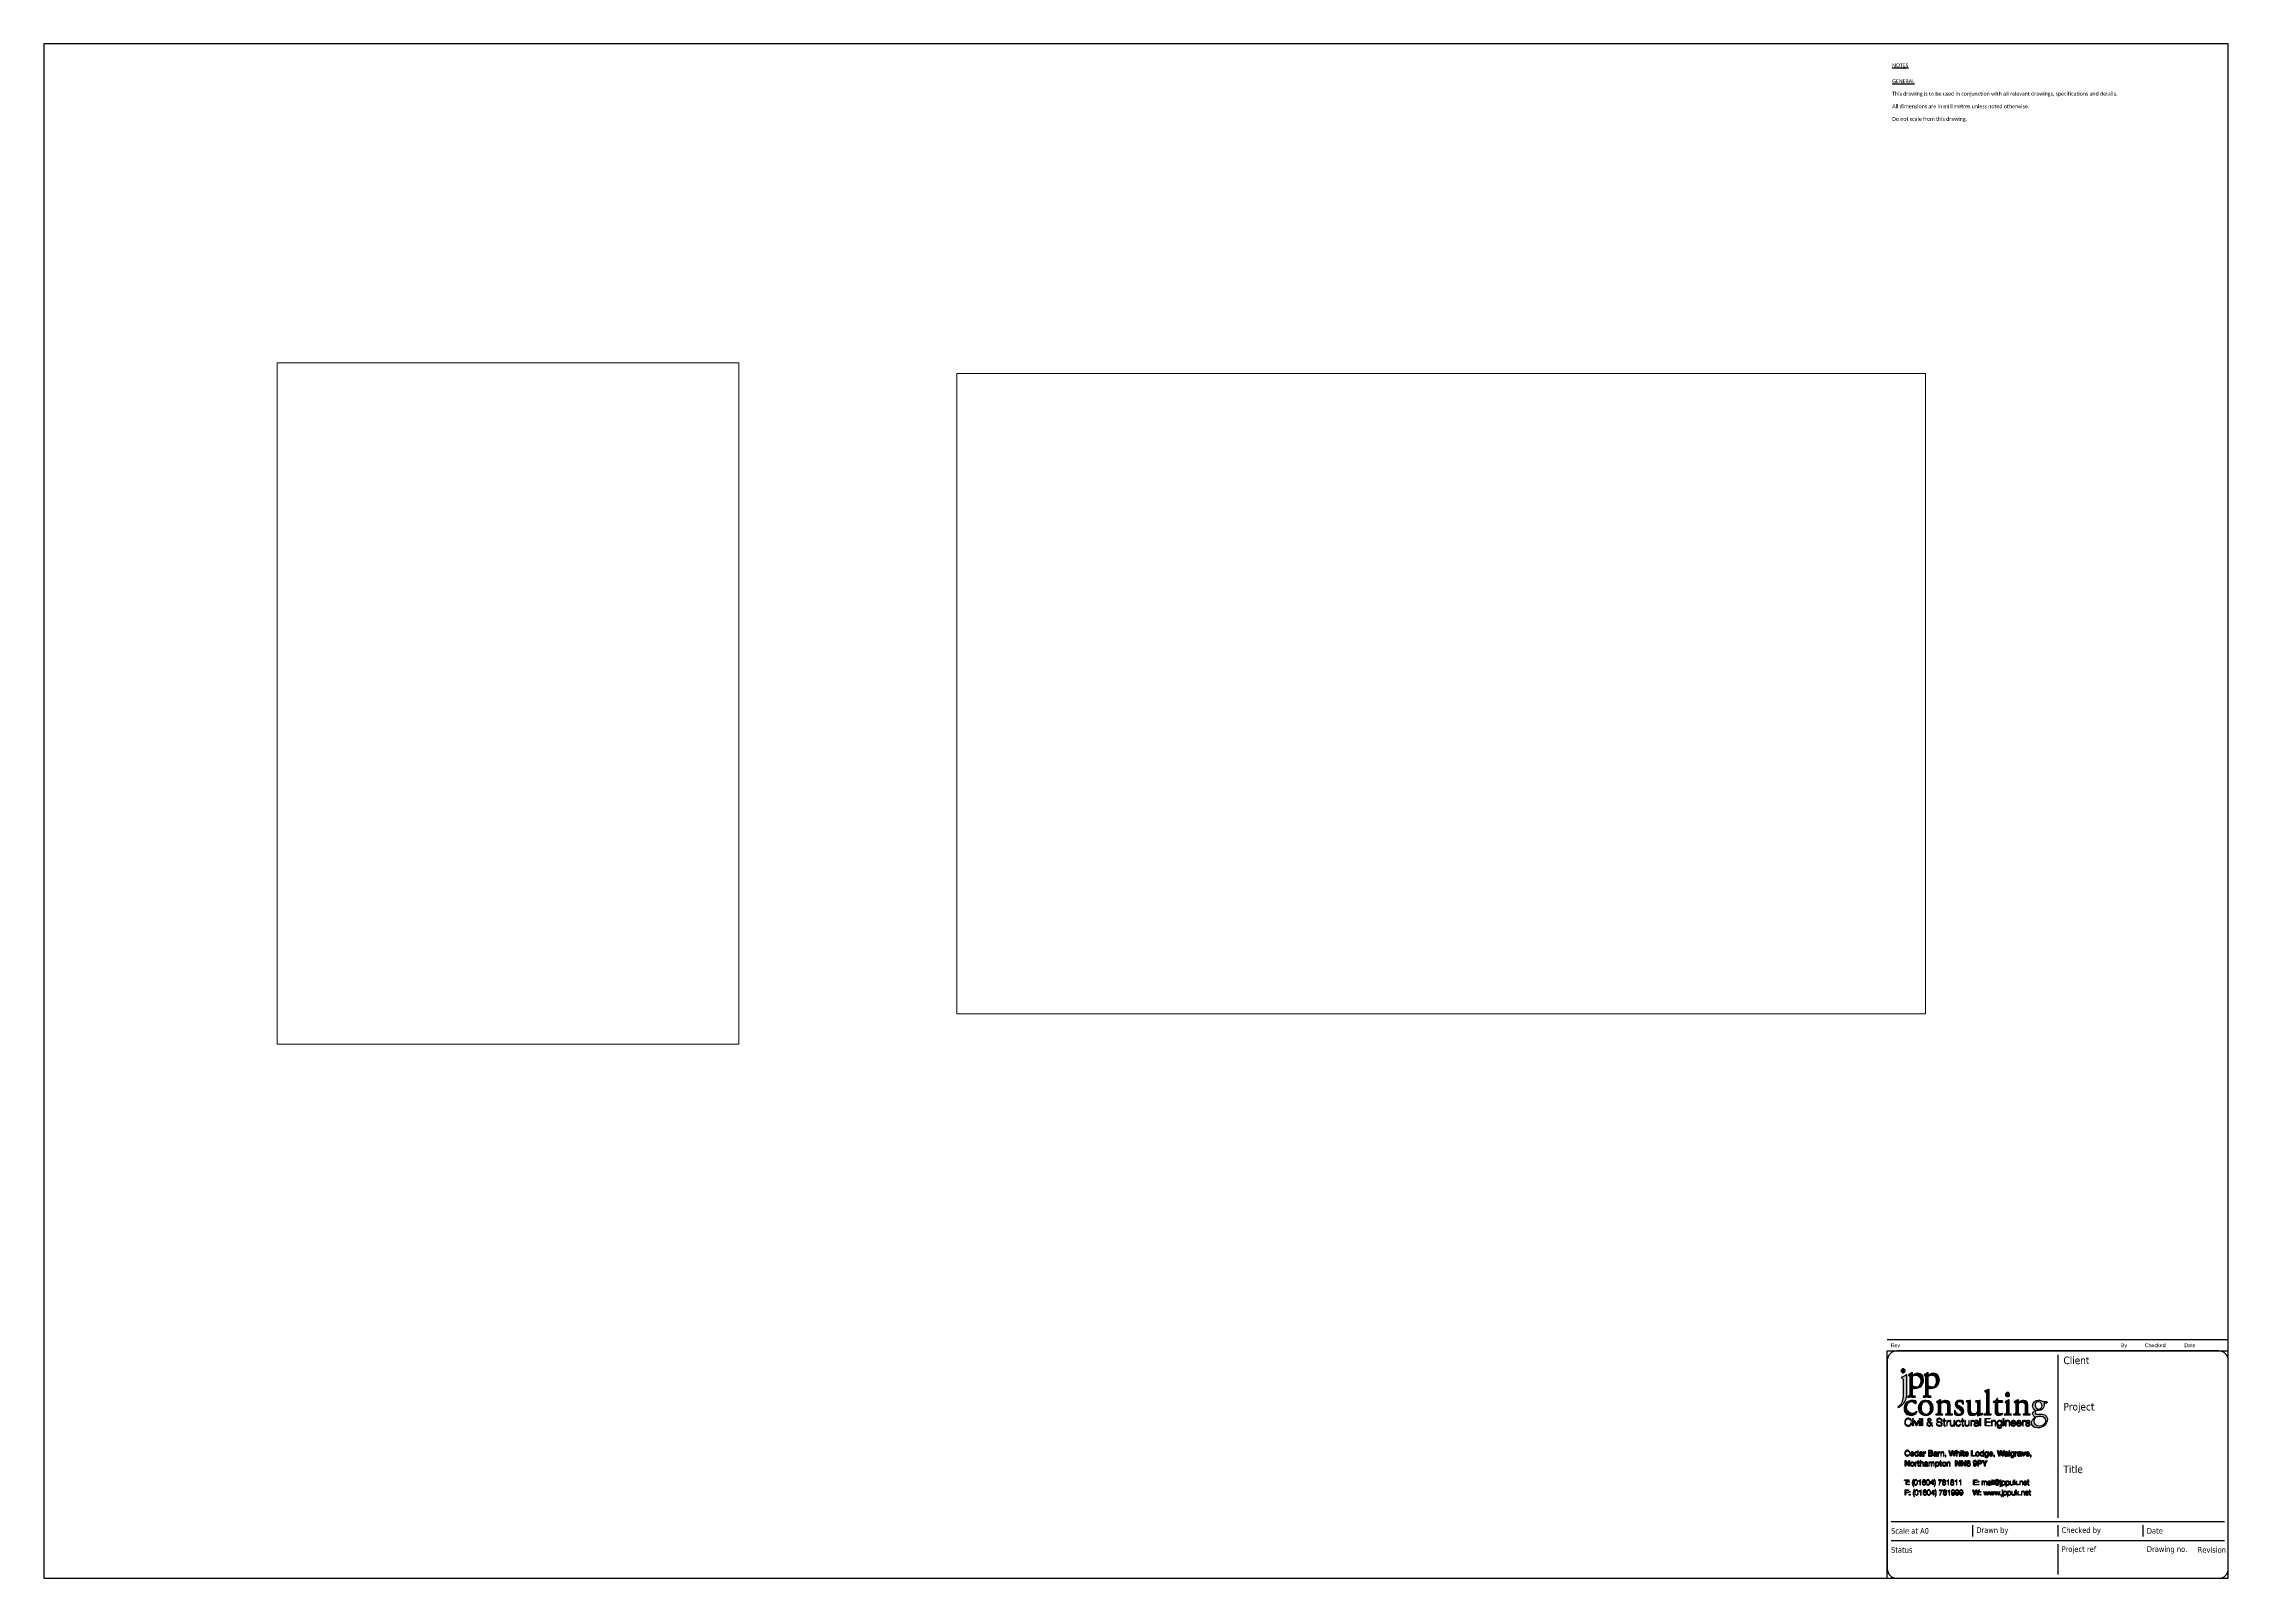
# Paper-space layout 'A0mask' of a CAD drawing. Extents: x 0 to 1153, y 0 to 810.
import ezdxf
from ezdxf.enums import TextEntityAlignment as Align

# ---------------------------------------------------------------- set-up
doc = ezdxf.new("R2010")
doc.units = 0
doc.layers.get('0').update_dxf_attribs({"linetype": 'CONTINUOUS'})
doc.layers.get('Defpoints').update_dxf_attribs({"linetype": 'CONTINUOUS'})
doc.layers.add('JPP_Mask', color=7, linetype='CONTINUOUS')
doc.layers.add('JPP_Text', color=2, linetype='CONTINUOUS')
doc.styles.add('JPP', font='arial.ttf')
doc.styles.get("Standard").update_dxf_attribs({"font": 'calibri.ttf', "height": 2})

# ---------------------------------------------------------------- blocks, each defined once
blk = doc.blocks.new('A0mask')
at = {"true_color": 0x004a91}
h = blk.add_hatch(color=154, dxfattribs=at)
edge = h.paths.add_edge_path()
edge.add_spline(control_points=[(983.3, 98.1), (983.3, 98.1), (983.3, 104.2), (983.3, 104.2), (983.3, 105.2), (983.4, 106.4), (983.4, 107.3)], knot_values=[5, 5, 5, 5, 6, 6, 6, 7, 7, 7, 7], degree=3, periodic=0)
edge.add_spline(control_points=[(983.4, 107.3), (983.4, 107.4), (983.3, 107.4), (983.2, 107.4)], knot_values=[4, 4, 4, 4, 5, 5, 5, 5], degree=3, periodic=0)
edge.add_spline(control_points=[(983.2, 107.4), (982.6, 107.1), (981.1, 106.4), (980.6, 106.2)], knot_values=[3, 3, 3, 3, 4, 4, 4, 4], degree=3, periodic=0)
edge.add_spline(control_points=[(980.6, 106.2), (980.4, 106.1), (980.4, 105.9), (980.5, 105.8)], knot_values=[2, 2, 2, 2, 3, 3, 3, 3], degree=3, periodic=0)
edge.add_spline(control_points=[(980.5, 105.8), (980.5, 105.8), (980.8, 105.6), (980.8, 105.6), (981.4, 105.2), (981.4, 105), (981.4, 104.1)], knot_values=[0, 0, 0, 0, 1, 1, 1, 2, 2, 2, 2], degree=3, periodic=0)
edge.add_spline(control_points=[(981.4, 104.1), (981.4, 104.1), (981.4, 102.5), (981.4, 100.9)], knot_values=[12.5, 12.5, 12.5, 12.5, 13, 13, 13, 13], degree=3, periodic=0)
edge.add_spline(control_points=[(981.4, 100.9), (981.4, 99.3), (981.4, 97.8), (981.4, 97.8), (981.4, 94.7), (981, 92.9), (980.1, 91.8)], knot_values=[11, 11, 11, 11, 11.5, 11.5, 11.5, 12.5, 12.5, 12.5, 12.5], degree=3, periodic=0)
edge.add_spline(control_points=[(980.1, 91.8), (979.7, 91.4), (979.3, 91), (978.6, 90.7)], knot_values=[10, 10, 10, 10, 11, 11, 11, 11], degree=3, periodic=0)
edge.add_spline(control_points=[(978.6, 90.7), (978.5, 90.5), (978.7, 90.2), (979, 90.1)], knot_values=[9, 9, 9, 9, 10, 10, 10, 10], degree=3, periodic=0)
edge.add_spline(control_points=[(979, 90.1), (980.7, 91.2), (982, 92.4), (982.8, 94.2)], knot_values=[8, 8, 8, 8, 9, 9, 9, 9], degree=3, periodic=0)
edge.add_spline(control_points=[(982.8, 94.2), (983.1, 95.1), (983.3, 96.3), (983.3, 98.1)], knot_values=[7, 7, 7, 7, 8, 8, 8, 8], degree=3, periodic=0)
at = {"true_color": 0x0081c6}
h = blk.add_hatch(color=142, dxfattribs=at)
edge = h.paths.add_edge_path()
edge.add_spline(control_points=[(982.5, 109.5), (982.5, 110.1), (982, 110.6), (981.4, 110.6)], knot_values=[3, 3, 3, 3, 4, 4, 4, 4], degree=3, periodic=0)
edge.add_spline(control_points=[(981.4, 110.6), (980.8, 110.6), (980.3, 110.1), (980.3, 109.5)], knot_values=[2, 2, 2, 2, 3, 3, 3, 3], degree=3, periodic=0)
edge.add_spline(control_points=[(980.3, 109.5), (980.3, 108.9), (980.8, 108.4), (981.4, 108.4)], knot_values=[1, 1, 1, 1, 2, 2, 2, 2], degree=3, periodic=0)
edge.add_spline(control_points=[(981.4, 108.4), (982, 108.4), (982.5, 108.9), (982.5, 109.5)], knot_values=[0, 0, 0, 0, 1, 1, 1, 1], degree=3, periodic=0)
at = {"true_color": 0x004a91}
h = blk.add_hatch(color=154, dxfattribs=at)
edge = h.paths.add_edge_path()
edge.add_spline(control_points=[(987.6, 100.2), (990.3, 100.2), (992.2, 102.1), (992.2, 104.8)], knot_values=[9, 9, 9, 9, 10, 10, 10, 10], degree=3, periodic=0)
edge.add_spline(control_points=[(992.2, 104.8), (992.2, 106.7), (991, 108.2), (989.1, 108.2)], knot_values=[8, 8, 8, 8, 9, 9, 9, 9], degree=3, periodic=0)
edge.add_spline(control_points=[(989.1, 108.2), (987.9, 108.2), (986.7, 107.4), (986.4, 107.3)], knot_values=[7, 7, 7, 7, 8, 8, 8, 8], degree=3, periodic=0)
edge.add_spline(control_points=[(986.4, 107.3), (986.3, 107.3), (986.3, 107.4), (986.3, 107.6)], knot_values=[6, 6, 6, 6, 7, 7, 7, 7], degree=3, periodic=0)
edge.add_spline(control_points=[(986.3, 107.6), (986.3, 107.8), (986.3, 108.1), (986.3, 108.4)], knot_values=[5, 5, 5, 5, 6, 6, 6, 6], degree=3, periodic=0)
edge.add_spline(control_points=[(986.3, 108.4), (986.3, 108.5), (986.2, 108.6), (986.1, 108.6)], knot_values=[4, 4, 4, 4, 5, 5, 5, 5], degree=3, periodic=0)
edge.add_spline(control_points=[(986.1, 108.6), (985.6, 108.2), (984.7, 107.8), (984.2, 107.5)], knot_values=[3, 3, 3, 3, 4, 4, 4, 4], degree=3, periodic=0)
edge.add_spline(control_points=[(984.2, 107.5), (984.2, 107.5), (984.2, 107.3), (984.2, 107.2)], knot_values=[2, 2, 2, 2, 3, 3, 3, 3], degree=3, periodic=0)
edge.add_spline(control_points=[(984.2, 107.2), (984.2, 107.2), (984.4, 107.1), (984.4, 107.1), (984.9, 106.8), (984.9, 106.7), (984.9, 105.9)], knot_values=[0, 0, 0, 0, 1, 1, 1, 2, 2, 2, 2], degree=3, periodic=0)
edge.add_spline(control_points=[(984.9, 105.9), (984.9, 105.9), (984.9, 103.9), (984.9, 101.9)], knot_values=[21.5, 21.5, 21.5, 21.5, 22, 22, 22, 22], degree=3, periodic=0)
edge.add_spline(control_points=[(984.9, 101.9), (984.9, 99.8), (984.9, 97.8), (984.9, 97.8), (984.9, 96.4), (984.9, 96.3), (984.2, 96.2)], knot_values=[20, 20, 20, 20, 20.5, 20.5, 20.5, 21.5, 21.5, 21.5, 21.5], degree=3, periodic=0)
edge.add_spline(control_points=[(984.2, 96.2), (984.2, 96.2), (983.8, 96.1), (983.8, 96.1), (983.7, 96), (983.7, 95.7), (983.8, 95.6)], knot_values=[18, 18, 18, 18, 19, 19, 19, 20, 20, 20, 20], degree=3, periodic=0)
edge.add_spline(control_points=[(983.8, 95.6), (984.4, 95.7), (984.9, 95.7), (985.6, 95.7)], knot_values=[17, 17, 17, 17, 18, 18, 18, 18], degree=3, periodic=0)
edge.add_spline(control_points=[(985.6, 95.7), (986.3, 95.7), (986.8, 95.7), (987.7, 95.6)], knot_values=[16, 16, 16, 16, 17, 17, 17, 17], degree=3, periodic=0)
edge.add_spline(control_points=[(987.7, 95.6), (987.9, 95.7), (987.9, 96), (987.8, 96.1)], knot_values=[15, 15, 15, 15, 16, 16, 16, 16], degree=3, periodic=0)
edge.add_spline(control_points=[(987.8, 96.1), (987.8, 96.1), (987, 96.2), (987, 96.2), (986.3, 96.3), (986.3, 96.5), (986.3, 97.8)], knot_values=[13, 13, 13, 13, 14, 14, 14, 15, 15, 15, 15], degree=3, periodic=0)
edge.add_spline(control_points=[(986.3, 97.8), (986.3, 97.8), (986.3, 99.8), (986.3, 99.8), (986.3, 100.2), (986.4, 100.3), (986.6, 100.3)], knot_values=[11, 11, 11, 11, 12, 12, 12, 13, 13, 13, 13], degree=3, periodic=0)
edge.add_spline(control_points=[(986.6, 100.3), (986.7, 100.3), (987.3, 100.2), (987.6, 100.2)], knot_values=[10, 10, 10, 10, 11, 11, 11, 11], degree=3, periodic=0)
edge = h.paths.add_edge_path(flags=16)
edge.add_spline(control_points=[(986.9, 101.3), (986.5, 101.6), (986.3, 101.8), (986.3, 102.4)], knot_values=[0, 0, 0, 0, 1, 1, 1, 1], degree=3, periodic=0)
edge.add_spline(control_points=[(986.3, 102.4), (986.3, 102.4), (986.3, 103.2), (986.3, 104)], knot_values=[6.5, 6.5, 6.5, 6.5, 7, 7, 7, 7], degree=3, periodic=0)
edge.add_spline(control_points=[(986.3, 104), (986.3, 104.8), (986.3, 105.7), (986.3, 105.7), (986.3, 106.3), (986.4, 106.6), (986.5, 106.8)], knot_values=[5, 5, 5, 5, 5.5, 5.5, 5.5, 6.5, 6.5, 6.5, 6.5], degree=3, periodic=0)
edge.add_spline(control_points=[(986.5, 106.8), (986.7, 107), (987.3, 107.3), (988.1, 107.3)], knot_values=[4, 4, 4, 4, 5, 5, 5, 5], degree=3, periodic=0)
edge.add_spline(control_points=[(988.1, 107.3), (989.8, 107.3), (990.7, 105.8), (990.7, 104.3)], knot_values=[3, 3, 3, 3, 4, 4, 4, 4], degree=3, periodic=0)
edge.add_spline(control_points=[(990.7, 104.3), (990.7, 102.3), (989.8, 100.9), (988.2, 100.9)], knot_values=[2, 2, 2, 2, 3, 3, 3, 3], degree=3, periodic=0)
edge.add_spline(control_points=[(988.2, 100.9), (987.8, 100.9), (987.3, 101), (986.9, 101.3)], knot_values=[1, 1, 1, 1, 2, 2, 2, 2], degree=3, periodic=0)
h = blk.add_hatch(color=154, dxfattribs=at)
edge = h.paths.add_edge_path()
edge.add_spline(control_points=[(994.6, 97.8), (994.6, 97.8), (994.6, 99.8), (994.6, 99.8), (994.6, 100.2), (994.7, 100.3), (994.8, 100.3)], knot_values=[11, 11, 11, 11, 12, 12, 12, 13, 13, 13, 13], degree=3, periodic=0)
edge.add_spline(control_points=[(994.8, 100.3), (995, 100.3), (995.5, 100.2), (995.9, 100.2)], knot_values=[10, 10, 10, 10, 11, 11, 11, 11], degree=3, periodic=0)
edge.add_spline(control_points=[(995.9, 100.2), (998.6, 100.2), (1000.5, 102.1), (1000.5, 104.8)], knot_values=[9, 9, 9, 9, 10, 10, 10, 10], degree=3, periodic=0)
edge.add_spline(control_points=[(1000.5, 104.8), (1000.5, 106.7), (999.3, 108.2), (997.3, 108.2)], knot_values=[8, 8, 8, 8, 9, 9, 9, 9], degree=3, periodic=0)
edge.add_spline(control_points=[(997.3, 108.2), (996.1, 108.2), (994.9, 107.4), (994.7, 107.3)], knot_values=[7, 7, 7, 7, 8, 8, 8, 8], degree=3, periodic=0)
edge.add_spline(control_points=[(994.7, 107.3), (994.6, 107.3), (994.5, 107.4), (994.5, 107.6)], knot_values=[6, 6, 6, 6, 7, 7, 7, 7], degree=3, periodic=0)
edge.add_spline(control_points=[(994.5, 107.6), (994.5, 107.8), (994.6, 108.1), (994.6, 108.4)], knot_values=[5, 5, 5, 5, 6, 6, 6, 6], degree=3, periodic=0)
edge.add_spline(control_points=[(994.6, 108.4), (994.6, 108.5), (994.5, 108.6), (994.4, 108.6)], knot_values=[4, 4, 4, 4, 5, 5, 5, 5], degree=3, periodic=0)
edge.add_spline(control_points=[(994.4, 108.6), (993.9, 108.2), (993, 107.8), (992.5, 107.5)], knot_values=[3, 3, 3, 3, 4, 4, 4, 4], degree=3, periodic=0)
edge.add_spline(control_points=[(992.5, 107.5), (992.4, 107.5), (992.4, 107.3), (992.5, 107.2)], knot_values=[2, 2, 2, 2, 3, 3, 3, 3], degree=3, periodic=0)
edge.add_spline(control_points=[(992.5, 107.2), (992.5, 107.2), (992.7, 107.1), (992.7, 107.1), (993.2, 106.8), (993.2, 106.7), (993.2, 105.9)], knot_values=[0, 0, 0, 0, 1, 1, 1, 2, 2, 2, 2], degree=3, periodic=0)
edge.add_spline(control_points=[(993.2, 105.9), (993.2, 105.9), (993.2, 103.9), (993.2, 101.9)], knot_values=[21.5, 21.5, 21.5, 21.5, 22, 22, 22, 22], degree=3, periodic=0)
edge.add_spline(control_points=[(993.2, 101.9), (993.2, 99.8), (993.2, 97.8), (993.2, 97.8), (993.2, 96.4), (993.2, 96.3), (992.5, 96.2)], knot_values=[20, 20, 20, 20, 20.5, 20.5, 20.5, 21.5, 21.5, 21.5, 21.5], degree=3, periodic=0)
edge.add_spline(control_points=[(992.5, 96.2), (992.5, 96.2), (992.1, 96.1), (992.1, 96.1), (991.9, 96), (992, 95.7), (992.1, 95.6)], knot_values=[18, 18, 18, 18, 19, 19, 19, 20, 20, 20, 20], degree=3, periodic=0)
edge.add_spline(control_points=[(992.1, 95.6), (992.6, 95.7), (993.2, 95.7), (993.9, 95.7)], knot_values=[17, 17, 17, 17, 18, 18, 18, 18], degree=3, periodic=0)
edge.add_spline(control_points=[(993.9, 95.7), (994.5, 95.7), (995.1, 95.7), (996, 95.6)], knot_values=[16, 16, 16, 16, 17, 17, 17, 17], degree=3, periodic=0)
edge.add_spline(control_points=[(996, 95.6), (996.1, 95.7), (996.2, 96), (996, 96.1)], knot_values=[15, 15, 15, 15, 16, 16, 16, 16], degree=3, periodic=0)
edge.add_spline(control_points=[(996, 96.1), (996, 96.1), (995.3, 96.2), (995.3, 96.2), (994.6, 96.3), (994.6, 96.5), (994.6, 97.8)], knot_values=[13, 13, 13, 13, 14, 14, 14, 15, 15, 15, 15], degree=3, periodic=0)
edge = h.paths.add_edge_path(flags=16)
edge.add_spline(control_points=[(995.1, 101.3), (994.8, 101.6), (994.6, 101.8), (994.6, 102.4)], knot_values=[0, 0, 0, 0, 1, 1, 1, 1], degree=3, periodic=0)
edge.add_spline(control_points=[(994.6, 102.4), (994.6, 102.4), (994.6, 103.2), (994.6, 104)], knot_values=[6.5, 6.5, 6.5, 6.5, 7, 7, 7, 7], degree=3, periodic=0)
edge.add_spline(control_points=[(994.6, 104), (994.6, 104.8), (994.6, 105.7), (994.6, 105.7), (994.6, 106.3), (994.6, 106.6), (994.8, 106.8)], knot_values=[5, 5, 5, 5, 5.5, 5.5, 5.5, 6.5, 6.5, 6.5, 6.5], degree=3, periodic=0)
edge.add_spline(control_points=[(994.8, 106.8), (995, 107), (995.6, 107.3), (996.4, 107.3)], knot_values=[4, 4, 4, 4, 5, 5, 5, 5], degree=3, periodic=0)
edge.add_spline(control_points=[(996.4, 107.3), (998.1, 107.3), (998.9, 105.8), (998.9, 104.3)], knot_values=[3, 3, 3, 3, 4, 4, 4, 4], degree=3, periodic=0)
edge.add_spline(control_points=[(998.9, 104.3), (998.9, 102.3), (998, 100.9), (996.5, 100.9)], knot_values=[2, 2, 2, 2, 3, 3, 3, 3], degree=3, periodic=0)
edge.add_spline(control_points=[(996.5, 100.9), (996.1, 100.9), (995.5, 101), (995.1, 101.3)], knot_values=[1, 1, 1, 1, 2, 2, 2, 2], degree=3, periodic=0)
at = {"true_color": 0x0081c6}
h = blk.add_hatch(color=142, dxfattribs=at)
h.dxf.hatch_style = 2
edge = h.paths.add_edge_path()
edge.add_spline(control_points=[(988.4, 92.9), (988.4, 93.2), (988.3, 93.5), (988.1, 93.6)], knot_values=[0, 0, 0, 0, 1, 1, 1, 1], degree=3, periodic=0)
edge.add_spline(control_points=[(988.1, 93.6), (987.6, 93.8), (986.9, 93.9), (986.5, 93.9)], knot_values=[12, 12, 12, 12, 13, 13, 13, 13], degree=3, periodic=0)
edge.add_spline(control_points=[(986.5, 93.9), (983.3, 93.9), (981.9, 91.8), (981.9, 89.7)], knot_values=[11, 11, 11, 11, 12, 12, 12, 12], degree=3, periodic=0)
edge.add_spline(control_points=[(981.9, 89.7), (981.9, 88.5), (982.3, 87.6), (983, 86.9)], knot_values=[10, 10, 10, 10, 11, 11, 11, 11], degree=3, periodic=0)
edge.add_spline(control_points=[(983, 86.9), (983.6, 86.3), (984.6, 86), (985.6, 86)], knot_values=[9, 9, 9, 9, 10, 10, 10, 10], degree=3, periodic=0)
edge.add_spline(control_points=[(985.6, 86), (986.7, 86), (988.1, 86.5), (988.7, 87.9)], knot_values=[8, 8, 8, 8, 9, 9, 9, 9], degree=3, periodic=0)
edge.add_spline(control_points=[(988.7, 87.9), (988.7, 88.1), (988.5, 88.2), (988.4, 88.2)], knot_values=[7, 7, 7, 7, 8, 8, 8, 8], degree=3, periodic=0)
edge.add_spline(control_points=[(988.4, 88.2), (987.9, 87.5), (987.4, 87), (986.3, 87)], knot_values=[6, 6, 6, 6, 7, 7, 7, 7], degree=3, periodic=0)
edge.add_spline(control_points=[(986.3, 87), (984.3, 87), (983.2, 88.8), (983.2, 90.3)], knot_values=[5, 5, 5, 5, 6, 6, 6, 6], degree=3, periodic=0)
edge.add_spline(control_points=[(983.2, 90.3), (983.2, 92.3), (984.5, 93.3), (985.9, 93.3)], knot_values=[4, 4, 4, 4, 5, 5, 5, 5], degree=3, periodic=0)
edge.add_spline(control_points=[(985.9, 93.3), (986.6, 93.3), (987.3, 92.8), (987.7, 92.3)], knot_values=[3, 3, 3, 3, 4, 4, 4, 4], degree=3, periodic=0)
edge.add_spline(control_points=[(987.7, 92.3), (987.8, 92.2), (987.9, 92.2), (988, 92.2)], knot_values=[2, 2, 2, 2, 3, 3, 3, 3], degree=3, periodic=0)
edge.add_spline(control_points=[(988, 92.2), (988.2, 92.2), (988.4, 92.5), (988.4, 92.9)], knot_values=[1, 1, 1, 1, 2, 2, 2, 2], degree=3, periodic=0)
h = blk.add_hatch(color=142, dxfattribs=at)
edge = h.paths.add_edge_path()
edge.add_spline(control_points=[(997.3, 90), (997.3, 92.3), (995.6, 93.9), (993.4, 93.9)], knot_values=[3, 3, 3, 3, 4, 4, 4, 4], degree=3, periodic=0)
edge.add_spline(control_points=[(993.4, 93.9), (991.2, 93.9), (989.4, 92.2), (989.4, 89.9)], knot_values=[2, 2, 2, 2, 3, 3, 3, 3], degree=3, periodic=0)
edge.add_spline(control_points=[(989.4, 89.9), (989.4, 87.5), (991.1, 86), (993.3, 86)], knot_values=[1, 1, 1, 1, 2, 2, 2, 2], degree=3, periodic=0)
edge.add_spline(control_points=[(993.3, 86), (995.7, 86), (997.3, 87.7), (997.3, 90)], knot_values=[0, 0, 0, 0, 1, 1, 1, 1], degree=3, periodic=0)
edge = h.paths.add_edge_path(flags=16)
edge.add_spline(control_points=[(995.7, 89.7), (995.7, 88.3), (995.1, 86.5), (993.5, 86.5)], knot_values=[2, 2, 2, 2, 3, 3, 3, 3], degree=3, periodic=0)
edge.add_spline(control_points=[(993.5, 86.5), (991.8, 86.5), (991, 88.4), (991, 90.1)], knot_values=[1, 1, 1, 1, 2, 2, 2, 2], degree=3, periodic=0)
edge.add_spline(control_points=[(991, 90.1), (991, 92.2), (992, 93.4), (993.2, 93.4)], knot_values=[0, 0, 0, 0, 1, 1, 1, 1], degree=3, periodic=0)
edge.add_spline(control_points=[(993.2, 93.4), (995, 93.4), (995.7, 91.3), (995.7, 89.7)], knot_values=[3, 3, 3, 3, 4, 4, 4, 4], degree=3, periodic=0)
h = blk.add_hatch(color=142, dxfattribs=at)
edge = h.paths.add_edge_path()
edge.add_spline(control_points=[(1006.2, 88.3), (1006.2, 88.3), (1006.2, 91.6), (1006.2, 91.6), (1006.2, 92.9), (1005.6, 93.9), (1004, 93.9)], knot_values=[8, 8, 8, 8, 9, 9, 9, 10, 10, 10, 10], degree=3, periodic=0)
edge.add_spline(control_points=[(1004, 93.9), (1003.1, 93.9), (1002.2, 93.5), (1001.4, 93)], knot_values=[7, 7, 7, 7, 8, 8, 8, 8], degree=3, periodic=0)
edge.add_spline(control_points=[(1001.4, 93), (1001.3, 93), (1001.2, 93.1), (1001.2, 93.2)], knot_values=[6, 6, 6, 6, 7, 7, 7, 7], degree=3, periodic=0)
edge.add_spline(control_points=[(1001.2, 93.2), (1001.2, 93.3), (1001.2, 93.6), (1001.2, 94.1)], knot_values=[5, 5, 5, 5, 6, 6, 6, 6], degree=3, periodic=0)
edge.add_spline(control_points=[(1001.2, 94.1), (1001.2, 94.2), (1001.1, 94.2), (1001, 94.2)], knot_values=[4, 4, 4, 4, 5, 5, 5, 5], degree=3, periodic=0)
edge.add_spline(control_points=[(1001, 94.2), (1000.6, 93.9), (999.6, 93.4), (999.1, 93.3)], knot_values=[3, 3, 3, 3, 4, 4, 4, 4], degree=3, periodic=0)
edge.add_spline(control_points=[(999.1, 93.3), (999, 93.2), (999, 93), (999.1, 92.9)], knot_values=[2, 2, 2, 2, 3, 3, 3, 3], degree=3, periodic=0)
edge.add_spline(control_points=[(999.1, 92.9), (999.1, 92.9), (999.3, 92.8), (999.3, 92.8), (999.8, 92.5), (999.8, 92.4), (999.8, 91.6)], knot_values=[0, 0, 0, 0, 1, 1, 1, 2, 2, 2, 2], degree=3, periodic=0)
edge.add_spline(control_points=[(999.8, 91.6), (999.8, 91.6), (999.8, 90.8), (999.8, 90)], knot_values=[31.5, 31.5, 31.5, 31.5, 32, 32, 32, 32], degree=3, periodic=0)
edge.add_spline(control_points=[(999.8, 90), (999.8, 89.2), (999.8, 88.3), (999.8, 88.3), (999.8, 87), (999.8, 86.8), (999.1, 86.7)], knot_values=[30, 30, 30, 30, 30.5, 30.5, 30.5, 31.5, 31.5, 31.5, 31.5], degree=3, periodic=0)
edge.add_spline(control_points=[(999.1, 86.7), (999.1, 86.7), (998.7, 86.6), (998.7, 86.6), (998.5, 86.5), (998.6, 86.2), (998.7, 86.2)], knot_values=[28, 28, 28, 28, 29, 29, 29, 30, 30, 30, 30], degree=3, periodic=0)
edge.add_spline(control_points=[(998.7, 86.2), (999.2, 86.2), (999.8, 86.2), (1000.5, 86.2)], knot_values=[27, 27, 27, 27, 28, 28, 28, 28], degree=3, periodic=0)
edge.add_spline(control_points=[(1000.5, 86.2), (1001.1, 86.2), (1001.7, 86.2), (1002.2, 86.2)], knot_values=[26, 26, 26, 26, 27, 27, 27, 27], degree=3, periodic=0)
edge.add_spline(control_points=[(1002.2, 86.2), (1002.3, 86.2), (1002.4, 86.5), (1002.2, 86.6)], knot_values=[25, 25, 25, 25, 26, 26, 26, 26], degree=3, periodic=0)
edge.add_spline(control_points=[(1002.2, 86.6), (1002.2, 86.6), (1001.9, 86.7), (1001.9, 86.7), (1001.2, 86.8), (1001.2, 87), (1001.2, 88.3)], knot_values=[23, 23, 23, 23, 24, 24, 24, 25, 25, 25, 25], degree=3, periodic=0)
edge.add_spline(control_points=[(1001.2, 88.3), (1001.2, 88.3), (1001.2, 91.2), (1001.2, 91.2), (1001.2, 91.8), (1001.2, 92), (1001.5, 92.4)], knot_values=[21, 21, 21, 21, 22, 22, 22, 23, 23, 23, 23], degree=3, periodic=0)
edge.add_spline(control_points=[(1001.5, 92.4), (1001.7, 92.7), (1002.4, 93), (1003.1, 93)], knot_values=[20, 20, 20, 20, 21, 21, 21, 21], degree=3, periodic=0)
edge.add_spline(control_points=[(1003.1, 93), (1004.4, 93), (1004.8, 92.2), (1004.8, 91.2)], knot_values=[19, 19, 19, 19, 20, 20, 20, 20], degree=3, periodic=0)
edge.add_spline(control_points=[(1004.8, 91.2), (1004.8, 91.2), (1004.8, 88.3), (1004.8, 88.3), (1004.8, 87), (1004.8, 86.8), (1004.1, 86.7)], knot_values=[17, 17, 17, 17, 18, 18, 18, 19, 19, 19, 19], degree=3, periodic=0)
edge.add_spline(control_points=[(1004.1, 86.7), (1004.1, 86.7), (1003.8, 86.6), (1003.8, 86.6), (1003.6, 86.5), (1003.7, 86.2), (1003.8, 86.2)], knot_values=[15, 15, 15, 15, 16, 16, 16, 17, 17, 17, 17], degree=3, periodic=0)
edge.add_spline(control_points=[(1003.8, 86.2), (1004.3, 86.2), (1004.9, 86.2), (1005.6, 86.2)], knot_values=[14, 14, 14, 14, 15, 15, 15, 15], degree=3, periodic=0)
edge.add_spline(control_points=[(1005.6, 86.2), (1006.2, 86.2), (1006.8, 86.2), (1007.3, 86.2)], knot_values=[13, 13, 13, 13, 14, 14, 14, 14], degree=3, periodic=0)
edge.add_spline(control_points=[(1007.3, 86.2), (1007.5, 86.2), (1007.5, 86.5), (1007.4, 86.6)], knot_values=[12, 12, 12, 12, 13, 13, 13, 13], degree=3, periodic=0)
edge.add_spline(control_points=[(1007.4, 86.6), (1007.4, 86.6), (1007, 86.7), (1007, 86.7), (1006.3, 86.8), (1006.2, 87), (1006.2, 88.3)], knot_values=[10, 10, 10, 10, 11, 11, 11, 12, 12, 12, 12], degree=3, periodic=0)
h = blk.add_hatch(color=142, dxfattribs=at)
edge = h.paths.add_edge_path()
edge.add_spline(control_points=[(1013.4, 88.1), (1013.4, 89.5), (1012.5, 90.1), (1011.5, 90.7)], knot_values=[5, 5, 5, 5, 6, 6, 6, 6], degree=3, periodic=0)
edge.add_spline(control_points=[(1011.5, 90.7), (1010.8, 91), (1010, 91.5), (1010, 92.2)], knot_values=[4, 4, 4, 4, 5, 5, 5, 5], degree=3, periodic=0)
edge.add_spline(control_points=[(1010, 92.2), (1010, 92.9), (1010.5, 93.4), (1011.2, 93.4)], knot_values=[3, 3, 3, 3, 4, 4, 4, 4], degree=3, periodic=0)
edge.add_spline(control_points=[(1011.2, 93.4), (1012, 93.4), (1012.6, 92.8), (1012.9, 92)], knot_values=[2, 2, 2, 2, 3, 3, 3, 3], degree=3, periodic=0)
edge.add_spline(control_points=[(1012.9, 92), (1013, 91.9), (1013.3, 91.9), (1013.3, 92.1)], knot_values=[1, 1, 1, 1, 2, 2, 2, 2], degree=3, periodic=0)
edge.add_spline(control_points=[(1013.3, 92.1), (1013.3, 92.6), (1013.2, 93.2), (1013, 93.6)], knot_values=[0, 0, 0, 0, 1, 1, 1, 1], degree=3, periodic=0)
edge.add_spline(control_points=[(1013, 93.6), (1012.9, 93.7), (1012.2, 93.9), (1011.4, 93.9)], knot_values=[15, 15, 15, 15, 16, 16, 16, 16], degree=3, periodic=0)
edge.add_spline(control_points=[(1011.4, 93.9), (1009.9, 93.9), (1008.8, 93.2), (1008.8, 91.8)], knot_values=[14, 14, 14, 14, 15, 15, 15, 15], degree=3, periodic=0)
edge.add_spline(control_points=[(1008.8, 91.8), (1008.8, 90.7), (1009.6, 90.1), (1010.7, 89.5)], knot_values=[13, 13, 13, 13, 14, 14, 14, 14], degree=3, periodic=0)
edge.add_spline(control_points=[(1010.7, 89.5), (1011.4, 89.1), (1012.1, 88.6), (1012.1, 87.7)], knot_values=[12, 12, 12, 12, 13, 13, 13, 13], degree=3, periodic=0)
edge.add_spline(control_points=[(1012.1, 87.7), (1012.1, 86.9), (1011.5, 86.5), (1010.9, 86.5)], knot_values=[11, 11, 11, 11, 12, 12, 12, 12], degree=3, periodic=0)
edge.add_spline(control_points=[(1010.9, 86.5), (1009.8, 86.5), (1009.2, 87.4), (1008.9, 88.5)], knot_values=[10, 10, 10, 10, 11, 11, 11, 11], degree=3, periodic=0)
edge.add_spline(control_points=[(1008.9, 88.5), (1008.8, 88.6), (1008.5, 88.6), (1008.4, 88.4)], knot_values=[9, 9, 9, 9, 10, 10, 10, 10], degree=3, periodic=0)
edge.add_spline(control_points=[(1008.4, 88.4), (1008.4, 87.8), (1008.5, 86.9), (1008.6, 86.5)], knot_values=[8, 8, 8, 8, 9, 9, 9, 9], degree=3, periodic=0)
edge.add_spline(control_points=[(1008.6, 86.5), (1009.1, 86.2), (1009.8, 86), (1010.7, 86)], knot_values=[7, 7, 7, 7, 8, 8, 8, 8], degree=3, periodic=0)
edge.add_spline(control_points=[(1010.7, 86), (1012.1, 86), (1013.4, 86.7), (1013.4, 88.1)], knot_values=[6, 6, 6, 6, 7, 7, 7, 7], degree=3, periodic=0)
h = blk.add_hatch(color=142, dxfattribs=at)
edge = h.paths.add_edge_path()
edge.add_spline(control_points=[(1017, 89), (1017, 89), (1017, 89.8), (1017, 90.6)], knot_values=[27.5, 27.5, 27.5, 27.5, 28, 28, 28, 28], degree=3, periodic=0)
edge.add_spline(control_points=[(1017, 90.6), (1017, 91.4), (1017, 92.2), (1017, 92.2), (1017, 93.1), (1017, 93.5), (1017, 93.8)], knot_values=[26, 26, 26, 26, 26.5, 26.5, 26.5, 27.5, 27.5, 27.5, 27.5], degree=3, periodic=0)
edge.add_spline(control_points=[(1017, 93.8), (1017, 93.9), (1016.9, 93.9), (1016.8, 93.9)], knot_values=[25, 25, 25, 25, 26, 26, 26, 26], degree=3, periodic=0)
edge.add_spline(control_points=[(1016.8, 93.9), (1016.4, 93.8), (1015.7, 93.6), (1014.8, 93.6)], knot_values=[24, 24, 24, 24, 25, 25, 25, 25], degree=3, periodic=0)
edge.add_spline(control_points=[(1014.8, 93.6), (1014.7, 93.5), (1014.6, 93.3), (1014.8, 93.2)], knot_values=[23, 23, 23, 23, 24, 24, 24, 24], degree=3, periodic=0)
edge.add_spline(control_points=[(1014.8, 93.2), (1014.8, 93.2), (1015, 93.1), (1015, 93.1), (1015.6, 92.8), (1015.6, 92.7), (1015.6, 91.5)], knot_values=[21, 21, 21, 21, 22, 22, 22, 23, 23, 23, 23], degree=3, periodic=0)
edge.add_spline(control_points=[(1015.6, 91.5), (1015.6, 91.5), (1015.6, 88.3), (1015.6, 88.3), (1015.6, 86.8), (1016.2, 86), (1017.8, 86)], knot_values=[19, 19, 19, 19, 20, 20, 20, 21, 21, 21, 21], degree=3, periodic=0)
edge.add_spline(control_points=[(1017.8, 86), (1019, 86), (1019.9, 86.6), (1020.4, 86.9)], knot_values=[18, 18, 18, 18, 19, 19, 19, 19], degree=3, periodic=0)
edge.add_spline(control_points=[(1020.4, 86.9), (1020.6, 86.9), (1020.6, 86.9), (1020.6, 86.7)], knot_values=[17, 17, 17, 17, 18, 18, 18, 18], degree=3, periodic=0)
edge.add_spline(control_points=[(1020.6, 86.7), (1020.6, 86.7), (1020.6, 85.9), (1020.6, 85.9), (1020.7, 85.8), (1020.7, 85.8), (1020.8, 85.8)], knot_values=[15, 15, 15, 15, 16, 16, 16, 17, 17, 17, 17], degree=3, periodic=0)
edge.add_spline(control_points=[(1020.8, 85.8), (1021.5, 86.1), (1022.6, 86.3), (1023.3, 86.5)], knot_values=[14, 14, 14, 14, 15, 15, 15, 15], degree=3, periodic=0)
edge.add_spline(control_points=[(1023.3, 86.5), (1023.5, 86.5), (1023.4, 86.9), (1023.3, 87)], knot_values=[13, 13, 13, 13, 14, 14, 14, 14], degree=3, periodic=0)
edge.add_spline(control_points=[(1023.3, 87), (1023.1, 87), (1022.8, 86.9), (1022.6, 86.9)], knot_values=[12, 12, 12, 12, 13, 13, 13, 13], degree=3, periodic=0)
edge.add_spline(control_points=[(1022.6, 86.9), (1022.1, 86.9), (1022, 87.5), (1022, 89)], knot_values=[11, 11, 11, 11, 12, 12, 12, 12], degree=3, periodic=0)
edge.add_spline(control_points=[(1022, 89), (1022, 89), (1022, 92.2), (1022, 92.2), (1022, 92.9), (1022, 93.4), (1022.1, 93.8)], knot_values=[9, 9, 9, 9, 10, 10, 10, 11, 11, 11, 11], degree=3, periodic=0)
edge.add_spline(control_points=[(1022.1, 93.8), (1022.1, 93.9), (1022, 93.9), (1021.9, 93.9)], knot_values=[8, 8, 8, 8, 9, 9, 9, 9], degree=3, periodic=0)
edge.add_spline(control_points=[(1021.9, 93.9), (1021.5, 93.7), (1020.4, 93.6), (1019.7, 93.6)], knot_values=[7, 7, 7, 7, 8, 8, 8, 8], degree=3, periodic=0)
edge.add_spline(control_points=[(1019.7, 93.6), (1019.5, 93.5), (1019.5, 93.3), (1019.7, 93.2)], knot_values=[6, 6, 6, 6, 7, 7, 7, 7], degree=3, periodic=0)
edge.add_spline(control_points=[(1019.7, 93.2), (1019.7, 93.2), (1019.9, 93.1), (1019.9, 93.1), (1020.5, 92.9), (1020.6, 92.8), (1020.6, 91.6)], knot_values=[4, 4, 4, 4, 5, 5, 5, 6, 6, 6, 6], degree=3, periodic=0)
edge.add_spline(control_points=[(1020.6, 91.6), (1020.6, 91.6), (1020.6, 88.5), (1020.6, 88.5), (1020.6, 87.9), (1020.5, 87.6), (1020.2, 87.4)], knot_values=[2, 2, 2, 2, 3, 3, 3, 4, 4, 4, 4], degree=3, periodic=0)
edge.add_spline(control_points=[(1020.2, 87.4), (1019.8, 87), (1019.2, 86.8), (1018.7, 86.8)], knot_values=[1, 1, 1, 1, 2, 2, 2, 2], degree=3, periodic=0)
edge.add_spline(control_points=[(1018.7, 86.8), (1017.3, 86.8), (1017, 87.7), (1017, 89)], knot_values=[0, 0, 0, 0, 1, 1, 1, 1], degree=3, periodic=0)
h = blk.add_hatch(color=142, dxfattribs=at)
edge = h.paths.add_edge_path()
edge.add_spline(control_points=[(1026.7, 88.3), (1026.7, 88.3), (1026.7, 90.6), (1026.7, 92.8)], knot_values=[15.5, 15.5, 15.5, 15.5, 16, 16, 16, 16], degree=3, periodic=0)
edge.add_spline(control_points=[(1026.7, 92.8), (1026.7, 95), (1026.7, 97.3), (1026.7, 97.3), (1026.7, 98.1), (1026.7, 99.1), (1026.7, 99.6)], knot_values=[14, 14, 14, 14, 14.5, 14.5, 14.5, 15.5, 15.5, 15.5, 15.5], degree=3, periodic=0)
edge.add_spline(control_points=[(1026.7, 99.6), (1026.7, 99.7), (1026.6, 99.7), (1026.5, 99.7)], knot_values=[13, 13, 13, 13, 14, 14, 14, 14], degree=3, periodic=0)
edge.add_spline(control_points=[(1026.5, 99.7), (1025.9, 99.4), (1025, 99.1), (1024.5, 98.9)], knot_values=[12, 12, 12, 12, 13, 13, 13, 13], degree=3, periodic=0)
edge.add_spline(control_points=[(1024.5, 98.9), (1024.4, 98.9), (1024.4, 98.6), (1024.5, 98.6)], knot_values=[11, 11, 11, 11, 12, 12, 12, 12], degree=3, periodic=0)
edge.add_spline(control_points=[(1024.5, 98.6), (1024.5, 98.6), (1024.7, 98.4), (1024.7, 98.4), (1025.3, 98.1), (1025.3, 98), (1025.3, 96.9)], knot_values=[9, 9, 9, 9, 10, 10, 10, 11, 11, 11, 11], degree=3, periodic=0)
edge.add_spline(control_points=[(1025.3, 96.9), (1025.3, 96.9), (1025.3, 88.3), (1025.3, 88.3), (1025.3, 87), (1025.3, 86.8), (1024.6, 86.7)], knot_values=[7, 7, 7, 7, 8, 8, 8, 9, 9, 9, 9], degree=3, periodic=0)
edge.add_spline(control_points=[(1024.6, 86.7), (1024.6, 86.7), (1024.1, 86.6), (1024.1, 86.6), (1024, 86.5), (1024, 86.2), (1024.2, 86.2)], knot_values=[5, 5, 5, 5, 6, 6, 6, 7, 7, 7, 7], degree=3, periodic=0)
edge.add_spline(control_points=[(1024.2, 86.2), (1024.7, 86.2), (1025.3, 86.2), (1026, 86.2)], knot_values=[4, 4, 4, 4, 5, 5, 5, 5], degree=3, periodic=0)
edge.add_spline(control_points=[(1026, 86.2), (1026.6, 86.2), (1027.2, 86.2), (1027.8, 86.2)], knot_values=[3, 3, 3, 3, 4, 4, 4, 4], degree=3, periodic=0)
edge.add_spline(control_points=[(1027.8, 86.2), (1027.9, 86.2), (1028, 86.5), (1027.8, 86.6)], knot_values=[2, 2, 2, 2, 3, 3, 3, 3], degree=3, periodic=0)
edge.add_spline(control_points=[(1027.8, 86.6), (1027.8, 86.6), (1027.4, 86.7), (1027.4, 86.7), (1026.7, 86.8), (1026.7, 87), (1026.7, 88.3)], knot_values=[0, 0, 0, 0, 1, 1, 1, 2, 2, 2, 2], degree=3, periodic=0)
h = blk.add_hatch(color=142, dxfattribs=at)
edge = h.paths.add_edge_path()
edge.add_spline(control_points=[(1031.3, 88.9), (1031.3, 88.9), (1031.3, 92.4), (1031.3, 92.4), (1031.3, 92.8), (1031.4, 92.9), (1031.7, 92.9)], knot_values=[0, 0, 0, 0, 1, 1, 1, 2, 2, 2, 2], degree=3, periodic=0)
edge.add_spline(control_points=[(1031.7, 92.9), (1031.7, 92.9), (1032.2, 92.9), (1032.7, 92.9)], knot_values=[19.5, 19.5, 19.5, 19.5, 20, 20, 20, 20], degree=3, periodic=0)
edge.add_spline(control_points=[(1032.7, 92.9), (1033.3, 92.9), (1033.8, 92.9), (1033.8, 92.9), (1034, 93), (1034, 93.5), (1033.8, 93.7)], knot_values=[18, 18, 18, 18, 18.5, 18.5, 18.5, 19.5, 19.5, 19.5, 19.5], degree=3, periodic=0)
edge.add_spline(control_points=[(1033.8, 93.7), (1033.8, 93.7), (1031.7, 93.7), (1031.7, 93.7), (1031.4, 93.7), (1031.4, 93.7), (1031.4, 94)], knot_values=[16, 16, 16, 16, 17, 17, 17, 18, 18, 18, 18], degree=3, periodic=0)
edge.add_spline(control_points=[(1031.4, 94), (1031.4, 94), (1031.4, 94.9), (1031.4, 94.9), (1031.3, 95), (1031.1, 95), (1031, 95)], knot_values=[14, 14, 14, 14, 15, 15, 15, 16, 16, 16, 16], degree=3, periodic=0)
edge.add_spline(control_points=[(1031, 95), (1030.8, 94.6), (1030.4, 94.1), (1030.2, 93.9)], knot_values=[13, 13, 13, 13, 14, 14, 14, 14], degree=3, periodic=0)
edge.add_spline(control_points=[(1030.2, 93.9), (1030, 93.7), (1029.5, 93.4), (1029, 93.3)], knot_values=[12, 12, 12, 12, 13, 13, 13, 13], degree=3, periodic=0)
edge.add_spline(control_points=[(1029, 93.3), (1028.9, 93.2), (1028.9, 93), (1029, 92.9)], knot_values=[11, 11, 11, 11, 12, 12, 12, 12], degree=3, periodic=0)
edge.add_spline(control_points=[(1029, 92.9), (1029, 92.9), (1029.5, 92.9), (1029.5, 92.9), (1029.9, 92.9), (1029.9, 92.8), (1029.9, 92.3)], knot_values=[9, 9, 9, 9, 10, 10, 10, 11, 11, 11, 11], degree=3, periodic=0)
edge.add_spline(control_points=[(1029.9, 92.3), (1029.9, 92.3), (1029.9, 88), (1029.9, 88), (1029.9, 86.9), (1030.3, 86), (1031.9, 86)], knot_values=[7, 7, 7, 7, 8, 8, 8, 9, 9, 9, 9], degree=3, periodic=0)
edge.add_spline(control_points=[(1031.9, 86), (1032.9, 86), (1033.6, 86.4), (1033.9, 86.8)], knot_values=[6, 6, 6, 6, 7, 7, 7, 7], degree=3, periodic=0)
edge.add_spline(control_points=[(1033.9, 86.8), (1033.9, 86.9), (1033.9, 87.2), (1033.7, 87.2)], knot_values=[5, 5, 5, 5, 6, 6, 6, 6], degree=3, periodic=0)
edge.add_spline(control_points=[(1033.7, 87.2), (1033.6, 87.2), (1033.4, 86.9), (1033.2, 86.9)], knot_values=[4, 4, 4, 4, 5, 5, 5, 5], degree=3, periodic=0)
edge.add_spline(control_points=[(1033.2, 86.9), (1033.1, 86.8), (1032.9, 86.8), (1032.7, 86.8)], knot_values=[3, 3, 3, 3, 4, 4, 4, 4], degree=3, periodic=0)
edge.add_spline(control_points=[(1032.7, 86.8), (1031.5, 86.8), (1031.3, 87.8), (1031.3, 88.9)], knot_values=[2, 2, 2, 2, 3, 3, 3, 3], degree=3, periodic=0)
h = blk.add_hatch(color=142, dxfattribs=at)
edge = h.paths.add_edge_path()
edge.add_spline(control_points=[(1037.3, 88.3), (1037.3, 88.3), (1037.3, 91.7), (1037.3, 91.7), (1037.3, 92.5), (1037.4, 93.4), (1037.4, 94.1)], knot_values=[5, 5, 5, 5, 6, 6, 6, 7, 7, 7, 7], degree=3, periodic=0)
edge.add_spline(control_points=[(1037.4, 94.1), (1037.4, 94.2), (1037.3, 94.2), (1037.2, 94.2)], knot_values=[4, 4, 4, 4, 5, 5, 5, 5], degree=3, periodic=0)
edge.add_spline(control_points=[(1037.2, 94.2), (1036.8, 93.9), (1035.7, 93.4), (1035.3, 93.3)], knot_values=[3, 3, 3, 3, 4, 4, 4, 4], degree=3, periodic=0)
edge.add_spline(control_points=[(1035.3, 93.3), (1035.2, 93.2), (1035.2, 93), (1035.3, 92.9)], knot_values=[2, 2, 2, 2, 3, 3, 3, 3], degree=3, periodic=0)
edge.add_spline(control_points=[(1035.3, 92.9), (1035.3, 92.9), (1035.4, 92.8), (1035.4, 92.8), (1035.9, 92.5), (1035.9, 92.4), (1035.9, 91.6)], knot_values=[0, 0, 0, 0, 1, 1, 1, 2, 2, 2, 2], degree=3, periodic=0)
edge.add_spline(control_points=[(1035.9, 91.6), (1035.9, 91.6), (1035.9, 90.8), (1035.9, 90)], knot_values=[15.5, 15.5, 15.5, 15.5, 16, 16, 16, 16], degree=3, periodic=0)
edge.add_spline(control_points=[(1035.9, 90), (1035.9, 89.2), (1035.9, 88.3), (1035.9, 88.3), (1035.9, 87), (1035.9, 86.8), (1035.2, 86.7)], knot_values=[14, 14, 14, 14, 14.5, 14.5, 14.5, 15.5, 15.5, 15.5, 15.5], degree=3, periodic=0)
edge.add_spline(control_points=[(1035.2, 86.7), (1035.2, 86.7), (1034.8, 86.6), (1034.8, 86.6), (1034.7, 86.5), (1034.7, 86.2), (1034.9, 86.2)], knot_values=[12, 12, 12, 12, 13, 13, 13, 14, 14, 14, 14], degree=3, periodic=0)
edge.add_spline(control_points=[(1034.9, 86.2), (1035.4, 86.2), (1035.9, 86.2), (1036.6, 86.2)], knot_values=[11, 11, 11, 11, 12, 12, 12, 12], degree=3, periodic=0)
edge.add_spline(control_points=[(1036.6, 86.2), (1037.3, 86.2), (1037.8, 86.2), (1038.4, 86.2)], knot_values=[10, 10, 10, 10, 11, 11, 11, 11], degree=3, periodic=0)
edge.add_spline(control_points=[(1038.4, 86.2), (1038.5, 86.2), (1038.6, 86.5), (1038.4, 86.6)], knot_values=[9, 9, 9, 9, 10, 10, 10, 10], degree=3, periodic=0)
edge.add_spline(control_points=[(1038.4, 86.6), (1038.4, 86.6), (1038, 86.7), (1038, 86.7), (1037.4, 86.8), (1037.3, 87), (1037.3, 88.3)], knot_values=[7, 7, 7, 7, 8, 8, 8, 9, 9, 9, 9], degree=3, periodic=0)
at = {"true_color": 0x004a91}
h = blk.add_hatch(color=154, dxfattribs=at)
edge = h.paths.add_edge_path()
edge.add_spline(control_points=[(1037.6, 97), (1037.6, 97.6), (1037.1, 98.1), (1036.5, 98.1)], knot_values=[3, 3, 3, 3, 4, 4, 4, 4], degree=3, periodic=0)
edge.add_spline(control_points=[(1036.5, 98.1), (1035.9, 98.1), (1035.4, 97.6), (1035.4, 97)], knot_values=[2, 2, 2, 2, 3, 3, 3, 3], degree=3, periodic=0)
edge.add_spline(control_points=[(1035.4, 97), (1035.4, 96.4), (1035.9, 95.9), (1036.5, 95.9)], knot_values=[1, 1, 1, 1, 2, 2, 2, 2], degree=3, periodic=0)
edge.add_spline(control_points=[(1036.5, 95.9), (1037.1, 95.9), (1037.6, 96.4), (1037.6, 97)], knot_values=[0, 0, 0, 0, 1, 1, 1, 1], degree=3, periodic=0)
at = {"true_color": 0x0081c6}
h = blk.add_hatch(color=142, dxfattribs=at)
edge = h.paths.add_edge_path()
edge.add_spline(control_points=[(1042.5, 92.4), (1042.7, 92.7), (1043.4, 93), (1044.1, 93)], knot_values=[20, 20, 20, 20, 21, 21, 21, 21], degree=3, periodic=0)
edge.add_spline(control_points=[(1044.1, 93), (1045.4, 93), (1045.8, 92.2), (1045.8, 91.2)], knot_values=[19, 19, 19, 19, 20, 20, 20, 20], degree=3, periodic=0)
edge.add_spline(control_points=[(1045.8, 91.2), (1045.8, 91.2), (1045.8, 88.3), (1045.8, 88.3), (1045.8, 87), (1045.8, 86.8), (1045.1, 86.7)], knot_values=[17, 17, 17, 17, 18, 18, 18, 19, 19, 19, 19], degree=3, periodic=0)
edge.add_spline(control_points=[(1045.1, 86.7), (1045.1, 86.7), (1044.8, 86.6), (1044.8, 86.6), (1044.6, 86.5), (1044.7, 86.2), (1044.8, 86.2)], knot_values=[15, 15, 15, 15, 16, 16, 16, 17, 17, 17, 17], degree=3, periodic=0)
edge.add_spline(control_points=[(1044.8, 86.2), (1045.3, 86.2), (1045.9, 86.2), (1046.6, 86.2)], knot_values=[14, 14, 14, 14, 15, 15, 15, 15], degree=3, periodic=0)
edge.add_spline(control_points=[(1046.6, 86.2), (1047.2, 86.2), (1047.8, 86.2), (1048.3, 86.2)], knot_values=[13, 13, 13, 13, 14, 14, 14, 14], degree=3, periodic=0)
edge.add_spline(control_points=[(1048.3, 86.2), (1048.5, 86.2), (1048.5, 86.5), (1048.4, 86.6)], knot_values=[12, 12, 12, 12, 13, 13, 13, 13], degree=3, periodic=0)
edge.add_spline(control_points=[(1048.4, 86.6), (1048.4, 86.6), (1048, 86.7), (1048, 86.7), (1047.3, 86.8), (1047.2, 87), (1047.2, 88.3)], knot_values=[10, 10, 10, 10, 11, 11, 11, 12, 12, 12, 12], degree=3, periodic=0)
edge.add_spline(control_points=[(1047.2, 88.3), (1047.2, 88.3), (1047.2, 91.6), (1047.2, 91.6), (1047.2, 92.9), (1046.6, 93.9), (1045, 93.9)], knot_values=[8, 8, 8, 8, 9, 9, 9, 10, 10, 10, 10], degree=3, periodic=0)
edge.add_spline(control_points=[(1045, 93.9), (1044.1, 93.9), (1043.2, 93.5), (1042.4, 93)], knot_values=[7, 7, 7, 7, 8, 8, 8, 8], degree=3, periodic=0)
edge.add_spline(control_points=[(1042.4, 93), (1042.3, 93), (1042.2, 93.1), (1042.2, 93.2)], knot_values=[6, 6, 6, 6, 7, 7, 7, 7], degree=3, periodic=0)
edge.add_spline(control_points=[(1042.2, 93.2), (1042.2, 93.3), (1042.2, 93.6), (1042.2, 94.1)], knot_values=[5, 5, 5, 5, 6, 6, 6, 6], degree=3, periodic=0)
edge.add_spline(control_points=[(1042.2, 94.1), (1042.2, 94.2), (1042.1, 94.2), (1042, 94.2)], knot_values=[4, 4, 4, 4, 5, 5, 5, 5], degree=3, periodic=0)
edge.add_spline(control_points=[(1042, 94.2), (1041.6, 93.9), (1040.6, 93.4), (1040.1, 93.3)], knot_values=[3, 3, 3, 3, 4, 4, 4, 4], degree=3, periodic=0)
edge.add_spline(control_points=[(1040.1, 93.3), (1040, 93.2), (1040, 93), (1040.1, 92.9)], knot_values=[2, 2, 2, 2, 3, 3, 3, 3], degree=3, periodic=0)
edge.add_spline(control_points=[(1040.1, 92.9), (1040.1, 92.9), (1040.3, 92.8), (1040.3, 92.8), (1040.8, 92.5), (1040.8, 92.4), (1040.8, 91.6)], knot_values=[0, 0, 0, 0, 1, 1, 1, 2, 2, 2, 2], degree=3, periodic=0)
edge.add_spline(control_points=[(1040.8, 91.6), (1040.8, 91.6), (1040.8, 90.8), (1040.8, 90)], knot_values=[31.5, 31.5, 31.5, 31.5, 32, 32, 32, 32], degree=3, periodic=0)
edge.add_spline(control_points=[(1040.8, 90), (1040.8, 89.2), (1040.8, 88.3), (1040.8, 88.3), (1040.8, 87), (1040.8, 86.8), (1040.1, 86.7)], knot_values=[30, 30, 30, 30, 30.5, 30.5, 30.5, 31.5, 31.5, 31.5, 31.5], degree=3, periodic=0)
edge.add_spline(control_points=[(1040.1, 86.7), (1040.1, 86.7), (1039.7, 86.6), (1039.7, 86.6), (1039.5, 86.5), (1039.6, 86.2), (1039.7, 86.2)], knot_values=[28, 28, 28, 28, 29, 29, 29, 30, 30, 30, 30], degree=3, periodic=0)
edge.add_spline(control_points=[(1039.7, 86.2), (1040.2, 86.2), (1040.8, 86.2), (1041.5, 86.2)], knot_values=[27, 27, 27, 27, 28, 28, 28, 28], degree=3, periodic=0)
edge.add_spline(control_points=[(1041.5, 86.2), (1042.1, 86.2), (1042.7, 86.2), (1043.2, 86.2)], knot_values=[26, 26, 26, 26, 27, 27, 27, 27], degree=3, periodic=0)
edge.add_spline(control_points=[(1043.2, 86.2), (1043.3, 86.2), (1043.4, 86.5), (1043.2, 86.6)], knot_values=[25, 25, 25, 25, 26, 26, 26, 26], degree=3, periodic=0)
edge.add_spline(control_points=[(1043.2, 86.6), (1043.2, 86.6), (1042.9, 86.7), (1042.9, 86.7), (1042.2, 86.8), (1042.2, 87), (1042.2, 88.3)], knot_values=[23, 23, 23, 23, 24, 24, 24, 25, 25, 25, 25], degree=3, periodic=0)
edge.add_spline(control_points=[(1042.2, 88.3), (1042.2, 88.3), (1042.2, 91.2), (1042.2, 91.2), (1042.2, 91.8), (1042.2, 92), (1042.5, 92.4)], knot_values=[21, 21, 21, 21, 22, 22, 22, 23, 23, 23, 23], degree=3, periodic=0)
h = blk.add_hatch(color=142, dxfattribs=at)
edge = h.paths.add_edge_path()
edge.add_spline(control_points=[(1054.7, 86.6), (1053.8, 86.6), (1052.9, 86.6), (1052.3, 86.6), (1051.9, 86.6), (1051.7, 86.6), (1051.4, 86.7), (1051.2, 86.9), (1051, 87.3), (1051, 87.6), (1051, 88.1), (1051.6, 88.5), (1051.8, 88.6), (1052, 88.6), (1052.3, 88.5), (1052.6, 88.5), (1055, 88.5), (1055.8, 90.2), (1055.8, 91.5), (1055.8, 91.9), (1055.8, 92.2), (1055.8, 92.5), (1055.8, 92.5), (1057.1, 92.5), (1057.1, 92.5), (1057.4, 92.5), (1057.4, 93.2), (1057.2, 93.3), (1057.2, 93.3), (1055.7, 93.3), (1055.7, 93.3), (1055.3, 93.3), (1055.2, 93.3), (1054.6, 93.6), (1054.1, 93.8), (1053.5, 94), (1052.7, 94), (1051.1, 94), (1049.7, 92.7), (1049.7, 91.1), (1049.7, 89.9), (1050.4, 89.2), (1051.1, 88.8), (1051.1, 88.7), (1051, 88.6), (1050.9, 88.5), (1050.6, 88.1), (1050.2, 87.8), (1049.9, 87.6), (1049.7, 87.4), (1049.6, 87.4), (1049.6, 87.3), (1049.6, 87), (1049.9, 86.4), (1050.2, 85.9), (1050.3, 85.7), (1050.4, 85.5), (1050.6, 85.4), (1050.6, 85.4), (1050.6, 85.4), (1050.6, 85.4), (1050.6, 85.4), (1050.6, 85.4), (1050.6, 85.4), (1050.7, 85.4), (1050.8, 85.3), (1050.9, 85.3), (1051.1, 85.3), (1050.9, 85), (1050.7, 84.7), (1050.3, 84.2), (1049.7, 83.6), (1049.3, 83.1), (1049.2, 82.9), (1049.1, 82.6), (1049.1, 82.2), (1049.1, 81), (1050, 79.4), (1052.5, 79.4), (1055.1, 79.4), (1057.5, 81.4), (1057.5, 84), (1057.5, 86.4), (1054.7, 86.6), (1054.7, 86.6)], knot_values=[0, 0, 0, 0, 1, 1, 1, 2, 2, 2, 3, 3, 3, 4, 4, 4, 5, 5, 5, 6, 6, 6, 7, 7, 7, 8, 8, 8, 9, 9, 9, 10, 10, 10, 11, 11, 11, 12, 12, 12, 13, 13, 13, 14, 14, 14, 15, 15, 15, 16, 16, 16, 17, 17, 17, 18, 18, 18, 19, 19, 19, 20, 20, 20, 21, 21, 21, 22, 22, 22, 23, 23, 23, 24, 24, 24, 25, 25, 25, 26, 26, 26, 27, 27, 27, 28, 28, 28, 28], degree=3, periodic=0)
edge = h.paths.add_edge_path(flags=16)
edge.add_spline(control_points=[(1052.9, 89.1), (1053.9, 89.1), (1054.5, 89.9), (1054.5, 91.1), (1054.5, 92.3), (1053.9, 93.4), (1052.8, 93.4), (1051.9, 93.4), (1051.2, 92.6), (1051.2, 91.3), (1051.2, 90), (1052, 89.1), (1052.9, 89.1)], knot_values=[0, 0, 0, 0, 1, 1, 1, 2, 2, 2, 3, 3, 3, 4, 4, 4, 4], degree=3, periodic=0)
edge = h.paths.add_edge_path(flags=16)
edge.add_spline(control_points=[(1054.1, 85.5), (1054.1, 85.5), (1053.4, 85.5), (1053.4, 85.5), (1052.7, 85.5), (1051.9, 85.5), (1051.6, 85.3), (1051.1, 84.8), (1050.6, 84), (1050.6, 83), (1050.6, 81.5), (1051.5, 80.3), (1053.4, 80.3), (1055.3, 80.3), (1056.5, 81.6), (1056.5, 83.2), (1056.5, 84.8), (1055.6, 85.5), (1054.1, 85.5)], knot_values=[0, 0, 0, 0, 1, 1, 1, 2, 2, 2, 3, 3, 3, 4, 4, 4, 5, 5, 5, 6, 6, 6, 6], degree=3, periodic=0)
at = {"true_color": 0x004a91}
h = blk.add_hatch(color=154, dxfattribs=at)
edge = h.paths.add_edge_path()
edge.add_spline(control_points=[(985.5, 83.7), (985.4, 83.9), (985.3, 84), (985.2, 84.1)], knot_values=[30, 30, 30, 30, 31, 31, 31, 31], degree=3, periodic=0)
edge.add_spline(control_points=[(985.2, 84.1), (985, 84.2), (984.9, 84.3), (984.7, 84.4)], knot_values=[29, 29, 29, 29, 30, 30, 30, 30], degree=3, periodic=0)
edge.add_spline(control_points=[(984.7, 84.4), (984.5, 84.4), (984.3, 84.5), (984.1, 84.5)], knot_values=[28, 28, 28, 28, 29, 29, 29, 29], degree=3, periodic=0)
edge.add_spline(control_points=[(984.1, 84.5), (983.8, 84.5), (983.5, 84.4), (983.3, 84.3)], knot_values=[27, 27, 27, 27, 28, 28, 28, 28], degree=3, periodic=0)
edge.add_spline(control_points=[(983.3, 84.3), (983.1, 84.2), (982.9, 84), (982.7, 83.8)], knot_values=[26, 26, 26, 26, 27, 27, 27, 27], degree=3, periodic=0)
edge.add_spline(control_points=[(982.7, 83.8), (982.5, 83.6), (982.4, 83.4), (982.3, 83.2), (982.3, 82.9), (982.2, 82.7), (982.2, 82.4), (982.2, 82.1), (982.3, 81.8), (982.3, 81.6), (982.4, 81.3), (982.5, 81.1), (982.7, 80.9)], knot_values=[22, 22, 22, 22, 23, 23, 23, 24, 24, 24, 25, 25, 25, 26, 26, 26, 26], degree=3, periodic=0)
edge.add_spline(control_points=[(982.7, 80.9), (982.9, 80.7), (983.1, 80.6), (983.3, 80.5)], knot_values=[21, 21, 21, 21, 22, 22, 22, 22], degree=3, periodic=0)
edge.add_spline(control_points=[(983.3, 80.5), (983.5, 80.4), (983.8, 80.3), (984.1, 80.3)], knot_values=[20, 20, 20, 20, 21, 21, 21, 21], degree=3, periodic=0)
edge.add_spline(control_points=[(984.1, 80.3), (984.4, 80.3), (984.6, 80.3), (984.8, 80.4)], knot_values=[19, 19, 19, 19, 20, 20, 20, 20], degree=3, periodic=0)
edge.add_spline(control_points=[(984.8, 80.4), (985, 80.5), (985.1, 80.6), (985.3, 80.7)], knot_values=[18, 18, 18, 18, 19, 19, 19, 19], degree=3, periodic=0)
edge.add_spline(control_points=[(985.3, 80.7), (985.4, 80.9), (985.5, 81), (985.6, 81.2)], knot_values=[17, 17, 17, 17, 18, 18, 18, 18], degree=3, periodic=0)
edge.add_spline(control_points=[(985.6, 81.2), (985.7, 81.4), (985.8, 81.7), (985.8, 81.9)], knot_values=[16, 16, 16, 16, 17, 17, 17, 17], degree=3, periodic=0)
edge.add_spline(control_points=[(985.8, 81.9), (985.8, 81.9), (985.4, 81.9), (985.4, 81.9), (985.4, 81.7), (985.3, 81.6), (985.3, 81.4)], knot_values=[14, 14, 14, 14, 15, 15, 15, 16, 16, 16, 16], degree=3, periodic=0)
edge.add_spline(control_points=[(985.3, 81.4), (985.2, 81.2), (985.1, 81.1), (985, 81)], knot_values=[13, 13, 13, 13, 14, 14, 14, 14], degree=3, periodic=0)
edge.add_spline(control_points=[(985, 81), (984.9, 80.9), (984.8, 80.8), (984.6, 80.7)], knot_values=[12, 12, 12, 12, 13, 13, 13, 13], degree=3, periodic=0)
edge.add_spline(control_points=[(984.6, 80.7), (984.5, 80.6), (984.3, 80.6), (984.1, 80.6)], knot_values=[11, 11, 11, 11, 12, 12, 12, 12], degree=3, periodic=0)
edge.add_spline(control_points=[(984.1, 80.6), (983.9, 80.6), (983.6, 80.7), (983.4, 80.8)], knot_values=[10, 10, 10, 10, 11, 11, 11, 11], degree=3, periodic=0)
edge.add_spline(control_points=[(983.4, 80.8), (983.2, 80.9), (983.1, 81), (983, 81.2)], knot_values=[9, 9, 9, 9, 10, 10, 10, 10], degree=3, periodic=0)
edge.add_spline(control_points=[(983, 81.2), (982.8, 81.3), (982.8, 81.5), (982.7, 81.7)], knot_values=[8, 8, 8, 8, 9, 9, 9, 9], degree=3, periodic=0)
edge.add_spline(control_points=[(982.7, 81.7), (982.6, 81.9), (982.6, 82.2), (982.6, 82.4)], knot_values=[7, 7, 7, 7, 8, 8, 8, 8], degree=3, periodic=0)
edge.add_spline(control_points=[(982.6, 82.4), (982.6, 82.6), (982.6, 82.8), (982.7, 83)], knot_values=[6, 6, 6, 6, 7, 7, 7, 7], degree=3, periodic=0)
edge.add_spline(control_points=[(982.7, 83), (982.8, 83.2), (982.8, 83.4), (983, 83.6)], knot_values=[5, 5, 5, 5, 6, 6, 6, 6], degree=3, periodic=0)
edge.add_spline(control_points=[(983, 83.6), (983.1, 83.8), (983.2, 83.9), (983.4, 84)], knot_values=[4, 4, 4, 4, 5, 5, 5, 5], degree=3, periodic=0)
edge.add_spline(control_points=[(983.4, 84), (983.6, 84.1), (983.9, 84.1), (984.1, 84.1)], knot_values=[3, 3, 3, 3, 4, 4, 4, 4], degree=3, periodic=0)
edge.add_spline(control_points=[(984.1, 84.1), (984.3, 84.1), (984.4, 84.1), (984.5, 84.1)], knot_values=[2, 2, 2, 2, 3, 3, 3, 3], degree=3, periodic=0)
edge.add_spline(control_points=[(984.5, 84.1), (984.7, 84), (984.8, 84), (984.9, 83.9)], knot_values=[1, 1, 1, 1, 2, 2, 2, 2], degree=3, periodic=0)
edge.add_spline(control_points=[(984.9, 83.9), (985, 83.8), (985.1, 83.7), (985.2, 83.6)], knot_values=[0, 0, 0, 0, 1, 1, 1, 1], degree=3, periodic=0)
edge.add_spline(control_points=[(985.2, 83.6), (985.3, 83.5), (985.3, 83.3), (985.3, 83.2)], knot_values=[33, 33, 33, 33, 34, 34, 34, 34], degree=3, periodic=0)
edge.add_spline(control_points=[(985.3, 83.2), (985.3, 83.2), (985.7, 83.2), (985.7, 83.2), (985.7, 83.4), (985.6, 83.6), (985.5, 83.7)], knot_values=[31, 31, 31, 31, 32, 32, 32, 33, 33, 33, 33], degree=3, periodic=0)
for points in [[(986.7, 84.4), (986.4, 84.4), (986.4, 83.8), (986.7, 83.8)], [(986.7, 83.3), (986.4, 83.3), (986.4, 80.4), (986.7, 80.4)], [(987.5, 83.3), (987.1, 83.3), (988.3, 80.4), (988.6, 80.4), (989.7, 83.3), (989.3, 83.3), (988.4, 80.7), (988.4, 80.7)], [(990.5, 84.4), (990.1, 84.4), (990.1, 83.8), (990.5, 83.8)], [(990.5, 83.3), (990.1, 83.3), (990.1, 80.4), (990.5, 80.4)], [(991.6, 84.4), (991.2, 84.4), (991.2, 80.4), (991.6, 80.4)], [(1022.2, 84.4), (1021.9, 84.4), (1021.9, 80.4), (1022.2, 80.4)], [(1027.3, 82.6), (1025, 82.6), (1025, 84.1), (1027.4, 84.1), (1027.4, 84.4), (1024.7, 84.4), (1024.7, 80.4), (1027.4, 80.4), (1027.4, 80.7), (1025, 80.7), (1025, 82.3), (1027.3, 82.3)], [(1034.6, 84.4), (1034.2, 84.4), (1034.2, 83.8), (1034.6, 83.8)], [(1034.6, 83.3), (1034.2, 83.3), (1034.2, 80.4), (1034.6, 80.4)], [(982.8, 62.2), (982.4, 62.2), (982.4, 59.2), (982.8, 59.2), (982.8, 61.6), (982.8, 61.6), (984.3, 59.2), (984.7, 59.2), (984.7, 62.2), (984.4, 62.2), (984.4, 59.8), (984.4, 59.8)], [(1009.3, 67.5), (1008.9, 67.5), (1008.3, 65), (1008.3, 65), (1007.6, 67.5), (1007.2, 67.5), (1006.5, 65), (1006.5, 65), (1005.9, 67.5), (1005.5, 67.5), (1006.3, 64.5), (1006.7, 64.5), (1007.4, 67), (1007.4, 67), (1008.1, 64.5), (1008.5, 64.5)], [(1011.4, 62.2), (1011.1, 62.2), (1011.1, 59.8), (1011.1, 59.8), (1009.5, 62.2), (1009.1, 62.2), (1009.1, 59.2), (1009.5, 59.2), (1009.5, 61.6), (1009.5, 61.6), (1011, 59.2), (1011.4, 59.2)], [(1012.2, 67.5), (1011.9, 67.5), (1011.9, 67.1), (1012.2, 67.1)], [(1012.2, 66.7), (1011.9, 66.7), (1011.9, 64.5), (1012.2, 64.5)], [(1012.5, 61.6), (1012.5, 61.6), (1014, 59.2), (1014.4, 59.2), (1014.4, 62.2), (1014.1, 62.2), (1014.1, 59.8), (1014, 59.8), (1012.5, 62.2), (1012.1, 62.2), (1012.1, 59.2), (1012.5, 59.2)], [(1019.4, 64.9), (1017.9, 64.9), (1017.9, 67.5), (1017.5, 67.5), (1017.5, 64.5), (1019.4, 64.5)], [(1025.8, 62.2), (1025.4, 62.2), (1024.5, 60.8), (1023.6, 62.2), (1023.1, 62.2), (1024.3, 60.4), (1024.3, 59.2), (1024.7, 59.2), (1024.7, 60.4)], [(1034.9, 67.5), (1034.5, 67.5), (1033.9, 65), (1033.9, 65), (1033.3, 67.5), (1032.8, 67.5), (1032.2, 65), (1032.2, 65), (1031.6, 67.5), (1031.2, 67.5), (1031.9, 64.5), (1032.4, 64.5), (1033, 67), (1033, 67), (1033.7, 64.5), (1034.1, 64.5)], [(1037.6, 67.5), (1037.3, 67.5), (1037.3, 64.5), (1037.6, 64.5)], [(1045.9, 66.7), (1045.5, 66.7), (1044.9, 64.9), (1044.3, 66.7), (1043.9, 66.7), (1044.7, 64.5), (1045.1, 64.5)], [(1028.4, 52), (1028.2, 52), (1028.2, 51.6), (1028.4, 51.6)], [(1028.4, 51.3), (1028.2, 51.3), (1028.2, 49.3), (1028.4, 49.3)], [(1029.1, 52), (1028.9, 52), (1028.9, 49.3), (1029.1, 49.3)], [(1032.9, 52), (1032.7, 52), (1032.7, 51.6), (1032.9, 51.6)], [(1033.8, 46.7), (1033.6, 46.7), (1033.6, 46.3), (1033.8, 46.3)], [(1040.6, 50.3), (1041.4, 49.3), (1041.7, 49.3), (1040.8, 50.5), (1041.6, 51.3), (1041.3, 51.3), (1040.2, 50.3), (1040.2, 52), (1040, 52), (1040, 49.3), (1040.2, 49.3), (1040.2, 50)], [(1041.5, 45), (1042.2, 43.9), (1042.5, 43.9), (1041.6, 45.2), (1042.5, 45.9), (1042.2, 45.9), (1041.1, 45), (1041.1, 46.7), (1040.8, 46.7), (1040.8, 43.9), (1041.1, 43.9), (1041.1, 44.7)], [(1042.4, 49.7), (1042, 49.7), (1042, 49.3), (1042.4, 49.3)], [(1025.3, 45.6), (1025.3, 45.6), (1025.8, 43.9), (1026, 43.9), (1026.7, 45.9), (1026.4, 45.9), (1025.9, 44.2), (1025.9, 44.2), (1025.4, 45.9), (1025.1, 45.9), (1024.7, 44.2), (1024.6, 44.2), (1024.1, 45.9), (1023.9, 45.9), (1024.5, 43.9), (1024.8, 43.9)], [(1029.6, 45.9), (1029.3, 45.9), (1028.8, 44.2), (1028.8, 44.2), (1028.3, 45.9), (1028, 45.9), (1027.5, 44.2), (1027.5, 44.2), (1027, 45.9), (1026.7, 45.9), (1027.4, 43.9), (1027.7, 43.9), (1028.1, 45.6), (1028.2, 45.6), (1028.6, 43.9), (1028.9, 43.9)], [(1032.4, 45.9), (1032.2, 45.9), (1031.7, 44.2), (1031.7, 44.2), (1031.2, 45.9), (1030.9, 45.9), (1030.4, 44.2), (1030.4, 44.2), (1029.9, 45.9), (1029.6, 45.9), (1030.3, 43.9), (1030.5, 43.9), (1031, 45.6), (1031, 45.6), (1031.5, 43.9), (1031.8, 43.9)], [(1032.9, 44.3), (1032.6, 44.3), (1032.6, 43.9), (1032.9, 43.9)], [(1043.2, 44.3), (1042.9, 44.3), (1042.9, 43.9), (1043.2, 43.9)]]:
    blk.add_hatch(color=154, dxfattribs=at).paths.add_polyline_path(points)
h = blk.add_hatch(color=154, dxfattribs=at)
edge = h.paths.add_edge_path()
edge.add_spline(control_points=[(996.2, 81.5), (996.2, 81.5), (995.3, 82.5), (995.3, 82.5), (995.4, 82.6), (995.5, 82.7), (995.6, 82.7)], knot_values=[24, 24, 24, 24, 25, 25, 25, 26, 26, 26, 26], degree=3, periodic=0)
edge.add_spline(control_points=[(995.6, 82.7), (995.7, 82.8), (995.8, 82.9), (995.8, 83)], knot_values=[23, 23, 23, 23, 24, 24, 24, 24], degree=3, periodic=0)
edge.add_spline(control_points=[(995.8, 83), (995.9, 83), (996, 83.1), (996, 83.2), (996.1, 83.3), (996.1, 83.4), (996.1, 83.6)], knot_values=[21, 21, 21, 21, 22, 22, 22, 23, 23, 23, 23], degree=3, periodic=0)
edge.add_spline(control_points=[(996.1, 83.6), (996.1, 83.7), (996.1, 83.8), (996, 83.9)], knot_values=[20, 20, 20, 20, 21, 21, 21, 21], degree=3, periodic=0)
edge.add_spline(control_points=[(996, 83.9), (996, 84), (995.9, 84.1), (995.8, 84.2)], knot_values=[19, 19, 19, 19, 20, 20, 20, 20], degree=3, periodic=0)
edge.add_spline(control_points=[(995.8, 84.2), (995.7, 84.2), (995.7, 84.3), (995.5, 84.3), (995.4, 84.4), (995.3, 84.4), (995.2, 84.4)], knot_values=[17, 17, 17, 17, 18, 18, 18, 19, 19, 19, 19], degree=3, periodic=0)
edge.add_spline(control_points=[(995.2, 84.4), (995.1, 84.4), (995, 84.4), (994.9, 84.3), (994.8, 84.3), (994.7, 84.2), (994.6, 84.2)], knot_values=[15, 15, 15, 15, 16, 16, 16, 17, 17, 17, 17], degree=3, periodic=0)
edge.add_spline(control_points=[(994.6, 84.2), (994.5, 84.1), (994.4, 84), (994.4, 83.9)], knot_values=[14, 14, 14, 14, 15, 15, 15, 15], degree=3, periodic=0)
edge.add_spline(control_points=[(994.4, 83.9), (994.3, 83.8), (994.3, 83.7), (994.3, 83.6)], knot_values=[13, 13, 13, 13, 14, 14, 14, 14], degree=3, periodic=0)
edge.add_spline(control_points=[(994.3, 83.6), (994.3, 83.5), (994.3, 83.4), (994.4, 83.3)], knot_values=[12, 12, 12, 12, 13, 13, 13, 13], degree=3, periodic=0)
edge.add_spline(control_points=[(994.4, 83.3), (994.4, 83.2), (994.4, 83.1), (994.5, 83)], knot_values=[11, 11, 11, 11, 12, 12, 12, 12], degree=3, periodic=0)
edge.add_spline(control_points=[(994.5, 83), (994.5, 83), (994.6, 82.9), (994.6, 82.8)], knot_values=[10, 10, 10, 10, 11, 11, 11, 11], degree=3, periodic=0)
edge.add_spline(control_points=[(994.6, 82.8), (994.7, 82.7), (994.8, 82.7), (994.8, 82.6)], knot_values=[9, 9, 9, 9, 10, 10, 10, 10], degree=3, periodic=0)
edge.add_spline(control_points=[(994.8, 82.6), (994.7, 82.5), (994.6, 82.5), (994.5, 82.4)], knot_values=[8, 8, 8, 8, 9, 9, 9, 9], degree=3, periodic=0)
edge.add_spline(control_points=[(994.5, 82.4), (994.4, 82.3), (994.2, 82.2), (994.1, 82.1), (994.1, 82), (994, 81.9), (993.9, 81.8)], knot_values=[6, 6, 6, 6, 7, 7, 7, 8, 8, 8, 8], degree=3, periodic=0)
edge.add_spline(control_points=[(993.9, 81.8), (993.9, 81.7), (993.8, 81.6), (993.8, 81.4)], knot_values=[5, 5, 5, 5, 6, 6, 6, 6], degree=3, periodic=0)
edge.add_spline(control_points=[(993.8, 81.4), (993.8, 81.2), (993.9, 81.1), (993.9, 80.9), (994, 80.8), (994.1, 80.7), (994.2, 80.6)], knot_values=[3, 3, 3, 3, 4, 4, 4, 5, 5, 5, 5], degree=3, periodic=0)
edge.add_spline(control_points=[(994.2, 80.6), (994.3, 80.5), (994.4, 80.4), (994.6, 80.4)], knot_values=[2, 2, 2, 2, 3, 3, 3, 3], degree=3, periodic=0)
edge.add_spline(control_points=[(994.6, 80.4), (994.7, 80.3), (994.9, 80.3), (995, 80.3)], knot_values=[1, 1, 1, 1, 2, 2, 2, 2], degree=3, periodic=0)
edge.add_spline(control_points=[(995, 80.3), (995.3, 80.3), (995.5, 80.3), (995.7, 80.5)], knot_values=[0, 0, 0, 0, 1, 1, 1, 1], degree=3, periodic=0)
edge.add_spline(control_points=[(995.7, 80.5), (995.9, 80.6), (996.1, 80.7), (996.2, 80.9)], knot_values=[34, 34, 34, 34, 35, 35, 35, 35], degree=3, periodic=0)
edge.add_spline(control_points=[(996.2, 80.9), (996.2, 80.9), (996.6, 80.4), (996.6, 80.4), (996.6, 80.4), (996.8, 80.4), (996.9, 80.4)], knot_values=[32.5, 32.5, 32.5, 32.5, 33.5, 33.5, 33.5, 34, 34, 34, 34], degree=3, periodic=0)
edge.add_spline(control_points=[(996.9, 80.4), (997, 80.4), (997.1, 80.4), (997.1, 80.4), (997.1, 80.4), (996.9, 80.6), (996.8, 80.8)], knot_values=[31.5, 31.5, 31.5, 31.5, 32, 32, 32, 32.5, 32.5, 32.5, 32.5], degree=3, periodic=0)
edge.add_spline(control_points=[(996.8, 80.8), (996.6, 81), (996.4, 81.2), (996.4, 81.2), (996.5, 81.4), (996.6, 81.5), (996.6, 81.7)], knot_values=[30, 30, 30, 30, 30.5, 30.5, 30.5, 31.5, 31.5, 31.5, 31.5], degree=3, periodic=0)
edge.add_spline(control_points=[(996.6, 81.7), (996.6, 81.9), (996.7, 82), (996.7, 82.1)], knot_values=[29, 29, 29, 29, 30, 30, 30, 30], degree=3, periodic=0)
edge.add_spline(control_points=[(996.7, 82.1), (996.7, 82.1), (996.3, 82.1), (996.3, 82.1), (996.3, 82), (996.3, 81.9), (996.3, 81.8)], knot_values=[27, 27, 27, 27, 28, 28, 28, 29, 29, 29, 29], degree=3, periodic=0)
edge.add_spline(control_points=[(996.3, 81.8), (996.3, 81.7), (996.2, 81.6), (996.2, 81.5)], knot_values=[26, 26, 26, 26, 27, 27, 27, 27], degree=3, periodic=0)
edge = h.paths.add_edge_path(flags=16)
edge.add_spline(control_points=[(995, 82.4), (995, 82.4), (996, 81.2), (996, 81.2), (995.9, 81), (995.8, 80.9), (995.6, 80.8)], knot_values=[8, 8, 8, 8, 9, 9, 9, 10, 10, 10, 10], degree=3, periodic=0)
edge.add_spline(control_points=[(995.6, 80.8), (995.4, 80.6), (995.3, 80.6), (995.1, 80.6)], knot_values=[7, 7, 7, 7, 8, 8, 8, 8], degree=3, periodic=0)
edge.add_spline(control_points=[(995.1, 80.6), (994.9, 80.6), (994.8, 80.6), (994.7, 80.6)], knot_values=[6, 6, 6, 6, 7, 7, 7, 7], degree=3, periodic=0)
edge.add_spline(control_points=[(994.7, 80.6), (994.6, 80.7), (994.5, 80.7), (994.4, 80.8)], knot_values=[5, 5, 5, 5, 6, 6, 6, 6], degree=3, periodic=0)
edge.add_spline(control_points=[(994.4, 80.8), (994.4, 80.9), (994.3, 81), (994.3, 81.1)], knot_values=[4, 4, 4, 4, 5, 5, 5, 5], degree=3, periodic=0)
edge.add_spline(control_points=[(994.3, 81.1), (994.2, 81.2), (994.2, 81.3), (994.2, 81.4)], knot_values=[3, 3, 3, 3, 4, 4, 4, 4], degree=3, periodic=0)
edge.add_spline(control_points=[(994.2, 81.4), (994.2, 81.5), (994.2, 81.6), (994.3, 81.7)], knot_values=[2, 2, 2, 2, 3, 3, 3, 3], degree=3, periodic=0)
edge.add_spline(control_points=[(994.3, 81.7), (994.3, 81.8), (994.4, 81.9), (994.4, 82)], knot_values=[1, 1, 1, 1, 2, 2, 2, 2], degree=3, periodic=0)
edge.add_spline(control_points=[(994.4, 82), (994.5, 82.1), (994.6, 82.1), (994.7, 82.2)], knot_values=[0, 0, 0, 0, 1, 1, 1, 1], degree=3, periodic=0)
edge.add_spline(control_points=[(994.7, 82.2), (994.8, 82.3), (994.9, 82.3), (995, 82.4)], knot_values=[10, 10, 10, 10, 11, 11, 11, 11], degree=3, periodic=0)
edge = h.paths.add_edge_path(flags=16)
edge.add_spline(control_points=[(995.1, 82.8), (995.1, 82.8), (995, 82.9), (995, 82.9)], knot_values=[4, 4, 4, 4, 5, 5, 5, 5], degree=3, periodic=0)
edge.add_spline(control_points=[(995, 82.9), (994.9, 83), (994.9, 83.1), (994.8, 83.1)], knot_values=[3, 3, 3, 3, 4, 4, 4, 4], degree=3, periodic=0)
edge.add_spline(control_points=[(994.8, 83.1), (994.8, 83.2), (994.7, 83.3), (994.7, 83.4)], knot_values=[2, 2, 2, 2, 3, 3, 3, 3], degree=3, periodic=0)
edge.add_spline(control_points=[(994.7, 83.4), (994.7, 83.4), (994.7, 83.5), (994.7, 83.6)], knot_values=[1, 1, 1, 1, 2, 2, 2, 2], degree=3, periodic=0)
edge.add_spline(control_points=[(994.7, 83.6), (994.7, 83.7), (994.7, 83.9), (994.8, 84)], knot_values=[0, 0, 0, 0, 1, 1, 1, 1], degree=3, periodic=0)
edge.add_spline(control_points=[(994.8, 84), (994.9, 84), (995.1, 84.1), (995.2, 84.1)], knot_values=[11, 11, 11, 11, 12, 12, 12, 12], degree=3, periodic=0)
edge.add_spline(control_points=[(995.2, 84.1), (995.3, 84.1), (995.5, 84), (995.6, 84), (995.7, 83.9), (995.7, 83.7), (995.7, 83.6)], knot_values=[9, 9, 9, 9, 10, 10, 10, 11, 11, 11, 11], degree=3, periodic=0)
edge.add_spline(control_points=[(995.7, 83.6), (995.7, 83.5), (995.7, 83.4), (995.7, 83.3), (995.6, 83.2), (995.6, 83.1), (995.5, 83.1)], knot_values=[7, 7, 7, 7, 8, 8, 8, 9, 9, 9, 9], degree=3, periodic=0)
edge.add_spline(control_points=[(995.5, 83.1), (995.5, 83), (995.4, 83), (995.3, 82.9)], knot_values=[6, 6, 6, 6, 7, 7, 7, 7], degree=3, periodic=0)
edge.add_spline(control_points=[(995.3, 82.9), (995.3, 82.9), (995.2, 82.8), (995.1, 82.8)], knot_values=[5, 5, 5, 5, 6, 6, 6, 6], degree=3, periodic=0)
h = blk.add_hatch(color=154, dxfattribs=at)
edge = h.paths.add_edge_path()
edge.add_spline(control_points=[(1001.8, 80.8), (1001.9, 80.8), (1001.9, 80.9), (1002, 81)], knot_values=[44, 44, 44, 44, 45, 45, 45, 45], degree=3, periodic=0)
edge.add_spline(control_points=[(1002, 81), (1002, 81.1), (1002, 81.2), (1002, 81.3)], knot_values=[43, 43, 43, 43, 44, 44, 44, 44], degree=3, periodic=0)
edge.add_spline(control_points=[(1002, 81.3), (1002.1, 81.3), (1002.1, 81.4), (1002.1, 81.4)], knot_values=[42, 42, 42, 42, 43, 43, 43, 43], degree=3, periodic=0)
edge.add_spline(control_points=[(1002.1, 81.4), (1002.1, 81.6), (1002, 81.7), (1002, 81.9)], knot_values=[41, 41, 41, 41, 42, 42, 42, 42], degree=3, periodic=0)
edge.add_spline(control_points=[(1002, 81.9), (1001.9, 82), (1001.8, 82.1), (1001.7, 82.2), (1001.7, 82.2), (1001.5, 82.3), (1001.4, 82.4)], knot_values=[39, 39, 39, 39, 40, 40, 40, 41, 41, 41, 41], degree=3, periodic=0)
edge.add_spline(control_points=[(1001.4, 82.4), (1001.3, 82.4), (1001.2, 82.5), (1001, 82.5)], knot_values=[38, 38, 38, 38, 39, 39, 39, 39], degree=3, periodic=0)
edge.add_spline(control_points=[(1001, 82.5), (1001, 82.5), (1000, 82.7), (1000, 82.7), (1000, 82.8), (999.9, 82.8), (999.8, 82.8)], knot_values=[36, 36, 36, 36, 37, 37, 37, 38, 38, 38, 38], degree=3, periodic=0)
edge.add_spline(control_points=[(999.8, 82.8), (999.7, 82.8), (999.7, 82.9), (999.6, 82.9)], knot_values=[35, 35, 35, 35, 36, 36, 36, 36], degree=3, periodic=0)
edge.add_spline(control_points=[(999.6, 82.9), (999.6, 83), (999.5, 83), (999.5, 83.1), (999.5, 83.2), (999.4, 83.2), (999.4, 83.3)], knot_values=[33, 33, 33, 33, 34, 34, 34, 35, 35, 35, 35], degree=3, periodic=0)
edge.add_spline(control_points=[(999.4, 83.3), (999.4, 83.5), (999.5, 83.6), (999.5, 83.7)], knot_values=[32, 32, 32, 32, 33, 33, 33, 33], degree=3, periodic=0)
edge.add_spline(control_points=[(999.5, 83.7), (999.6, 83.8), (999.6, 83.9), (999.7, 84)], knot_values=[31, 31, 31, 31, 32, 32, 32, 32], degree=3, periodic=0)
edge.add_spline(control_points=[(999.7, 84), (999.8, 84), (999.9, 84.1), (1000.1, 84.1)], knot_values=[30, 30, 30, 30, 31, 31, 31, 31], degree=3, periodic=0)
edge.add_spline(control_points=[(1000.1, 84.1), (1000.2, 84.1), (1000.3, 84.1), (1000.4, 84.1)], knot_values=[29, 29, 29, 29, 30, 30, 30, 30], degree=3, periodic=0)
edge.add_spline(control_points=[(1000.4, 84.1), (1000.6, 84.1), (1000.7, 84.1), (1000.8, 84.1)], knot_values=[28, 28, 28, 28, 29, 29, 29, 29], degree=3, periodic=0)
edge.add_spline(control_points=[(1000.8, 84.1), (1001, 84), (1001.1, 84), (1001.2, 83.9)], knot_values=[27, 27, 27, 27, 28, 28, 28, 28], degree=3, periodic=0)
edge.add_spline(control_points=[(1001.2, 83.9), (1001.3, 83.8), (1001.4, 83.7), (1001.4, 83.6)], knot_values=[26, 26, 26, 26, 27, 27, 27, 27], degree=3, periodic=0)
edge.add_spline(control_points=[(1001.4, 83.6), (1001.5, 83.5), (1001.5, 83.4), (1001.5, 83.2)], knot_values=[25, 25, 25, 25, 26, 26, 26, 26], degree=3, periodic=0)
edge.add_spline(control_points=[(1001.5, 83.2), (1001.5, 83.2), (1001.9, 83.2), (1001.9, 83.2), (1001.9, 83.4), (1001.9, 83.6), (1001.8, 83.8), (1001.7, 83.9), (1001.6, 84), (1001.5, 84.2), (1001.3, 84.3), (1001.2, 84.3), (1001, 84.4)], knot_values=[21, 21, 21, 21, 22, 22, 22, 23, 23, 23, 24, 24, 24, 25, 25, 25, 25], degree=3, periodic=0)
edge.add_spline(control_points=[(1001, 84.4), (1000.8, 84.4), (1000.6, 84.5), (1000.4, 84.5)], knot_values=[20, 20, 20, 20, 21, 21, 21, 21], degree=3, periodic=0)
edge.add_spline(control_points=[(1000.4, 84.5), (1000.2, 84.5), (999.9, 84.4), (999.7, 84.3)], knot_values=[19, 19, 19, 19, 20, 20, 20, 20], degree=3, periodic=0)
edge.add_spline(control_points=[(999.7, 84.3), (999.6, 84.3), (999.4, 84.2), (999.3, 84.1), (999.2, 83.9), (999.1, 83.8), (999.1, 83.7)], knot_values=[17, 17, 17, 17, 18, 18, 18, 19, 19, 19, 19], degree=3, periodic=0)
edge.add_spline(control_points=[(999.1, 83.7), (999.1, 83.5), (999.1, 83.4), (999.1, 83.3)], knot_values=[16, 16, 16, 16, 17, 17, 17, 17], degree=3, periodic=0)
edge.add_spline(control_points=[(999.1, 83.3), (999.1, 83.2), (999.1, 83), (999.1, 82.9)], knot_values=[15, 15, 15, 15, 16, 16, 16, 16], degree=3, periodic=0)
edge.add_spline(control_points=[(999.1, 82.9), (999.2, 82.8), (999.2, 82.7), (999.3, 82.7)], knot_values=[14, 14, 14, 14, 15, 15, 15, 15], degree=3, periodic=0)
edge.add_spline(control_points=[(999.3, 82.7), (999.4, 82.6), (999.5, 82.5), (999.6, 82.5)], knot_values=[13, 13, 13, 13, 14, 14, 14, 14], degree=3, periodic=0)
edge.add_spline(control_points=[(999.6, 82.5), (999.7, 82.4), (999.8, 82.4), (1000, 82.4)], knot_values=[12, 12, 12, 12, 13, 13, 13, 13], degree=3, periodic=0)
edge.add_spline(control_points=[(1000, 82.4), (1000, 82.4), (1000.8, 82.2), (1000.8, 82.2), (1000.9, 82.1), (1001, 82.1), (1001.1, 82.1)], knot_values=[10, 10, 10, 10, 11, 11, 11, 12, 12, 12, 12], degree=3, periodic=0)
edge.add_spline(control_points=[(1001.1, 82.1), (1001.2, 82), (1001.3, 82), (1001.4, 81.9)], knot_values=[9, 9, 9, 9, 10, 10, 10, 10], degree=3, periodic=0)
edge.add_spline(control_points=[(1001.4, 81.9), (1001.5, 81.9), (1001.5, 81.8), (1001.6, 81.7)], knot_values=[8, 8, 8, 8, 9, 9, 9, 9], degree=3, periodic=0)
edge.add_spline(control_points=[(1001.6, 81.7), (1001.6, 81.6), (1001.7, 81.5), (1001.7, 81.4)], knot_values=[7, 7, 7, 7, 8, 8, 8, 8], degree=3, periodic=0)
edge.add_spline(control_points=[(1001.7, 81.4), (1001.7, 81.3), (1001.6, 81.2), (1001.6, 81.1)], knot_values=[6, 6, 6, 6, 7, 7, 7, 7], degree=3, periodic=0)
edge.add_spline(control_points=[(1001.6, 81.1), (1001.5, 81), (1001.4, 80.9), (1001.3, 80.8), (1001.2, 80.7), (1001.1, 80.7), (1001, 80.7)], knot_values=[4, 4, 4, 4, 5, 5, 5, 6, 6, 6, 6], degree=3, periodic=0)
edge.add_spline(control_points=[(1001, 80.7), (1000.8, 80.6), (1000.7, 80.6), (1000.6, 80.6)], knot_values=[3, 3, 3, 3, 4, 4, 4, 4], degree=3, periodic=0)
edge.add_spline(control_points=[(1000.6, 80.6), (1000.4, 80.6), (1000.3, 80.6), (1000.1, 80.7)], knot_values=[2, 2, 2, 2, 3, 3, 3, 3], degree=3, periodic=0)
edge.add_spline(control_points=[(1000.1, 80.7), (999.9, 80.7), (999.8, 80.8), (999.7, 80.8)], knot_values=[1, 1, 1, 1, 2, 2, 2, 2], degree=3, periodic=0)
edge.add_spline(control_points=[(999.7, 80.8), (999.6, 80.9), (999.5, 81), (999.4, 81.2)], knot_values=[0, 0, 0, 0, 1, 1, 1, 1], degree=3, periodic=0)
edge.add_spline(control_points=[(999.4, 81.2), (999.3, 81.3), (999.3, 81.5), (999.3, 81.7)], knot_values=[53, 53, 53, 53, 54, 54, 54, 54], degree=3, periodic=0)
edge.add_spline(control_points=[(999.3, 81.7), (999.3, 81.7), (998.9, 81.7), (998.9, 81.7), (998.9, 81.4), (998.9, 81.2), (999, 81.1)], knot_values=[51, 51, 51, 51, 52, 52, 52, 53, 53, 53, 53], degree=3, periodic=0)
edge.add_spline(control_points=[(999, 81.1), (999.1, 80.9), (999.2, 80.7), (999.4, 80.6)], knot_values=[50, 50, 50, 50, 51, 51, 51, 51], degree=3, periodic=0)
edge.add_spline(control_points=[(999.4, 80.6), (999.5, 80.5), (999.7, 80.4), (999.9, 80.4), (1000.1, 80.3), (1000.3, 80.3), (1000.5, 80.3), (1000.8, 80.3), (1001, 80.3), (1001.1, 80.4), (1001.3, 80.4), (1001.4, 80.5), (1001.6, 80.5)], knot_values=[46, 46, 46, 46, 47, 47, 47, 48, 48, 48, 49, 49, 49, 50, 50, 50, 50], degree=3, periodic=0)
edge.add_spline(control_points=[(1001.6, 80.5), (1001.7, 80.6), (1001.8, 80.7), (1001.8, 80.8)], knot_values=[45, 45, 45, 45, 46, 46, 46, 46], degree=3, periodic=0)
h = blk.add_hatch(color=154, dxfattribs=at)
edge = h.paths.add_edge_path()
edge.add_spline(control_points=[(1003.8, 83.1), (1003.8, 83.2), (1003.8, 83.3), (1003.8, 83.3), (1003.8, 83.3), (1003.8, 83.3), (1003.7, 83.3)], knot_values=[18.749925, 18.749925, 18.749925, 18.749925, 19.249925, 19.249925, 19.249925, 19.5, 19.5, 19.5, 19.5], degree=3, periodic=0)
edge.add_spline(control_points=[(1003.7, 83.3), (1003.7, 83.3), (1003.6, 83.3), (1003.5, 83.3)], knot_values=[18.49993, 18.49993, 18.49993, 18.49993, 18.749925, 18.749925, 18.749925, 18.749925], degree=3, periodic=0)
edge.add_spline(control_points=[(1003.5, 83.3), (1003.5, 83.3), (1003.4, 83.3), (1003.4, 83.3)], knot_values=[18.374932, 18.374932, 18.374932, 18.374932, 18.49993, 18.49993, 18.49993, 18.49993], degree=3, periodic=0)
edge.add_spline(control_points=[(1003.4, 83.3), (1003.4, 83.3), (1003.3, 83.3), (1003.3, 83.3)], knot_values=[18.249935, 18.249935, 18.249935, 18.249935, 18.374932, 18.374932, 18.374932, 18.374932], degree=3, periodic=0)
edge.add_spline(control_points=[(1003.3, 83.3), (1003.3, 83.3), (1003.3, 83.3), (1003.3, 83.3)], knot_values=[18.187436, 18.187436, 18.187436, 18.187436, 18.249935, 18.249935, 18.249935, 18.249935], degree=3, periodic=0)
edge.add_spline(control_points=[(1003.3, 83.3), (1003.3, 83.3), (1003.3, 83.3), (1003.2, 83.3)], knot_values=[18.124938, 18.124938, 18.124938, 18.124938, 18.187436, 18.187436, 18.187436, 18.187436], degree=3, periodic=0)
edge.add_spline(control_points=[(1003.2, 83.3), (1003.2, 83.3), (1003.2, 83.3), (1003.2, 83.3)], knot_values=[18.093688, 18.093688, 18.093688, 18.093688, 18.124938, 18.124938, 18.124938, 18.124938], degree=3, periodic=0)
edge.add_spline(control_points=[(1003.2, 83.3), (1003.2, 83.3), (1003.2, 83.3), (1003.2, 83.3)], knot_values=[18.062439, 18.062439, 18.062439, 18.062439, 18.093688, 18.093688, 18.093688, 18.093688], degree=3, periodic=0)
edge.add_spline(control_points=[(1003.2, 83.3), (1003.2, 83.3), (1003.2, 83.3), (1003.2, 83.3)], knot_values=[18.046814, 18.046814, 18.046814, 18.046814, 18.062439, 18.062439, 18.062439, 18.062439], degree=3, periodic=0)
edge.add_spline(control_points=[(1003.2, 83.3), (1003.2, 83.3), (1003.2, 83.3), (1003.2, 83.3)], knot_values=[18.031189, 18.031189, 18.031189, 18.031189, 18.046814, 18.046814, 18.046814, 18.046814], degree=3, periodic=0)
edge.add_spline(control_points=[(1003.2, 83.3), (1003.2, 83.3), (1003.2, 83.3), (1003.2, 83.3)], knot_values=[18.023377, 18.023377, 18.023377, 18.023377, 18.031189, 18.031189, 18.031189, 18.031189], degree=3, periodic=0)
edge.add_spline(control_points=[(1003.2, 83.3), (1003.2, 83.3), (1003.2, 83.3), (1003.2, 83.3)], knot_values=[18.015565, 18.015565, 18.015565, 18.015565, 18.023377, 18.023377, 18.023377, 18.023377], degree=3, periodic=0)
edge.add_spline(control_points=[(1003.2, 83.3), (1003.2, 83.3), (1003.2, 83.3), (1003.2, 83.3)], knot_values=[18.011659, 18.011659, 18.011659, 18.011659, 18.015565, 18.015565, 18.015565, 18.015565], degree=3, periodic=0)
edge.add_spline(control_points=[(1003.2, 83.3), (1003.2, 83.3), (1003.2, 83.3), (1003.2, 83.3)], knot_values=[18.007752, 18.007752, 18.007752, 18.007752, 18.011659, 18.011659, 18.011659, 18.011659], degree=3, periodic=0)
edge.add_spline(control_points=[(1003.2, 83.3), (1003.2, 83.3), (1003.2, 83.3), (1003.2, 83.3)], knot_values=[18.005799, 18.005799, 18.005799, 18.005799, 18.007752, 18.007752, 18.007752, 18.007752], degree=3, periodic=0)
edge.add_spline(control_points=[(1003.2, 83.3), (1003.2, 83.3), (1003.2, 83.3), (1003.2, 83.3)], knot_values=[18.003846, 18.003846, 18.003846, 18.003846, 18.005799, 18.005799, 18.005799, 18.005799], degree=3, periodic=0)
edge.add_spline(control_points=[(1003.2, 83.3), (1003.2, 83.3), (1003.2, 83.3), (1003.2, 83.3)], knot_values=[18.00287, 18.00287, 18.00287, 18.00287, 18.003846, 18.003846, 18.003846, 18.003846], degree=3, periodic=0)
edge.add_spline(control_points=[(1003.2, 83.3), (1003.2, 83.3), (1003.2, 83.3), (1003.2, 83.3)], knot_values=[18.001893, 18.001893, 18.001893, 18.001893, 18.00287, 18.00287, 18.00287, 18.00287], degree=3, periodic=0)
edge.add_spline(control_points=[(1003.2, 83.3), (1003.2, 83.3), (1003.2, 83.3), (1003.2, 83.3)], knot_values=[18.001405, 18.001405, 18.001405, 18.001405, 18.001893, 18.001893, 18.001893, 18.001893], degree=3, periodic=0)
edge.add_spline(control_points=[(1003.2, 83.3), (1003.2, 83.3), (1003.2, 83.3), (1003.2, 83.3)], knot_values=[18.000917, 18.000917, 18.000917, 18.000917, 18.001405, 18.001405, 18.001405, 18.001405], degree=3, periodic=0)
edge.add_spline(control_points=[(1003.2, 83.3), (1003.2, 83.3), (1003.2, 83.3), (1003.2, 83.3), (1003.2, 83.3), (1003.2, 83.3), (1003.2, 83.3)], knot_values=[17.99994, 17.99994, 17.99994, 17.99994, 18.000856, 18.000856, 18.000856, 18.000917, 18.000917, 18.000917, 18.000917], degree=3, periodic=0)
edge.add_spline(control_points=[(1003.2, 83.3), (1003.2, 83.3), (1003.2, 83.3), (1003.2, 83.4)], knot_values=[17.749945, 17.749945, 17.749945, 17.749945, 17.99994, 17.99994, 17.99994, 17.99994], degree=3, periodic=0)
edge.add_spline(control_points=[(1003.2, 83.4), (1003.2, 83.5), (1003.2, 83.6), (1003.2, 83.7)], knot_values=[17.49995, 17.49995, 17.49995, 17.49995, 17.749945, 17.749945, 17.749945, 17.749945], degree=3, periodic=0)
edge.add_spline(control_points=[(1003.2, 83.7), (1003.2, 83.8), (1003.2, 83.8), (1003.2, 83.9)], knot_values=[17.374952, 17.374952, 17.374952, 17.374952, 17.49995, 17.49995, 17.49995, 17.49995], degree=3, periodic=0)
edge.add_spline(control_points=[(1003.2, 83.9), (1003.2, 83.9), (1003.2, 84), (1003.2, 84)], knot_values=[17.249955, 17.249955, 17.249955, 17.249955, 17.374952, 17.374952, 17.374952, 17.374952], degree=3, periodic=0)
edge.add_spline(control_points=[(1003.2, 84), (1003.2, 84), (1003.2, 84), (1003.2, 84.1)], knot_values=[17.187456, 17.187456, 17.187456, 17.187456, 17.249955, 17.249955, 17.249955, 17.249955], degree=3, periodic=0)
edge.add_spline(control_points=[(1003.2, 84.1), (1003.2, 84.1), (1003.2, 84.1), (1003.2, 84.1)], knot_values=[17.124958, 17.124958, 17.124958, 17.124958, 17.187456, 17.187456, 17.187456, 17.187456], degree=3, periodic=0)
edge.add_spline(control_points=[(1003.2, 84.1), (1003.2, 84.1), (1003.2, 84.1), (1003.2, 84.1)], knot_values=[17.093708, 17.093708, 17.093708, 17.093708, 17.124958, 17.124958, 17.124958, 17.124958], degree=3, periodic=0)
edge.add_spline(control_points=[(1003.2, 84.1), (1003.2, 84.1), (1003.2, 84.1), (1003.2, 84.1)], knot_values=[17.062459, 17.062459, 17.062459, 17.062459, 17.093708, 17.093708, 17.093708, 17.093708], degree=3, periodic=0)
edge.add_spline(control_points=[(1003.2, 84.1), (1003.2, 84.1), (1003.2, 84.1), (1003.2, 84.1), (1003.2, 84.1), (1003.2, 84.1), (1003.2, 84.1)], knot_values=[16.999959, 16.999959, 16.999959, 16.999959, 17, 17, 17, 17.000692, 17.000692, 17.000692, 17.000692], degree=3, periodic=0)
edge.add_spline(control_points=[(1003.2, 84.1), (1003.2, 84.1), (1003.2, 84.1), (1003.2, 84.1)], knot_values=[16.749965, 16.749965, 16.749965, 16.749965, 16.999959, 16.999959, 16.999959, 16.999959], degree=3, periodic=0)
edge.add_spline(control_points=[(1003.2, 84.1), (1003.1, 84.1), (1003.1, 84.1), (1003, 84.1)], knot_values=[16.49997, 16.49997, 16.49997, 16.49997, 16.749965, 16.749965, 16.749965, 16.749965], degree=3, periodic=0)
edge.add_spline(control_points=[(1003, 84.1), (1003, 84.1), (1003, 84.1), (1003, 84.1)], knot_values=[16.374972, 16.374972, 16.374972, 16.374972, 16.49997, 16.49997, 16.49997, 16.49997], degree=3, periodic=0)
edge.add_spline(control_points=[(1003, 84.1), (1003, 84.1), (1002.9, 84.1), (1002.9, 84.1)], knot_values=[16.249975, 16.249975, 16.249975, 16.249975, 16.374972, 16.374972, 16.374972, 16.374972], degree=3, periodic=0)
edge.add_spline(control_points=[(1002.9, 84.1), (1002.9, 84.1), (1002.9, 84.1), (1002.9, 84.1)], knot_values=[16.187476, 16.187476, 16.187476, 16.187476, 16.249975, 16.249975, 16.249975, 16.249975], degree=3, periodic=0)
edge.add_spline(control_points=[(1002.9, 84.1), (1002.9, 84.1), (1002.9, 84.1), (1002.9, 84.1)], knot_values=[16.124977, 16.124977, 16.124977, 16.124977, 16.187476, 16.187476, 16.187476, 16.187476], degree=3, periodic=0)
edge.add_spline(control_points=[(1002.9, 84.1), (1002.9, 84.1), (1002.9, 84.1), (1002.9, 84.1)], knot_values=[16.062479, 16.062479, 16.062479, 16.062479, 16.093728, 16.093728, 16.093728, 16.093728], degree=3, periodic=0)
edge.add_spline(control_points=[(1002.9, 84.1), (1002.9, 84.1), (1002.9, 84.1), (1002.9, 84.1), (1002.9, 84.1), (1002.9, 84.1), (1002.9, 84.1)], knot_values=[15.99998, 15.99998, 15.99998, 15.99998, 16.001424, 16.001424, 16.001424, 16.001445, 16.001445, 16.001445, 16.001445], degree=3, periodic=0)
edge.add_spline(control_points=[(1002.9, 84.1), (1002.9, 84.1), (1002.9, 83.9), (1002.9, 83.7)], knot_values=[15.49999, 15.49999, 15.49999, 15.49999, 15.99998, 15.99998, 15.99998, 15.99998], degree=3, periodic=0)
edge.add_spline(control_points=[(1002.9, 83.7), (1002.9, 83.5), (1002.9, 83.3), (1002.9, 83.3), (1002.9, 83.3), (1002.9, 83.3), (1002.9, 83.3)], knot_values=[14.999268, 14.999268, 14.999268, 14.999268, 15.499258, 15.499258, 15.499258, 15.49999, 15.49999, 15.49999, 15.49999], degree=3, periodic=0)
edge.add_spline(control_points=[(1002.9, 83.3), (1002.9, 83.3), (1002.9, 83.3), (1002.9, 83.3)], knot_values=[14.906252, 14.906252, 14.906252, 14.906252, 14.937501, 14.937501, 14.937501, 14.937501], degree=3, periodic=0)
edge.add_spline(control_points=[(1002.9, 83.3), (1002.8, 83.3), (1002.8, 83.3), (1002.8, 83.3)], knot_values=[14.875002, 14.875002, 14.875002, 14.875002, 14.906252, 14.906252, 14.906252, 14.906252], degree=3, periodic=0)
edge.add_spline(control_points=[(1002.8, 83.3), (1002.8, 83.3), (1002.8, 83.3), (1002.8, 83.3)], knot_values=[14.812504, 14.812504, 14.812504, 14.812504, 14.875002, 14.875002, 14.875002, 14.875002], degree=3, periodic=0)
edge.add_spline(control_points=[(1002.8, 83.3), (1002.8, 83.3), (1002.8, 83.3), (1002.8, 83.3)], knot_values=[14.750005, 14.750005, 14.750005, 14.750005, 14.812504, 14.812504, 14.812504, 14.812504], degree=3, periodic=0)
edge.add_spline(control_points=[(1002.8, 83.3), (1002.8, 83.3), (1002.7, 83.3), (1002.7, 83.3)], knot_values=[14.625008, 14.625008, 14.625008, 14.625008, 14.750005, 14.750005, 14.750005, 14.750005], degree=3, periodic=0)
edge.add_spline(control_points=[(1002.7, 83.3), (1002.7, 83.3), (1002.6, 83.3), (1002.6, 83.3)], knot_values=[14.50001, 14.50001, 14.50001, 14.50001, 14.625008, 14.625008, 14.625008, 14.625008], degree=3, periodic=0)
edge.add_spline(control_points=[(1002.6, 83.3), (1002.5, 83.3), (1002.5, 83.3), (1002.4, 83.3)], knot_values=[14.250015, 14.250015, 14.250015, 14.250015, 14.50001, 14.50001, 14.50001, 14.50001], degree=3, periodic=0)
edge.add_spline(control_points=[(1002.4, 83.3), (1002.4, 83.3), (1002.4, 83.3), (1002.4, 83.3), (1002.4, 83.3), (1002.4, 83.3), (1002.4, 83.3)], knot_values=[13.999043, 13.999043, 13.999043, 13.999043, 14.249058, 14.249058, 14.249058, 14.250015, 14.250015, 14.250015, 14.250015], degree=3, periodic=0)
edge.add_spline(control_points=[(1002.4, 83.3), (1002.4, 83.3), (1002.4, 83.3), (1002.4, 83.3)], knot_values=[13.906272, 13.906272, 13.906272, 13.906272, 13.937521, 13.937521, 13.937521, 13.937521], degree=3, periodic=0)
edge.add_spline(control_points=[(1002.4, 83.3), (1002.4, 83.3), (1002.4, 83.2), (1002.4, 83.2)], knot_values=[13.812524, 13.812524, 13.812524, 13.812524, 13.875023, 13.875023, 13.875023, 13.875023], degree=3, periodic=0)
edge.add_spline(control_points=[(1002.4, 83.2), (1002.4, 83.2), (1002.4, 83.2), (1002.4, 83.2)], knot_values=[13.750025, 13.750025, 13.750025, 13.750025, 13.812524, 13.812524, 13.812524, 13.812524], degree=3, periodic=0)
edge.add_spline(control_points=[(1002.4, 83.2), (1002.4, 83.2), (1002.4, 83.2), (1002.4, 83.2)], knot_values=[13.625027, 13.625027, 13.625027, 13.625027, 13.750025, 13.750025, 13.750025, 13.750025], degree=3, periodic=0)
edge.add_spline(control_points=[(1002.4, 83.2), (1002.4, 83.2), (1002.4, 83.1), (1002.4, 83.1)], knot_values=[13.50003, 13.50003, 13.50003, 13.50003, 13.625027, 13.625027, 13.625027, 13.625027], degree=3, periodic=0)
edge.add_spline(control_points=[(1002.4, 83.1), (1002.4, 83.1), (1002.4, 83), (1002.4, 83)], knot_values=[13.250035, 13.250035, 13.250035, 13.250035, 13.50003, 13.50003, 13.50003, 13.50003], degree=3, periodic=0)
edge.add_spline(control_points=[(1002.4, 83), (1002.4, 83), (1002.4, 83), (1002.4, 83), (1002.4, 83), (1002.4, 83), (1002.4, 83)], knot_values=[12.999308, 12.999308, 12.999308, 12.999308, 13.249343, 13.249343, 13.249343, 13.250035, 13.250035, 13.250035, 13.250035], degree=3, periodic=0)
edge.add_spline(control_points=[(1002.4, 83), (1002.4, 83), (1002.4, 83), (1002.4, 83)], knot_values=[12.906292, 12.906292, 12.906292, 12.906292, 12.937541, 12.937541, 12.937541, 12.937541], degree=3, periodic=0)
edge.add_spline(control_points=[(1002.4, 83), (1002.4, 83), (1002.4, 83), (1002.4, 83)], knot_values=[12.875042, 12.875042, 12.875042, 12.875042, 12.906292, 12.906292, 12.906292, 12.906292], degree=3, periodic=0)
edge.add_spline(control_points=[(1002.4, 83), (1002.4, 83), (1002.4, 83), (1002.4, 83)], knot_values=[12.812544, 12.812544, 12.812544, 12.812544, 12.875042, 12.875042, 12.875042, 12.875042], degree=3, periodic=0)
edge.add_spline(control_points=[(1002.4, 83), (1002.4, 83), (1002.4, 83), (1002.4, 83)], knot_values=[12.750045, 12.750045, 12.750045, 12.750045, 12.812544, 12.812544, 12.812544, 12.812544], degree=3, periodic=0)
edge.add_spline(control_points=[(1002.4, 83), (1002.5, 83), (1002.5, 83), (1002.5, 83)], knot_values=[12.625048, 12.625048, 12.625048, 12.625048, 12.750045, 12.750045, 12.750045, 12.750045], degree=3, periodic=0)
edge.add_spline(control_points=[(1002.5, 83), (1002.5, 83), (1002.6, 83), (1002.6, 83)], knot_values=[12.50005, 12.50005, 12.50005, 12.50005, 12.625048, 12.625048, 12.625048, 12.625048], degree=3, periodic=0)
edge.add_spline(control_points=[(1002.6, 83), (1002.7, 83), (1002.7, 83), (1002.8, 83)], knot_values=[12.250055, 12.250055, 12.250055, 12.250055, 12.50005, 12.50005, 12.50005, 12.50005], degree=3, periodic=0)
edge.add_spline(control_points=[(1002.8, 83), (1002.8, 83), (1002.9, 83), (1002.9, 83), (1002.9, 83), (1002.9, 83), (1002.9, 83)], knot_values=[11.999694, 11.999694, 11.999694, 11.999694, 12.249749, 12.249749, 12.249749, 12.250055, 12.250055, 12.250055, 12.250055], degree=3, periodic=0)
edge.add_spline(control_points=[(1002.9, 83), (1002.9, 83), (1002.9, 83), (1002.9, 83)], knot_values=[11.953186, 11.953186, 11.953186, 11.953186, 11.968811, 11.968811, 11.968811, 11.968811], degree=3, periodic=0)
edge.add_spline(control_points=[(1002.9, 83), (1002.9, 83), (1002.9, 83), (1002.9, 83)], knot_values=[11.937561, 11.937561, 11.937561, 11.937561, 11.953186, 11.953186, 11.953186, 11.953186], degree=3, periodic=0)
edge.add_spline(control_points=[(1002.9, 83), (1002.9, 82.9), (1002.9, 82.9), (1002.9, 82.9)], knot_values=[11.906312, 11.906312, 11.906312, 11.906312, 11.937561, 11.937561, 11.937561, 11.937561], degree=3, periodic=0)
edge.add_spline(control_points=[(1002.9, 82.9), (1002.9, 82.9), (1002.9, 82.9), (1002.9, 82.9)], knot_values=[11.875063, 11.875063, 11.875063, 11.875063, 11.906312, 11.906312, 11.906312, 11.906312], degree=3, periodic=0)
edge.add_spline(control_points=[(1002.9, 82.9), (1002.9, 82.9), (1002.9, 82.8), (1002.9, 82.8)], knot_values=[11.812564, 11.812564, 11.812564, 11.812564, 11.875063, 11.875063, 11.875063, 11.875063], degree=3, periodic=0)
edge.add_spline(control_points=[(1002.9, 82.8), (1002.9, 82.8), (1002.9, 82.7), (1002.9, 82.7)], knot_values=[11.750065, 11.750065, 11.750065, 11.750065, 11.812564, 11.812564, 11.812564, 11.812564], degree=3, periodic=0)
edge.add_spline(control_points=[(1002.9, 82.7), (1002.9, 82.6), (1002.9, 82.5), (1002.9, 82.3)], knot_values=[11.625068, 11.625068, 11.625068, 11.625068, 11.750065, 11.750065, 11.750065, 11.750065], degree=3, periodic=0)
edge.add_spline(control_points=[(1002.9, 82.3), (1002.9, 82.2), (1002.9, 82.1), (1002.9, 82)], knot_values=[11.50007, 11.50007, 11.50007, 11.50007, 11.625068, 11.625068, 11.625068, 11.625068], degree=3, periodic=0)
edge.add_spline(control_points=[(1002.9, 82), (1002.9, 81.7), (1002.9, 81.5), (1002.9, 81.3)], knot_values=[11.250075, 11.250075, 11.250075, 11.250075, 11.50007, 11.50007, 11.50007, 11.50007], degree=3, periodic=0)
edge.add_spline(control_points=[(1002.9, 81.3), (1002.9, 81.1), (1002.9, 81), (1002.9, 81), (1002.9, 80.7), (1002.9, 80.6), (1003, 80.5)], knot_values=[10, 10, 10, 10, 10.250075, 10.250075, 10.250075, 11.250075, 11.250075, 11.250075, 11.250075], degree=3, periodic=0)
edge.add_spline(control_points=[(1003, 80.5), (1003.1, 80.4), (1003.3, 80.3), (1003.5, 80.3)], knot_values=[9, 9, 9, 9, 10, 10, 10, 10], degree=3, periodic=0)
edge.add_spline(control_points=[(1003.5, 80.3), (1003.5, 80.3), (1003.6, 80.3), (1003.6, 80.4)], knot_values=[8, 8, 8, 8, 9, 9, 9, 9], degree=3, periodic=0)
edge.add_spline(control_points=[(1003.6, 80.4), (1003.7, 80.4), (1003.8, 80.4), (1003.8, 80.4)], knot_values=[7, 7, 7, 7, 8, 8, 8, 8], degree=3, periodic=0)
edge.add_spline(control_points=[(1003.8, 80.4), (1003.8, 80.4), (1003.8, 80.7), (1003.8, 80.7), (1003.7, 80.6), (1003.6, 80.6), (1003.5, 80.6)], knot_values=[5, 5, 5, 5, 6, 6, 6, 7, 7, 7, 7], degree=3, periodic=0)
edge.add_spline(control_points=[(1003.5, 80.6), (1003.4, 80.6), (1003.3, 80.7), (1003.3, 80.7)], knot_values=[4, 4, 4, 4, 5, 5, 5, 5], degree=3, periodic=0)
edge.add_spline(control_points=[(1003.3, 80.7), (1003.2, 80.8), (1003.2, 80.9), (1003.2, 81)], knot_values=[3, 3, 3, 3, 4, 4, 4, 4], degree=3, periodic=0)
edge.add_spline(control_points=[(1003.2, 81), (1003.2, 81), (1003.2, 83), (1003.2, 83), (1003.2, 83), (1003.4, 83), (1003.5, 83)], knot_values=[1.5, 1.5, 1.5, 1.5, 2.5, 2.5, 2.5, 3, 3, 3, 3], degree=3, periodic=0)
edge.add_spline(control_points=[(1003.5, 83), (1003.7, 83), (1003.8, 83), (1003.8, 83), (1003.8, 83), (1003.8, 83), (1003.8, 83.1)], knot_values=[0.5, 0.5, 0.5, 0.5, 1, 1, 1, 1.5, 1.5, 1.5, 1.5], degree=3, periodic=0)
h = blk.add_hatch(color=154, dxfattribs=at)
edge = h.paths.add_edge_path()
edge.add_spline(control_points=[(1004.7, 81.7), (1004.7, 81.8), (1004.7, 81.9), (1004.7, 81.9), (1004.7, 82.1), (1004.8, 82.2), (1004.8, 82.3)], knot_values=[8, 8, 8, 8, 8.250035, 8.250035, 8.250035, 9.250035, 9.250035, 9.250035, 9.250035], degree=3, periodic=0)
edge.add_spline(control_points=[(1004.8, 82.3), (1004.9, 82.5), (1004.9, 82.6), (1005, 82.7)], knot_values=[7, 7, 7, 7, 8, 8, 8, 8], degree=3, periodic=0)
edge.add_spline(control_points=[(1005, 82.7), (1005.1, 82.8), (1005.2, 82.8), (1005.4, 82.9), (1005.5, 82.9), (1005.7, 83), (1005.8, 83)], knot_values=[5, 5, 5, 5, 6, 6, 6, 7, 7, 7, 7], degree=3, periodic=0)
edge.add_spline(control_points=[(1005.8, 83), (1005.8, 83), (1005.8, 83.3), (1005.8, 83.3), (1005.5, 83.3), (1005.3, 83.3), (1005.1, 83.1), (1004.9, 83), (1004.8, 82.8), (1004.7, 82.6)], knot_values=[2, 2, 2, 2, 3, 3, 3, 4, 4, 4, 5, 5, 5, 5], degree=3, periodic=0)
edge.add_spline(control_points=[(1004.7, 82.6), (1004.7, 82.6), (1004.7, 82.6), (1004.7, 82.6)], knot_values=[1.00001, 1.00001, 1.00001, 1.00001, 2, 2, 2, 2], degree=3, periodic=0)
edge.add_spline(control_points=[(1004.7, 82.6), (1004.7, 82.6), (1004.7, 82.8), (1004.7, 82.9)], knot_values=[0.5, 0.5, 0.5, 0.5, 1, 1, 1, 1], degree=3, periodic=0)
edge.add_spline(control_points=[(1004.7, 82.9), (1004.7, 83.1), (1004.7, 83.3), (1004.7, 83.3), (1004.7, 83.3), (1004.7, 83.3), (1004.7, 83.3)], knot_values=[12.749965, 12.749965, 12.749965, 12.749965, 13.249965, 13.249965, 13.249965, 13.5, 13.5, 13.5, 13.5], degree=3, periodic=0)
edge.add_spline(control_points=[(1004.7, 83.3), (1004.6, 83.3), (1004.6, 83.3), (1004.5, 83.3)], knot_values=[12.49997, 12.49997, 12.49997, 12.49997, 12.749965, 12.749965, 12.749965, 12.749965], degree=3, periodic=0)
edge.add_spline(control_points=[(1004.5, 83.3), (1004.5, 83.3), (1004.5, 83.3), (1004.5, 83.3)], knot_values=[12.374973, 12.374973, 12.374973, 12.374973, 12.49997, 12.49997, 12.49997, 12.49997], degree=3, periodic=0)
edge.add_spline(control_points=[(1004.5, 83.3), (1004.5, 83.3), (1004.4, 83.3), (1004.4, 83.3)], knot_values=[12.249975, 12.249975, 12.249975, 12.249975, 12.374973, 12.374973, 12.374973, 12.374973], degree=3, periodic=0)
edge.add_spline(control_points=[(1004.4, 83.3), (1004.4, 83.3), (1004.4, 83.3), (1004.4, 83.3)], knot_values=[12.187476, 12.187476, 12.187476, 12.187476, 12.249975, 12.249975, 12.249975, 12.249975], degree=3, periodic=0)
edge.add_spline(control_points=[(1004.4, 83.3), (1004.4, 83.3), (1004.4, 83.3), (1004.4, 83.3)], knot_values=[12.124977, 12.124977, 12.124977, 12.124977, 12.187476, 12.187476, 12.187476, 12.187476], degree=3, periodic=0)
edge.add_spline(control_points=[(1004.4, 83.3), (1004.4, 83.3), (1004.4, 83.3), (1004.4, 83.3)], knot_values=[12.062479, 12.062479, 12.062479, 12.062479, 12.093728, 12.093728, 12.093728, 12.093728], degree=3, periodic=0)
edge.add_spline(control_points=[(1004.4, 83.3), (1004.4, 83.3), (1004.4, 83.3), (1004.4, 83.3), (1004.4, 83.3), (1004.4, 83.3), (1004.4, 83.3)], knot_values=[11.99998, 11.99998, 11.99998, 11.99998, 12.001425, 12.001425, 12.001425, 12.001445, 12.001445, 12.001445, 12.001445], degree=3, periodic=0)
edge.add_spline(control_points=[(1004.4, 83.3), (1004.4, 83.3), (1004.4, 82.5), (1004.4, 81.8)], knot_values=[11.49999, 11.49999, 11.49999, 11.49999, 11.99998, 11.99998, 11.99998, 11.99998], degree=3, periodic=0)
edge.add_spline(control_points=[(1004.4, 81.8), (1004.4, 81.1), (1004.4, 80.4), (1004.4, 80.4), (1004.4, 80.4), (1004.4, 80.4), (1004.4, 80.4)], knot_values=[10.999023, 10.999023, 10.999023, 10.999023, 11.499013, 11.499013, 11.499013, 11.49999, 11.49999, 11.49999, 11.49999], degree=3, periodic=0)
edge.add_spline(control_points=[(1004.4, 80.4), (1004.4, 80.4), (1004.4, 80.4), (1004.4, 80.4)], knot_values=[10.906252, 10.906252, 10.906252, 10.906252, 10.937501, 10.937501, 10.937501, 10.937501], degree=3, periodic=0)
edge.add_spline(control_points=[(1004.4, 80.4), (1004.4, 80.4), (1004.4, 80.4), (1004.4, 80.4)], knot_values=[10.812504, 10.812504, 10.812504, 10.812504, 10.875003, 10.875003, 10.875003, 10.875003], degree=3, periodic=0)
edge.add_spline(control_points=[(1004.4, 80.4), (1004.4, 80.4), (1004.4, 80.4), (1004.4, 80.4)], knot_values=[10.750005, 10.750005, 10.750005, 10.750005, 10.812504, 10.812504, 10.812504, 10.812504], degree=3, periodic=0)
edge.add_spline(control_points=[(1004.4, 80.4), (1004.5, 80.4), (1004.5, 80.4), (1004.5, 80.4)], knot_values=[10.625008, 10.625008, 10.625008, 10.625008, 10.750005, 10.750005, 10.750005, 10.750005], degree=3, periodic=0)
edge.add_spline(control_points=[(1004.5, 80.4), (1004.5, 80.4), (1004.5, 80.4), (1004.6, 80.4)], knot_values=[10.50001, 10.50001, 10.50001, 10.50001, 10.625008, 10.625008, 10.625008, 10.625008], degree=3, periodic=0)
edge.add_spline(control_points=[(1004.6, 80.4), (1004.6, 80.4), (1004.6, 80.4), (1004.7, 80.4)], knot_values=[10.250015, 10.250015, 10.250015, 10.250015, 10.50001, 10.50001, 10.50001, 10.50001], degree=3, periodic=0)
edge.add_spline(control_points=[(1004.7, 80.4), (1004.7, 80.4), (1004.7, 80.4), (1004.7, 80.4), (1004.7, 80.4), (1004.7, 80.4), (1004.7, 80.4)], knot_values=[9.999532, 9.999532, 9.999532, 9.999532, 10.249547, 10.249547, 10.249547, 10.250015, 10.250015, 10.250015, 10.250015], degree=3, periodic=0)
edge.add_spline(control_points=[(1004.7, 80.4), (1004.7, 80.4), (1004.7, 80.4), (1004.7, 80.4)], knot_values=[9.999288, 9.999288, 9.999288, 9.999288, 9.999532, 9.999532, 9.999532, 9.999532], degree=3, periodic=0)
edge.add_spline(control_points=[(1004.7, 80.4), (1004.7, 80.4), (1004.7, 80.4), (1004.7, 80.4)], knot_values=[9.953146, 9.953146, 9.953146, 9.953146, 9.968771, 9.968771, 9.968771, 9.968771], degree=3, periodic=0)
edge.add_spline(control_points=[(1004.7, 80.4), (1004.7, 80.4), (1004.7, 80.4), (1004.7, 80.4)], knot_values=[9.937521, 9.937521, 9.937521, 9.937521, 9.953146, 9.953146, 9.953146, 9.953146], degree=3, periodic=0)
edge.add_spline(control_points=[(1004.7, 80.4), (1004.7, 80.4), (1004.7, 80.4), (1004.7, 80.4)], knot_values=[9.906272, 9.906272, 9.906272, 9.906272, 9.937521, 9.937521, 9.937521, 9.937521], degree=3, periodic=0)
edge.add_spline(control_points=[(1004.7, 80.4), (1004.7, 80.4), (1004.7, 80.4), (1004.7, 80.4)], knot_values=[9.875022, 9.875022, 9.875022, 9.875022, 9.906272, 9.906272, 9.906272, 9.906272], degree=3, periodic=0)
edge.add_spline(control_points=[(1004.7, 80.4), (1004.7, 80.5), (1004.7, 80.5), (1004.7, 80.5)], knot_values=[9.812524, 9.812524, 9.812524, 9.812524, 9.875022, 9.875022, 9.875022, 9.875022], degree=3, periodic=0)
edge.add_spline(control_points=[(1004.7, 80.5), (1004.7, 80.5), (1004.7, 80.6), (1004.7, 80.6)], knot_values=[9.750025, 9.750025, 9.750025, 9.750025, 9.812524, 9.812524, 9.812524, 9.812524], degree=3, periodic=0)
edge.add_spline(control_points=[(1004.7, 80.6), (1004.7, 80.7), (1004.7, 80.8), (1004.7, 80.9)], knot_values=[9.625027, 9.625027, 9.625027, 9.625027, 9.750025, 9.750025, 9.750025, 9.750025], degree=3, periodic=0)
edge.add_spline(control_points=[(1004.7, 80.9), (1004.7, 81), (1004.7, 81), (1004.7, 81.1)], knot_values=[9.50003, 9.50003, 9.50003, 9.50003, 9.625027, 9.625027, 9.625027, 9.625027], degree=3, periodic=0)
edge.add_spline(control_points=[(1004.7, 81.1), (1004.7, 81.3), (1004.7, 81.5), (1004.7, 81.7)], knot_values=[9.250035, 9.250035, 9.250035, 9.250035, 9.50003, 9.50003, 9.50003, 9.50003], degree=3, periodic=0)
h = blk.add_hatch(color=154, dxfattribs=at)
edge = h.paths.add_edge_path()
edge.add_spline(control_points=[(1006.6, 81.4), (1006.6, 81.4), (1006.6, 83.3), (1006.6, 83.3), (1006.6, 83.3), (1006.5, 83.3), (1006.4, 83.3)], knot_values=[9.5, 9.5, 9.5, 9.5, 10.5, 10.5, 10.5, 11, 11, 11, 11], degree=3, periodic=0)
edge.add_spline(control_points=[(1006.4, 83.3), (1006.3, 83.3), (1006.2, 83.3), (1006.2, 83.3), (1006.2, 83.3), (1006.2, 82.8), (1006.2, 82.3)], knot_values=[8.5, 8.5, 8.5, 8.5, 9, 9, 9, 9.5, 9.5, 9.5, 9.5], degree=3, periodic=0)
edge.add_spline(control_points=[(1006.2, 82.3), (1006.2, 81.9), (1006.2, 81.4), (1006.2, 81.4), (1006.2, 81.2), (1006.2, 81.1), (1006.3, 80.9), (1006.3, 80.8), (1006.4, 80.7), (1006.4, 80.6)], knot_values=[6, 6, 6, 6, 6.5, 6.5, 6.5, 7.5, 7.5, 7.5, 8.5, 8.5, 8.5, 8.5], degree=3, periodic=0)
edge.add_spline(control_points=[(1006.4, 80.6), (1006.5, 80.5), (1006.6, 80.4), (1006.8, 80.4)], knot_values=[5, 5, 5, 5, 6, 6, 6, 6], degree=3, periodic=0)
edge.add_spline(control_points=[(1006.8, 80.4), (1006.9, 80.3), (1007, 80.3), (1007.2, 80.3)], knot_values=[4, 4, 4, 4, 5, 5, 5, 5], degree=3, periodic=0)
edge.add_spline(control_points=[(1007.2, 80.3), (1007.4, 80.3), (1007.6, 80.3), (1007.8, 80.4)], knot_values=[3, 3, 3, 3, 4, 4, 4, 4], degree=3, periodic=0)
edge.add_spline(control_points=[(1007.8, 80.4), (1008, 80.6), (1008.1, 80.7), (1008.2, 80.9)], knot_values=[2, 2, 2, 2, 3, 3, 3, 3], degree=3, periodic=0)
edge.add_spline(control_points=[(1008.2, 80.9), (1008.2, 80.9), (1008.2, 80.9), (1008.2, 80.9)], knot_values=[1.00001, 1.00001, 1.00001, 1.00001, 2, 2, 2, 2], degree=3, periodic=0)
edge.add_spline(control_points=[(1008.2, 80.9), (1008.2, 80.9), (1008.2, 80.8), (1008.2, 80.6)], knot_values=[0.5, 0.5, 0.5, 0.5, 1, 1, 1, 1], degree=3, periodic=0)
edge.add_spline(control_points=[(1008.2, 80.6), (1008.2, 80.5), (1008.2, 80.4), (1008.2, 80.4), (1008.2, 80.4), (1008.3, 80.4), (1008.3, 80.4)], knot_values=[20.749965, 20.749965, 20.749965, 20.749965, 21.249965, 21.249965, 21.249965, 21.5, 21.5, 21.5, 21.5], degree=3, periodic=0)
edge.add_spline(control_points=[(1008.3, 80.4), (1008.3, 80.4), (1008.4, 80.4), (1008.4, 80.4)], knot_values=[20.49997, 20.49997, 20.49997, 20.49997, 20.749965, 20.749965, 20.749965, 20.749965], degree=3, periodic=0)
edge.add_spline(control_points=[(1008.4, 80.4), (1008.4, 80.4), (1008.4, 80.4), (1008.5, 80.4)], knot_values=[20.374972, 20.374972, 20.374972, 20.374972, 20.49997, 20.49997, 20.49997, 20.49997], degree=3, periodic=0)
edge.add_spline(control_points=[(1008.5, 80.4), (1008.5, 80.4), (1008.5, 80.4), (1008.5, 80.4)], knot_values=[20.249975, 20.249975, 20.249975, 20.249975, 20.374972, 20.374972, 20.374972, 20.374972], degree=3, periodic=0)
edge.add_spline(control_points=[(1008.5, 80.4), (1008.5, 80.4), (1008.5, 80.4), (1008.5, 80.4)], knot_values=[20.187476, 20.187476, 20.187476, 20.187476, 20.249975, 20.249975, 20.249975, 20.249975], degree=3, periodic=0)
edge.add_spline(control_points=[(1008.5, 80.4), (1008.5, 80.4), (1008.5, 80.4), (1008.5, 80.4)], knot_values=[20.124977, 20.124977, 20.124977, 20.124977, 20.187476, 20.187476, 20.187476, 20.187476], degree=3, periodic=0)
edge.add_spline(control_points=[(1008.5, 80.4), (1008.5, 80.4), (1008.6, 80.4), (1008.6, 80.4)], knot_values=[20.062479, 20.062479, 20.062479, 20.062479, 20.093728, 20.093728, 20.093728, 20.093728], degree=3, periodic=0)
edge.add_spline(control_points=[(1008.6, 80.4), (1008.6, 80.4), (1008.6, 80.4), (1008.6, 80.4), (1008.6, 80.4), (1008.6, 80.4), (1008.6, 80.4)], knot_values=[19.99998, 19.99998, 19.99998, 19.99998, 20.001425, 20.001425, 20.001425, 20.001445, 20.001445, 20.001445, 20.001445], degree=3, periodic=0)
edge.add_spline(control_points=[(1008.6, 80.4), (1008.6, 80.4), (1008.6, 81.1), (1008.6, 81.8)], knot_values=[19.49999, 19.49999, 19.49999, 19.49999, 19.99998, 19.99998, 19.99998, 19.99998], degree=3, periodic=0)
edge.add_spline(control_points=[(1008.6, 81.8), (1008.6, 82.5), (1008.6, 83.3), (1008.6, 83.3), (1008.6, 83.3), (1008.6, 83.3), (1008.6, 83.3)], knot_values=[18.999023, 18.999023, 18.999023, 18.999023, 19.499013, 19.499013, 19.499013, 19.49999, 19.49999, 19.49999, 19.49999], degree=3, periodic=0)
edge.add_spline(control_points=[(1008.6, 83.3), (1008.6, 83.3), (1008.5, 83.3), (1008.5, 83.3)], knot_values=[18.906252, 18.906252, 18.906252, 18.906252, 18.937501, 18.937501, 18.937501, 18.937501], degree=3, periodic=0)
edge.add_spline(control_points=[(1008.5, 83.3), (1008.5, 83.3), (1008.5, 83.3), (1008.5, 83.3)], knot_values=[18.812504, 18.812504, 18.812504, 18.812504, 18.875003, 18.875003, 18.875003, 18.875003], degree=3, periodic=0)
edge.add_spline(control_points=[(1008.5, 83.3), (1008.5, 83.3), (1008.5, 83.3), (1008.5, 83.3)], knot_values=[18.750005, 18.750005, 18.750005, 18.750005, 18.812504, 18.812504, 18.812504, 18.812504], degree=3, periodic=0)
edge.add_spline(control_points=[(1008.5, 83.3), (1008.5, 83.3), (1008.5, 83.3), (1008.4, 83.3)], knot_values=[18.625007, 18.625007, 18.625007, 18.625007, 18.750005, 18.750005, 18.750005, 18.750005], degree=3, periodic=0)
edge.add_spline(control_points=[(1008.4, 83.3), (1008.4, 83.3), (1008.4, 83.3), (1008.4, 83.3)], knot_values=[18.50001, 18.50001, 18.50001, 18.50001, 18.625008, 18.625008, 18.625008, 18.625008], degree=3, periodic=0)
edge.add_spline(control_points=[(1008.4, 83.3), (1008.3, 83.3), (1008.3, 83.3), (1008.3, 83.3)], knot_values=[18.250015, 18.250015, 18.250015, 18.250015, 18.50001, 18.50001, 18.50001, 18.50001], degree=3, periodic=0)
edge.add_spline(control_points=[(1008.3, 83.3), (1008.2, 83.3), (1008.2, 83.3), (1008.2, 83.3), (1008.2, 83.3), (1008.2, 83.3), (1008.2, 83.3)], knot_values=[17.999532, 17.999532, 17.999532, 17.999532, 18.249547, 18.249547, 18.249547, 18.250015, 18.250015, 18.250015, 18.250015], degree=3, periodic=0)
edge.add_spline(control_points=[(1008.2, 83.3), (1008.2, 83.3), (1008.2, 83.3), (1008.2, 83.3)], knot_values=[17.953146, 17.953146, 17.953146, 17.953146, 17.968771, 17.968771, 17.968771, 17.968771], degree=3, periodic=0)
edge.add_spline(control_points=[(1008.2, 83.3), (1008.2, 83.3), (1008.2, 83.3), (1008.2, 83.3)], knot_values=[17.937521, 17.937521, 17.937521, 17.937521, 17.953146, 17.953146, 17.953146, 17.953146], degree=3, periodic=0)
edge.add_spline(control_points=[(1008.2, 83.3), (1008.2, 83.2), (1008.2, 83.2), (1008.2, 83.2)], knot_values=[17.906272, 17.906272, 17.906272, 17.906272, 17.937521, 17.937521, 17.937521, 17.937521], degree=3, periodic=0)
edge.add_spline(control_points=[(1008.2, 83.2), (1008.2, 83.2), (1008.2, 83.2), (1008.2, 83.2)], knot_values=[17.875022, 17.875022, 17.875022, 17.875022, 17.906272, 17.906272, 17.906272, 17.906272], degree=3, periodic=0)
edge.add_spline(control_points=[(1008.2, 83.2), (1008.2, 83.2), (1008.2, 83.2), (1008.2, 83.1)], knot_values=[17.812524, 17.812524, 17.812524, 17.812524, 17.875022, 17.875022, 17.875022, 17.875022], degree=3, periodic=0)
edge.add_spline(control_points=[(1008.2, 83.1), (1008.2, 83.1), (1008.2, 83.1), (1008.2, 83)], knot_values=[17.750025, 17.750025, 17.750025, 17.750025, 17.812524, 17.812524, 17.812524, 17.812524], degree=3, periodic=0)
edge.add_spline(control_points=[(1008.2, 83), (1008.2, 83), (1008.2, 82.9), (1008.2, 82.8)], knot_values=[17.625028, 17.625028, 17.625028, 17.625028, 17.750025, 17.750025, 17.750025, 17.750025], degree=3, periodic=0)
edge.add_spline(control_points=[(1008.2, 82.8), (1008.2, 82.7), (1008.2, 82.6), (1008.2, 82.5)], knot_values=[17.50003, 17.50003, 17.50003, 17.50003, 17.625028, 17.625028, 17.625028, 17.625028], degree=3, periodic=0)
edge.add_spline(control_points=[(1008.2, 82.5), (1008.2, 82.3), (1008.2, 82.1), (1008.2, 82)], knot_values=[17.250035, 17.250035, 17.250035, 17.250035, 17.50003, 17.50003, 17.50003, 17.50003], degree=3, periodic=0)
edge.add_spline(control_points=[(1008.2, 82), (1008.2, 81.8), (1008.2, 81.7), (1008.2, 81.7), (1008.2, 81.6), (1008.2, 81.5), (1008.2, 81.3), (1008.1, 81.2), (1008.1, 81.1), (1008, 80.9)], knot_values=[15, 15, 15, 15, 15.250035, 15.250035, 15.250035, 16.250035, 16.250035, 16.250035, 17.250035, 17.250035, 17.250035, 17.250035], degree=3, periodic=0)
edge.add_spline(control_points=[(1008, 80.9), (1007.9, 80.8), (1007.8, 80.8), (1007.7, 80.7)], knot_values=[14, 14, 14, 14, 15, 15, 15, 15], degree=3, periodic=0)
edge.add_spline(control_points=[(1007.7, 80.7), (1007.6, 80.6), (1007.5, 80.6), (1007.3, 80.6)], knot_values=[13, 13, 13, 13, 14, 14, 14, 14], degree=3, periodic=0)
edge.add_spline(control_points=[(1007.3, 80.6), (1007.1, 80.6), (1006.9, 80.7), (1006.7, 80.8)], knot_values=[12, 12, 12, 12, 13, 13, 13, 13], degree=3, periodic=0)
edge.add_spline(control_points=[(1006.7, 80.8), (1006.6, 80.9), (1006.6, 81.1), (1006.6, 81.4)], knot_values=[11, 11, 11, 11, 12, 12, 12, 12], degree=3, periodic=0)
h = blk.add_hatch(color=154, dxfattribs=at)
edge = h.paths.add_edge_path()
edge.add_spline(control_points=[(1009.6, 81.4), (1009.5, 81.5), (1009.5, 81.7), (1009.5, 81.8), (1009.5, 82), (1009.5, 82.1), (1009.6, 82.3)], knot_values=[4, 4, 4, 4, 5, 5, 5, 6, 6, 6, 6], degree=3, periodic=0)
edge.add_spline(control_points=[(1009.6, 82.3), (1009.6, 82.4), (1009.7, 82.6), (1009.7, 82.7)], knot_values=[3, 3, 3, 3, 4, 4, 4, 4], degree=3, periodic=0)
edge.add_spline(control_points=[(1009.7, 82.7), (1009.8, 82.8), (1009.9, 82.9), (1010.1, 83)], knot_values=[2, 2, 2, 2, 3, 3, 3, 3], degree=3, periodic=0)
edge.add_spline(control_points=[(1010.1, 83), (1010.2, 83), (1010.3, 83.1), (1010.5, 83.1)], knot_values=[1, 1, 1, 1, 2, 2, 2, 2], degree=3, periodic=0)
edge.add_spline(control_points=[(1010.5, 83.1), (1010.7, 83.1), (1010.9, 83), (1011.1, 82.9)], knot_values=[0, 0, 0, 0, 1, 1, 1, 1], degree=3, periodic=0)
edge.add_spline(control_points=[(1011.1, 82.9), (1011.2, 82.7), (1011.3, 82.6), (1011.3, 82.4)], knot_values=[27, 27, 27, 27, 28, 28, 28, 28], degree=3, periodic=0)
edge.add_spline(control_points=[(1011.3, 82.4), (1011.3, 82.4), (1011.7, 82.4), (1011.7, 82.4), (1011.6, 82.7), (1011.5, 82.9), (1011.3, 83.1)], knot_values=[25, 25, 25, 25, 26, 26, 26, 27, 27, 27, 27], degree=3, periodic=0)
edge.add_spline(control_points=[(1011.3, 83.1), (1011.1, 83.3), (1010.8, 83.4), (1010.5, 83.4)], knot_values=[24, 24, 24, 24, 25, 25, 25, 25], degree=3, periodic=0)
edge.add_spline(control_points=[(1010.5, 83.4), (1010.3, 83.4), (1010.1, 83.3), (1009.9, 83.2)], knot_values=[23, 23, 23, 23, 24, 24, 24, 24], degree=3, periodic=0)
edge.add_spline(control_points=[(1009.9, 83.2), (1009.8, 83.1), (1009.6, 83), (1009.5, 82.9)], knot_values=[22, 22, 22, 22, 23, 23, 23, 23], degree=3, periodic=0)
edge.add_spline(control_points=[(1009.5, 82.9), (1009.4, 82.8), (1009.3, 82.6), (1009.2, 82.4)], knot_values=[21, 21, 21, 21, 22, 22, 22, 22], degree=3, periodic=0)
edge.add_spline(control_points=[(1009.2, 82.4), (1009.2, 82.2), (1009.1, 82), (1009.1, 81.8)], knot_values=[20, 20, 20, 20, 21, 21, 21, 21], degree=3, periodic=0)
edge.add_spline(control_points=[(1009.1, 81.8), (1009.1, 81.6), (1009.2, 81.4), (1009.2, 81.2)], knot_values=[19, 19, 19, 19, 20, 20, 20, 20], degree=3, periodic=0)
edge.add_spline(control_points=[(1009.2, 81.2), (1009.3, 81), (1009.4, 80.9), (1009.5, 80.7)], knot_values=[18, 18, 18, 18, 19, 19, 19, 19], degree=3, periodic=0)
edge.add_spline(control_points=[(1009.5, 80.7), (1009.6, 80.6), (1009.8, 80.5), (1009.9, 80.4)], knot_values=[17, 17, 17, 17, 18, 18, 18, 18], degree=3, periodic=0)
edge.add_spline(control_points=[(1009.9, 80.4), (1010.1, 80.3), (1010.3, 80.3), (1010.5, 80.3)], knot_values=[16, 16, 16, 16, 17, 17, 17, 17], degree=3, periodic=0)
edge.add_spline(control_points=[(1010.5, 80.3), (1010.8, 80.3), (1011.1, 80.4), (1011.3, 80.6), (1011.5, 80.8), (1011.7, 81.1), (1011.7, 81.4)], knot_values=[14, 14, 14, 14, 15, 15, 15, 16, 16, 16, 16], degree=3, periodic=0)
edge.add_spline(control_points=[(1011.7, 81.4), (1011.7, 81.4), (1011.4, 81.4), (1011.4, 81.4), (1011.3, 81.3), (1011.3, 81.2), (1011.3, 81.1)], knot_values=[12, 12, 12, 12, 13, 13, 13, 14, 14, 14, 14], degree=3, periodic=0)
edge.add_spline(control_points=[(1011.3, 81.1), (1011.2, 81), (1011.2, 80.9), (1011.1, 80.8)], knot_values=[11, 11, 11, 11, 12, 12, 12, 12], degree=3, periodic=0)
edge.add_spline(control_points=[(1011.1, 80.8), (1011, 80.7), (1010.9, 80.7), (1010.8, 80.6), (1010.7, 80.6), (1010.6, 80.6), (1010.5, 80.6)], knot_values=[9, 9, 9, 9, 10, 10, 10, 11, 11, 11, 11], degree=3, periodic=0)
edge.add_spline(control_points=[(1010.5, 80.6), (1010.3, 80.6), (1010.2, 80.6), (1010.1, 80.7)], knot_values=[8, 8, 8, 8, 9, 9, 9, 9], degree=3, periodic=0)
edge.add_spline(control_points=[(1010.1, 80.7), (1009.9, 80.8), (1009.8, 80.9), (1009.7, 81)], knot_values=[7, 7, 7, 7, 8, 8, 8, 8], degree=3, periodic=0)
edge.add_spline(control_points=[(1009.7, 81), (1009.7, 81.1), (1009.6, 81.2), (1009.6, 81.4)], knot_values=[6, 6, 6, 6, 7, 7, 7, 7], degree=3, periodic=0)
h = blk.add_hatch(color=154, dxfattribs=at)
edge = h.paths.add_edge_path()
edge.add_spline(control_points=[(1013.4, 83.1), (1013.4, 83.2), (1013.4, 83.3), (1013.4, 83.3), (1013.4, 83.3), (1013.4, 83.3), (1013.3, 83.3)], knot_values=[18.749925, 18.749925, 18.749925, 18.749925, 19.249925, 19.249925, 19.249925, 19.5, 19.5, 19.5, 19.5], degree=3, periodic=0)
edge.add_spline(control_points=[(1013.3, 83.3), (1013.3, 83.3), (1013.2, 83.3), (1013.1, 83.3)], knot_values=[18.49993, 18.49993, 18.49993, 18.49993, 18.749925, 18.749925, 18.749925, 18.749925], degree=3, periodic=0)
edge.add_spline(control_points=[(1013.1, 83.3), (1013.1, 83.3), (1013, 83.3), (1013, 83.3)], knot_values=[18.374932, 18.374932, 18.374932, 18.374932, 18.49993, 18.49993, 18.49993, 18.49993], degree=3, periodic=0)
edge.add_spline(control_points=[(1013, 83.3), (1013, 83.3), (1012.9, 83.3), (1012.9, 83.3)], knot_values=[18.249935, 18.249935, 18.249935, 18.249935, 18.374932, 18.374932, 18.374932, 18.374932], degree=3, periodic=0)
edge.add_spline(control_points=[(1012.9, 83.3), (1012.9, 83.3), (1012.9, 83.3), (1012.9, 83.3)], knot_values=[18.187436, 18.187436, 18.187436, 18.187436, 18.249935, 18.249935, 18.249935, 18.249935], degree=3, periodic=0)
edge.add_spline(control_points=[(1012.9, 83.3), (1012.9, 83.3), (1012.9, 83.3), (1012.8, 83.3)], knot_values=[18.124938, 18.124938, 18.124938, 18.124938, 18.187436, 18.187436, 18.187436, 18.187436], degree=3, periodic=0)
edge.add_spline(control_points=[(1012.8, 83.3), (1012.8, 83.3), (1012.8, 83.3), (1012.8, 83.3)], knot_values=[18.093688, 18.093688, 18.093688, 18.093688, 18.124938, 18.124938, 18.124938, 18.124938], degree=3, periodic=0)
edge.add_spline(control_points=[(1012.8, 83.3), (1012.8, 83.3), (1012.8, 83.3), (1012.8, 83.3)], knot_values=[18.062439, 18.062439, 18.062439, 18.062439, 18.093688, 18.093688, 18.093688, 18.093688], degree=3, periodic=0)
edge.add_spline(control_points=[(1012.8, 83.3), (1012.8, 83.3), (1012.8, 83.3), (1012.8, 83.3)], knot_values=[18.046814, 18.046814, 18.046814, 18.046814, 18.062439, 18.062439, 18.062439, 18.062439], degree=3, periodic=0)
edge.add_spline(control_points=[(1012.8, 83.3), (1012.8, 83.3), (1012.8, 83.3), (1012.8, 83.3)], knot_values=[18.031189, 18.031189, 18.031189, 18.031189, 18.046814, 18.046814, 18.046814, 18.046814], degree=3, periodic=0)
edge.add_spline(control_points=[(1012.8, 83.3), (1012.8, 83.3), (1012.8, 83.3), (1012.8, 83.3)], knot_values=[18.023377, 18.023377, 18.023377, 18.023377, 18.031189, 18.031189, 18.031189, 18.031189], degree=3, periodic=0)
edge.add_spline(control_points=[(1012.8, 83.3), (1012.8, 83.3), (1012.8, 83.3), (1012.8, 83.3)], knot_values=[18.015565, 18.015565, 18.015565, 18.015565, 18.023377, 18.023377, 18.023377, 18.023377], degree=3, periodic=0)
edge.add_spline(control_points=[(1012.8, 83.3), (1012.8, 83.3), (1012.8, 83.3), (1012.8, 83.3)], knot_values=[18.011659, 18.011659, 18.011659, 18.011659, 18.015565, 18.015565, 18.015565, 18.015565], degree=3, periodic=0)
edge.add_spline(control_points=[(1012.8, 83.3), (1012.8, 83.3), (1012.8, 83.3), (1012.8, 83.3)], knot_values=[18.007752, 18.007752, 18.007752, 18.007752, 18.011659, 18.011659, 18.011659, 18.011659], degree=3, periodic=0)
edge.add_spline(control_points=[(1012.8, 83.3), (1012.8, 83.3), (1012.8, 83.3), (1012.8, 83.3)], knot_values=[18.005799, 18.005799, 18.005799, 18.005799, 18.007752, 18.007752, 18.007752, 18.007752], degree=3, periodic=0)
edge.add_spline(control_points=[(1012.8, 83.3), (1012.8, 83.3), (1012.8, 83.3), (1012.8, 83.3)], knot_values=[18.003846, 18.003846, 18.003846, 18.003846, 18.005799, 18.005799, 18.005799, 18.005799], degree=3, periodic=0)
edge.add_spline(control_points=[(1012.8, 83.3), (1012.8, 83.3), (1012.8, 83.3), (1012.8, 83.3)], knot_values=[18.00287, 18.00287, 18.00287, 18.00287, 18.003846, 18.003846, 18.003846, 18.003846], degree=3, periodic=0)
edge.add_spline(control_points=[(1012.8, 83.3), (1012.8, 83.3), (1012.8, 83.3), (1012.8, 83.3)], knot_values=[18.001893, 18.001893, 18.001893, 18.001893, 18.00287, 18.00287, 18.00287, 18.00287], degree=3, periodic=0)
edge.add_spline(control_points=[(1012.8, 83.3), (1012.8, 83.3), (1012.8, 83.3), (1012.8, 83.3)], knot_values=[18.001405, 18.001405, 18.001405, 18.001405, 18.001893, 18.001893, 18.001893, 18.001893], degree=3, periodic=0)
edge.add_spline(control_points=[(1012.8, 83.3), (1012.8, 83.3), (1012.8, 83.3), (1012.8, 83.3)], knot_values=[18.000917, 18.000917, 18.000917, 18.000917, 18.001405, 18.001405, 18.001405, 18.001405], degree=3, periodic=0)
edge.add_spline(control_points=[(1012.8, 83.3), (1012.8, 83.3), (1012.8, 83.3), (1012.8, 83.3), (1012.8, 83.3), (1012.8, 83.3), (1012.8, 83.3)], knot_values=[17.99994, 17.99994, 17.99994, 17.99994, 18.000856, 18.000856, 18.000856, 18.000917, 18.000917, 18.000917, 18.000917], degree=3, periodic=0)
edge.add_spline(control_points=[(1012.8, 83.3), (1012.8, 83.3), (1012.8, 83.3), (1012.8, 83.4)], knot_values=[17.749945, 17.749945, 17.749945, 17.749945, 17.99994, 17.99994, 17.99994, 17.99994], degree=3, periodic=0)
edge.add_spline(control_points=[(1012.8, 83.4), (1012.8, 83.5), (1012.8, 83.6), (1012.8, 83.7)], knot_values=[17.49995, 17.49995, 17.49995, 17.49995, 17.749945, 17.749945, 17.749945, 17.749945], degree=3, periodic=0)
edge.add_spline(control_points=[(1012.8, 83.7), (1012.8, 83.8), (1012.8, 83.8), (1012.8, 83.9)], knot_values=[17.374952, 17.374952, 17.374952, 17.374952, 17.49995, 17.49995, 17.49995, 17.49995], degree=3, periodic=0)
edge.add_spline(control_points=[(1012.8, 83.9), (1012.8, 83.9), (1012.8, 84), (1012.8, 84)], knot_values=[17.249955, 17.249955, 17.249955, 17.249955, 17.374952, 17.374952, 17.374952, 17.374952], degree=3, periodic=0)
edge.add_spline(control_points=[(1012.8, 84), (1012.8, 84), (1012.8, 84), (1012.8, 84.1)], knot_values=[17.187456, 17.187456, 17.187456, 17.187456, 17.249955, 17.249955, 17.249955, 17.249955], degree=3, periodic=0)
edge.add_spline(control_points=[(1012.8, 84.1), (1012.8, 84.1), (1012.8, 84.1), (1012.8, 84.1)], knot_values=[17.124958, 17.124958, 17.124958, 17.124958, 17.187456, 17.187456, 17.187456, 17.187456], degree=3, periodic=0)
edge.add_spline(control_points=[(1012.8, 84.1), (1012.8, 84.1), (1012.8, 84.1), (1012.8, 84.1)], knot_values=[17.093708, 17.093708, 17.093708, 17.093708, 17.124958, 17.124958, 17.124958, 17.124958], degree=3, periodic=0)
edge.add_spline(control_points=[(1012.8, 84.1), (1012.8, 84.1), (1012.8, 84.1), (1012.8, 84.1)], knot_values=[17.062459, 17.062459, 17.062459, 17.062459, 17.093708, 17.093708, 17.093708, 17.093708], degree=3, periodic=0)
edge.add_spline(control_points=[(1012.8, 84.1), (1012.8, 84.1), (1012.8, 84.1), (1012.8, 84.1), (1012.8, 84.1), (1012.8, 84.1), (1012.8, 84.1)], knot_values=[16.999959, 16.999959, 16.999959, 16.999959, 17, 17, 17, 17.000692, 17.000692, 17.000692, 17.000692], degree=3, periodic=0)
edge.add_spline(control_points=[(1012.8, 84.1), (1012.8, 84.1), (1012.8, 84.1), (1012.8, 84.1)], knot_values=[16.749965, 16.749965, 16.749965, 16.749965, 16.999959, 16.999959, 16.999959, 16.999959], degree=3, periodic=0)
edge.add_spline(control_points=[(1012.8, 84.1), (1012.7, 84.1), (1012.7, 84.1), (1012.6, 84.1)], knot_values=[16.49997, 16.49997, 16.49997, 16.49997, 16.749965, 16.749965, 16.749965, 16.749965], degree=3, periodic=0)
edge.add_spline(control_points=[(1012.6, 84.1), (1012.6, 84.1), (1012.6, 84.1), (1012.6, 84.1)], knot_values=[16.374972, 16.374972, 16.374972, 16.374972, 16.49997, 16.49997, 16.49997, 16.49997], degree=3, periodic=0)
edge.add_spline(control_points=[(1012.6, 84.1), (1012.6, 84.1), (1012.5, 84.1), (1012.5, 84.1)], knot_values=[16.249975, 16.249975, 16.249975, 16.249975, 16.374972, 16.374972, 16.374972, 16.374972], degree=3, periodic=0)
edge.add_spline(control_points=[(1012.5, 84.1), (1012.5, 84.1), (1012.5, 84.1), (1012.5, 84.1)], knot_values=[16.187476, 16.187476, 16.187476, 16.187476, 16.249975, 16.249975, 16.249975, 16.249975], degree=3, periodic=0)
edge.add_spline(control_points=[(1012.5, 84.1), (1012.5, 84.1), (1012.5, 84.1), (1012.5, 84.1)], knot_values=[16.124977, 16.124977, 16.124977, 16.124977, 16.187476, 16.187476, 16.187476, 16.187476], degree=3, periodic=0)
edge.add_spline(control_points=[(1012.5, 84.1), (1012.5, 84.1), (1012.5, 84.1), (1012.5, 84.1)], knot_values=[16.062479, 16.062479, 16.062479, 16.062479, 16.093728, 16.093728, 16.093728, 16.093728], degree=3, periodic=0)
edge.add_spline(control_points=[(1012.5, 84.1), (1012.5, 84.1), (1012.5, 84.1), (1012.5, 84.1), (1012.5, 84.1), (1012.5, 84.1), (1012.5, 84.1)], knot_values=[15.99998, 15.99998, 15.99998, 15.99998, 16.001424, 16.001424, 16.001424, 16.001445, 16.001445, 16.001445, 16.001445], degree=3, periodic=0)
edge.add_spline(control_points=[(1012.5, 84.1), (1012.5, 84.1), (1012.5, 83.9), (1012.5, 83.7)], knot_values=[15.49999, 15.49999, 15.49999, 15.49999, 15.99998, 15.99998, 15.99998, 15.99998], degree=3, periodic=0)
edge.add_spline(control_points=[(1012.5, 83.7), (1012.5, 83.5), (1012.5, 83.3), (1012.5, 83.3), (1012.5, 83.3), (1012.5, 83.3), (1012.5, 83.3)], knot_values=[14.999268, 14.999268, 14.999268, 14.999268, 15.499258, 15.499258, 15.499258, 15.49999, 15.49999, 15.49999, 15.49999], degree=3, periodic=0)
edge.add_spline(control_points=[(1012.5, 83.3), (1012.5, 83.3), (1012.5, 83.3), (1012.5, 83.3)], knot_values=[14.906252, 14.906252, 14.906252, 14.906252, 14.937501, 14.937501, 14.937501, 14.937501], degree=3, periodic=0)
edge.add_spline(control_points=[(1012.5, 83.3), (1012.5, 83.3), (1012.4, 83.3), (1012.4, 83.3)], knot_values=[14.875002, 14.875002, 14.875002, 14.875002, 14.906252, 14.906252, 14.906252, 14.906252], degree=3, periodic=0)
edge.add_spline(control_points=[(1012.4, 83.3), (1012.4, 83.3), (1012.4, 83.3), (1012.4, 83.3)], knot_values=[14.812504, 14.812504, 14.812504, 14.812504, 14.875002, 14.875002, 14.875002, 14.875002], degree=3, periodic=0)
edge.add_spline(control_points=[(1012.4, 83.3), (1012.4, 83.3), (1012.4, 83.3), (1012.4, 83.3)], knot_values=[14.750005, 14.750005, 14.750005, 14.750005, 14.812504, 14.812504, 14.812504, 14.812504], degree=3, periodic=0)
edge.add_spline(control_points=[(1012.4, 83.3), (1012.4, 83.3), (1012.3, 83.3), (1012.3, 83.3)], knot_values=[14.625008, 14.625008, 14.625008, 14.625008, 14.750005, 14.750005, 14.750005, 14.750005], degree=3, periodic=0)
edge.add_spline(control_points=[(1012.3, 83.3), (1012.3, 83.3), (1012.2, 83.3), (1012.2, 83.3)], knot_values=[14.50001, 14.50001, 14.50001, 14.50001, 14.625008, 14.625008, 14.625008, 14.625008], degree=3, periodic=0)
edge.add_spline(control_points=[(1012.2, 83.3), (1012.2, 83.3), (1012.1, 83.3), (1012, 83.3)], knot_values=[14.250015, 14.250015, 14.250015, 14.250015, 14.50001, 14.50001, 14.50001, 14.50001], degree=3, periodic=0)
edge.add_spline(control_points=[(1012, 83.3), (1012, 83.3), (1012, 83.3), (1012, 83.3), (1012, 83.3), (1012, 83.3), (1012, 83.3)], knot_values=[13.999043, 13.999043, 13.999043, 13.999043, 14.249058, 14.249058, 14.249058, 14.250015, 14.250015, 14.250015, 14.250015], degree=3, periodic=0)
edge.add_spline(control_points=[(1012, 83.3), (1012, 83.3), (1012, 83.3), (1012, 83.3)], knot_values=[13.906272, 13.906272, 13.906272, 13.906272, 13.937521, 13.937521, 13.937521, 13.937521], degree=3, periodic=0)
edge.add_spline(control_points=[(1012, 83.3), (1012, 83.3), (1012, 83.2), (1012, 83.2)], knot_values=[13.812524, 13.812524, 13.812524, 13.812524, 13.875023, 13.875023, 13.875023, 13.875023], degree=3, periodic=0)
edge.add_spline(control_points=[(1012, 83.2), (1012, 83.2), (1012, 83.2), (1012, 83.2)], knot_values=[13.750025, 13.750025, 13.750025, 13.750025, 13.812524, 13.812524, 13.812524, 13.812524], degree=3, periodic=0)
edge.add_spline(control_points=[(1012, 83.2), (1012, 83.2), (1012, 83.2), (1012, 83.2)], knot_values=[13.625027, 13.625027, 13.625027, 13.625027, 13.750025, 13.750025, 13.750025, 13.750025], degree=3, periodic=0)
edge.add_spline(control_points=[(1012, 83.2), (1012, 83.2), (1012, 83.1), (1012, 83.1)], knot_values=[13.50003, 13.50003, 13.50003, 13.50003, 13.625027, 13.625027, 13.625027, 13.625027], degree=3, periodic=0)
edge.add_spline(control_points=[(1012, 83.1), (1012, 83.1), (1012, 83), (1012, 83)], knot_values=[13.250035, 13.250035, 13.250035, 13.250035, 13.50003, 13.50003, 13.50003, 13.50003], degree=3, periodic=0)
edge.add_spline(control_points=[(1012, 83), (1012, 83), (1012, 83), (1012, 83), (1012, 83), (1012, 83), (1012, 83)], knot_values=[12.999308, 12.999308, 12.999308, 12.999308, 13.249343, 13.249343, 13.249343, 13.250035, 13.250035, 13.250035, 13.250035], degree=3, periodic=0)
edge.add_spline(control_points=[(1012, 83), (1012, 83), (1012, 83), (1012, 83)], knot_values=[12.906292, 12.906292, 12.906292, 12.906292, 12.937541, 12.937541, 12.937541, 12.937541], degree=3, periodic=0)
edge.add_spline(control_points=[(1012, 83), (1012, 83), (1012, 83), (1012, 83)], knot_values=[12.875042, 12.875042, 12.875042, 12.875042, 12.906292, 12.906292, 12.906292, 12.906292], degree=3, periodic=0)
edge.add_spline(control_points=[(1012, 83), (1012, 83), (1012, 83), (1012, 83)], knot_values=[12.812544, 12.812544, 12.812544, 12.812544, 12.875042, 12.875042, 12.875042, 12.875042], degree=3, periodic=0)
edge.add_spline(control_points=[(1012, 83), (1012, 83), (1012, 83), (1012, 83)], knot_values=[12.750045, 12.750045, 12.750045, 12.750045, 12.812544, 12.812544, 12.812544, 12.812544], degree=3, periodic=0)
edge.add_spline(control_points=[(1012, 83), (1012.1, 83), (1012.1, 83), (1012.1, 83)], knot_values=[12.625048, 12.625048, 12.625048, 12.625048, 12.750045, 12.750045, 12.750045, 12.750045], degree=3, periodic=0)
edge.add_spline(control_points=[(1012.1, 83), (1012.2, 83), (1012.2, 83), (1012.2, 83)], knot_values=[12.50005, 12.50005, 12.50005, 12.50005, 12.625048, 12.625048, 12.625048, 12.625048], degree=3, periodic=0)
edge.add_spline(control_points=[(1012.2, 83), (1012.3, 83), (1012.3, 83), (1012.4, 83)], knot_values=[12.250055, 12.250055, 12.250055, 12.250055, 12.50005, 12.50005, 12.50005, 12.50005], degree=3, periodic=0)
edge.add_spline(control_points=[(1012.4, 83), (1012.4, 83), (1012.5, 83), (1012.5, 83), (1012.5, 83), (1012.5, 83), (1012.5, 83)], knot_values=[11.999694, 11.999694, 11.999694, 11.999694, 12.249749, 12.249749, 12.249749, 12.250055, 12.250055, 12.250055, 12.250055], degree=3, periodic=0)
edge.add_spline(control_points=[(1012.5, 83), (1012.5, 83), (1012.5, 83), (1012.5, 83)], knot_values=[11.953186, 11.953186, 11.953186, 11.953186, 11.968811, 11.968811, 11.968811, 11.968811], degree=3, periodic=0)
edge.add_spline(control_points=[(1012.5, 83), (1012.5, 83), (1012.5, 83), (1012.5, 83)], knot_values=[11.937561, 11.937561, 11.937561, 11.937561, 11.953186, 11.953186, 11.953186, 11.953186], degree=3, periodic=0)
edge.add_spline(control_points=[(1012.5, 83), (1012.5, 82.9), (1012.5, 82.9), (1012.5, 82.9)], knot_values=[11.906312, 11.906312, 11.906312, 11.906312, 11.937561, 11.937561, 11.937561, 11.937561], degree=3, periodic=0)
edge.add_spline(control_points=[(1012.5, 82.9), (1012.5, 82.9), (1012.5, 82.9), (1012.5, 82.9)], knot_values=[11.875063, 11.875063, 11.875063, 11.875063, 11.906312, 11.906312, 11.906312, 11.906312], degree=3, periodic=0)
edge.add_spline(control_points=[(1012.5, 82.9), (1012.5, 82.9), (1012.5, 82.8), (1012.5, 82.8)], knot_values=[11.812564, 11.812564, 11.812564, 11.812564, 11.875063, 11.875063, 11.875063, 11.875063], degree=3, periodic=0)
edge.add_spline(control_points=[(1012.5, 82.8), (1012.5, 82.8), (1012.5, 82.7), (1012.5, 82.7)], knot_values=[11.750065, 11.750065, 11.750065, 11.750065, 11.812564, 11.812564, 11.812564, 11.812564], degree=3, periodic=0)
edge.add_spline(control_points=[(1012.5, 82.7), (1012.5, 82.6), (1012.5, 82.5), (1012.5, 82.3)], knot_values=[11.625068, 11.625068, 11.625068, 11.625068, 11.750065, 11.750065, 11.750065, 11.750065], degree=3, periodic=0)
edge.add_spline(control_points=[(1012.5, 82.3), (1012.5, 82.2), (1012.5, 82.1), (1012.5, 82)], knot_values=[11.50007, 11.50007, 11.50007, 11.50007, 11.625068, 11.625068, 11.625068, 11.625068], degree=3, periodic=0)
edge.add_spline(control_points=[(1012.5, 82), (1012.5, 81.7), (1012.5, 81.5), (1012.5, 81.3)], knot_values=[11.250075, 11.250075, 11.250075, 11.250075, 11.50007, 11.50007, 11.50007, 11.50007], degree=3, periodic=0)
edge.add_spline(control_points=[(1012.5, 81.3), (1012.5, 81.1), (1012.5, 81), (1012.5, 81), (1012.5, 80.7), (1012.5, 80.6), (1012.6, 80.5)], knot_values=[10, 10, 10, 10, 10.250075, 10.250075, 10.250075, 11.250075, 11.250075, 11.250075, 11.250075], degree=3, periodic=0)
edge.add_spline(control_points=[(1012.6, 80.5), (1012.7, 80.4), (1012.9, 80.3), (1013.1, 80.3)], knot_values=[9, 9, 9, 9, 10, 10, 10, 10], degree=3, periodic=0)
edge.add_spline(control_points=[(1013.1, 80.3), (1013.1, 80.3), (1013.2, 80.3), (1013.3, 80.4)], knot_values=[8, 8, 8, 8, 9, 9, 9, 9], degree=3, periodic=0)
edge.add_spline(control_points=[(1013.3, 80.4), (1013.3, 80.4), (1013.4, 80.4), (1013.4, 80.4)], knot_values=[7, 7, 7, 7, 8, 8, 8, 8], degree=3, periodic=0)
edge.add_spline(control_points=[(1013.4, 80.4), (1013.4, 80.4), (1013.4, 80.7), (1013.4, 80.7), (1013.3, 80.6), (1013.2, 80.6), (1013.1, 80.6)], knot_values=[5, 5, 5, 5, 6, 6, 6, 7, 7, 7, 7], degree=3, periodic=0)
edge.add_spline(control_points=[(1013.1, 80.6), (1013, 80.6), (1012.9, 80.7), (1012.9, 80.7)], knot_values=[4, 4, 4, 4, 5, 5, 5, 5], degree=3, periodic=0)
edge.add_spline(control_points=[(1012.9, 80.7), (1012.8, 80.8), (1012.8, 80.9), (1012.8, 81)], knot_values=[3, 3, 3, 3, 4, 4, 4, 4], degree=3, periodic=0)
edge.add_spline(control_points=[(1012.8, 81), (1012.8, 81), (1012.8, 83), (1012.8, 83), (1012.8, 83), (1013, 83), (1013.1, 83)], knot_values=[1.5, 1.5, 1.5, 1.5, 2.5, 2.5, 2.5, 3, 3, 3, 3], degree=3, periodic=0)
edge.add_spline(control_points=[(1013.1, 83), (1013.3, 83), (1013.4, 83), (1013.4, 83), (1013.4, 83), (1013.4, 83), (1013.4, 83.1)], knot_values=[0.5, 0.5, 0.5, 0.5, 1, 1, 1, 1.5, 1.5, 1.5, 1.5], degree=3, periodic=0)
h = blk.add_hatch(color=154, dxfattribs=at)
edge = h.paths.add_edge_path()
edge.add_spline(control_points=[(1014.3, 81.4), (1014.3, 81.4), (1014.3, 83.3), (1014.3, 83.3), (1014.3, 83.3), (1014.2, 83.3), (1014.2, 83.3)], knot_values=[9.5, 9.5, 9.5, 9.5, 10.5, 10.5, 10.5, 11, 11, 11, 11], degree=3, periodic=0)
edge.add_spline(control_points=[(1014.2, 83.3), (1014.1, 83.3), (1014, 83.3), (1014, 83.3), (1014, 83.3), (1014, 82.8), (1014, 82.3)], knot_values=[8.5, 8.5, 8.5, 8.5, 9, 9, 9, 9.5, 9.5, 9.5, 9.5], degree=3, periodic=0)
edge.add_spline(control_points=[(1014, 82.3), (1014, 81.9), (1014, 81.4), (1014, 81.4), (1014, 81.2), (1014, 81.1), (1014, 80.9), (1014.1, 80.8), (1014.1, 80.7), (1014.2, 80.6)], knot_values=[6, 6, 6, 6, 6.5, 6.5, 6.5, 7.5, 7.5, 7.5, 8.5, 8.5, 8.5, 8.5], degree=3, periodic=0)
edge.add_spline(control_points=[(1014.2, 80.6), (1014.3, 80.5), (1014.4, 80.4), (1014.5, 80.4)], knot_values=[5, 5, 5, 5, 6, 6, 6, 6], degree=3, periodic=0)
edge.add_spline(control_points=[(1014.5, 80.4), (1014.7, 80.3), (1014.8, 80.3), (1015, 80.3)], knot_values=[4, 4, 4, 4, 5, 5, 5, 5], degree=3, periodic=0)
edge.add_spline(control_points=[(1015, 80.3), (1015.2, 80.3), (1015.4, 80.3), (1015.6, 80.4)], knot_values=[3, 3, 3, 3, 4, 4, 4, 4], degree=3, periodic=0)
edge.add_spline(control_points=[(1015.6, 80.4), (1015.8, 80.6), (1015.9, 80.7), (1016, 80.9)], knot_values=[2, 2, 2, 2, 3, 3, 3, 3], degree=3, periodic=0)
edge.add_spline(control_points=[(1016, 80.9), (1016, 80.9), (1016, 80.9), (1016, 80.9)], knot_values=[1.00001, 1.00001, 1.00001, 1.00001, 2, 2, 2, 2], degree=3, periodic=0)
edge.add_spline(control_points=[(1016, 80.9), (1016, 80.9), (1016, 80.8), (1016, 80.6)], knot_values=[0.5, 0.5, 0.5, 0.5, 1, 1, 1, 1], degree=3, periodic=0)
edge.add_spline(control_points=[(1016, 80.6), (1016, 80.5), (1016, 80.4), (1016, 80.4), (1016, 80.4), (1016, 80.4), (1016.1, 80.4)], knot_values=[20.749965, 20.749965, 20.749965, 20.749965, 21.249965, 21.249965, 21.249965, 21.5, 21.5, 21.5, 21.5], degree=3, periodic=0)
edge.add_spline(control_points=[(1016.1, 80.4), (1016.1, 80.4), (1016.1, 80.4), (1016.2, 80.4)], knot_values=[20.49997, 20.49997, 20.49997, 20.49997, 20.749965, 20.749965, 20.749965, 20.749965], degree=3, periodic=0)
edge.add_spline(control_points=[(1016.2, 80.4), (1016.2, 80.4), (1016.2, 80.4), (1016.2, 80.4)], knot_values=[20.374972, 20.374972, 20.374972, 20.374972, 20.49997, 20.49997, 20.49997, 20.49997], degree=3, periodic=0)
edge.add_spline(control_points=[(1016.2, 80.4), (1016.2, 80.4), (1016.3, 80.4), (1016.3, 80.4)], knot_values=[20.249975, 20.249975, 20.249975, 20.249975, 20.374972, 20.374972, 20.374972, 20.374972], degree=3, periodic=0)
edge.add_spline(control_points=[(1016.3, 80.4), (1016.3, 80.4), (1016.3, 80.4), (1016.3, 80.4)], knot_values=[20.187476, 20.187476, 20.187476, 20.187476, 20.249975, 20.249975, 20.249975, 20.249975], degree=3, periodic=0)
edge.add_spline(control_points=[(1016.3, 80.4), (1016.3, 80.4), (1016.3, 80.4), (1016.3, 80.4)], knot_values=[20.124977, 20.124977, 20.124977, 20.124977, 20.187476, 20.187476, 20.187476, 20.187476], degree=3, periodic=0)
edge.add_spline(control_points=[(1016.3, 80.4), (1016.3, 80.4), (1016.3, 80.4), (1016.3, 80.4)], knot_values=[20.062479, 20.062479, 20.062479, 20.062479, 20.093728, 20.093728, 20.093728, 20.093728], degree=3, periodic=0)
edge.add_spline(control_points=[(1016.3, 80.4), (1016.3, 80.4), (1016.3, 80.4), (1016.3, 80.4), (1016.3, 80.4), (1016.3, 80.4), (1016.3, 80.4)], knot_values=[19.99998, 19.99998, 19.99998, 19.99998, 20.001425, 20.001425, 20.001425, 20.001445, 20.001445, 20.001445, 20.001445], degree=3, periodic=0)
edge.add_spline(control_points=[(1016.3, 80.4), (1016.3, 80.4), (1016.3, 81.1), (1016.3, 81.8)], knot_values=[19.49999, 19.49999, 19.49999, 19.49999, 19.99998, 19.99998, 19.99998, 19.99998], degree=3, periodic=0)
edge.add_spline(control_points=[(1016.3, 81.8), (1016.3, 82.5), (1016.3, 83.3), (1016.3, 83.3), (1016.3, 83.3), (1016.3, 83.3), (1016.3, 83.3)], knot_values=[18.999023, 18.999023, 18.999023, 18.999023, 19.499013, 19.499013, 19.499013, 19.49999, 19.49999, 19.49999, 19.49999], degree=3, periodic=0)
edge.add_spline(control_points=[(1016.3, 83.3), (1016.3, 83.3), (1016.3, 83.3), (1016.3, 83.3)], knot_values=[18.906252, 18.906252, 18.906252, 18.906252, 18.937501, 18.937501, 18.937501, 18.937501], degree=3, periodic=0)
edge.add_spline(control_points=[(1016.3, 83.3), (1016.3, 83.3), (1016.3, 83.3), (1016.3, 83.3)], knot_values=[18.812504, 18.812504, 18.812504, 18.812504, 18.875002, 18.875002, 18.875002, 18.875002], degree=3, periodic=0)
edge.add_spline(control_points=[(1016.3, 83.3), (1016.3, 83.3), (1016.3, 83.3), (1016.3, 83.3)], knot_values=[18.750005, 18.750005, 18.750005, 18.750005, 18.812504, 18.812504, 18.812504, 18.812504], degree=3, periodic=0)
edge.add_spline(control_points=[(1016.3, 83.3), (1016.3, 83.3), (1016.2, 83.3), (1016.2, 83.3)], knot_values=[18.625007, 18.625007, 18.625007, 18.625007, 18.750005, 18.750005, 18.750005, 18.750005], degree=3, periodic=0)
edge.add_spline(control_points=[(1016.2, 83.3), (1016.2, 83.3), (1016.2, 83.3), (1016.2, 83.3)], knot_values=[18.50001, 18.50001, 18.50001, 18.50001, 18.625007, 18.625007, 18.625007, 18.625007], degree=3, periodic=0)
edge.add_spline(control_points=[(1016.2, 83.3), (1016.1, 83.3), (1016.1, 83.3), (1016, 83.3)], knot_values=[18.250015, 18.250015, 18.250015, 18.250015, 18.50001, 18.50001, 18.50001, 18.50001], degree=3, periodic=0)
edge.add_spline(control_points=[(1016, 83.3), (1016, 83.3), (1016, 83.3), (1016, 83.3), (1016, 83.3), (1016, 83.3), (1016, 83.3)], knot_values=[17.999532, 17.999532, 17.999532, 17.999532, 18.249547, 18.249547, 18.249547, 18.250015, 18.250015, 18.250015, 18.250015], degree=3, periodic=0)
edge.add_spline(control_points=[(1016, 83.3), (1016, 83.3), (1016, 83.3), (1016, 83.3)], knot_values=[17.953146, 17.953146, 17.953146, 17.953146, 17.968771, 17.968771, 17.968771, 17.968771], degree=3, periodic=0)
edge.add_spline(control_points=[(1016, 83.3), (1016, 83.3), (1016, 83.3), (1016, 83.3)], knot_values=[17.937521, 17.937521, 17.937521, 17.937521, 17.953146, 17.953146, 17.953146, 17.953146], degree=3, periodic=0)
edge.add_spline(control_points=[(1016, 83.3), (1016, 83.2), (1016, 83.2), (1016, 83.2)], knot_values=[17.906272, 17.906272, 17.906272, 17.906272, 17.937521, 17.937521, 17.937521, 17.937521], degree=3, periodic=0)
edge.add_spline(control_points=[(1016, 83.2), (1016, 83.2), (1016, 83.2), (1016, 83.2)], knot_values=[17.875022, 17.875022, 17.875022, 17.875022, 17.906272, 17.906272, 17.906272, 17.906272], degree=3, periodic=0)
edge.add_spline(control_points=[(1016, 83.2), (1016, 83.2), (1016, 83.2), (1016, 83.1)], knot_values=[17.812524, 17.812524, 17.812524, 17.812524, 17.875022, 17.875022, 17.875022, 17.875022], degree=3, periodic=0)
edge.add_spline(control_points=[(1016, 83.1), (1016, 83.1), (1016, 83.1), (1016, 83)], knot_values=[17.750025, 17.750025, 17.750025, 17.750025, 17.812524, 17.812524, 17.812524, 17.812524], degree=3, periodic=0)
edge.add_spline(control_points=[(1016, 83), (1016, 83), (1016, 82.9), (1016, 82.8)], knot_values=[17.625028, 17.625028, 17.625028, 17.625028, 17.750025, 17.750025, 17.750025, 17.750025], degree=3, periodic=0)
edge.add_spline(control_points=[(1016, 82.8), (1016, 82.7), (1016, 82.6), (1016, 82.5)], knot_values=[17.50003, 17.50003, 17.50003, 17.50003, 17.625028, 17.625028, 17.625028, 17.625028], degree=3, periodic=0)
edge.add_spline(control_points=[(1016, 82.5), (1016, 82.3), (1016, 82.1), (1016, 82)], knot_values=[17.250035, 17.250035, 17.250035, 17.250035, 17.50003, 17.50003, 17.50003, 17.50003], degree=3, periodic=0)
edge.add_spline(control_points=[(1016, 82), (1016, 81.8), (1016, 81.7), (1016, 81.7), (1016, 81.6), (1016, 81.5), (1015.9, 81.3), (1015.9, 81.2), (1015.8, 81.1), (1015.8, 80.9)], knot_values=[15, 15, 15, 15, 15.250035, 15.250035, 15.250035, 16.250035, 16.250035, 16.250035, 17.250035, 17.250035, 17.250035, 17.250035], degree=3, periodic=0)
edge.add_spline(control_points=[(1015.8, 80.9), (1015.7, 80.8), (1015.6, 80.8), (1015.5, 80.7)], knot_values=[14, 14, 14, 14, 15, 15, 15, 15], degree=3, periodic=0)
edge.add_spline(control_points=[(1015.5, 80.7), (1015.4, 80.6), (1015.3, 80.6), (1015.1, 80.6)], knot_values=[13, 13, 13, 13, 14, 14, 14, 14], degree=3, periodic=0)
edge.add_spline(control_points=[(1015.1, 80.6), (1014.8, 80.6), (1014.6, 80.7), (1014.5, 80.8)], knot_values=[12, 12, 12, 12, 13, 13, 13, 13], degree=3, periodic=0)
edge.add_spline(control_points=[(1014.5, 80.8), (1014.4, 80.9), (1014.3, 81.1), (1014.3, 81.4)], knot_values=[11, 11, 11, 11, 12, 12, 12, 12], degree=3, periodic=0)
h = blk.add_hatch(color=154, dxfattribs=at)
edge = h.paths.add_edge_path()
edge.add_spline(control_points=[(1017.5, 82.3), (1017.5, 82.5), (1017.6, 82.6), (1017.7, 82.7)], knot_values=[7, 7, 7, 7, 8, 8, 8, 8], degree=3, periodic=0)
edge.add_spline(control_points=[(1017.7, 82.7), (1017.8, 82.8), (1017.9, 82.8), (1018.1, 82.9), (1018.2, 82.9), (1018.3, 83), (1018.5, 83)], knot_values=[5, 5, 5, 5, 6, 6, 6, 7, 7, 7, 7], degree=3, periodic=0)
edge.add_spline(control_points=[(1018.5, 83), (1018.5, 83), (1018.5, 83.3), (1018.5, 83.3), (1018.2, 83.3), (1018, 83.3), (1017.8, 83.1), (1017.6, 83), (1017.5, 82.8), (1017.4, 82.6)], knot_values=[2, 2, 2, 2, 3, 3, 3, 4, 4, 4, 5, 5, 5, 5], degree=3, periodic=0)
edge.add_spline(control_points=[(1017.4, 82.6), (1017.4, 82.6), (1017.4, 82.6), (1017.4, 82.6)], knot_values=[1.00001, 1.00001, 1.00001, 1.00001, 2, 2, 2, 2], degree=3, periodic=0)
edge.add_spline(control_points=[(1017.4, 82.6), (1017.4, 82.6), (1017.4, 82.8), (1017.4, 82.9)], knot_values=[0.5, 0.5, 0.5, 0.5, 1, 1, 1, 1], degree=3, periodic=0)
edge.add_spline(control_points=[(1017.4, 82.9), (1017.4, 83.1), (1017.4, 83.3), (1017.4, 83.3), (1017.4, 83.3), (1017.4, 83.3), (1017.3, 83.3)], knot_values=[12.749965, 12.749965, 12.749965, 12.749965, 13.249965, 13.249965, 13.249965, 13.5, 13.5, 13.5, 13.5], degree=3, periodic=0)
edge.add_spline(control_points=[(1017.3, 83.3), (1017.3, 83.3), (1017.3, 83.3), (1017.2, 83.3)], knot_values=[12.49997, 12.49997, 12.49997, 12.49997, 12.749965, 12.749965, 12.749965, 12.749965], degree=3, periodic=0)
edge.add_spline(control_points=[(1017.2, 83.3), (1017.2, 83.3), (1017.2, 83.3), (1017.2, 83.3)], knot_values=[12.374973, 12.374973, 12.374973, 12.374973, 12.49997, 12.49997, 12.49997, 12.49997], degree=3, periodic=0)
edge.add_spline(control_points=[(1017.2, 83.3), (1017.1, 83.3), (1017.1, 83.3), (1017.1, 83.3)], knot_values=[12.249975, 12.249975, 12.249975, 12.249975, 12.374973, 12.374973, 12.374973, 12.374973], degree=3, periodic=0)
edge.add_spline(control_points=[(1017.1, 83.3), (1017.1, 83.3), (1017.1, 83.3), (1017.1, 83.3)], knot_values=[12.187476, 12.187476, 12.187476, 12.187476, 12.249975, 12.249975, 12.249975, 12.249975], degree=3, periodic=0)
edge.add_spline(control_points=[(1017.1, 83.3), (1017.1, 83.3), (1017.1, 83.3), (1017.1, 83.3)], knot_values=[12.124977, 12.124977, 12.124977, 12.124977, 12.187476, 12.187476, 12.187476, 12.187476], degree=3, periodic=0)
edge.add_spline(control_points=[(1017.1, 83.3), (1017.1, 83.3), (1017.1, 83.3), (1017.1, 83.3)], knot_values=[12.062479, 12.062479, 12.062479, 12.062479, 12.093728, 12.093728, 12.093728, 12.093728], degree=3, periodic=0)
edge.add_spline(control_points=[(1017.1, 83.3), (1017.1, 83.3), (1017.1, 83.3), (1017.1, 83.3), (1017.1, 83.3), (1017.1, 83.3), (1017.1, 83.3)], knot_values=[11.99998, 11.99998, 11.99998, 11.99998, 12.001425, 12.001425, 12.001425, 12.001445, 12.001445, 12.001445, 12.001445], degree=3, periodic=0)
edge.add_spline(control_points=[(1017.1, 83.3), (1017.1, 83.3), (1017.1, 82.5), (1017.1, 81.8)], knot_values=[11.49999, 11.49999, 11.49999, 11.49999, 11.99998, 11.99998, 11.99998, 11.99998], degree=3, periodic=0)
edge.add_spline(control_points=[(1017.1, 81.8), (1017.1, 81.1), (1017.1, 80.4), (1017.1, 80.4), (1017.1, 80.4), (1017.1, 80.4), (1017.1, 80.4)], knot_values=[10.999023, 10.999023, 10.999023, 10.999023, 11.499013, 11.499013, 11.499013, 11.49999, 11.49999, 11.49999, 11.49999], degree=3, periodic=0)
edge.add_spline(control_points=[(1017.1, 80.4), (1017.1, 80.4), (1017.1, 80.4), (1017.1, 80.4)], knot_values=[10.906252, 10.906252, 10.906252, 10.906252, 10.937501, 10.937501, 10.937501, 10.937501], degree=3, periodic=0)
edge.add_spline(control_points=[(1017.1, 80.4), (1017.1, 80.4), (1017.1, 80.4), (1017.1, 80.4)], knot_values=[10.812504, 10.812504, 10.812504, 10.812504, 10.875002, 10.875002, 10.875002, 10.875002], degree=3, periodic=0)
edge.add_spline(control_points=[(1017.1, 80.4), (1017.1, 80.4), (1017.1, 80.4), (1017.1, 80.4)], knot_values=[10.750005, 10.750005, 10.750005, 10.750005, 10.812504, 10.812504, 10.812504, 10.812504], degree=3, periodic=0)
edge.add_spline(control_points=[(1017.1, 80.4), (1017.1, 80.4), (1017.2, 80.4), (1017.2, 80.4)], knot_values=[10.625008, 10.625008, 10.625008, 10.625008, 10.750005, 10.750005, 10.750005, 10.750005], degree=3, periodic=0)
edge.add_spline(control_points=[(1017.2, 80.4), (1017.2, 80.4), (1017.2, 80.4), (1017.2, 80.4)], knot_values=[10.50001, 10.50001, 10.50001, 10.50001, 10.625008, 10.625008, 10.625008, 10.625008], degree=3, periodic=0)
edge.add_spline(control_points=[(1017.2, 80.4), (1017.3, 80.4), (1017.3, 80.4), (1017.4, 80.4)], knot_values=[10.250015, 10.250015, 10.250015, 10.250015, 10.50001, 10.50001, 10.50001, 10.50001], degree=3, periodic=0)
edge.add_spline(control_points=[(1017.4, 80.4), (1017.4, 80.4), (1017.4, 80.4), (1017.4, 80.4), (1017.4, 80.4), (1017.4, 80.4), (1017.4, 80.4)], knot_values=[9.999532, 9.999532, 9.999532, 9.999532, 10.249547, 10.249547, 10.249547, 10.250015, 10.250015, 10.250015, 10.250015], degree=3, periodic=0)
edge.add_spline(control_points=[(1017.4, 80.4), (1017.4, 80.4), (1017.4, 80.4), (1017.4, 80.4)], knot_values=[9.953146, 9.953146, 9.953146, 9.953146, 9.968771, 9.968771, 9.968771, 9.968771], degree=3, periodic=0)
edge.add_spline(control_points=[(1017.4, 80.4), (1017.4, 80.4), (1017.4, 80.4), (1017.4, 80.4)], knot_values=[9.937521, 9.937521, 9.937521, 9.937521, 9.953146, 9.953146, 9.953146, 9.953146], degree=3, periodic=0)
edge.add_spline(control_points=[(1017.4, 80.4), (1017.4, 80.4), (1017.4, 80.4), (1017.4, 80.4)], knot_values=[9.906272, 9.906272, 9.906272, 9.906272, 9.937521, 9.937521, 9.937521, 9.937521], degree=3, periodic=0)
edge.add_spline(control_points=[(1017.4, 80.4), (1017.4, 80.4), (1017.4, 80.4), (1017.4, 80.4)], knot_values=[9.875022, 9.875022, 9.875022, 9.875022, 9.906272, 9.906272, 9.906272, 9.906272], degree=3, periodic=0)
edge.add_spline(control_points=[(1017.4, 80.4), (1017.4, 80.5), (1017.4, 80.5), (1017.4, 80.5)], knot_values=[9.812524, 9.812524, 9.812524, 9.812524, 9.875022, 9.875022, 9.875022, 9.875022], degree=3, periodic=0)
edge.add_spline(control_points=[(1017.4, 80.5), (1017.4, 80.5), (1017.4, 80.6), (1017.4, 80.6)], knot_values=[9.750025, 9.750025, 9.750025, 9.750025, 9.812524, 9.812524, 9.812524, 9.812524], degree=3, periodic=0)
edge.add_spline(control_points=[(1017.4, 80.6), (1017.4, 80.7), (1017.4, 80.8), (1017.4, 80.9)], knot_values=[9.625027, 9.625027, 9.625027, 9.625027, 9.750025, 9.750025, 9.750025, 9.750025], degree=3, periodic=0)
edge.add_spline(control_points=[(1017.4, 80.9), (1017.4, 81), (1017.4, 81), (1017.4, 81.1)], knot_values=[9.50003, 9.50003, 9.50003, 9.50003, 9.625027, 9.625027, 9.625027, 9.625027], degree=3, periodic=0)
edge.add_spline(control_points=[(1017.4, 81.1), (1017.4, 81.3), (1017.4, 81.5), (1017.4, 81.7)], knot_values=[9.250035, 9.250035, 9.250035, 9.250035, 9.50003, 9.50003, 9.50003, 9.50003], degree=3, periodic=0)
edge.add_spline(control_points=[(1017.4, 81.7), (1017.4, 81.8), (1017.4, 81.9), (1017.4, 81.9), (1017.4, 82.1), (1017.4, 82.2), (1017.5, 82.3)], knot_values=[8, 8, 8, 8, 8.250035, 8.250035, 8.250035, 9.250035, 9.250035, 9.250035, 9.250035], degree=3, periodic=0)
h = blk.add_hatch(color=154, dxfattribs=at)
edge = h.paths.add_edge_path()
edge.add_spline(control_points=[(1021.1, 80.9), (1021.1, 80.9), (1021.1, 82.4), (1021.1, 82.4), (1021.1, 82.6), (1021.1, 82.8), (1021, 82.9)], knot_values=[6, 6, 6, 6, 7, 7, 7, 8, 8, 8, 8], degree=3, periodic=0)
edge.add_spline(control_points=[(1021, 82.9), (1020.9, 83), (1020.9, 83.1), (1020.8, 83.2)], knot_values=[5, 5, 5, 5, 6, 6, 6, 6], degree=3, periodic=0)
edge.add_spline(control_points=[(1020.8, 83.2), (1020.7, 83.2), (1020.5, 83.3), (1020.4, 83.3), (1020.3, 83.3), (1020.2, 83.4), (1020, 83.4)], knot_values=[3, 3, 3, 3, 4, 4, 4, 5, 5, 5, 5], degree=3, periodic=0)
edge.add_spline(control_points=[(1020, 83.4), (1019.9, 83.4), (1019.7, 83.3), (1019.6, 83.3)], knot_values=[2, 2, 2, 2, 3, 3, 3, 3], degree=3, periodic=0)
edge.add_spline(control_points=[(1019.6, 83.3), (1019.4, 83.3), (1019.3, 83.2), (1019.2, 83.1)], knot_values=[1, 1, 1, 1, 2, 2, 2, 2], degree=3, periodic=0)
edge.add_spline(control_points=[(1019.2, 83.1), (1019.1, 83), (1019, 82.9), (1019, 82.8)], knot_values=[0, 0, 0, 0, 1, 1, 1, 1], degree=3, periodic=0)
edge.add_spline(control_points=[(1019, 82.8), (1018.9, 82.7), (1018.9, 82.6), (1018.9, 82.4)], knot_values=[41, 41, 41, 41, 42, 42, 42, 42], degree=3, periodic=0)
edge.add_spline(control_points=[(1018.9, 82.4), (1018.9, 82.4), (1019.2, 82.4), (1019.2, 82.4), (1019.2, 82.6), (1019.3, 82.8), (1019.4, 82.9)], knot_values=[39, 39, 39, 39, 40, 40, 40, 41, 41, 41, 41], degree=3, periodic=0)
edge.add_spline(control_points=[(1019.4, 82.9), (1019.6, 83), (1019.8, 83.1), (1020, 83.1)], knot_values=[38, 38, 38, 38, 39, 39, 39, 39], degree=3, periodic=0)
edge.add_spline(control_points=[(1020, 83.1), (1020.1, 83.1), (1020.2, 83), (1020.3, 83)], knot_values=[37, 37, 37, 37, 38, 38, 38, 38], degree=3, periodic=0)
edge.add_spline(control_points=[(1020.3, 83), (1020.4, 83), (1020.5, 83), (1020.5, 82.9), (1020.6, 82.9), (1020.6, 82.8), (1020.7, 82.8), (1020.7, 82.7), (1020.7, 82.6), (1020.7, 82.5)], knot_values=[34, 34, 34, 34, 35, 35, 35, 36, 36, 36, 37, 37, 37, 37], degree=3, periodic=0)
edge.add_spline(control_points=[(1020.7, 82.5), (1020.7, 82.4), (1020.7, 82.3), (1020.7, 82.3)], knot_values=[33, 33, 33, 33, 34, 34, 34, 34], degree=3, periodic=0)
edge.add_spline(control_points=[(1020.7, 82.3), (1020.7, 82.2), (1020.7, 82.2), (1020.6, 82.2)], knot_values=[32, 32, 32, 32, 33, 33, 33, 33], degree=3, periodic=0)
edge.add_spline(control_points=[(1020.6, 82.2), (1020.6, 82.1), (1020.5, 82.1), (1020.5, 82.1)], knot_values=[31, 31, 31, 31, 32, 32, 32, 32], degree=3, periodic=0)
edge.add_spline(control_points=[(1020.5, 82.1), (1020.4, 82.1), (1020.4, 82.1), (1020.3, 82.1)], knot_values=[30, 30, 30, 30, 31, 31, 31, 31], degree=3, periodic=0)
edge.add_spline(control_points=[(1020.3, 82.1), (1020.1, 82), (1019.9, 82), (1019.7, 82)], knot_values=[29, 29, 29, 29, 30, 30, 30, 30], degree=3, periodic=0)
edge.add_spline(control_points=[(1019.7, 82), (1019.5, 82), (1019.4, 81.9), (1019.2, 81.9)], knot_values=[28, 28, 28, 28, 29, 29, 29, 29], degree=3, periodic=0)
edge.add_spline(control_points=[(1019.2, 81.9), (1019.1, 81.8), (1019, 81.7), (1018.9, 81.6)], knot_values=[27, 27, 27, 27, 28, 28, 28, 28], degree=3, periodic=0)
edge.add_spline(control_points=[(1018.9, 81.6), (1018.8, 81.5), (1018.7, 81.3), (1018.7, 81.1)], knot_values=[26, 26, 26, 26, 27, 27, 27, 27], degree=3, periodic=0)
edge.add_spline(control_points=[(1018.7, 81.1), (1018.7, 81), (1018.8, 80.9), (1018.8, 80.8), (1018.9, 80.7), (1018.9, 80.6), (1019, 80.5)], knot_values=[24, 24, 24, 24, 25, 25, 25, 26, 26, 26, 26], degree=3, periodic=0)
edge.add_spline(control_points=[(1019, 80.5), (1019.1, 80.4), (1019.2, 80.4), (1019.3, 80.3)], knot_values=[23, 23, 23, 23, 24, 24, 24, 24], degree=3, periodic=0)
edge.add_spline(control_points=[(1019.3, 80.3), (1019.4, 80.3), (1019.6, 80.3), (1019.7, 80.3)], knot_values=[22, 22, 22, 22, 23, 23, 23, 23], degree=3, periodic=0)
edge.add_spline(control_points=[(1019.7, 80.3), (1019.8, 80.3), (1020, 80.3), (1020.1, 80.3)], knot_values=[21, 21, 21, 21, 22, 22, 22, 22], degree=3, periodic=0)
edge.add_spline(control_points=[(1020.1, 80.3), (1020.2, 80.4), (1020.3, 80.4), (1020.3, 80.4)], knot_values=[20, 20, 20, 20, 21, 21, 21, 21], degree=3, periodic=0)
edge.add_spline(control_points=[(1020.3, 80.4), (1020.4, 80.5), (1020.5, 80.6), (1020.6, 80.6)], knot_values=[19, 19, 19, 19, 20, 20, 20, 20], degree=3, periodic=0)
edge.add_spline(control_points=[(1020.6, 80.6), (1020.6, 80.7), (1020.7, 80.8), (1020.8, 80.9)], knot_values=[18, 18, 18, 18, 19, 19, 19, 19], degree=3, periodic=0)
edge.add_spline(control_points=[(1020.8, 80.9), (1020.8, 80.9), (1020.8, 80.9), (1020.8, 80.9)], knot_values=[17.00001, 17.00001, 17.00001, 17.00001, 18, 18, 18, 18], degree=3, periodic=0)
edge.add_spline(control_points=[(1020.8, 80.9), (1020.8, 80.8), (1020.8, 80.7), (1020.8, 80.7)], knot_values=[16, 16, 16, 16, 17, 17, 17, 17], degree=3, periodic=0)
edge.add_spline(control_points=[(1020.8, 80.7), (1020.8, 80.6), (1020.8, 80.6), (1020.8, 80.5)], knot_values=[15, 15, 15, 15, 16, 16, 16, 16], degree=3, periodic=0)
edge.add_spline(control_points=[(1020.8, 80.5), (1020.9, 80.5), (1020.9, 80.4), (1021, 80.4)], knot_values=[14, 14, 14, 14, 15, 15, 15, 15], degree=3, periodic=0)
edge.add_spline(control_points=[(1021, 80.4), (1021, 80.4), (1021.1, 80.4), (1021.2, 80.4)], knot_values=[13, 13, 13, 13, 14, 14, 14, 14], degree=3, periodic=0)
edge.add_spline(control_points=[(1021.2, 80.4), (1021.2, 80.4), (1021.3, 80.4), (1021.3, 80.4), (1021.3, 80.4), (1021.4, 80.4), (1021.4, 80.4)], knot_values=[11, 11, 11, 11, 12, 12, 12, 13, 13, 13, 13], degree=3, periodic=0)
edge.add_spline(control_points=[(1021.4, 80.4), (1021.4, 80.4), (1021.4, 80.7), (1021.4, 80.7), (1021.4, 80.7), (1021.3, 80.7), (1021.3, 80.7)], knot_values=[9, 9, 9, 9, 10, 10, 10, 11, 11, 11, 11], degree=3, periodic=0)
edge.add_spline(control_points=[(1021.3, 80.7), (1021.2, 80.7), (1021.1, 80.7), (1021.1, 80.9)], knot_values=[8, 8, 8, 8, 9, 9, 9, 9], degree=3, periodic=0)
edge = h.paths.add_edge_path(flags=16)
edge.add_spline(control_points=[(1020.7, 82), (1020.7, 82), (1020.7, 82), (1020.7, 82), (1020.7, 82), (1020.7, 81.5), (1020.7, 81.5), (1020.7, 81.4), (1020.7, 81.2), (1020.7, 81.1), (1020.6, 81), (1020.5, 80.9), (1020.4, 80.8)], knot_values=[12, 12, 12, 12, 12.99998, 12.99998, 12.99998, 13.99998, 13.99998, 13.99998, 14.99998, 14.99998, 14.99998, 15.99998, 15.99998, 15.99998, 15.99998], degree=3, periodic=0)
edge.add_spline(control_points=[(1020.4, 80.8), (1020.3, 80.7), (1020.2, 80.7), (1020.1, 80.6), (1020, 80.6), (1019.9, 80.6), (1019.7, 80.6)], knot_values=[10, 10, 10, 10, 11, 11, 11, 12, 12, 12, 12], degree=3, periodic=0)
edge.add_spline(control_points=[(1019.7, 80.6), (1019.6, 80.6), (1019.6, 80.6), (1019.5, 80.6)], knot_values=[9, 9, 9, 9, 10, 10, 10, 10], degree=3, periodic=0)
edge.add_spline(control_points=[(1019.5, 80.6), (1019.4, 80.7), (1019.3, 80.7), (1019.3, 80.7)], knot_values=[8, 8, 8, 8, 9, 9, 9, 9], degree=3, periodic=0)
edge.add_spline(control_points=[(1019.3, 80.7), (1019.2, 80.8), (1019.2, 80.9), (1019.1, 80.9), (1019.1, 81), (1019.1, 81.1), (1019.1, 81.2)], knot_values=[6, 6, 6, 6, 7, 7, 7, 8, 8, 8, 8], degree=3, periodic=0)
edge.add_spline(control_points=[(1019.1, 81.2), (1019.1, 81.3), (1019.1, 81.4), (1019.2, 81.5)], knot_values=[5, 5, 5, 5, 6, 6, 6, 6], degree=3, periodic=0)
edge.add_spline(control_points=[(1019.2, 81.5), (1019.3, 81.6), (1019.4, 81.6), (1019.5, 81.7), (1019.7, 81.7), (1019.8, 81.7), (1020, 81.8)], knot_values=[3, 3, 3, 3, 4, 4, 4, 5, 5, 5, 5], degree=3, periodic=0)
edge.add_spline(control_points=[(1020, 81.8), (1020.1, 81.8), (1020.3, 81.8), (1020.4, 81.8)], knot_values=[2, 2, 2, 2, 3, 3, 3, 3], degree=3, periodic=0)
edge.add_spline(control_points=[(1020.4, 81.8), (1020.5, 81.8), (1020.5, 81.8), (1020.6, 81.9)], knot_values=[1, 1, 1, 1, 2, 2, 2, 2], degree=3, periodic=0)
edge.add_spline(control_points=[(1020.6, 81.9), (1020.7, 81.9), (1020.7, 81.9), (1020.7, 82)], knot_values=[0, 0, 0, 0, 1, 1, 1, 1], degree=3, periodic=0)
h = blk.add_hatch(color=154, dxfattribs=at)
edge = h.paths.add_edge_path()
edge.add_spline(control_points=[(1030.1, 83.1), (1030, 83.1), (1029.9, 83.2), (1029.8, 83.3)], knot_values=[5, 5, 5, 5, 6, 6, 6, 6], degree=3, periodic=0)
edge.add_spline(control_points=[(1029.8, 83.3), (1029.6, 83.3), (1029.5, 83.4), (1029.3, 83.4)], knot_values=[4, 4, 4, 4, 5, 5, 5, 5], degree=3, periodic=0)
edge.add_spline(control_points=[(1029.3, 83.4), (1029.1, 83.4), (1028.9, 83.3), (1028.7, 83.2)], knot_values=[3, 3, 3, 3, 4, 4, 4, 4], degree=3, periodic=0)
edge.add_spline(control_points=[(1028.7, 83.2), (1028.5, 83.1), (1028.4, 82.9), (1028.3, 82.8)], knot_values=[2, 2, 2, 2, 3, 3, 3, 3], degree=3, periodic=0)
edge.add_spline(control_points=[(1028.3, 82.8), (1028.3, 82.8), (1028.3, 82.8), (1028.3, 82.8)], knot_values=[1.00001, 1.00001, 1.00001, 1.00001, 2, 2, 2, 2], degree=3, periodic=0)
edge.add_spline(control_points=[(1028.3, 82.8), (1028.3, 82.8), (1028.3, 82.9), (1028.3, 83)], knot_values=[0.5, 0.5, 0.5, 0.5, 1, 1, 1, 1], degree=3, periodic=0)
edge.add_spline(control_points=[(1028.3, 83), (1028.3, 83.1), (1028.3, 83.3), (1028.3, 83.3), (1028.3, 83.3), (1028.3, 83.3), (1028.3, 83.3)], knot_values=[22.749965, 22.749965, 22.749965, 22.749965, 23.249965, 23.249965, 23.249965, 23.5, 23.5, 23.5, 23.5], degree=3, periodic=0)
edge.add_spline(control_points=[(1028.3, 83.3), (1028.2, 83.3), (1028.2, 83.3), (1028.1, 83.3)], knot_values=[22.49997, 22.49997, 22.49997, 22.49997, 22.749965, 22.749965, 22.749965, 22.749965], degree=3, periodic=0)
edge.add_spline(control_points=[(1028.1, 83.3), (1028.1, 83.3), (1028.1, 83.3), (1028.1, 83.3)], knot_values=[22.374972, 22.374972, 22.374972, 22.374972, 22.49997, 22.49997, 22.49997, 22.49997], degree=3, periodic=0)
edge.add_spline(control_points=[(1028.1, 83.3), (1028.1, 83.3), (1028, 83.3), (1028, 83.3)], knot_values=[22.249975, 22.249975, 22.249975, 22.249975, 22.374972, 22.374972, 22.374972, 22.374972], degree=3, periodic=0)
edge.add_spline(control_points=[(1028, 83.3), (1028, 83.3), (1028, 83.3), (1028, 83.3)], knot_values=[22.187476, 22.187476, 22.187476, 22.187476, 22.249975, 22.249975, 22.249975, 22.249975], degree=3, periodic=0)
edge.add_spline(control_points=[(1028, 83.3), (1028, 83.3), (1028, 83.3), (1028, 83.3)], knot_values=[22.124977, 22.124977, 22.124977, 22.124977, 22.187476, 22.187476, 22.187476, 22.187476], degree=3, periodic=0)
edge.add_spline(control_points=[(1028, 83.3), (1028, 83.3), (1028, 83.3), (1028, 83.3), (1028, 83.3), (1028, 83.3), (1028, 83.3)], knot_values=[21.99998, 21.99998, 21.99998, 21.99998, 22.001425, 22.001425, 22.001425, 22.001445, 22.001445, 22.001445, 22.001445], degree=3, periodic=0)
edge.add_spline(control_points=[(1028, 83.3), (1028, 83.3), (1028, 82.5), (1028, 81.8)], knot_values=[21.49999, 21.49999, 21.49999, 21.49999, 21.99998, 21.99998, 21.99998, 21.99998], degree=3, periodic=0)
edge.add_spline(control_points=[(1028, 81.8), (1028, 81.1), (1028, 80.4), (1028, 80.4), (1028, 80.4), (1028, 80.4), (1028, 80.4)], knot_values=[20.999023, 20.999023, 20.999023, 20.999023, 21.499013, 21.499013, 21.499013, 21.49999, 21.49999, 21.49999, 21.49999], degree=3, periodic=0)
edge.add_spline(control_points=[(1028, 80.4), (1028, 80.4), (1028, 80.4), (1028, 80.4)], knot_values=[20.875003, 20.875003, 20.875003, 20.875003, 20.906252, 20.906252, 20.906252, 20.906252], degree=3, periodic=0)
edge.add_spline(control_points=[(1028, 80.4), (1028, 80.4), (1028, 80.4), (1028, 80.4)], knot_values=[20.812504, 20.812504, 20.812504, 20.812504, 20.875003, 20.875003, 20.875003, 20.875003], degree=3, periodic=0)
edge.add_spline(control_points=[(1028, 80.4), (1028, 80.4), (1028, 80.4), (1028, 80.4)], knot_values=[20.750005, 20.750005, 20.750005, 20.750005, 20.812504, 20.812504, 20.812504, 20.812504], degree=3, periodic=0)
edge.add_spline(control_points=[(1028, 80.4), (1028, 80.4), (1028.1, 80.4), (1028.1, 80.4)], knot_values=[20.625007, 20.625007, 20.625007, 20.625007, 20.750005, 20.750005, 20.750005, 20.750005], degree=3, periodic=0)
edge.add_spline(control_points=[(1028.1, 80.4), (1028.1, 80.4), (1028.1, 80.4), (1028.1, 80.4)], knot_values=[20.50001, 20.50001, 20.50001, 20.50001, 20.625008, 20.625008, 20.625008, 20.625008], degree=3, periodic=0)
edge.add_spline(control_points=[(1028.1, 80.4), (1028.2, 80.4), (1028.2, 80.4), (1028.3, 80.4)], knot_values=[20.250015, 20.250015, 20.250015, 20.250015, 20.50001, 20.50001, 20.50001, 20.50001], degree=3, periodic=0)
edge.add_spline(control_points=[(1028.3, 80.4), (1028.3, 80.4), (1028.3, 80.4), (1028.3, 80.4), (1028.3, 80.4), (1028.3, 80.4), (1028.3, 80.4)], knot_values=[19.999654, 19.999654, 19.999654, 19.999654, 20.249669, 20.249669, 20.249669, 20.250015, 20.250015, 20.250015, 20.250015], degree=3, periodic=0)
edge.add_spline(control_points=[(1028.3, 80.4), (1028.3, 80.4), (1028.3, 80.4), (1028.3, 80.4)], knot_values=[19.937521, 19.937521, 19.937521, 19.937521, 19.953146, 19.953146, 19.953146, 19.953146], degree=3, periodic=0)
edge.add_spline(control_points=[(1028.3, 80.4), (1028.3, 80.4), (1028.3, 80.4), (1028.3, 80.4)], knot_values=[19.906272, 19.906272, 19.906272, 19.906272, 19.937521, 19.937521, 19.937521, 19.937521], degree=3, periodic=0)
edge.add_spline(control_points=[(1028.3, 80.4), (1028.3, 80.4), (1028.3, 80.4), (1028.3, 80.4)], knot_values=[19.875023, 19.875023, 19.875023, 19.875023, 19.906272, 19.906272, 19.906272, 19.906272], degree=3, periodic=0)
edge.add_spline(control_points=[(1028.3, 80.4), (1028.3, 80.5), (1028.3, 80.5), (1028.3, 80.5)], knot_values=[19.812524, 19.812524, 19.812524, 19.812524, 19.875023, 19.875023, 19.875023, 19.875023], degree=3, periodic=0)
edge.add_spline(control_points=[(1028.3, 80.5), (1028.3, 80.6), (1028.3, 80.6), (1028.3, 80.6)], knot_values=[19.750025, 19.750025, 19.750025, 19.750025, 19.812524, 19.812524, 19.812524, 19.812524], degree=3, periodic=0)
edge.add_spline(control_points=[(1028.3, 80.6), (1028.3, 80.7), (1028.3, 80.8), (1028.3, 80.9)], knot_values=[19.625028, 19.625028, 19.625028, 19.625028, 19.750025, 19.750025, 19.750025, 19.750025], degree=3, periodic=0)
edge.add_spline(control_points=[(1028.3, 80.9), (1028.3, 81), (1028.3, 81.1), (1028.3, 81.2)], knot_values=[19.50003, 19.50003, 19.50003, 19.50003, 19.625028, 19.625028, 19.625028, 19.625028], degree=3, periodic=0)
edge.add_spline(control_points=[(1028.3, 81.2), (1028.3, 81.4), (1028.3, 81.6), (1028.3, 81.8)], knot_values=[19.250035, 19.250035, 19.250035, 19.250035, 19.50003, 19.50003, 19.50003, 19.50003], degree=3, periodic=0)
edge.add_spline(control_points=[(1028.3, 81.8), (1028.3, 82), (1028.3, 82.1), (1028.3, 82.1), (1028.3, 82.2), (1028.4, 82.3), (1028.4, 82.5)], knot_values=[18, 18, 18, 18, 18.250035, 18.250035, 18.250035, 19.250035, 19.250035, 19.250035, 19.250035], degree=3, periodic=0)
edge.add_spline(control_points=[(1028.4, 82.5), (1028.4, 82.6), (1028.5, 82.7), (1028.6, 82.8)], knot_values=[17, 17, 17, 17, 18, 18, 18, 18], degree=3, periodic=0)
edge.add_spline(control_points=[(1028.6, 82.8), (1028.7, 82.9), (1028.7, 82.9), (1028.9, 83)], knot_values=[16, 16, 16, 16, 17, 17, 17, 17], degree=3, periodic=0)
edge.add_spline(control_points=[(1028.9, 83), (1029, 83), (1029.1, 83.1), (1029.2, 83.1), (1029.4, 83.1), (1029.5, 83), (1029.6, 83)], knot_values=[14, 14, 14, 14, 15, 15, 15, 16, 16, 16, 16], degree=3, periodic=0)
edge.add_spline(control_points=[(1029.6, 83), (1029.7, 82.9), (1029.8, 82.9), (1029.8, 82.8)], knot_values=[13, 13, 13, 13, 14, 14, 14, 14], degree=3, periodic=0)
edge.add_spline(control_points=[(1029.8, 82.8), (1029.9, 82.7), (1029.9, 82.6), (1029.9, 82.5)], knot_values=[12, 12, 12, 12, 13, 13, 13, 13], degree=3, periodic=0)
edge.add_spline(control_points=[(1029.9, 82.5), (1030, 82.4), (1030, 82.3), (1030, 82.2)], knot_values=[11, 11, 11, 11, 12, 12, 12, 12], degree=3, periodic=0)
edge.add_spline(control_points=[(1030, 82.2), (1030, 82.2), (1030, 80.4), (1030, 80.4), (1030, 80.4), (1030.1, 80.4), (1030.1, 80.4)], knot_values=[9.5, 9.5, 9.5, 9.5, 10.5, 10.5, 10.5, 11, 11, 11, 11], degree=3, periodic=0)
edge.add_spline(control_points=[(1030.1, 80.4), (1030.2, 80.4), (1030.3, 80.4), (1030.3, 80.4), (1030.3, 80.4), (1030.3, 80.8), (1030.3, 81.3)], knot_values=[8.5, 8.5, 8.5, 8.5, 9, 9, 9, 9.5, 9.5, 9.5, 9.5], degree=3, periodic=0)
edge.add_spline(control_points=[(1030.3, 81.3), (1030.3, 81.8), (1030.3, 82.2), (1030.3, 82.2), (1030.3, 82.4), (1030.3, 82.6), (1030.3, 82.7)], knot_values=[7, 7, 7, 7, 7.5, 7.5, 7.5, 8.5, 8.5, 8.5, 8.5], degree=3, periodic=0)
edge.add_spline(control_points=[(1030.3, 82.7), (1030.2, 82.8), (1030.2, 83), (1030.1, 83.1)], knot_values=[6, 6, 6, 6, 7, 7, 7, 7], degree=3, periodic=0)
h = blk.add_hatch(color=154, dxfattribs=at)
edge = h.paths.add_edge_path()
edge.add_spline(control_points=[(1033.5, 80.6), (1033.5, 80.6), (1033.5, 83.3), (1033.5, 83.3), (1033.5, 83.3), (1033.4, 83.3), (1033.3, 83.3)], knot_values=[32.5, 32.5, 32.5, 32.5, 33.5, 33.5, 33.5, 34, 34, 34, 34], degree=3, periodic=0)
edge.add_spline(control_points=[(1033.3, 83.3), (1033.2, 83.3), (1033.1, 83.3), (1033.1, 83.3), (1033.1, 83.3), (1033.1, 83.1), (1033.1, 83)], knot_values=[31.5, 31.5, 31.5, 31.5, 32, 32, 32, 32.5, 32.5, 32.5, 32.5], degree=3, periodic=0)
edge.add_spline(control_points=[(1033.1, 83), (1033.1, 82.9), (1033.1, 82.8), (1033.1, 82.8), (1033.1, 82.8), (1033.1, 82.8), (1033.1, 82.8)], knot_values=[30.99999, 30.99999, 30.99999, 30.99999, 31.249995, 31.249995, 31.249995, 31.5, 31.5, 31.5, 31.5], degree=3, periodic=0)
edge.add_spline(control_points=[(1033.1, 82.8), (1033.1, 82.8), (1033.1, 82.8), (1033.1, 82.8)], knot_values=[30.00001, 30.00001, 30.00001, 30.00001, 30.99999, 30.99999, 30.99999, 30.99999], degree=3, periodic=0)
edge.add_spline(control_points=[(1033.1, 82.8), (1033.1, 82.8), (1033.1, 82.9), (1033, 83)], knot_values=[29, 29, 29, 29, 30, 30, 30, 30], degree=3, periodic=0)
edge.add_spline(control_points=[(1033, 83), (1032.9, 83.1), (1032.9, 83.1), (1032.8, 83.2)], knot_values=[28, 28, 28, 28, 29, 29, 29, 29], degree=3, periodic=0)
edge.add_spline(control_points=[(1032.8, 83.2), (1032.7, 83.2), (1032.6, 83.3), (1032.5, 83.3), (1032.4, 83.3), (1032.3, 83.4), (1032.2, 83.4)], knot_values=[26, 26, 26, 26, 27, 27, 27, 28, 28, 28, 28], degree=3, periodic=0)
edge.add_spline(control_points=[(1032.2, 83.4), (1032, 83.4), (1031.8, 83.3), (1031.7, 83.2)], knot_values=[25, 25, 25, 25, 26, 26, 26, 26], degree=3, periodic=0)
edge.add_spline(control_points=[(1031.7, 83.2), (1031.5, 83.2), (1031.4, 83.1), (1031.2, 82.9)], knot_values=[24, 24, 24, 24, 25, 25, 25, 25], degree=3, periodic=0)
edge.add_spline(control_points=[(1031.2, 82.9), (1031.1, 82.8), (1031.1, 82.6), (1031, 82.5), (1030.9, 82.3), (1030.9, 82.1), (1030.9, 81.9)], knot_values=[22, 22, 22, 22, 23, 23, 23, 24, 24, 24, 24], degree=3, periodic=0)
edge.add_spline(control_points=[(1030.9, 81.9), (1030.9, 81.7), (1030.9, 81.5), (1031, 81.3)], knot_values=[21, 21, 21, 21, 22, 22, 22, 22], degree=3, periodic=0)
edge.add_spline(control_points=[(1031, 81.3), (1031, 81.1), (1031.1, 81), (1031.2, 80.8)], knot_values=[20, 20, 20, 20, 21, 21, 21, 21], degree=3, periodic=0)
edge.add_spline(control_points=[(1031.2, 80.8), (1031.3, 80.7), (1031.5, 80.6), (1031.6, 80.5)], knot_values=[19, 19, 19, 19, 20, 20, 20, 20], degree=3, periodic=0)
edge.add_spline(control_points=[(1031.6, 80.5), (1031.8, 80.4), (1032, 80.4), (1032.2, 80.4)], knot_values=[18, 18, 18, 18, 19, 19, 19, 19], degree=3, periodic=0)
edge.add_spline(control_points=[(1032.2, 80.4), (1032.4, 80.4), (1032.6, 80.5), (1032.8, 80.6)], knot_values=[17, 17, 17, 17, 18, 18, 18, 18], degree=3, periodic=0)
edge.add_spline(control_points=[(1032.8, 80.6), (1032.9, 80.7), (1033.1, 80.8), (1033.1, 81)], knot_values=[16, 16, 16, 16, 17, 17, 17, 17], degree=3, periodic=0)
edge.add_spline(control_points=[(1033.1, 81), (1033.1, 81), (1033.1, 81), (1033.1, 81)], knot_values=[15.00001, 15.00001, 15.00001, 15.00001, 16, 16, 16, 16], degree=3, periodic=0)
edge.add_spline(control_points=[(1033.1, 81), (1033.1, 81), (1033.1, 80.9), (1033.1, 80.8)], knot_values=[14.5, 14.5, 14.5, 14.5, 15, 15, 15, 15], degree=3, periodic=0)
edge.add_spline(control_points=[(1033.1, 80.8), (1033.1, 80.7), (1033.1, 80.6), (1033.1, 80.6), (1033.1, 80.3), (1033.1, 80), (1032.9, 79.8), (1032.8, 79.6), (1032.5, 79.5), (1032.2, 79.5)], knot_values=[12, 12, 12, 12, 12.5, 12.5, 12.5, 13.5, 13.5, 13.5, 14.5, 14.5, 14.5, 14.5], degree=3, periodic=0)
edge.add_spline(control_points=[(1032.2, 79.5), (1032.1, 79.5), (1032, 79.5), (1031.9, 79.6)], knot_values=[11, 11, 11, 11, 12, 12, 12, 12], degree=3, periodic=0)
edge.add_spline(control_points=[(1031.9, 79.6), (1031.8, 79.6), (1031.8, 79.6), (1031.7, 79.6)], knot_values=[10, 10, 10, 10, 11, 11, 11, 11], degree=3, periodic=0)
edge.add_spline(control_points=[(1031.7, 79.6), (1031.6, 79.7), (1031.5, 79.8), (1031.5, 79.8), (1031.4, 79.9), (1031.4, 80), (1031.4, 80.1)], knot_values=[8, 8, 8, 8, 9, 9, 9, 10, 10, 10, 10], degree=3, periodic=0)
edge.add_spline(control_points=[(1031.4, 80.1), (1031.4, 80.1), (1031, 80.1), (1031, 80.1), (1031, 79.9), (1031.1, 79.8), (1031.1, 79.7), (1031.2, 79.6), (1031.3, 79.5), (1031.4, 79.4)], knot_values=[5, 5, 5, 5, 6, 6, 6, 7, 7, 7, 8, 8, 8, 8], degree=3, periodic=0)
edge.add_spline(control_points=[(1031.4, 79.4), (1031.5, 79.4), (1031.7, 79.3), (1031.8, 79.3), (1031.9, 79.2), (1032.1, 79.2), (1032.2, 79.2)], knot_values=[3, 3, 3, 3, 4, 4, 4, 5, 5, 5, 5], degree=3, periodic=0)
edge.add_spline(control_points=[(1032.2, 79.2), (1032.5, 79.2), (1032.7, 79.3), (1032.8, 79.3)], knot_values=[2, 2, 2, 2, 3, 3, 3, 3], degree=3, periodic=0)
edge.add_spline(control_points=[(1032.8, 79.3), (1033, 79.4), (1033.1, 79.5), (1033.2, 79.6), (1033.3, 79.7), (1033.4, 79.9), (1033.4, 80)], knot_values=[0, 0, 0, 0, 1, 1, 1, 2, 2, 2, 2], degree=3, periodic=0)
edge.add_spline(control_points=[(1033.4, 80), (1033.5, 80.2), (1033.5, 80.4), (1033.5, 80.6)], knot_values=[34, 34, 34, 34, 35, 35, 35, 35], degree=3, periodic=0)
edge = h.paths.add_edge_path(flags=16)
edge.add_spline(control_points=[(1033.1, 81.9), (1033.1, 81.7), (1033.1, 81.6), (1033.1, 81.4)], knot_values=[2, 2, 2, 2, 3, 3, 3, 3], degree=3, periodic=0)
edge.add_spline(control_points=[(1033.1, 81.4), (1033, 81.3), (1033, 81.2), (1032.9, 81.1)], knot_values=[1, 1, 1, 1, 2, 2, 2, 2], degree=3, periodic=0)
edge.add_spline(control_points=[(1032.9, 81.1), (1032.8, 81), (1032.7, 80.9), (1032.6, 80.8)], knot_values=[0, 0, 0, 0, 1, 1, 1, 1], degree=3, periodic=0)
edge.add_spline(control_points=[(1032.6, 80.8), (1032.5, 80.7), (1032.4, 80.7), (1032.2, 80.7)], knot_values=[15, 15, 15, 15, 16, 16, 16, 16], degree=3, periodic=0)
edge.add_spline(control_points=[(1032.2, 80.7), (1032.1, 80.7), (1031.9, 80.7), (1031.8, 80.8), (1031.7, 80.9), (1031.6, 81), (1031.5, 81.1), (1031.4, 81.2), (1031.4, 81.3), (1031.3, 81.4)], knot_values=[12, 12, 12, 12, 13, 13, 13, 14, 14, 14, 15, 15, 15, 15], degree=3, periodic=0)
edge.add_spline(control_points=[(1031.3, 81.4), (1031.3, 81.6), (1031.3, 81.7), (1031.3, 81.9)], knot_values=[11, 11, 11, 11, 12, 12, 12, 12], degree=3, periodic=0)
edge.add_spline(control_points=[(1031.3, 81.9), (1031.3, 82), (1031.3, 82.2), (1031.3, 82.3)], knot_values=[10, 10, 10, 10, 11, 11, 11, 11], degree=3, periodic=0)
edge.add_spline(control_points=[(1031.3, 82.3), (1031.4, 82.4), (1031.4, 82.6), (1031.5, 82.7)], knot_values=[9, 9, 9, 9, 10, 10, 10, 10], degree=3, periodic=0)
edge.add_spline(control_points=[(1031.5, 82.7), (1031.6, 82.8), (1031.7, 82.9), (1031.8, 83), (1031.9, 83), (1032, 83.1), (1032.2, 83.1), (1032.4, 83.1), (1032.5, 83), (1032.6, 83)], knot_values=[6, 6, 6, 6, 7, 7, 7, 8, 8, 8, 9, 9, 9, 9], degree=3, periodic=0)
edge.add_spline(control_points=[(1032.6, 83), (1032.8, 82.9), (1032.9, 82.8), (1032.9, 82.7)], knot_values=[5, 5, 5, 5, 6, 6, 6, 6], degree=3, periodic=0)
edge.add_spline(control_points=[(1032.9, 82.7), (1033, 82.6), (1033.1, 82.4), (1033.1, 82.3)], knot_values=[4, 4, 4, 4, 5, 5, 5, 5], degree=3, periodic=0)
edge.add_spline(control_points=[(1033.1, 82.3), (1033.1, 82.1), (1033.1, 82), (1033.1, 81.9)], knot_values=[3, 3, 3, 3, 4, 4, 4, 4], degree=3, periodic=0)
h = blk.add_hatch(color=154, dxfattribs=at)
edge = h.paths.add_edge_path()
edge.add_spline(control_points=[(1035.8, 82.5), (1035.8, 82.6), (1035.9, 82.7), (1035.9, 82.8)], knot_values=[17, 17, 17, 17, 18, 18, 18, 18], degree=3, periodic=0)
edge.add_spline(control_points=[(1035.9, 82.8), (1036, 82.9), (1036.1, 82.9), (1036.2, 83)], knot_values=[16, 16, 16, 16, 17, 17, 17, 17], degree=3, periodic=0)
edge.add_spline(control_points=[(1036.2, 83), (1036.3, 83), (1036.5, 83.1), (1036.6, 83.1), (1036.7, 83.1), (1036.9, 83), (1037, 83)], knot_values=[14, 14, 14, 14, 15, 15, 15, 16, 16, 16, 16], degree=3, periodic=0)
edge.add_spline(control_points=[(1037, 83), (1037, 82.9), (1037.1, 82.9), (1037.2, 82.8)], knot_values=[13, 13, 13, 13, 14, 14, 14, 14], degree=3, periodic=0)
edge.add_spline(control_points=[(1037.2, 82.8), (1037.2, 82.7), (1037.3, 82.6), (1037.3, 82.5)], knot_values=[12, 12, 12, 12, 13, 13, 13, 13], degree=3, periodic=0)
edge.add_spline(control_points=[(1037.3, 82.5), (1037.3, 82.4), (1037.3, 82.3), (1037.3, 82.2)], knot_values=[11, 11, 11, 11, 12, 12, 12, 12], degree=3, periodic=0)
edge.add_spline(control_points=[(1037.3, 82.2), (1037.3, 82.2), (1037.3, 80.4), (1037.3, 80.4), (1037.3, 80.4), (1037.4, 80.4), (1037.5, 80.4)], knot_values=[9.5, 9.5, 9.5, 9.5, 10.5, 10.5, 10.5, 11, 11, 11, 11], degree=3, periodic=0)
edge.add_spline(control_points=[(1037.5, 80.4), (1037.6, 80.4), (1037.7, 80.4), (1037.7, 80.4), (1037.7, 80.4), (1037.7, 80.8), (1037.7, 81.3)], knot_values=[8.5, 8.5, 8.5, 8.5, 9, 9, 9, 9.5, 9.5, 9.5, 9.5], degree=3, periodic=0)
edge.add_spline(control_points=[(1037.7, 81.3), (1037.7, 81.8), (1037.7, 82.2), (1037.7, 82.2), (1037.7, 82.4), (1037.7, 82.6), (1037.6, 82.7), (1037.6, 82.8), (1037.5, 83), (1037.5, 83.1)], knot_values=[6, 6, 6, 6, 6.5, 6.5, 6.5, 7.5, 7.5, 7.5, 8.5, 8.5, 8.5, 8.5], degree=3, periodic=0)
edge.add_spline(control_points=[(1037.5, 83.1), (1037.4, 83.1), (1037.3, 83.2), (1037.1, 83.3)], knot_values=[5, 5, 5, 5, 6, 6, 6, 6], degree=3, periodic=0)
edge.add_spline(control_points=[(1037.1, 83.3), (1037, 83.3), (1036.8, 83.4), (1036.6, 83.4)], knot_values=[4, 4, 4, 4, 5, 5, 5, 5], degree=3, periodic=0)
edge.add_spline(control_points=[(1036.6, 83.4), (1036.4, 83.4), (1036.2, 83.3), (1036.1, 83.2)], knot_values=[3, 3, 3, 3, 4, 4, 4, 4], degree=3, periodic=0)
edge.add_spline(control_points=[(1036.1, 83.2), (1035.9, 83.1), (1035.8, 82.9), (1035.7, 82.8)], knot_values=[2, 2, 2, 2, 3, 3, 3, 3], degree=3, periodic=0)
edge.add_spline(control_points=[(1035.7, 82.8), (1035.7, 82.8), (1035.7, 82.8), (1035.7, 82.8)], knot_values=[1.00001, 1.00001, 1.00001, 1.00001, 2, 2, 2, 2], degree=3, periodic=0)
edge.add_spline(control_points=[(1035.7, 82.8), (1035.7, 82.8), (1035.7, 82.9), (1035.7, 83)], knot_values=[0.5, 0.5, 0.5, 0.5, 1, 1, 1, 1], degree=3, periodic=0)
edge.add_spline(control_points=[(1035.7, 83), (1035.7, 83.1), (1035.7, 83.3), (1035.7, 83.3), (1035.7, 83.3), (1035.7, 83.3), (1035.6, 83.3)], knot_values=[22.749965, 22.749965, 22.749965, 22.749965, 23.249965, 23.249965, 23.249965, 23.5, 23.5, 23.5, 23.5], degree=3, periodic=0)
edge.add_spline(control_points=[(1035.6, 83.3), (1035.6, 83.3), (1035.6, 83.3), (1035.5, 83.3)], knot_values=[22.49997, 22.49997, 22.49997, 22.49997, 22.749965, 22.749965, 22.749965, 22.749965], degree=3, periodic=0)
edge.add_spline(control_points=[(1035.5, 83.3), (1035.5, 83.3), (1035.5, 83.3), (1035.4, 83.3)], knot_values=[22.374972, 22.374972, 22.374972, 22.374972, 22.49997, 22.49997, 22.49997, 22.49997], degree=3, periodic=0)
edge.add_spline(control_points=[(1035.4, 83.3), (1035.4, 83.3), (1035.4, 83.3), (1035.4, 83.3)], knot_values=[22.249975, 22.249975, 22.249975, 22.249975, 22.374972, 22.374972, 22.374972, 22.374972], degree=3, periodic=0)
edge.add_spline(control_points=[(1035.4, 83.3), (1035.4, 83.3), (1035.4, 83.3), (1035.4, 83.3)], knot_values=[22.187476, 22.187476, 22.187476, 22.187476, 22.249975, 22.249975, 22.249975, 22.249975], degree=3, periodic=0)
edge.add_spline(control_points=[(1035.4, 83.3), (1035.4, 83.3), (1035.4, 83.3), (1035.3, 83.3)], knot_values=[22.124977, 22.124977, 22.124977, 22.124977, 22.187476, 22.187476, 22.187476, 22.187476], degree=3, periodic=0)
edge.add_spline(control_points=[(1035.3, 83.3), (1035.3, 83.3), (1035.3, 83.3), (1035.3, 83.3), (1035.3, 83.3), (1035.3, 83.3), (1035.3, 83.3)], knot_values=[21.99998, 21.99998, 21.99998, 21.99998, 22.001425, 22.001425, 22.001425, 22.001445, 22.001445, 22.001445, 22.001445], degree=3, periodic=0)
edge.add_spline(control_points=[(1035.3, 83.3), (1035.3, 83.3), (1035.3, 82.5), (1035.3, 81.8)], knot_values=[21.49999, 21.49999, 21.49999, 21.49999, 21.99998, 21.99998, 21.99998, 21.99998], degree=3, periodic=0)
edge.add_spline(control_points=[(1035.3, 81.8), (1035.3, 81.1), (1035.3, 80.4), (1035.3, 80.4), (1035.3, 80.4), (1035.3, 80.4), (1035.3, 80.4)], knot_values=[20.999023, 20.999023, 20.999023, 20.999023, 21.499013, 21.499013, 21.499013, 21.49999, 21.49999, 21.49999, 21.49999], degree=3, periodic=0)
edge.add_spline(control_points=[(1035.3, 80.4), (1035.3, 80.4), (1035.3, 80.4), (1035.3, 80.4)], knot_values=[20.875002, 20.875002, 20.875002, 20.875002, 20.906252, 20.906252, 20.906252, 20.906252], degree=3, periodic=0)
edge.add_spline(control_points=[(1035.3, 80.4), (1035.4, 80.4), (1035.4, 80.4), (1035.4, 80.4)], knot_values=[20.812504, 20.812504, 20.812504, 20.812504, 20.875002, 20.875002, 20.875002, 20.875002], degree=3, periodic=0)
edge.add_spline(control_points=[(1035.4, 80.4), (1035.4, 80.4), (1035.4, 80.4), (1035.4, 80.4)], knot_values=[20.750005, 20.750005, 20.750005, 20.750005, 20.812504, 20.812504, 20.812504, 20.812504], degree=3, periodic=0)
edge.add_spline(control_points=[(1035.4, 80.4), (1035.4, 80.4), (1035.4, 80.4), (1035.4, 80.4)], knot_values=[20.625007, 20.625007, 20.625007, 20.625007, 20.750005, 20.750005, 20.750005, 20.750005], degree=3, periodic=0)
edge.add_spline(control_points=[(1035.4, 80.4), (1035.5, 80.4), (1035.5, 80.4), (1035.5, 80.4)], knot_values=[20.50001, 20.50001, 20.50001, 20.50001, 20.625007, 20.625007, 20.625007, 20.625007], degree=3, periodic=0)
edge.add_spline(control_points=[(1035.5, 80.4), (1035.6, 80.4), (1035.6, 80.4), (1035.6, 80.4)], knot_values=[20.250015, 20.250015, 20.250015, 20.250015, 20.50001, 20.50001, 20.50001, 20.50001], degree=3, periodic=0)
edge.add_spline(control_points=[(1035.6, 80.4), (1035.7, 80.4), (1035.7, 80.4), (1035.7, 80.4), (1035.7, 80.4), (1035.7, 80.4), (1035.7, 80.4)], knot_values=[19.999654, 19.999654, 19.999654, 19.999654, 20.249669, 20.249669, 20.249669, 20.250015, 20.250015, 20.250015, 20.250015], degree=3, periodic=0)
edge.add_spline(control_points=[(1035.7, 80.4), (1035.7, 80.4), (1035.7, 80.4), (1035.7, 80.4)], knot_values=[19.937521, 19.937521, 19.937521, 19.937521, 19.953146, 19.953146, 19.953146, 19.953146], degree=3, periodic=0)
edge.add_spline(control_points=[(1035.7, 80.4), (1035.7, 80.4), (1035.7, 80.4), (1035.7, 80.4)], knot_values=[19.906272, 19.906272, 19.906272, 19.906272, 19.937521, 19.937521, 19.937521, 19.937521], degree=3, periodic=0)
edge.add_spline(control_points=[(1035.7, 80.4), (1035.7, 80.4), (1035.7, 80.4), (1035.7, 80.4)], knot_values=[19.875023, 19.875023, 19.875023, 19.875023, 19.906272, 19.906272, 19.906272, 19.906272], degree=3, periodic=0)
edge.add_spline(control_points=[(1035.7, 80.4), (1035.7, 80.5), (1035.7, 80.5), (1035.7, 80.5)], knot_values=[19.812524, 19.812524, 19.812524, 19.812524, 19.875023, 19.875023, 19.875023, 19.875023], degree=3, periodic=0)
edge.add_spline(control_points=[(1035.7, 80.5), (1035.7, 80.6), (1035.7, 80.6), (1035.7, 80.6)], knot_values=[19.750025, 19.750025, 19.750025, 19.750025, 19.812524, 19.812524, 19.812524, 19.812524], degree=3, periodic=0)
edge.add_spline(control_points=[(1035.7, 80.6), (1035.7, 80.7), (1035.7, 80.8), (1035.7, 80.9)], knot_values=[19.625028, 19.625028, 19.625028, 19.625028, 19.750025, 19.750025, 19.750025, 19.750025], degree=3, periodic=0)
edge.add_spline(control_points=[(1035.7, 80.9), (1035.7, 81), (1035.7, 81.1), (1035.7, 81.2)], knot_values=[19.50003, 19.50003, 19.50003, 19.50003, 19.625028, 19.625028, 19.625028, 19.625028], degree=3, periodic=0)
edge.add_spline(control_points=[(1035.7, 81.2), (1035.7, 81.4), (1035.7, 81.6), (1035.7, 81.8)], knot_values=[19.250035, 19.250035, 19.250035, 19.250035, 19.50003, 19.50003, 19.50003, 19.50003], degree=3, periodic=0)
edge.add_spline(control_points=[(1035.7, 81.8), (1035.7, 82), (1035.7, 82.1), (1035.7, 82.1), (1035.7, 82.2), (1035.7, 82.3), (1035.8, 82.5)], knot_values=[18, 18, 18, 18, 18.250035, 18.250035, 18.250035, 19.250035, 19.250035, 19.250035, 19.250035], degree=3, periodic=0)
h = blk.add_hatch(color=154, dxfattribs=at)
edge = h.paths.add_edge_path()
edge.add_spline(control_points=[(1038.6, 81.7), (1038.6, 81.7), (1040.8, 81.7), (1040.8, 81.7), (1040.9, 81.9), (1040.8, 82.1), (1040.8, 82.3), (1040.7, 82.5), (1040.7, 82.7), (1040.6, 82.8)], knot_values=[18, 18, 18, 18, 19, 19, 19, 20, 20, 20, 21, 21, 21, 21], degree=3, periodic=0)
edge.add_spline(control_points=[(1040.6, 82.8), (1040.5, 83), (1040.3, 83.1), (1040.2, 83.2)], knot_values=[17, 17, 17, 17, 18, 18, 18, 18], degree=3, periodic=0)
edge.add_spline(control_points=[(1040.2, 83.2), (1040, 83.3), (1039.8, 83.4), (1039.6, 83.4)], knot_values=[16, 16, 16, 16, 17, 17, 17, 17], degree=3, periodic=0)
edge.add_spline(control_points=[(1039.6, 83.4), (1039.3, 83.4), (1039.1, 83.3), (1039, 83.2), (1038.8, 83.1), (1038.7, 83), (1038.6, 82.9)], knot_values=[14, 14, 14, 14, 15, 15, 15, 16, 16, 16, 16], degree=3, periodic=0)
edge.add_spline(control_points=[(1038.6, 82.9), (1038.5, 82.7), (1038.4, 82.6), (1038.3, 82.4)], knot_values=[13, 13, 13, 13, 14, 14, 14, 14], degree=3, periodic=0)
edge.add_spline(control_points=[(1038.3, 82.4), (1038.3, 82.2), (1038.3, 82), (1038.3, 81.8)], knot_values=[12, 12, 12, 12, 13, 13, 13, 13], degree=3, periodic=0)
edge.add_spline(control_points=[(1038.3, 81.8), (1038.3, 81.6), (1038.3, 81.4), (1038.3, 81.2), (1038.4, 81.1), (1038.5, 80.9), (1038.6, 80.7)], knot_values=[10, 10, 10, 10, 11, 11, 11, 12, 12, 12, 12], degree=3, periodic=0)
edge.add_spline(control_points=[(1038.6, 80.7), (1038.7, 80.6), (1038.8, 80.5), (1039, 80.4), (1039.1, 80.3), (1039.3, 80.3), (1039.6, 80.3)], knot_values=[8, 8, 8, 8, 9, 9, 9, 10, 10, 10, 10], degree=3, periodic=0)
edge.add_spline(control_points=[(1039.6, 80.3), (1039.9, 80.3), (1040.2, 80.4), (1040.4, 80.6)], knot_values=[7, 7, 7, 7, 8, 8, 8, 8], degree=3, periodic=0)
edge.add_spline(control_points=[(1040.4, 80.6), (1040.6, 80.7), (1040.8, 81), (1040.8, 81.3)], knot_values=[6, 6, 6, 6, 7, 7, 7, 7], degree=3, periodic=0)
edge.add_spline(control_points=[(1040.8, 81.3), (1040.8, 81.3), (1040.5, 81.3), (1040.5, 81.3), (1040.4, 81.1), (1040.3, 80.9), (1040.2, 80.8), (1040, 80.7), (1039.8, 80.6), (1039.6, 80.6)], knot_values=[3, 3, 3, 3, 4, 4, 4, 5, 5, 5, 6, 6, 6, 6], degree=3, periodic=0)
edge.add_spline(control_points=[(1039.6, 80.6), (1039.4, 80.6), (1039.3, 80.6), (1039.1, 80.7)], knot_values=[2, 2, 2, 2, 3, 3, 3, 3], degree=3, periodic=0)
edge.add_spline(control_points=[(1039.1, 80.7), (1039, 80.8), (1038.9, 80.9), (1038.8, 81)], knot_values=[1, 1, 1, 1, 2, 2, 2, 2], degree=3, periodic=0)
edge.add_spline(control_points=[(1038.8, 81), (1038.8, 81.1), (1038.7, 81.2), (1038.7, 81.3)], knot_values=[0, 0, 0, 0, 1, 1, 1, 1], degree=3, periodic=0)
edge.add_spline(control_points=[(1038.7, 81.3), (1038.6, 81.5), (1038.6, 81.6), (1038.6, 81.7)], knot_values=[21, 21, 21, 21, 22, 22, 22, 22], degree=3, periodic=0)
edge = h.paths.add_edge_path(flags=16)
edge.add_spline(control_points=[(1040.5, 82), (1040.5, 82), (1038.6, 82), (1038.6, 82), (1038.6, 82.2), (1038.7, 82.3), (1038.7, 82.4)], knot_values=[6, 6, 6, 6, 7, 7, 7, 8, 8, 8, 8], degree=3, periodic=0)
edge.add_spline(control_points=[(1038.7, 82.4), (1038.8, 82.5), (1038.8, 82.6), (1038.9, 82.7)], knot_values=[5, 5, 5, 5, 6, 6, 6, 6], degree=3, periodic=0)
edge.add_spline(control_points=[(1038.9, 82.7), (1039, 82.8), (1039.1, 82.9), (1039.2, 83)], knot_values=[4, 4, 4, 4, 5, 5, 5, 5], degree=3, periodic=0)
edge.add_spline(control_points=[(1039.2, 83), (1039.3, 83), (1039.4, 83.1), (1039.6, 83.1)], knot_values=[3, 3, 3, 3, 4, 4, 4, 4], degree=3, periodic=0)
edge.add_spline(control_points=[(1039.6, 83.1), (1039.7, 83.1), (1039.8, 83), (1040, 83)], knot_values=[2, 2, 2, 2, 3, 3, 3, 3], degree=3, periodic=0)
edge.add_spline(control_points=[(1040, 83), (1040.1, 82.9), (1040.2, 82.8), (1040.2, 82.7)], knot_values=[1, 1, 1, 1, 2, 2, 2, 2], degree=3, periodic=0)
edge.add_spline(control_points=[(1040.2, 82.7), (1040.3, 82.6), (1040.4, 82.5), (1040.4, 82.4)], knot_values=[0, 0, 0, 0, 1, 1, 1, 1], degree=3, periodic=0)
edge.add_spline(control_points=[(1040.4, 82.4), (1040.5, 82.3), (1040.5, 82.2), (1040.5, 82)], knot_values=[8, 8, 8, 8, 9, 9, 9, 9], degree=3, periodic=0)
h = blk.add_hatch(color=154, dxfattribs=at)
edge = h.paths.add_edge_path()
edge.add_spline(control_points=[(1041.6, 81.7), (1041.6, 81.7), (1043.8, 81.7), (1043.8, 81.7), (1043.8, 81.9), (1043.8, 82.1), (1043.8, 82.3)], knot_values=[19, 19, 19, 19, 20, 20, 20, 21, 21, 21, 21], degree=3, periodic=0)
edge.add_spline(control_points=[(1043.8, 82.3), (1043.7, 82.5), (1043.6, 82.7), (1043.5, 82.8)], knot_values=[18, 18, 18, 18, 19, 19, 19, 19], degree=3, periodic=0)
edge.add_spline(control_points=[(1043.5, 82.8), (1043.4, 83), (1043.3, 83.1), (1043.1, 83.2)], knot_values=[17, 17, 17, 17, 18, 18, 18, 18], degree=3, periodic=0)
edge.add_spline(control_points=[(1043.1, 83.2), (1043, 83.3), (1042.8, 83.4), (1042.5, 83.4)], knot_values=[16, 16, 16, 16, 17, 17, 17, 17], degree=3, periodic=0)
edge.add_spline(control_points=[(1042.5, 83.4), (1042.3, 83.4), (1042.1, 83.3), (1042, 83.2)], knot_values=[15, 15, 15, 15, 16, 16, 16, 16], degree=3, periodic=0)
edge.add_spline(control_points=[(1042, 83.2), (1041.8, 83.1), (1041.7, 83), (1041.6, 82.9)], knot_values=[14, 14, 14, 14, 15, 15, 15, 15], degree=3, periodic=0)
edge.add_spline(control_points=[(1041.6, 82.9), (1041.4, 82.7), (1041.4, 82.6), (1041.3, 82.4)], knot_values=[13, 13, 13, 13, 14, 14, 14, 14], degree=3, periodic=0)
edge.add_spline(control_points=[(1041.3, 82.4), (1041.3, 82.2), (1041.2, 82), (1041.2, 81.8)], knot_values=[12, 12, 12, 12, 13, 13, 13, 13], degree=3, periodic=0)
edge.add_spline(control_points=[(1041.2, 81.8), (1041.2, 81.6), (1041.3, 81.4), (1041.3, 81.2)], knot_values=[11, 11, 11, 11, 12, 12, 12, 12], degree=3, periodic=0)
edge.add_spline(control_points=[(1041.3, 81.2), (1041.4, 81.1), (1041.4, 80.9), (1041.6, 80.7)], knot_values=[10, 10, 10, 10, 11, 11, 11, 11], degree=3, periodic=0)
edge.add_spline(control_points=[(1041.6, 80.7), (1041.7, 80.6), (1041.8, 80.5), (1042, 80.4)], knot_values=[9, 9, 9, 9, 10, 10, 10, 10], degree=3, periodic=0)
edge.add_spline(control_points=[(1042, 80.4), (1042.1, 80.3), (1042.3, 80.3), (1042.5, 80.3)], knot_values=[8, 8, 8, 8, 9, 9, 9, 9], degree=3, periodic=0)
edge.add_spline(control_points=[(1042.5, 80.3), (1042.9, 80.3), (1043.2, 80.4), (1043.4, 80.6)], knot_values=[7, 7, 7, 7, 8, 8, 8, 8], degree=3, periodic=0)
edge.add_spline(control_points=[(1043.4, 80.6), (1043.6, 80.7), (1043.7, 81), (1043.8, 81.3)], knot_values=[6, 6, 6, 6, 7, 7, 7, 7], degree=3, periodic=0)
edge.add_spline(control_points=[(1043.8, 81.3), (1043.8, 81.3), (1043.5, 81.3), (1043.5, 81.3), (1043.4, 81.1), (1043.3, 80.9), (1043.2, 80.8)], knot_values=[4, 4, 4, 4, 5, 5, 5, 6, 6, 6, 6], degree=3, periodic=0)
edge.add_spline(control_points=[(1043.2, 80.8), (1043, 80.7), (1042.8, 80.6), (1042.5, 80.6)], knot_values=[3, 3, 3, 3, 4, 4, 4, 4], degree=3, periodic=0)
edge.add_spline(control_points=[(1042.5, 80.6), (1042.4, 80.6), (1042.2, 80.6), (1042.1, 80.7)], knot_values=[2, 2, 2, 2, 3, 3, 3, 3], degree=3, periodic=0)
edge.add_spline(control_points=[(1042.1, 80.7), (1042, 80.8), (1041.9, 80.9), (1041.8, 81)], knot_values=[1, 1, 1, 1, 2, 2, 2, 2], degree=3, periodic=0)
edge.add_spline(control_points=[(1041.8, 81), (1041.7, 81.1), (1041.7, 81.2), (1041.6, 81.3)], knot_values=[0, 0, 0, 0, 1, 1, 1, 1], degree=3, periodic=0)
edge.add_spline(control_points=[(1041.6, 81.3), (1041.6, 81.5), (1041.6, 81.6), (1041.6, 81.7)], knot_values=[21, 21, 21, 21, 22, 22, 22, 22], degree=3, periodic=0)
edge = h.paths.add_edge_path(flags=16)
edge.add_spline(control_points=[(1043.5, 82), (1043.5, 82), (1041.6, 82), (1041.6, 82), (1041.6, 82.2), (1041.6, 82.3), (1041.7, 82.4)], knot_values=[6, 6, 6, 6, 7, 7, 7, 8, 8, 8, 8], degree=3, periodic=0)
edge.add_spline(control_points=[(1041.7, 82.4), (1041.7, 82.5), (1041.8, 82.6), (1041.9, 82.7)], knot_values=[5, 5, 5, 5, 6, 6, 6, 6], degree=3, periodic=0)
edge.add_spline(control_points=[(1041.9, 82.7), (1042, 82.8), (1042, 82.9), (1042.2, 83)], knot_values=[4, 4, 4, 4, 5, 5, 5, 5], degree=3, periodic=0)
edge.add_spline(control_points=[(1042.2, 83), (1042.3, 83), (1042.4, 83.1), (1042.5, 83.1)], knot_values=[3, 3, 3, 3, 4, 4, 4, 4], degree=3, periodic=0)
edge.add_spline(control_points=[(1042.5, 83.1), (1042.7, 83.1), (1042.8, 83), (1042.9, 83)], knot_values=[2, 2, 2, 2, 3, 3, 3, 3], degree=3, periodic=0)
edge.add_spline(control_points=[(1042.9, 83), (1043, 82.9), (1043.1, 82.8), (1043.2, 82.7)], knot_values=[1, 1, 1, 1, 2, 2, 2, 2], degree=3, periodic=0)
edge.add_spline(control_points=[(1043.2, 82.7), (1043.3, 82.6), (1043.4, 82.5), (1043.4, 82.4)], knot_values=[0, 0, 0, 0, 1, 1, 1, 1], degree=3, periodic=0)
edge.add_spline(control_points=[(1043.4, 82.4), (1043.4, 82.3), (1043.5, 82.2), (1043.5, 82)], knot_values=[8, 8, 8, 8, 9, 9, 9, 9], degree=3, periodic=0)
h = blk.add_hatch(color=154, dxfattribs=at)
edge = h.paths.add_edge_path()
edge.add_spline(control_points=[(1044.7, 81.7), (1044.7, 81.8), (1044.7, 81.9), (1044.7, 81.9), (1044.7, 82.1), (1044.7, 82.2), (1044.8, 82.3)], knot_values=[8, 8, 8, 8, 8.250035, 8.250035, 8.250035, 9.250035, 9.250035, 9.250035, 9.250035], degree=3, periodic=0)
edge.add_spline(control_points=[(1044.8, 82.3), (1044.8, 82.5), (1044.9, 82.6), (1045, 82.7)], knot_values=[7, 7, 7, 7, 8, 8, 8, 8], degree=3, periodic=0)
edge.add_spline(control_points=[(1045, 82.7), (1045.1, 82.8), (1045.2, 82.8), (1045.4, 82.9), (1045.5, 82.9), (1045.6, 83), (1045.8, 83)], knot_values=[5, 5, 5, 5, 6, 6, 6, 7, 7, 7, 7], degree=3, periodic=0)
edge.add_spline(control_points=[(1045.8, 83), (1045.8, 83), (1045.8, 83.3), (1045.8, 83.3), (1045.5, 83.3), (1045.3, 83.3), (1045.1, 83.1), (1044.9, 83), (1044.8, 82.8), (1044.7, 82.6)], knot_values=[2, 2, 2, 2, 3, 3, 3, 4, 4, 4, 5, 5, 5, 5], degree=3, periodic=0)
edge.add_spline(control_points=[(1044.7, 82.6), (1044.7, 82.6), (1044.7, 82.6), (1044.7, 82.6)], knot_values=[1.00001, 1.00001, 1.00001, 1.00001, 2, 2, 2, 2], degree=3, periodic=0)
edge.add_spline(control_points=[(1044.7, 82.6), (1044.7, 82.6), (1044.7, 82.8), (1044.7, 82.9)], knot_values=[0.5, 0.5, 0.5, 0.5, 1, 1, 1, 1], degree=3, periodic=0)
edge.add_spline(control_points=[(1044.7, 82.9), (1044.7, 83.1), (1044.7, 83.3), (1044.7, 83.3), (1044.7, 83.3), (1044.7, 83.3), (1044.6, 83.3)], knot_values=[12.749965, 12.749965, 12.749965, 12.749965, 13.249965, 13.249965, 13.249965, 13.5, 13.5, 13.5, 13.5], degree=3, periodic=0)
edge.add_spline(control_points=[(1044.6, 83.3), (1044.6, 83.3), (1044.6, 83.3), (1044.5, 83.3)], knot_values=[12.49997, 12.49997, 12.49997, 12.49997, 12.749965, 12.749965, 12.749965, 12.749965], degree=3, periodic=0)
edge.add_spline(control_points=[(1044.5, 83.3), (1044.5, 83.3), (1044.5, 83.3), (1044.5, 83.3)], knot_values=[12.374973, 12.374973, 12.374973, 12.374973, 12.49997, 12.49997, 12.49997, 12.49997], degree=3, periodic=0)
edge.add_spline(control_points=[(1044.5, 83.3), (1044.4, 83.3), (1044.4, 83.3), (1044.4, 83.3)], knot_values=[12.249975, 12.249975, 12.249975, 12.249975, 12.374973, 12.374973, 12.374973, 12.374973], degree=3, periodic=0)
edge.add_spline(control_points=[(1044.4, 83.3), (1044.4, 83.3), (1044.4, 83.3), (1044.4, 83.3)], knot_values=[12.187476, 12.187476, 12.187476, 12.187476, 12.249975, 12.249975, 12.249975, 12.249975], degree=3, periodic=0)
edge.add_spline(control_points=[(1044.4, 83.3), (1044.4, 83.3), (1044.4, 83.3), (1044.4, 83.3)], knot_values=[12.124977, 12.124977, 12.124977, 12.124977, 12.187476, 12.187476, 12.187476, 12.187476], degree=3, periodic=0)
edge.add_spline(control_points=[(1044.4, 83.3), (1044.4, 83.3), (1044.4, 83.3), (1044.4, 83.3), (1044.4, 83.3), (1044.4, 83.3), (1044.4, 83.3)], knot_values=[11.99998, 11.99998, 11.99998, 11.99998, 12.001425, 12.001425, 12.001425, 12.001445, 12.001445, 12.001445, 12.001445], degree=3, periodic=0)
edge.add_spline(control_points=[(1044.4, 83.3), (1044.4, 83.3), (1044.4, 82.5), (1044.4, 81.8)], knot_values=[11.49999, 11.49999, 11.49999, 11.49999, 11.99998, 11.99998, 11.99998, 11.99998], degree=3, periodic=0)
edge.add_spline(control_points=[(1044.4, 81.8), (1044.4, 81.1), (1044.4, 80.4), (1044.4, 80.4), (1044.4, 80.4), (1044.4, 80.4), (1044.4, 80.4)], knot_values=[10.999023, 10.999023, 10.999023, 10.999023, 11.499013, 11.499013, 11.499013, 11.49999, 11.49999, 11.49999, 11.49999], degree=3, periodic=0)
edge.add_spline(control_points=[(1044.4, 80.4), (1044.4, 80.4), (1044.4, 80.4), (1044.4, 80.4)], knot_values=[10.875002, 10.875002, 10.875002, 10.875002, 10.906252, 10.906252, 10.906252, 10.906252], degree=3, periodic=0)
edge.add_spline(control_points=[(1044.4, 80.4), (1044.4, 80.4), (1044.4, 80.4), (1044.4, 80.4)], knot_values=[10.812504, 10.812504, 10.812504, 10.812504, 10.875002, 10.875002, 10.875002, 10.875002], degree=3, periodic=0)
edge.add_spline(control_points=[(1044.4, 80.4), (1044.4, 80.4), (1044.4, 80.4), (1044.4, 80.4)], knot_values=[10.750005, 10.750005, 10.750005, 10.750005, 10.812504, 10.812504, 10.812504, 10.812504], degree=3, periodic=0)
edge.add_spline(control_points=[(1044.4, 80.4), (1044.4, 80.4), (1044.5, 80.4), (1044.5, 80.4)], knot_values=[10.625008, 10.625008, 10.625008, 10.625008, 10.750005, 10.750005, 10.750005, 10.750005], degree=3, periodic=0)
edge.add_spline(control_points=[(1044.5, 80.4), (1044.5, 80.4), (1044.5, 80.4), (1044.5, 80.4)], knot_values=[10.50001, 10.50001, 10.50001, 10.50001, 10.625008, 10.625008, 10.625008, 10.625008], degree=3, periodic=0)
edge.add_spline(control_points=[(1044.5, 80.4), (1044.6, 80.4), (1044.6, 80.4), (1044.7, 80.4)], knot_values=[10.250015, 10.250015, 10.250015, 10.250015, 10.50001, 10.50001, 10.50001, 10.50001], degree=3, periodic=0)
edge.add_spline(control_points=[(1044.7, 80.4), (1044.7, 80.4), (1044.7, 80.4), (1044.7, 80.4), (1044.7, 80.4), (1044.7, 80.4), (1044.7, 80.4)], knot_values=[9.999532, 9.999532, 9.999532, 9.999532, 10.249547, 10.249547, 10.249547, 10.250015, 10.250015, 10.250015, 10.250015], degree=3, periodic=0)
edge.add_spline(control_points=[(1044.7, 80.4), (1044.7, 80.4), (1044.7, 80.4), (1044.7, 80.4)], knot_values=[9.937521, 9.937521, 9.937521, 9.937521, 9.953146, 9.953146, 9.953146, 9.953146], degree=3, periodic=0)
edge.add_spline(control_points=[(1044.7, 80.4), (1044.7, 80.4), (1044.7, 80.4), (1044.7, 80.4)], knot_values=[9.906272, 9.906272, 9.906272, 9.906272, 9.937521, 9.937521, 9.937521, 9.937521], degree=3, periodic=0)
edge.add_spline(control_points=[(1044.7, 80.4), (1044.7, 80.4), (1044.7, 80.4), (1044.7, 80.4)], knot_values=[9.875022, 9.875022, 9.875022, 9.875022, 9.906272, 9.906272, 9.906272, 9.906272], degree=3, periodic=0)
edge.add_spline(control_points=[(1044.7, 80.4), (1044.7, 80.5), (1044.7, 80.5), (1044.7, 80.5)], knot_values=[9.812524, 9.812524, 9.812524, 9.812524, 9.875022, 9.875022, 9.875022, 9.875022], degree=3, periodic=0)
edge.add_spline(control_points=[(1044.7, 80.5), (1044.7, 80.5), (1044.7, 80.6), (1044.7, 80.6)], knot_values=[9.750025, 9.750025, 9.750025, 9.750025, 9.812524, 9.812524, 9.812524, 9.812524], degree=3, periodic=0)
edge.add_spline(control_points=[(1044.7, 80.6), (1044.7, 80.7), (1044.7, 80.8), (1044.7, 80.9)], knot_values=[9.625027, 9.625027, 9.625027, 9.625027, 9.750025, 9.750025, 9.750025, 9.750025], degree=3, periodic=0)
edge.add_spline(control_points=[(1044.7, 80.9), (1044.7, 81), (1044.7, 81), (1044.7, 81.1)], knot_values=[9.50003, 9.50003, 9.50003, 9.50003, 9.625027, 9.625027, 9.625027, 9.625027], degree=3, periodic=0)
edge.add_spline(control_points=[(1044.7, 81.1), (1044.7, 81.3), (1044.7, 81.5), (1044.7, 81.7)], knot_values=[9.250035, 9.250035, 9.250035, 9.250035, 9.50003, 9.50003, 9.50003, 9.50003], degree=3, periodic=0)
h = blk.add_hatch(color=154, dxfattribs=at)
edge = h.paths.add_edge_path()
edge.add_spline(control_points=[(1048.1, 81.7), (1048, 81.8), (1048, 81.8), (1047.9, 81.9), (1047.8, 81.9), (1047.7, 81.9), (1047.6, 82)], knot_values=[12, 12, 12, 12, 13, 13, 13, 14, 14, 14, 14], degree=3, periodic=0)
edge.add_spline(control_points=[(1047.6, 82), (1047.6, 82), (1047.1, 82.1), (1047.1, 82.1), (1047, 82.1), (1047, 82.1), (1046.9, 82.1)], knot_values=[10, 10, 10, 10, 11, 11, 11, 12, 12, 12, 12], degree=3, periodic=0)
edge.add_spline(control_points=[(1046.9, 82.1), (1046.8, 82.2), (1046.8, 82.2), (1046.7, 82.2)], knot_values=[9, 9, 9, 9, 10, 10, 10, 10], degree=3, periodic=0)
edge.add_spline(control_points=[(1046.7, 82.2), (1046.6, 82.3), (1046.6, 82.3), (1046.5, 82.4), (1046.5, 82.4), (1046.5, 82.5), (1046.5, 82.6)], knot_values=[7, 7, 7, 7, 8, 8, 8, 9, 9, 9, 9], degree=3, periodic=0)
edge.add_spline(control_points=[(1046.5, 82.6), (1046.5, 82.7), (1046.5, 82.7), (1046.5, 82.8)], knot_values=[6, 6, 6, 6, 7, 7, 7, 7], degree=3, periodic=0)
edge.add_spline(control_points=[(1046.5, 82.8), (1046.6, 82.9), (1046.6, 82.9), (1046.7, 82.9)], knot_values=[5, 5, 5, 5, 6, 6, 6, 6], degree=3, periodic=0)
edge.add_spline(control_points=[(1046.7, 82.9), (1046.8, 83), (1046.8, 83), (1046.9, 83)], knot_values=[4, 4, 4, 4, 5, 5, 5, 5], degree=3, periodic=0)
edge.add_spline(control_points=[(1046.9, 83), (1047, 83), (1047.1, 83.1), (1047.2, 83.1)], knot_values=[3, 3, 3, 3, 4, 4, 4, 4], degree=3, periodic=0)
edge.add_spline(control_points=[(1047.2, 83.1), (1047.3, 83.1), (1047.4, 83), (1047.5, 83)], knot_values=[2, 2, 2, 2, 3, 3, 3, 3], degree=3, periodic=0)
edge.add_spline(control_points=[(1047.5, 83), (1047.5, 83), (1047.6, 83), (1047.7, 82.9)], knot_values=[1, 1, 1, 1, 2, 2, 2, 2], degree=3, periodic=0)
edge.add_spline(control_points=[(1047.7, 82.9), (1047.8, 82.9), (1047.8, 82.8), (1047.9, 82.7)], knot_values=[0, 0, 0, 0, 1, 1, 1, 1], degree=3, periodic=0)
edge.add_spline(control_points=[(1047.9, 82.7), (1047.9, 82.6), (1047.9, 82.5), (1047.9, 82.4)], knot_values=[47, 47, 47, 47, 48, 48, 48, 48], degree=3, periodic=0)
edge.add_spline(control_points=[(1047.9, 82.4), (1047.9, 82.4), (1048.3, 82.4), (1048.3, 82.4), (1048.3, 82.6), (1048.2, 82.7), (1048.2, 82.8)], knot_values=[45, 45, 45, 45, 46, 46, 46, 47, 47, 47, 47], degree=3, periodic=0)
edge.add_spline(control_points=[(1048.2, 82.8), (1048.1, 82.9), (1048.1, 83), (1048, 83.1)], knot_values=[44, 44, 44, 44, 45, 45, 45, 45], degree=3, periodic=0)
edge.add_spline(control_points=[(1048, 83.1), (1047.9, 83.2), (1047.8, 83.3), (1047.6, 83.3)], knot_values=[43, 43, 43, 43, 44, 44, 44, 44], degree=3, periodic=0)
edge.add_spline(control_points=[(1047.6, 83.3), (1047.5, 83.3), (1047.4, 83.4), (1047.2, 83.4)], knot_values=[42, 42, 42, 42, 43, 43, 43, 43], degree=3, periodic=0)
edge.add_spline(control_points=[(1047.2, 83.4), (1047.1, 83.4), (1047, 83.3), (1046.8, 83.3)], knot_values=[41, 41, 41, 41, 42, 42, 42, 42], degree=3, periodic=0)
edge.add_spline(control_points=[(1046.8, 83.3), (1046.7, 83.3), (1046.6, 83.2), (1046.5, 83.2)], knot_values=[40, 40, 40, 40, 41, 41, 41, 41], degree=3, periodic=0)
edge.add_spline(control_points=[(1046.5, 83.2), (1046.4, 83.1), (1046.3, 83), (1046.2, 82.9), (1046.2, 82.8), (1046.1, 82.7), (1046.1, 82.5)], knot_values=[38, 38, 38, 38, 39, 39, 39, 40, 40, 40, 40], degree=3, periodic=0)
edge.add_spline(control_points=[(1046.1, 82.5), (1046.1, 82.4), (1046.2, 82.3), (1046.2, 82.2), (1046.2, 82.1), (1046.3, 82.1), (1046.4, 82), (1046.4, 82), (1046.5, 81.9), (1046.6, 81.9), (1046.7, 81.8), (1046.8, 81.8), (1046.9, 81.8)], knot_values=[34, 34, 34, 34, 35, 35, 35, 36, 36, 36, 37, 37, 37, 38, 38, 38, 38], degree=3, periodic=0)
edge.add_spline(control_points=[(1046.9, 81.8), (1046.9, 81.8), (1047.4, 81.7), (1047.4, 81.7), (1047.5, 81.6), (1047.5, 81.6), (1047.6, 81.6)], knot_values=[32, 32, 32, 32, 33, 33, 33, 34, 34, 34, 34], degree=3, periodic=0)
edge.add_spline(control_points=[(1047.6, 81.6), (1047.7, 81.6), (1047.8, 81.5), (1047.8, 81.5)], knot_values=[31, 31, 31, 31, 32, 32, 32, 32], degree=3, periodic=0)
edge.add_spline(control_points=[(1047.8, 81.5), (1047.9, 81.5), (1047.9, 81.4), (1048, 81.4)], knot_values=[30, 30, 30, 30, 31, 31, 31, 31], degree=3, periodic=0)
edge.add_spline(control_points=[(1048, 81.4), (1048, 81.3), (1048, 81.2), (1048, 81.1)], knot_values=[29, 29, 29, 29, 30, 30, 30, 30], degree=3, periodic=0)
edge.add_spline(control_points=[(1048, 81.1), (1048, 81), (1048, 81), (1048, 80.9), (1047.9, 80.8), (1047.8, 80.8), (1047.8, 80.7)], knot_values=[27, 27, 27, 27, 28, 28, 28, 29, 29, 29, 29], degree=3, periodic=0)
edge.add_spline(control_points=[(1047.8, 80.7), (1047.7, 80.7), (1047.6, 80.6), (1047.5, 80.6), (1047.4, 80.6), (1047.3, 80.6), (1047.2, 80.6)], knot_values=[25, 25, 25, 25, 26, 26, 26, 27, 27, 27, 27], degree=3, periodic=0)
edge.add_spline(control_points=[(1047.2, 80.6), (1047, 80.6), (1046.8, 80.6), (1046.6, 80.8)], knot_values=[24, 24, 24, 24, 25, 25, 25, 25], degree=3, periodic=0)
edge.add_spline(control_points=[(1046.6, 80.8), (1046.5, 80.9), (1046.4, 81.1), (1046.4, 81.3)], knot_values=[23, 23, 23, 23, 24, 24, 24, 24], degree=3, periodic=0)
edge.add_spline(control_points=[(1046.4, 81.3), (1046.4, 81.3), (1046, 81.3), (1046, 81.3), (1046.1, 81), (1046.2, 80.7), (1046.4, 80.5)], knot_values=[21, 21, 21, 21, 22, 22, 22, 23, 23, 23, 23], degree=3, periodic=0)
edge.add_spline(control_points=[(1046.4, 80.5), (1046.6, 80.4), (1046.9, 80.3), (1047.2, 80.3)], knot_values=[20, 20, 20, 20, 21, 21, 21, 21], degree=3, periodic=0)
edge.add_spline(control_points=[(1047.2, 80.3), (1047.4, 80.3), (1047.5, 80.3), (1047.6, 80.3)], knot_values=[19, 19, 19, 19, 20, 20, 20, 20], degree=3, periodic=0)
edge.add_spline(control_points=[(1047.6, 80.3), (1047.8, 80.4), (1047.9, 80.4), (1048, 80.5), (1048.1, 80.6), (1048.2, 80.6), (1048.3, 80.8)], knot_values=[17, 17, 17, 17, 18, 18, 18, 19, 19, 19, 19], degree=3, periodic=0)
edge.add_spline(control_points=[(1048.3, 80.8), (1048.3, 80.9), (1048.4, 81), (1048.4, 81.2)], knot_values=[16, 16, 16, 16, 17, 17, 17, 17], degree=3, periodic=0)
edge.add_spline(control_points=[(1048.4, 81.2), (1048.4, 81.3), (1048.4, 81.4), (1048.3, 81.5)], knot_values=[15, 15, 15, 15, 16, 16, 16, 16], degree=3, periodic=0)
edge.add_spline(control_points=[(1048.3, 81.5), (1048.3, 81.6), (1048.2, 81.7), (1048.1, 81.7)], knot_values=[14, 14, 14, 14, 15, 15, 15, 15], degree=3, periodic=0)
h = blk.add_hatch(color=154, dxfattribs=at)
edge = h.paths.add_edge_path()
edge.add_spline(control_points=[(984.5, 64.8), (984.7, 65), (984.8, 65.3), (984.9, 65.6)], knot_values=[14, 14, 14, 14, 15, 15, 15, 15], degree=3, periodic=0)
edge.add_spline(control_points=[(984.9, 65.6), (984.9, 65.6), (984.5, 65.6), (984.5, 65.6), (984.5, 65.5), (984.5, 65.4), (984.4, 65.3), (984.4, 65.2), (984.3, 65.1), (984.2, 65)], knot_values=[11, 11, 11, 11, 12, 12, 12, 13, 13, 13, 14, 14, 14, 14], degree=3, periodic=0)
edge.add_spline(control_points=[(984.2, 65), (984.2, 65), (984.1, 64.9), (984, 64.9)], knot_values=[10, 10, 10, 10, 11, 11, 11, 11], degree=3, periodic=0)
edge.add_spline(control_points=[(984, 64.9), (983.9, 64.8), (983.8, 64.8), (983.6, 64.8)], knot_values=[9, 9, 9, 9, 10, 10, 10, 10], degree=3, periodic=0)
edge.add_spline(control_points=[(983.6, 64.8), (983.5, 64.8), (983.3, 64.8), (983.2, 64.9)], knot_values=[8, 8, 8, 8, 9, 9, 9, 9], degree=3, periodic=0)
edge.add_spline(control_points=[(983.2, 64.9), (983.1, 65), (983, 65.1), (982.9, 65.2)], knot_values=[7, 7, 7, 7, 8, 8, 8, 8], degree=3, periodic=0)
edge.add_spline(control_points=[(982.9, 65.2), (982.8, 65.3), (982.7, 65.4), (982.7, 65.6)], knot_values=[6, 6, 6, 6, 7, 7, 7, 7], degree=3, periodic=0)
edge.add_spline(control_points=[(982.7, 65.6), (982.7, 65.7), (982.6, 65.9), (982.6, 66)], knot_values=[5, 5, 5, 5, 6, 6, 6, 6], degree=3, periodic=0)
edge.add_spline(control_points=[(982.6, 66), (982.6, 66.2), (982.7, 66.3), (982.7, 66.5)], knot_values=[4, 4, 4, 4, 5, 5, 5, 5], degree=3, periodic=0)
edge.add_spline(control_points=[(982.7, 66.5), (982.7, 66.6), (982.8, 66.7), (982.9, 66.9)], knot_values=[3, 3, 3, 3, 4, 4, 4, 4], degree=3, periodic=0)
edge.add_spline(control_points=[(982.9, 66.9), (983, 67), (983.1, 67.1), (983.2, 67.1)], knot_values=[2, 2, 2, 2, 3, 3, 3, 3], degree=3, periodic=0)
edge.add_spline(control_points=[(983.2, 67.1), (983.3, 67.2), (983.5, 67.2), (983.6, 67.2)], knot_values=[1, 1, 1, 1, 2, 2, 2, 2], degree=3, periodic=0)
edge.add_spline(control_points=[(983.6, 67.2), (983.8, 67.2), (984, 67.2), (984.2, 67.1)], knot_values=[0, 0, 0, 0, 1, 1, 1, 1], degree=3, periodic=0)
edge.add_spline(control_points=[(984.2, 67.1), (984.3, 67), (984.4, 66.8), (984.5, 66.6)], knot_values=[29, 29, 29, 29, 30, 30, 30, 30], degree=3, periodic=0)
edge.add_spline(control_points=[(984.5, 66.6), (984.5, 66.6), (984.9, 66.6), (984.9, 66.6), (984.8, 66.8), (984.8, 66.9), (984.7, 67), (984.6, 67.1), (984.6, 67.2), (984.4, 67.3)], knot_values=[26, 26, 26, 26, 27, 27, 27, 28, 28, 28, 29, 29, 29, 29], degree=3, periodic=0)
edge.add_spline(control_points=[(984.4, 67.3), (984.3, 67.4), (984.2, 67.4), (984.1, 67.5), (983.9, 67.5), (983.8, 67.6), (983.6, 67.6)], knot_values=[24, 24, 24, 24, 25, 25, 25, 26, 26, 26, 26], degree=3, periodic=0)
edge.add_spline(control_points=[(983.6, 67.6), (983.4, 67.6), (983.2, 67.5), (983, 67.4)], knot_values=[23, 23, 23, 23, 24, 24, 24, 24], degree=3, periodic=0)
edge.add_spline(control_points=[(983, 67.4), (982.9, 67.4), (982.7, 67.2), (982.6, 67.1), (982.5, 67), (982.4, 66.8), (982.3, 66.6)], knot_values=[21, 21, 21, 21, 22, 22, 22, 23, 23, 23, 23], degree=3, periodic=0)
edge.add_spline(control_points=[(982.3, 66.6), (982.3, 66.4), (982.3, 66.2), (982.3, 66), (982.3, 65.8), (982.3, 65.6), (982.3, 65.4), (982.4, 65.2), (982.5, 65.1), (982.6, 64.9), (982.7, 64.8), (982.8, 64.7), (983, 64.6)], knot_values=[17, 17, 17, 17, 18, 18, 18, 19, 19, 19, 20, 20, 20, 21, 21, 21, 21], degree=3, periodic=0)
edge.add_spline(control_points=[(983, 64.6), (983.2, 64.5), (983.4, 64.5), (983.6, 64.5)], knot_values=[16, 16, 16, 16, 17, 17, 17, 17], degree=3, periodic=0)
edge.add_spline(control_points=[(983.6, 64.5), (984, 64.5), (984.3, 64.6), (984.5, 64.8)], knot_values=[15, 15, 15, 15, 16, 16, 16, 16], degree=3, periodic=0)
h = blk.add_hatch(color=154, dxfattribs=at)
edge = h.paths.add_edge_path()
edge.add_spline(control_points=[(985.6, 65.5), (985.6, 65.5), (987.2, 65.5), (987.2, 65.5), (987.2, 65.6), (987.2, 65.8), (987.1, 65.9)], knot_values=[12, 12, 12, 12, 13, 13, 13, 14, 14, 14, 14], degree=3, periodic=0)
edge.add_spline(control_points=[(987.1, 65.9), (987.1, 66.1), (987, 66.2), (987, 66.3)], knot_values=[11, 11, 11, 11, 12, 12, 12, 12], degree=3, periodic=0)
edge.add_spline(control_points=[(987, 66.3), (986.9, 66.4), (986.8, 66.5), (986.7, 66.6)], knot_values=[10, 10, 10, 10, 11, 11, 11, 11], degree=3, periodic=0)
edge.add_spline(control_points=[(986.7, 66.6), (986.5, 66.7), (986.4, 66.7), (986.2, 66.7)], knot_values=[9, 9, 9, 9, 10, 10, 10, 10], degree=3, periodic=0)
edge.add_spline(control_points=[(986.2, 66.7), (986.1, 66.7), (985.9, 66.7), (985.8, 66.6)], knot_values=[8, 8, 8, 8, 9, 9, 9, 9], degree=3, periodic=0)
edge.add_spline(control_points=[(985.8, 66.6), (985.7, 66.6), (985.6, 66.5), (985.5, 66.4)], knot_values=[7, 7, 7, 7, 8, 8, 8, 8], degree=3, periodic=0)
edge.add_spline(control_points=[(985.5, 66.4), (985.4, 66.3), (985.3, 66.2), (985.3, 66.1), (985.2, 65.9), (985.2, 65.8), (985.2, 65.6)], knot_values=[5, 5, 5, 5, 6, 6, 6, 7, 7, 7, 7], degree=3, periodic=0)
edge.add_spline(control_points=[(985.2, 65.6), (985.2, 65.5), (985.2, 65.3), (985.3, 65.2)], knot_values=[4, 4, 4, 4, 5, 5, 5, 5], degree=3, periodic=0)
edge.add_spline(control_points=[(985.3, 65.2), (985.3, 65), (985.4, 64.9), (985.5, 64.8)], knot_values=[3, 3, 3, 3, 4, 4, 4, 4], degree=3, periodic=0)
edge.add_spline(control_points=[(985.5, 64.8), (985.5, 64.7), (985.7, 64.6), (985.8, 64.6), (985.9, 64.5), (986, 64.5), (986.2, 64.5)], knot_values=[1, 1, 1, 1, 2, 2, 2, 3, 3, 3, 3], degree=3, periodic=0)
edge.add_spline(control_points=[(986.2, 64.5), (986.5, 64.5), (986.7, 64.6), (986.8, 64.7)], knot_values=[0, 0, 0, 0, 1, 1, 1, 1], degree=3, periodic=0)
edge.add_spline(control_points=[(986.8, 64.7), (987, 64.8), (987.1, 65), (987.1, 65.2)], knot_values=[21, 21, 21, 21, 22, 22, 22, 22], degree=3, periodic=0)
edge.add_spline(control_points=[(987.1, 65.2), (987.1, 65.2), (986.8, 65.2), (986.8, 65.2), (986.8, 65.1), (986.7, 65), (986.6, 64.9)], knot_values=[19, 19, 19, 19, 20, 20, 20, 21, 21, 21, 21], degree=3, periodic=0)
edge.add_spline(control_points=[(986.6, 64.9), (986.5, 64.8), (986.4, 64.8), (986.2, 64.8)], knot_values=[18, 18, 18, 18, 19, 19, 19, 19], degree=3, periodic=0)
edge.add_spline(control_points=[(986.2, 64.8), (986.1, 64.8), (986, 64.8), (985.9, 64.9)], knot_values=[17, 17, 17, 17, 18, 18, 18, 18], degree=3, periodic=0)
edge.add_spline(control_points=[(985.9, 64.9), (985.8, 64.9), (985.8, 64.9), (985.7, 65), (985.7, 65.1), (985.6, 65.2), (985.6, 65.2)], knot_values=[15, 15, 15, 15, 16, 16, 16, 17, 17, 17, 17], degree=3, periodic=0)
edge.add_spline(control_points=[(985.6, 65.2), (985.6, 65.3), (985.6, 65.4), (985.6, 65.5)], knot_values=[14, 14, 14, 14, 15, 15, 15, 15], degree=3, periodic=0)
edge = h.paths.add_edge_path(flags=16)
edge.add_spline(control_points=[(986.8, 65.8), (986.8, 65.8), (985.6, 65.8), (985.6, 65.8), (985.6, 65.9), (985.6, 66), (985.6, 66)], knot_values=[6, 6, 6, 6, 7, 7, 7, 8, 8, 8, 8], degree=3, periodic=0)
edge.add_spline(control_points=[(985.6, 66), (985.7, 66.1), (985.7, 66.2), (985.7, 66.2)], knot_values=[5, 5, 5, 5, 6, 6, 6, 6], degree=3, periodic=0)
edge.add_spline(control_points=[(985.7, 66.2), (985.8, 66.3), (985.9, 66.3), (985.9, 66.4)], knot_values=[4, 4, 4, 4, 5, 5, 5, 5], degree=3, periodic=0)
edge.add_spline(control_points=[(985.9, 66.4), (986, 66.4), (986.1, 66.4), (986.2, 66.4)], knot_values=[3, 3, 3, 3, 4, 4, 4, 4], degree=3, periodic=0)
edge.add_spline(control_points=[(986.2, 66.4), (986.3, 66.4), (986.3, 66.4), (986.4, 66.4)], knot_values=[2, 2, 2, 2, 3, 3, 3, 3], degree=3, periodic=0)
edge.add_spline(control_points=[(986.4, 66.4), (986.5, 66.3), (986.6, 66.3), (986.6, 66.2)], knot_values=[1, 1, 1, 1, 2, 2, 2, 2], degree=3, periodic=0)
edge.add_spline(control_points=[(986.6, 66.2), (986.7, 66.2), (986.7, 66.1), (986.7, 66)], knot_values=[0, 0, 0, 0, 1, 1, 1, 1], degree=3, periodic=0)
edge.add_spline(control_points=[(986.7, 66), (986.8, 66), (986.8, 65.9), (986.8, 65.8)], knot_values=[8, 8, 8, 8, 9, 9, 9, 9], degree=3, periodic=0)
h = blk.add_hatch(color=154, dxfattribs=at)
edge = h.paths.add_edge_path(flags=16)
edge.add_spline(control_points=[(985.6, 59.9), (985.7, 59.8), (985.7, 59.7), (985.8, 59.7), (985.8, 59.6), (985.9, 59.6), (986, 59.5), (986.1, 59.5), (986.1, 59.5), (986.2, 59.5), (986.3, 59.5), (986.4, 59.5), (986.5, 59.5), (986.6, 59.6), (986.6, 59.6), (986.7, 59.7), (986.8, 59.7), (986.8, 59.8), (986.8, 59.9), (986.9, 60), (986.9, 60.1), (986.9, 60.3), (986.9, 60.4), (986.9, 60.5), (986.8, 60.6), (986.8, 60.7), (986.8, 60.8), (986.7, 60.9), (986.6, 60.9), (986.6, 61), (986.5, 61), (986.4, 61.1), (986.3, 61.1), (986.2, 61.1), (986.1, 61.1), (986.1, 61.1), (986, 61), (985.9, 61), (985.8, 60.9), (985.8, 60.9), (985.7, 60.8), (985.7, 60.7), (985.6, 60.6), (985.6, 60.5), (985.6, 60.4), (985.6, 60.3), (985.6, 60.1), (985.6, 60), (985.6, 59.9)], knot_values=[0, 0, 0, 0, 1, 1, 1, 2, 2, 2, 3, 3, 3, 4, 4, 4, 5, 5, 5, 6, 6, 6, 7, 7, 7, 8, 8, 8, 9, 9, 9, 10, 10, 10, 11, 11, 11, 12, 12, 12, 13, 13, 13, 14, 14, 14, 15, 15, 15, 16, 16, 16, 16], degree=3, periodic=0)
edge = h.paths.add_edge_path()
edge.add_spline(control_points=[(985.3, 60.7), (985.3, 60.8), (985.4, 61), (985.5, 61.1), (985.5, 61.2), (985.7, 61.2), (985.8, 61.3), (985.9, 61.4), (986.1, 61.4), (986.2, 61.4), (986.4, 61.4), (986.6, 61.4), (986.7, 61.3), (986.8, 61.2), (986.9, 61.2), (987, 61.1), (987.1, 61), (987.2, 60.8), (987.2, 60.7), (987.2, 60.6), (987.3, 60.4), (987.3, 60.3), (987.3, 60.1), (987.2, 60), (987.2, 59.8), (987.2, 59.7), (987.1, 59.6), (987, 59.5), (986.9, 59.4), (986.8, 59.3), (986.7, 59.2), (986.6, 59.2), (986.4, 59.2), (986.2, 59.2), (986.1, 59.2), (985.9, 59.2), (985.8, 59.2), (985.7, 59.3), (985.5, 59.4), (985.5, 59.5), (985.4, 59.6), (985.3, 59.7), (985.3, 59.8), (985.2, 60), (985.2, 60.1), (985.2, 60.3), (985.2, 60.4), (985.2, 60.6), (985.3, 60.7)], knot_values=[0, 0, 0, 0, 1, 1, 1, 2, 2, 2, 3, 3, 3, 4, 4, 4, 5, 5, 5, 6, 6, 6, 7, 7, 7, 8, 8, 8, 9, 9, 9, 10, 10, 10, 11, 11, 11, 12, 12, 12, 13, 13, 13, 14, 14, 14, 15, 15, 15, 16, 16, 16, 16], degree=3, periodic=0)
h = blk.add_hatch(color=154, dxfattribs=at)
edge = h.paths.add_edge_path()
edge.add_spline(control_points=[(989.4, 66.3), (989.4, 66.7), (989.4, 67.2), (989.4, 67.4)], knot_values=[19.124987, 19.124987, 19.124987, 19.124987, 19.437481, 19.437481, 19.437481, 19.437481], degree=3, periodic=0)
edge.add_spline(control_points=[(989.4, 67.4), (989.4, 67.4), (989.4, 67.4), (989.4, 67.4)], knot_values=[19.085926, 19.085926, 19.085926, 19.085926, 19.124987, 19.124987, 19.124987, 19.124987], degree=3, periodic=0)
edge.add_spline(control_points=[(989.4, 67.4), (989.4, 67.4), (989.4, 67.5), (989.4, 67.5)], knot_values=[19.046864, 19.046864, 19.046864, 19.046864, 19.085926, 19.085926, 19.085926, 19.085926], degree=3, periodic=0)
edge.add_spline(control_points=[(989.4, 67.5), (989.4, 67.5), (989.4, 67.5), (989.4, 67.5), (989.4, 67.5), (989.4, 67.5), (989.4, 67.5)], knot_values=[18.999258, 18.999258, 18.999258, 18.999258, 18.999583, 18.999583, 18.999583, 19.000326, 19.000326, 19.000326, 19.000326], degree=3, periodic=0)
edge.add_spline(control_points=[(989.4, 67.5), (989.4, 67.5), (989.4, 67.5), (989.4, 67.5)], knot_values=[18.890617, 18.890617, 18.890617, 18.890617, 18.968741, 18.968741, 18.968741, 18.968741], degree=3, periodic=0)
edge.add_spline(control_points=[(989.4, 67.5), (989.4, 67.5), (989.4, 67.5), (989.4, 67.5)], knot_values=[18.812494, 18.812494, 18.812494, 18.812494, 18.890617, 18.890617, 18.890617, 18.890617], degree=3, periodic=0)
edge.add_spline(control_points=[(989.4, 67.5), (989.4, 67.5), (989.4, 67.5), (989.3, 67.5)], knot_values=[18.656247, 18.656247, 18.656247, 18.656247, 18.812494, 18.812494, 18.812494, 18.812494], degree=3, periodic=0)
edge.add_spline(control_points=[(989.3, 67.5), (989.3, 67.5), (989.3, 67.5), (989.3, 67.5)], knot_values=[18.5, 18.5, 18.5, 18.5, 18.656247, 18.656247, 18.656247, 18.656247], degree=3, periodic=0)
edge.add_spline(control_points=[(989.3, 67.5), (989.2, 67.5), (989.2, 67.5), (989.2, 67.5)], knot_values=[18.343753, 18.343753, 18.343753, 18.343753, 18.5, 18.5, 18.5, 18.5], degree=3, periodic=0)
edge.add_spline(control_points=[(989.2, 67.5), (989.1, 67.5), (989.1, 67.5), (989.1, 67.5)], knot_values=[18.187506, 18.187506, 18.187506, 18.187506, 18.343753, 18.343753, 18.343753, 18.343753], degree=3, periodic=0)
edge.add_spline(control_points=[(989.1, 67.5), (989.1, 67.5), (989.1, 67.5), (989.1, 67.5)], knot_values=[18.109383, 18.109383, 18.109383, 18.109383, 18.187506, 18.187506, 18.187506, 18.187506], degree=3, periodic=0)
edge.add_spline(control_points=[(989.1, 67.5), (989.1, 67.5), (989.1, 67.5), (989.1, 67.5)], knot_values=[18.031259, 18.031259, 18.031259, 18.031259, 18.109383, 18.109383, 18.109383, 18.109383], degree=3, periodic=0)
edge.add_spline(control_points=[(989.1, 67.5), (989.1, 67.5), (989.1, 67.5), (989.1, 67.5), (989.1, 67.5), (989.1, 67.5), (989.1, 67.5)], knot_values=[17.999522, 17.999522, 17.999522, 17.999522, 18.000874, 18.000874, 18.000874, 18.001353, 18.001353, 18.001353, 18.001353], degree=3, periodic=0)
edge.add_spline(control_points=[(989.1, 67.5), (989.1, 67.5), (989.1, 67.5), (989.1, 67.5)], knot_values=[17.914074, 17.914074, 17.914074, 17.914074, 17.953136, 17.953136, 17.953136, 17.953136], degree=3, periodic=0)
edge.add_spline(control_points=[(989.1, 67.5), (989.1, 67.5), (989.1, 67.4), (989.1, 67.4)], knot_values=[17.875012, 17.875012, 17.875012, 17.875012, 17.914074, 17.914074, 17.914074, 17.914074], degree=3, periodic=0)
edge.add_spline(control_points=[(989.1, 67.4), (989.1, 67.4), (989.1, 67.2), (989.1, 67)], knot_values=[17.562519, 17.562519, 17.562519, 17.562519, 17.875012, 17.875012, 17.875012, 17.875012], degree=3, periodic=0)
edge.add_spline(control_points=[(989.1, 67), (989.1, 66.9), (989.1, 66.7), (989.1, 66.6)], knot_values=[17.250025, 17.250025, 17.250025, 17.250025, 17.562519, 17.562519, 17.562519, 17.562519], degree=3, periodic=0)
edge.add_spline(control_points=[(989.1, 66.6), (989.1, 66.5), (989.1, 66.5), (989.1, 66.5)], knot_values=[17.171902, 17.171902, 17.171902, 17.171902, 17.250025, 17.250025, 17.250025, 17.250025], degree=3, periodic=0)
edge.add_spline(control_points=[(989.1, 66.5), (989.1, 66.4), (989.1, 66.4), (989.1, 66.4)], knot_values=[17.093778, 17.093778, 17.093778, 17.093778, 17.171902, 17.171902, 17.171902, 17.171902], degree=3, periodic=0)
edge.add_spline(control_points=[(989.1, 66.4), (989.1, 66.4), (989.1, 66.4), (989.1, 66.4)], knot_values=[17.054716, 17.054716, 17.054716, 17.054716, 17.093778, 17.093778, 17.093778, 17.093778], degree=3, periodic=0)
edge.add_spline(control_points=[(989.1, 66.4), (989.1, 66.4), (989.1, 66.4), (989.1, 66.4)], knot_values=[17.015655, 17.015655, 17.015655, 17.015655, 17.054716, 17.054716, 17.054716, 17.054716], degree=3, periodic=0)
edge.add_spline(control_points=[(989.1, 66.4), (989.1, 66.4), (989.1, 66.4), (989.1, 66.4)], knot_values=[17.010772, 17.010772, 17.010772, 17.010772, 17.015655, 17.015655, 17.015655, 17.015655], degree=3, periodic=0)
edge.add_spline(control_points=[(989.1, 66.4), (989.1, 66.4), (989.1, 66.4), (989.1, 66.4)], knot_values=[17.005889, 17.005889, 17.005889, 17.005889, 17.010772, 17.010772, 17.010772, 17.010772], degree=3, periodic=0)
edge.add_spline(control_points=[(989.1, 66.4), (989.1, 66.4), (989.1, 66.4), (989.1, 66.4)], knot_values=[17.003448, 17.003448, 17.003448, 17.003448, 17.005889, 17.005889, 17.005889, 17.005889], degree=3, periodic=0)
edge.add_spline(control_points=[(989.1, 66.4), (989.1, 66.4), (989.1, 66.4), (989.1, 66.4)], knot_values=[17.001007, 17.001007, 17.001007, 17.001007, 17.003448, 17.003448, 17.003448, 17.003448], degree=3, periodic=0)
edge.add_spline(control_points=[(989.1, 66.4), (989.1, 66.4), (989.1, 66.4), (989.1, 66.4)], knot_values=[17.000701, 17.000701, 17.000701, 17.000701, 17.001007, 17.001007, 17.001007, 17.001007], degree=3, periodic=0)
edge.add_spline(control_points=[(989.1, 66.4), (989.1, 66.4), (989.1, 66.4), (989.1, 66.4), (989.1, 66.4), (989.1, 66.4), (989.1, 66.4)], knot_values=[16.996124, 16.996124, 16.996124, 16.996124, 16.996825, 16.996825, 16.996825, 17.000701, 17.000701, 17.000701, 17.000701], degree=3, periodic=0)
edge.add_spline(control_points=[(989.1, 66.4), (989.1, 66.4), (989.1, 66.4), (989.1, 66.4), (989, 66.5), (989, 66.5), (988.9, 66.5), (988.9, 66.6), (988.8, 66.6), (988.7, 66.6)], knot_values=[14, 14, 14, 14, 14.312544, 14.312544, 14.312544, 15.312544, 15.312544, 15.312544, 16.312544, 16.312544, 16.312544, 16.312544], degree=3, periodic=0)
edge.add_spline(control_points=[(988.7, 66.6), (988.7, 66.7), (988.6, 66.7), (988.6, 66.7)], knot_values=[13, 13, 13, 13, 14, 14, 14, 14], degree=3, periodic=0)
edge.add_spline(control_points=[(988.6, 66.7), (988.5, 66.7), (988.4, 66.7), (988.4, 66.7)], knot_values=[12, 12, 12, 12, 13, 13, 13, 13], degree=3, periodic=0)
edge.add_spline(control_points=[(988.4, 66.7), (988.2, 66.7), (988.1, 66.7), (988, 66.6)], knot_values=[11, 11, 11, 11, 12, 12, 12, 12], degree=3, periodic=0)
edge.add_spline(control_points=[(988, 66.6), (987.8, 66.6), (987.7, 66.5), (987.7, 66.4)], knot_values=[10, 10, 10, 10, 11, 11, 11, 11], degree=3, periodic=0)
edge.add_spline(control_points=[(987.7, 66.4), (987.6, 66.3), (987.5, 66.2), (987.5, 66)], knot_values=[9, 9, 9, 9, 10, 10, 10, 10], degree=3, periodic=0)
edge.add_spline(control_points=[(987.5, 66), (987.4, 65.9), (987.4, 65.8), (987.4, 65.6), (987.4, 65.5), (987.4, 65.3), (987.5, 65.2)], knot_values=[7, 7, 7, 7, 8, 8, 8, 9, 9, 9, 9], degree=3, periodic=0)
edge.add_spline(control_points=[(987.5, 65.2), (987.5, 65), (987.6, 64.9), (987.7, 64.8)], knot_values=[6, 6, 6, 6, 7, 7, 7, 7], degree=3, periodic=0)
edge.add_spline(control_points=[(987.7, 64.8), (987.7, 64.7), (987.8, 64.6), (988, 64.6)], knot_values=[5, 5, 5, 5, 6, 6, 6, 6], degree=3, periodic=0)
edge.add_spline(control_points=[(988, 64.6), (988.1, 64.5), (988.2, 64.5), (988.4, 64.5)], knot_values=[4, 4, 4, 4, 5, 5, 5, 5], degree=3, periodic=0)
edge.add_spline(control_points=[(988.4, 64.5), (988.5, 64.5), (988.7, 64.5), (988.8, 64.6)], knot_values=[3, 3, 3, 3, 4, 4, 4, 4], degree=3, periodic=0)
edge.add_spline(control_points=[(988.8, 64.6), (988.9, 64.6), (989, 64.7), (989.1, 64.8)], knot_values=[2, 2, 2, 2, 3, 3, 3, 3], degree=3, periodic=0)
edge.add_spline(control_points=[(989.1, 64.8), (989.1, 64.8), (989.1, 64.8), (989.1, 64.8)], knot_values=[1.00001, 1.00001, 1.00001, 1.00001, 2, 2, 2, 2], degree=3, periodic=0)
edge.add_spline(control_points=[(989.1, 64.8), (989.1, 64.8), (989.1, 64.8), (989.1, 64.7)], knot_values=[0.5, 0.5, 0.5, 0.5, 1, 1, 1, 1], degree=3, periodic=0)
edge.add_spline(control_points=[(989.1, 64.7), (989.1, 64.6), (989.1, 64.5), (989.1, 64.5), (989.1, 64.5), (989.1, 64.5), (989.2, 64.5)], knot_values=[20.687456, 20.687456, 20.687456, 20.687456, 21.187456, 21.187456, 21.187456, 21.5, 21.5, 21.5, 21.5], degree=3, periodic=0)
edge.add_spline(control_points=[(989.2, 64.5), (989.2, 64.5), (989.3, 64.5), (989.3, 64.5)], knot_values=[20.374962, 20.374962, 20.374962, 20.374962, 20.687456, 20.687456, 20.687456, 20.687456], degree=3, periodic=0)
edge.add_spline(control_points=[(989.3, 64.5), (989.3, 64.5), (989.4, 64.5), (989.4, 64.5)], knot_values=[20.218716, 20.218716, 20.218716, 20.218716, 20.374962, 20.374962, 20.374962, 20.374962], degree=3, periodic=0)
edge.add_spline(control_points=[(989.4, 64.5), (989.4, 64.5), (989.4, 64.5), (989.4, 64.5)], knot_values=[20.062469, 20.062469, 20.062469, 20.062469, 20.218716, 20.218716, 20.218716, 20.218716], degree=3, periodic=0)
edge.add_spline(control_points=[(989.4, 64.5), (989.4, 64.5), (989.4, 64.5), (989.4, 64.5), (989.4, 64.5), (989.4, 64.5), (989.4, 64.5)], knot_values=[19.999756, 19.999756, 19.999756, 19.999756, 20.000581, 20.000581, 20.000581, 20.000824, 20.000824, 20.000824, 20.000824], degree=3, periodic=0)
edge.add_spline(control_points=[(989.4, 64.5), (989.4, 64.5), (989.4, 64.6), (989.4, 64.6)], knot_values=[19.945284, 19.945284, 19.945284, 19.945284, 19.984345, 19.984345, 19.984345, 19.984345], degree=3, periodic=0)
edge.add_spline(control_points=[(989.4, 64.6), (989.4, 64.6), (989.4, 64.6), (989.4, 64.6)], knot_values=[19.906222, 19.906222, 19.906222, 19.906222, 19.945284, 19.945284, 19.945284, 19.945284], degree=3, periodic=0)
edge.add_spline(control_points=[(989.4, 64.6), (989.4, 64.7), (989.4, 64.7), (989.4, 64.8)], knot_values=[19.828098, 19.828098, 19.828098, 19.828098, 19.906222, 19.906222, 19.906222, 19.906222], degree=3, periodic=0)
edge.add_spline(control_points=[(989.4, 64.8), (989.4, 64.8), (989.4, 64.9), (989.4, 65)], knot_values=[19.749975, 19.749975, 19.749975, 19.749975, 19.828098, 19.828098, 19.828098, 19.828098], degree=3, periodic=0)
edge.add_spline(control_points=[(989.4, 65), (989.4, 65.3), (989.4, 65.8), (989.4, 66.3)], knot_values=[19.437481, 19.437481, 19.437481, 19.437481, 19.749975, 19.749975, 19.749975, 19.749975], degree=3, periodic=0)
edge = h.paths.add_edge_path(flags=16)
edge.add_spline(control_points=[(988.9, 66.2), (989, 66.1), (989, 66), (989.1, 65.9), (989.1, 65.8), (989.1, 65.7), (989.1, 65.6)], knot_values=[7, 7, 7, 7, 8, 8, 8, 9, 9, 9, 9], degree=3, periodic=0)
edge.add_spline(control_points=[(989.1, 65.6), (989.1, 65.5), (989.1, 65.4), (989.1, 65.3)], knot_values=[6, 6, 6, 6, 7, 7, 7, 7], degree=3, periodic=0)
edge.add_spline(control_points=[(989.1, 65.3), (989, 65.2), (989, 65.1), (988.9, 65.1), (988.9, 65), (988.8, 64.9), (988.7, 64.9)], knot_values=[4, 4, 4, 4, 5, 5, 5, 6, 6, 6, 6], degree=3, periodic=0)
edge.add_spline(control_points=[(988.7, 64.9), (988.7, 64.8), (988.6, 64.8), (988.4, 64.8)], knot_values=[3, 3, 3, 3, 4, 4, 4, 4], degree=3, periodic=0)
edge.add_spline(control_points=[(988.4, 64.8), (988.3, 64.8), (988.2, 64.8), (988.1, 64.9), (988.1, 64.9), (988, 65), (987.9, 65)], knot_values=[1, 1, 1, 1, 2, 2, 2, 3, 3, 3, 3], degree=3, periodic=0)
edge.add_spline(control_points=[(987.9, 65), (987.9, 65.1), (987.8, 65.2), (987.8, 65.3)], knot_values=[0, 0, 0, 0, 1, 1, 1, 1], degree=3, periodic=0)
edge.add_spline(control_points=[(987.8, 65.3), (987.8, 65.4), (987.8, 65.5), (987.8, 65.6)], knot_values=[15, 15, 15, 15, 16, 16, 16, 16], degree=3, periodic=0)
edge.add_spline(control_points=[(987.8, 65.6), (987.8, 65.7), (987.8, 65.8), (987.8, 65.9)], knot_values=[14, 14, 14, 14, 15, 15, 15, 15], degree=3, periodic=0)
edge.add_spline(control_points=[(987.8, 65.9), (987.8, 66), (987.9, 66.1), (987.9, 66.2)], knot_values=[13, 13, 13, 13, 14, 14, 14, 14], degree=3, periodic=0)
edge.add_spline(control_points=[(987.9, 66.2), (988, 66.2), (988, 66.3), (988.1, 66.3)], knot_values=[12, 12, 12, 12, 13, 13, 13, 13], degree=3, periodic=0)
edge.add_spline(control_points=[(988.1, 66.3), (988.2, 66.4), (988.3, 66.4), (988.4, 66.4)], knot_values=[11, 11, 11, 11, 12, 12, 12, 12], degree=3, periodic=0)
edge.add_spline(control_points=[(988.4, 66.4), (988.5, 66.4), (988.6, 66.4), (988.7, 66.3)], knot_values=[10, 10, 10, 10, 11, 11, 11, 11], degree=3, periodic=0)
edge.add_spline(control_points=[(988.7, 66.3), (988.8, 66.3), (988.9, 66.2), (988.9, 66.2)], knot_values=[9, 9, 9, 9, 10, 10, 10, 10], degree=3, periodic=0)
h = blk.add_hatch(color=154, dxfattribs=at)
edge = h.paths.add_edge_path()
edge.add_spline(control_points=[(988, 61.3), (988, 61.3), (988, 60.9), (988, 60.9), (988, 60.9), (988, 60.9), (988, 60.9), (988.1, 61.1), (988.2, 61.2), (988.3, 61.3), (988.4, 61.4), (988.6, 61.4), (988.8, 61.4), (988.8, 61.4), (988.8, 61), (988.8, 61), (988.6, 61), (988.5, 61), (988.4, 61), (988.3, 60.9), (988.2, 60.9), (988.2, 60.8), (988.1, 60.7), (988.1, 60.6), (988.1, 60.5), (988, 60.4), (988, 60.3), (988, 60.2), (988, 60.2), (988, 59.2), (988, 59.2), (988, 59.2), (987.7, 59.2), (987.7, 59.2), (987.7, 59.2), (987.7, 61.3), (987.7, 61.3), (987.7, 61.3), (988, 61.3), (988, 61.3)], knot_values=[0, 0, 0, 0, 1, 1, 1, 2, 2, 2, 3, 3, 3, 4, 4, 4, 5, 5, 5, 6, 6, 6, 7, 7, 7, 8, 8, 8, 9, 9, 9, 10, 10, 10, 11, 11, 11, 12, 12, 12, 13, 13, 13, 13], degree=3, periodic=0)
h = blk.add_hatch(color=154, dxfattribs=at)
edge = h.paths.add_edge_path()
edge.add_spline(control_points=[(990, 61.3), (990, 61.3), (990, 61), (990, 61), (990, 61), (989.5, 61), (989.5, 61), (989.5, 61), (989.5, 59.7), (989.5, 59.7), (989.5, 59.7), (989.5, 59.6), (989.5, 59.6), (989.6, 59.6), (989.6, 59.6), (989.6, 59.6), (989.6, 59.5), (989.6, 59.5), (989.7, 59.5), (989.7, 59.5), (989.7, 59.5), (989.8, 59.5), (989.8, 59.5), (990, 59.5), (990, 59.5), (990, 59.5), (990, 59.2), (990, 59.2), (990, 59.2), (989.7, 59.2), (989.7, 59.2), (989.6, 59.2), (989.5, 59.2), (989.5, 59.2), (989.4, 59.2), (989.3, 59.3), (989.3, 59.3), (989.3, 59.3), (989.2, 59.4), (989.2, 59.4), (989.2, 59.5), (989.2, 59.6), (989.2, 59.7), (989.2, 59.7), (989.2, 61), (989.2, 61), (989.2, 61), (988.8, 61), (988.8, 61), (988.8, 61), (988.8, 61.3), (988.8, 61.3), (988.8, 61.3), (989.2, 61.3), (989.2, 61.3), (989.2, 61.3), (989.2, 62), (989.2, 62), (989.2, 62), (989.5, 62), (989.5, 62), (989.5, 62), (989.5, 61.3), (989.5, 61.3), (989.5, 61.3), (990, 61.3), (990, 61.3)], knot_values=[0, 0, 0, 0, 1, 1, 1, 2, 2, 2, 3, 3, 3, 4, 4, 4, 5, 5, 5, 6, 6, 6, 7, 7, 7, 8, 8, 8, 9, 9, 9, 10, 10, 10, 11, 11, 11, 12, 12, 12, 13, 13, 13, 14, 14, 14, 15, 15, 15, 16, 16, 16, 17, 17, 17, 18, 18, 18, 19, 19, 19, 20, 20, 20, 21, 21, 21, 22, 22, 22, 22], degree=3, periodic=0)
h = blk.add_hatch(color=154, dxfattribs=at)
edge = h.paths.add_edge_path()
edge.add_spline(control_points=[(991.6, 65), (991.6, 65), (991.6, 66.1), (991.6, 66.1), (991.6, 66.3), (991.6, 66.4), (991.6, 66.4)], knot_values=[30, 30, 30, 30, 31, 31, 31, 32, 32, 32, 32], degree=3, periodic=0)
edge.add_spline(control_points=[(991.6, 66.4), (991.5, 66.5), (991.5, 66.6), (991.4, 66.6)], knot_values=[29, 29, 29, 29, 30, 30, 30, 30], degree=3, periodic=0)
edge.add_spline(control_points=[(991.4, 66.6), (991.3, 66.7), (991.2, 66.7), (991.1, 66.7)], knot_values=[28, 28, 28, 28, 29, 29, 29, 29], degree=3, periodic=0)
edge.add_spline(control_points=[(991.1, 66.7), (991, 66.7), (990.9, 66.7), (990.8, 66.7)], knot_values=[27, 27, 27, 27, 28, 28, 28, 28], degree=3, periodic=0)
edge.add_spline(control_points=[(990.8, 66.7), (990.7, 66.7), (990.6, 66.7), (990.5, 66.7)], knot_values=[26, 26, 26, 26, 27, 27, 27, 27], degree=3, periodic=0)
edge.add_spline(control_points=[(990.5, 66.7), (990.4, 66.7), (990.3, 66.6), (990.2, 66.6)], knot_values=[25, 25, 25, 25, 26, 26, 26, 26], degree=3, periodic=0)
edge.add_spline(control_points=[(990.2, 66.6), (990.1, 66.5), (990.1, 66.4), (990, 66.3)], knot_values=[24, 24, 24, 24, 25, 25, 25, 25], degree=3, periodic=0)
edge.add_spline(control_points=[(990, 66.3), (990, 66.3), (989.9, 66.1), (989.9, 66)], knot_values=[23, 23, 23, 23, 24, 24, 24, 24], degree=3, periodic=0)
edge.add_spline(control_points=[(989.9, 66), (989.9, 66), (990.3, 66), (990.3, 66), (990.3, 66.2), (990.3, 66.3), (990.4, 66.3), (990.5, 66.4), (990.7, 66.4), (990.8, 66.4)], knot_values=[20, 20, 20, 20, 21, 21, 21, 22, 22, 22, 23, 23, 23, 23], degree=3, periodic=0)
edge.add_spline(control_points=[(990.8, 66.4), (990.9, 66.4), (990.9, 66.4), (991, 66.4)], knot_values=[19, 19, 19, 19, 20, 20, 20, 20], degree=3, periodic=0)
edge.add_spline(control_points=[(991, 66.4), (991, 66.4), (991.1, 66.4), (991.1, 66.3)], knot_values=[18, 18, 18, 18, 19, 19, 19, 19], degree=3, periodic=0)
edge.add_spline(control_points=[(991.1, 66.3), (991.2, 66.3), (991.2, 66.3), (991.2, 66.2)], knot_values=[17, 17, 17, 17, 18, 18, 18, 18], degree=3, periodic=0)
edge.add_spline(control_points=[(991.2, 66.2), (991.3, 66.2), (991.3, 66.1), (991.3, 66.1)], knot_values=[16, 16, 16, 16, 17, 17, 17, 17], degree=3, periodic=0)
edge.add_spline(control_points=[(991.3, 66.1), (991.3, 66), (991.3, 65.9), (991.2, 65.9), (991.2, 65.9), (991.1, 65.8), (991.1, 65.8)], knot_values=[14, 14, 14, 14, 15, 15, 15, 16, 16, 16, 16], degree=3, periodic=0)
edge.add_spline(control_points=[(991.1, 65.8), (991, 65.8), (990.9, 65.8), (990.8, 65.8)], knot_values=[13, 13, 13, 13, 14, 14, 14, 14], degree=3, periodic=0)
edge.add_spline(control_points=[(990.8, 65.8), (990.8, 65.8), (990.7, 65.8), (990.6, 65.7)], knot_values=[12, 12, 12, 12, 13, 13, 13, 13], degree=3, periodic=0)
edge.add_spline(control_points=[(990.6, 65.7), (990.5, 65.7), (990.4, 65.7), (990.3, 65.7), (990.2, 65.7), (990.1, 65.6), (990.1, 65.6)], knot_values=[10, 10, 10, 10, 11, 11, 11, 12, 12, 12, 12], degree=3, periodic=0)
edge.add_spline(control_points=[(990.1, 65.6), (990, 65.5), (990, 65.5), (989.9, 65.4)], knot_values=[9, 9, 9, 9, 10, 10, 10, 10], degree=3, periodic=0)
edge.add_spline(control_points=[(989.9, 65.4), (989.9, 65.3), (989.9, 65.2), (989.9, 65.1)], knot_values=[8, 8, 8, 8, 9, 9, 9, 9], degree=3, periodic=0)
edge.add_spline(control_points=[(989.9, 65.1), (989.9, 65), (989.9, 64.9), (989.9, 64.8)], knot_values=[7, 7, 7, 7, 8, 8, 8, 8], degree=3, periodic=0)
edge.add_spline(control_points=[(989.9, 64.8), (989.9, 64.7), (990, 64.7), (990.1, 64.6)], knot_values=[6, 6, 6, 6, 7, 7, 7, 7], degree=3, periodic=0)
edge.add_spline(control_points=[(990.1, 64.6), (990.1, 64.6), (990.2, 64.5), (990.3, 64.5), (990.4, 64.5), (990.5, 64.5), (990.6, 64.5)], knot_values=[4, 4, 4, 4, 5, 5, 5, 6, 6, 6, 6], degree=3, periodic=0)
edge.add_spline(control_points=[(990.6, 64.5), (990.7, 64.5), (990.8, 64.5), (991, 64.6)], knot_values=[3, 3, 3, 3, 4, 4, 4, 4], degree=3, periodic=0)
edge.add_spline(control_points=[(991, 64.6), (991.1, 64.6), (991.2, 64.7), (991.3, 64.8)], knot_values=[2, 2, 2, 2, 3, 3, 3, 3], degree=3, periodic=0)
edge.add_spline(control_points=[(991.3, 64.8), (991.3, 64.7), (991.3, 64.6), (991.4, 64.6)], knot_values=[1, 1, 1, 1, 2, 2, 2, 2], degree=3, periodic=0)
edge.add_spline(control_points=[(991.4, 64.6), (991.4, 64.5), (991.5, 64.5), (991.6, 64.5)], knot_values=[0, 0, 0, 0, 1, 1, 1, 1], degree=3, periodic=0)
edge.add_spline(control_points=[(991.6, 64.5), (991.7, 64.5), (991.8, 64.5), (991.9, 64.5)], knot_values=[36, 36, 36, 36, 37, 37, 37, 37], degree=3, periodic=0)
edge.add_spline(control_points=[(991.9, 64.5), (991.9, 64.5), (991.9, 64.8), (991.9, 64.8), (991.8, 64.8), (991.8, 64.8), (991.7, 64.8)], knot_values=[34, 34, 34, 34, 35, 35, 35, 36, 36, 36, 36], degree=3, periodic=0)
edge.add_spline(control_points=[(991.7, 64.8), (991.7, 64.8), (991.7, 64.8), (991.7, 64.9)], knot_values=[33, 33, 33, 33, 34, 34, 34, 34], degree=3, periodic=0)
edge.add_spline(control_points=[(991.7, 64.9), (991.6, 64.9), (991.6, 65), (991.6, 65)], knot_values=[32, 32, 32, 32, 33, 33, 33, 33], degree=3, periodic=0)
edge = h.paths.add_edge_path(flags=16)
edge.add_spline(control_points=[(991.3, 65.6), (991.3, 65.6), (991.3, 65.3), (991.3, 65.3), (991.3, 65.2), (991.3, 65.2), (991.2, 65.1), (991.2, 65.1), (991.2, 65), (991.1, 65), (991.1, 64.9), (991, 64.9), (990.9, 64.8)], knot_values=[10, 10, 10, 10, 11, 11, 11, 12, 12, 12, 13, 13, 13, 14, 14, 14, 14], degree=3, periodic=0)
edge.add_spline(control_points=[(990.9, 64.8), (990.8, 64.8), (990.8, 64.8), (990.6, 64.8)], knot_values=[9, 9, 9, 9, 10, 10, 10, 10], degree=3, periodic=0)
edge.add_spline(control_points=[(990.6, 64.8), (990.6, 64.8), (990.5, 64.8), (990.5, 64.8)], knot_values=[8, 8, 8, 8, 9, 9, 9, 9], degree=3, periodic=0)
edge.add_spline(control_points=[(990.5, 64.8), (990.4, 64.8), (990.4, 64.8), (990.3, 64.9)], knot_values=[7, 7, 7, 7, 8, 8, 8, 8], degree=3, periodic=0)
edge.add_spline(control_points=[(990.3, 64.9), (990.3, 64.9), (990.3, 64.9), (990.3, 65)], knot_values=[6, 6, 6, 6, 7, 7, 7, 7], degree=3, periodic=0)
edge.add_spline(control_points=[(990.3, 65), (990.2, 65), (990.2, 65.1), (990.2, 65.1)], knot_values=[5, 5, 5, 5, 6, 6, 6, 6], degree=3, periodic=0)
edge.add_spline(control_points=[(990.2, 65.1), (990.2, 65.2), (990.2, 65.3), (990.3, 65.3)], knot_values=[4, 4, 4, 4, 5, 5, 5, 5], degree=3, periodic=0)
edge.add_spline(control_points=[(990.3, 65.3), (990.3, 65.4), (990.4, 65.4), (990.4, 65.4)], knot_values=[3, 3, 3, 3, 4, 4, 4, 4], degree=3, periodic=0)
edge.add_spline(control_points=[(990.4, 65.4), (990.5, 65.5), (990.6, 65.5), (990.7, 65.5)], knot_values=[2, 2, 2, 2, 3, 3, 3, 3], degree=3, periodic=0)
edge.add_spline(control_points=[(990.7, 65.5), (990.7, 65.5), (990.8, 65.5), (990.9, 65.5)], knot_values=[1, 1, 1, 1, 2, 2, 2, 2], degree=3, periodic=0)
edge.add_spline(control_points=[(990.9, 65.5), (991, 65.5), (991, 65.6), (991.1, 65.6)], knot_values=[0, 0, 0, 0, 1, 1, 1, 1], degree=3, periodic=0)
edge.add_spline(control_points=[(991.1, 65.6), (991.2, 65.6), (991.2, 65.6), (991.3, 65.6)], knot_values=[14, 14, 14, 14, 15, 15, 15, 15], degree=3, periodic=0)
h = blk.add_hatch(color=154, dxfattribs=at)
edge = h.paths.add_edge_path()
edge.add_spline(control_points=[(990.7, 62.2), (990.7, 62.2), (990.7, 61), (990.7, 61), (990.7, 61), (990.7, 61), (990.7, 61), (990.7, 61.1), (990.8, 61.1), (990.8, 61.2), (990.9, 61.2), (990.9, 61.3), (991, 61.3), (991, 61.3), (991.1, 61.4), (991.2, 61.4), (991.2, 61.4), (991.3, 61.4), (991.4, 61.4), (991.5, 61.4), (991.6, 61.4), (991.7, 61.3), (991.8, 61.3), (991.9, 61.2), (992, 61.2), (992, 61.1), (992.1, 61), (992.1, 60.9), (992.1, 60.8), (992.1, 60.7), (992.1, 60.6), (992.1, 60.6), (992.1, 59.2), (992.1, 59.2), (992.1, 59.2), (991.8, 59.2), (991.8, 59.2), (991.8, 59.2), (991.8, 60.7), (991.8, 60.7), (991.8, 60.8), (991.7, 60.9), (991.6, 61), (991.6, 61), (991.5, 61.1), (991.3, 61.1), (991.2, 61.1), (991.1, 61.1), (991, 61), (991, 61), (990.9, 60.9), (990.9, 60.9), (990.8, 60.8), (990.8, 60.8), (990.7, 60.7), (990.7, 60.6), (990.7, 60.5), (990.7, 60.4), (990.7, 60.4), (990.7, 59.2), (990.7, 59.2), (990.7, 59.2), (990.3, 59.2), (990.3, 59.2), (990.3, 59.2), (990.3, 62.2), (990.3, 62.2), (990.3, 62.2), (990.7, 62.2), (990.7, 62.2)], knot_values=[0, 0, 0, 0, 1, 1, 1, 2, 2, 2, 3, 3, 3, 4, 4, 4, 5, 5, 5, 6, 6, 6, 7, 7, 7, 8, 8, 8, 9, 9, 9, 10, 10, 10, 11, 11, 11, 12, 12, 12, 13, 13, 13, 14, 14, 14, 15, 15, 15, 16, 16, 16, 17, 17, 17, 18, 18, 18, 19, 19, 19, 20, 20, 20, 21, 21, 21, 22, 22, 22, 23, 23, 23, 23], degree=3, periodic=0)
h = blk.add_hatch(color=154, dxfattribs=at)
edge = h.paths.add_edge_path()
edge.add_spline(control_points=[(992.6, 65.9), (992.6, 66), (992.6, 66), (992.7, 66.1)], knot_values=[7, 7, 7, 7, 8, 8, 8, 8], degree=3, periodic=0)
edge.add_spline(control_points=[(992.7, 66.1), (992.8, 66.2), (992.8, 66.3), (992.9, 66.3)], knot_values=[6, 6, 6, 6, 7, 7, 7, 7], degree=3, periodic=0)
edge.add_spline(control_points=[(992.9, 66.3), (993, 66.3), (993.1, 66.3), (993.3, 66.3)], knot_values=[5, 5, 5, 5, 6, 6, 6, 6], degree=3, periodic=0)
edge.add_spline(control_points=[(993.3, 66.3), (993.3, 66.3), (993.3, 66.7), (993.3, 66.7), (993.1, 66.7), (992.9, 66.7), (992.8, 66.6)], knot_values=[3, 3, 3, 3, 4, 4, 4, 5, 5, 5, 5], degree=3, periodic=0)
edge.add_spline(control_points=[(992.8, 66.6), (992.7, 66.5), (992.6, 66.4), (992.5, 66.2)], knot_values=[2, 2, 2, 2, 3, 3, 3, 3], degree=3, periodic=0)
edge.add_spline(control_points=[(992.5, 66.2), (992.5, 66.2), (992.5, 66.2), (992.5, 66.2)], knot_values=[1.00001, 1.00001, 1.00001, 1.00001, 2, 2, 2, 2], degree=3, periodic=0)
edge.add_spline(control_points=[(992.5, 66.2), (992.5, 66.2), (992.5, 66.3), (992.5, 66.4)], knot_values=[0.5, 0.5, 0.5, 0.5, 1, 1, 1, 1], degree=3, periodic=0)
edge.add_spline(control_points=[(992.5, 66.4), (992.5, 66.6), (992.5, 66.7), (992.5, 66.7), (992.5, 66.7), (992.5, 66.7), (992.4, 66.7)], knot_values=[12.749965, 12.749965, 12.749965, 12.749965, 13.249965, 13.249965, 13.249965, 13.5, 13.5, 13.5, 13.5], degree=3, periodic=0)
edge.add_spline(control_points=[(992.4, 66.7), (992.4, 66.7), (992.4, 66.7), (992.3, 66.7)], knot_values=[12.49997, 12.49997, 12.49997, 12.49997, 12.749965, 12.749965, 12.749965, 12.749965], degree=3, periodic=0)
edge.add_spline(control_points=[(992.3, 66.7), (992.3, 66.7), (992.3, 66.7), (992.3, 66.7)], knot_values=[12.374973, 12.374973, 12.374973, 12.374973, 12.49997, 12.49997, 12.49997, 12.49997], degree=3, periodic=0)
edge.add_spline(control_points=[(992.3, 66.7), (992.3, 66.7), (992.2, 66.7), (992.2, 66.7)], knot_values=[12.249975, 12.249975, 12.249975, 12.249975, 12.374973, 12.374973, 12.374973, 12.374973], degree=3, periodic=0)
edge.add_spline(control_points=[(992.2, 66.7), (992.2, 66.7), (992.2, 66.7), (992.2, 66.7)], knot_values=[12.187476, 12.187476, 12.187476, 12.187476, 12.249975, 12.249975, 12.249975, 12.249975], degree=3, periodic=0)
edge.add_spline(control_points=[(992.2, 66.7), (992.2, 66.7), (992.2, 66.7), (992.2, 66.7)], knot_values=[12.124977, 12.124977, 12.124977, 12.124977, 12.187476, 12.187476, 12.187476, 12.187476], degree=3, periodic=0)
edge.add_spline(control_points=[(992.2, 66.7), (992.2, 66.7), (992.2, 66.7), (992.2, 66.7)], knot_values=[12.093728, 12.093728, 12.093728, 12.093728, 12.124977, 12.124977, 12.124977, 12.124977], degree=3, periodic=0)
edge.add_spline(control_points=[(992.2, 66.7), (992.2, 66.7), (992.2, 66.7), (992.2, 66.7), (992.2, 66.7), (992.2, 66.7), (992.2, 66.7)], knot_values=[11.99998, 11.99998, 11.99998, 11.99998, 12.001425, 12.001425, 12.001425, 12.001445, 12.001445, 12.001445, 12.001445], degree=3, periodic=0)
edge.add_spline(control_points=[(992.2, 66.7), (992.2, 66.7), (992.2, 66.1), (992.2, 65.6)], knot_values=[11.49999, 11.49999, 11.49999, 11.49999, 11.99998, 11.99998, 11.99998, 11.99998], degree=3, periodic=0)
edge.add_spline(control_points=[(992.2, 65.6), (992.2, 65.1), (992.2, 64.5), (992.2, 64.5), (992.2, 64.5), (992.2, 64.5), (992.2, 64.5)], knot_values=[10.999023, 10.999023, 10.999023, 10.999023, 11.499013, 11.499013, 11.499013, 11.49999, 11.49999, 11.49999, 11.49999], degree=3, periodic=0)
edge.add_spline(control_points=[(992.2, 64.5), (992.2, 64.5), (992.2, 64.5), (992.2, 64.5)], knot_values=[10.875003, 10.875003, 10.875003, 10.875003, 10.906252, 10.906252, 10.906252, 10.906252], degree=3, periodic=0)
edge.add_spline(control_points=[(992.2, 64.5), (992.2, 64.5), (992.2, 64.5), (992.2, 64.5)], knot_values=[10.812504, 10.812504, 10.812504, 10.812504, 10.875003, 10.875003, 10.875003, 10.875003], degree=3, periodic=0)
edge.add_spline(control_points=[(992.2, 64.5), (992.2, 64.5), (992.2, 64.5), (992.2, 64.5)], knot_values=[10.750005, 10.750005, 10.750005, 10.750005, 10.812504, 10.812504, 10.812504, 10.812504], degree=3, periodic=0)
edge.add_spline(control_points=[(992.2, 64.5), (992.2, 64.5), (992.3, 64.5), (992.3, 64.5)], knot_values=[10.625008, 10.625008, 10.625008, 10.625008, 10.750005, 10.750005, 10.750005, 10.750005], degree=3, periodic=0)
edge.add_spline(control_points=[(992.3, 64.5), (992.3, 64.5), (992.3, 64.5), (992.3, 64.5)], knot_values=[10.50001, 10.50001, 10.50001, 10.50001, 10.625008, 10.625008, 10.625008, 10.625008], degree=3, periodic=0)
edge.add_spline(control_points=[(992.3, 64.5), (992.4, 64.5), (992.4, 64.5), (992.5, 64.5)], knot_values=[10.250015, 10.250015, 10.250015, 10.250015, 10.50001, 10.50001, 10.50001, 10.50001], degree=3, periodic=0)
edge.add_spline(control_points=[(992.5, 64.5), (992.5, 64.5), (992.5, 64.5), (992.5, 64.5), (992.5, 64.5), (992.5, 64.5), (992.5, 64.5)], knot_values=[9.999532, 9.999532, 9.999532, 9.999532, 10.249547, 10.249547, 10.249547, 10.250015, 10.250015, 10.250015, 10.250015], degree=3, periodic=0)
edge.add_spline(control_points=[(992.5, 64.5), (992.5, 64.5), (992.5, 64.6), (992.5, 64.6)], knot_values=[9.937521, 9.937521, 9.937521, 9.937521, 9.953146, 9.953146, 9.953146, 9.953146], degree=3, periodic=0)
edge.add_spline(control_points=[(992.5, 64.6), (992.5, 64.6), (992.5, 64.6), (992.5, 64.6)], knot_values=[9.906272, 9.906272, 9.906272, 9.906272, 9.937521, 9.937521, 9.937521, 9.937521], degree=3, periodic=0)
edge.add_spline(control_points=[(992.5, 64.6), (992.5, 64.6), (992.5, 64.6), (992.5, 64.6)], knot_values=[9.875022, 9.875022, 9.875022, 9.875022, 9.906272, 9.906272, 9.906272, 9.906272], degree=3, periodic=0)
edge.add_spline(control_points=[(992.5, 64.6), (992.5, 64.6), (992.5, 64.6), (992.5, 64.6)], knot_values=[9.812524, 9.812524, 9.812524, 9.812524, 9.875022, 9.875022, 9.875022, 9.875022], degree=3, periodic=0)
edge.add_spline(control_points=[(992.5, 64.6), (992.5, 64.6), (992.5, 64.7), (992.5, 64.7)], knot_values=[9.750025, 9.750025, 9.750025, 9.750025, 9.812524, 9.812524, 9.812524, 9.812524], degree=3, periodic=0)
edge.add_spline(control_points=[(992.5, 64.7), (992.5, 64.7), (992.5, 64.8), (992.5, 64.8)], knot_values=[9.625027, 9.625027, 9.625027, 9.625027, 9.750025, 9.750025, 9.750025, 9.750025], degree=3, periodic=0)
edge.add_spline(control_points=[(992.5, 64.8), (992.5, 64.9), (992.5, 65), (992.5, 65)], knot_values=[9.50003, 9.50003, 9.50003, 9.50003, 9.625027, 9.625027, 9.625027, 9.625027], degree=3, periodic=0)
edge.add_spline(control_points=[(992.5, 65), (992.5, 65.1), (992.5, 65.3), (992.5, 65.3)], knot_values=[9.250035, 9.250035, 9.250035, 9.250035, 9.50003, 9.50003, 9.50003, 9.50003], degree=3, periodic=0)
edge.add_spline(control_points=[(992.5, 65.3), (992.5, 65.4), (992.5, 65.5), (992.5, 65.5), (992.5, 65.6), (992.5, 65.7), (992.6, 65.9)], knot_values=[8, 8, 8, 8, 8.250035, 8.250035, 8.250035, 9.250035, 9.250035, 9.250035, 9.250035], degree=3, periodic=0)
h = blk.add_hatch(color=154, dxfattribs=at)
edge = h.paths.add_edge_path(flags=16)
edge.add_spline(control_points=[(993.8, 60.2), (993.7, 60.2), (993.6, 60.2), (993.6, 60.2), (993.5, 60.2), (993.4, 60.2), (993.3, 60.2), (993.2, 60.2), (993.2, 60.1), (993.1, 60.1), (993, 60.1), (993, 60), (993, 60), (992.9, 59.9), (992.9, 59.9), (992.9, 59.8), (992.9, 59.7), (992.9, 59.7), (992.9, 59.6), (993, 59.6), (993, 59.6), (993, 59.5), (993.1, 59.5), (993.1, 59.5), (993.2, 59.5), (993.2, 59.5), (993.3, 59.5), (993.3, 59.5), (993.4, 59.5), (993.5, 59.5), (993.6, 59.5), (993.7, 59.5), (993.8, 59.6), (993.8, 59.6), (993.9, 59.7), (993.9, 59.7), (993.9, 59.8), (993.9, 59.8), (994, 59.9), (994, 60), (994, 60), (994, 60.3), (994, 60.3), (993.9, 60.3), (993.9, 60.3), (993.8, 60.2)], knot_values=[0, 0, 0, 0, 1, 1, 1, 2, 2, 2, 3, 3, 3, 4, 4, 4, 5, 5, 5, 6, 6, 6, 7, 7, 7, 8, 8, 8, 9, 9, 9, 10, 10, 10, 11, 11, 11, 12, 12, 12, 13, 13, 13, 14, 14, 14, 15, 15, 15, 15], degree=3, periodic=0)
edge = h.paths.add_edge_path()
edge.add_spline(control_points=[(994.3, 59.2), (994.2, 59.2), (994.1, 59.2), (994.1, 59.2), (994, 59.3), (994, 59.4), (994, 59.5), (993.9, 59.4), (993.8, 59.3), (993.6, 59.2), (993.5, 59.2), (993.4, 59.2), (993.2, 59.2), (993.1, 59.2), (993, 59.2), (993, 59.2), (992.9, 59.2), (992.8, 59.2), (992.7, 59.3), (992.7, 59.3), (992.6, 59.4), (992.6, 59.5), (992.5, 59.6), (992.5, 59.6), (992.5, 59.8), (992.5, 59.9), (992.5, 60), (992.6, 60.1), (992.6, 60.1), (992.7, 60.2), (992.7, 60.2), (992.8, 60.3), (992.9, 60.3), (993, 60.4), (993.1, 60.4), (993.2, 60.4), (993.2, 60.4), (993.3, 60.4), (993.4, 60.4), (993.5, 60.5), (993.6, 60.5), (993.7, 60.5), (993.7, 60.5), (993.8, 60.5), (993.9, 60.5), (993.9, 60.6), (993.9, 60.6), (994, 60.7), (994, 60.7), (994, 60.8), (993.9, 60.9), (993.9, 60.9), (993.9, 61), (993.9, 61), (993.8, 61), (993.8, 61), (993.7, 61.1), (993.7, 61.1), (993.6, 61.1), (993.5, 61.1), (993.5, 61.1), (993.3, 61.1), (993.2, 61.1), (993.1, 61), (993, 60.9), (993, 60.8), (993, 60.7), (993, 60.7), (992.6, 60.7), (992.6, 60.7), (992.6, 60.8), (992.6, 60.9), (992.7, 61), (992.7, 61.1), (992.8, 61.2), (992.9, 61.2), (993, 61.3), (993.1, 61.3), (993.2, 61.4), (993.3, 61.4), (993.4, 61.4), (993.5, 61.4), (993.6, 61.4), (993.7, 61.4), (993.8, 61.4), (993.9, 61.4), (994, 61.3), (994.1, 61.3), (994.1, 61.2), (994.2, 61.2), (994.2, 61.1), (994.3, 61), (994.3, 60.9), (994.3, 60.8), (994.3, 60.8), (994.3, 59.7), (994.3, 59.7), (994.3, 59.6), (994.3, 59.6), (994.3, 59.5), (994.3, 59.5), (994.4, 59.5), (994.4, 59.5), (994.4, 59.5), (994.5, 59.5), (994.5, 59.5), (994.5, 59.5), (994.5, 59.2), (994.5, 59.2), (994.5, 59.2), (994.4, 59.2), (994.3, 59.2)], knot_values=[0, 0, 0, 0, 1, 1, 1, 2, 2, 2, 3, 3, 3, 4, 4, 4, 5, 5, 5, 6, 6, 6, 7, 7, 7, 8, 8, 8, 9, 9, 9, 10, 10, 10, 11, 11, 11, 12, 12, 12, 13, 13, 13, 14, 14, 14, 15, 15, 15, 16, 16, 16, 17, 17, 17, 18, 18, 18, 19, 19, 19, 20, 20, 20, 21, 21, 21, 22, 22, 22, 23, 23, 23, 24, 24, 24, 25, 25, 25, 26, 26, 26, 27, 27, 27, 28, 28, 28, 29, 29, 29, 30, 30, 30, 31, 31, 31, 32, 32, 32, 33, 33, 33, 34, 34, 34, 35, 35, 35, 36, 36, 36, 37, 37, 37, 37], degree=3, periodic=0)
h = blk.add_hatch(color=154, dxfattribs=at)
edge = h.paths.add_edge_path(flags=16)
edge.add_spline(control_points=[(996.1, 64.9), (996.3, 64.9), (996.4, 64.9), (996.5, 65), (996.6, 65.1), (996.7, 65.2), (996.7, 65.4), (996.7, 65.5), (996.7, 65.6), (996.6, 65.6), (996.6, 65.7), (996.5, 65.8), (996.5, 65.8), (996.4, 65.8), (996.4, 65.9), (996.3, 65.9), (996.2, 65.9), (996.1, 65.9), (996, 65.9), (996, 65.9), (995.1, 65.9), (995.1, 65.9), (995.1, 65.9), (995.1, 64.9), (995.1, 64.9), (995.1, 64.9), (996.1, 64.9), (996.1, 64.9)], knot_values=[0, 0, 0, 0, 1, 1, 1, 2, 2, 2, 3, 3, 3, 4, 4, 4, 5, 5, 5, 6, 6, 6, 7, 7, 7, 8, 8, 8, 9, 9, 9, 9], degree=3, periodic=0)
edge = h.paths.add_edge_path(flags=16)
edge.add_spline(control_points=[(995.9, 66.2), (996.2, 66.2), (996.3, 66.3), (996.4, 66.3), (996.5, 66.4), (996.6, 66.5), (996.6, 66.7), (996.6, 66.8), (996.5, 66.9), (996.5, 66.9), (996.5, 67), (996.4, 67), (996.4, 67.1), (996.3, 67.1), (996.2, 67.1), (996.2, 67.1), (996.1, 67.1), (996, 67.2), (995.9, 67.2), (995.9, 67.2), (995.1, 67.2), (995.1, 67.2), (995.1, 67.2), (995.1, 66.2), (995.1, 66.2), (995.1, 66.2), (995.9, 66.2), (995.9, 66.2)], knot_values=[0, 0, 0, 0, 1, 1, 1, 2, 2, 2, 3, 3, 3, 4, 4, 4, 5, 5, 5, 6, 6, 6, 7, 7, 7, 8, 8, 8, 9, 9, 9, 9], degree=3, periodic=0)
edge = h.paths.add_edge_path()
edge.add_spline(control_points=[(995.8, 67.5), (995.9, 67.5), (996, 67.5), (996, 67.5), (996.1, 67.5), (996.2, 67.5), (996.2, 67.5), (996.3, 67.5), (996.4, 67.5), (996.4, 67.4), (996.5, 67.4), (996.6, 67.4), (996.6, 67.4), (996.7, 67.3), (996.8, 67.2), (996.8, 67.1), (996.9, 67), (996.9, 66.9), (996.9, 66.8), (996.9, 66.6), (996.9, 66.5), (996.8, 66.4), (996.8, 66.2), (996.7, 66.2), (996.5, 66.1), (996.5, 66.1), (996.5, 66.1), (996.5, 66.1), (996.7, 66.1), (996.8, 66), (996.9, 65.8), (997, 65.7), (997.1, 65.6), (997.1, 65.4), (997.1, 65.3), (997.1, 65.2), (997, 65.1), (997, 65), (996.9, 64.9), (996.8, 64.8), (996.8, 64.7), (996.7, 64.7), (996.6, 64.6), (996.5, 64.6), (996.3, 64.5), (996.2, 64.5), (996.2, 64.5), (994.8, 64.5), (994.8, 64.5), (994.8, 64.5), (994.8, 67.5), (994.8, 67.5), (994.8, 67.5), (995.8, 67.5), (995.8, 67.5)], knot_values=[0, 0, 0, 0, 1, 1, 1, 2, 2, 2, 3, 3, 3, 4, 4, 4, 5, 5, 5, 6, 6, 6, 7, 7, 7, 8, 8, 8, 9, 9, 9, 10, 10, 10, 11, 11, 11, 12, 12, 12, 13, 13, 13, 14, 14, 14, 15, 15, 15, 16, 16, 16, 17, 17, 17, 18, 18, 18, 18], degree=3, periodic=0)
h = blk.add_hatch(color=154, dxfattribs=at)
edge = h.paths.add_edge_path()
edge.add_spline(control_points=[(995.2, 60.7), (995.3, 60.8), (995.3, 60.8), (995.3, 60.9), (995.4, 60.9), (995.4, 61), (995.5, 61)], knot_values=[28, 28, 28, 28, 29, 29, 29, 30, 30, 30, 30], degree=3, periodic=0)
edge.add_spline(control_points=[(995.5, 61), (995.6, 61.1), (995.7, 61.1), (995.8, 61.1)], knot_values=[27, 27, 27, 27, 28, 28, 28, 28], degree=3, periodic=0)
edge.add_spline(control_points=[(995.8, 61.1), (995.8, 61.1), (995.9, 61.1), (996, 61)], knot_values=[26, 26, 26, 26, 27, 27, 27, 27], degree=3, periodic=0)
edge.add_spline(control_points=[(996, 61), (996, 61), (996.1, 61), (996.1, 60.9), (996.1, 60.9), (996.1, 60.9), (996.2, 60.8), (996.2, 60.7), (996.2, 60.7), (996.2, 60.6)], knot_values=[23, 23, 23, 23, 24, 24, 24, 25, 25, 25, 26, 26, 26, 26], degree=3, periodic=0)
edge.add_spline(control_points=[(996.2, 60.6), (996.2, 60.6), (996.2, 59.2), (996.2, 59.2), (996.2, 59.2), (996.3, 59.2), (996.3, 59.2)], knot_values=[21.5, 21.5, 21.5, 21.5, 22.5, 22.5, 22.5, 23, 23, 23, 23], degree=3, periodic=0)
edge.add_spline(control_points=[(996.3, 59.2), (996.4, 59.2), (996.5, 59.2), (996.5, 59.2), (996.5, 59.2), (996.5, 59.5), (996.5, 59.9)], knot_values=[20.5, 20.5, 20.5, 20.5, 21, 21, 21, 21.5, 21.5, 21.5, 21.5], degree=3, periodic=0)
edge.add_spline(control_points=[(996.5, 59.9), (996.5, 60.2), (996.5, 60.5), (996.5, 60.5), (996.5, 60.7), (996.6, 60.8), (996.7, 60.9)], knot_values=[19, 19, 19, 19, 19.5, 19.5, 19.5, 20.5, 20.5, 20.5, 20.5], degree=3, periodic=0)
edge.add_spline(control_points=[(996.7, 60.9), (996.8, 61), (996.9, 61.1), (997.1, 61.1)], knot_values=[18, 18, 18, 18, 19, 19, 19, 19], degree=3, periodic=0)
edge.add_spline(control_points=[(997.1, 61.1), (997.2, 61.1), (997.2, 61.1), (997.3, 61)], knot_values=[17, 17, 17, 17, 18, 18, 18, 18], degree=3, periodic=0)
edge.add_spline(control_points=[(997.3, 61), (997.3, 61), (997.4, 61), (997.4, 60.9), (997.4, 60.9), (997.5, 60.8), (997.5, 60.8), (997.5, 60.7), (997.5, 60.7), (997.5, 60.6)], knot_values=[14, 14, 14, 14, 15, 15, 15, 16, 16, 16, 17, 17, 17, 17], degree=3, periodic=0)
edge.add_spline(control_points=[(997.5, 60.6), (997.5, 60.6), (997.5, 59.2), (997.5, 59.2), (997.5, 59.2), (997.6, 59.2), (997.7, 59.2)], knot_values=[12.5, 12.5, 12.5, 12.5, 13.5, 13.5, 13.5, 14, 14, 14, 14], degree=3, periodic=0)
edge.add_spline(control_points=[(997.7, 59.2), (997.7, 59.2), (997.8, 59.2), (997.8, 59.2), (997.8, 59.2), (997.8, 59.6), (997.8, 60)], knot_values=[11.5, 11.5, 11.5, 11.5, 12, 12, 12, 12.5, 12.5, 12.5, 12.5], degree=3, periodic=0)
edge.add_spline(control_points=[(997.8, 60), (997.8, 60.4), (997.8, 60.8), (997.8, 60.8), (997.8, 60.9), (997.8, 61), (997.8, 61.1)], knot_values=[10, 10, 10, 10, 10.5, 10.5, 10.5, 11.5, 11.5, 11.5, 11.5], degree=3, periodic=0)
edge.add_spline(control_points=[(997.8, 61.1), (997.8, 61.1), (997.7, 61.2), (997.6, 61.2)], knot_values=[9, 9, 9, 9, 10, 10, 10, 10], degree=3, periodic=0)
edge.add_spline(control_points=[(997.6, 61.2), (997.6, 61.3), (997.5, 61.3), (997.4, 61.4)], knot_values=[8, 8, 8, 8, 9, 9, 9, 9], degree=3, periodic=0)
edge.add_spline(control_points=[(997.4, 61.4), (997.3, 61.4), (997.2, 61.4), (997.1, 61.4)], knot_values=[7, 7, 7, 7, 8, 8, 8, 8], degree=3, periodic=0)
edge.add_spline(control_points=[(997.1, 61.4), (997, 61.4), (996.9, 61.4), (996.7, 61.3)], knot_values=[6, 6, 6, 6, 7, 7, 7, 7], degree=3, periodic=0)
edge.add_spline(control_points=[(996.7, 61.3), (996.6, 61.2), (996.5, 61.1), (996.5, 61)], knot_values=[5, 5, 5, 5, 6, 6, 6, 6], degree=3, periodic=0)
edge.add_spline(control_points=[(996.5, 61), (996.4, 61.2), (996.3, 61.3), (996.2, 61.3)], knot_values=[4, 4, 4, 4, 5, 5, 5, 5], degree=3, periodic=0)
edge.add_spline(control_points=[(996.2, 61.3), (996.1, 61.4), (996, 61.4), (995.9, 61.4)], knot_values=[3, 3, 3, 3, 4, 4, 4, 4], degree=3, periodic=0)
edge.add_spline(control_points=[(995.9, 61.4), (995.6, 61.4), (995.3, 61.3), (995.2, 61)], knot_values=[2, 2, 2, 2, 3, 3, 3, 3], degree=3, periodic=0)
edge.add_spline(control_points=[(995.2, 61), (995.2, 61), (995.2, 61.1), (995.2, 61.2)], knot_values=[0.5, 0.5, 0.5, 0.5, 1, 1, 1, 1], degree=3, periodic=0)
edge.add_spline(control_points=[(995.2, 61.2), (995.2, 61.3), (995.2, 61.3), (995.2, 61.3), (995.2, 61.3), (995.2, 61.3), (995.1, 61.3)], knot_values=[34.749965, 34.749965, 34.749965, 34.749965, 35.249965, 35.249965, 35.249965, 35.5, 35.5, 35.5, 35.5], degree=3, periodic=0)
edge.add_spline(control_points=[(995.1, 61.3), (995.1, 61.3), (995.1, 61.3), (995, 61.3)], knot_values=[34.49997, 34.49997, 34.49997, 34.49997, 34.749965, 34.749965, 34.749965, 34.749965], degree=3, periodic=0)
edge.add_spline(control_points=[(995, 61.3), (995, 61.3), (995, 61.3), (995, 61.3)], knot_values=[34.374972, 34.374972, 34.374972, 34.374972, 34.49997, 34.49997, 34.49997, 34.49997], degree=3, periodic=0)
edge.add_spline(control_points=[(995, 61.3), (994.9, 61.3), (994.9, 61.3), (994.9, 61.3)], knot_values=[34.249975, 34.249975, 34.249975, 34.249975, 34.374973, 34.374973, 34.374973, 34.374973], degree=3, periodic=0)
edge.add_spline(control_points=[(994.9, 61.3), (994.9, 61.3), (994.9, 61.3), (994.9, 61.3)], knot_values=[34.187476, 34.187476, 34.187476, 34.187476, 34.249975, 34.249975, 34.249975, 34.249975], degree=3, periodic=0)
edge.add_spline(control_points=[(994.9, 61.3), (994.9, 61.3), (994.9, 61.3), (994.9, 61.3)], knot_values=[34.124977, 34.124977, 34.124977, 34.124977, 34.187476, 34.187476, 34.187476, 34.187476], degree=3, periodic=0)
edge.add_spline(control_points=[(994.9, 61.3), (994.9, 61.3), (994.9, 61.3), (994.9, 61.3), (994.9, 61.3), (994.9, 61.3), (994.9, 61.3)], knot_values=[33.99998, 33.99998, 33.99998, 33.99998, 34.001425, 34.001425, 34.001425, 34.001445, 34.001445, 34.001445, 34.001445], degree=3, periodic=0)
edge.add_spline(control_points=[(994.9, 61.3), (994.9, 61.3), (994.9, 60.8), (994.9, 60.3)], knot_values=[33.49999, 33.49999, 33.49999, 33.49999, 33.99998, 33.99998, 33.99998, 33.99998], degree=3, periodic=0)
edge.add_spline(control_points=[(994.9, 60.3), (994.9, 59.7), (994.9, 59.2), (994.9, 59.2), (994.9, 59.2), (994.9, 59.2), (994.9, 59.2)], knot_values=[32.999023, 32.999023, 32.999023, 32.999023, 33.499013, 33.499013, 33.499013, 33.49999, 33.49999, 33.49999, 33.49999], degree=3, periodic=0)
edge.add_spline(control_points=[(994.9, 59.2), (994.9, 59.2), (994.9, 59.2), (994.9, 59.2)], knot_values=[32.875002, 32.875002, 32.875002, 32.875002, 32.906252, 32.906252, 32.906252, 32.906252], degree=3, periodic=0)
edge.add_spline(control_points=[(994.9, 59.2), (994.9, 59.2), (994.9, 59.2), (994.9, 59.2)], knot_values=[32.812504, 32.812504, 32.812504, 32.812504, 32.875002, 32.875002, 32.875002, 32.875002], degree=3, periodic=0)
edge.add_spline(control_points=[(994.9, 59.2), (994.9, 59.2), (994.9, 59.2), (994.9, 59.2)], knot_values=[32.750005, 32.750005, 32.750005, 32.750005, 32.812504, 32.812504, 32.812504, 32.812504], degree=3, periodic=0)
edge.add_spline(control_points=[(994.9, 59.2), (994.9, 59.2), (994.9, 59.2), (995, 59.2)], knot_values=[32.625008, 32.625008, 32.625008, 32.625008, 32.750005, 32.750005, 32.750005, 32.750005], degree=3, periodic=0)
edge.add_spline(control_points=[(995, 59.2), (995, 59.2), (995, 59.2), (995, 59.2)], knot_values=[32.50001, 32.50001, 32.50001, 32.50001, 32.625008, 32.625008, 32.625008, 32.625008], degree=3, periodic=0)
edge.add_spline(control_points=[(995, 59.2), (995.1, 59.2), (995.1, 59.2), (995.1, 59.2)], knot_values=[32.250015, 32.250015, 32.250015, 32.250015, 32.50001, 32.50001, 32.50001, 32.50001], degree=3, periodic=0)
edge.add_spline(control_points=[(995.1, 59.2), (995.2, 59.2), (995.2, 59.2), (995.2, 59.2), (995.2, 59.2), (995.2, 59.2), (995.2, 59.2)], knot_values=[31.999532, 31.999532, 31.999532, 31.999532, 32.249547, 32.249547, 32.249547, 32.250015, 32.250015, 32.250015, 32.250015], degree=3, periodic=0)
edge.add_spline(control_points=[(995.2, 59.2), (995.2, 59.2), (995.2, 59.2), (995.2, 59.2)], knot_values=[31.999288, 31.999288, 31.999288, 31.999288, 31.999532, 31.999532, 31.999532, 31.999532], degree=3, periodic=0)
edge.add_spline(control_points=[(995.2, 59.2), (995.2, 59.2), (995.2, 59.2), (995.2, 59.2)], knot_values=[31.937521, 31.937521, 31.937521, 31.937521, 31.953146, 31.953146, 31.953146, 31.953146], degree=3, periodic=0)
edge.add_spline(control_points=[(995.2, 59.2), (995.2, 59.2), (995.2, 59.2), (995.2, 59.2)], knot_values=[31.906272, 31.906272, 31.906272, 31.906272, 31.937521, 31.937521, 31.937521, 31.937521], degree=3, periodic=0)
edge.add_spline(control_points=[(995.2, 59.2), (995.2, 59.2), (995.2, 59.3), (995.2, 59.3)], knot_values=[31.875022, 31.875022, 31.875022, 31.875022, 31.906272, 31.906272, 31.906272, 31.906272], degree=3, periodic=0)
edge.add_spline(control_points=[(995.2, 59.3), (995.2, 59.3), (995.2, 59.3), (995.2, 59.3)], knot_values=[31.812524, 31.812524, 31.812524, 31.812524, 31.875022, 31.875022, 31.875022, 31.875022], degree=3, periodic=0)
edge.add_spline(control_points=[(995.2, 59.3), (995.2, 59.4), (995.2, 59.4), (995.2, 59.4)], knot_values=[31.750025, 31.750025, 31.750025, 31.750025, 31.812524, 31.812524, 31.812524, 31.812524], degree=3, periodic=0)
edge.add_spline(control_points=[(995.2, 59.4), (995.2, 59.5), (995.2, 59.6), (995.2, 59.6)], knot_values=[31.625028, 31.625028, 31.625028, 31.625028, 31.750025, 31.750025, 31.750025, 31.750025], degree=3, periodic=0)
edge.add_spline(control_points=[(995.2, 59.6), (995.2, 59.7), (995.2, 59.8), (995.2, 59.9)], knot_values=[31.50003, 31.50003, 31.50003, 31.50003, 31.625028, 31.625028, 31.625028, 31.625028], degree=3, periodic=0)
edge.add_spline(control_points=[(995.2, 59.9), (995.2, 60), (995.2, 60.2), (995.2, 60.3)], knot_values=[31.250035, 31.250035, 31.250035, 31.250035, 31.50003, 31.50003, 31.50003, 31.50003], degree=3, periodic=0)
edge.add_spline(control_points=[(995.2, 60.3), (995.2, 60.5), (995.2, 60.5), (995.2, 60.5), (995.2, 60.6), (995.2, 60.6), (995.2, 60.7)], knot_values=[30, 30, 30, 30, 30.250035, 30.250035, 30.250035, 31.250035, 31.250035, 31.250035, 31.250035], degree=3, periodic=0)
h = blk.add_hatch(color=154, dxfattribs=at)
edge = h.paths.add_edge_path()
edge.add_spline(control_points=[(999.1, 66.4), (999.1, 66.5), (999, 66.6), (998.9, 66.6)], knot_values=[29, 29, 29, 29, 30, 30, 30, 30], degree=3, periodic=0)
edge.add_spline(control_points=[(998.9, 66.6), (998.9, 66.7), (998.8, 66.7), (998.7, 66.7)], knot_values=[28, 28, 28, 28, 29, 29, 29, 29], degree=3, periodic=0)
edge.add_spline(control_points=[(998.7, 66.7), (998.6, 66.7), (998.5, 66.7), (998.4, 66.7)], knot_values=[27, 27, 27, 27, 28, 28, 28, 28], degree=3, periodic=0)
edge.add_spline(control_points=[(998.4, 66.7), (998.3, 66.7), (998.2, 66.7), (998.1, 66.7)], knot_values=[26, 26, 26, 26, 27, 27, 27, 27], degree=3, periodic=0)
edge.add_spline(control_points=[(998.1, 66.7), (997.9, 66.7), (997.8, 66.6), (997.8, 66.6)], knot_values=[25, 25, 25, 25, 26, 26, 26, 26], degree=3, periodic=0)
edge.add_spline(control_points=[(997.8, 66.6), (997.7, 66.5), (997.6, 66.4), (997.6, 66.3)], knot_values=[24, 24, 24, 24, 25, 25, 25, 25], degree=3, periodic=0)
edge.add_spline(control_points=[(997.6, 66.3), (997.5, 66.3), (997.5, 66.1), (997.5, 66)], knot_values=[23, 23, 23, 23, 24, 24, 24, 24], degree=3, periodic=0)
edge.add_spline(control_points=[(997.5, 66), (997.5, 66), (997.8, 66), (997.8, 66), (997.8, 66.2), (997.9, 66.3), (998, 66.3), (998.1, 66.4), (998.2, 66.4), (998.4, 66.4)], knot_values=[20, 20, 20, 20, 21, 21, 21, 22, 22, 22, 23, 23, 23, 23], degree=3, periodic=0)
edge.add_spline(control_points=[(998.4, 66.4), (998.4, 66.4), (998.5, 66.4), (998.5, 66.4)], knot_values=[19, 19, 19, 19, 20, 20, 20, 20], degree=3, periodic=0)
edge.add_spline(control_points=[(998.5, 66.4), (998.6, 66.4), (998.6, 66.4), (998.7, 66.3)], knot_values=[18, 18, 18, 18, 19, 19, 19, 19], degree=3, periodic=0)
edge.add_spline(control_points=[(998.7, 66.3), (998.7, 66.3), (998.8, 66.3), (998.8, 66.2)], knot_values=[17, 17, 17, 17, 18, 18, 18, 18], degree=3, periodic=0)
edge.add_spline(control_points=[(998.8, 66.2), (998.8, 66.2), (998.8, 66.1), (998.8, 66.1)], knot_values=[16, 16, 16, 16, 17, 17, 17, 17], degree=3, periodic=0)
edge.add_spline(control_points=[(998.8, 66.1), (998.8, 66), (998.8, 65.9), (998.8, 65.9), (998.7, 65.9), (998.7, 65.8), (998.6, 65.8)], knot_values=[14, 14, 14, 14, 15, 15, 15, 16, 16, 16, 16], degree=3, periodic=0)
edge.add_spline(control_points=[(998.6, 65.8), (998.6, 65.8), (998.5, 65.8), (998.4, 65.8)], knot_values=[13, 13, 13, 13, 14, 14, 14, 14], degree=3, periodic=0)
edge.add_spline(control_points=[(998.4, 65.8), (998.3, 65.8), (998.2, 65.8), (998.1, 65.7)], knot_values=[12, 12, 12, 12, 13, 13, 13, 13], degree=3, periodic=0)
edge.add_spline(control_points=[(998.1, 65.7), (998, 65.7), (997.9, 65.7), (997.9, 65.7), (997.8, 65.7), (997.7, 65.6), (997.6, 65.6)], knot_values=[10, 10, 10, 10, 11, 11, 11, 12, 12, 12, 12], degree=3, periodic=0)
edge.add_spline(control_points=[(997.6, 65.6), (997.6, 65.5), (997.5, 65.5), (997.5, 65.4)], knot_values=[9, 9, 9, 9, 10, 10, 10, 10], degree=3, periodic=0)
edge.add_spline(control_points=[(997.5, 65.4), (997.4, 65.3), (997.4, 65.2), (997.4, 65.1)], knot_values=[8, 8, 8, 8, 9, 9, 9, 9], degree=3, periodic=0)
edge.add_spline(control_points=[(997.4, 65.1), (997.4, 65), (997.4, 64.9), (997.5, 64.8)], knot_values=[7, 7, 7, 7, 8, 8, 8, 8], degree=3, periodic=0)
edge.add_spline(control_points=[(997.5, 64.8), (997.5, 64.7), (997.5, 64.7), (997.6, 64.6)], knot_values=[6, 6, 6, 6, 7, 7, 7, 7], degree=3, periodic=0)
edge.add_spline(control_points=[(997.6, 64.6), (997.7, 64.6), (997.8, 64.5), (997.8, 64.5), (997.9, 64.5), (998, 64.5), (998.1, 64.5)], knot_values=[4, 4, 4, 4, 5, 5, 5, 6, 6, 6, 6], degree=3, periodic=0)
edge.add_spline(control_points=[(998.1, 64.5), (998.3, 64.5), (998.4, 64.5), (998.5, 64.6)], knot_values=[3, 3, 3, 3, 4, 4, 4, 4], degree=3, periodic=0)
edge.add_spline(control_points=[(998.5, 64.6), (998.7, 64.6), (998.8, 64.7), (998.9, 64.8)], knot_values=[2, 2, 2, 2, 3, 3, 3, 3], degree=3, periodic=0)
edge.add_spline(control_points=[(998.9, 64.8), (998.9, 64.7), (998.9, 64.6), (998.9, 64.6)], knot_values=[1, 1, 1, 1, 2, 2, 2, 2], degree=3, periodic=0)
edge.add_spline(control_points=[(998.9, 64.6), (999, 64.5), (999.1, 64.5), (999.2, 64.5)], knot_values=[0, 0, 0, 0, 1, 1, 1, 1], degree=3, periodic=0)
edge.add_spline(control_points=[(999.2, 64.5), (999.3, 64.5), (999.3, 64.5), (999.4, 64.5)], knot_values=[36, 36, 36, 36, 37, 37, 37, 37], degree=3, periodic=0)
edge.add_spline(control_points=[(999.4, 64.5), (999.4, 64.5), (999.4, 64.8), (999.4, 64.8), (999.4, 64.8), (999.3, 64.8), (999.3, 64.8)], knot_values=[34, 34, 34, 34, 35, 35, 35, 36, 36, 36, 36], degree=3, periodic=0)
edge.add_spline(control_points=[(999.3, 64.8), (999.2, 64.8), (999.2, 64.8), (999.2, 64.9)], knot_values=[33, 33, 33, 33, 34, 34, 34, 34], degree=3, periodic=0)
edge.add_spline(control_points=[(999.2, 64.9), (999.2, 64.9), (999.2, 65), (999.2, 65)], knot_values=[32, 32, 32, 32, 33, 33, 33, 33], degree=3, periodic=0)
edge.add_spline(control_points=[(999.2, 65), (999.2, 65), (999.2, 66.1), (999.2, 66.1), (999.2, 66.3), (999.2, 66.4), (999.1, 66.4)], knot_values=[30, 30, 30, 30, 31, 31, 31, 32, 32, 32, 32], degree=3, periodic=0)
edge = h.paths.add_edge_path(flags=16)
edge.add_spline(control_points=[(998.4, 65.5), (998.5, 65.5), (998.6, 65.6), (998.7, 65.6)], knot_values=[0, 0, 0, 0, 1, 1, 1, 1], degree=3, periodic=0)
edge.add_spline(control_points=[(998.7, 65.6), (998.7, 65.6), (998.8, 65.6), (998.8, 65.6)], knot_values=[14, 14, 14, 14, 15, 15, 15, 15], degree=3, periodic=0)
edge.add_spline(control_points=[(998.8, 65.6), (998.8, 65.6), (998.8, 65.3), (998.8, 65.3), (998.8, 65.2), (998.8, 65.2), (998.8, 65.1), (998.8, 65.1), (998.7, 65), (998.7, 65), (998.6, 64.9), (998.6, 64.9), (998.5, 64.8)], knot_values=[10, 10, 10, 10, 11, 11, 11, 12, 12, 12, 13, 13, 13, 14, 14, 14, 14], degree=3, periodic=0)
edge.add_spline(control_points=[(998.5, 64.8), (998.4, 64.8), (998.3, 64.8), (998.2, 64.8)], knot_values=[9, 9, 9, 9, 10, 10, 10, 10], degree=3, periodic=0)
edge.add_spline(control_points=[(998.2, 64.8), (998.1, 64.8), (998.1, 64.8), (998, 64.8)], knot_values=[8, 8, 8, 8, 9, 9, 9, 9], degree=3, periodic=0)
edge.add_spline(control_points=[(998, 64.8), (998, 64.8), (997.9, 64.8), (997.9, 64.9)], knot_values=[7, 7, 7, 7, 8, 8, 8, 8], degree=3, periodic=0)
edge.add_spline(control_points=[(997.9, 64.9), (997.9, 64.9), (997.8, 64.9), (997.8, 65)], knot_values=[6, 6, 6, 6, 7, 7, 7, 7], degree=3, periodic=0)
edge.add_spline(control_points=[(997.8, 65), (997.8, 65), (997.8, 65.1), (997.8, 65.1)], knot_values=[5, 5, 5, 5, 6, 6, 6, 6], degree=3, periodic=0)
edge.add_spline(control_points=[(997.8, 65.1), (997.8, 65.2), (997.8, 65.3), (997.8, 65.3)], knot_values=[4, 4, 4, 4, 5, 5, 5, 5], degree=3, periodic=0)
edge.add_spline(control_points=[(997.8, 65.3), (997.9, 65.4), (997.9, 65.4), (998, 65.4)], knot_values=[3, 3, 3, 3, 4, 4, 4, 4], degree=3, periodic=0)
edge.add_spline(control_points=[(998, 65.4), (998.1, 65.5), (998.1, 65.5), (998.2, 65.5)], knot_values=[2, 2, 2, 2, 3, 3, 3, 3], degree=3, periodic=0)
edge.add_spline(control_points=[(998.2, 65.5), (998.3, 65.5), (998.4, 65.5), (998.4, 65.5)], knot_values=[1, 1, 1, 1, 2, 2, 2, 2], degree=3, periodic=0)
h = blk.add_hatch(color=154, dxfattribs=at)
edge = h.paths.add_edge_path(flags=16)
edge.add_spline(control_points=[(1000, 60.6), (1000, 60.7), (999.9, 60.8), (999.9, 60.8), (999.8, 60.9), (999.7, 61), (999.7, 61), (999.6, 61.1), (999.5, 61.1), (999.4, 61.1), (999.2, 61.1), (999.1, 61.1), (999.1, 61), (999, 61), (998.9, 60.9), (998.9, 60.8), (998.8, 60.8), (998.8, 60.7), (998.7, 60.6), (998.7, 60.5), (998.7, 60.4), (998.7, 60.3), (998.7, 60.2), (998.7, 60.1), (998.8, 60), (998.8, 59.9), (998.8, 59.8), (998.9, 59.7), (998.9, 59.6), (999, 59.6), (999.1, 59.5), (999.2, 59.5), (999.3, 59.5), (999.4, 59.5), (999.5, 59.5), (999.6, 59.5), (999.7, 59.5), (999.8, 59.6), (999.8, 59.6), (999.9, 59.7), (999.9, 59.8), (1000, 59.9), (1000, 60), (1000, 60.1), (1000, 60.2), (1000, 60.3), (1000, 60.4), (1000, 60.5), (1000, 60.6)], knot_values=[0, 0, 0, 0, 1, 1, 1, 2, 2, 2, 3, 3, 3, 4, 4, 4, 5, 5, 5, 6, 6, 6, 7, 7, 7, 8, 8, 8, 9, 9, 9, 10, 10, 10, 11, 11, 11, 12, 12, 12, 13, 13, 13, 14, 14, 14, 15, 15, 15, 16, 16, 16, 16], degree=3, periodic=0)
edge = h.paths.add_edge_path()
edge.add_spline(control_points=[(998.7, 61.3), (998.7, 61.3), (998.7, 61.1), (998.7, 61.1), (998.7, 61.1), (998.7, 61.1), (998.7, 61.1), (998.8, 61.2), (998.9, 61.3), (999, 61.3), (999.1, 61.4), (999.3, 61.4), (999.4, 61.4), (999.6, 61.4), (999.7, 61.4), (999.8, 61.3), (1000, 61.2), (1000.1, 61.2), (1000.2, 61.1), (1000.2, 60.9), (1000.3, 60.8), (1000.3, 60.7), (1000.4, 60.6), (1000.4, 60.4), (1000.4, 60.3), (1000.4, 60.1), (1000.4, 60), (1000.3, 59.8), (1000.3, 59.7), (1000.2, 59.6), (1000.2, 59.5), (1000.1, 59.4), (1000, 59.3), (999.8, 59.2), (999.7, 59.2), (999.6, 59.2), (999.4, 59.2), (999.4, 59.2), (999.3, 59.2), (999.2, 59.2), (999.2, 59.2), (999.1, 59.2), (999.1, 59.2), (999, 59.3), (998.9, 59.3), (998.9, 59.3), (998.8, 59.4), (998.8, 59.4), (998.7, 59.5), (998.7, 59.5), (998.7, 59.5), (998.7, 59.5), (998.7, 59.5), (998.7, 58.4), (998.7, 58.4), (998.7, 58.4), (998.4, 58.4), (998.4, 58.4), (998.4, 58.4), (998.4, 61.3), (998.4, 61.3), (998.4, 61.3), (998.7, 61.3), (998.7, 61.3)], knot_values=[0, 0, 0, 0, 1, 1, 1, 2, 2, 2, 3, 3, 3, 4, 4, 4, 5, 5, 5, 6, 6, 6, 7, 7, 7, 8, 8, 8, 9, 9, 9, 10, 10, 10, 11, 11, 11, 12, 12, 12, 13, 13, 13, 14, 14, 14, 15, 15, 15, 16, 16, 16, 17, 17, 17, 18, 18, 18, 19, 19, 19, 20, 20, 20, 21, 21, 21, 21], degree=3, periodic=0)
h = blk.add_hatch(color=154, dxfattribs=at)
edge = h.paths.add_edge_path()
edge.add_spline(control_points=[(1000.1, 65.3), (1000.1, 65.4), (1000.1, 65.5), (1000.1, 65.5), (1000.1, 65.6), (1000.1, 65.7), (1000.1, 65.9)], knot_values=[8, 8, 8, 8, 8.250035, 8.250035, 8.250035, 9.250035, 9.250035, 9.250035, 9.250035], degree=3, periodic=0)
edge.add_spline(control_points=[(1000.1, 65.9), (1000.1, 66), (1000.2, 66), (1000.2, 66.1)], knot_values=[7, 7, 7, 7, 8, 8, 8, 8], degree=3, periodic=0)
edge.add_spline(control_points=[(1000.2, 66.1), (1000.3, 66.2), (1000.4, 66.3), (1000.5, 66.3)], knot_values=[6, 6, 6, 6, 7, 7, 7, 7], degree=3, periodic=0)
edge.add_spline(control_points=[(1000.5, 66.3), (1000.6, 66.3), (1000.7, 66.3), (1000.8, 66.3)], knot_values=[5, 5, 5, 5, 6, 6, 6, 6], degree=3, periodic=0)
edge.add_spline(control_points=[(1000.8, 66.3), (1000.8, 66.3), (1000.8, 66.7), (1000.8, 66.7), (1000.7, 66.7), (1000.5, 66.7), (1000.4, 66.6)], knot_values=[3, 3, 3, 3, 4, 4, 4, 5, 5, 5, 5], degree=3, periodic=0)
edge.add_spline(control_points=[(1000.4, 66.6), (1000.2, 66.5), (1000.1, 66.4), (1000.1, 66.2)], knot_values=[2, 2, 2, 2, 3, 3, 3, 3], degree=3, periodic=0)
edge.add_spline(control_points=[(1000, 66.2), (1000, 66.2), (1000, 66.3), (1000, 66.4)], knot_values=[0.5, 0.5, 0.5, 0.5, 1, 1, 1, 1], degree=3, periodic=0)
edge.add_spline(control_points=[(1000, 66.4), (1000, 66.6), (1000, 66.7), (1000, 66.7), (1000, 66.7), (1000, 66.7), (1000, 66.7)], knot_values=[12.749965, 12.749965, 12.749965, 12.749965, 13.249965, 13.249965, 13.249965, 13.5, 13.5, 13.5, 13.5], degree=3, periodic=0)
edge.add_spline(control_points=[(1000, 66.7), (1000, 66.7), (999.9, 66.7), (999.9, 66.7)], knot_values=[12.49997, 12.49997, 12.49997, 12.49997, 12.749965, 12.749965, 12.749965, 12.749965], degree=3, periodic=0)
edge.add_spline(control_points=[(999.9, 66.7), (999.9, 66.7), (999.8, 66.7), (999.8, 66.7)], knot_values=[12.374973, 12.374973, 12.374973, 12.374973, 12.49997, 12.49997, 12.49997, 12.49997], degree=3, periodic=0)
edge.add_spline(control_points=[(999.8, 66.7), (999.8, 66.7), (999.8, 66.7), (999.8, 66.7)], knot_values=[12.249975, 12.249975, 12.249975, 12.249975, 12.374973, 12.374973, 12.374973, 12.374973], degree=3, periodic=0)
edge.add_spline(control_points=[(999.8, 66.7), (999.8, 66.7), (999.8, 66.7), (999.8, 66.7)], knot_values=[12.187476, 12.187476, 12.187476, 12.187476, 12.249975, 12.249975, 12.249975, 12.249975], degree=3, periodic=0)
edge.add_spline(control_points=[(999.7, 66.7), (999.7, 66.7), (999.7, 66.7), (999.7, 66.7), (999.7, 66.7), (999.7, 66.7), (999.7, 66.7)], knot_values=[11.99998, 11.99998, 11.99998, 11.99998, 12.001425, 12.001425, 12.001425, 12.001445, 12.001445, 12.001445, 12.001445], degree=3, periodic=0)
edge.add_spline(control_points=[(999.7, 66.7), (999.7, 66.7), (999.7, 66.1), (999.7, 65.6)], knot_values=[11.49999, 11.49999, 11.49999, 11.49999, 11.99998, 11.99998, 11.99998, 11.99998], degree=3, periodic=0)
edge.add_spline(control_points=[(999.7, 65.6), (999.7, 65.1), (999.7, 64.5), (999.7, 64.5), (999.7, 64.5), (999.7, 64.5), (999.7, 64.5)], knot_values=[10.999023, 10.999023, 10.999023, 10.999023, 11.499013, 11.499013, 11.499013, 11.49999, 11.49999, 11.49999, 11.49999], degree=3, periodic=0)
edge.add_spline(control_points=[(999.7, 64.5), (999.7, 64.5), (999.7, 64.5), (999.8, 64.5)], knot_values=[10.812504, 10.812504, 10.812504, 10.812504, 10.875003, 10.875003, 10.875003, 10.875003], degree=3, periodic=0)
edge.add_spline(control_points=[(999.8, 64.5), (999.8, 64.5), (999.8, 64.5), (999.8, 64.5)], knot_values=[10.750005, 10.750005, 10.750005, 10.750005, 10.812504, 10.812504, 10.812504, 10.812504], degree=3, periodic=0)
edge.add_spline(control_points=[(999.8, 64.5), (999.8, 64.5), (999.8, 64.5), (999.8, 64.5)], knot_values=[10.625008, 10.625008, 10.625008, 10.625008, 10.750005, 10.750005, 10.750005, 10.750005], degree=3, periodic=0)
edge.add_spline(control_points=[(999.8, 64.5), (999.9, 64.5), (999.9, 64.5), (999.9, 64.5)], knot_values=[10.50001, 10.50001, 10.50001, 10.50001, 10.625008, 10.625008, 10.625008, 10.625008], degree=3, periodic=0)
edge.add_spline(control_points=[(999.9, 64.5), (999.9, 64.5), (1000, 64.5), (1000, 64.5)], knot_values=[10.250015, 10.250015, 10.250015, 10.250015, 10.50001, 10.50001, 10.50001, 10.50001], degree=3, periodic=0)
edge.add_spline(control_points=[(1000, 64.5), (1000, 64.5), (1000.1, 64.5), (1000.1, 64.5), (1000.1, 64.5), (1000.1, 64.5), (1000.1, 64.5)], knot_values=[9.999532, 9.999532, 9.999532, 9.999532, 10.249547, 10.249547, 10.249547, 10.250015, 10.250015, 10.250015, 10.250015], degree=3, periodic=0)
edge.add_spline(control_points=[(1000.1, 64.6), (1000.1, 64.6), (1000.1, 64.6), (1000.1, 64.6)], knot_values=[9.906272, 9.906272, 9.906272, 9.906272, 9.937521, 9.937521, 9.937521, 9.937521], degree=3, periodic=0)
edge.add_spline(control_points=[(1000.1, 64.6), (1000.1, 64.6), (1000.1, 64.6), (1000.1, 64.6)], knot_values=[9.875022, 9.875022, 9.875022, 9.875022, 9.906272, 9.906272, 9.906272, 9.906272], degree=3, periodic=0)
edge.add_spline(control_points=[(1000.1, 64.6), (1000.1, 64.6), (1000.1, 64.6), (1000.1, 64.6)], knot_values=[9.812524, 9.812524, 9.812524, 9.812524, 9.875022, 9.875022, 9.875022, 9.875022], degree=3, periodic=0)
edge.add_spline(control_points=[(1000.1, 64.6), (1000.1, 64.6), (1000.1, 64.7), (1000.1, 64.7)], knot_values=[9.750025, 9.750025, 9.750025, 9.750025, 9.812524, 9.812524, 9.812524, 9.812524], degree=3, periodic=0)
edge.add_spline(control_points=[(1000.1, 64.7), (1000.1, 64.7), (1000.1, 64.8), (1000.1, 64.8)], knot_values=[9.625027, 9.625027, 9.625027, 9.625027, 9.750025, 9.750025, 9.750025, 9.750025], degree=3, periodic=0)
edge.add_spline(control_points=[(1000.1, 64.8), (1000.1, 64.9), (1000.1, 65), (1000.1, 65)], knot_values=[9.50003, 9.50003, 9.50003, 9.50003, 9.625027, 9.625027, 9.625027, 9.625027], degree=3, periodic=0)
edge.add_spline(control_points=[(1000.1, 65), (1000.1, 65.1), (1000.1, 65.3), (1000.1, 65.3)], knot_values=[9.250035, 9.250035, 9.250035, 9.250035, 9.50003, 9.50003, 9.50003, 9.50003], degree=3, periodic=0)
h = blk.add_hatch(color=154, dxfattribs=at)
edge = h.paths.add_edge_path()
edge.add_spline(control_points=[(1001.7, 61.2), (1001.7, 61.3), (1001.7, 61.3), (1001.7, 61.3), (1001.7, 61.3), (1001.7, 61.3), (1001.7, 61.3)], knot_values=[21.749925, 21.749925, 21.749925, 21.749925, 22.249925, 22.249925, 22.249925, 22.5, 22.5, 22.5, 22.5], degree=3, periodic=0)
edge.add_spline(control_points=[(1001.7, 61.3), (1001.6, 61.3), (1001.6, 61.3), (1001.5, 61.3)], knot_values=[21.49993, 21.49993, 21.49993, 21.49993, 21.749925, 21.749925, 21.749925, 21.749925], degree=3, periodic=0)
edge.add_spline(control_points=[(1001.5, 61.3), (1001.5, 61.3), (1001.5, 61.3), (1001.4, 61.3)], knot_values=[21.374932, 21.374932, 21.374932, 21.374932, 21.49993, 21.49993, 21.49993, 21.49993], degree=3, periodic=0)
edge.add_spline(control_points=[(1001.4, 61.3), (1001.4, 61.3), (1001.4, 61.3), (1001.4, 61.3)], knot_values=[21.249935, 21.249935, 21.249935, 21.249935, 21.374932, 21.374932, 21.374932, 21.374932], degree=3, periodic=0)
edge.add_spline(control_points=[(1001.4, 61.3), (1001.3, 61.3), (1001.3, 61.3), (1001.3, 61.3)], knot_values=[21.187436, 21.187436, 21.187436, 21.187436, 21.249935, 21.249935, 21.249935, 21.249935], degree=3, periodic=0)
edge.add_spline(control_points=[(1001.3, 61.3), (1001.3, 61.3), (1001.3, 61.3), (1001.3, 61.3)], knot_values=[21.124938, 21.124938, 21.124938, 21.124938, 21.187436, 21.187436, 21.187436, 21.187436], degree=3, periodic=0)
edge.add_spline(control_points=[(1001.3, 61.3), (1001.3, 61.3), (1001.3, 61.3), (1001.3, 61.3)], knot_values=[21.093688, 21.093688, 21.093688, 21.093688, 21.124938, 21.124938, 21.124938, 21.124938], degree=3, periodic=0)
edge.add_spline(control_points=[(1001.3, 61.3), (1001.3, 61.3), (1001.3, 61.3), (1001.3, 61.3)], knot_values=[21.023377, 21.023377, 21.023377, 21.023377, 21.031189, 21.031189, 21.031189, 21.031189], degree=3, periodic=0)
edge.add_spline(control_points=[(1001.3, 61.3), (1001.3, 61.3), (1001.3, 61.3), (1001.3, 61.3)], knot_values=[21.015565, 21.015565, 21.015565, 21.015565, 21.023377, 21.023377, 21.023377, 21.023377], degree=3, periodic=0)
edge.add_spline(control_points=[(1001.3, 61.3), (1001.3, 61.3), (1001.3, 61.3), (1001.3, 61.3)], knot_values=[21.011659, 21.011659, 21.011659, 21.011659, 21.015565, 21.015565, 21.015565, 21.015565], degree=3, periodic=0)
edge.add_spline(control_points=[(1001.3, 61.3), (1001.3, 61.3), (1001.3, 61.3), (1001.3, 61.3)], knot_values=[21.007752, 21.007752, 21.007752, 21.007752, 21.011659, 21.011659, 21.011659, 21.011659], degree=3, periodic=0)
edge.add_spline(control_points=[(1001.3, 61.3), (1001.3, 61.3), (1001.3, 61.3), (1001.3, 61.3)], knot_values=[21.005799, 21.005799, 21.005799, 21.005799, 21.007752, 21.007752, 21.007752, 21.007752], degree=3, periodic=0)
edge.add_spline(control_points=[(1001.3, 61.3), (1001.3, 61.3), (1001.3, 61.3), (1001.3, 61.3)], knot_values=[21.003846, 21.003846, 21.003846, 21.003846, 21.005799, 21.005799, 21.005799, 21.005799], degree=3, periodic=0)
edge.add_spline(control_points=[(1001.3, 61.3), (1001.3, 61.3), (1001.3, 61.3), (1001.3, 61.3)], knot_values=[21.00287, 21.00287, 21.00287, 21.00287, 21.003846, 21.003846, 21.003846, 21.003846], degree=3, periodic=0)
edge.add_spline(control_points=[(1001.3, 61.3), (1001.3, 61.3), (1001.3, 61.3), (1001.3, 61.3)], knot_values=[21.001893, 21.001893, 21.001893, 21.001893, 21.00287, 21.00287, 21.00287, 21.00287], degree=3, periodic=0)
edge.add_spline(control_points=[(1001.3, 61.3), (1001.3, 61.3), (1001.3, 61.3), (1001.3, 61.3)], knot_values=[21.001405, 21.001405, 21.001405, 21.001405, 21.001893, 21.001893, 21.001893, 21.001893], degree=3, periodic=0)
edge.add_spline(control_points=[(1001.3, 61.3), (1001.3, 61.3), (1001.3, 61.3), (1001.3, 61.3), (1001.3, 61.3), (1001.3, 61.3), (1001.3, 61.3)], knot_values=[20.99994, 20.99994, 20.99994, 20.99994, 21.001345, 21.001345, 21.001345, 21.001405, 21.001405, 21.001405, 21.001405], degree=3, periodic=0)
edge.add_spline(control_points=[(1001.3, 61.3), (1001.3, 61.3), (1001.3, 61.4), (1001.3, 61.4)], knot_values=[20.749945, 20.749945, 20.749945, 20.749945, 20.99994, 20.99994, 20.99994, 20.99994], degree=3, periodic=0)
edge.add_spline(control_points=[(1001.3, 61.4), (1001.3, 61.5), (1001.3, 61.6), (1001.3, 61.7)], knot_values=[20.49995, 20.49995, 20.49995, 20.49995, 20.749945, 20.749945, 20.749945, 20.749945], degree=3, periodic=0)
edge.add_spline(control_points=[(1001.3, 61.7), (1001.3, 61.7), (1001.3, 61.7), (1001.3, 61.8)], knot_values=[20.374952, 20.374952, 20.374952, 20.374952, 20.49995, 20.49995, 20.49995, 20.49995], degree=3, periodic=0)
edge.add_spline(control_points=[(1001.3, 61.8), (1001.3, 61.8), (1001.3, 61.8), (1001.3, 61.9)], knot_values=[20.249955, 20.249955, 20.249955, 20.249955, 20.374952, 20.374952, 20.374952, 20.374952], degree=3, periodic=0)
edge.add_spline(control_points=[(1001.3, 61.9), (1001.3, 61.9), (1001.3, 61.9), (1001.3, 61.9)], knot_values=[20.187456, 20.187456, 20.187456, 20.187456, 20.249955, 20.249955, 20.249955, 20.249955], degree=3, periodic=0)
edge.add_spline(control_points=[(1001.3, 61.9), (1001.3, 61.9), (1001.3, 61.9), (1001.3, 62)], knot_values=[20.124958, 20.124958, 20.124958, 20.124958, 20.187456, 20.187456, 20.187456, 20.187456], degree=3, periodic=0)
edge.add_spline(control_points=[(1001.3, 62), (1001.3, 62), (1001.3, 62), (1001.3, 62)], knot_values=[20.062459, 20.062459, 20.062459, 20.062459, 20.093708, 20.093708, 20.093708, 20.093708], degree=3, periodic=0)
edge.add_spline(control_points=[(1001.3, 62), (1001.3, 62), (1001.3, 62), (1001.3, 62), (1001.3, 62), (1001.3, 62), (1001.3, 62)], knot_values=[19.999959, 19.999959, 19.999959, 19.999959, 20, 20, 20, 20.000692, 20.000692, 20.000692, 20.000692], degree=3, periodic=0)
edge.add_spline(control_points=[(1001.3, 62), (1001.3, 62), (1001.3, 62), (1001.2, 62)], knot_values=[19.749965, 19.749965, 19.749965, 19.749965, 19.999959, 19.999959, 19.999959, 19.999959], degree=3, periodic=0)
edge.add_spline(control_points=[(1001.2, 62), (1001.2, 62), (1001.2, 62), (1001.1, 62)], knot_values=[19.49997, 19.49997, 19.49997, 19.49997, 19.749965, 19.749965, 19.749965, 19.749965], degree=3, periodic=0)
edge.add_spline(control_points=[(1001.1, 62), (1001.1, 62), (1001.1, 62), (1001.1, 62)], knot_values=[19.374972, 19.374972, 19.374972, 19.374972, 19.49997, 19.49997, 19.49997, 19.49997], degree=3, periodic=0)
edge.add_spline(control_points=[(1001.1, 62), (1001, 62), (1001, 62), (1001, 62)], knot_values=[19.249975, 19.249975, 19.249975, 19.249975, 19.374972, 19.374972, 19.374972, 19.374972], degree=3, periodic=0)
edge.add_spline(control_points=[(1001, 62), (1001, 62), (1001, 62), (1001, 62)], knot_values=[19.187476, 19.187476, 19.187476, 19.187476, 19.249975, 19.249975, 19.249975, 19.249975], degree=3, periodic=0)
edge.add_spline(control_points=[(1001, 62), (1001, 62), (1001, 62), (1001, 62)], knot_values=[19.124977, 19.124977, 19.124977, 19.124977, 19.187476, 19.187476, 19.187476, 19.187476], degree=3, periodic=0)
edge.add_spline(control_points=[(1000.9, 62), (1000.9, 62), (1000.9, 62), (1000.9, 62), (1000.9, 62), (1000.9, 62), (1000.9, 62)], knot_values=[18.99998, 18.99998, 18.99998, 18.99998, 19.001424, 19.001424, 19.001424, 19.001445, 19.001445, 19.001445, 19.001445], degree=3, periodic=0)
edge.add_spline(control_points=[(1000.9, 62), (1000.9, 62), (1000.9, 61.8), (1000.9, 61.7)], knot_values=[18.49999, 18.49999, 18.49999, 18.49999, 18.99998, 18.99998, 18.99998, 18.99998], degree=3, periodic=0)
edge.add_spline(control_points=[(1000.9, 61.7), (1000.9, 61.5), (1000.9, 61.3), (1000.9, 61.3), (1000.9, 61.3), (1000.9, 61.3), (1000.9, 61.3)], knot_values=[17.999023, 17.999023, 17.999023, 17.999023, 18.499013, 18.499013, 18.499013, 18.49999, 18.49999, 18.49999, 18.49999], degree=3, periodic=0)
edge.add_spline(control_points=[(1000.9, 61.3), (1000.9, 61.3), (1000.9, 61.3), (1000.9, 61.3)], knot_values=[17.875003, 17.875003, 17.875003, 17.875003, 17.906252, 17.906252, 17.906252, 17.906252], degree=3, periodic=0)
edge.add_spline(control_points=[(1000.9, 61.3), (1000.9, 61.3), (1000.9, 61.3), (1000.9, 61.3)], knot_values=[17.812504, 17.812504, 17.812504, 17.812504, 17.875003, 17.875003, 17.875003, 17.875003], degree=3, periodic=0)
edge.add_spline(control_points=[(1000.9, 61.3), (1000.9, 61.3), (1000.9, 61.3), (1000.9, 61.3)], knot_values=[17.750005, 17.750005, 17.750005, 17.750005, 17.812504, 17.812504, 17.812504, 17.812504], degree=3, periodic=0)
edge.add_spline(control_points=[(1000.9, 61.3), (1000.9, 61.3), (1000.8, 61.3), (1000.8, 61.3)], knot_values=[17.625007, 17.625007, 17.625007, 17.625007, 17.750005, 17.750005, 17.750005, 17.750005], degree=3, periodic=0)
edge.add_spline(control_points=[(1000.8, 61.3), (1000.8, 61.3), (1000.8, 61.3), (1000.8, 61.3)], knot_values=[17.50001, 17.50001, 17.50001, 17.50001, 17.625007, 17.625007, 17.625007, 17.625007], degree=3, periodic=0)
edge.add_spline(control_points=[(1000.8, 61.3), (1000.7, 61.3), (1000.7, 61.3), (1000.6, 61.3)], knot_values=[17.250015, 17.250015, 17.250015, 17.250015, 17.50001, 17.50001, 17.50001, 17.50001], degree=3, periodic=0)
edge.add_spline(control_points=[(1000.6, 61.3), (1000.6, 61.3), (1000.6, 61.3), (1000.6, 61.3), (1000.6, 61.3), (1000.6, 61.3), (1000.6, 61.3)], knot_values=[16.999043, 16.999043, 16.999043, 16.999043, 17.249058, 17.249058, 17.249058, 17.250015, 17.250015, 17.250015, 17.250015], degree=3, periodic=0)
edge.add_spline(control_points=[(1000.6, 61.3), (1000.6, 61.3), (1000.6, 61.3), (1000.6, 61.3)], knot_values=[16.875023, 16.875023, 16.875023, 16.875023, 16.906272, 16.906272, 16.906272, 16.906272], degree=3, periodic=0)
edge.add_spline(control_points=[(1000.6, 61.3), (1000.6, 61.3), (1000.6, 61.3), (1000.6, 61.3)], knot_values=[16.812524, 16.812524, 16.812524, 16.812524, 16.875023, 16.875023, 16.875023, 16.875023], degree=3, periodic=0)
edge.add_spline(control_points=[(1000.6, 61.3), (1000.6, 61.3), (1000.6, 61.3), (1000.6, 61.3)], knot_values=[16.750025, 16.750025, 16.750025, 16.750025, 16.812524, 16.812524, 16.812524, 16.812524], degree=3, periodic=0)
edge.add_spline(control_points=[(1000.6, 61.3), (1000.6, 61.3), (1000.6, 61.3), (1000.6, 61.2)], knot_values=[16.625028, 16.625028, 16.625028, 16.625028, 16.750025, 16.750025, 16.750025, 16.750025], degree=3, periodic=0)
edge.add_spline(control_points=[(1000.6, 61.2), (1000.6, 61.2), (1000.6, 61.2), (1000.6, 61.2)], knot_values=[16.50003, 16.50003, 16.50003, 16.50003, 16.625028, 16.625028, 16.625028, 16.625028], degree=3, periodic=0)
edge.add_spline(control_points=[(1000.6, 61.2), (1000.6, 61.1), (1000.6, 61.1), (1000.6, 61.1)], knot_values=[16.250035, 16.250035, 16.250035, 16.250035, 16.50003, 16.50003, 16.50003, 16.50003], degree=3, periodic=0)
edge.add_spline(control_points=[(1000.6, 61.1), (1000.6, 61), (1000.6, 61), (1000.6, 61), (1000.6, 61), (1000.6, 61), (1000.6, 61)], knot_values=[15.999063, 15.999063, 15.999063, 15.999063, 16.249098, 16.249098, 16.249098, 16.250035, 16.250035, 16.250035, 16.250035], degree=3, periodic=0)
edge.add_spline(control_points=[(1000.6, 61), (1000.6, 61), (1000.6, 61), (1000.6, 61)], knot_values=[15.875042, 15.875042, 15.875042, 15.875042, 15.906292, 15.906292, 15.906292, 15.906292], degree=3, periodic=0)
edge.add_spline(control_points=[(1000.6, 61), (1000.6, 61), (1000.6, 61), (1000.6, 61)], knot_values=[15.812544, 15.812544, 15.812544, 15.812544, 15.875042, 15.875042, 15.875042, 15.875042], degree=3, periodic=0)
edge.add_spline(control_points=[(1000.6, 61), (1000.6, 61), (1000.6, 61), (1000.6, 61)], knot_values=[15.750045, 15.750045, 15.750045, 15.750045, 15.812544, 15.812544, 15.812544, 15.812544], degree=3, periodic=0)
edge.add_spline(control_points=[(1000.6, 61), (1000.7, 61), (1000.7, 61), (1000.7, 61)], knot_values=[15.625048, 15.625048, 15.625048, 15.625048, 15.750045, 15.750045, 15.750045, 15.750045], degree=3, periodic=0)
edge.add_spline(control_points=[(1000.7, 61), (1000.7, 61), (1000.7, 61), (1000.8, 61)], knot_values=[15.50005, 15.50005, 15.50005, 15.50005, 15.625048, 15.625048, 15.625048, 15.625048], degree=3, periodic=0)
edge.add_spline(control_points=[(1000.8, 61), (1000.8, 61), (1000.9, 61), (1000.9, 61)], knot_values=[15.250055, 15.250055, 15.250055, 15.250055, 15.50005, 15.50005, 15.50005, 15.50005], degree=3, periodic=0)
edge.add_spline(control_points=[(1000.9, 61), (1000.9, 61), (1000.9, 61), (1000.9, 61), (1000.9, 61), (1000.9, 61), (1000.9, 61)], knot_values=[14.999572, 14.999572, 14.999572, 14.999572, 15.249627, 15.249627, 15.249627, 15.250055, 15.250055, 15.250055, 15.250055], degree=3, periodic=0)
edge.add_spline(control_points=[(1000.9, 61), (1000.9, 61), (1000.9, 61), (1000.9, 61)], knot_values=[14.937561, 14.937561, 14.937561, 14.937561, 14.953186, 14.953186, 14.953186, 14.953186], degree=3, periodic=0)
edge.add_spline(control_points=[(1000.9, 61), (1000.9, 61), (1000.9, 61), (1000.9, 61)], knot_values=[14.906312, 14.906312, 14.906312, 14.906312, 14.937561, 14.937561, 14.937561, 14.937561], degree=3, periodic=0)
edge.add_spline(control_points=[(1000.9, 61), (1000.9, 61), (1000.9, 61), (1000.9, 61)], knot_values=[14.875063, 14.875063, 14.875063, 14.875063, 14.906312, 14.906312, 14.906312, 14.906312], degree=3, periodic=0)
edge.add_spline(control_points=[(1000.9, 61), (1000.9, 61), (1000.9, 60.9), (1000.9, 60.9)], knot_values=[14.812564, 14.812564, 14.812564, 14.812564, 14.875063, 14.875063, 14.875063, 14.875063], degree=3, periodic=0)
edge.add_spline(control_points=[(1000.9, 60.9), (1000.9, 60.9), (1000.9, 60.9), (1000.9, 60.8)], knot_values=[14.750065, 14.750065, 14.750065, 14.750065, 14.812564, 14.812564, 14.812564, 14.812564], degree=3, periodic=0)
edge.add_spline(control_points=[(1000.9, 60.8), (1000.9, 60.8), (1000.9, 60.7), (1000.9, 60.6)], knot_values=[14.625068, 14.625068, 14.625068, 14.625068, 14.750065, 14.750065, 14.750065, 14.750065], degree=3, periodic=0)
edge.add_spline(control_points=[(1000.9, 60.6), (1000.9, 60.5), (1000.9, 60.4), (1000.9, 60.4)], knot_values=[14.50007, 14.50007, 14.50007, 14.50007, 14.625068, 14.625068, 14.625068, 14.625068], degree=3, periodic=0)
edge.add_spline(control_points=[(1000.9, 60.4), (1000.9, 60.2), (1000.9, 60), (1000.9, 59.9)], knot_values=[14.250075, 14.250075, 14.250075, 14.250075, 14.50007, 14.50007, 14.50007, 14.50007], degree=3, periodic=0)
edge.add_spline(control_points=[(1000.9, 59.9), (1000.9, 59.8), (1000.9, 59.7), (1000.9, 59.7), (1000.9, 59.6), (1001, 59.5), (1001, 59.4)], knot_values=[13, 13, 13, 13, 13.250075, 13.250075, 13.250075, 14.250075, 14.250075, 14.250075, 14.250075], degree=3, periodic=0)
edge.add_spline(control_points=[(1001, 59.4), (1001, 59.4), (1001, 59.3), (1001.1, 59.3)], knot_values=[12, 12, 12, 12, 13, 13, 13, 13], degree=3, periodic=0)
edge.add_spline(control_points=[(1001.1, 59.3), (1001.1, 59.3), (1001.2, 59.2), (1001.2, 59.2), (1001.3, 59.2), (1001.4, 59.2), (1001.5, 59.2)], knot_values=[10, 10, 10, 10, 11, 11, 11, 12, 12, 12, 12], degree=3, periodic=0)
edge.add_spline(control_points=[(1001.5, 59.2), (1001.5, 59.2), (1001.7, 59.2), (1001.7, 59.2), (1001.7, 59.2), (1001.7, 59.3), (1001.7, 59.4)], knot_values=[8.5, 8.5, 8.5, 8.5, 9.5, 9.5, 9.5, 10, 10, 10, 10], degree=3, periodic=0)
edge.add_spline(control_points=[(1001.7, 59.4), (1001.7, 59.4), (1001.7, 59.5), (1001.7, 59.5)], knot_values=[8, 8, 8, 8, 8.5, 8.5, 8.5, 8.5], degree=3, periodic=0)
edge.add_spline(control_points=[(1001.7, 59.5), (1001.7, 59.5), (1001.6, 59.5), (1001.6, 59.5)], knot_values=[7.00001, 7.00001, 7.00001, 7.00001, 7.99999, 7.99999, 7.99999, 7.99999], degree=3, periodic=0)
edge.add_spline(control_points=[(1001.6, 59.5), (1001.5, 59.5), (1001.5, 59.5), (1001.4, 59.5)], knot_values=[6, 6, 6, 6, 7, 7, 7, 7], degree=3, periodic=0)
edge.add_spline(control_points=[(1001.4, 59.5), (1001.4, 59.5), (1001.4, 59.5), (1001.3, 59.6)], knot_values=[5, 5, 5, 5, 6, 6, 6, 6], degree=3, periodic=0)
edge.add_spline(control_points=[(1001.3, 59.6), (1001.3, 59.6), (1001.3, 59.6), (1001.3, 59.6)], knot_values=[4, 4, 4, 4, 5, 5, 5, 5], degree=3, periodic=0)
edge.add_spline(control_points=[(1001.3, 59.6), (1001.3, 59.6), (1001.3, 59.7), (1001.3, 59.7)], knot_values=[3, 3, 3, 3, 4, 4, 4, 4], degree=3, periodic=0)
edge.add_spline(control_points=[(1001.3, 59.7), (1001.3, 59.7), (1001.3, 61), (1001.3, 61), (1001.3, 61), (1001.4, 61), (1001.5, 61)], knot_values=[1.5, 1.5, 1.5, 1.5, 2.5, 2.5, 2.5, 3, 3, 3, 3], degree=3, periodic=0)
edge.add_spline(control_points=[(1001.5, 61), (1001.6, 61), (1001.7, 61), (1001.7, 61), (1001.7, 61), (1001.7, 61.1), (1001.7, 61.2)], knot_values=[0.5, 0.5, 0.5, 0.5, 1, 1, 1, 1.5, 1.5, 1.5, 1.5], degree=3, periodic=0)
h = blk.add_hatch(color=154, dxfattribs=at)
edge = h.paths.add_edge_path()
edge.add_spline(control_points=[(1001.6, 66), (1001.6, 66.1), (1001.6, 66.2), (1001.7, 66.2)], knot_values=[14, 14, 14, 14, 15, 15, 15, 15], degree=3, periodic=0)
edge.add_spline(control_points=[(1001.7, 66.2), (1001.7, 66.3), (1001.8, 66.3), (1001.9, 66.4)], knot_values=[13, 13, 13, 13, 14, 14, 14, 14], degree=3, periodic=0)
edge.add_spline(control_points=[(1001.9, 66.4), (1002, 66.4), (1002.1, 66.4), (1002.2, 66.4)], knot_values=[12, 12, 12, 12, 13, 13, 13, 13], degree=3, periodic=0)
edge.add_spline(control_points=[(1002.2, 66.4), (1002.3, 66.4), (1002.4, 66.4), (1002.5, 66.3)], knot_values=[11, 11, 11, 11, 12, 12, 12, 12], degree=3, periodic=0)
edge.add_spline(control_points=[(1002.5, 66.3), (1002.6, 66.2), (1002.6, 66.1), (1002.6, 66)], knot_values=[10, 10, 10, 10, 11, 11, 11, 11], degree=3, periodic=0)
edge.add_spline(control_points=[(1002.6, 66), (1002.6, 66), (1002.6, 64.5), (1002.6, 64.5), (1002.6, 64.5), (1002.7, 64.5), (1002.8, 64.5)], knot_values=[8.5, 8.5, 8.5, 8.5, 9.5, 9.5, 9.5, 10, 10, 10, 10], degree=3, periodic=0)
edge.add_spline(control_points=[(1002.8, 64.5), (1002.9, 64.5), (1002.9, 64.5), (1002.9, 64.5), (1002.9, 64.5), (1002.9, 64.9), (1002.9, 65.2)], knot_values=[7.5, 7.5, 7.5, 7.5, 8, 8, 8, 8.5, 8.5, 8.5, 8.5], degree=3, periodic=0)
edge.add_spline(control_points=[(1002.9, 65.2), (1002.9, 65.6), (1002.9, 65.9), (1002.9, 65.9), (1002.9, 66.1), (1002.9, 66.2), (1002.9, 66.3)], knot_values=[6, 6, 6, 6, 6.5, 6.5, 6.5, 7.5, 7.5, 7.5, 7.5], degree=3, periodic=0)
edge.add_spline(control_points=[(1002.9, 66.3), (1002.9, 66.4), (1002.8, 66.4), (1002.8, 66.5)], knot_values=[5, 5, 5, 5, 6, 6, 6, 6], degree=3, periodic=0)
edge.add_spline(control_points=[(1002.8, 66.5), (1002.7, 66.6), (1002.7, 66.6), (1002.6, 66.7), (1002.5, 66.7), (1002.3, 66.7), (1002.2, 66.7)], knot_values=[3, 3, 3, 3, 4, 4, 4, 5, 5, 5, 5], degree=3, periodic=0)
edge.add_spline(control_points=[(1002.2, 66.7), (1001.9, 66.7), (1001.7, 66.6), (1001.5, 66.3)], knot_values=[2, 2, 2, 2, 3, 3, 3, 3], degree=3, periodic=0)
edge.add_spline(control_points=[(1001.5, 66.3), (1001.5, 66.3), (1001.5, 66.4), (1001.5, 66.5)], knot_values=[0.5, 0.5, 0.5, 0.5, 1, 1, 1, 1], degree=3, periodic=0)
edge.add_spline(control_points=[(1001.5, 66.5), (1001.5, 66.6), (1001.5, 66.7), (1001.5, 66.7), (1001.5, 66.7), (1001.5, 66.7), (1001.5, 66.7)], knot_values=[19.749965, 19.749965, 19.749965, 19.749965, 20.249965, 20.249965, 20.249965, 20.5, 20.5, 20.5, 20.5], degree=3, periodic=0)
edge.add_spline(control_points=[(1001.5, 66.7), (1001.4, 66.7), (1001.4, 66.7), (1001.3, 66.7)], knot_values=[19.49997, 19.49997, 19.49997, 19.49997, 19.749965, 19.749965, 19.749965, 19.749965], degree=3, periodic=0)
edge.add_spline(control_points=[(1001.3, 66.7), (1001.3, 66.7), (1001.3, 66.7), (1001.3, 66.7)], knot_values=[19.374972, 19.374972, 19.374972, 19.374972, 19.49997, 19.49997, 19.49997, 19.49997], degree=3, periodic=0)
edge.add_spline(control_points=[(1001.3, 66.7), (1001.3, 66.7), (1001.2, 66.7), (1001.2, 66.7)], knot_values=[19.249975, 19.249975, 19.249975, 19.249975, 19.374972, 19.374972, 19.374972, 19.374972], degree=3, periodic=0)
edge.add_spline(control_points=[(1001.2, 66.7), (1001.2, 66.7), (1001.2, 66.7), (1001.2, 66.7)], knot_values=[19.187476, 19.187476, 19.187476, 19.187476, 19.249975, 19.249975, 19.249975, 19.249975], degree=3, periodic=0)
edge.add_spline(control_points=[(1001.2, 66.7), (1001.2, 66.7), (1001.2, 66.7), (1001.2, 66.7), (1001.2, 66.7), (1001.2, 66.7), (1001.2, 66.7)], knot_values=[18.99998, 18.99998, 18.99998, 18.99998, 19.001425, 19.001425, 19.001425, 19.001445, 19.001445, 19.001445, 19.001445], degree=3, periodic=0)
edge.add_spline(control_points=[(1001.2, 66.7), (1001.2, 66.7), (1001.2, 66.1), (1001.2, 65.6)], knot_values=[18.49999, 18.49999, 18.49999, 18.49999, 18.99998, 18.99998, 18.99998, 18.99998], degree=3, periodic=0)
edge.add_spline(control_points=[(1001.2, 65.6), (1001.2, 65.1), (1001.2, 64.5), (1001.2, 64.5), (1001.2, 64.5), (1001.2, 64.5), (1001.2, 64.5)], knot_values=[17.999023, 17.999023, 17.999023, 17.999023, 18.499013, 18.499013, 18.499013, 18.49999, 18.49999, 18.49999, 18.49999], degree=3, periodic=0)
edge.add_spline(control_points=[(1001.2, 64.5), (1001.2, 64.5), (1001.2, 64.5), (1001.2, 64.5)], knot_values=[17.812504, 17.812504, 17.812504, 17.812504, 17.875002, 17.875002, 17.875002, 17.875002], degree=3, periodic=0)
edge.add_spline(control_points=[(1001.2, 64.5), (1001.2, 64.5), (1001.2, 64.5), (1001.2, 64.5)], knot_values=[17.750005, 17.750005, 17.750005, 17.750005, 17.812504, 17.812504, 17.812504, 17.812504], degree=3, periodic=0)
edge.add_spline(control_points=[(1001.2, 64.5), (1001.2, 64.5), (1001.3, 64.5), (1001.3, 64.5)], knot_values=[17.625007, 17.625007, 17.625007, 17.625007, 17.750005, 17.750005, 17.750005, 17.750005], degree=3, periodic=0)
edge.add_spline(control_points=[(1001.3, 64.5), (1001.3, 64.5), (1001.3, 64.5), (1001.4, 64.5)], knot_values=[17.50001, 17.50001, 17.50001, 17.50001, 17.625008, 17.625008, 17.625008, 17.625008], degree=3, periodic=0)
edge.add_spline(control_points=[(1001.4, 64.5), (1001.4, 64.5), (1001.4, 64.5), (1001.5, 64.5)], knot_values=[17.250015, 17.250015, 17.250015, 17.250015, 17.50001, 17.50001, 17.50001, 17.50001], degree=3, periodic=0)
edge.add_spline(control_points=[(1001.5, 64.5), (1001.5, 64.5), (1001.5, 64.5), (1001.5, 64.5), (1001.5, 64.5), (1001.5, 64.5), (1001.5, 64.5)], knot_values=[16.999532, 16.999532, 16.999532, 16.999532, 17.249547, 17.249547, 17.249547, 17.250015, 17.250015, 17.250015, 17.250015], degree=3, periodic=0)
edge.add_spline(control_points=[(1001.5, 64.6), (1001.5, 64.6), (1001.5, 64.6), (1001.5, 64.6)], knot_values=[16.906272, 16.906272, 16.906272, 16.906272, 16.937521, 16.937521, 16.937521, 16.937521], degree=3, periodic=0)
edge.add_spline(control_points=[(1001.5, 64.6), (1001.5, 64.6), (1001.5, 64.6), (1001.5, 64.6)], knot_values=[16.875022, 16.875022, 16.875022, 16.875022, 16.906272, 16.906272, 16.906272, 16.906272], degree=3, periodic=0)
edge.add_spline(control_points=[(1001.5, 64.6), (1001.5, 64.6), (1001.5, 64.6), (1001.5, 64.7)], knot_values=[16.812524, 16.812524, 16.812524, 16.812524, 16.875022, 16.875022, 16.875022, 16.875022], degree=3, periodic=0)
edge.add_spline(control_points=[(1001.5, 64.7), (1001.5, 64.7), (1001.5, 64.7), (1001.5, 64.7)], knot_values=[16.750025, 16.750025, 16.750025, 16.750025, 16.812524, 16.812524, 16.812524, 16.812524], degree=3, periodic=0)
edge.add_spline(control_points=[(1001.5, 64.7), (1001.5, 64.8), (1001.5, 64.9), (1001.5, 64.9)], knot_values=[16.625028, 16.625028, 16.625028, 16.625028, 16.750025, 16.750025, 16.750025, 16.750025], degree=3, periodic=0)
edge.add_spline(control_points=[(1001.5, 64.9), (1001.5, 65), (1001.5, 65.1), (1001.5, 65.1)], knot_values=[16.50003, 16.50003, 16.50003, 16.50003, 16.625028, 16.625028, 16.625028, 16.625028], degree=3, periodic=0)
edge.add_spline(control_points=[(1001.5, 65.1), (1001.5, 65.3), (1001.5, 65.4), (1001.5, 65.6)], knot_values=[16.250035, 16.250035, 16.250035, 16.250035, 16.50003, 16.50003, 16.50003, 16.50003], degree=3, periodic=0)
edge.add_spline(control_points=[(1001.5, 65.6), (1001.5, 65.7), (1001.5, 65.7), (1001.5, 65.7), (1001.5, 65.8), (1001.5, 65.9), (1001.6, 66)], knot_values=[15, 15, 15, 15, 15.250035, 15.250035, 15.250035, 16.250035, 16.250035, 16.250035, 16.250035], degree=3, periodic=0)
h = blk.add_hatch(color=154, dxfattribs=at)
edge = h.paths.add_edge_path(flags=16)
edge.add_spline(control_points=[(1002.4, 59.9), (1002.4, 59.8), (1002.5, 59.7), (1002.6, 59.7), (1002.6, 59.6), (1002.7, 59.6), (1002.8, 59.5), (1002.8, 59.5), (1002.9, 59.5), (1003, 59.5), (1003.1, 59.5), (1003.2, 59.5), (1003.3, 59.5), (1003.4, 59.6), (1003.4, 59.6), (1003.5, 59.7), (1003.6, 59.7), (1003.6, 59.8), (1003.6, 59.9), (1003.7, 60), (1003.7, 60.1), (1003.7, 60.3), (1003.7, 60.4), (1003.7, 60.5), (1003.6, 60.6), (1003.6, 60.7), (1003.6, 60.8), (1003.5, 60.9), (1003.4, 60.9), (1003.4, 61), (1003.3, 61), (1003.2, 61.1), (1003.1, 61.1), (1003, 61.1), (1002.9, 61.1), (1002.8, 61.1), (1002.8, 61), (1002.7, 61), (1002.6, 60.9), (1002.6, 60.9), (1002.5, 60.8), (1002.4, 60.7), (1002.4, 60.6), (1002.4, 60.5), (1002.4, 60.4), (1002.4, 60.3), (1002.4, 60.1), (1002.4, 60), (1002.4, 59.9)], knot_values=[0, 0, 0, 0, 1, 1, 1, 2, 2, 2, 3, 3, 3, 4, 4, 4, 5, 5, 5, 6, 6, 6, 7, 7, 7, 8, 8, 8, 9, 9, 9, 10, 10, 10, 11, 11, 11, 12, 12, 12, 13, 13, 13, 14, 14, 14, 15, 15, 15, 16, 16, 16, 16], degree=3, periodic=0)
edge = h.paths.add_edge_path()
edge.add_spline(control_points=[(1002.1, 60.7), (1002.1, 60.8), (1002.2, 61), (1002.3, 61.1), (1002.3, 61.2), (1002.4, 61.2), (1002.6, 61.3), (1002.7, 61.4), (1002.9, 61.4), (1003, 61.4), (1003.2, 61.4), (1003.3, 61.4), (1003.5, 61.3), (1003.6, 61.2), (1003.7, 61.2), (1003.8, 61.1), (1003.9, 61), (1003.9, 60.8), (1004, 60.7), (1004, 60.6), (1004.1, 60.4), (1004.1, 60.3), (1004.1, 60.1), (1004, 60), (1004, 59.8), (1003.9, 59.7), (1003.9, 59.6), (1003.8, 59.5), (1003.7, 59.4), (1003.6, 59.3), (1003.5, 59.2), (1003.3, 59.2), (1003.2, 59.2), (1003, 59.2), (1002.9, 59.2), (1002.7, 59.2), (1002.6, 59.2), (1002.4, 59.3), (1002.3, 59.4), (1002.3, 59.5), (1002.2, 59.6), (1002.1, 59.7), (1002.1, 59.8), (1002, 60), (1002, 60.1), (1002, 60.3), (1002, 60.4), (1002, 60.6), (1002.1, 60.7)], knot_values=[0, 0, 0, 0, 1, 1, 1, 2, 2, 2, 3, 3, 3, 4, 4, 4, 5, 5, 5, 6, 6, 6, 7, 7, 7, 8, 8, 8, 9, 9, 9, 10, 10, 10, 11, 11, 11, 12, 12, 12, 13, 13, 13, 14, 14, 14, 15, 15, 15, 16, 16, 16, 16], degree=3, periodic=0)
h = blk.add_hatch(color=154, dxfattribs=at)
edge = h.paths.add_edge_path()
edge.add_spline(control_points=[(1004, 64.6), (1004, 64.6), (1004, 65), (1004, 65), (1004, 65), (1003.9, 65), (1003.9, 65)], knot_values=[10.624977, 10.624977, 10.624977, 10.624977, 11.624977, 11.624977, 11.624977, 12, 12, 12, 12], degree=3, periodic=0)
edge.add_spline(control_points=[(1003.9, 65), (1003.8, 65), (1003.7, 65), (1003.6, 65)], knot_values=[10.249985, 10.249985, 10.249985, 10.249985, 10.624977, 10.624977, 10.624977, 10.624977], degree=3, periodic=0)
edge.add_spline(control_points=[(1003.6, 65), (1003.6, 65), (1003.6, 65), (1003.6, 65)], knot_values=[10.156237, 10.156237, 10.156237, 10.156237, 10.249985, 10.249985, 10.249985, 10.249985], degree=3, periodic=0)
edge.add_spline(control_points=[(1003.5, 65), (1003.5, 65), (1003.5, 65), (1003.5, 65), (1003.5, 65), (1003.5, 65), (1003.5, 65)], knot_values=[9.999502, 9.999502, 9.999502, 9.999502, 10, 10, 10, 10.000967, 10.000967, 10.000967, 10.000967], degree=3, periodic=0)
edge.add_spline(control_points=[(1003.5, 65), (1003.5, 65), (1003.5, 65), (1003.5, 65)], knot_values=[9.874992, 9.874992, 9.874992, 9.874992, 9.921867, 9.921867, 9.921867, 9.921867], degree=3, periodic=0)
edge.add_spline(control_points=[(1003.5, 65), (1003.5, 65), (1003.5, 64.9), (1003.5, 64.9)], knot_values=[9.687496, 9.687496, 9.687496, 9.687496, 9.874992, 9.874992, 9.874992, 9.874992], degree=3, periodic=0)
edge.add_spline(control_points=[(1003.5, 64.9), (1003.5, 64.9), (1003.5, 64.8), (1003.5, 64.8)], knot_values=[9.5, 9.5, 9.5, 9.5, 9.687496, 9.687496, 9.687496, 9.687496], degree=3, periodic=0)
edge.add_spline(control_points=[(1003.5, 64.8), (1003.5, 64.7), (1003.5, 64.7), (1003.5, 64.6)], knot_values=[9.312504, 9.312504, 9.312504, 9.312504, 9.5, 9.5, 9.5, 9.5], degree=3, periodic=0)
edge.add_spline(control_points=[(1003.5, 64.6), (1003.5, 64.6), (1003.5, 64.6), (1003.5, 64.6)], knot_values=[9.125007, 9.125007, 9.125007, 9.125007, 9.312504, 9.312504, 9.312504, 9.312504], degree=3, periodic=0)
edge.add_spline(control_points=[(1003.5, 64.5), (1003.5, 64.5), (1003.5, 64.5), (1003.5, 64.5), (1003.5, 64.5), (1003.5, 64.5), (1003.5, 64.5)], knot_values=[8.999033, 8.999033, 8.999033, 8.999033, 9.000264, 9.000264, 9.000264, 9.001231, 9.001231, 9.001231, 9.001231], degree=3, periodic=0)
edge.add_spline(control_points=[(1003.5, 64.5), (1003.6, 64.5), (1003.6, 64.5), (1003.6, 64.5)], knot_values=[8.843763, 8.843763, 8.843763, 8.843763, 8.937511, 8.937511, 8.937511, 8.937511], degree=3, periodic=0)
edge.add_spline(control_points=[(1003.6, 64.5), (1003.6, 64.5), (1003.6, 64.5), (1003.6, 64.5)], knot_values=[8.750015, 8.750015, 8.750015, 8.750015, 8.843763, 8.843763, 8.843763, 8.843763], degree=3, periodic=0)
edge.add_spline(control_points=[(1003.6, 64.5), (1003.6, 64.5), (1003.7, 64.5), (1003.7, 64.5)], knot_values=[8.375023, 8.375023, 8.375023, 8.375023, 8.750015, 8.750015, 8.750015, 8.750015], degree=3, periodic=0)
edge.add_spline(control_points=[(1003.7, 64.5), (1003.8, 64.5), (1003.8, 64.5), (1003.8, 64.5), (1003.8, 64.5), (1003.8, 64.5), (1003.8, 64.4)], knot_values=[7, 7, 7, 7, 7.375023, 7.375023, 7.375023, 8.375023, 8.375023, 8.375023, 8.375023], degree=3, periodic=0)
edge.add_spline(control_points=[(1003.8, 64.4), (1003.8, 64.4), (1003.8, 64.4), (1003.7, 64.3)], knot_values=[6, 6, 6, 6, 7, 7, 7, 7], degree=3, periodic=0)
edge.add_spline(control_points=[(1003.7, 64.3), (1003.7, 64.3), (1003.7, 64.2), (1003.7, 64.2)], knot_values=[5, 5, 5, 5, 6, 6, 6, 6], degree=3, periodic=0)
edge.add_spline(control_points=[(1003.7, 64.2), (1003.6, 64.2), (1003.6, 64.2), (1003.6, 64.1)], knot_values=[4, 4, 4, 4, 5, 5, 5, 5], degree=3, periodic=0)
edge.add_spline(control_points=[(1003.6, 64.1), (1003.6, 64.1), (1003.6, 63.9), (1003.6, 63.9), (1003.7, 64), (1003.8, 64.1), (1003.9, 64.2), (1004, 64.3), (1004, 64.4), (1004, 64.6)], knot_values=[1, 1, 1, 1, 2, 2, 2, 3, 3, 3, 4, 4, 4, 4], degree=3, periodic=0)
h = blk.add_hatch(color=154, dxfattribs=at)
edge = h.paths.add_edge_path()
edge.add_spline(control_points=[(1006.2, 60.9), (1006.2, 61), (1006.1, 61.1), (1006.1, 61.2)], knot_values=[5, 5, 5, 5, 6, 6, 6, 6], degree=3, periodic=0)
edge.add_spline(control_points=[(1006.1, 61.2), (1006, 61.2), (1005.9, 61.3), (1005.9, 61.3)], knot_values=[4, 4, 4, 4, 5, 5, 5, 5], degree=3, periodic=0)
edge.add_spline(control_points=[(1005.9, 61.3), (1005.8, 61.4), (1005.6, 61.4), (1005.5, 61.4)], knot_values=[3, 3, 3, 3, 4, 4, 4, 4], degree=3, periodic=0)
edge.add_spline(control_points=[(1005.5, 61.4), (1005.2, 61.4), (1005, 61.3), (1004.8, 61)], knot_values=[2, 2, 2, 2, 3, 3, 3, 3], degree=3, periodic=0)
edge.add_spline(control_points=[(1004.8, 61), (1004.8, 61), (1004.8, 61.1), (1004.8, 61.2)], knot_values=[0.5, 0.5, 0.5, 0.5, 1, 1, 1, 1], degree=3, periodic=0)
edge.add_spline(control_points=[(1004.8, 61.2), (1004.8, 61.3), (1004.8, 61.3), (1004.8, 61.3), (1004.8, 61.3), (1004.8, 61.3), (1004.7, 61.3)], knot_values=[19.749965, 19.749965, 19.749965, 19.749965, 20.249965, 20.249965, 20.249965, 20.5, 20.5, 20.5, 20.5], degree=3, periodic=0)
edge.add_spline(control_points=[(1004.7, 61.3), (1004.7, 61.3), (1004.7, 61.3), (1004.6, 61.3)], knot_values=[19.49997, 19.49997, 19.49997, 19.49997, 19.749965, 19.749965, 19.749965, 19.749965], degree=3, periodic=0)
edge.add_spline(control_points=[(1004.6, 61.3), (1004.6, 61.3), (1004.6, 61.3), (1004.6, 61.3)], knot_values=[19.374972, 19.374972, 19.374972, 19.374972, 19.49997, 19.49997, 19.49997, 19.49997], degree=3, periodic=0)
edge.add_spline(control_points=[(1004.6, 61.3), (1004.6, 61.3), (1004.5, 61.3), (1004.5, 61.3)], knot_values=[19.249975, 19.249975, 19.249975, 19.249975, 19.374972, 19.374972, 19.374972, 19.374972], degree=3, periodic=0)
edge.add_spline(control_points=[(1004.5, 61.3), (1004.5, 61.3), (1004.5, 61.3), (1004.5, 61.3)], knot_values=[19.187476, 19.187476, 19.187476, 19.187476, 19.249975, 19.249975, 19.249975, 19.249975], degree=3, periodic=0)
edge.add_spline(control_points=[(1004.5, 61.3), (1004.5, 61.3), (1004.5, 61.3), (1004.5, 61.3)], knot_values=[19.124977, 19.124977, 19.124977, 19.124977, 19.187476, 19.187476, 19.187476, 19.187476], degree=3, periodic=0)
edge.add_spline(control_points=[(1004.5, 61.3), (1004.5, 61.3), (1004.5, 61.3), (1004.5, 61.3), (1004.5, 61.3), (1004.5, 61.3), (1004.5, 61.3)], knot_values=[18.99998, 18.99998, 18.99998, 18.99998, 19.001425, 19.001425, 19.001425, 19.001445, 19.001445, 19.001445, 19.001445], degree=3, periodic=0)
edge.add_spline(control_points=[(1004.5, 61.3), (1004.5, 61.3), (1004.5, 60.8), (1004.5, 60.3)], knot_values=[18.49999, 18.49999, 18.49999, 18.49999, 18.99998, 18.99998, 18.99998, 18.99998], degree=3, periodic=0)
edge.add_spline(control_points=[(1004.5, 60.3), (1004.5, 59.7), (1004.5, 59.2), (1004.5, 59.2), (1004.5, 59.2), (1004.5, 59.2), (1004.5, 59.2)], knot_values=[17.999023, 17.999023, 17.999023, 17.999023, 18.499013, 18.499013, 18.499013, 18.49999, 18.49999, 18.49999, 18.49999], degree=3, periodic=0)
edge.add_spline(control_points=[(1004.5, 59.2), (1004.5, 59.2), (1004.5, 59.2), (1004.5, 59.2)], knot_values=[17.875002, 17.875002, 17.875002, 17.875002, 17.906252, 17.906252, 17.906252, 17.906252], degree=3, periodic=0)
edge.add_spline(control_points=[(1004.5, 59.2), (1004.5, 59.2), (1004.5, 59.2), (1004.5, 59.2)], knot_values=[17.812504, 17.812504, 17.812504, 17.812504, 17.875002, 17.875002, 17.875002, 17.875002], degree=3, periodic=0)
edge.add_spline(control_points=[(1004.5, 59.2), (1004.5, 59.2), (1004.5, 59.2), (1004.5, 59.2)], knot_values=[17.750005, 17.750005, 17.750005, 17.750005, 17.812504, 17.812504, 17.812504, 17.812504], degree=3, periodic=0)
edge.add_spline(control_points=[(1004.5, 59.2), (1004.5, 59.2), (1004.6, 59.2), (1004.6, 59.2)], knot_values=[17.625007, 17.625007, 17.625007, 17.625007, 17.750005, 17.750005, 17.750005, 17.750005], degree=3, periodic=0)
edge.add_spline(control_points=[(1004.6, 59.2), (1004.6, 59.2), (1004.6, 59.2), (1004.6, 59.2)], knot_values=[17.50001, 17.50001, 17.50001, 17.50001, 17.625008, 17.625008, 17.625008, 17.625008], degree=3, periodic=0)
edge.add_spline(control_points=[(1004.6, 59.2), (1004.7, 59.2), (1004.7, 59.2), (1004.8, 59.2)], knot_values=[17.250015, 17.250015, 17.250015, 17.250015, 17.50001, 17.50001, 17.50001, 17.50001], degree=3, periodic=0)
edge.add_spline(control_points=[(1004.8, 59.2), (1004.8, 59.2), (1004.8, 59.2), (1004.8, 59.2), (1004.8, 59.2), (1004.8, 59.2), (1004.8, 59.2)], knot_values=[16.999532, 16.999532, 16.999532, 16.999532, 17.249547, 17.249547, 17.249547, 17.250015, 17.250015, 17.250015, 17.250015], degree=3, periodic=0)
edge.add_spline(control_points=[(1004.8, 59.2), (1004.8, 59.2), (1004.8, 59.2), (1004.8, 59.2)], knot_values=[16.937521, 16.937521, 16.937521, 16.937521, 16.953146, 16.953146, 16.953146, 16.953146], degree=3, periodic=0)
edge.add_spline(control_points=[(1004.8, 59.2), (1004.8, 59.2), (1004.8, 59.2), (1004.8, 59.2)], knot_values=[16.906272, 16.906272, 16.906272, 16.906272, 16.937521, 16.937521, 16.937521, 16.937521], degree=3, periodic=0)
edge.add_spline(control_points=[(1004.8, 59.2), (1004.8, 59.2), (1004.8, 59.3), (1004.8, 59.3)], knot_values=[16.875022, 16.875022, 16.875022, 16.875022, 16.906272, 16.906272, 16.906272, 16.906272], degree=3, periodic=0)
edge.add_spline(control_points=[(1004.8, 59.3), (1004.8, 59.3), (1004.8, 59.3), (1004.8, 59.3)], knot_values=[16.812524, 16.812524, 16.812524, 16.812524, 16.875022, 16.875022, 16.875022, 16.875022], degree=3, periodic=0)
edge.add_spline(control_points=[(1004.8, 59.3), (1004.8, 59.3), (1004.8, 59.4), (1004.8, 59.4)], knot_values=[16.750025, 16.750025, 16.750025, 16.750025, 16.812524, 16.812524, 16.812524, 16.812524], degree=3, periodic=0)
edge.add_spline(control_points=[(1004.8, 59.4), (1004.8, 59.5), (1004.8, 59.5), (1004.8, 59.6)], knot_values=[16.625028, 16.625028, 16.625028, 16.625028, 16.750025, 16.750025, 16.750025, 16.750025], degree=3, periodic=0)
edge.add_spline(control_points=[(1004.8, 59.6), (1004.8, 59.7), (1004.8, 59.7), (1004.8, 59.8)], knot_values=[16.50003, 16.50003, 16.50003, 16.50003, 16.625028, 16.625028, 16.625028, 16.625028], degree=3, periodic=0)
edge.add_spline(control_points=[(1004.8, 59.8), (1004.8, 60), (1004.8, 60.1), (1004.8, 60.2)], knot_values=[16.250035, 16.250035, 16.250035, 16.250035, 16.50003, 16.50003, 16.50003, 16.50003], degree=3, periodic=0)
edge.add_spline(control_points=[(1004.8, 60.2), (1004.8, 60.3), (1004.8, 60.4), (1004.8, 60.4), (1004.8, 60.5), (1004.8, 60.6), (1004.9, 60.7)], knot_values=[15, 15, 15, 15, 15.250035, 15.250035, 15.250035, 16.250035, 16.250035, 16.250035, 16.250035], degree=3, periodic=0)
edge.add_spline(control_points=[(1004.9, 60.7), (1004.9, 60.8), (1004.9, 60.8), (1005, 60.9)], knot_values=[14, 14, 14, 14, 15, 15, 15, 15], degree=3, periodic=0)
edge.add_spline(control_points=[(1005, 60.9), (1005, 60.9), (1005.1, 61), (1005.2, 61)], knot_values=[13, 13, 13, 13, 14, 14, 14, 14], degree=3, periodic=0)
edge.add_spline(control_points=[(1005.2, 61), (1005.3, 61.1), (1005.3, 61.1), (1005.5, 61.1)], knot_values=[12, 12, 12, 12, 13, 13, 13, 13], degree=3, periodic=0)
edge.add_spline(control_points=[(1005.5, 61.1), (1005.6, 61.1), (1005.7, 61), (1005.8, 61)], knot_values=[11, 11, 11, 11, 12, 12, 12, 12], degree=3, periodic=0)
edge.add_spline(control_points=[(1005.8, 61), (1005.8, 60.9), (1005.9, 60.8), (1005.9, 60.7)], knot_values=[10, 10, 10, 10, 11, 11, 11, 11], degree=3, periodic=0)
edge.add_spline(control_points=[(1005.9, 60.7), (1005.9, 60.7), (1005.9, 59.2), (1005.9, 59.2), (1005.9, 59.2), (1006, 59.2), (1006.1, 59.2)], knot_values=[8.5, 8.5, 8.5, 8.5, 9.5, 9.5, 9.5, 10, 10, 10, 10], degree=3, periodic=0)
edge.add_spline(control_points=[(1006.1, 59.2), (1006.1, 59.2), (1006.2, 59.2), (1006.2, 59.2), (1006.2, 59.2), (1006.2, 59.6), (1006.2, 59.9)], knot_values=[7.5, 7.5, 7.5, 7.5, 8, 8, 8, 8.5, 8.5, 8.5, 8.5], degree=3, periodic=0)
edge.add_spline(control_points=[(1006.2, 59.9), (1006.2, 60.3), (1006.2, 60.6), (1006.2, 60.6), (1006.2, 60.7), (1006.2, 60.8), (1006.2, 60.9)], knot_values=[6, 6, 6, 6, 6.5, 6.5, 6.5, 7.5, 7.5, 7.5, 7.5], degree=3, periodic=0)
h = blk.add_hatch(color=154, dxfattribs=at)
edge = h.paths.add_edge_path()
edge.add_spline(control_points=[(1010.1, 66.2), (1010.1, 66.3), (1010.2, 66.3), (1010.3, 66.4)], knot_values=[16, 16, 16, 16, 17, 17, 17, 17], degree=3, periodic=0)
edge.add_spline(control_points=[(1010.3, 66.4), (1010.4, 66.4), (1010.4, 66.4), (1010.6, 66.4)], knot_values=[15, 15, 15, 15, 16, 16, 16, 16], degree=3, periodic=0)
edge.add_spline(control_points=[(1010.6, 66.4), (1010.7, 66.4), (1010.8, 66.4), (1010.9, 66.3)], knot_values=[14, 14, 14, 14, 15, 15, 15, 15], degree=3, periodic=0)
edge.add_spline(control_points=[(1010.9, 66.3), (1010.9, 66.2), (1011, 66.1), (1011, 66)], knot_values=[13, 13, 13, 13, 14, 14, 14, 14], degree=3, periodic=0)
edge.add_spline(control_points=[(1011, 66), (1011, 66), (1011, 64.5), (1011, 64.5), (1011, 64.5), (1011.1, 64.5), (1011.2, 64.5)], knot_values=[11.5, 11.5, 11.5, 11.5, 12.5, 12.5, 12.5, 13, 13, 13, 13], degree=3, periodic=0)
edge.add_spline(control_points=[(1011.2, 64.5), (1011.3, 64.5), (1011.3, 64.5), (1011.3, 64.5), (1011.3, 64.5), (1011.3, 64.9), (1011.3, 65.2)], knot_values=[10.5, 10.5, 10.5, 10.5, 11, 11, 11, 11.5, 11.5, 11.5, 11.5], degree=3, periodic=0)
edge.add_spline(control_points=[(1011.3, 65.2), (1011.3, 65.6), (1011.3, 65.9), (1011.3, 65.9), (1011.3, 66.1), (1011.3, 66.2), (1011.3, 66.3)], knot_values=[9, 9, 9, 9, 9.5, 9.5, 9.5, 10.5, 10.5, 10.5, 10.5], degree=3, periodic=0)
edge.add_spline(control_points=[(1011.3, 66.3), (1011.3, 66.4), (1011.2, 66.4), (1011.2, 66.5)], knot_values=[8, 8, 8, 8, 9, 9, 9, 9], degree=3, periodic=0)
edge.add_spline(control_points=[(1011.2, 66.5), (1011.1, 66.6), (1011, 66.6), (1011, 66.7), (1010.9, 66.7), (1010.7, 66.7), (1010.6, 66.7)], knot_values=[6, 6, 6, 6, 7, 7, 7, 8, 8, 8, 8], degree=3, periodic=0)
edge.add_spline(control_points=[(1010.6, 66.7), (1010.5, 66.7), (1010.5, 66.7), (1010.4, 66.7)], knot_values=[5, 5, 5, 5, 6, 6, 6, 6], degree=3, periodic=0)
edge.add_spline(control_points=[(1010.4, 66.7), (1010.3, 66.7), (1010.3, 66.7), (1010.2, 66.6)], knot_values=[4, 4, 4, 4, 5, 5, 5, 5], degree=3, periodic=0)
edge.add_spline(control_points=[(1010.2, 66.6), (1010.2, 66.6), (1010.1, 66.6), (1010, 66.5)], knot_values=[3, 3, 3, 3, 4, 4, 4, 4], degree=3, periodic=0)
edge.add_spline(control_points=[(1010, 66.5), (1010, 66.5), (1010, 66.4), (1009.9, 66.4)], knot_values=[2, 2, 2, 2, 3, 3, 3, 3], degree=3, periodic=0)
edge.add_spline(control_points=[(1009.9, 66.4), (1009.9, 66.4), (1009.9, 66.6), (1009.9, 66.9)], knot_values=[0.5, 0.5, 0.5, 0.5, 1, 1, 1, 1], degree=3, periodic=0)
edge.add_spline(control_points=[(1009.9, 66.9), (1009.9, 67.2), (1009.9, 67.5), (1009.9, 67.5), (1009.9, 67.5), (1009.9, 67.5), (1009.9, 67.5)], knot_values=[22.749965, 22.749965, 22.749965, 22.749965, 23.249965, 23.249965, 23.249965, 23.5, 23.5, 23.5, 23.5], degree=3, periodic=0)
edge.add_spline(control_points=[(1009.9, 67.5), (1009.8, 67.5), (1009.8, 67.5), (1009.8, 67.5)], knot_values=[22.49997, 22.49997, 22.49997, 22.49997, 22.749965, 22.749965, 22.749965, 22.749965], degree=3, periodic=0)
edge.add_spline(control_points=[(1009.8, 67.5), (1009.7, 67.5), (1009.7, 67.5), (1009.7, 67.5)], knot_values=[22.374972, 22.374972, 22.374972, 22.374972, 22.49997, 22.49997, 22.49997, 22.49997], degree=3, periodic=0)
edge.add_spline(control_points=[(1009.7, 67.5), (1009.7, 67.5), (1009.6, 67.5), (1009.6, 67.5)], knot_values=[22.249975, 22.249975, 22.249975, 22.249975, 22.374972, 22.374972, 22.374972, 22.374972], degree=3, periodic=0)
edge.add_spline(control_points=[(1009.6, 67.5), (1009.6, 67.5), (1009.6, 67.5), (1009.6, 67.5)], knot_values=[22.187476, 22.187476, 22.187476, 22.187476, 22.249975, 22.249975, 22.249975, 22.249975], degree=3, periodic=0)
edge.add_spline(control_points=[(1009.6, 67.5), (1009.6, 67.5), (1009.6, 67.5), (1009.6, 67.5)], knot_values=[22.124977, 22.124977, 22.124977, 22.124977, 22.187476, 22.187476, 22.187476, 22.187476], degree=3, periodic=0)
edge.add_spline(control_points=[(1009.6, 67.5), (1009.6, 67.5), (1009.6, 67.5), (1009.6, 67.5), (1009.6, 67.5), (1009.6, 67.5), (1009.6, 67.5)], knot_values=[21.99998, 21.99998, 21.99998, 21.99998, 22.001425, 22.001425, 22.001425, 22.001445, 22.001445, 22.001445, 22.001445], degree=3, periodic=0)
edge.add_spline(control_points=[(1009.6, 67.5), (1009.6, 67.5), (1009.6, 66.7), (1009.6, 66)], knot_values=[21.49999, 21.49999, 21.49999, 21.49999, 21.99998, 21.99998, 21.99998, 21.99998], degree=3, periodic=0)
edge.add_spline(control_points=[(1009.6, 66), (1009.6, 65.3), (1009.6, 64.5), (1009.6, 64.5), (1009.6, 64.5), (1009.6, 64.5), (1009.6, 64.5)], knot_values=[20.999023, 20.999023, 20.999023, 20.999023, 21.499013, 21.499013, 21.499013, 21.49999, 21.49999, 21.49999, 21.49999], degree=3, periodic=0)
edge.add_spline(control_points=[(1009.6, 64.5), (1009.6, 64.5), (1009.6, 64.5), (1009.6, 64.5)], knot_values=[20.812504, 20.812504, 20.812504, 20.812504, 20.875002, 20.875002, 20.875002, 20.875002], degree=3, periodic=0)
edge.add_spline(control_points=[(1009.6, 64.5), (1009.6, 64.5), (1009.6, 64.5), (1009.6, 64.5)], knot_values=[20.750005, 20.750005, 20.750005, 20.750005, 20.812504, 20.812504, 20.812504, 20.812504], degree=3, periodic=0)
edge.add_spline(control_points=[(1009.6, 64.5), (1009.6, 64.5), (1009.7, 64.5), (1009.7, 64.5)], knot_values=[20.625007, 20.625007, 20.625007, 20.625007, 20.750005, 20.750005, 20.750005, 20.750005], degree=3, periodic=0)
edge.add_spline(control_points=[(1009.7, 64.5), (1009.7, 64.5), (1009.7, 64.5), (1009.8, 64.5)], knot_values=[20.50001, 20.50001, 20.50001, 20.50001, 20.625008, 20.625008, 20.625008, 20.625008], degree=3, periodic=0)
edge.add_spline(control_points=[(1009.8, 64.5), (1009.8, 64.5), (1009.8, 64.5), (1009.9, 64.5)], knot_values=[20.250015, 20.250015, 20.250015, 20.250015, 20.50001, 20.50001, 20.50001, 20.50001], degree=3, periodic=0)
edge.add_spline(control_points=[(1009.9, 64.5), (1009.9, 64.5), (1009.9, 64.5), (1009.9, 64.5), (1009.9, 64.5), (1009.9, 64.5), (1009.9, 64.5)], knot_values=[19.999532, 19.999532, 19.999532, 19.999532, 20.249547, 20.249547, 20.249547, 20.250015, 20.250015, 20.250015, 20.250015], degree=3, periodic=0)
edge.add_spline(control_points=[(1009.9, 64.6), (1009.9, 64.6), (1009.9, 64.6), (1009.9, 64.6)], knot_values=[19.906272, 19.906272, 19.906272, 19.906272, 19.937521, 19.937521, 19.937521, 19.937521], degree=3, periodic=0)
edge.add_spline(control_points=[(1009.9, 64.6), (1009.9, 64.6), (1009.9, 64.6), (1009.9, 64.6)], knot_values=[19.875022, 19.875022, 19.875022, 19.875022, 19.906272, 19.906272, 19.906272, 19.906272], degree=3, periodic=0)
edge.add_spline(control_points=[(1009.9, 64.6), (1009.9, 64.6), (1009.9, 64.6), (1009.9, 64.7)], knot_values=[19.812524, 19.812524, 19.812524, 19.812524, 19.875022, 19.875022, 19.875022, 19.875022], degree=3, periodic=0)
edge.add_spline(control_points=[(1009.9, 64.7), (1009.9, 64.7), (1009.9, 64.7), (1009.9, 64.7)], knot_values=[19.750025, 19.750025, 19.750025, 19.750025, 19.812524, 19.812524, 19.812524, 19.812524], degree=3, periodic=0)
edge.add_spline(control_points=[(1009.9, 64.7), (1009.9, 64.8), (1009.9, 64.9), (1009.9, 64.9)], knot_values=[19.625028, 19.625028, 19.625028, 19.625028, 19.750025, 19.750025, 19.750025, 19.750025], degree=3, periodic=0)
edge.add_spline(control_points=[(1009.9, 64.9), (1009.9, 65), (1009.9, 65.1), (1009.9, 65.1)], knot_values=[19.50003, 19.50003, 19.50003, 19.50003, 19.625028, 19.625028, 19.625028, 19.625028], degree=3, periodic=0)
edge.add_spline(control_points=[(1009.9, 65.1), (1009.9, 65.3), (1009.9, 65.4), (1009.9, 65.6)], knot_values=[19.250035, 19.250035, 19.250035, 19.250035, 19.50003, 19.50003, 19.50003, 19.50003], degree=3, periodic=0)
edge.add_spline(control_points=[(1009.9, 65.6), (1009.9, 65.7), (1009.9, 65.7), (1009.9, 65.7), (1009.9, 65.8), (1009.9, 65.9), (1010, 66)], knot_values=[18, 18, 18, 18, 18.250035, 18.250035, 18.250035, 19.250035, 19.250035, 19.250035, 19.250035], degree=3, periodic=0)
edge.add_spline(control_points=[(1010, 66), (1010, 66.1), (1010, 66.2), (1010.1, 66.2)], knot_values=[17, 17, 17, 17, 18, 18, 18, 18], degree=3, periodic=0)
h = blk.add_hatch(color=154, dxfattribs=at)
edge = h.paths.add_edge_path()
edge.add_spline(control_points=[(1013.7, 66.5), (1013.7, 66.6), (1013.7, 66.7), (1013.7, 66.7), (1013.7, 66.7), (1013.7, 66.7), (1013.6, 66.7)], knot_values=[21.749925, 21.749925, 21.749925, 21.749925, 22.249925, 22.249925, 22.249925, 22.5, 22.5, 22.5, 22.5], degree=3, periodic=0)
edge.add_spline(control_points=[(1013.6, 66.7), (1013.6, 66.7), (1013.5, 66.7), (1013.5, 66.7)], knot_values=[21.49993, 21.49993, 21.49993, 21.49993, 21.749925, 21.749925, 21.749925, 21.749925], degree=3, periodic=0)
edge.add_spline(control_points=[(1013.5, 66.7), (1013.5, 66.7), (1013.4, 66.7), (1013.4, 66.7)], knot_values=[21.374932, 21.374932, 21.374932, 21.374932, 21.49993, 21.49993, 21.49993, 21.49993], degree=3, periodic=0)
edge.add_spline(control_points=[(1013.4, 66.7), (1013.4, 66.7), (1013.4, 66.7), (1013.3, 66.7)], knot_values=[21.249935, 21.249935, 21.249935, 21.249935, 21.374932, 21.374932, 21.374932, 21.374932], degree=3, periodic=0)
edge.add_spline(control_points=[(1013.3, 66.7), (1013.3, 66.7), (1013.3, 66.7), (1013.3, 66.7)], knot_values=[21.187436, 21.187436, 21.187436, 21.187436, 21.249935, 21.249935, 21.249935, 21.249935], degree=3, periodic=0)
edge.add_spline(control_points=[(1013.3, 66.7), (1013.3, 66.7), (1013.3, 66.7), (1013.3, 66.7)], knot_values=[21.124938, 21.124938, 21.124938, 21.124938, 21.187436, 21.187436, 21.187436, 21.187436], degree=3, periodic=0)
edge.add_spline(control_points=[(1013.3, 66.7), (1013.3, 66.7), (1013.3, 66.7), (1013.3, 66.7)], knot_values=[21.046814, 21.046814, 21.046814, 21.046814, 21.062439, 21.062439, 21.062439, 21.062439], degree=3, periodic=0)
edge.add_spline(control_points=[(1013.3, 66.7), (1013.3, 66.7), (1013.3, 66.7), (1013.3, 66.7)], knot_values=[21.031189, 21.031189, 21.031189, 21.031189, 21.046814, 21.046814, 21.046814, 21.046814], degree=3, periodic=0)
edge.add_spline(control_points=[(1013.3, 66.7), (1013.3, 66.7), (1013.3, 66.7), (1013.3, 66.7)], knot_values=[21.023377, 21.023377, 21.023377, 21.023377, 21.031189, 21.031189, 21.031189, 21.031189], degree=3, periodic=0)
edge.add_spline(control_points=[(1013.3, 66.7), (1013.3, 66.7), (1013.3, 66.7), (1013.3, 66.7)], knot_values=[21.015565, 21.015565, 21.015565, 21.015565, 21.023377, 21.023377, 21.023377, 21.023377], degree=3, periodic=0)
edge.add_spline(control_points=[(1013.3, 66.7), (1013.3, 66.7), (1013.3, 66.7), (1013.3, 66.7)], knot_values=[21.011659, 21.011659, 21.011659, 21.011659, 21.015565, 21.015565, 21.015565, 21.015565], degree=3, periodic=0)
edge.add_spline(control_points=[(1013.3, 66.7), (1013.3, 66.7), (1013.3, 66.7), (1013.3, 66.7)], knot_values=[21.007752, 21.007752, 21.007752, 21.007752, 21.011659, 21.011659, 21.011659, 21.011659], degree=3, periodic=0)
edge.add_spline(control_points=[(1013.3, 66.7), (1013.3, 66.7), (1013.3, 66.7), (1013.3, 66.7)], knot_values=[21.005799, 21.005799, 21.005799, 21.005799, 21.007752, 21.007752, 21.007752, 21.007752], degree=3, periodic=0)
edge.add_spline(control_points=[(1013.3, 66.7), (1013.3, 66.7), (1013.3, 66.7), (1013.3, 66.7)], knot_values=[21.003846, 21.003846, 21.003846, 21.003846, 21.005799, 21.005799, 21.005799, 21.005799], degree=3, periodic=0)
edge.add_spline(control_points=[(1013.3, 66.7), (1013.3, 66.7), (1013.3, 66.7), (1013.3, 66.7)], knot_values=[21.00287, 21.00287, 21.00287, 21.00287, 21.003846, 21.003846, 21.003846, 21.003846], degree=3, periodic=0)
edge.add_spline(control_points=[(1013.3, 66.7), (1013.3, 66.7), (1013.3, 66.7), (1013.3, 66.7)], knot_values=[21.001893, 21.001893, 21.001893, 21.001893, 21.00287, 21.00287, 21.00287, 21.00287], degree=3, periodic=0)
edge.add_spline(control_points=[(1013.3, 66.7), (1013.3, 66.7), (1013.3, 66.7), (1013.3, 66.7)], knot_values=[21.001405, 21.001405, 21.001405, 21.001405, 21.001893, 21.001893, 21.001893, 21.001893], degree=3, periodic=0)
edge.add_spline(control_points=[(1013.3, 66.7), (1013.3, 66.7), (1013.3, 66.7), (1013.3, 66.7), (1013.3, 66.7), (1013.3, 66.7), (1013.3, 66.7)], knot_values=[20.99994, 20.99994, 20.99994, 20.99994, 21.001345, 21.001345, 21.001345, 21.001405, 21.001405, 21.001405, 21.001405], degree=3, periodic=0)
edge.add_spline(control_points=[(1013.3, 66.7), (1013.3, 66.7), (1013.3, 66.7), (1013.3, 66.8)], knot_values=[20.749945, 20.749945, 20.749945, 20.749945, 20.99994, 20.99994, 20.99994, 20.99994], degree=3, periodic=0)
edge.add_spline(control_points=[(1013.3, 66.8), (1013.3, 66.8), (1013.3, 66.9), (1013.3, 67)], knot_values=[20.49995, 20.49995, 20.49995, 20.49995, 20.749945, 20.749945, 20.749945, 20.749945], degree=3, periodic=0)
edge.add_spline(control_points=[(1013.3, 67), (1013.3, 67), (1013.3, 67.1), (1013.3, 67.1)], knot_values=[20.374952, 20.374952, 20.374952, 20.374952, 20.49995, 20.49995, 20.49995, 20.49995], degree=3, periodic=0)
edge.add_spline(control_points=[(1013.3, 67.1), (1013.3, 67.1), (1013.3, 67.2), (1013.3, 67.2)], knot_values=[20.249955, 20.249955, 20.249955, 20.249955, 20.374952, 20.374952, 20.374952, 20.374952], degree=3, periodic=0)
edge.add_spline(control_points=[(1013.3, 67.2), (1013.3, 67.2), (1013.3, 67.2), (1013.3, 67.3)], knot_values=[20.187456, 20.187456, 20.187456, 20.187456, 20.249955, 20.249955, 20.249955, 20.249955], degree=3, periodic=0)
edge.add_spline(control_points=[(1013.3, 67.3), (1013.3, 67.3), (1013.3, 67.3), (1013.3, 67.3)], knot_values=[20.124958, 20.124958, 20.124958, 20.124958, 20.187456, 20.187456, 20.187456, 20.187456], degree=3, periodic=0)
edge.add_spline(control_points=[(1013.3, 67.3), (1013.3, 67.3), (1013.3, 67.3), (1013.3, 67.3)], knot_values=[20.093708, 20.093708, 20.093708, 20.093708, 20.124958, 20.124958, 20.124958, 20.124958], degree=3, periodic=0)
edge.add_spline(control_points=[(1013.3, 67.3), (1013.3, 67.3), (1013.3, 67.3), (1013.3, 67.3), (1013.3, 67.3), (1013.3, 67.3), (1013.3, 67.3)], knot_values=[19.999959, 19.999959, 19.999959, 19.999959, 20, 20, 20, 20.000692, 20.000692, 20.000692, 20.000692], degree=3, periodic=0)
edge.add_spline(control_points=[(1013.3, 67.3), (1013.3, 67.3), (1013.2, 67.3), (1013.2, 67.3)], knot_values=[19.749965, 19.749965, 19.749965, 19.749965, 19.999959, 19.999959, 19.999959, 19.999959], degree=3, periodic=0)
edge.add_spline(control_points=[(1013.2, 67.3), (1013.2, 67.3), (1013.1, 67.3), (1013.1, 67.3)], knot_values=[19.49997, 19.49997, 19.49997, 19.49997, 19.749965, 19.749965, 19.749965, 19.749965], degree=3, periodic=0)
edge.add_spline(control_points=[(1013.1, 67.3), (1013.1, 67.3), (1013, 67.3), (1013, 67.3)], knot_values=[19.374972, 19.374972, 19.374972, 19.374972, 19.49997, 19.49997, 19.49997, 19.49997], degree=3, periodic=0)
edge.add_spline(control_points=[(1013, 67.3), (1013, 67.3), (1013, 67.3), (1013, 67.3)], knot_values=[19.249975, 19.249975, 19.249975, 19.249975, 19.374972, 19.374972, 19.374972, 19.374972], degree=3, periodic=0)
edge.add_spline(control_points=[(1013, 67.3), (1013, 67.3), (1013, 67.3), (1012.9, 67.3)], knot_values=[19.187476, 19.187476, 19.187476, 19.187476, 19.249975, 19.249975, 19.249975, 19.249975], degree=3, periodic=0)
edge.add_spline(control_points=[(1012.9, 67.3), (1012.9, 67.3), (1012.9, 67.3), (1012.9, 67.3)], knot_values=[19.124977, 19.124977, 19.124977, 19.124977, 19.187476, 19.187476, 19.187476, 19.187476], degree=3, periodic=0)
edge.add_spline(control_points=[(1012.9, 67.3), (1012.9, 67.3), (1012.9, 67.3), (1012.9, 67.3), (1012.9, 67.3), (1012.9, 67.3), (1012.9, 67.3)], knot_values=[18.99998, 18.99998, 18.99998, 18.99998, 19.001424, 19.001424, 19.001424, 19.001445, 19.001445, 19.001445, 19.001445], degree=3, periodic=0)
edge.add_spline(control_points=[(1012.9, 67.3), (1012.9, 67.3), (1012.9, 67.2), (1012.9, 67)], knot_values=[18.49999, 18.49999, 18.49999, 18.49999, 18.99998, 18.99998, 18.99998, 18.99998], degree=3, periodic=0)
edge.add_spline(control_points=[(1012.9, 67), (1012.9, 66.8), (1012.9, 66.7), (1012.9, 66.7), (1012.9, 66.7), (1012.9, 66.7), (1012.9, 66.7)], knot_values=[17.999023, 17.999023, 17.999023, 17.999023, 18.499013, 18.499013, 18.499013, 18.49999, 18.49999, 18.49999, 18.49999], degree=3, periodic=0)
edge.add_spline(control_points=[(1012.9, 66.7), (1012.9, 66.7), (1012.9, 66.7), (1012.9, 66.7)], knot_values=[17.875003, 17.875003, 17.875003, 17.875003, 17.906252, 17.906252, 17.906252, 17.906252], degree=3, periodic=0)
edge.add_spline(control_points=[(1012.9, 66.7), (1012.9, 66.7), (1012.9, 66.7), (1012.9, 66.7)], knot_values=[17.812504, 17.812504, 17.812504, 17.812504, 17.875003, 17.875003, 17.875003, 17.875003], degree=3, periodic=0)
edge.add_spline(control_points=[(1012.9, 66.7), (1012.9, 66.7), (1012.9, 66.7), (1012.9, 66.7)], knot_values=[17.750005, 17.750005, 17.750005, 17.750005, 17.812504, 17.812504, 17.812504, 17.812504], degree=3, periodic=0)
edge.add_spline(control_points=[(1012.9, 66.7), (1012.8, 66.7), (1012.8, 66.7), (1012.8, 66.7)], knot_values=[17.625007, 17.625007, 17.625007, 17.625007, 17.750005, 17.750005, 17.750005, 17.750005], degree=3, periodic=0)
edge.add_spline(control_points=[(1012.8, 66.7), (1012.8, 66.7), (1012.8, 66.7), (1012.7, 66.7)], knot_values=[17.50001, 17.50001, 17.50001, 17.50001, 17.625008, 17.625008, 17.625008, 17.625008], degree=3, periodic=0)
edge.add_spline(control_points=[(1012.7, 66.7), (1012.7, 66.7), (1012.6, 66.7), (1012.6, 66.7)], knot_values=[17.250015, 17.250015, 17.250015, 17.250015, 17.50001, 17.50001, 17.50001, 17.50001], degree=3, periodic=0)
edge.add_spline(control_points=[(1012.6, 66.7), (1012.6, 66.7), (1012.6, 66.7), (1012.6, 66.7), (1012.6, 66.7), (1012.6, 66.7), (1012.6, 66.7)], knot_values=[16.999043, 16.999043, 16.999043, 16.999043, 17.249058, 17.249058, 17.249058, 17.250015, 17.250015, 17.250015, 17.250015], degree=3, periodic=0)
edge.add_spline(control_points=[(1012.6, 66.7), (1012.6, 66.7), (1012.6, 66.6), (1012.6, 66.6)], knot_values=[16.812524, 16.812524, 16.812524, 16.812524, 16.875023, 16.875023, 16.875023, 16.875023], degree=3, periodic=0)
edge.add_spline(control_points=[(1012.6, 66.6), (1012.6, 66.6), (1012.6, 66.6), (1012.6, 66.6)], knot_values=[16.750025, 16.750025, 16.750025, 16.750025, 16.812524, 16.812524, 16.812524, 16.812524], degree=3, periodic=0)
edge.add_spline(control_points=[(1012.6, 66.6), (1012.6, 66.6), (1012.6, 66.6), (1012.6, 66.6)], knot_values=[16.625028, 16.625028, 16.625028, 16.625028, 16.750025, 16.750025, 16.750025, 16.750025], degree=3, periodic=0)
edge.add_spline(control_points=[(1012.6, 66.6), (1012.6, 66.6), (1012.6, 66.5), (1012.6, 66.5)], knot_values=[16.50003, 16.50003, 16.50003, 16.50003, 16.625028, 16.625028, 16.625028, 16.625028], degree=3, periodic=0)
edge.add_spline(control_points=[(1012.6, 66.5), (1012.6, 66.5), (1012.6, 66.4), (1012.6, 66.4)], knot_values=[16.250035, 16.250035, 16.250035, 16.250035, 16.50003, 16.50003, 16.50003, 16.50003], degree=3, periodic=0)
edge.add_spline(control_points=[(1012.6, 66.4), (1012.6, 66.4), (1012.6, 66.4), (1012.6, 66.4), (1012.6, 66.4), (1012.6, 66.4), (1012.6, 66.4)], knot_values=[15.999063, 15.999063, 15.999063, 15.999063, 16.249098, 16.249098, 16.249098, 16.250035, 16.250035, 16.250035, 16.250035], degree=3, periodic=0)
edge.add_spline(control_points=[(1012.6, 66.4), (1012.6, 66.4), (1012.6, 66.4), (1012.6, 66.4)], knot_values=[15.875042, 15.875042, 15.875042, 15.875042, 15.906292, 15.906292, 15.906292, 15.906292], degree=3, periodic=0)
edge.add_spline(control_points=[(1012.6, 66.4), (1012.6, 66.4), (1012.6, 66.4), (1012.6, 66.4)], knot_values=[15.812544, 15.812544, 15.812544, 15.812544, 15.875042, 15.875042, 15.875042, 15.875042], degree=3, periodic=0)
edge.add_spline(control_points=[(1012.6, 66.4), (1012.6, 66.4), (1012.6, 66.4), (1012.6, 66.4)], knot_values=[15.750045, 15.750045, 15.750045, 15.750045, 15.812544, 15.812544, 15.812544, 15.812544], degree=3, periodic=0)
edge.add_spline(control_points=[(1012.6, 66.4), (1012.6, 66.4), (1012.6, 66.4), (1012.7, 66.4)], knot_values=[15.625048, 15.625048, 15.625048, 15.625048, 15.750045, 15.750045, 15.750045, 15.750045], degree=3, periodic=0)
edge.add_spline(control_points=[(1012.7, 66.4), (1012.7, 66.4), (1012.7, 66.4), (1012.7, 66.4)], knot_values=[15.50005, 15.50005, 15.50005, 15.50005, 15.625048, 15.625048, 15.625048, 15.625048], degree=3, periodic=0)
edge.add_spline(control_points=[(1012.7, 66.4), (1012.8, 66.4), (1012.8, 66.4), (1012.9, 66.4)], knot_values=[15.250055, 15.250055, 15.250055, 15.250055, 15.50005, 15.50005, 15.50005, 15.50005], degree=3, periodic=0)
edge.add_spline(control_points=[(1012.9, 66.4), (1012.9, 66.4), (1012.9, 66.4), (1012.9, 66.4), (1012.9, 66.4), (1012.9, 66.4), (1012.9, 66.4)], knot_values=[14.999572, 14.999572, 14.999572, 14.999572, 15.249627, 15.249627, 15.249627, 15.250055, 15.250055, 15.250055, 15.250055], degree=3, periodic=0)
edge.add_spline(control_points=[(1012.9, 66.3), (1012.9, 66.3), (1012.9, 66.3), (1012.9, 66.3)], knot_values=[14.906312, 14.906312, 14.906312, 14.906312, 14.937561, 14.937561, 14.937561, 14.937561], degree=3, periodic=0)
edge.add_spline(control_points=[(1012.9, 66.3), (1012.9, 66.3), (1012.9, 66.3), (1012.9, 66.3)], knot_values=[14.875063, 14.875063, 14.875063, 14.875063, 14.906312, 14.906312, 14.906312, 14.906312], degree=3, periodic=0)
edge.add_spline(control_points=[(1012.9, 66.3), (1012.9, 66.3), (1012.9, 66.3), (1012.9, 66.2)], knot_values=[14.812564, 14.812564, 14.812564, 14.812564, 14.875063, 14.875063, 14.875063, 14.875063], degree=3, periodic=0)
edge.add_spline(control_points=[(1012.9, 66.2), (1012.9, 66.2), (1012.9, 66.2), (1012.9, 66.2)], knot_values=[14.750065, 14.750065, 14.750065, 14.750065, 14.812564, 14.812564, 14.812564, 14.812564], degree=3, periodic=0)
edge.add_spline(control_points=[(1012.9, 66.2), (1012.9, 66.1), (1012.9, 66), (1012.9, 65.9)], knot_values=[14.625068, 14.625068, 14.625068, 14.625068, 14.750065, 14.750065, 14.750065, 14.750065], degree=3, periodic=0)
edge.add_spline(control_points=[(1012.9, 65.9), (1012.9, 65.9), (1012.9, 65.8), (1012.9, 65.7)], knot_values=[14.50007, 14.50007, 14.50007, 14.50007, 14.625068, 14.625068, 14.625068, 14.625068], degree=3, periodic=0)
edge.add_spline(control_points=[(1012.9, 65.7), (1012.9, 65.5), (1012.9, 65.3), (1012.9, 65.2)], knot_values=[14.250075, 14.250075, 14.250075, 14.250075, 14.50007, 14.50007, 14.50007, 14.50007], degree=3, periodic=0)
edge.add_spline(control_points=[(1012.9, 65.2), (1012.9, 65.1), (1012.9, 65), (1012.9, 65), (1012.9, 64.9), (1012.9, 64.8), (1012.9, 64.8)], knot_values=[13, 13, 13, 13, 13.250075, 13.250075, 13.250075, 14.250075, 14.250075, 14.250075, 14.250075], degree=3, periodic=0)
edge.add_spline(control_points=[(1012.9, 64.8), (1013, 64.7), (1013, 64.7), (1013, 64.6)], knot_values=[12, 12, 12, 12, 13, 13, 13, 13], degree=3, periodic=0)
edge.add_spline(control_points=[(1013, 64.6), (1013.1, 64.6), (1013.1, 64.6), (1013.2, 64.6)], knot_values=[11, 11, 11, 11, 12, 12, 12, 12], degree=3, periodic=0)
edge.add_spline(control_points=[(1013.2, 64.6), (1013.3, 64.5), (1013.3, 64.5), (1013.4, 64.5)], knot_values=[10, 10, 10, 10, 11, 11, 11, 11], degree=3, periodic=0)
edge.add_spline(control_points=[(1013.4, 64.5), (1013.4, 64.5), (1013.7, 64.5), (1013.7, 64.5), (1013.7, 64.5), (1013.7, 64.6), (1013.7, 64.7)], knot_values=[8.5, 8.5, 8.5, 8.5, 9.5, 9.5, 9.5, 10, 10, 10, 10], degree=3, periodic=0)
edge.add_spline(control_points=[(1013.7, 64.7), (1013.7, 64.8), (1013.7, 64.8), (1013.7, 64.8)], knot_values=[8, 8, 8, 8, 8.5, 8.5, 8.5, 8.5], degree=3, periodic=0)
edge.add_spline(control_points=[(1013.7, 64.8), (1013.7, 64.8), (1013.5, 64.8), (1013.5, 64.8)], knot_values=[7.00001, 7.00001, 7.00001, 7.00001, 7.99999, 7.99999, 7.99999, 7.99999], degree=3, periodic=0)
edge.add_spline(control_points=[(1013.5, 64.8), (1013.5, 64.8), (1013.4, 64.9), (1013.4, 64.9)], knot_values=[6, 6, 6, 6, 7, 7, 7, 7], degree=3, periodic=0)
edge.add_spline(control_points=[(1013.4, 64.9), (1013.4, 64.9), (1013.3, 64.9), (1013.3, 64.9)], knot_values=[5, 5, 5, 5, 6, 6, 6, 6], degree=3, periodic=0)
edge.add_spline(control_points=[(1013.3, 64.9), (1013.3, 64.9), (1013.3, 64.9), (1013.3, 64.9)], knot_values=[4, 4, 4, 4, 5, 5, 5, 5], degree=3, periodic=0)
edge.add_spline(control_points=[(1013.3, 64.9), (1013.3, 65), (1013.3, 65), (1013.3, 65)], knot_values=[3, 3, 3, 3, 4, 4, 4, 4], degree=3, periodic=0)
edge.add_spline(control_points=[(1013.3, 65), (1013.3, 65), (1013.3, 66.4), (1013.3, 66.4), (1013.3, 66.4), (1013.4, 66.4), (1013.5, 66.4)], knot_values=[1.5, 1.5, 1.5, 1.5, 2.5, 2.5, 2.5, 3, 3, 3, 3], degree=3, periodic=0)
edge.add_spline(control_points=[(1013.5, 66.4), (1013.6, 66.4), (1013.7, 66.4), (1013.7, 66.4), (1013.7, 66.4), (1013.7, 66.4), (1013.7, 66.5)], knot_values=[0.5, 0.5, 0.5, 0.5, 1, 1, 1, 1.5, 1.5, 1.5, 1.5], degree=3, periodic=0)
h = blk.add_hatch(color=154, dxfattribs=at)
edge = h.paths.add_edge_path()
edge.add_spline(control_points=[(1014.3, 65.5), (1014.3, 65.5), (1015.9, 65.5), (1015.9, 65.5), (1015.9, 65.6), (1015.9, 65.8), (1015.9, 65.9)], knot_values=[12, 12, 12, 12, 13, 13, 13, 14, 14, 14, 14], degree=3, periodic=0)
edge.add_spline(control_points=[(1015.9, 65.9), (1015.9, 66.1), (1015.8, 66.2), (1015.7, 66.3)], knot_values=[11, 11, 11, 11, 12, 12, 12, 12], degree=3, periodic=0)
edge.add_spline(control_points=[(1015.7, 66.3), (1015.7, 66.4), (1015.6, 66.5), (1015.4, 66.6)], knot_values=[10, 10, 10, 10, 11, 11, 11, 11], degree=3, periodic=0)
edge.add_spline(control_points=[(1015.4, 66.6), (1015.3, 66.7), (1015.2, 66.7), (1015, 66.7)], knot_values=[9, 9, 9, 9, 10, 10, 10, 10], degree=3, periodic=0)
edge.add_spline(control_points=[(1015, 66.7), (1014.8, 66.7), (1014.7, 66.7), (1014.6, 66.6)], knot_values=[8, 8, 8, 8, 9, 9, 9, 9], degree=3, periodic=0)
edge.add_spline(control_points=[(1014.6, 66.6), (1014.4, 66.6), (1014.3, 66.5), (1014.2, 66.4)], knot_values=[7, 7, 7, 7, 8, 8, 8, 8], degree=3, periodic=0)
edge.add_spline(control_points=[(1014.2, 66.4), (1014.2, 66.3), (1014.1, 66.2), (1014, 66.1), (1014, 65.9), (1014, 65.8), (1014, 65.6)], knot_values=[5, 5, 5, 5, 6, 6, 6, 7, 7, 7, 7], degree=3, periodic=0)
edge.add_spline(control_points=[(1014, 65.6), (1014, 65.5), (1014, 65.3), (1014, 65.2)], knot_values=[4, 4, 4, 4, 5, 5, 5, 5], degree=3, periodic=0)
edge.add_spline(control_points=[(1014, 65.2), (1014.1, 65), (1014.1, 64.9), (1014.2, 64.8)], knot_values=[3, 3, 3, 3, 4, 4, 4, 4], degree=3, periodic=0)
edge.add_spline(control_points=[(1014.2, 64.8), (1014.3, 64.7), (1014.4, 64.6), (1014.5, 64.6), (1014.7, 64.5), (1014.8, 64.5), (1015, 64.5)], knot_values=[1, 1, 1, 1, 2, 2, 2, 3, 3, 3, 3], degree=3, periodic=0)
edge.add_spline(control_points=[(1015, 64.5), (1015.2, 64.5), (1015.4, 64.6), (1015.6, 64.7)], knot_values=[0, 0, 0, 0, 1, 1, 1, 1], degree=3, periodic=0)
edge.add_spline(control_points=[(1015.6, 64.7), (1015.7, 64.8), (1015.8, 65), (1015.9, 65.2)], knot_values=[21, 21, 21, 21, 22, 22, 22, 22], degree=3, periodic=0)
edge.add_spline(control_points=[(1015.9, 65.2), (1015.9, 65.2), (1015.5, 65.2), (1015.5, 65.2), (1015.5, 65.1), (1015.5, 65), (1015.4, 64.9)], knot_values=[19, 19, 19, 19, 20, 20, 20, 21, 21, 21, 21], degree=3, periodic=0)
edge.add_spline(control_points=[(1015.4, 64.9), (1015.3, 64.8), (1015.1, 64.8), (1015, 64.8)], knot_values=[18, 18, 18, 18, 19, 19, 19, 19], degree=3, periodic=0)
edge.add_spline(control_points=[(1015, 64.8), (1014.9, 64.8), (1014.8, 64.8), (1014.7, 64.9)], knot_values=[17, 17, 17, 17, 18, 18, 18, 18], degree=3, periodic=0)
edge.add_spline(control_points=[(1014.7, 64.9), (1014.6, 64.9), (1014.5, 64.9), (1014.5, 65), (1014.4, 65.1), (1014.4, 65.2), (1014.4, 65.2)], knot_values=[15, 15, 15, 15, 16, 16, 16, 17, 17, 17, 17], degree=3, periodic=0)
edge.add_spline(control_points=[(1014.4, 65.2), (1014.3, 65.3), (1014.3, 65.4), (1014.3, 65.5)], knot_values=[14, 14, 14, 14, 15, 15, 15, 15], degree=3, periodic=0)
edge = h.paths.add_edge_path(flags=16)
edge.add_spline(control_points=[(1015.6, 65.8), (1015.6, 65.8), (1014.3, 65.8), (1014.3, 65.8), (1014.3, 65.9), (1014.4, 66), (1014.4, 66)], knot_values=[6, 6, 6, 6, 7, 7, 7, 8, 8, 8, 8], degree=3, periodic=0)
edge.add_spline(control_points=[(1014.4, 66), (1014.4, 66.1), (1014.5, 66.2), (1014.5, 66.2)], knot_values=[5, 5, 5, 5, 6, 6, 6, 6], degree=3, periodic=0)
edge.add_spline(control_points=[(1014.5, 66.2), (1014.6, 66.3), (1014.6, 66.3), (1014.7, 66.4)], knot_values=[4, 4, 4, 4, 5, 5, 5, 5], degree=3, periodic=0)
edge.add_spline(control_points=[(1014.7, 66.4), (1014.8, 66.4), (1014.9, 66.4), (1014.9, 66.4)], knot_values=[3, 3, 3, 3, 4, 4, 4, 4], degree=3, periodic=0)
edge.add_spline(control_points=[(1014.9, 66.4), (1015, 66.4), (1015.1, 66.4), (1015.2, 66.4)], knot_values=[2, 2, 2, 2, 3, 3, 3, 3], degree=3, periodic=0)
edge.add_spline(control_points=[(1015.2, 66.4), (1015.3, 66.3), (1015.3, 66.3), (1015.4, 66.2)], knot_values=[1, 1, 1, 1, 2, 2, 2, 2], degree=3, periodic=0)
edge.add_spline(control_points=[(1015.4, 66.2), (1015.4, 66.2), (1015.5, 66.1), (1015.5, 66)], knot_values=[0, 0, 0, 0, 1, 1, 1, 1], degree=3, periodic=0)
edge.add_spline(control_points=[(1015.5, 66), (1015.5, 66), (1015.6, 65.9), (1015.6, 65.8)], knot_values=[8, 8, 8, 8, 9, 9, 9, 9], degree=3, periodic=0)
h = blk.add_hatch(color=154, dxfattribs=at)
edge = h.paths.add_edge_path()
edge.add_spline(control_points=[(1016.9, 60.1), (1016.9, 60.3), (1016.9, 60.4), (1016.8, 60.5), (1016.8, 60.6), (1016.7, 60.7), (1016.6, 60.8)], knot_values=[10, 10, 10, 10, 11, 11, 11, 12, 12, 12, 12], degree=3, periodic=0)
edge.add_spline(control_points=[(1016.6, 60.8), (1016.6, 60.9), (1016.5, 61), (1016.4, 61)], knot_values=[9, 9, 9, 9, 10, 10, 10, 10], degree=3, periodic=0)
edge.add_spline(control_points=[(1016.4, 61), (1016.2, 61.1), (1016.1, 61.1), (1016, 61.1)], knot_values=[8, 8, 8, 8, 9, 9, 9, 9], degree=3, periodic=0)
edge.add_spline(control_points=[(1016, 61.1), (1015.8, 61.1), (1015.7, 61.1), (1015.6, 61)], knot_values=[7, 7, 7, 7, 8, 8, 8, 8], degree=3, periodic=0)
edge.add_spline(control_points=[(1015.6, 61), (1015.4, 60.9), (1015.3, 60.8), (1015.3, 60.7)], knot_values=[6, 6, 6, 6, 7, 7, 7, 7], degree=3, periodic=0)
edge.add_spline(control_points=[(1015.3, 60.7), (1015.3, 60.7), (1015.2, 60.7), (1015.2, 60.7)], knot_values=[5.00001, 5.00001, 5.00001, 5.00001, 6, 6, 6, 6], degree=3, periodic=0)
edge.add_spline(control_points=[(1015.2, 60.7), (1015.2, 60.8), (1015.3, 60.9), (1015.3, 61.1)], knot_values=[4, 4, 4, 4, 5, 5, 5, 5], degree=3, periodic=0)
edge.add_spline(control_points=[(1015.3, 61.1), (1015.3, 61.2), (1015.3, 61.3), (1015.4, 61.4), (1015.4, 61.5), (1015.5, 61.6), (1015.6, 61.7)], knot_values=[2, 2, 2, 2, 3, 3, 3, 4, 4, 4, 4], degree=3, periodic=0)
edge.add_spline(control_points=[(1015.6, 61.7), (1015.7, 61.8), (1015.8, 61.8), (1016, 61.8)], knot_values=[1, 1, 1, 1, 2, 2, 2, 2], degree=3, periodic=0)
edge.add_spline(control_points=[(1016, 61.8), (1016.1, 61.8), (1016.2, 61.8), (1016.3, 61.7)], knot_values=[0, 0, 0, 0, 1, 1, 1, 1], degree=3, periodic=0)
edge.add_spline(control_points=[(1016.3, 61.7), (1016.4, 61.6), (1016.4, 61.5), (1016.4, 61.4)], knot_values=[27, 27, 27, 27, 28, 28, 28, 28], degree=3, periodic=0)
edge.add_spline(control_points=[(1016.4, 61.4), (1016.4, 61.4), (1016.8, 61.4), (1016.8, 61.4), (1016.8, 61.6), (1016.7, 61.8), (1016.5, 61.9)], knot_values=[25, 25, 25, 25, 26, 26, 26, 27, 27, 27, 27], degree=3, periodic=0)
edge.add_spline(control_points=[(1016.5, 61.9), (1016.4, 62.1), (1016.2, 62.1), (1016, 62.1)], knot_values=[24, 24, 24, 24, 25, 25, 25, 25], degree=3, periodic=0)
edge.add_spline(control_points=[(1016, 62.1), (1015.8, 62.1), (1015.6, 62.1), (1015.5, 62), (1015.3, 61.9), (1015.2, 61.8), (1015.1, 61.6)], knot_values=[22, 22, 22, 22, 23, 23, 23, 24, 24, 24, 24], degree=3, periodic=0)
edge.add_spline(control_points=[(1015.1, 61.6), (1015, 61.5), (1015, 61.3), (1014.9, 61.1)], knot_values=[21, 21, 21, 21, 22, 22, 22, 22], degree=3, periodic=0)
edge.add_spline(control_points=[(1014.9, 61.1), (1014.9, 61), (1014.9, 60.8), (1014.9, 60.6)], knot_values=[20, 20, 20, 20, 21, 21, 21, 21], degree=3, periodic=0)
edge.add_spline(control_points=[(1014.9, 60.6), (1014.9, 60.4), (1014.9, 60.3), (1014.9, 60.1)], knot_values=[19, 19, 19, 19, 20, 20, 20, 20], degree=3, periodic=0)
edge.add_spline(control_points=[(1014.9, 60.1), (1015, 59.9), (1015, 59.8), (1015.1, 59.6)], knot_values=[18, 18, 18, 18, 19, 19, 19, 19], degree=3, periodic=0)
edge.add_spline(control_points=[(1015.1, 59.6), (1015.1, 59.5), (1015.2, 59.4), (1015.4, 59.3)], knot_values=[17, 17, 17, 17, 18, 18, 18, 18], degree=3, periodic=0)
edge.add_spline(control_points=[(1015.4, 59.3), (1015.5, 59.2), (1015.7, 59.2), (1015.9, 59.2)], knot_values=[16, 16, 16, 16, 17, 17, 17, 17], degree=3, periodic=0)
edge.add_spline(control_points=[(1015.9, 59.2), (1016.1, 59.2), (1016.2, 59.2), (1016.4, 59.3)], knot_values=[15, 15, 15, 15, 16, 16, 16, 16], degree=3, periodic=0)
edge.add_spline(control_points=[(1016.4, 59.3), (1016.5, 59.3), (1016.6, 59.4), (1016.7, 59.5), (1016.7, 59.6), (1016.8, 59.7), (1016.8, 59.8), (1016.9, 59.9), (1016.9, 60), (1016.9, 60.1)], knot_values=[12, 12, 12, 12, 13, 13, 13, 14, 14, 14, 15, 15, 15, 15], degree=3, periodic=0)
edge = h.paths.add_edge_path(flags=16)
edge.add_spline(control_points=[(1015.3, 60.4), (1015.4, 60.5), (1015.4, 60.5), (1015.5, 60.6)], knot_values=[1, 1, 1, 1, 2, 2, 2, 2], degree=3, periodic=0)
edge.add_spline(control_points=[(1015.5, 60.6), (1015.5, 60.6), (1015.6, 60.7), (1015.7, 60.7)], knot_values=[0, 0, 0, 0, 1, 1, 1, 1], degree=3, periodic=0)
edge.add_spline(control_points=[(1015.7, 60.7), (1015.7, 60.8), (1015.8, 60.8), (1015.9, 60.8), (1016, 60.8), (1016.1, 60.8), (1016.2, 60.7)], knot_values=[14, 14, 14, 14, 15, 15, 15, 16, 16, 16, 16], degree=3, periodic=0)
edge.add_spline(control_points=[(1016.2, 60.7), (1016.2, 60.7), (1016.3, 60.6), (1016.4, 60.6)], knot_values=[13, 13, 13, 13, 14, 14, 14, 14], degree=3, periodic=0)
edge.add_spline(control_points=[(1016.4, 60.6), (1016.4, 60.5), (1016.4, 60.5), (1016.5, 60.4), (1016.5, 60.3), (1016.5, 60.2), (1016.5, 60.1)], knot_values=[11, 11, 11, 11, 12, 12, 12, 13, 13, 13, 13], degree=3, periodic=0)
edge.add_spline(control_points=[(1016.5, 60.1), (1016.5, 60), (1016.5, 59.9), (1016.5, 59.9), (1016.4, 59.8), (1016.4, 59.7), (1016.4, 59.7)], knot_values=[9, 9, 9, 9, 10, 10, 10, 11, 11, 11, 11], degree=3, periodic=0)
edge.add_spline(control_points=[(1016.4, 59.7), (1016.3, 59.6), (1016.2, 59.6), (1016.2, 59.5)], knot_values=[8, 8, 8, 8, 9, 9, 9, 9], degree=3, periodic=0)
edge.add_spline(control_points=[(1016.2, 59.5), (1016.1, 59.5), (1016, 59.5), (1015.9, 59.5), (1015.8, 59.5), (1015.7, 59.5), (1015.7, 59.5)], knot_values=[6, 6, 6, 6, 7, 7, 7, 8, 8, 8, 8], degree=3, periodic=0)
edge.add_spline(control_points=[(1015.7, 59.5), (1015.6, 59.6), (1015.5, 59.6), (1015.5, 59.7), (1015.4, 59.7), (1015.4, 59.8), (1015.4, 59.9), (1015.3, 59.9), (1015.3, 60), (1015.3, 60.1)], knot_values=[3, 3, 3, 3, 4, 4, 4, 5, 5, 5, 6, 6, 6, 6], degree=3, periodic=0)
edge.add_spline(control_points=[(1015.3, 60.1), (1015.3, 60.2), (1015.3, 60.3), (1015.3, 60.4)], knot_values=[2, 2, 2, 2, 3, 3, 3, 3], degree=3, periodic=0)
h = blk.add_hatch(color=154, dxfattribs=at)
edge = h.paths.add_edge_path()
edge.add_spline(control_points=[(1020.3, 60.7), (1020.3, 61), (1020.2, 61.2), (1020.2, 61.4), (1020.1, 61.6), (1020.1, 61.7), (1020, 61.8)], knot_values=[16, 16, 16, 16, 17, 17, 17, 18, 18, 18, 18], degree=3, periodic=0)
edge.add_spline(control_points=[(1020, 61.8), (1019.9, 62), (1019.8, 62), (1019.7, 62.1), (1019.5, 62.1), (1019.4, 62.1), (1019.3, 62.1)], knot_values=[14, 14, 14, 14, 15, 15, 15, 16, 16, 16, 16], degree=3, periodic=0)
edge.add_spline(control_points=[(1019.3, 62.1), (1019.1, 62.1), (1019, 62.1), (1018.9, 62.1)], knot_values=[13, 13, 13, 13, 14, 14, 14, 14], degree=3, periodic=0)
edge.add_spline(control_points=[(1018.9, 62.1), (1018.8, 62), (1018.7, 61.9), (1018.6, 61.9)], knot_values=[12, 12, 12, 12, 13, 13, 13, 13], degree=3, periodic=0)
edge.add_spline(control_points=[(1018.6, 61.9), (1018.5, 61.8), (1018.4, 61.7), (1018.4, 61.6)], knot_values=[11, 11, 11, 11, 12, 12, 12, 12], degree=3, periodic=0)
edge.add_spline(control_points=[(1018.4, 61.6), (1018.3, 61.4), (1018.3, 61.3), (1018.3, 61.2)], knot_values=[10, 10, 10, 10, 11, 11, 11, 11], degree=3, periodic=0)
edge.add_spline(control_points=[(1018.3, 61.2), (1018.3, 61), (1018.3, 60.9), (1018.4, 60.8), (1018.4, 60.7), (1018.5, 60.6), (1018.6, 60.5)], knot_values=[8, 8, 8, 8, 9, 9, 9, 10, 10, 10, 10], degree=3, periodic=0)
edge.add_spline(control_points=[(1018.6, 60.5), (1018.6, 60.4), (1018.7, 60.3), (1018.8, 60.3)], knot_values=[7, 7, 7, 7, 8, 8, 8, 8], degree=3, periodic=0)
edge.add_spline(control_points=[(1018.8, 60.3), (1019, 60.2), (1019.1, 60.2), (1019.2, 60.2)], knot_values=[6, 6, 6, 6, 7, 7, 7, 7], degree=3, periodic=0)
edge.add_spline(control_points=[(1019.2, 60.2), (1019.4, 60.2), (1019.5, 60.2), (1019.6, 60.3)], knot_values=[5, 5, 5, 5, 6, 6, 6, 6], degree=3, periodic=0)
edge.add_spline(control_points=[(1019.6, 60.3), (1019.8, 60.4), (1019.8, 60.5), (1019.9, 60.6)], knot_values=[4, 4, 4, 4, 5, 5, 5, 5], degree=3, periodic=0)
edge.add_spline(control_points=[(1019.9, 60.6), (1019.9, 60.6), (1019.9, 60.6), (1019.9, 60.6)], knot_values=[3.00001, 3.00001, 3.00001, 3.00001, 4, 4, 4, 4], degree=3, periodic=0)
edge.add_spline(control_points=[(1019.9, 60.6), (1019.9, 60.2), (1019.9, 59.9), (1019.7, 59.7)], knot_values=[2, 2, 2, 2, 3, 3, 3, 3], degree=3, periodic=0)
edge.add_spline(control_points=[(1019.7, 59.7), (1019.6, 59.6), (1019.5, 59.5), (1019.3, 59.5)], knot_values=[1, 1, 1, 1, 2, 2, 2, 2], degree=3, periodic=0)
edge.add_spline(control_points=[(1019.3, 59.5), (1019.1, 59.5), (1019, 59.5), (1018.9, 59.6)], knot_values=[0, 0, 0, 0, 1, 1, 1, 1], degree=3, periodic=0)
edge.add_spline(control_points=[(1018.9, 59.6), (1018.8, 59.7), (1018.7, 59.8), (1018.7, 59.9)], knot_values=[23, 23, 23, 23, 24, 24, 24, 24], degree=3, periodic=0)
edge.add_spline(control_points=[(1018.7, 59.9), (1018.7, 59.9), (1018.4, 59.9), (1018.4, 59.9), (1018.4, 59.7), (1018.5, 59.5), (1018.7, 59.3)], knot_values=[21, 21, 21, 21, 22, 22, 22, 23, 23, 23, 23], degree=3, periodic=0)
edge.add_spline(control_points=[(1018.7, 59.3), (1018.8, 59.2), (1019, 59.2), (1019.3, 59.2)], knot_values=[20, 20, 20, 20, 21, 21, 21, 21], degree=3, periodic=0)
edge.add_spline(control_points=[(1019.3, 59.2), (1019.6, 59.2), (1019.9, 59.3), (1020, 59.6)], knot_values=[19, 19, 19, 19, 20, 20, 20, 20], degree=3, periodic=0)
edge.add_spline(control_points=[(1020, 59.6), (1020.2, 59.8), (1020.3, 60.2), (1020.3, 60.7)], knot_values=[18, 18, 18, 18, 19, 19, 19, 19], degree=3, periodic=0)
edge = h.paths.add_edge_path(flags=16)
edge.add_spline(control_points=[(1019.8, 60.9), (1019.8, 60.8), (1019.8, 60.8), (1019.7, 60.7)], knot_values=[13, 13, 13, 13, 14, 14, 14, 14], degree=3, periodic=0)
edge.add_spline(control_points=[(1019.7, 60.7), (1019.6, 60.6), (1019.6, 60.6), (1019.5, 60.6)], knot_values=[12, 12, 12, 12, 13, 13, 13, 13], degree=3, periodic=0)
edge.add_spline(control_points=[(1019.5, 60.6), (1019.4, 60.5), (1019.4, 60.5), (1019.3, 60.5)], knot_values=[11, 11, 11, 11, 12, 12, 12, 12], degree=3, periodic=0)
edge.add_spline(control_points=[(1019.3, 60.5), (1019.2, 60.5), (1019.1, 60.5), (1019, 60.6)], knot_values=[10, 10, 10, 10, 11, 11, 11, 11], degree=3, periodic=0)
edge.add_spline(control_points=[(1019, 60.6), (1019, 60.6), (1018.9, 60.6), (1018.8, 60.7), (1018.8, 60.8), (1018.8, 60.8), (1018.7, 60.9)], knot_values=[8, 8, 8, 8, 9, 9, 9, 10, 10, 10, 10], degree=3, periodic=0)
edge.add_spline(control_points=[(1018.7, 60.9), (1018.7, 61), (1018.7, 61), (1018.7, 61.1)], knot_values=[7, 7, 7, 7, 8, 8, 8, 8], degree=3, periodic=0)
edge.add_spline(control_points=[(1018.7, 61.1), (1018.7, 61.2), (1018.7, 61.3), (1018.7, 61.4)], knot_values=[6, 6, 6, 6, 7, 7, 7, 7], degree=3, periodic=0)
edge.add_spline(control_points=[(1018.7, 61.4), (1018.7, 61.5), (1018.8, 61.5), (1018.8, 61.6)], knot_values=[5, 5, 5, 5, 6, 6, 6, 6], degree=3, periodic=0)
edge.add_spline(control_points=[(1018.8, 61.6), (1018.9, 61.7), (1018.9, 61.7), (1019, 61.8)], knot_values=[4, 4, 4, 4, 5, 5, 5, 5], degree=3, periodic=0)
edge.add_spline(control_points=[(1019, 61.8), (1019.1, 61.8), (1019.2, 61.8), (1019.3, 61.8)], knot_values=[3, 3, 3, 3, 4, 4, 4, 4], degree=3, periodic=0)
edge.add_spline(control_points=[(1019.3, 61.8), (1019.4, 61.8), (1019.4, 61.8), (1019.5, 61.8)], knot_values=[2, 2, 2, 2, 3, 3, 3, 3], degree=3, periodic=0)
edge.add_spline(control_points=[(1019.5, 61.8), (1019.6, 61.7), (1019.7, 61.7), (1019.7, 61.6)], knot_values=[1, 1, 1, 1, 2, 2, 2, 2], degree=3, periodic=0)
edge.add_spline(control_points=[(1019.7, 61.6), (1019.8, 61.6), (1019.8, 61.5), (1019.8, 61.4)], knot_values=[0, 0, 0, 0, 1, 1, 1, 1], degree=3, periodic=0)
edge.add_spline(control_points=[(1019.8, 61.4), (1019.8, 61.3), (1019.9, 61.2), (1019.9, 61.2)], knot_values=[15, 15, 15, 15, 16, 16, 16, 16], degree=3, periodic=0)
edge.add_spline(control_points=[(1019.9, 61.2), (1019.9, 61.1), (1019.8, 61), (1019.8, 60.9)], knot_values=[14, 14, 14, 14, 15, 15, 15, 15], degree=3, periodic=0)
h = blk.add_hatch(color=154, dxfattribs=at)
edge = h.paths.add_edge_path()
edge.add_spline(control_points=[(1021.1, 64.6), (1021.2, 64.6), (1021.3, 64.7), (1021.4, 64.8)], knot_values=[9, 9, 9, 9, 10, 10, 10, 10], degree=3, periodic=0)
edge.add_spline(control_points=[(1021.4, 64.8), (1021.5, 64.9), (1021.6, 65), (1021.6, 65.2)], knot_values=[8, 8, 8, 8, 9, 9, 9, 9], degree=3, periodic=0)
edge.add_spline(control_points=[(1021.6, 65.2), (1021.7, 65.3), (1021.7, 65.4), (1021.7, 65.6)], knot_values=[7, 7, 7, 7, 8, 8, 8, 8], degree=3, periodic=0)
edge.add_spline(control_points=[(1021.7, 65.6), (1021.7, 65.8), (1021.7, 65.9), (1021.6, 66)], knot_values=[6, 6, 6, 6, 7, 7, 7, 7], degree=3, periodic=0)
edge.add_spline(control_points=[(1021.6, 66), (1021.6, 66.2), (1021.5, 66.3), (1021.4, 66.4)], knot_values=[5, 5, 5, 5, 6, 6, 6, 6], degree=3, periodic=0)
edge.add_spline(control_points=[(1021.4, 66.4), (1021.3, 66.5), (1021.2, 66.6), (1021.1, 66.6)], knot_values=[4, 4, 4, 4, 5, 5, 5, 5], degree=3, periodic=0)
edge.add_spline(control_points=[(1021.1, 66.6), (1021, 66.7), (1020.8, 66.7), (1020.6, 66.7)], knot_values=[3, 3, 3, 3, 4, 4, 4, 4], degree=3, periodic=0)
edge.add_spline(control_points=[(1020.6, 66.7), (1020.5, 66.7), (1020.3, 66.7), (1020.2, 66.6)], knot_values=[2, 2, 2, 2, 3, 3, 3, 3], degree=3, periodic=0)
edge.add_spline(control_points=[(1020.2, 66.6), (1020.1, 66.6), (1020, 66.5), (1019.9, 66.4)], knot_values=[1, 1, 1, 1, 2, 2, 2, 2], degree=3, periodic=0)
edge.add_spline(control_points=[(1019.9, 66.4), (1019.8, 66.3), (1019.7, 66.2), (1019.7, 66)], knot_values=[0, 0, 0, 0, 1, 1, 1, 1], degree=3, periodic=0)
edge.add_spline(control_points=[(1019.7, 66), (1019.6, 65.9), (1019.6, 65.8), (1019.6, 65.6)], knot_values=[15, 15, 15, 15, 16, 16, 16, 16], degree=3, periodic=0)
edge.add_spline(control_points=[(1019.6, 65.6), (1019.6, 65.4), (1019.6, 65.3), (1019.7, 65.2)], knot_values=[14, 14, 14, 14, 15, 15, 15, 15], degree=3, periodic=0)
edge.add_spline(control_points=[(1019.7, 65.2), (1019.7, 65), (1019.8, 64.9), (1019.9, 64.8)], knot_values=[13, 13, 13, 13, 14, 14, 14, 14], degree=3, periodic=0)
edge.add_spline(control_points=[(1019.9, 64.8), (1020, 64.7), (1020.1, 64.6), (1020.2, 64.6)], knot_values=[12, 12, 12, 12, 13, 13, 13, 13], degree=3, periodic=0)
edge.add_spline(control_points=[(1020.2, 64.6), (1020.3, 64.5), (1020.5, 64.5), (1020.6, 64.5)], knot_values=[11, 11, 11, 11, 12, 12, 12, 12], degree=3, periodic=0)
edge.add_spline(control_points=[(1020.6, 64.5), (1020.8, 64.5), (1021, 64.5), (1021.1, 64.6)], knot_values=[10, 10, 10, 10, 11, 11, 11, 11], degree=3, periodic=0)
edge = h.paths.add_edge_path(flags=16)
edge.add_spline(control_points=[(1021.1, 65), (1021.1, 64.9), (1021, 64.9), (1020.9, 64.9), (1020.8, 64.8), (1020.7, 64.8), (1020.6, 64.8)], knot_values=[3, 3, 3, 3, 4, 4, 4, 5, 5, 5, 5], degree=3, periodic=0)
edge.add_spline(control_points=[(1020.6, 64.8), (1020.6, 64.8), (1020.5, 64.8), (1020.4, 64.9), (1020.3, 64.9), (1020.2, 64.9), (1020.2, 65)], knot_values=[1, 1, 1, 1, 2, 2, 2, 3, 3, 3, 3], degree=3, periodic=0)
edge.add_spline(control_points=[(1020.2, 65), (1020.1, 65.1), (1020.1, 65.2), (1020, 65.3)], knot_values=[0, 0, 0, 0, 1, 1, 1, 1], degree=3, periodic=0)
edge.add_spline(control_points=[(1020, 65.3), (1020, 65.4), (1020, 65.5), (1020, 65.6)], knot_values=[15, 15, 15, 15, 16, 16, 16, 16], degree=3, periodic=0)
edge.add_spline(control_points=[(1020, 65.6), (1020, 65.7), (1020, 65.8), (1020, 65.9)], knot_values=[14, 14, 14, 14, 15, 15, 15, 15], degree=3, periodic=0)
edge.add_spline(control_points=[(1020, 65.9), (1020.1, 66), (1020.1, 66.1), (1020.2, 66.2)], knot_values=[13, 13, 13, 13, 14, 14, 14, 14], degree=3, periodic=0)
edge.add_spline(control_points=[(1020.2, 66.2), (1020.2, 66.3), (1020.3, 66.3), (1020.4, 66.4), (1020.5, 66.4), (1020.6, 66.4), (1020.6, 66.4)], knot_values=[11, 11, 11, 11, 12, 12, 12, 13, 13, 13, 13], degree=3, periodic=0)
edge.add_spline(control_points=[(1020.6, 66.4), (1020.7, 66.4), (1020.8, 66.4), (1020.9, 66.4), (1021, 66.3), (1021.1, 66.3), (1021.1, 66.2)], knot_values=[9, 9, 9, 9, 10, 10, 10, 11, 11, 11, 11], degree=3, periodic=0)
edge.add_spline(control_points=[(1021.1, 66.2), (1021.2, 66.1), (1021.2, 66), (1021.3, 65.9)], knot_values=[8, 8, 8, 8, 9, 9, 9, 9], degree=3, periodic=0)
edge.add_spline(control_points=[(1021.3, 65.9), (1021.3, 65.8), (1021.3, 65.7), (1021.3, 65.6)], knot_values=[7, 7, 7, 7, 8, 8, 8, 8], degree=3, periodic=0)
edge.add_spline(control_points=[(1021.3, 65.6), (1021.3, 65.5), (1021.3, 65.4), (1021.3, 65.3)], knot_values=[6, 6, 6, 6, 7, 7, 7, 7], degree=3, periodic=0)
edge.add_spline(control_points=[(1021.3, 65.3), (1021.2, 65.2), (1021.2, 65.1), (1021.1, 65)], knot_values=[5, 5, 5, 5, 6, 6, 6, 6], degree=3, periodic=0)
h = blk.add_hatch(color=154, dxfattribs=at)
edge = h.paths.add_edge_path()
edge.add_spline(control_points=[(1021.9, 60.4), (1022, 60.4), (1022.1, 60.4), (1022.1, 60.4), (1022.4, 60.4), (1022.6, 60.5), (1022.7, 60.6), (1022.9, 60.8), (1023, 61), (1023, 61.3), (1023, 61.6), (1022.9, 61.8), (1022.7, 61.9)], knot_values=[1, 1, 1, 1, 1.312544, 1.312544, 1.312544, 2.312544, 2.312544, 2.312544, 3.312544, 3.312544, 3.312544, 4.312544, 4.312544, 4.312544, 4.312544], degree=3, periodic=0)
edge.add_spline(control_points=[(1022.7, 61.9), (1022.6, 62.1), (1022.4, 62.2), (1022.1, 62.2)], knot_values=[0, 0, 0, 0, 1, 1, 1, 1], degree=3, periodic=0)
edge.add_spline(control_points=[(1022.1, 62.2), (1022.1, 62.2), (1021.9, 62.2), (1021.8, 62.2)], knot_values=[8.687456, 8.687456, 8.687456, 8.687456, 9, 9, 9, 9], degree=3, periodic=0)
edge.add_spline(control_points=[(1021.8, 62.2), (1021.6, 62.2), (1021.4, 62.2), (1021.2, 62.2)], knot_values=[8.374962, 8.374962, 8.374962, 8.374962, 8.687456, 8.687456, 8.687456, 8.687456], degree=3, periodic=0)
edge.add_spline(control_points=[(1021.2, 62.2), (1021.1, 62.2), (1021, 62.2), (1020.9, 62.2)], knot_values=[8.218716, 8.218716, 8.218716, 8.218716, 8.374963, 8.374963, 8.374963, 8.374963], degree=3, periodic=0)
edge.add_spline(control_points=[(1020.9, 62.2), (1020.9, 62.2), (1020.8, 62.2), (1020.8, 62.2)], knot_values=[8.062469, 8.062469, 8.062469, 8.062469, 8.218716, 8.218716, 8.218716, 8.218716], degree=3, periodic=0)
edge.add_spline(control_points=[(1020.8, 62.2), (1020.8, 62.2), (1020.8, 62.2), (1020.8, 62.2), (1020.8, 62.2), (1020.8, 62.2), (1020.8, 62.2)], knot_values=[7.999756, 7.999756, 7.999756, 7.999756, 8.000581, 8.000581, 8.000581, 8.000824, 8.000824, 8.000824, 8.000824], degree=3, periodic=0)
edge.add_spline(control_points=[(1020.8, 62.1), (1020.8, 62.1), (1020.8, 62.1), (1020.8, 62.1)], knot_values=[7.945284, 7.945284, 7.945284, 7.945284, 7.984345, 7.984345, 7.984345, 7.984345], degree=3, periodic=0)
edge.add_spline(control_points=[(1020.8, 62.1), (1020.8, 62.1), (1020.8, 62.1), (1020.8, 62.1)], knot_values=[7.906222, 7.906222, 7.906222, 7.906222, 7.945284, 7.945284, 7.945284, 7.945284], degree=3, periodic=0)
edge.add_spline(control_points=[(1020.8, 62.1), (1020.8, 62), (1020.8, 62), (1020.8, 61.9)], knot_values=[7.828098, 7.828098, 7.828098, 7.828098, 7.906222, 7.906222, 7.906222, 7.906222], degree=3, periodic=0)
edge.add_spline(control_points=[(1020.8, 61.9), (1020.8, 61.9), (1020.8, 61.8), (1020.8, 61.7)], knot_values=[7.749975, 7.749975, 7.749975, 7.749975, 7.828098, 7.828098, 7.828098, 7.828098], degree=3, periodic=0)
edge.add_spline(control_points=[(1020.8, 61.7), (1020.8, 61.3), (1020.8, 60.9), (1020.8, 60.4)], knot_values=[7.437481, 7.437481, 7.437481, 7.437481, 7.749975, 7.749975, 7.749975, 7.749975], degree=3, periodic=0)
edge.add_spline(control_points=[(1020.8, 60.4), (1020.8, 60), (1020.8, 59.5), (1020.8, 59.3)], knot_values=[7.124987, 7.124987, 7.124987, 7.124987, 7.437481, 7.437481, 7.437481, 7.437481], degree=3, periodic=0)
edge.add_spline(control_points=[(1020.8, 59.3), (1020.8, 59.3), (1020.8, 59.3), (1020.8, 59.3)], knot_values=[7.085926, 7.085926, 7.085926, 7.085926, 7.124987, 7.124987, 7.124987, 7.124987], degree=3, periodic=0)
edge.add_spline(control_points=[(1020.8, 59.3), (1020.8, 59.3), (1020.8, 59.2), (1020.8, 59.2)], knot_values=[7.046864, 7.046864, 7.046864, 7.046864, 7.085926, 7.085926, 7.085926, 7.085926], degree=3, periodic=0)
edge.add_spline(control_points=[(1020.8, 59.2), (1020.8, 59.2), (1020.8, 59.2), (1020.8, 59.2), (1020.8, 59.2), (1020.8, 59.2), (1020.8, 59.2)], knot_values=[6.999258, 6.999258, 6.999258, 6.999258, 6.999583, 6.999583, 6.999583, 7.000326, 7.000326, 7.000326, 7.000326], degree=3, periodic=0)
edge.add_spline(control_points=[(1020.8, 59.2), (1020.8, 59.2), (1020.8, 59.2), (1020.8, 59.2)], knot_values=[6.890617, 6.890617, 6.890617, 6.890617, 6.968741, 6.968741, 6.968741, 6.968741], degree=3, periodic=0)
edge.add_spline(control_points=[(1020.8, 59.2), (1020.8, 59.2), (1020.8, 59.2), (1020.8, 59.2)], knot_values=[6.812494, 6.812494, 6.812494, 6.812494, 6.890617, 6.890617, 6.890617, 6.890617], degree=3, periodic=0)
edge.add_spline(control_points=[(1020.8, 59.2), (1020.8, 59.2), (1020.9, 59.2), (1020.9, 59.2)], knot_values=[6.656247, 6.656247, 6.656247, 6.656247, 6.812494, 6.812494, 6.812494, 6.812494], degree=3, periodic=0)
edge.add_spline(control_points=[(1020.9, 59.2), (1020.9, 59.2), (1021, 59.2), (1021, 59.2)], knot_values=[6.5, 6.5, 6.5, 6.5, 6.656247, 6.656247, 6.656247, 6.656247], degree=3, periodic=0)
edge.add_spline(control_points=[(1021, 59.2), (1021, 59.2), (1021, 59.2), (1021.1, 59.2)], knot_values=[6.343753, 6.343753, 6.343753, 6.343753, 6.5, 6.5, 6.5, 6.5], degree=3, periodic=0)
edge.add_spline(control_points=[(1021.1, 59.2), (1021.1, 59.2), (1021.1, 59.2), (1021.1, 59.2)], knot_values=[6.187506, 6.187506, 6.187506, 6.187506, 6.343753, 6.343753, 6.343753, 6.343753], degree=3, periodic=0)
edge.add_spline(control_points=[(1021.1, 59.2), (1021.2, 59.2), (1021.2, 59.2), (1021.2, 59.2)], knot_values=[6.109383, 6.109383, 6.109383, 6.109383, 6.187506, 6.187506, 6.187506, 6.187506], degree=3, periodic=0)
edge.add_spline(control_points=[(1021.2, 59.2), (1021.2, 59.2), (1021.2, 59.2), (1021.2, 59.2)], knot_values=[6.031259, 6.031259, 6.031259, 6.031259, 6.109383, 6.109383, 6.109383, 6.109383], degree=3, periodic=0)
edge.add_spline(control_points=[(1021.2, 59.2), (1021.2, 59.2), (1021.2, 59.2), (1021.2, 59.2), (1021.2, 59.2), (1021.2, 59.2), (1021.2, 59.2)], knot_values=[5.999522, 5.999522, 5.999522, 5.999522, 6.000874, 6.000874, 6.000874, 6.001353, 6.001353, 6.001353, 6.001353], degree=3, periodic=0)
edge.add_spline(control_points=[(1021.2, 59.2), (1021.2, 59.2), (1021.2, 59.2), (1021.2, 59.2)], knot_values=[5.914074, 5.914074, 5.914074, 5.914074, 5.953136, 5.953136, 5.953136, 5.953136], degree=3, periodic=0)
edge.add_spline(control_points=[(1021.2, 59.2), (1021.2, 59.2), (1021.2, 59.3), (1021.2, 59.3)], knot_values=[5.875012, 5.875012, 5.875012, 5.875012, 5.914074, 5.914074, 5.914074, 5.914074], degree=3, periodic=0)
edge.add_spline(control_points=[(1021.2, 59.3), (1021.2, 59.3), (1021.2, 59.5), (1021.2, 59.7)], knot_values=[5.562519, 5.562519, 5.562519, 5.562519, 5.875012, 5.875012, 5.875012, 5.875012], degree=3, periodic=0)
edge.add_spline(control_points=[(1021.2, 59.7), (1021.2, 59.9), (1021.2, 60.1), (1021.2, 60.2)], knot_values=[5.250025, 5.250025, 5.250025, 5.250025, 5.562519, 5.562519, 5.562519, 5.562519], degree=3, periodic=0)
edge.add_spline(control_points=[(1021.2, 60.2), (1021.2, 60.3), (1021.2, 60.3), (1021.2, 60.3)], knot_values=[5.171902, 5.171902, 5.171902, 5.171902, 5.250025, 5.250025, 5.250025, 5.250025], degree=3, periodic=0)
edge.add_spline(control_points=[(1021.2, 60.3), (1021.2, 60.3), (1021.2, 60.4), (1021.2, 60.4)], knot_values=[5.093778, 5.093778, 5.093778, 5.093778, 5.171902, 5.171902, 5.171902, 5.171902], degree=3, periodic=0)
edge.add_spline(control_points=[(1021.2, 60.4), (1021.2, 60.4), (1021.2, 60.4), (1021.2, 60.4)], knot_values=[5.054716, 5.054716, 5.054716, 5.054716, 5.093778, 5.093778, 5.093778, 5.093778], degree=3, periodic=0)
edge.add_spline(control_points=[(1021.2, 60.4), (1021.2, 60.4), (1021.2, 60.4), (1021.2, 60.4)], knot_values=[5.015655, 5.015655, 5.015655, 5.015655, 5.054716, 5.054716, 5.054716, 5.054716], degree=3, periodic=0)
edge.add_spline(control_points=[(1021.2, 60.4), (1021.2, 60.4), (1021.2, 60.4), (1021.2, 60.4)], knot_values=[5.010772, 5.010772, 5.010772, 5.010772, 5.015655, 5.015655, 5.015655, 5.015655], degree=3, periodic=0)
edge.add_spline(control_points=[(1021.2, 60.4), (1021.2, 60.4), (1021.2, 60.4), (1021.2, 60.4)], knot_values=[5.005889, 5.005889, 5.005889, 5.005889, 5.010772, 5.010772, 5.010772, 5.010772], degree=3, periodic=0)
edge.add_spline(control_points=[(1021.2, 60.4), (1021.2, 60.4), (1021.2, 60.4), (1021.2, 60.4)], knot_values=[5.003448, 5.003448, 5.003448, 5.003448, 5.005889, 5.005889, 5.005889, 5.005889], degree=3, periodic=0)
edge.add_spline(control_points=[(1021.2, 60.4), (1021.2, 60.4), (1021.2, 60.4), (1021.2, 60.4)], knot_values=[5.001007, 5.001007, 5.001007, 5.001007, 5.003448, 5.003448, 5.003448, 5.003448], degree=3, periodic=0)
edge.add_spline(control_points=[(1021.2, 60.4), (1021.2, 60.4), (1021.2, 60.4), (1021.3, 60.4)], knot_values=[4.781284, 4.781284, 4.781284, 4.781284, 4.937531, 4.937531, 4.937531, 4.937531], degree=3, periodic=0)
edge.add_spline(control_points=[(1021.3, 60.4), (1021.4, 60.4), (1021.7, 60.4), (1021.9, 60.4)], knot_values=[4.312544, 4.312544, 4.312544, 4.312544, 4.781284, 4.781284, 4.781284, 4.781284], degree=3, periodic=0)
edge = h.paths.add_edge_path(flags=16)
edge.add_spline(control_points=[(1021.7, 60.7), (1021.6, 60.7), (1021.4, 60.7), (1021.3, 60.7)], knot_values=[6.249985, 6.249985, 6.249985, 6.249985, 6.624977, 6.624977, 6.624977, 6.624977], degree=3, periodic=0)
edge.add_spline(control_points=[(1021.3, 60.7), (1021.3, 60.7), (1021.2, 60.7), (1021.2, 60.7)], knot_values=[6.156237, 6.156237, 6.156237, 6.156237, 6.249985, 6.249985, 6.249985, 6.249985], degree=3, periodic=0)
edge.add_spline(control_points=[(1021.2, 60.7), (1021.2, 60.7), (1021.2, 60.7), (1021.2, 60.7)], knot_values=[6.062489, 6.062489, 6.062489, 6.062489, 6.156237, 6.156237, 6.156237, 6.156237], degree=3, periodic=0)
edge.add_spline(control_points=[(1021.2, 60.7), (1021.2, 60.7), (1021.2, 60.7), (1021.2, 60.7)], knot_values=[6.039052, 6.039052, 6.039052, 6.039052, 6.062489, 6.062489, 6.062489, 6.062489], degree=3, periodic=0)
edge.add_spline(control_points=[(1021.2, 60.7), (1021.2, 60.7), (1021.2, 60.7), (1021.2, 60.7)], knot_values=[6.015615, 6.015615, 6.015615, 6.015615, 6.039052, 6.039052, 6.039052, 6.039052], degree=3, periodic=0)
edge.add_spline(control_points=[(1021.2, 60.7), (1021.2, 60.7), (1021.2, 60.7), (1021.2, 60.7)], knot_values=[6.009755, 6.009755, 6.009755, 6.009755, 6.015615, 6.015615, 6.015615, 6.015615], degree=3, periodic=0)
edge.add_spline(control_points=[(1021.2, 60.7), (1021.2, 60.7), (1021.2, 60.7), (1021.2, 60.7)], knot_values=[6.003896, 6.003896, 6.003896, 6.003896, 6.009755, 6.009755, 6.009755, 6.009755], degree=3, periodic=0)
edge.add_spline(control_points=[(1021.2, 60.7), (1021.2, 60.7), (1021.2, 60.7), (1021.2, 60.7)], knot_values=[6.002431, 6.002431, 6.002431, 6.002431, 6.003896, 6.003896, 6.003896, 6.003896], degree=3, periodic=0)
edge.add_spline(control_points=[(1021.2, 60.7), (1021.2, 60.7), (1021.2, 60.7), (1021.2, 60.7)], knot_values=[6.000967, 6.000967, 6.000967, 6.000967, 6.002431, 6.002431, 6.002431, 6.002431], degree=3, periodic=0)
edge.add_spline(control_points=[(1021.2, 60.7), (1021.2, 60.7), (1021.2, 60.7), (1021.2, 60.7)], knot_values=[6.0006, 6.0006, 6.0006, 6.0006, 6.000967, 6.000967, 6.000967, 6.000967], degree=3, periodic=0)
edge.add_spline(control_points=[(1021.2, 60.7), (1021.2, 60.7), (1021.2, 60.7), (1021.2, 60.7), (1021.2, 60.7), (1021.2, 60.7), (1021.2, 60.7)], knot_values=[5.999502, 5.999502, 5.999502, 5.999502, 6.000102, 6.000102, 6.000102, 6.0006, 6.0006, 6.0006, 6.0006], degree=3, periodic=0)
edge.add_spline(control_points=[(1021.2, 60.7), (1021.2, 60.7), (1021.2, 60.8), (1021.2, 60.8)], knot_values=[5.921867, 5.921867, 5.921867, 5.921867, 5.968741, 5.968741, 5.968741, 5.968741], degree=3, periodic=0)
edge.add_spline(control_points=[(1021.2, 60.8), (1021.2, 60.8), (1021.2, 60.8), (1021.2, 60.8)], knot_values=[5.874992, 5.874992, 5.874992, 5.874992, 5.921867, 5.921867, 5.921867, 5.921867], degree=3, periodic=0)
edge.add_spline(control_points=[(1021.2, 60.8), (1021.2, 60.8), (1021.2, 60.9), (1021.2, 61)], knot_values=[5.687496, 5.687496, 5.687496, 5.687496, 5.874992, 5.874992, 5.874992, 5.874992], degree=3, periodic=0)
edge.add_spline(control_points=[(1021.2, 61), (1021.2, 61.1), (1021.2, 61.2), (1021.2, 61.3)], knot_values=[5.5, 5.5, 5.5, 5.5, 5.687496, 5.687496, 5.687496, 5.687496], degree=3, periodic=0)
edge.add_spline(control_points=[(1021.2, 61.3), (1021.2, 61.4), (1021.2, 61.5), (1021.2, 61.6)], knot_values=[5.312504, 5.312504, 5.312504, 5.312504, 5.5, 5.5, 5.5, 5.5], degree=3, periodic=0)
edge.add_spline(control_points=[(1021.2, 61.6), (1021.2, 61.7), (1021.2, 61.7), (1021.2, 61.8)], knot_values=[5.125008, 5.125008, 5.125008, 5.125008, 5.312504, 5.312504, 5.312504, 5.312504], degree=3, periodic=0)
edge.add_spline(control_points=[(1021.2, 61.8), (1021.2, 61.8), (1021.2, 61.8), (1021.2, 61.8)], knot_values=[5.078133, 5.078133, 5.078133, 5.078133, 5.125007, 5.125007, 5.125007, 5.125007], degree=3, periodic=0)
edge.add_spline(control_points=[(1021.2, 61.8), (1021.2, 61.8), (1021.2, 61.8), (1021.2, 61.8)], knot_values=[5.031259, 5.031259, 5.031259, 5.031259, 5.078133, 5.078133, 5.078133, 5.078133], degree=3, periodic=0)
edge.add_spline(control_points=[(1021.2, 61.8), (1021.2, 61.8), (1021.2, 61.8), (1021.2, 61.8)], knot_values=[5.019541, 5.019541, 5.019541, 5.019541, 5.031259, 5.031259, 5.031259, 5.031259], degree=3, periodic=0)
edge.add_spline(control_points=[(1021.2, 61.8), (1021.2, 61.8), (1021.2, 61.8), (1021.2, 61.8)], knot_values=[5.007822, 5.007822, 5.007822, 5.007822, 5.019541, 5.019541, 5.019541, 5.019541], degree=3, periodic=0)
edge.add_spline(control_points=[(1021.2, 61.8), (1021.2, 61.8), (1021.2, 61.8), (1021.2, 61.8)], knot_values=[5.004893, 5.004893, 5.004893, 5.004893, 5.007822, 5.007822, 5.007822, 5.007822], degree=3, periodic=0)
edge.add_spline(control_points=[(1021.2, 61.8), (1021.2, 61.8), (1021.2, 61.8), (1021.2, 61.8)], knot_values=[5.001963, 5.001963, 5.001963, 5.001963, 5.004893, 5.004893, 5.004893, 5.004893], degree=3, periodic=0)
edge.add_spline(control_points=[(1021.2, 61.8), (1021.2, 61.8), (1021.2, 61.8), (1021.2, 61.8)], knot_values=[5.001231, 5.001231, 5.001231, 5.001231, 5.001963, 5.001963, 5.001963, 5.001963], degree=3, periodic=0)
edge.add_spline(control_points=[(1021.2, 61.8), (1021.2, 61.8), (1021.2, 61.8), (1021.2, 61.8), (1021.2, 61.8), (1021.2, 61.8), (1021.2, 61.8)], knot_values=[4.999766, 4.999766, 4.999766, 4.999766, 5.000996, 5.000996, 5.000996, 5.001231, 5.001231, 5.001231, 5.001231], degree=3, periodic=0)
edge.add_spline(control_points=[(1021.2, 61.8), (1021.2, 61.8), (1021.2, 61.8), (1021.2, 61.8)], knot_values=[4.843763, 4.843763, 4.843763, 4.843763, 4.937511, 4.937511, 4.937511, 4.937511], degree=3, periodic=0)
edge.add_spline(control_points=[(1021.2, 61.8), (1021.2, 61.8), (1021.3, 61.8), (1021.3, 61.8)], knot_values=[4.750015, 4.750015, 4.750015, 4.750015, 4.843763, 4.843763, 4.843763, 4.843763], degree=3, periodic=0)
edge.add_spline(control_points=[(1021.3, 61.8), (1021.4, 61.8), (1021.6, 61.8), (1021.7, 61.8)], knot_values=[4.375023, 4.375023, 4.375023, 4.375023, 4.750015, 4.750015, 4.750015, 4.750015], degree=3, periodic=0)
edge.add_spline(control_points=[(1021.7, 61.8), (1021.8, 61.8), (1021.9, 61.8), (1021.9, 61.8), (1022.2, 61.8), (1022.3, 61.8), (1022.4, 61.7)], knot_values=[3, 3, 3, 3, 3.375023, 3.375023, 3.375023, 4.375023, 4.375023, 4.375023, 4.375023], degree=3, periodic=0)
edge.add_spline(control_points=[(1022.4, 61.7), (1022.5, 61.6), (1022.6, 61.5), (1022.6, 61.3), (1022.6, 61.1), (1022.5, 61), (1022.4, 60.9)], knot_values=[1, 1, 1, 1, 2, 2, 2, 3, 3, 3, 3], degree=3, periodic=0)
edge.add_spline(control_points=[(1022.4, 60.9), (1022.3, 60.8), (1022.2, 60.7), (1021.9, 60.7)], knot_values=[0, 0, 0, 0, 1, 1, 1, 1], degree=3, periodic=0)
edge.add_spline(control_points=[(1021.9, 60.7), (1021.9, 60.7), (1021.8, 60.7), (1021.7, 60.7)], knot_values=[6.624977, 6.624977, 6.624977, 6.624977, 7, 7, 7, 7], degree=3, periodic=0)
h = blk.add_hatch(color=154, dxfattribs=at)
edge = h.paths.add_edge_path()
edge.add_spline(control_points=[(1024, 65), (1024, 65.3), (1024, 65.8), (1024, 66.3)], knot_values=[19.437481, 19.437481, 19.437481, 19.437481, 19.749975, 19.749975, 19.749975, 19.749975], degree=3, periodic=0)
edge.add_spline(control_points=[(1024, 66.3), (1024, 66.7), (1024, 67.2), (1024, 67.4)], knot_values=[19.124987, 19.124987, 19.124987, 19.124987, 19.437481, 19.437481, 19.437481, 19.437481], degree=3, periodic=0)
edge.add_spline(control_points=[(1024, 67.4), (1024, 67.4), (1024, 67.4), (1024, 67.4)], knot_values=[19.085926, 19.085926, 19.085926, 19.085926, 19.124987, 19.124987, 19.124987, 19.124987], degree=3, periodic=0)
edge.add_spline(control_points=[(1024, 67.4), (1024, 67.4), (1024, 67.5), (1024, 67.5)], knot_values=[19.046864, 19.046864, 19.046864, 19.046864, 19.085926, 19.085926, 19.085926, 19.085926], degree=3, periodic=0)
edge.add_spline(control_points=[(1024, 67.5), (1024, 67.5), (1024, 67.5), (1024, 67.5), (1024, 67.5), (1024, 67.5), (1024, 67.5)], knot_values=[18.999258, 18.999258, 18.999258, 18.999258, 18.999583, 18.999583, 18.999583, 19.000326, 19.000326, 19.000326, 19.000326], degree=3, periodic=0)
edge.add_spline(control_points=[(1024, 67.5), (1024, 67.5), (1024, 67.5), (1024, 67.5)], knot_values=[18.812494, 18.812494, 18.812494, 18.812494, 18.890617, 18.890617, 18.890617, 18.890617], degree=3, periodic=0)
edge.add_spline(control_points=[(1024, 67.5), (1023.9, 67.5), (1023.9, 67.5), (1023.9, 67.5)], knot_values=[18.656247, 18.656247, 18.656247, 18.656247, 18.812494, 18.812494, 18.812494, 18.812494], degree=3, periodic=0)
edge.add_spline(control_points=[(1023.9, 67.5), (1023.9, 67.5), (1023.8, 67.5), (1023.8, 67.5)], knot_values=[18.5, 18.5, 18.5, 18.5, 18.656247, 18.656247, 18.656247, 18.656247], degree=3, periodic=0)
edge.add_spline(control_points=[(1023.8, 67.5), (1023.8, 67.5), (1023.8, 67.5), (1023.7, 67.5)], knot_values=[18.343753, 18.343753, 18.343753, 18.343753, 18.5, 18.5, 18.5, 18.5], degree=3, periodic=0)
edge.add_spline(control_points=[(1023.7, 67.5), (1023.7, 67.5), (1023.7, 67.5), (1023.7, 67.5)], knot_values=[18.187506, 18.187506, 18.187506, 18.187506, 18.343753, 18.343753, 18.343753, 18.343753], degree=3, periodic=0)
edge.add_spline(control_points=[(1023.7, 67.5), (1023.7, 67.5), (1023.7, 67.5), (1023.7, 67.5)], knot_values=[18.109383, 18.109383, 18.109383, 18.109383, 18.187506, 18.187506, 18.187506, 18.187506], degree=3, periodic=0)
edge.add_spline(control_points=[(1023.6, 67.5), (1023.6, 67.5), (1023.6, 67.5), (1023.6, 67.5), (1023.6, 67.5), (1023.6, 67.5), (1023.6, 67.5)], knot_values=[17.999522, 17.999522, 17.999522, 17.999522, 18.000874, 18.000874, 18.000874, 18.001353, 18.001353, 18.001353, 18.001353], degree=3, periodic=0)
edge.add_spline(control_points=[(1023.6, 67.5), (1023.6, 67.5), (1023.6, 67.5), (1023.6, 67.5)], knot_values=[17.914074, 17.914074, 17.914074, 17.914074, 17.953136, 17.953136, 17.953136, 17.953136], degree=3, periodic=0)
edge.add_spline(control_points=[(1023.6, 67.5), (1023.6, 67.5), (1023.6, 67.4), (1023.6, 67.4)], knot_values=[17.875012, 17.875012, 17.875012, 17.875012, 17.914074, 17.914074, 17.914074, 17.914074], degree=3, periodic=0)
edge.add_spline(control_points=[(1023.6, 67.4), (1023.6, 67.4), (1023.6, 67.2), (1023.6, 67)], knot_values=[17.562519, 17.562519, 17.562519, 17.562519, 17.875012, 17.875012, 17.875012, 17.875012], degree=3, periodic=0)
edge.add_spline(control_points=[(1023.6, 67), (1023.6, 66.9), (1023.6, 66.7), (1023.6, 66.6)], knot_values=[17.250025, 17.250025, 17.250025, 17.250025, 17.562519, 17.562519, 17.562519, 17.562519], degree=3, periodic=0)
edge.add_spline(control_points=[(1023.6, 66.6), (1023.6, 66.5), (1023.6, 66.5), (1023.6, 66.5)], knot_values=[17.171902, 17.171902, 17.171902, 17.171902, 17.250025, 17.250025, 17.250025, 17.250025], degree=3, periodic=0)
edge.add_spline(control_points=[(1023.6, 66.5), (1023.6, 66.4), (1023.6, 66.4), (1023.6, 66.4)], knot_values=[17.093778, 17.093778, 17.093778, 17.093778, 17.171902, 17.171902, 17.171902, 17.171902], degree=3, periodic=0)
edge.add_spline(control_points=[(1023.6, 66.4), (1023.6, 66.4), (1023.6, 66.4), (1023.6, 66.4)], knot_values=[17.054716, 17.054716, 17.054716, 17.054716, 17.093778, 17.093778, 17.093778, 17.093778], degree=3, periodic=0)
edge.add_spline(control_points=[(1023.6, 66.4), (1023.6, 66.4), (1023.6, 66.4), (1023.6, 66.4)], knot_values=[17.015655, 17.015655, 17.015655, 17.015655, 17.054716, 17.054716, 17.054716, 17.054716], degree=3, periodic=0)
edge.add_spline(control_points=[(1023.6, 66.4), (1023.6, 66.4), (1023.6, 66.4), (1023.6, 66.4)], knot_values=[17.010772, 17.010772, 17.010772, 17.010772, 17.015655, 17.015655, 17.015655, 17.015655], degree=3, periodic=0)
edge.add_spline(control_points=[(1023.6, 66.4), (1023.6, 66.4), (1023.6, 66.4), (1023.6, 66.4)], knot_values=[17.005889, 17.005889, 17.005889, 17.005889, 17.010772, 17.010772, 17.010772, 17.010772], degree=3, periodic=0)
edge.add_spline(control_points=[(1023.6, 66.4), (1023.6, 66.4), (1023.6, 66.4), (1023.6, 66.4)], knot_values=[17.003448, 17.003448, 17.003448, 17.003448, 17.005889, 17.005889, 17.005889, 17.005889], degree=3, periodic=0)
edge.add_spline(control_points=[(1023.6, 66.4), (1023.6, 66.4), (1023.6, 66.4), (1023.6, 66.4)], knot_values=[17.001007, 17.001007, 17.001007, 17.001007, 17.003448, 17.003448, 17.003448, 17.003448], degree=3, periodic=0)
edge.add_spline(control_points=[(1023.6, 66.4), (1023.6, 66.4), (1023.6, 66.4), (1023.6, 66.4)], knot_values=[17.000701, 17.000701, 17.000701, 17.000701, 17.001007, 17.001007, 17.001007, 17.001007], degree=3, periodic=0)
edge.add_spline(control_points=[(1023.6, 66.4), (1023.6, 66.4), (1023.6, 66.4), (1023.6, 66.4), (1023.6, 66.5), (1023.6, 66.5), (1023.5, 66.5), (1023.4, 66.6), (1023.4, 66.6), (1023.3, 66.6)], knot_values=[14, 14, 14, 14, 14.312544, 14.312544, 14.312544, 15.312544, 15.312544, 15.312544, 16.312544, 16.312544, 16.312544, 16.312544], degree=3, periodic=0)
edge.add_spline(control_points=[(1023.3, 66.6), (1023.3, 66.7), (1023.2, 66.7), (1023.1, 66.7)], knot_values=[13, 13, 13, 13, 14, 14, 14, 14], degree=3, periodic=0)
edge.add_spline(control_points=[(1023.1, 66.7), (1023.1, 66.7), (1023, 66.7), (1022.9, 66.7)], knot_values=[12, 12, 12, 12, 13, 13, 13, 13], degree=3, periodic=0)
edge.add_spline(control_points=[(1022.9, 66.7), (1022.8, 66.7), (1022.6, 66.7), (1022.5, 66.6)], knot_values=[11, 11, 11, 11, 12, 12, 12, 12], degree=3, periodic=0)
edge.add_spline(control_points=[(1022.5, 66.6), (1022.4, 66.6), (1022.3, 66.5), (1022.2, 66.4)], knot_values=[10, 10, 10, 10, 11, 11, 11, 11], degree=3, periodic=0)
edge.add_spline(control_points=[(1022.2, 66.4), (1022.1, 66.3), (1022.1, 66.2), (1022, 66)], knot_values=[9, 9, 9, 9, 10, 10, 10, 10], degree=3, periodic=0)
edge.add_spline(control_points=[(1022, 66), (1022, 65.9), (1022, 65.8), (1022, 65.6), (1022, 65.5), (1022, 65.3), (1022, 65.2)], knot_values=[7, 7, 7, 7, 8, 8, 8, 9, 9, 9, 9], degree=3, periodic=0)
edge.add_spline(control_points=[(1022, 65.2), (1022.1, 65), (1022.1, 64.9), (1022.2, 64.8)], knot_values=[6, 6, 6, 6, 7, 7, 7, 7], degree=3, periodic=0)
edge.add_spline(control_points=[(1022.2, 64.8), (1022.3, 64.7), (1022.4, 64.6), (1022.5, 64.6)], knot_values=[5, 5, 5, 5, 6, 6, 6, 6], degree=3, periodic=0)
edge.add_spline(control_points=[(1022.5, 64.6), (1022.6, 64.5), (1022.8, 64.5), (1023, 64.5)], knot_values=[4, 4, 4, 4, 5, 5, 5, 5], degree=3, periodic=0)
edge.add_spline(control_points=[(1023, 64.5), (1023.1, 64.5), (1023.2, 64.5), (1023.4, 64.6)], knot_values=[3, 3, 3, 3, 4, 4, 4, 4], degree=3, periodic=0)
edge.add_spline(control_points=[(1023.4, 64.6), (1023.5, 64.6), (1023.6, 64.7), (1023.6, 64.8)], knot_values=[2, 2, 2, 2, 3, 3, 3, 3], degree=3, periodic=0)
edge.add_spline(control_points=[(1023.6, 64.8), (1023.6, 64.8), (1023.6, 64.8), (1023.6, 64.7)], knot_values=[0.5, 0.5, 0.5, 0.5, 1, 1, 1, 1], degree=3, periodic=0)
edge.add_spline(control_points=[(1023.6, 64.7), (1023.6, 64.6), (1023.6, 64.5), (1023.6, 64.5), (1023.6, 64.5), (1023.7, 64.5), (1023.7, 64.5)], knot_values=[20.687456, 20.687456, 20.687456, 20.687456, 21.187456, 21.187456, 21.187456, 21.5, 21.5, 21.5, 21.5], degree=3, periodic=0)
edge.add_spline(control_points=[(1023.7, 64.5), (1023.8, 64.5), (1023.8, 64.5), (1023.9, 64.5)], knot_values=[20.374962, 20.374962, 20.374962, 20.374962, 20.687456, 20.687456, 20.687456, 20.687456], degree=3, periodic=0)
edge.add_spline(control_points=[(1023.9, 64.5), (1023.9, 64.5), (1023.9, 64.5), (1024, 64.5)], knot_values=[20.218716, 20.218716, 20.218716, 20.218716, 20.374962, 20.374962, 20.374962, 20.374962], degree=3, periodic=0)
edge.add_spline(control_points=[(1024, 64.5), (1024, 64.5), (1024, 64.5), (1024, 64.5)], knot_values=[20.062469, 20.062469, 20.062469, 20.062469, 20.218716, 20.218716, 20.218716, 20.218716], degree=3, periodic=0)
edge.add_spline(control_points=[(1024, 64.5), (1024, 64.5), (1024, 64.5), (1024, 64.5), (1024, 64.5), (1024, 64.5), (1024, 64.5)], knot_values=[19.999756, 19.999756, 19.999756, 19.999756, 20.000581, 20.000581, 20.000581, 20.000824, 20.000824, 20.000824, 20.000824], degree=3, periodic=0)
edge.add_spline(control_points=[(1024, 64.5), (1024, 64.5), (1024, 64.5), (1024, 64.5)], knot_values=[19.999604, 19.999604, 19.999604, 19.999604, 19.999756, 19.999756, 19.999756, 19.999756], degree=3, periodic=0)
edge.add_spline(control_points=[(1024, 64.5), (1024, 64.5), (1024, 64.6), (1024, 64.6)], knot_values=[19.945284, 19.945284, 19.945284, 19.945284, 19.984345, 19.984345, 19.984345, 19.984345], degree=3, periodic=0)
edge.add_spline(control_points=[(1024, 64.6), (1024, 64.6), (1024, 64.6), (1024, 64.6)], knot_values=[19.906222, 19.906222, 19.906222, 19.906222, 19.945284, 19.945284, 19.945284, 19.945284], degree=3, periodic=0)
edge.add_spline(control_points=[(1024, 64.6), (1024, 64.7), (1024, 64.7), (1024, 64.8)], knot_values=[19.828098, 19.828098, 19.828098, 19.828098, 19.906222, 19.906222, 19.906222, 19.906222], degree=3, periodic=0)
edge.add_spline(control_points=[(1024, 64.8), (1024, 64.8), (1024, 64.9), (1024, 65)], knot_values=[19.749975, 19.749975, 19.749975, 19.749975, 19.828098, 19.828098, 19.828098, 19.828098], degree=3, periodic=0)
edge = h.paths.add_edge_path(flags=16)
edge.add_spline(control_points=[(1023.6, 65.3), (1023.6, 65.2), (1023.6, 65.1), (1023.5, 65.1), (1023.5, 65), (1023.4, 64.9), (1023.3, 64.9)], knot_values=[4, 4, 4, 4, 5, 5, 5, 6, 6, 6, 6], degree=3, periodic=0)
edge.add_spline(control_points=[(1023.3, 64.9), (1023.2, 64.8), (1023.1, 64.8), (1023, 64.8)], knot_values=[3, 3, 3, 3, 4, 4, 4, 4], degree=3, periodic=0)
edge.add_spline(control_points=[(1023, 64.8), (1022.9, 64.8), (1022.8, 64.8), (1022.7, 64.9), (1022.6, 64.9), (1022.6, 65), (1022.5, 65)], knot_values=[1, 1, 1, 1, 2, 2, 2, 3, 3, 3, 3], degree=3, periodic=0)
edge.add_spline(control_points=[(1022.5, 65), (1022.5, 65.1), (1022.4, 65.2), (1022.4, 65.3)], knot_values=[0, 0, 0, 0, 1, 1, 1, 1], degree=3, periodic=0)
edge.add_spline(control_points=[(1022.4, 65.3), (1022.4, 65.4), (1022.3, 65.5), (1022.3, 65.6)], knot_values=[15, 15, 15, 15, 16, 16, 16, 16], degree=3, periodic=0)
edge.add_spline(control_points=[(1022.3, 65.6), (1022.3, 65.7), (1022.4, 65.8), (1022.4, 65.9)], knot_values=[14, 14, 14, 14, 15, 15, 15, 15], degree=3, periodic=0)
edge.add_spline(control_points=[(1022.4, 65.9), (1022.4, 66), (1022.4, 66.1), (1022.5, 66.2)], knot_values=[13, 13, 13, 13, 14, 14, 14, 14], degree=3, periodic=0)
edge.add_spline(control_points=[(1022.5, 66.2), (1022.5, 66.2), (1022.6, 66.3), (1022.7, 66.3)], knot_values=[12, 12, 12, 12, 13, 13, 13, 13], degree=3, periodic=0)
edge.add_spline(control_points=[(1022.7, 66.3), (1022.8, 66.4), (1022.9, 66.4), (1023, 66.4)], knot_values=[11, 11, 11, 11, 12, 12, 12, 12], degree=3, periodic=0)
edge.add_spline(control_points=[(1023, 66.4), (1023.1, 66.4), (1023.2, 66.4), (1023.3, 66.3)], knot_values=[10, 10, 10, 10, 11, 11, 11, 11], degree=3, periodic=0)
edge.add_spline(control_points=[(1023.3, 66.3), (1023.4, 66.3), (1023.4, 66.2), (1023.5, 66.2)], knot_values=[9, 9, 9, 9, 10, 10, 10, 10], degree=3, periodic=0)
edge.add_spline(control_points=[(1023.5, 66.2), (1023.6, 66.1), (1023.6, 66), (1023.6, 65.9), (1023.6, 65.8), (1023.7, 65.7), (1023.7, 65.6)], knot_values=[7, 7, 7, 7, 8, 8, 8, 9, 9, 9, 9], degree=3, periodic=0)
edge.add_spline(control_points=[(1023.7, 65.6), (1023.7, 65.5), (1023.6, 65.4), (1023.6, 65.3)], knot_values=[6, 6, 6, 6, 7, 7, 7, 7], degree=3, periodic=0)
h = blk.add_hatch(color=154, dxfattribs=at)
edge = h.paths.add_edge_path(flags=16)
edge.add_spline(control_points=[(1025.7, 64.9), (1025.8, 64.9), (1025.8, 65), (1025.9, 65.1), (1025.9, 65.2), (1026, 65.3), (1026, 65.4), (1026, 65.5), (1026, 65.6), (1026, 65.6), (1026, 65.7), (1026, 65.8), (1026, 65.9), (1026, 66), (1025.9, 66.1), (1025.9, 66.2), (1025.8, 66.2), (1025.8, 66.3), (1025.7, 66.3), (1025.6, 66.4), (1025.5, 66.4), (1025.4, 66.4), (1025.3, 66.4), (1025.2, 66.4), (1025.1, 66.3), (1025.1, 66.3), (1025, 66.2), (1024.9, 66.2), (1024.9, 66.1), (1024.8, 66), (1024.8, 65.9), (1024.8, 65.8), (1024.8, 65.7), (1024.8, 65.6), (1024.8, 65.5), (1024.8, 65.4), (1024.8, 65.3), (1024.8, 65.3), (1024.9, 65.2), (1024.9, 65.1), (1025, 65), (1025, 64.9), (1025.1, 64.9), (1025.2, 64.8), (1025.3, 64.8), (1025.4, 64.8), (1025.5, 64.8), (1025.6, 64.8), (1025.7, 64.9)], knot_values=[0, 0, 0, 0, 1, 1, 1, 2, 2, 2, 3, 3, 3, 4, 4, 4, 5, 5, 5, 6, 6, 6, 7, 7, 7, 8, 8, 8, 9, 9, 9, 10, 10, 10, 11, 11, 11, 12, 12, 12, 13, 13, 13, 14, 14, 14, 15, 15, 15, 16, 16, 16, 16], degree=3, periodic=0)
edge = h.paths.add_edge_path()
edge.add_spline(control_points=[(1026.1, 63.9), (1026, 63.8), (1025.7, 63.7), (1025.4, 63.7), (1025.3, 63.7), (1025.2, 63.7), (1025.1, 63.7), (1025, 63.7), (1024.9, 63.8), (1024.8, 63.8), (1024.7, 63.9), (1024.6, 63.9), (1024.6, 64), (1024.5, 64.1), (1024.5, 64.2), (1024.5, 64.3), (1024.5, 64.3), (1024.9, 64.3), (1024.9, 64.3), (1024.9, 64.2), (1024.9, 64.2), (1024.9, 64.1), (1024.9, 64.1), (1025, 64.1), (1025, 64), (1025.1, 64), (1025.2, 64), (1025.2, 64), (1025.3, 64), (1025.3, 64), (1025.4, 64), (1025.5, 64), (1025.6, 64), (1025.7, 64), (1025.8, 64.1), (1025.8, 64.1), (1025.9, 64.2), (1025.9, 64.3), (1026, 64.3), (1026, 64.4), (1026, 64.5), (1026, 64.6), (1026, 64.8), (1026, 64.8), (1026, 64.9), (1026, 64.9), (1026, 64.9), (1026, 64.9), (1026, 64.9), (1026, 64.8), (1025.9, 64.7), (1025.8, 64.6), (1025.6, 64.6), (1025.5, 64.5), (1025.4, 64.5), (1025.2, 64.5), (1025.1, 64.5), (1025, 64.6), (1024.8, 64.7), (1024.7, 64.7), (1024.7, 64.8), (1024.6, 64.9), (1024.5, 65.1), (1024.5, 65.2), (1024.4, 65.3), (1024.4, 65.5), (1024.4, 65.6), (1024.4, 65.7), (1024.4, 65.9), (1024.5, 66), (1024.5, 66.1), (1024.6, 66.2), (1024.6, 66.3), (1024.7, 66.5), (1024.8, 66.5), (1024.9, 66.6), (1025.1, 66.7), (1025.2, 66.7), (1025.4, 66.7), (1025.5, 66.7), (1025.7, 66.7), (1025.8, 66.6), (1025.9, 66.6), (1026, 66.5), (1026, 66.4), (1026, 66.4), (1026, 66.4), (1026, 66.4), (1026, 66.4), (1026, 66.7), (1026, 66.7), (1026, 66.7), (1026.4, 66.7), (1026.4, 66.7), (1026.4, 66.7), (1026.4, 64.7), (1026.4, 64.7), (1026.4, 64.4), (1026.3, 64.1), (1026.1, 63.9)], knot_values=[0, 0, 0, 0, 1, 1, 1, 2, 2, 2, 3, 3, 3, 4, 4, 4, 5, 5, 5, 6, 6, 6, 7, 7, 7, 8, 8, 8, 9, 9, 9, 10, 10, 10, 11, 11, 11, 12, 12, 12, 13, 13, 13, 14, 14, 14, 15, 15, 15, 16, 16, 16, 17, 17, 17, 18, 18, 18, 19, 19, 19, 20, 20, 20, 21, 21, 21, 22, 22, 22, 23, 23, 23, 24, 24, 24, 25, 25, 25, 26, 26, 26, 27, 27, 27, 28, 28, 28, 29, 29, 29, 30, 30, 30, 31, 31, 31, 32, 32, 32, 33, 33, 33, 33], degree=3, periodic=0)
h = blk.add_hatch(color=154, dxfattribs=at)
edge = h.paths.add_edge_path()
edge.add_spline(control_points=[(1027.2, 65.5), (1027.2, 65.5), (1028.7, 65.5), (1028.7, 65.5), (1028.8, 65.6), (1028.7, 65.8), (1028.7, 65.9)], knot_values=[12, 12, 12, 12, 13, 13, 13, 14, 14, 14, 14], degree=3, periodic=0)
edge.add_spline(control_points=[(1028.7, 65.9), (1028.7, 66.1), (1028.6, 66.2), (1028.6, 66.3)], knot_values=[11, 11, 11, 11, 12, 12, 12, 12], degree=3, periodic=0)
edge.add_spline(control_points=[(1028.6, 66.3), (1028.5, 66.4), (1028.4, 66.5), (1028.3, 66.6)], knot_values=[10, 10, 10, 10, 11, 11, 11, 11], degree=3, periodic=0)
edge.add_spline(control_points=[(1028.3, 66.6), (1028.1, 66.7), (1028, 66.7), (1027.8, 66.7)], knot_values=[9, 9, 9, 9, 10, 10, 10, 10], degree=3, periodic=0)
edge.add_spline(control_points=[(1027.8, 66.7), (1027.6, 66.7), (1027.5, 66.7), (1027.4, 66.6)], knot_values=[8, 8, 8, 8, 9, 9, 9, 9], degree=3, periodic=0)
edge.add_spline(control_points=[(1027.4, 66.6), (1027.3, 66.6), (1027.2, 66.5), (1027.1, 66.4)], knot_values=[7, 7, 7, 7, 8, 8, 8, 8], degree=3, periodic=0)
edge.add_spline(control_points=[(1027.1, 66.4), (1027, 66.3), (1026.9, 66.2), (1026.9, 66.1), (1026.8, 65.9), (1026.8, 65.8), (1026.8, 65.6)], knot_values=[5, 5, 5, 5, 6, 6, 6, 7, 7, 7, 7], degree=3, periodic=0)
edge.add_spline(control_points=[(1026.8, 65.6), (1026.8, 65.5), (1026.8, 65.3), (1026.9, 65.2)], knot_values=[4, 4, 4, 4, 5, 5, 5, 5], degree=3, periodic=0)
edge.add_spline(control_points=[(1026.9, 65.2), (1026.9, 65), (1027, 64.9), (1027, 64.8)], knot_values=[3, 3, 3, 3, 4, 4, 4, 4], degree=3, periodic=0)
edge.add_spline(control_points=[(1027, 64.8), (1027.1, 64.7), (1027.2, 64.6), (1027.4, 64.6), (1027.5, 64.5), (1027.6, 64.5), (1027.8, 64.5)], knot_values=[1, 1, 1, 1, 2, 2, 2, 3, 3, 3, 3], degree=3, periodic=0)
edge.add_spline(control_points=[(1027.8, 64.5), (1028, 64.5), (1028.2, 64.6), (1028.4, 64.7)], knot_values=[0, 0, 0, 0, 1, 1, 1, 1], degree=3, periodic=0)
edge.add_spline(control_points=[(1028.4, 64.7), (1028.6, 64.8), (1028.7, 65), (1028.7, 65.2)], knot_values=[21, 21, 21, 21, 22, 22, 22, 22], degree=3, periodic=0)
edge.add_spline(control_points=[(1028.7, 65.2), (1028.7, 65.2), (1028.4, 65.2), (1028.4, 65.2), (1028.3, 65.1), (1028.3, 65), (1028.2, 64.9)], knot_values=[19, 19, 19, 19, 20, 20, 20, 21, 21, 21, 21], degree=3, periodic=0)
edge.add_spline(control_points=[(1028.2, 64.9), (1028.1, 64.8), (1028, 64.8), (1027.8, 64.8)], knot_values=[18, 18, 18, 18, 19, 19, 19, 19], degree=3, periodic=0)
edge.add_spline(control_points=[(1027.8, 64.8), (1027.7, 64.8), (1027.6, 64.8), (1027.5, 64.9)], knot_values=[17, 17, 17, 17, 18, 18, 18, 18], degree=3, periodic=0)
edge.add_spline(control_points=[(1027.5, 64.9), (1027.4, 64.9), (1027.4, 64.9), (1027.3, 65), (1027.3, 65.1), (1027.2, 65.2), (1027.2, 65.2)], knot_values=[15, 15, 15, 15, 16, 16, 16, 17, 17, 17, 17], degree=3, periodic=0)
edge.add_spline(control_points=[(1027.2, 65.2), (1027.2, 65.3), (1027.2, 65.4), (1027.2, 65.5)], knot_values=[14, 14, 14, 14, 15, 15, 15, 15], degree=3, periodic=0)
edge = h.paths.add_edge_path(flags=16)
edge.add_spline(control_points=[(1028.4, 65.8), (1028.4, 65.8), (1027.2, 65.8), (1027.2, 65.8), (1027.2, 65.9), (1027.2, 66), (1027.2, 66)], knot_values=[6, 6, 6, 6, 7, 7, 7, 8, 8, 8, 8], degree=3, periodic=0)
edge.add_spline(control_points=[(1027.2, 66), (1027.2, 66.1), (1027.3, 66.2), (1027.3, 66.2)], knot_values=[5, 5, 5, 5, 6, 6, 6, 6], degree=3, periodic=0)
edge.add_spline(control_points=[(1027.3, 66.2), (1027.4, 66.3), (1027.4, 66.3), (1027.5, 66.4)], knot_values=[4, 4, 4, 4, 5, 5, 5, 5], degree=3, periodic=0)
edge.add_spline(control_points=[(1027.5, 66.4), (1027.6, 66.4), (1027.7, 66.4), (1027.8, 66.4)], knot_values=[3, 3, 3, 3, 4, 4, 4, 4], degree=3, periodic=0)
edge.add_spline(control_points=[(1027.8, 66.4), (1027.9, 66.4), (1027.9, 66.4), (1028, 66.4)], knot_values=[2, 2, 2, 2, 3, 3, 3, 3], degree=3, periodic=0)
edge.add_spline(control_points=[(1028, 66.4), (1028.1, 66.3), (1028.1, 66.3), (1028.2, 66.2)], knot_values=[1, 1, 1, 1, 2, 2, 2, 2], degree=3, periodic=0)
edge.add_spline(control_points=[(1028.2, 66.2), (1028.2, 66.2), (1028.3, 66.1), (1028.3, 66)], knot_values=[0, 0, 0, 0, 1, 1, 1, 1], degree=3, periodic=0)
edge.add_spline(control_points=[(1028.3, 66), (1028.4, 66), (1028.4, 65.9), (1028.4, 65.8)], knot_values=[8, 8, 8, 8, 9, 9, 9, 9], degree=3, periodic=0)
h = blk.add_hatch(color=154, dxfattribs=at)
edge = h.paths.add_edge_path()
edge.add_spline(control_points=[(1029.6, 64.6), (1029.6, 64.6), (1029.6, 65), (1029.6, 65), (1029.6, 65), (1029.6, 65), (1029.5, 65)], knot_values=[10.624977, 10.624977, 10.624977, 10.624977, 11.624977, 11.624977, 11.624977, 12, 12, 12, 12], degree=3, periodic=0)
edge.add_spline(control_points=[(1029.5, 65), (1029.4, 65), (1029.3, 65), (1029.3, 65)], knot_values=[10.249985, 10.249985, 10.249985, 10.249985, 10.624977, 10.624977, 10.624977, 10.624977], degree=3, periodic=0)
edge.add_spline(control_points=[(1029.3, 65), (1029.2, 65), (1029.2, 65), (1029.2, 65)], knot_values=[10.156237, 10.156237, 10.156237, 10.156237, 10.249985, 10.249985, 10.249985, 10.249985], degree=3, periodic=0)
edge.add_spline(control_points=[(1029.2, 65), (1029.2, 65), (1029.2, 65), (1029.2, 65), (1029.2, 65), (1029.2, 65), (1029.2, 65)], knot_values=[9.999502, 9.999502, 9.999502, 9.999502, 10, 10, 10, 10.000967, 10.000967, 10.000967, 10.000967], degree=3, periodic=0)
edge.add_spline(control_points=[(1029.2, 65), (1029.2, 65), (1029.2, 65), (1029.2, 65)], knot_values=[9.874992, 9.874992, 9.874992, 9.874992, 9.921867, 9.921867, 9.921867, 9.921867], degree=3, periodic=0)
edge.add_spline(control_points=[(1029.2, 65), (1029.2, 65), (1029.2, 64.9), (1029.2, 64.9)], knot_values=[9.687496, 9.687496, 9.687496, 9.687496, 9.874992, 9.874992, 9.874992, 9.874992], degree=3, periodic=0)
edge.add_spline(control_points=[(1029.2, 64.9), (1029.2, 64.9), (1029.2, 64.8), (1029.2, 64.8)], knot_values=[9.5, 9.5, 9.5, 9.5, 9.687496, 9.687496, 9.687496, 9.687496], degree=3, periodic=0)
edge.add_spline(control_points=[(1029.2, 64.8), (1029.2, 64.7), (1029.2, 64.7), (1029.2, 64.6)], knot_values=[9.312504, 9.312504, 9.312504, 9.312504, 9.5, 9.5, 9.5, 9.5], degree=3, periodic=0)
edge.add_spline(control_points=[(1029.2, 64.6), (1029.2, 64.6), (1029.2, 64.6), (1029.2, 64.6)], knot_values=[9.125007, 9.125007, 9.125007, 9.125007, 9.312504, 9.312504, 9.312504, 9.312504], degree=3, periodic=0)
edge.add_spline(control_points=[(1029.2, 64.5), (1029.2, 64.5), (1029.2, 64.5), (1029.2, 64.5), (1029.2, 64.5), (1029.2, 64.5), (1029.2, 64.5)], knot_values=[8.999033, 8.999033, 8.999033, 8.999033, 9.000264, 9.000264, 9.000264, 9.001231, 9.001231, 9.001231, 9.001231], degree=3, periodic=0)
edge.add_spline(control_points=[(1029.2, 64.5), (1029.2, 64.5), (1029.2, 64.5), (1029.2, 64.5)], knot_values=[8.843763, 8.843763, 8.843763, 8.843763, 8.937511, 8.937511, 8.937511, 8.937511], degree=3, periodic=0)
edge.add_spline(control_points=[(1029.2, 64.5), (1029.2, 64.5), (1029.2, 64.5), (1029.2, 64.5)], knot_values=[8.750015, 8.750015, 8.750015, 8.750015, 8.843763, 8.843763, 8.843763, 8.843763], degree=3, periodic=0)
edge.add_spline(control_points=[(1029.2, 64.5), (1029.3, 64.5), (1029.3, 64.5), (1029.4, 64.5)], knot_values=[8.375023, 8.375023, 8.375023, 8.375023, 8.750015, 8.750015, 8.750015, 8.750015], degree=3, periodic=0)
edge.add_spline(control_points=[(1029.4, 64.5), (1029.4, 64.5), (1029.4, 64.5), (1029.4, 64.5), (1029.4, 64.5), (1029.4, 64.5), (1029.4, 64.4)], knot_values=[7, 7, 7, 7, 7.375023, 7.375023, 7.375023, 8.375023, 8.375023, 8.375023, 8.375023], degree=3, periodic=0)
edge.add_spline(control_points=[(1029.4, 64.4), (1029.4, 64.4), (1029.4, 64.4), (1029.4, 64.3)], knot_values=[6, 6, 6, 6, 7, 7, 7, 7], degree=3, periodic=0)
edge.add_spline(control_points=[(1029.4, 64.3), (1029.4, 64.3), (1029.3, 64.2), (1029.3, 64.2)], knot_values=[5, 5, 5, 5, 6, 6, 6, 6], degree=3, periodic=0)
edge.add_spline(control_points=[(1029.3, 64.2), (1029.3, 64.2), (1029.2, 64.2), (1029.2, 64.1)], knot_values=[4, 4, 4, 4, 5, 5, 5, 5], degree=3, periodic=0)
edge.add_spline(control_points=[(1029.2, 64.1), (1029.2, 64.1), (1029.2, 63.9), (1029.2, 63.9), (1029.4, 64), (1029.5, 64.1), (1029.5, 64.2), (1029.6, 64.3), (1029.6, 64.4), (1029.6, 64.6)], knot_values=[1, 1, 1, 1, 2, 2, 2, 3, 3, 3, 4, 4, 4, 4], degree=3, periodic=0)
h = blk.add_hatch(color=154, dxfattribs=at)
edge = h.paths.add_edge_path()
edge.add_spline(control_points=[(1036.7, 65), (1036.7, 65), (1036.7, 66.1), (1036.7, 66.1), (1036.7, 66.3), (1036.7, 66.4), (1036.7, 66.4)], knot_values=[30, 30, 30, 30, 31, 31, 31, 32, 32, 32, 32], degree=3, periodic=0)
edge.add_spline(control_points=[(1036.7, 66.4), (1036.6, 66.5), (1036.6, 66.6), (1036.5, 66.6)], knot_values=[29, 29, 29, 29, 30, 30, 30, 30], degree=3, periodic=0)
edge.add_spline(control_points=[(1036.5, 66.6), (1036.4, 66.7), (1036.3, 66.7), (1036.2, 66.7)], knot_values=[28, 28, 28, 28, 29, 29, 29, 29], degree=3, periodic=0)
edge.add_spline(control_points=[(1036.2, 66.7), (1036.1, 66.7), (1036, 66.7), (1035.9, 66.7)], knot_values=[27, 27, 27, 27, 28, 28, 28, 28], degree=3, periodic=0)
edge.add_spline(control_points=[(1035.9, 66.7), (1035.8, 66.7), (1035.7, 66.7), (1035.6, 66.7)], knot_values=[26, 26, 26, 26, 27, 27, 27, 27], degree=3, periodic=0)
edge.add_spline(control_points=[(1035.6, 66.7), (1035.5, 66.7), (1035.4, 66.6), (1035.3, 66.6)], knot_values=[25, 25, 25, 25, 26, 26, 26, 26], degree=3, periodic=0)
edge.add_spline(control_points=[(1035.3, 66.6), (1035.2, 66.5), (1035.2, 66.4), (1035.1, 66.3)], knot_values=[24, 24, 24, 24, 25, 25, 25, 25], degree=3, periodic=0)
edge.add_spline(control_points=[(1035.1, 66.3), (1035.1, 66.3), (1035, 66.1), (1035, 66)], knot_values=[23, 23, 23, 23, 24, 24, 24, 24], degree=3, periodic=0)
edge.add_spline(control_points=[(1035, 66), (1035, 66), (1035.4, 66), (1035.4, 66), (1035.4, 66.2), (1035.4, 66.3), (1035.5, 66.3), (1035.6, 66.4), (1035.8, 66.4), (1035.9, 66.4)], knot_values=[20, 20, 20, 20, 21, 21, 21, 22, 22, 22, 23, 23, 23, 23], degree=3, periodic=0)
edge.add_spline(control_points=[(1035.9, 66.4), (1036, 66.4), (1036, 66.4), (1036.1, 66.4)], knot_values=[19, 19, 19, 19, 20, 20, 20, 20], degree=3, periodic=0)
edge.add_spline(control_points=[(1036.1, 66.4), (1036.1, 66.4), (1036.2, 66.4), (1036.2, 66.3)], knot_values=[18, 18, 18, 18, 19, 19, 19, 19], degree=3, periodic=0)
edge.add_spline(control_points=[(1036.2, 66.3), (1036.3, 66.3), (1036.3, 66.3), (1036.3, 66.2)], knot_values=[17, 17, 17, 17, 18, 18, 18, 18], degree=3, periodic=0)
edge.add_spline(control_points=[(1036.3, 66.2), (1036.4, 66.2), (1036.4, 66.1), (1036.4, 66.1)], knot_values=[16, 16, 16, 16, 17, 17, 17, 17], degree=3, periodic=0)
edge.add_spline(control_points=[(1036.4, 66.1), (1036.4, 66), (1036.4, 65.9), (1036.3, 65.9), (1036.3, 65.9), (1036.2, 65.8), (1036.2, 65.8)], knot_values=[14, 14, 14, 14, 15, 15, 15, 16, 16, 16, 16], degree=3, periodic=0)
edge.add_spline(control_points=[(1036.2, 65.8), (1036.1, 65.8), (1036, 65.8), (1035.9, 65.8)], knot_values=[13, 13, 13, 13, 14, 14, 14, 14], degree=3, periodic=0)
edge.add_spline(control_points=[(1035.9, 65.8), (1035.9, 65.8), (1035.8, 65.8), (1035.7, 65.7)], knot_values=[12, 12, 12, 12, 13, 13, 13, 13], degree=3, periodic=0)
edge.add_spline(control_points=[(1035.7, 65.7), (1035.6, 65.7), (1035.5, 65.7), (1035.4, 65.7), (1035.3, 65.7), (1035.2, 65.6), (1035.2, 65.6)], knot_values=[10, 10, 10, 10, 11, 11, 11, 12, 12, 12, 12], degree=3, periodic=0)
edge.add_spline(control_points=[(1035.2, 65.6), (1035.1, 65.5), (1035.1, 65.5), (1035, 65.4)], knot_values=[9, 9, 9, 9, 10, 10, 10, 10], degree=3, periodic=0)
edge.add_spline(control_points=[(1035, 65.4), (1035, 65.3), (1035, 65.2), (1035, 65.1)], knot_values=[8, 8, 8, 8, 9, 9, 9, 9], degree=3, periodic=0)
edge.add_spline(control_points=[(1035, 65.1), (1035, 65), (1035, 64.9), (1035, 64.8)], knot_values=[7, 7, 7, 7, 8, 8, 8, 8], degree=3, periodic=0)
edge.add_spline(control_points=[(1035, 64.8), (1035, 64.7), (1035.1, 64.7), (1035.2, 64.6)], knot_values=[6, 6, 6, 6, 7, 7, 7, 7], degree=3, periodic=0)
edge.add_spline(control_points=[(1035.2, 64.6), (1035.2, 64.6), (1035.3, 64.5), (1035.4, 64.5), (1035.5, 64.5), (1035.6, 64.5), (1035.7, 64.5)], knot_values=[4, 4, 4, 4, 5, 5, 5, 6, 6, 6, 6], degree=3, periodic=0)
edge.add_spline(control_points=[(1035.7, 64.5), (1035.8, 64.5), (1035.9, 64.5), (1036.1, 64.6)], knot_values=[3, 3, 3, 3, 4, 4, 4, 4], degree=3, periodic=0)
edge.add_spline(control_points=[(1036.1, 64.6), (1036.2, 64.6), (1036.3, 64.7), (1036.4, 64.8)], knot_values=[2, 2, 2, 2, 3, 3, 3, 3], degree=3, periodic=0)
edge.add_spline(control_points=[(1036.4, 64.8), (1036.4, 64.7), (1036.4, 64.6), (1036.5, 64.6)], knot_values=[1, 1, 1, 1, 2, 2, 2, 2], degree=3, periodic=0)
edge.add_spline(control_points=[(1036.5, 64.6), (1036.5, 64.5), (1036.6, 64.5), (1036.7, 64.5)], knot_values=[0, 0, 0, 0, 1, 1, 1, 1], degree=3, periodic=0)
edge.add_spline(control_points=[(1036.7, 64.5), (1036.8, 64.5), (1036.9, 64.5), (1037, 64.5)], knot_values=[36, 36, 36, 36, 37, 37, 37, 37], degree=3, periodic=0)
edge.add_spline(control_points=[(1037, 64.5), (1037, 64.5), (1037, 64.8), (1037, 64.8), (1036.9, 64.8), (1036.9, 64.8), (1036.8, 64.8)], knot_values=[34, 34, 34, 34, 35, 35, 35, 36, 36, 36, 36], degree=3, periodic=0)
edge.add_spline(control_points=[(1036.8, 64.8), (1036.8, 64.8), (1036.8, 64.8), (1036.7, 64.9)], knot_values=[33, 33, 33, 33, 34, 34, 34, 34], degree=3, periodic=0)
edge.add_spline(control_points=[(1036.7, 64.9), (1036.7, 64.9), (1036.7, 65), (1036.7, 65)], knot_values=[32, 32, 32, 32, 33, 33, 33, 33], degree=3, periodic=0)
edge = h.paths.add_edge_path(flags=16)
edge.add_spline(control_points=[(1036.4, 65.6), (1036.4, 65.6), (1036.4, 65.3), (1036.4, 65.3), (1036.4, 65.2), (1036.4, 65.2), (1036.3, 65.1), (1036.3, 65.1), (1036.3, 65), (1036.2, 65), (1036.2, 64.9), (1036.1, 64.9), (1036, 64.8)], knot_values=[10, 10, 10, 10, 11, 11, 11, 12, 12, 12, 13, 13, 13, 14, 14, 14, 14], degree=3, periodic=0)
edge.add_spline(control_points=[(1036, 64.8), (1035.9, 64.8), (1035.8, 64.8), (1035.7, 64.8)], knot_values=[9, 9, 9, 9, 10, 10, 10, 10], degree=3, periodic=0)
edge.add_spline(control_points=[(1035.7, 64.8), (1035.7, 64.8), (1035.6, 64.8), (1035.6, 64.8)], knot_values=[8, 8, 8, 8, 9, 9, 9, 9], degree=3, periodic=0)
edge.add_spline(control_points=[(1035.6, 64.8), (1035.5, 64.8), (1035.5, 64.8), (1035.4, 64.9)], knot_values=[7, 7, 7, 7, 8, 8, 8, 8], degree=3, periodic=0)
edge.add_spline(control_points=[(1035.4, 64.9), (1035.4, 64.9), (1035.4, 64.9), (1035.4, 65)], knot_values=[6, 6, 6, 6, 7, 7, 7, 7], degree=3, periodic=0)
edge.add_spline(control_points=[(1035.4, 65), (1035.3, 65), (1035.3, 65.1), (1035.3, 65.1)], knot_values=[5, 5, 5, 5, 6, 6, 6, 6], degree=3, periodic=0)
edge.add_spline(control_points=[(1035.3, 65.1), (1035.3, 65.2), (1035.3, 65.3), (1035.4, 65.3)], knot_values=[4, 4, 4, 4, 5, 5, 5, 5], degree=3, periodic=0)
edge.add_spline(control_points=[(1035.4, 65.3), (1035.4, 65.4), (1035.5, 65.4), (1035.5, 65.4)], knot_values=[3, 3, 3, 3, 4, 4, 4, 4], degree=3, periodic=0)
edge.add_spline(control_points=[(1035.5, 65.4), (1035.6, 65.5), (1035.7, 65.5), (1035.7, 65.5)], knot_values=[2, 2, 2, 2, 3, 3, 3, 3], degree=3, periodic=0)
edge.add_spline(control_points=[(1035.7, 65.5), (1035.8, 65.5), (1035.9, 65.5), (1036, 65.5)], knot_values=[1, 1, 1, 1, 2, 2, 2, 2], degree=3, periodic=0)
edge.add_spline(control_points=[(1036, 65.5), (1036.1, 65.5), (1036.1, 65.6), (1036.2, 65.6)], knot_values=[0, 0, 0, 0, 1, 1, 1, 1], degree=3, periodic=0)
edge.add_spline(control_points=[(1036.2, 65.6), (1036.3, 65.6), (1036.3, 65.6), (1036.4, 65.6)], knot_values=[14, 14, 14, 14, 15, 15, 15, 15], degree=3, periodic=0)
h = blk.add_hatch(color=154, dxfattribs=at)
edge = h.paths.add_edge_path(flags=16)
edge.add_spline(control_points=[(1039.3, 64.9), (1039.4, 64.9), (1039.5, 65), (1039.5, 65.1), (1039.6, 65.2), (1039.6, 65.3), (1039.6, 65.4), (1039.7, 65.5), (1039.7, 65.6), (1039.7, 65.6), (1039.7, 65.7), (1039.7, 65.8), (1039.7, 65.9), (1039.6, 66), (1039.6, 66.1), (1039.5, 66.2), (1039.5, 66.2), (1039.4, 66.3), (1039.4, 66.3), (1039.3, 66.4), (1039.2, 66.4), (1039.1, 66.4), (1039, 66.4), (1038.9, 66.4), (1038.8, 66.3), (1038.7, 66.3), (1038.6, 66.2), (1038.6, 66.2), (1038.5, 66.1), (1038.5, 66), (1038.5, 65.9), (1038.5, 65.8), (1038.4, 65.7), (1038.4, 65.6), (1038.4, 65.5), (1038.5, 65.4), (1038.5, 65.3), (1038.5, 65.3), (1038.5, 65.2), (1038.6, 65.1), (1038.6, 65), (1038.7, 64.9), (1038.8, 64.9), (1038.8, 64.8), (1038.9, 64.8), (1039, 64.8), (1039.2, 64.8), (1039.3, 64.8), (1039.3, 64.9)], knot_values=[0, 0, 0, 0, 1, 1, 1, 2, 2, 2, 3, 3, 3, 4, 4, 4, 5, 5, 5, 6, 6, 6, 7, 7, 7, 8, 8, 8, 9, 9, 9, 10, 10, 10, 11, 11, 11, 12, 12, 12, 13, 13, 13, 14, 14, 14, 15, 15, 15, 16, 16, 16, 16], degree=3, periodic=0)
edge = h.paths.add_edge_path()
edge.add_spline(control_points=[(1039.8, 63.9), (1039.6, 63.8), (1039.4, 63.7), (1039, 63.7), (1038.9, 63.7), (1038.8, 63.7), (1038.7, 63.7), (1038.6, 63.7), (1038.5, 63.8), (1038.5, 63.8), (1038.4, 63.9), (1038.3, 63.9), (1038.3, 64), (1038.2, 64.1), (1038.2, 64.2), (1038.2, 64.3), (1038.2, 64.3), (1038.5, 64.3), (1038.5, 64.3), (1038.5, 64.2), (1038.5, 64.2), (1038.6, 64.1), (1038.6, 64.1), (1038.7, 64.1), (1038.7, 64), (1038.8, 64), (1038.8, 64), (1038.9, 64), (1038.9, 64), (1039, 64), (1039.1, 64), (1039.2, 64), (1039.3, 64), (1039.4, 64), (1039.4, 64.1), (1039.5, 64.1), (1039.6, 64.2), (1039.6, 64.3), (1039.6, 64.3), (1039.7, 64.4), (1039.7, 64.5), (1039.7, 64.6), (1039.7, 64.8), (1039.7, 64.8), (1039.7, 64.9), (1039.7, 64.9), (1039.7, 64.9), (1039.7, 64.9), (1039.7, 64.9), (1039.6, 64.8), (1039.5, 64.7), (1039.4, 64.6), (1039.3, 64.6), (1039.2, 64.5), (1039, 64.5), (1038.9, 64.5), (1038.7, 64.5), (1038.6, 64.6), (1038.5, 64.7), (1038.4, 64.7), (1038.3, 64.8), (1038.2, 64.9), (1038.2, 65.1), (1038.1, 65.2), (1038.1, 65.3), (1038.1, 65.5), (1038.1, 65.6), (1038.1, 65.7), (1038.1, 65.9), (1038.1, 66), (1038.2, 66.1), (1038.2, 66.2), (1038.3, 66.3), (1038.4, 66.5), (1038.5, 66.5), (1038.6, 66.6), (1038.7, 66.7), (1038.9, 66.7), (1039.1, 66.7), (1039.2, 66.7), (1039.3, 66.7), (1039.4, 66.6), (1039.5, 66.6), (1039.6, 66.5), (1039.7, 66.4), (1039.7, 66.4), (1039.7, 66.4), (1039.7, 66.4), (1039.7, 66.4), (1039.7, 66.7), (1039.7, 66.7), (1039.7, 66.7), (1040, 66.7), (1040, 66.7), (1040, 66.7), (1040, 64.7), (1040, 64.7), (1040, 64.4), (1040, 64.1), (1039.8, 63.9)], knot_values=[0, 0, 0, 0, 1, 1, 1, 2, 2, 2, 3, 3, 3, 4, 4, 4, 5, 5, 5, 6, 6, 6, 7, 7, 7, 8, 8, 8, 9, 9, 9, 10, 10, 10, 11, 11, 11, 12, 12, 12, 13, 13, 13, 14, 14, 14, 15, 15, 15, 16, 16, 16, 17, 17, 17, 18, 18, 18, 19, 19, 19, 20, 20, 20, 21, 21, 21, 22, 22, 22, 23, 23, 23, 24, 24, 24, 25, 25, 25, 26, 26, 26, 27, 27, 27, 28, 28, 28, 29, 29, 29, 30, 30, 30, 31, 31, 31, 32, 32, 32, 33, 33, 33, 33], degree=3, periodic=0)
h = blk.add_hatch(color=154, dxfattribs=at)
edge = h.paths.add_edge_path()
edge.add_spline(control_points=[(1040.9, 65.9), (1041, 66), (1041, 66), (1041.1, 66.1)], knot_values=[7, 7, 7, 7, 8, 8, 8, 8], degree=3, periodic=0)
edge.add_spline(control_points=[(1041.1, 66.1), (1041.1, 66.2), (1041.2, 66.3), (1041.3, 66.3)], knot_values=[6, 6, 6, 6, 7, 7, 7, 7], degree=3, periodic=0)
edge.add_spline(control_points=[(1041.3, 66.3), (1041.4, 66.3), (1041.5, 66.3), (1041.7, 66.3)], knot_values=[5, 5, 5, 5, 6, 6, 6, 6], degree=3, periodic=0)
edge.add_spline(control_points=[(1041.7, 66.3), (1041.7, 66.3), (1041.7, 66.7), (1041.7, 66.7), (1041.5, 66.7), (1041.3, 66.7), (1041.2, 66.6)], knot_values=[3, 3, 3, 3, 4, 4, 4, 5, 5, 5, 5], degree=3, periodic=0)
edge.add_spline(control_points=[(1041.2, 66.6), (1041.1, 66.5), (1041, 66.4), (1040.9, 66.2)], knot_values=[2, 2, 2, 2, 3, 3, 3, 3], degree=3, periodic=0)
edge.add_spline(control_points=[(1040.9, 66.2), (1040.9, 66.2), (1040.9, 66.3), (1040.9, 66.4)], knot_values=[0.5, 0.5, 0.5, 0.5, 1, 1, 1, 1], degree=3, periodic=0)
edge.add_spline(control_points=[(1040.9, 66.4), (1040.9, 66.6), (1040.9, 66.7), (1040.9, 66.7), (1040.9, 66.7), (1040.9, 66.7), (1040.8, 66.7)], knot_values=[12.749965, 12.749965, 12.749965, 12.749965, 13.249965, 13.249965, 13.249965, 13.5, 13.5, 13.5, 13.5], degree=3, periodic=0)
edge.add_spline(control_points=[(1040.8, 66.7), (1040.8, 66.7), (1040.8, 66.7), (1040.7, 66.7)], knot_values=[12.49997, 12.49997, 12.49997, 12.49997, 12.749965, 12.749965, 12.749965, 12.749965], degree=3, periodic=0)
edge.add_spline(control_points=[(1040.7, 66.7), (1040.7, 66.7), (1040.7, 66.7), (1040.6, 66.7)], knot_values=[12.374973, 12.374973, 12.374973, 12.374973, 12.49997, 12.49997, 12.49997, 12.49997], degree=3, periodic=0)
edge.add_spline(control_points=[(1040.6, 66.7), (1040.6, 66.7), (1040.6, 66.7), (1040.6, 66.7)], knot_values=[12.249975, 12.249975, 12.249975, 12.249975, 12.374973, 12.374973, 12.374973, 12.374973], degree=3, periodic=0)
edge.add_spline(control_points=[(1040.6, 66.7), (1040.6, 66.7), (1040.6, 66.7), (1040.6, 66.7)], knot_values=[12.187476, 12.187476, 12.187476, 12.187476, 12.249975, 12.249975, 12.249975, 12.249975], degree=3, periodic=0)
edge.add_spline(control_points=[(1040.5, 66.7), (1040.5, 66.7), (1040.5, 66.7), (1040.5, 66.7), (1040.5, 66.7), (1040.5, 66.7), (1040.5, 66.7)], knot_values=[11.99998, 11.99998, 11.99998, 11.99998, 12.001425, 12.001425, 12.001425, 12.001445, 12.001445, 12.001445, 12.001445], degree=3, periodic=0)
edge.add_spline(control_points=[(1040.5, 66.7), (1040.5, 66.7), (1040.5, 66.1), (1040.5, 65.6)], knot_values=[11.49999, 11.49999, 11.49999, 11.49999, 11.99998, 11.99998, 11.99998, 11.99998], degree=3, periodic=0)
edge.add_spline(control_points=[(1040.5, 65.6), (1040.5, 65.1), (1040.5, 64.5), (1040.5, 64.5), (1040.5, 64.5), (1040.5, 64.5), (1040.5, 64.5)], knot_values=[10.999023, 10.999023, 10.999023, 10.999023, 11.499013, 11.499013, 11.499013, 11.49999, 11.49999, 11.49999, 11.49999], degree=3, periodic=0)
edge.add_spline(control_points=[(1040.6, 64.5), (1040.6, 64.5), (1040.6, 64.5), (1040.6, 64.5)], knot_values=[10.812504, 10.812504, 10.812504, 10.812504, 10.875002, 10.875002, 10.875002, 10.875002], degree=3, periodic=0)
edge.add_spline(control_points=[(1040.6, 64.5), (1040.6, 64.5), (1040.6, 64.5), (1040.6, 64.5)], knot_values=[10.750005, 10.750005, 10.750005, 10.750005, 10.812504, 10.812504, 10.812504, 10.812504], degree=3, periodic=0)
edge.add_spline(control_points=[(1040.6, 64.5), (1040.6, 64.5), (1040.6, 64.5), (1040.7, 64.5)], knot_values=[10.625008, 10.625008, 10.625008, 10.625008, 10.750005, 10.750005, 10.750005, 10.750005], degree=3, periodic=0)
edge.add_spline(control_points=[(1040.7, 64.5), (1040.7, 64.5), (1040.7, 64.5), (1040.7, 64.5)], knot_values=[10.50001, 10.50001, 10.50001, 10.50001, 10.625008, 10.625008, 10.625008, 10.625008], degree=3, periodic=0)
edge.add_spline(control_points=[(1040.7, 64.5), (1040.8, 64.5), (1040.8, 64.5), (1040.8, 64.5)], knot_values=[10.250015, 10.250015, 10.250015, 10.250015, 10.50001, 10.50001, 10.50001, 10.50001], degree=3, periodic=0)
edge.add_spline(control_points=[(1040.8, 64.5), (1040.9, 64.5), (1040.9, 64.5), (1040.9, 64.5), (1040.9, 64.5), (1040.9, 64.5), (1040.9, 64.5)], knot_values=[9.999532, 9.999532, 9.999532, 9.999532, 10.249547, 10.249547, 10.249547, 10.250015, 10.250015, 10.250015, 10.250015], degree=3, periodic=0)
edge.add_spline(control_points=[(1040.9, 64.6), (1040.9, 64.6), (1040.9, 64.6), (1040.9, 64.6)], knot_values=[9.906272, 9.906272, 9.906272, 9.906272, 9.937521, 9.937521, 9.937521, 9.937521], degree=3, periodic=0)
edge.add_spline(control_points=[(1040.9, 64.6), (1040.9, 64.6), (1040.9, 64.6), (1040.9, 64.6)], knot_values=[9.875022, 9.875022, 9.875022, 9.875022, 9.906272, 9.906272, 9.906272, 9.906272], degree=3, periodic=0)
edge.add_spline(control_points=[(1040.9, 64.6), (1040.9, 64.6), (1040.9, 64.6), (1040.9, 64.6)], knot_values=[9.812524, 9.812524, 9.812524, 9.812524, 9.875022, 9.875022, 9.875022, 9.875022], degree=3, periodic=0)
edge.add_spline(control_points=[(1040.9, 64.6), (1040.9, 64.6), (1040.9, 64.7), (1040.9, 64.7)], knot_values=[9.750025, 9.750025, 9.750025, 9.750025, 9.812524, 9.812524, 9.812524, 9.812524], degree=3, periodic=0)
edge.add_spline(control_points=[(1040.9, 64.7), (1040.9, 64.7), (1040.9, 64.8), (1040.9, 64.8)], knot_values=[9.625027, 9.625027, 9.625027, 9.625027, 9.750025, 9.750025, 9.750025, 9.750025], degree=3, periodic=0)
edge.add_spline(control_points=[(1040.9, 64.8), (1040.9, 64.9), (1040.9, 65), (1040.9, 65)], knot_values=[9.50003, 9.50003, 9.50003, 9.50003, 9.625027, 9.625027, 9.625027, 9.625027], degree=3, periodic=0)
edge.add_spline(control_points=[(1040.9, 65), (1040.9, 65.1), (1040.9, 65.3), (1040.9, 65.3)], knot_values=[9.250035, 9.250035, 9.250035, 9.250035, 9.50003, 9.50003, 9.50003, 9.50003], degree=3, periodic=0)
edge.add_spline(control_points=[(1040.9, 65.3), (1040.9, 65.4), (1040.9, 65.5), (1040.9, 65.5), (1040.9, 65.6), (1040.9, 65.7), (1040.9, 65.9)], knot_values=[8, 8, 8, 8, 8.250035, 8.250035, 8.250035, 9.250035, 9.250035, 9.250035, 9.250035], degree=3, periodic=0)
h = blk.add_hatch(color=154, dxfattribs=at)
edge = h.paths.add_edge_path(flags=16)
edge.add_spline(control_points=[(1043.1, 65.6), (1043, 65.6), (1042.9, 65.5), (1042.9, 65.5), (1042.8, 65.5), (1042.7, 65.5), (1042.6, 65.5), (1042.5, 65.5), (1042.5, 65.5), (1042.4, 65.4), (1042.3, 65.4), (1042.3, 65.4), (1042.2, 65.3), (1042.2, 65.3), (1042.2, 65.2), (1042.2, 65.1), (1042.2, 65.1), (1042.2, 65), (1042.2, 65), (1042.2, 64.9), (1042.3, 64.9), (1042.3, 64.9), (1042.3, 64.8), (1042.4, 64.8), (1042.4, 64.8), (1042.5, 64.8), (1042.5, 64.8), (1042.6, 64.8), (1042.7, 64.8), (1042.8, 64.8), (1042.9, 64.8), (1043, 64.9), (1043, 64.9), (1043.1, 65), (1043.1, 65), (1043.2, 65.1), (1043.2, 65.1), (1043.2, 65.2), (1043.2, 65.2), (1043.2, 65.3), (1043.2, 65.3), (1043.2, 65.6), (1043.2, 65.6), (1043.2, 65.6), (1043.1, 65.6), (1043.1, 65.6)], knot_values=[0, 0, 0, 0, 1, 1, 1, 2, 2, 2, 3, 3, 3, 4, 4, 4, 5, 5, 5, 6, 6, 6, 7, 7, 7, 8, 8, 8, 9, 9, 9, 10, 10, 10, 11, 11, 11, 12, 12, 12, 13, 13, 13, 14, 14, 14, 15, 15, 15, 15], degree=3, periodic=0)
edge = h.paths.add_edge_path()
edge.add_spline(control_points=[(1043.6, 64.5), (1043.5, 64.5), (1043.4, 64.5), (1043.3, 64.6), (1043.3, 64.6), (1043.3, 64.7), (1043.3, 64.8), (1043.2, 64.7), (1043.1, 64.6), (1042.9, 64.6), (1042.8, 64.5), (1042.7, 64.5), (1042.5, 64.5), (1042.4, 64.5), (1042.3, 64.5), (1042.2, 64.5), (1042.2, 64.5), (1042.1, 64.6), (1042, 64.6), (1042, 64.7), (1041.9, 64.7), (1041.9, 64.8), (1041.8, 64.9), (1041.8, 65), (1041.8, 65.1), (1041.8, 65.2), (1041.8, 65.3), (1041.9, 65.4), (1041.9, 65.5), (1042, 65.5), (1042, 65.6), (1042.1, 65.6), (1042.2, 65.7), (1042.3, 65.7), (1042.4, 65.7), (1042.4, 65.7), (1042.5, 65.7), (1042.6, 65.8), (1042.7, 65.8), (1042.8, 65.8), (1042.9, 65.8), (1043, 65.8), (1043, 65.8), (1043.1, 65.8), (1043.2, 65.9), (1043.2, 65.9), (1043.2, 65.9), (1043.3, 66), (1043.3, 66.1), (1043.3, 66.1), (1043.2, 66.2), (1043.2, 66.2), (1043.2, 66.3), (1043.1, 66.3), (1043.1, 66.3), (1043.1, 66.4), (1043, 66.4), (1042.9, 66.4), (1042.9, 66.4), (1042.8, 66.4), (1042.8, 66.4), (1042.6, 66.4), (1042.5, 66.4), (1042.4, 66.3), (1042.3, 66.3), (1042.3, 66.2), (1042.2, 66), (1042.2, 66), (1041.9, 66), (1041.9, 66), (1041.9, 66.1), (1041.9, 66.3), (1042, 66.3), (1042, 66.4), (1042.1, 66.5), (1042.2, 66.6), (1042.3, 66.6), (1042.4, 66.7), (1042.5, 66.7), (1042.6, 66.7), (1042.7, 66.7), (1042.8, 66.7), (1042.9, 66.7), (1043, 66.7), (1043.1, 66.7), (1043.2, 66.7), (1043.3, 66.7), (1043.3, 66.6), (1043.4, 66.6), (1043.5, 66.5), (1043.5, 66.4), (1043.6, 66.4), (1043.6, 66.3), (1043.6, 66.1), (1043.6, 66.1), (1043.6, 65), (1043.6, 65), (1043.6, 65), (1043.6, 64.9), (1043.6, 64.9), (1043.6, 64.8), (1043.7, 64.8), (1043.7, 64.8), (1043.7, 64.8), (1043.8, 64.8), (1043.8, 64.8), (1043.8, 64.8), (1043.8, 64.5), (1043.8, 64.5), (1043.8, 64.5), (1043.7, 64.5), (1043.6, 64.5)], knot_values=[0, 0, 0, 0, 1, 1, 1, 2, 2, 2, 3, 3, 3, 4, 4, 4, 5, 5, 5, 6, 6, 6, 7, 7, 7, 8, 8, 8, 9, 9, 9, 10, 10, 10, 11, 11, 11, 12, 12, 12, 13, 13, 13, 14, 14, 14, 15, 15, 15, 16, 16, 16, 17, 17, 17, 18, 18, 18, 19, 19, 19, 20, 20, 20, 21, 21, 21, 22, 22, 22, 23, 23, 23, 24, 24, 24, 25, 25, 25, 26, 26, 26, 27, 27, 27, 28, 28, 28, 29, 29, 29, 30, 30, 30, 31, 31, 31, 32, 32, 32, 33, 33, 33, 34, 34, 34, 35, 35, 35, 36, 36, 36, 37, 37, 37, 37], degree=3, periodic=0)
h = blk.add_hatch(color=154, dxfattribs=at)
edge = h.paths.add_edge_path()
edge.add_spline(control_points=[(1047.7, 64.7), (1047.9, 64.8), (1048, 65), (1048, 65.2)], knot_values=[21, 21, 21, 21, 22, 22, 22, 22], degree=3, periodic=0)
edge.add_spline(control_points=[(1048, 65.2), (1048, 65.2), (1047.7, 65.2), (1047.7, 65.2), (1047.6, 65.1), (1047.6, 65), (1047.5, 64.9)], knot_values=[19, 19, 19, 19, 20, 20, 20, 21, 21, 21, 21], degree=3, periodic=0)
edge.add_spline(control_points=[(1047.5, 64.9), (1047.4, 64.8), (1047.3, 64.8), (1047.1, 64.8)], knot_values=[18, 18, 18, 18, 19, 19, 19, 19], degree=3, periodic=0)
edge.add_spline(control_points=[(1047.1, 64.8), (1047, 64.8), (1046.9, 64.8), (1046.8, 64.9)], knot_values=[17, 17, 17, 17, 18, 18, 18, 18], degree=3, periodic=0)
edge.add_spline(control_points=[(1046.8, 64.9), (1046.7, 64.9), (1046.7, 64.9), (1046.6, 65), (1046.6, 65.1), (1046.5, 65.2), (1046.5, 65.2)], knot_values=[15, 15, 15, 15, 16, 16, 16, 17, 17, 17, 17], degree=3, periodic=0)
edge.add_spline(control_points=[(1046.5, 65.2), (1046.5, 65.3), (1046.5, 65.4), (1046.5, 65.5)], knot_values=[14, 14, 14, 14, 15, 15, 15, 15], degree=3, periodic=0)
edge.add_spline(control_points=[(1046.5, 65.5), (1046.5, 65.5), (1048.1, 65.5), (1048.1, 65.5), (1048.1, 65.6), (1048, 65.8), (1048, 65.9)], knot_values=[12, 12, 12, 12, 13, 13, 13, 14, 14, 14, 14], degree=3, periodic=0)
edge.add_spline(control_points=[(1048, 65.9), (1048, 66.1), (1047.9, 66.2), (1047.9, 66.3)], knot_values=[11, 11, 11, 11, 12, 12, 12, 12], degree=3, periodic=0)
edge.add_spline(control_points=[(1047.9, 66.3), (1047.8, 66.4), (1047.7, 66.5), (1047.6, 66.6)], knot_values=[10, 10, 10, 10, 11, 11, 11, 11], degree=3, periodic=0)
edge.add_spline(control_points=[(1047.6, 66.6), (1047.4, 66.7), (1047.3, 66.7), (1047.1, 66.7)], knot_values=[9, 9, 9, 9, 10, 10, 10, 10], degree=3, periodic=0)
edge.add_spline(control_points=[(1047.1, 66.7), (1046.9, 66.7), (1046.8, 66.7), (1046.7, 66.6)], knot_values=[8, 8, 8, 8, 9, 9, 9, 9], degree=3, periodic=0)
edge.add_spline(control_points=[(1046.7, 66.6), (1046.6, 66.6), (1046.5, 66.5), (1046.4, 66.4)], knot_values=[7, 7, 7, 7, 8, 8, 8, 8], degree=3, periodic=0)
edge.add_spline(control_points=[(1046.4, 66.4), (1046.3, 66.3), (1046.2, 66.2), (1046.2, 66.1), (1046.1, 65.9), (1046.1, 65.8), (1046.1, 65.6)], knot_values=[5, 5, 5, 5, 6, 6, 6, 7, 7, 7, 7], degree=3, periodic=0)
edge.add_spline(control_points=[(1046.1, 65.6), (1046.1, 65.5), (1046.1, 65.3), (1046.2, 65.2)], knot_values=[4, 4, 4, 4, 5, 5, 5, 5], degree=3, periodic=0)
edge.add_spline(control_points=[(1046.2, 65.2), (1046.2, 65), (1046.3, 64.9), (1046.4, 64.8)], knot_values=[3, 3, 3, 3, 4, 4, 4, 4], degree=3, periodic=0)
edge.add_spline(control_points=[(1046.4, 64.8), (1046.4, 64.7), (1046.5, 64.6), (1046.7, 64.6), (1046.8, 64.5), (1046.9, 64.5), (1047.1, 64.5)], knot_values=[1, 1, 1, 1, 2, 2, 2, 3, 3, 3, 3], degree=3, periodic=0)
edge.add_spline(control_points=[(1047.1, 64.5), (1047.4, 64.5), (1047.6, 64.6), (1047.7, 64.7)], knot_values=[0, 0, 0, 0, 1, 1, 1, 1], degree=3, periodic=0)
edge = h.paths.add_edge_path(flags=16)
edge.add_spline(control_points=[(1047.7, 65.8), (1047.7, 65.8), (1046.5, 65.8), (1046.5, 65.8), (1046.5, 65.9), (1046.5, 66), (1046.5, 66)], knot_values=[6, 6, 6, 6, 7, 7, 7, 8, 8, 8, 8], degree=3, periodic=0)
edge.add_spline(control_points=[(1046.5, 66), (1046.5, 66.1), (1046.6, 66.2), (1046.6, 66.2)], knot_values=[5, 5, 5, 5, 6, 6, 6, 6], degree=3, periodic=0)
edge.add_spline(control_points=[(1046.6, 66.2), (1046.7, 66.3), (1046.7, 66.3), (1046.8, 66.4)], knot_values=[4, 4, 4, 4, 5, 5, 5, 5], degree=3, periodic=0)
edge.add_spline(control_points=[(1046.8, 66.4), (1046.9, 66.4), (1047, 66.4), (1047.1, 66.4)], knot_values=[3, 3, 3, 3, 4, 4, 4, 4], degree=3, periodic=0)
edge.add_spline(control_points=[(1047.1, 66.4), (1047.2, 66.4), (1047.2, 66.4), (1047.3, 66.4)], knot_values=[2, 2, 2, 2, 3, 3, 3, 3], degree=3, periodic=0)
edge.add_spline(control_points=[(1047.3, 66.4), (1047.4, 66.3), (1047.4, 66.3), (1047.5, 66.2)], knot_values=[1, 1, 1, 1, 2, 2, 2, 2], degree=3, periodic=0)
edge.add_spline(control_points=[(1047.5, 66.2), (1047.6, 66.2), (1047.6, 66.1), (1047.6, 66)], knot_values=[0, 0, 0, 0, 1, 1, 1, 1], degree=3, periodic=0)
edge.add_spline(control_points=[(1047.6, 66), (1047.7, 66), (1047.7, 65.9), (1047.7, 65.8)], knot_values=[8, 8, 8, 8, 9, 9, 9, 9], degree=3, periodic=0)
h = blk.add_hatch(color=154, dxfattribs=at)
edge = h.paths.add_edge_path()
edge.add_spline(control_points=[(1049, 64.6), (1049, 64.6), (1049, 65), (1049, 65), (1049, 65), (1048.9, 65), (1048.8, 65)], knot_values=[10.624977, 10.624977, 10.624977, 10.624977, 11.624977, 11.624977, 11.624977, 12, 12, 12, 12], degree=3, periodic=0)
edge.add_spline(control_points=[(1048.8, 65), (1048.7, 65), (1048.6, 65), (1048.6, 65)], knot_values=[10.249985, 10.249985, 10.249985, 10.249985, 10.624977, 10.624977, 10.624977, 10.624977], degree=3, periodic=0)
edge.add_spline(control_points=[(1048.6, 65), (1048.5, 65), (1048.5, 65), (1048.5, 65)], knot_values=[10.156237, 10.156237, 10.156237, 10.156237, 10.249985, 10.249985, 10.249985, 10.249985], degree=3, periodic=0)
edge.add_spline(control_points=[(1048.5, 65), (1048.5, 65), (1048.5, 65), (1048.5, 65), (1048.5, 65), (1048.5, 65), (1048.5, 65)], knot_values=[9.999502, 9.999502, 9.999502, 9.999502, 10, 10, 10, 10.000967, 10.000967, 10.000967, 10.000967], degree=3, periodic=0)
edge.add_spline(control_points=[(1048.5, 65), (1048.5, 65), (1048.5, 65), (1048.5, 65)], knot_values=[9.874992, 9.874992, 9.874992, 9.874992, 9.921867, 9.921867, 9.921867, 9.921867], degree=3, periodic=0)
edge.add_spline(control_points=[(1048.5, 65), (1048.5, 65), (1048.5, 64.9), (1048.5, 64.9)], knot_values=[9.687496, 9.687496, 9.687496, 9.687496, 9.874992, 9.874992, 9.874992, 9.874992], degree=3, periodic=0)
edge.add_spline(control_points=[(1048.5, 64.9), (1048.5, 64.9), (1048.5, 64.8), (1048.5, 64.8)], knot_values=[9.5, 9.5, 9.5, 9.5, 9.687496, 9.687496, 9.687496, 9.687496], degree=3, periodic=0)
edge.add_spline(control_points=[(1048.5, 64.8), (1048.5, 64.7), (1048.5, 64.7), (1048.5, 64.6)], knot_values=[9.312504, 9.312504, 9.312504, 9.312504, 9.5, 9.5, 9.5, 9.5], degree=3, periodic=0)
edge.add_spline(control_points=[(1048.5, 64.6), (1048.5, 64.6), (1048.5, 64.6), (1048.5, 64.6)], knot_values=[9.125007, 9.125007, 9.125007, 9.125007, 9.312504, 9.312504, 9.312504, 9.312504], degree=3, periodic=0)
edge.add_spline(control_points=[(1048.5, 64.5), (1048.5, 64.5), (1048.5, 64.5), (1048.5, 64.5), (1048.5, 64.5), (1048.5, 64.5), (1048.5, 64.5)], knot_values=[8.999033, 8.999033, 8.999033, 8.999033, 9.000264, 9.000264, 9.000264, 9.001231, 9.001231, 9.001231, 9.001231], degree=3, periodic=0)
edge.add_spline(control_points=[(1048.5, 64.5), (1048.5, 64.5), (1048.5, 64.5), (1048.5, 64.5)], knot_values=[8.843763, 8.843763, 8.843763, 8.843763, 8.937511, 8.937511, 8.937511, 8.937511], degree=3, periodic=0)
edge.add_spline(control_points=[(1048.5, 64.5), (1048.5, 64.5), (1048.5, 64.5), (1048.5, 64.5)], knot_values=[8.750015, 8.750015, 8.750015, 8.750015, 8.843763, 8.843763, 8.843763, 8.843763], degree=3, periodic=0)
edge.add_spline(control_points=[(1048.5, 64.5), (1048.6, 64.5), (1048.6, 64.5), (1048.7, 64.5)], knot_values=[8.375023, 8.375023, 8.375023, 8.375023, 8.750015, 8.750015, 8.750015, 8.750015], degree=3, periodic=0)
edge.add_spline(control_points=[(1048.7, 64.5), (1048.7, 64.5), (1048.7, 64.5), (1048.7, 64.5), (1048.7, 64.5), (1048.7, 64.5), (1048.7, 64.4)], knot_values=[7, 7, 7, 7, 7.375023, 7.375023, 7.375023, 8.375023, 8.375023, 8.375023, 8.375023], degree=3, periodic=0)
edge.add_spline(control_points=[(1048.7, 64.4), (1048.7, 64.4), (1048.7, 64.4), (1048.7, 64.3)], knot_values=[6, 6, 6, 6, 7, 7, 7, 7], degree=3, periodic=0)
edge.add_spline(control_points=[(1048.7, 64.3), (1048.7, 64.3), (1048.6, 64.2), (1048.6, 64.2)], knot_values=[5, 5, 5, 5, 6, 6, 6, 6], degree=3, periodic=0)
edge.add_spline(control_points=[(1048.6, 64.2), (1048.6, 64.2), (1048.5, 64.2), (1048.5, 64.1)], knot_values=[4, 4, 4, 4, 5, 5, 5, 5], degree=3, periodic=0)
edge.add_spline(control_points=[(1048.5, 64.1), (1048.5, 64.1), (1048.5, 63.9), (1048.5, 63.9), (1048.7, 64), (1048.8, 64.1), (1048.8, 64.2), (1048.9, 64.3), (1049, 64.4), (1049, 64.6)], knot_values=[1, 1, 1, 1, 2, 2, 2, 3, 3, 3, 4, 4, 4, 4], degree=3, periodic=0)
at = {"true_color": 0x0081c6}
for points in [[(983.4, 51.7), (984.3, 51.7), (984.3, 52), (982.1, 52), (982.1, 51.7), (983, 51.7), (983, 49.3), (983.4, 49.3)], [(984.2, 46.7), (982.4, 46.7), (982.4, 43.9), (982.7, 43.9), (982.7, 45.2), (984, 45.2), (984, 45.5), (982.7, 45.5), (982.7, 46.4), (984.2, 46.4)], [(984.6, 51.3), (984.2, 51.3), (984.2, 50.8), (984.6, 50.8)], [(984.6, 49.7), (984.2, 49.7), (984.2, 49.3), (984.6, 49.3)], [(1018.6, 46.7), (1018.2, 46.7), (1018.9, 43.9), (1019.3, 43.9), (1019.9, 46.3), (1020, 46.3), (1020.6, 43.9), (1021, 43.9), (1021.7, 46.7), (1021.3, 46.7), (1020.8, 44.4), (1020.8, 44.4), (1020.2, 46.7), (1019.8, 46.7), (1019.1, 44.4), (1019.1, 44.4)], [(1020.4, 49.6), (1018.8, 49.6), (1018.8, 50.5), (1020.3, 50.5), (1020.3, 50.8), (1018.8, 50.8), (1018.8, 51.7), (1020.4, 51.7), (1020.4, 52), (1018.5, 52), (1018.5, 49.3), (1020.4, 49.3)], [(1021.3, 51.3), (1020.9, 51.3), (1020.9, 50.8), (1021.3, 50.8)], [(1021.3, 49.7), (1020.9, 49.7), (1020.9, 49.3), (1021.3, 49.3)], [(985.1, 45.9), (984.6, 45.9), (984.6, 45.5), (985.1, 45.5)], [(985.1, 44.4), (984.6, 44.4), (984.6, 43.9), (985.1, 43.9)], [(1022.4, 45.9), (1022, 45.9), (1022, 45.5), (1022.4, 45.5)], [(1022.4, 44.4), (1022, 44.4), (1022, 43.9), (1022.4, 43.9)]]:
    blk.add_hatch(color=142, dxfattribs=at).paths.add_polyline_path(points)
at = {"true_color": 0x004a91}
h = blk.add_hatch(color=154, dxfattribs=at)
edge = h.paths.add_edge_path()
edge.add_spline(control_points=[(986.5, 50.2), (986.5, 50.5), (986.5, 50.9), (986.6, 51.2)], knot_values=[7, 7, 7, 7, 8, 8, 8, 8], degree=3, periodic=0)
edge.add_spline(control_points=[(986.6, 51.2), (986.7, 51.5), (986.8, 51.8), (987, 52.1)], knot_values=[6, 6, 6, 6, 7, 7, 7, 7], degree=3, periodic=0)
edge.add_spline(control_points=[(987, 52.1), (987, 52.1), (986.8, 52.1), (986.8, 52.1), (986.6, 51.8), (986.5, 51.5), (986.4, 51.2), (986.3, 50.9), (986.2, 50.6), (986.2, 50.3)], knot_values=[3, 3, 3, 3, 4, 4, 4, 5, 5, 5, 6, 6, 6, 6], degree=3, periodic=0)
edge.add_spline(control_points=[(986.2, 50.3), (986.2, 50.1), (986.2, 50), (986.3, 49.8)], knot_values=[2, 2, 2, 2, 3, 3, 3, 3], degree=3, periodic=0)
edge.add_spline(control_points=[(986.3, 49.8), (986.3, 49.7), (986.3, 49.5), (986.4, 49.4)], knot_values=[1, 1, 1, 1, 2, 2, 2, 2], degree=3, periodic=0)
edge.add_spline(control_points=[(986.4, 49.4), (986.4, 49.2), (986.5, 49.1), (986.5, 48.9)], knot_values=[0, 0, 0, 0, 1, 1, 1, 1], degree=3, periodic=0)
edge.add_spline(control_points=[(986.5, 48.9), (986.6, 48.8), (986.7, 48.7), (986.8, 48.5)], knot_values=[13, 13, 13, 13, 14, 14, 14, 14], degree=3, periodic=0)
edge.add_spline(control_points=[(986.8, 48.5), (986.8, 48.5), (987, 48.5), (987, 48.5), (986.9, 48.6), (986.8, 48.8), (986.8, 48.9)], knot_values=[11, 11, 11, 11, 12, 12, 12, 13, 13, 13, 13], degree=3, periodic=0)
edge.add_spline(control_points=[(986.8, 48.9), (986.7, 49), (986.6, 49.2), (986.6, 49.3)], knot_values=[10, 10, 10, 10, 11, 11, 11, 11], degree=3, periodic=0)
edge.add_spline(control_points=[(986.6, 49.3), (986.6, 49.5), (986.5, 49.6), (986.5, 49.8)], knot_values=[9, 9, 9, 9, 10, 10, 10, 10], degree=3, periodic=0)
edge.add_spline(control_points=[(986.5, 49.8), (986.5, 49.9), (986.5, 50.1), (986.5, 50.2)], knot_values=[8, 8, 8, 8, 9, 9, 9, 9], degree=3, periodic=0)
h = blk.add_hatch(color=154, dxfattribs=at)
edge = h.paths.add_edge_path()
edge.add_spline(control_points=[(986.9, 44.9), (986.9, 45.2), (986.9, 45.5), (987, 45.9)], knot_values=[7, 7, 7, 7, 8, 8, 8, 8], degree=3, periodic=0)
edge.add_spline(control_points=[(987, 45.9), (987.1, 46.2), (987.2, 46.5), (987.4, 46.8)], knot_values=[6, 6, 6, 6, 7, 7, 7, 7], degree=3, periodic=0)
edge.add_spline(control_points=[(987.4, 46.8), (987.4, 46.8), (987.2, 46.8), (987.2, 46.8), (987, 46.5), (986.9, 46.2), (986.8, 45.9), (986.7, 45.6), (986.7, 45.3), (986.7, 45)], knot_values=[3, 3, 3, 3, 4, 4, 4, 5, 5, 5, 6, 6, 6, 6], degree=3, periodic=0)
edge.add_spline(control_points=[(986.7, 45), (986.7, 44.8), (986.7, 44.6), (986.7, 44.5)], knot_values=[2, 2, 2, 2, 3, 3, 3, 3], degree=3, periodic=0)
edge.add_spline(control_points=[(986.7, 44.5), (986.7, 44.3), (986.8, 44.2), (986.8, 44)], knot_values=[1, 1, 1, 1, 2, 2, 2, 2], degree=3, periodic=0)
edge.add_spline(control_points=[(986.8, 44), (986.8, 43.9), (986.9, 43.7), (987, 43.6)], knot_values=[0, 0, 0, 0, 1, 1, 1, 1], degree=3, periodic=0)
edge.add_spline(control_points=[(987, 43.6), (987, 43.5), (987.1, 43.3), (987.2, 43.2)], knot_values=[13, 13, 13, 13, 14, 14, 14, 14], degree=3, periodic=0)
edge.add_spline(control_points=[(987.2, 43.2), (987.2, 43.2), (987.4, 43.2), (987.4, 43.2), (987.3, 43.3), (987.3, 43.4), (987.2, 43.6)], knot_values=[11, 11, 11, 11, 12, 12, 12, 13, 13, 13, 13], degree=3, periodic=0)
edge.add_spline(control_points=[(987.2, 43.6), (987.1, 43.7), (987.1, 43.9), (987, 44)], knot_values=[10, 10, 10, 10, 11, 11, 11, 11], degree=3, periodic=0)
edge.add_spline(control_points=[(987, 44), (987, 44.1), (987, 44.3), (986.9, 44.4)], knot_values=[9, 9, 9, 9, 10, 10, 10, 10], degree=3, periodic=0)
edge.add_spline(control_points=[(986.9, 44.4), (986.9, 44.6), (986.9, 44.7), (986.9, 44.9)], knot_values=[8, 8, 8, 8, 9, 9, 9, 9], degree=3, periodic=0)
h = blk.add_hatch(color=154, dxfattribs=at)
edge = h.paths.add_edge_path()
edge.add_spline(control_points=[(989, 50.6), (989, 50.8), (989, 50.9), (988.9, 51.1)], knot_values=[2, 2, 2, 2, 3, 3, 3, 3], degree=3, periodic=0)
edge.add_spline(control_points=[(988.9, 51.1), (988.9, 51.2), (988.9, 51.4), (988.8, 51.5)], knot_values=[1, 1, 1, 1, 2, 2, 2, 2], degree=3, periodic=0)
edge.add_spline(control_points=[(988.8, 51.5), (988.7, 51.7), (988.6, 51.8), (988.5, 51.9)], knot_values=[0, 0, 0, 0, 1, 1, 1, 1], degree=3, periodic=0)
edge.add_spline(control_points=[(988.5, 51.9), (988.4, 52), (988.2, 52), (988, 52)], knot_values=[15, 15, 15, 15, 16, 16, 16, 16], degree=3, periodic=0)
edge.add_spline(control_points=[(988, 52), (987.8, 52), (987.7, 52), (987.6, 51.9)], knot_values=[14, 14, 14, 14, 15, 15, 15, 15], degree=3, periodic=0)
edge.add_spline(control_points=[(987.6, 51.9), (987.4, 51.8), (987.3, 51.7), (987.3, 51.5), (987.2, 51.4), (987.2, 51.2), (987.1, 51.1)], knot_values=[12, 12, 12, 12, 13, 13, 13, 14, 14, 14, 14], degree=3, periodic=0)
edge.add_spline(control_points=[(987.1, 51.1), (987.1, 50.9), (987.1, 50.8), (987.1, 50.6)], knot_values=[11, 11, 11, 11, 12, 12, 12, 12], degree=3, periodic=0)
edge.add_spline(control_points=[(987.1, 50.6), (987.1, 50.4), (987.1, 50.3), (987.1, 50.1)], knot_values=[10, 10, 10, 10, 11, 11, 11, 11], degree=3, periodic=0)
edge.add_spline(control_points=[(987.1, 50.1), (987.2, 49.9), (987.2, 49.8), (987.3, 49.7), (987.3, 49.5), (987.4, 49.4), (987.6, 49.3)], knot_values=[8, 8, 8, 8, 9, 9, 9, 10, 10, 10, 10], degree=3, periodic=0)
edge.add_spline(control_points=[(987.6, 49.3), (987.7, 49.2), (987.8, 49.2), (988, 49.2)], knot_values=[7, 7, 7, 7, 8, 8, 8, 8], degree=3, periodic=0)
edge.add_spline(control_points=[(988, 49.2), (988.2, 49.2), (988.4, 49.2), (988.5, 49.3)], knot_values=[6, 6, 6, 6, 7, 7, 7, 7], degree=3, periodic=0)
edge.add_spline(control_points=[(988.5, 49.3), (988.6, 49.4), (988.7, 49.5), (988.8, 49.7)], knot_values=[5, 5, 5, 5, 6, 6, 6, 6], degree=3, periodic=0)
edge.add_spline(control_points=[(988.8, 49.7), (988.9, 49.8), (988.9, 49.9), (988.9, 50.1)], knot_values=[4, 4, 4, 4, 5, 5, 5, 5], degree=3, periodic=0)
edge.add_spline(control_points=[(988.9, 50.1), (989, 50.3), (989, 50.4), (989, 50.6)], knot_values=[3, 3, 3, 3, 4, 4, 4, 4], degree=3, periodic=0)
edge = h.paths.add_edge_path(flags=16)
edge.add_spline(control_points=[(987.3, 50.6), (987.3, 50.7), (987.3, 50.8), (987.4, 51)], knot_values=[2, 2, 2, 2, 3, 3, 3, 3], degree=3, periodic=0)
edge.add_spline(control_points=[(987.4, 51), (987.4, 51.1), (987.4, 51.3), (987.5, 51.4)], knot_values=[1, 1, 1, 1, 2, 2, 2, 2], degree=3, periodic=0)
edge.add_spline(control_points=[(987.5, 51.4), (987.5, 51.5), (987.6, 51.6), (987.7, 51.7)], knot_values=[0, 0, 0, 0, 1, 1, 1, 1], degree=3, periodic=0)
edge.add_spline(control_points=[(987.7, 51.7), (987.8, 51.7), (987.9, 51.8), (988, 51.8)], knot_values=[15, 15, 15, 15, 16, 16, 16, 16], degree=3, periodic=0)
edge.add_spline(control_points=[(988, 51.8), (988.2, 51.8), (988.3, 51.7), (988.4, 51.7)], knot_values=[14, 14, 14, 14, 15, 15, 15, 15], degree=3, periodic=0)
edge.add_spline(control_points=[(988.4, 51.7), (988.5, 51.6), (988.6, 51.5), (988.6, 51.4)], knot_values=[13, 13, 13, 13, 14, 14, 14, 14], degree=3, periodic=0)
edge.add_spline(control_points=[(988.6, 51.4), (988.7, 51.3), (988.7, 51.1), (988.7, 51)], knot_values=[12, 12, 12, 12, 13, 13, 13, 13], degree=3, periodic=0)
edge.add_spline(control_points=[(988.7, 51), (988.7, 50.8), (988.7, 50.7), (988.7, 50.6)], knot_values=[11, 11, 11, 11, 12, 12, 12, 12], degree=3, periodic=0)
edge.add_spline(control_points=[(988.7, 50.6), (988.7, 50.5), (988.7, 50.3), (988.7, 50.2), (988.7, 50.1), (988.7, 49.9), (988.6, 49.8), (988.6, 49.7), (988.5, 49.6), (988.4, 49.5)], knot_values=[8, 8, 8, 8, 9, 9, 9, 10, 10, 10, 11, 11, 11, 11], degree=3, periodic=0)
edge.add_spline(control_points=[(988.4, 49.5), (988.3, 49.4), (988.2, 49.4), (988, 49.4)], knot_values=[7, 7, 7, 7, 8, 8, 8, 8], degree=3, periodic=0)
edge.add_spline(control_points=[(988, 49.4), (987.9, 49.4), (987.8, 49.4), (987.7, 49.5), (987.6, 49.6), (987.5, 49.7), (987.5, 49.8), (987.4, 49.9), (987.4, 50.1), (987.4, 50.2), (987.3, 50.3), (987.3, 50.5), (987.3, 50.6)], knot_values=[3, 3, 3, 3, 4, 4, 4, 5, 5, 5, 6, 6, 6, 7, 7, 7, 7], degree=3, periodic=0)
h = blk.add_hatch(color=154, dxfattribs=at)
edge = h.paths.add_edge_path()
edge.add_spline(control_points=[(989.4, 45.3), (989.4, 45.4), (989.4, 45.6), (989.4, 45.8)], knot_values=[2, 2, 2, 2, 3, 3, 3, 3], degree=3, periodic=0)
edge.add_spline(control_points=[(989.4, 45.8), (989.4, 45.9), (989.3, 46.1), (989.2, 46.2)], knot_values=[1, 1, 1, 1, 2, 2, 2, 2], degree=3, periodic=0)
edge.add_spline(control_points=[(989.2, 46.2), (989.2, 46.3), (989.1, 46.4), (989, 46.5)], knot_values=[0, 0, 0, 0, 1, 1, 1, 1], degree=3, periodic=0)
edge.add_spline(control_points=[(989, 46.5), (988.8, 46.6), (988.7, 46.7), (988.5, 46.7)], knot_values=[15, 15, 15, 15, 16, 16, 16, 16], degree=3, periodic=0)
edge.add_spline(control_points=[(988.5, 46.7), (988.3, 46.7), (988.1, 46.6), (988, 46.5)], knot_values=[14, 14, 14, 14, 15, 15, 15, 15], degree=3, periodic=0)
edge.add_spline(control_points=[(988, 46.5), (987.9, 46.4), (987.8, 46.3), (987.7, 46.2), (987.6, 46.1), (987.6, 45.9), (987.6, 45.8)], knot_values=[12, 12, 12, 12, 13, 13, 13, 14, 14, 14, 14], degree=3, periodic=0)
edge.add_spline(control_points=[(987.6, 45.8), (987.5, 45.6), (987.5, 45.4), (987.5, 45.3)], knot_values=[11, 11, 11, 11, 12, 12, 12, 12], degree=3, periodic=0)
edge.add_spline(control_points=[(987.5, 45.3), (987.5, 45.1), (987.5, 44.9), (987.6, 44.8)], knot_values=[10, 10, 10, 10, 11, 11, 11, 11], degree=3, periodic=0)
edge.add_spline(control_points=[(987.6, 44.8), (987.6, 44.6), (987.6, 44.5), (987.7, 44.3), (987.8, 44.2), (987.9, 44.1), (988, 44)], knot_values=[8, 8, 8, 8, 9, 9, 9, 10, 10, 10, 10], degree=3, periodic=0)
edge.add_spline(control_points=[(988, 44), (988.1, 43.9), (988.3, 43.9), (988.5, 43.9)], knot_values=[7, 7, 7, 7, 8, 8, 8, 8], degree=3, periodic=0)
edge.add_spline(control_points=[(988.5, 43.9), (988.7, 43.9), (988.8, 43.9), (989, 44)], knot_values=[6, 6, 6, 6, 7, 7, 7, 7], degree=3, periodic=0)
edge.add_spline(control_points=[(989, 44), (989.1, 44.1), (989.2, 44.2), (989.2, 44.3)], knot_values=[5, 5, 5, 5, 6, 6, 6, 6], degree=3, periodic=0)
edge.add_spline(control_points=[(989.2, 44.3), (989.3, 44.5), (989.4, 44.6), (989.4, 44.8)], knot_values=[4, 4, 4, 4, 5, 5, 5, 5], degree=3, periodic=0)
edge.add_spline(control_points=[(989.4, 44.8), (989.4, 44.9), (989.4, 45.1), (989.4, 45.3)], knot_values=[3, 3, 3, 3, 4, 4, 4, 4], degree=3, periodic=0)
edge = h.paths.add_edge_path(flags=16)
edge.add_spline(control_points=[(987.8, 45.3), (987.8, 45.4), (987.8, 45.5), (987.8, 45.6)], knot_values=[2, 2, 2, 2, 3, 3, 3, 3], degree=3, periodic=0)
edge.add_spline(control_points=[(987.8, 45.6), (987.8, 45.8), (987.8, 45.9), (987.9, 46)], knot_values=[1, 1, 1, 1, 2, 2, 2, 2], degree=3, periodic=0)
edge.add_spline(control_points=[(987.9, 46), (987.9, 46.2), (988, 46.3), (988.1, 46.3)], knot_values=[0, 0, 0, 0, 1, 1, 1, 1], degree=3, periodic=0)
edge.add_spline(control_points=[(988.1, 46.3), (988.2, 46.4), (988.3, 46.5), (988.5, 46.5)], knot_values=[15, 15, 15, 15, 16, 16, 16, 16], degree=3, periodic=0)
edge.add_spline(control_points=[(988.5, 46.5), (988.6, 46.5), (988.7, 46.4), (988.8, 46.3)], knot_values=[14, 14, 14, 14, 15, 15, 15, 15], degree=3, periodic=0)
edge.add_spline(control_points=[(988.8, 46.3), (988.9, 46.3), (989, 46.2), (989.1, 46)], knot_values=[13, 13, 13, 13, 14, 14, 14, 14], degree=3, periodic=0)
edge.add_spline(control_points=[(989.1, 46), (989.1, 45.9), (989.1, 45.8), (989.1, 45.6)], knot_values=[12, 12, 12, 12, 13, 13, 13, 13], degree=3, periodic=0)
edge.add_spline(control_points=[(989.1, 45.6), (989.2, 45.5), (989.2, 45.4), (989.2, 45.3)], knot_values=[11, 11, 11, 11, 12, 12, 12, 12], degree=3, periodic=0)
edge.add_spline(control_points=[(989.2, 45.3), (989.2, 45.1), (989.2, 45), (989.1, 44.9), (989.1, 44.7), (989.1, 44.6), (989.1, 44.5), (989, 44.4), (988.9, 44.3), (988.8, 44.2)], knot_values=[8, 8, 8, 8, 9, 9, 9, 10, 10, 10, 11, 11, 11, 11], degree=3, periodic=0)
edge.add_spline(control_points=[(988.8, 44.2), (988.7, 44.1), (988.6, 44.1), (988.5, 44.1)], knot_values=[7, 7, 7, 7, 8, 8, 8, 8], degree=3, periodic=0)
edge.add_spline(control_points=[(988.5, 44.1), (988.3, 44.1), (988.2, 44.1), (988.1, 44.2), (988, 44.3), (987.9, 44.4), (987.9, 44.5), (987.8, 44.6), (987.8, 44.7), (987.8, 44.9), (987.8, 45), (987.8, 45.1), (987.8, 45.3)], knot_values=[3, 3, 3, 3, 4, 4, 4, 5, 5, 5, 6, 6, 6, 7, 7, 7, 7], degree=3, periodic=0)
h = blk.add_hatch(color=154, dxfattribs=at)
edge = h.paths.add_edge_path()
edge.add_spline(control_points=[(990.5, 50.6), (990.5, 51.3), (990.5, 52), (990.5, 52), (990.5, 52), (990.4, 52), (990.4, 52)], knot_values=[3.5, 3.5, 3.5, 3.5, 4, 4, 4, 4.5, 4.5, 4.5, 4.5], degree=3, periodic=0)
edge.add_spline(control_points=[(990.4, 52), (990.3, 52), (990.3, 52), (990.3, 52), (990.2, 51.8), (990.2, 51.8), (990.2, 51.7), (990.1, 51.6), (990.1, 51.6), (990, 51.5)], knot_values=[1, 1, 1, 1, 1.5, 1.5, 1.5, 2.5, 2.5, 2.5, 3.5, 3.5, 3.5, 3.5], degree=3, periodic=0)
edge.add_spline(control_points=[(990, 51.5), (989.9, 51.5), (989.9, 51.5), (989.8, 51.5)], knot_values=[0, 0, 0, 0, 1, 1, 1, 1], degree=3, periodic=0)
edge.add_spline(control_points=[(989.8, 51.5), (989.7, 51.5), (989.6, 51.4), (989.5, 51.4)], knot_values=[9, 9, 9, 9, 10, 10, 10, 10], degree=3, periodic=0)
edge.add_spline(control_points=[(989.5, 51.4), (989.5, 51.4), (989.5, 51.3), (989.5, 51.3), (989.5, 51.3), (989.7, 51.3), (989.9, 51.3)], knot_values=[7.5, 7.5, 7.5, 7.5, 8.5, 8.5, 8.5, 9, 9, 9, 9], degree=3, periodic=0)
edge.add_spline(control_points=[(989.9, 51.3), (990, 51.3), (990.2, 51.3), (990.2, 51.3), (990.2, 51.3), (990.2, 50.8), (990.2, 50.3)], knot_values=[6.5, 6.5, 6.5, 6.5, 7, 7, 7, 7.5, 7.5, 7.5, 7.5], degree=3, periodic=0)
edge.add_spline(control_points=[(990.2, 50.3), (990.2, 49.8), (990.2, 49.3), (990.2, 49.3), (990.2, 49.3), (990.3, 49.3), (990.3, 49.3)], knot_values=[5.5, 5.5, 5.5, 5.5, 6, 6, 6, 6.5, 6.5, 6.5, 6.5], degree=3, periodic=0)
edge.add_spline(control_points=[(990.3, 49.3), (990.4, 49.3), (990.5, 49.3), (990.5, 49.3), (990.5, 49.3), (990.5, 49.9), (990.5, 50.6)], knot_values=[4.5, 4.5, 4.5, 4.5, 5, 5, 5, 5.5, 5.5, 5.5, 5.5], degree=3, periodic=0)
h = blk.add_hatch(color=154, dxfattribs=at)
edge = h.paths.add_edge_path()
edge.add_spline(control_points=[(990.9, 45.3), (990.9, 46), (990.9, 46.6), (990.9, 46.6), (990.9, 46.6), (990.8, 46.6), (990.8, 46.6)], knot_values=[3.5, 3.5, 3.5, 3.5, 4, 4, 4, 4.5, 4.5, 4.5, 4.5], degree=3, periodic=0)
edge.add_spline(control_points=[(990.8, 46.6), (990.7, 46.6), (990.7, 46.6), (990.7, 46.6), (990.7, 46.5), (990.6, 46.4), (990.6, 46.3), (990.6, 46.3), (990.5, 46.2), (990.4, 46.2)], knot_values=[1, 1, 1, 1, 1.5, 1.5, 1.5, 2.5, 2.5, 2.5, 3.5, 3.5, 3.5, 3.5], degree=3, periodic=0)
edge.add_spline(control_points=[(990.4, 46.2), (990.4, 46.2), (990.3, 46.1), (990.2, 46.1)], knot_values=[0, 0, 0, 0, 1, 1, 1, 1], degree=3, periodic=0)
edge.add_spline(control_points=[(990.2, 46.1), (990.1, 46.1), (990, 46.1), (989.9, 46.1)], knot_values=[9, 9, 9, 9, 10, 10, 10, 10], degree=3, periodic=0)
edge.add_spline(control_points=[(989.9, 46.1), (989.9, 46.1), (989.9, 45.9), (989.9, 45.9), (989.9, 45.9), (990.1, 45.9), (990.3, 45.9)], knot_values=[7.5, 7.5, 7.5, 7.5, 8.5, 8.5, 8.5, 9, 9, 9, 9], degree=3, periodic=0)
edge.add_spline(control_points=[(990.3, 45.9), (990.5, 45.9), (990.6, 45.9), (990.6, 45.9), (990.6, 45.9), (990.6, 45.4), (990.6, 44.9)], knot_values=[6.5, 6.5, 6.5, 6.5, 7, 7, 7, 7.5, 7.5, 7.5, 7.5], degree=3, periodic=0)
edge.add_spline(control_points=[(990.6, 44.9), (990.6, 44.4), (990.6, 43.9), (990.6, 43.9), (990.6, 43.9), (990.7, 43.9), (990.8, 43.9)], knot_values=[5.5, 5.5, 5.5, 5.5, 6, 6, 6, 6.5, 6.5, 6.5, 6.5], degree=3, periodic=0)
edge.add_spline(control_points=[(990.8, 43.9), (990.8, 43.9), (990.9, 43.9), (990.9, 43.9), (990.9, 43.9), (990.9, 44.6), (990.9, 45.3)], knot_values=[4.5, 4.5, 4.5, 4.5, 5, 5, 5, 5.5, 5.5, 5.5, 5.5], degree=3, periodic=0)
h = blk.add_hatch(color=154, dxfattribs=at)
edge = h.paths.add_edge_path()
edge.add_spline(control_points=[(993.2, 50.5), (993.2, 50.6), (993.1, 50.7), (993.1, 50.8), (993, 50.8), (992.9, 50.9), (992.8, 51)], knot_values=[9, 9, 9, 9, 10, 10, 10, 11, 11, 11, 11], degree=3, periodic=0)
edge.add_spline(control_points=[(992.8, 51), (992.7, 51), (992.5, 51), (992.4, 51)], knot_values=[8, 8, 8, 8, 9, 9, 9, 9], degree=3, periodic=0)
edge.add_spline(control_points=[(992.4, 51), (992.2, 51), (992.1, 51), (992, 50.9)], knot_values=[7, 7, 7, 7, 8, 8, 8, 8], degree=3, periodic=0)
edge.add_spline(control_points=[(992, 50.9), (991.8, 50.8), (991.7, 50.7), (991.7, 50.6)], knot_values=[6, 6, 6, 6, 7, 7, 7, 7], degree=3, periodic=0)
edge.add_spline(control_points=[(991.7, 50.6), (991.7, 50.7), (991.7, 50.8), (991.7, 51), (991.7, 51.1), (991.8, 51.2), (991.8, 51.4)], knot_values=[3, 3, 3, 3, 4, 4, 4, 5, 5, 5, 5], degree=3, periodic=0)
edge.add_spline(control_points=[(991.8, 51.4), (991.9, 51.5), (991.9, 51.6), (992, 51.7)], knot_values=[2, 2, 2, 2, 3, 3, 3, 3], degree=3, periodic=0)
edge.add_spline(control_points=[(992, 51.7), (992.1, 51.7), (992.3, 51.8), (992.4, 51.8), (992.6, 51.8), (992.7, 51.7), (992.8, 51.6)], knot_values=[0, 0, 0, 0, 1, 1, 1, 2, 2, 2, 2], degree=3, periodic=0)
edge.add_spline(control_points=[(992.8, 51.6), (992.9, 51.6), (993, 51.4), (993, 51.3)], knot_values=[29, 29, 29, 29, 30, 30, 30, 30], degree=3, periodic=0)
edge.add_spline(control_points=[(993, 51.3), (993, 51.3), (993.2, 51.3), (993.2, 51.3), (993.2, 51.5), (993.1, 51.7), (993, 51.8)], knot_values=[27, 27, 27, 27, 28, 28, 28, 29, 29, 29, 29], degree=3, periodic=0)
edge.add_spline(control_points=[(993, 51.8), (992.8, 51.9), (992.6, 52), (992.4, 52)], knot_values=[26, 26, 26, 26, 27, 27, 27, 27], degree=3, periodic=0)
edge.add_spline(control_points=[(992.4, 52), (992.2, 52), (992.1, 52), (992, 51.9)], knot_values=[25, 25, 25, 25, 26, 26, 26, 26], degree=3, periodic=0)
edge.add_spline(control_points=[(992, 51.9), (991.9, 51.9), (991.8, 51.8), (991.8, 51.7)], knot_values=[24, 24, 24, 24, 25, 25, 25, 25], degree=3, periodic=0)
edge.add_spline(control_points=[(991.8, 51.7), (991.7, 51.6), (991.6, 51.5), (991.6, 51.4), (991.5, 51.3), (991.5, 51.2), (991.5, 51.1)], knot_values=[22, 22, 22, 22, 23, 23, 23, 24, 24, 24, 24], degree=3, periodic=0)
edge.add_spline(control_points=[(991.5, 51.1), (991.5, 51), (991.4, 50.9), (991.4, 50.9), (991.4, 50.8), (991.4, 50.7), (991.4, 50.6)], knot_values=[20, 20, 20, 20, 21, 21, 21, 22, 22, 22, 22], degree=3, periodic=0)
edge.add_spline(control_points=[(991.4, 50.6), (991.4, 50.4), (991.4, 50.2), (991.5, 50)], knot_values=[19, 19, 19, 19, 20, 20, 20, 20], degree=3, periodic=0)
edge.add_spline(control_points=[(991.5, 50), (991.5, 49.8), (991.6, 49.6), (991.7, 49.5)], knot_values=[18, 18, 18, 18, 19, 19, 19, 19], degree=3, periodic=0)
edge.add_spline(control_points=[(991.7, 49.5), (991.7, 49.4), (991.8, 49.3), (992, 49.3)], knot_values=[17, 17, 17, 17, 18, 18, 18, 18], degree=3, periodic=0)
edge.add_spline(control_points=[(992, 49.3), (992.1, 49.2), (992.2, 49.2), (992.4, 49.2)], knot_values=[16, 16, 16, 16, 17, 17, 17, 17], degree=3, periodic=0)
edge.add_spline(control_points=[(992.4, 49.2), (992.5, 49.2), (992.6, 49.2), (992.7, 49.3)], knot_values=[15, 15, 15, 15, 16, 16, 16, 16], degree=3, periodic=0)
edge.add_spline(control_points=[(992.7, 49.3), (992.9, 49.3), (993, 49.4), (993, 49.5), (993.1, 49.5), (993.2, 49.6), (993.2, 49.7)], knot_values=[13, 13, 13, 13, 14, 14, 14, 15, 15, 15, 15], degree=3, periodic=0)
edge.add_spline(control_points=[(993.2, 49.7), (993.3, 49.9), (993.3, 50), (993.3, 50.1)], knot_values=[12, 12, 12, 12, 13, 13, 13, 13], degree=3, periodic=0)
edge.add_spline(control_points=[(993.3, 50.1), (993.3, 50.2), (993.3, 50.4), (993.2, 50.5)], knot_values=[11, 11, 11, 11, 12, 12, 12, 12], degree=3, periodic=0)
edge = h.paths.add_edge_path(flags=16)
edge.add_spline(control_points=[(991.8, 50.4), (991.8, 50.5), (991.8, 50.5), (991.9, 50.6)], knot_values=[1, 1, 1, 1, 2, 2, 2, 2], degree=3, periodic=0)
edge.add_spline(control_points=[(991.9, 50.6), (992, 50.7), (992, 50.7), (992.1, 50.8)], knot_values=[0, 0, 0, 0, 1, 1, 1, 1], degree=3, periodic=0)
edge.add_spline(control_points=[(992.1, 50.8), (992.2, 50.8), (992.3, 50.8), (992.4, 50.8)], knot_values=[15, 15, 15, 15, 16, 16, 16, 16], degree=3, periodic=0)
edge.add_spline(control_points=[(992.4, 50.8), (992.5, 50.8), (992.6, 50.8), (992.7, 50.8)], knot_values=[14, 14, 14, 14, 15, 15, 15, 15], degree=3, periodic=0)
edge.add_spline(control_points=[(992.7, 50.8), (992.8, 50.7), (992.8, 50.7), (992.9, 50.6)], knot_values=[13, 13, 13, 13, 14, 14, 14, 14], degree=3, periodic=0)
edge.add_spline(control_points=[(992.9, 50.6), (992.9, 50.5), (993, 50.5), (993, 50.4)], knot_values=[12, 12, 12, 12, 13, 13, 13, 13], degree=3, periodic=0)
edge.add_spline(control_points=[(993, 50.4), (993, 50.3), (993.1, 50.2), (993.1, 50.1)], knot_values=[11, 11, 11, 11, 12, 12, 12, 12], degree=3, periodic=0)
edge.add_spline(control_points=[(993.1, 50.1), (993.1, 50), (993, 49.9), (993, 49.8)], knot_values=[10, 10, 10, 10, 11, 11, 11, 11], degree=3, periodic=0)
edge.add_spline(control_points=[(993, 49.8), (993, 49.7), (992.9, 49.7), (992.9, 49.6)], knot_values=[9, 9, 9, 9, 10, 10, 10, 10], degree=3, periodic=0)
edge.add_spline(control_points=[(992.9, 49.6), (992.8, 49.5), (992.7, 49.5), (992.7, 49.5), (992.6, 49.4), (992.5, 49.4), (992.4, 49.4)], knot_values=[7, 7, 7, 7, 8, 8, 8, 9, 9, 9, 9], degree=3, periodic=0)
edge.add_spline(control_points=[(992.4, 49.4), (992.3, 49.4), (992.2, 49.4), (992.1, 49.5)], knot_values=[6, 6, 6, 6, 7, 7, 7, 7], degree=3, periodic=0)
edge.add_spline(control_points=[(992.1, 49.5), (992, 49.5), (991.9, 49.5), (991.9, 49.6)], knot_values=[5, 5, 5, 5, 6, 6, 6, 6], degree=3, periodic=0)
edge.add_spline(control_points=[(991.9, 49.6), (991.8, 49.7), (991.8, 49.7), (991.8, 49.8)], knot_values=[4, 4, 4, 4, 5, 5, 5, 5], degree=3, periodic=0)
edge.add_spline(control_points=[(991.8, 49.8), (991.7, 49.9), (991.7, 50), (991.7, 50.1)], knot_values=[3, 3, 3, 3, 4, 4, 4, 4], degree=3, periodic=0)
edge.add_spline(control_points=[(991.7, 50.1), (991.7, 50.2), (991.7, 50.3), (991.8, 50.4)], knot_values=[2, 2, 2, 2, 3, 3, 3, 3], degree=3, periodic=0)
h = blk.add_hatch(color=154, dxfattribs=at)
edge = h.paths.add_edge_path()
edge.add_spline(control_points=[(993.7, 45.2), (993.6, 45.3), (993.6, 45.4), (993.5, 45.4), (993.4, 45.5), (993.3, 45.6), (993.2, 45.6)], knot_values=[9, 9, 9, 9, 10, 10, 10, 11, 11, 11, 11], degree=3, periodic=0)
edge.add_spline(control_points=[(993.2, 45.6), (993.1, 45.7), (993, 45.7), (992.8, 45.7)], knot_values=[8, 8, 8, 8, 9, 9, 9, 9], degree=3, periodic=0)
edge.add_spline(control_points=[(992.8, 45.7), (992.7, 45.7), (992.5, 45.7), (992.4, 45.6)], knot_values=[7, 7, 7, 7, 8, 8, 8, 8], degree=3, periodic=0)
edge.add_spline(control_points=[(992.4, 45.6), (992.3, 45.5), (992.2, 45.4), (992.1, 45.2)], knot_values=[6, 6, 6, 6, 7, 7, 7, 7], degree=3, periodic=0)
edge.add_spline(control_points=[(992.1, 45.2), (992.1, 45.4), (992.1, 45.5), (992.1, 45.6), (992.1, 45.8), (992.2, 45.9), (992.2, 46)], knot_values=[3, 3, 3, 3, 4, 4, 4, 5, 5, 5, 5], degree=3, periodic=0)
edge.add_spline(control_points=[(992.2, 46), (992.3, 46.2), (992.4, 46.3), (992.5, 46.3)], knot_values=[2, 2, 2, 2, 3, 3, 3, 3], degree=3, periodic=0)
edge.add_spline(control_points=[(992.5, 46.3), (992.6, 46.4), (992.7, 46.5), (992.9, 46.5), (993, 46.5), (993.1, 46.4), (993.2, 46.3)], knot_values=[0, 0, 0, 0, 1, 1, 1, 2, 2, 2, 2], degree=3, periodic=0)
edge.add_spline(control_points=[(993.2, 46.3), (993.3, 46.2), (993.4, 46.1), (993.4, 46)], knot_values=[29, 29, 29, 29, 30, 30, 30, 30], degree=3, periodic=0)
edge.add_spline(control_points=[(993.4, 46), (993.4, 46), (993.7, 46), (993.7, 46), (993.6, 46.2), (993.5, 46.4), (993.4, 46.5)], knot_values=[27, 27, 27, 27, 28, 28, 28, 29, 29, 29, 29], degree=3, periodic=0)
edge.add_spline(control_points=[(993.4, 46.5), (993.3, 46.6), (993.1, 46.7), (992.8, 46.7)], knot_values=[26, 26, 26, 26, 27, 27, 27, 27], degree=3, periodic=0)
edge.add_spline(control_points=[(992.8, 46.7), (992.7, 46.7), (992.6, 46.6), (992.4, 46.6)], knot_values=[25, 25, 25, 25, 26, 26, 26, 26], degree=3, periodic=0)
edge.add_spline(control_points=[(992.4, 46.6), (992.3, 46.5), (992.3, 46.5), (992.2, 46.4)], knot_values=[24, 24, 24, 24, 25, 25, 25, 25], degree=3, periodic=0)
edge.add_spline(control_points=[(992.2, 46.4), (992.1, 46.3), (992.1, 46.2), (992, 46.1), (992, 46), (991.9, 45.9), (991.9, 45.8)], knot_values=[22, 22, 22, 22, 23, 23, 23, 24, 24, 24, 24], degree=3, periodic=0)
edge.add_spline(control_points=[(991.9, 45.8), (991.9, 45.7), (991.9, 45.6), (991.9, 45.5), (991.9, 45.4), (991.9, 45.4), (991.9, 45.3)], knot_values=[20, 20, 20, 20, 21, 21, 21, 22, 22, 22, 22], degree=3, periodic=0)
edge.add_spline(control_points=[(991.9, 45.3), (991.9, 45), (991.9, 44.8), (991.9, 44.6)], knot_values=[19, 19, 19, 19, 20, 20, 20, 20], degree=3, periodic=0)
edge.add_spline(control_points=[(991.9, 44.6), (992, 44.5), (992, 44.3), (992.1, 44.2)], knot_values=[18, 18, 18, 18, 19, 19, 19, 19], degree=3, periodic=0)
edge.add_spline(control_points=[(992.1, 44.2), (992.2, 44.1), (992.3, 44), (992.4, 43.9)], knot_values=[17, 17, 17, 17, 18, 18, 18, 18], degree=3, periodic=0)
edge.add_spline(control_points=[(992.4, 43.9), (992.5, 43.9), (992.6, 43.9), (992.8, 43.9)], knot_values=[16, 16, 16, 16, 17, 17, 17, 17], degree=3, periodic=0)
edge.add_spline(control_points=[(992.8, 43.9), (992.9, 43.9), (993.1, 43.9), (993.2, 43.9)], knot_values=[15, 15, 15, 15, 16, 16, 16, 16], degree=3, periodic=0)
edge.add_spline(control_points=[(993.2, 43.9), (993.3, 44), (993.4, 44), (993.5, 44.1), (993.5, 44.2), (993.6, 44.3), (993.7, 44.4)], knot_values=[13, 13, 13, 13, 14, 14, 14, 15, 15, 15, 15], degree=3, periodic=0)
edge.add_spline(control_points=[(993.7, 44.4), (993.7, 44.5), (993.7, 44.7), (993.7, 44.8)], knot_values=[12, 12, 12, 12, 13, 13, 13, 13], degree=3, periodic=0)
edge.add_spline(control_points=[(993.7, 44.8), (993.7, 44.9), (993.7, 45), (993.7, 45.2)], knot_values=[11, 11, 11, 11, 12, 12, 12, 12], degree=3, periodic=0)
edge = h.paths.add_edge_path(flags=16)
edge.add_spline(control_points=[(992.2, 45.1), (992.2, 45.1), (992.3, 45.2), (992.3, 45.3)], knot_values=[1, 1, 1, 1, 2, 2, 2, 2], degree=3, periodic=0)
edge.add_spline(control_points=[(992.3, 45.3), (992.4, 45.3), (992.5, 45.4), (992.5, 45.4)], knot_values=[0, 0, 0, 0, 1, 1, 1, 1], degree=3, periodic=0)
edge.add_spline(control_points=[(992.5, 45.4), (992.6, 45.5), (992.7, 45.5), (992.8, 45.5)], knot_values=[15, 15, 15, 15, 16, 16, 16, 16], degree=3, periodic=0)
edge.add_spline(control_points=[(992.8, 45.5), (992.9, 45.5), (993, 45.5), (993.1, 45.4)], knot_values=[14, 14, 14, 14, 15, 15, 15, 15], degree=3, periodic=0)
edge.add_spline(control_points=[(993.1, 45.4), (993.2, 45.4), (993.3, 45.3), (993.3, 45.3)], knot_values=[13, 13, 13, 13, 14, 14, 14, 14], degree=3, periodic=0)
edge.add_spline(control_points=[(993.3, 45.3), (993.4, 45.2), (993.4, 45.1), (993.4, 45)], knot_values=[12, 12, 12, 12, 13, 13, 13, 13], degree=3, periodic=0)
edge.add_spline(control_points=[(993.4, 45), (993.5, 45), (993.5, 44.9), (993.5, 44.8)], knot_values=[11, 11, 11, 11, 12, 12, 12, 12], degree=3, periodic=0)
edge.add_spline(control_points=[(993.5, 44.8), (993.5, 44.7), (993.5, 44.6), (993.4, 44.5)], knot_values=[10, 10, 10, 10, 11, 11, 11, 11], degree=3, periodic=0)
edge.add_spline(control_points=[(993.4, 44.5), (993.4, 44.4), (993.4, 44.3), (993.3, 44.3)], knot_values=[9, 9, 9, 9, 10, 10, 10, 10], degree=3, periodic=0)
edge.add_spline(control_points=[(993.3, 44.3), (993.2, 44.2), (993.2, 44.2), (993.1, 44.1), (993, 44.1), (992.9, 44.1), (992.8, 44.1)], knot_values=[7, 7, 7, 7, 8, 8, 8, 9, 9, 9, 9], degree=3, periodic=0)
edge.add_spline(control_points=[(992.8, 44.1), (992.7, 44.1), (992.6, 44.1), (992.5, 44.1)], knot_values=[6, 6, 6, 6, 7, 7, 7, 7], degree=3, periodic=0)
edge.add_spline(control_points=[(992.5, 44.1), (992.4, 44.2), (992.4, 44.2), (992.3, 44.3)], knot_values=[5, 5, 5, 5, 6, 6, 6, 6], degree=3, periodic=0)
edge.add_spline(control_points=[(992.3, 44.3), (992.3, 44.3), (992.2, 44.4), (992.2, 44.5)], knot_values=[4, 4, 4, 4, 5, 5, 5, 5], degree=3, periodic=0)
edge.add_spline(control_points=[(992.2, 44.5), (992.2, 44.6), (992.2, 44.7), (992.2, 44.8)], knot_values=[3, 3, 3, 3, 4, 4, 4, 4], degree=3, periodic=0)
edge.add_spline(control_points=[(992.2, 44.8), (992.2, 44.9), (992.2, 45), (992.2, 45.1)], knot_values=[2, 2, 2, 2, 3, 3, 3, 3], degree=3, periodic=0)
h = blk.add_hatch(color=154, dxfattribs=at)
edge = h.paths.add_edge_path()
edge.add_spline(control_points=[(995.5, 50.6), (995.5, 50.8), (995.4, 50.9), (995.4, 51.1)], knot_values=[2, 2, 2, 2, 3, 3, 3, 3], degree=3, periodic=0)
edge.add_spline(control_points=[(995.4, 51.1), (995.4, 51.2), (995.3, 51.4), (995.3, 51.5)], knot_values=[1, 1, 1, 1, 2, 2, 2, 2], degree=3, periodic=0)
edge.add_spline(control_points=[(995.3, 51.5), (995.2, 51.7), (995.1, 51.8), (995, 51.9)], knot_values=[0, 0, 0, 0, 1, 1, 1, 1], degree=3, periodic=0)
edge.add_spline(control_points=[(995, 51.9), (994.9, 52), (994.7, 52), (994.5, 52)], knot_values=[15, 15, 15, 15, 16, 16, 16, 16], degree=3, periodic=0)
edge.add_spline(control_points=[(994.5, 52), (994.3, 52), (994.1, 52), (994, 51.9)], knot_values=[14, 14, 14, 14, 15, 15, 15, 15], degree=3, periodic=0)
edge.add_spline(control_points=[(994, 51.9), (993.9, 51.8), (993.8, 51.7), (993.7, 51.5), (993.7, 51.4), (993.6, 51.2), (993.6, 51.1)], knot_values=[12, 12, 12, 12, 13, 13, 13, 14, 14, 14, 14], degree=3, periodic=0)
edge.add_spline(control_points=[(993.6, 51.1), (993.6, 50.9), (993.6, 50.8), (993.6, 50.6)], knot_values=[11, 11, 11, 11, 12, 12, 12, 12], degree=3, periodic=0)
edge.add_spline(control_points=[(993.6, 50.6), (993.6, 50.4), (993.6, 50.3), (993.6, 50.1)], knot_values=[10, 10, 10, 10, 11, 11, 11, 11], degree=3, periodic=0)
edge.add_spline(control_points=[(993.6, 50.1), (993.6, 49.9), (993.7, 49.8), (993.7, 49.7), (993.8, 49.5), (993.9, 49.4), (994, 49.3)], knot_values=[8, 8, 8, 8, 9, 9, 9, 10, 10, 10, 10], degree=3, periodic=0)
edge.add_spline(control_points=[(994, 49.3), (994.1, 49.2), (994.3, 49.2), (994.5, 49.2)], knot_values=[7, 7, 7, 7, 8, 8, 8, 8], degree=3, periodic=0)
edge.add_spline(control_points=[(994.5, 49.2), (994.7, 49.2), (994.9, 49.2), (995, 49.3)], knot_values=[6, 6, 6, 6, 7, 7, 7, 7], degree=3, periodic=0)
edge.add_spline(control_points=[(995, 49.3), (995.1, 49.4), (995.2, 49.5), (995.3, 49.7)], knot_values=[5, 5, 5, 5, 6, 6, 6, 6], degree=3, periodic=0)
edge.add_spline(control_points=[(995.3, 49.7), (995.3, 49.8), (995.4, 49.9), (995.4, 50.1)], knot_values=[4, 4, 4, 4, 5, 5, 5, 5], degree=3, periodic=0)
edge.add_spline(control_points=[(995.4, 50.1), (995.4, 50.3), (995.5, 50.4), (995.5, 50.6)], knot_values=[3, 3, 3, 3, 4, 4, 4, 4], degree=3, periodic=0)
edge = h.paths.add_edge_path(flags=16)
edge.add_spline(control_points=[(993.8, 50.6), (993.8, 50.7), (993.8, 50.8), (993.8, 51)], knot_values=[2, 2, 2, 2, 3, 3, 3, 3], degree=3, periodic=0)
edge.add_spline(control_points=[(993.8, 51), (993.8, 51.1), (993.9, 51.3), (993.9, 51.4)], knot_values=[1, 1, 1, 1, 2, 2, 2, 2], degree=3, periodic=0)
edge.add_spline(control_points=[(993.9, 51.4), (994, 51.5), (994, 51.6), (994.1, 51.7)], knot_values=[0, 0, 0, 0, 1, 1, 1, 1], degree=3, periodic=0)
edge.add_spline(control_points=[(994.1, 51.7), (994.2, 51.7), (994.4, 51.8), (994.5, 51.8)], knot_values=[15, 15, 15, 15, 16, 16, 16, 16], degree=3, periodic=0)
edge.add_spline(control_points=[(994.5, 51.8), (994.7, 51.8), (994.8, 51.7), (994.9, 51.7)], knot_values=[14, 14, 14, 14, 15, 15, 15, 15], degree=3, periodic=0)
edge.add_spline(control_points=[(994.9, 51.7), (995, 51.6), (995, 51.5), (995.1, 51.4)], knot_values=[13, 13, 13, 13, 14, 14, 14, 14], degree=3, periodic=0)
edge.add_spline(control_points=[(995.1, 51.4), (995.1, 51.3), (995.2, 51.1), (995.2, 51)], knot_values=[12, 12, 12, 12, 13, 13, 13, 13], degree=3, periodic=0)
edge.add_spline(control_points=[(995.2, 51), (995.2, 50.8), (995.2, 50.7), (995.2, 50.6)], knot_values=[11, 11, 11, 11, 12, 12, 12, 12], degree=3, periodic=0)
edge.add_spline(control_points=[(995.2, 50.6), (995.2, 50.5), (995.2, 50.3), (995.2, 50.2), (995.2, 50.1), (995.1, 49.9), (995.1, 49.8), (995, 49.7), (995, 49.6), (994.9, 49.5)], knot_values=[8, 8, 8, 8, 9, 9, 9, 10, 10, 10, 11, 11, 11, 11], degree=3, periodic=0)
edge.add_spline(control_points=[(994.9, 49.5), (994.8, 49.4), (994.7, 49.4), (994.5, 49.4)], knot_values=[7, 7, 7, 7, 8, 8, 8, 8], degree=3, periodic=0)
edge.add_spline(control_points=[(994.5, 49.4), (994.4, 49.4), (994.2, 49.4), (994.1, 49.5), (994, 49.6), (994, 49.7), (993.9, 49.8), (993.9, 49.9), (993.8, 50.1), (993.8, 50.2), (993.8, 50.3), (993.8, 50.5), (993.8, 50.6)], knot_values=[3, 3, 3, 3, 4, 4, 4, 5, 5, 5, 6, 6, 6, 7, 7, 7, 7], degree=3, periodic=0)
h = blk.add_hatch(color=154, dxfattribs=at)
edge = h.paths.add_edge_path()
edge.add_spline(control_points=[(995.4, 46.5), (995.3, 46.6), (995.1, 46.7), (994.9, 46.7)], knot_values=[15, 15, 15, 15, 16, 16, 16, 16], degree=3, periodic=0)
edge.add_spline(control_points=[(994.9, 46.7), (994.7, 46.7), (994.6, 46.6), (994.5, 46.5)], knot_values=[14, 14, 14, 14, 15, 15, 15, 15], degree=3, periodic=0)
edge.add_spline(control_points=[(994.5, 46.5), (994.3, 46.4), (994.2, 46.3), (994.2, 46.2), (994.1, 46.1), (994.1, 45.9), (994, 45.8)], knot_values=[12, 12, 12, 12, 13, 13, 13, 14, 14, 14, 14], degree=3, periodic=0)
edge.add_spline(control_points=[(994, 45.8), (994, 45.6), (994, 45.4), (994, 45.3)], knot_values=[11, 11, 11, 11, 12, 12, 12, 12], degree=3, periodic=0)
edge.add_spline(control_points=[(994, 45.3), (994, 45.1), (994, 44.9), (994, 44.8)], knot_values=[10, 10, 10, 10, 11, 11, 11, 11], degree=3, periodic=0)
edge.add_spline(control_points=[(994, 44.8), (994.1, 44.6), (994.1, 44.5), (994.2, 44.3), (994.2, 44.2), (994.3, 44.1), (994.5, 44)], knot_values=[8, 8, 8, 8, 9, 9, 9, 10, 10, 10, 10], degree=3, periodic=0)
edge.add_spline(control_points=[(994.5, 44), (994.6, 43.9), (994.7, 43.9), (994.9, 43.9)], knot_values=[7, 7, 7, 7, 8, 8, 8, 8], degree=3, periodic=0)
edge.add_spline(control_points=[(994.9, 43.9), (995.1, 43.9), (995.3, 43.9), (995.4, 44)], knot_values=[6, 6, 6, 6, 7, 7, 7, 7], degree=3, periodic=0)
edge.add_spline(control_points=[(995.4, 44), (995.5, 44.1), (995.6, 44.2), (995.7, 44.3)], knot_values=[5, 5, 5, 5, 6, 6, 6, 6], degree=3, periodic=0)
edge.add_spline(control_points=[(995.7, 44.3), (995.8, 44.5), (995.8, 44.6), (995.8, 44.8)], knot_values=[4, 4, 4, 4, 5, 5, 5, 5], degree=3, periodic=0)
edge.add_spline(control_points=[(995.8, 44.8), (995.9, 44.9), (995.9, 45.1), (995.9, 45.3)], knot_values=[3, 3, 3, 3, 4, 4, 4, 4], degree=3, periodic=0)
edge.add_spline(control_points=[(995.9, 45.3), (995.9, 45.4), (995.9, 45.6), (995.8, 45.8)], knot_values=[2, 2, 2, 2, 3, 3, 3, 3], degree=3, periodic=0)
edge.add_spline(control_points=[(995.8, 45.8), (995.8, 45.9), (995.8, 46.1), (995.7, 46.2)], knot_values=[1, 1, 1, 1, 2, 2, 2, 2], degree=3, periodic=0)
edge.add_spline(control_points=[(995.7, 46.2), (995.6, 46.3), (995.5, 46.4), (995.4, 46.5)], knot_values=[0, 0, 0, 0, 1, 1, 1, 1], degree=3, periodic=0)
edge = h.paths.add_edge_path(flags=16)
edge.add_spline(control_points=[(994.9, 46.5), (995.1, 46.5), (995.2, 46.4), (995.3, 46.3)], knot_values=[14, 14, 14, 14, 15, 15, 15, 15], degree=3, periodic=0)
edge.add_spline(control_points=[(995.3, 46.3), (995.4, 46.3), (995.5, 46.2), (995.5, 46)], knot_values=[13, 13, 13, 13, 14, 14, 14, 14], degree=3, periodic=0)
edge.add_spline(control_points=[(995.5, 46), (995.6, 45.9), (995.6, 45.8), (995.6, 45.6)], knot_values=[12, 12, 12, 12, 13, 13, 13, 13], degree=3, periodic=0)
edge.add_spline(control_points=[(995.6, 45.6), (995.6, 45.5), (995.6, 45.4), (995.6, 45.3)], knot_values=[11, 11, 11, 11, 12, 12, 12, 12], degree=3, periodic=0)
edge.add_spline(control_points=[(995.6, 45.3), (995.6, 45.1), (995.6, 45), (995.6, 44.9), (995.6, 44.7), (995.6, 44.6), (995.5, 44.5), (995.5, 44.4), (995.4, 44.3), (995.3, 44.2)], knot_values=[8, 8, 8, 8, 9, 9, 9, 10, 10, 10, 11, 11, 11, 11], degree=3, periodic=0)
edge.add_spline(control_points=[(995.3, 44.2), (995.2, 44.1), (995.1, 44.1), (994.9, 44.1)], knot_values=[7, 7, 7, 7, 8, 8, 8, 8], degree=3, periodic=0)
edge.add_spline(control_points=[(994.9, 44.1), (994.8, 44.1), (994.7, 44.1), (994.6, 44.2), (994.5, 44.3), (994.4, 44.4), (994.4, 44.5), (994.3, 44.6), (994.3, 44.7), (994.3, 44.9), (994.2, 45), (994.2, 45.1), (994.2, 45.3)], knot_values=[3, 3, 3, 3, 4, 4, 4, 5, 5, 5, 6, 6, 6, 7, 7, 7, 7], degree=3, periodic=0)
edge.add_spline(control_points=[(994.2, 45.3), (994.2, 45.4), (994.2, 45.5), (994.3, 45.6)], knot_values=[2, 2, 2, 2, 3, 3, 3, 3], degree=3, periodic=0)
edge.add_spline(control_points=[(994.3, 45.6), (994.3, 45.8), (994.3, 45.9), (994.4, 46)], knot_values=[1, 1, 1, 1, 2, 2, 2, 2], degree=3, periodic=0)
edge.add_spline(control_points=[(994.4, 46), (994.4, 46.2), (994.5, 46.3), (994.6, 46.3)], knot_values=[0, 0, 0, 0, 1, 1, 1, 1], degree=3, periodic=0)
edge.add_spline(control_points=[(994.6, 46.3), (994.7, 46.4), (994.8, 46.5), (994.9, 46.5)], knot_values=[15, 15, 15, 15, 16, 16, 16, 16], degree=3, periodic=0)
h = blk.add_hatch(color=154, dxfattribs=at)
h.paths.add_polyline_path([(997.6, 50.1), (997.2, 50.1), (997.2, 52), (997, 52), (995.7, 50.2), (995.7, 49.9), (997, 49.9), (997, 49.3), (997.2, 49.3), (997.2, 49.9), (997.6, 49.9)])
h.paths.add_polyline_path([(997, 50.1), (995.9, 50.1), (996.9, 51.6), (997, 51.6)], flags=16)
h = blk.add_hatch(color=154, dxfattribs=at)
h.paths.add_polyline_path([(997.6, 44.6), (998, 44.6), (998, 44.8), (997.6, 44.8), (997.6, 46.6), (997.4, 46.6), (996.1, 44.8), (996.1, 44.6), (997.4, 44.6), (997.4, 43.9), (997.6, 43.9)])
h.paths.add_polyline_path([(997.4, 44.8), (996.4, 44.8), (997.4, 46.3), (997.4, 46.3)], flags=16)
h = blk.add_hatch(color=154, dxfattribs=at)
edge = h.paths.add_edge_path()
edge.add_spline(control_points=[(998.5, 50.3), (998.5, 50.5), (998.5, 50.6), (998.4, 50.8)], knot_values=[2, 2, 2, 2, 3, 3, 3, 3], degree=3, periodic=0)
edge.add_spline(control_points=[(998.4, 50.8), (998.4, 50.9), (998.4, 51.1), (998.3, 51.2)], knot_values=[1, 1, 1, 1, 2, 2, 2, 2], degree=3, periodic=0)
edge.add_spline(control_points=[(998.3, 51.2), (998.3, 51.4), (998.2, 51.5), (998.2, 51.7)], knot_values=[0, 0, 0, 0, 1, 1, 1, 1], degree=3, periodic=0)
edge.add_spline(control_points=[(998.2, 51.7), (998.1, 51.8), (998, 51.9), (997.9, 52.1)], knot_values=[13, 13, 13, 13, 14, 14, 14, 14], degree=3, periodic=0)
edge.add_spline(control_points=[(997.9, 52.1), (997.9, 52.1), (997.7, 52.1), (997.7, 52.1), (997.8, 52), (997.9, 51.8), (997.9, 51.7)], knot_values=[11, 11, 11, 11, 12, 12, 12, 13, 13, 13, 13], degree=3, periodic=0)
edge.add_spline(control_points=[(997.9, 51.7), (998, 51.6), (998, 51.4), (998.1, 51.3)], knot_values=[10, 10, 10, 10, 11, 11, 11, 11], degree=3, periodic=0)
edge.add_spline(control_points=[(998.1, 51.3), (998.1, 51.1), (998.2, 51), (998.2, 50.8)], knot_values=[9, 9, 9, 9, 10, 10, 10, 10], degree=3, periodic=0)
edge.add_spline(control_points=[(998.2, 50.8), (998.2, 50.7), (998.2, 50.5), (998.2, 50.4)], knot_values=[8, 8, 8, 8, 9, 9, 9, 9], degree=3, periodic=0)
edge.add_spline(control_points=[(998.2, 50.4), (998.2, 50.1), (998.2, 49.7), (998.1, 49.4)], knot_values=[7, 7, 7, 7, 8, 8, 8, 8], degree=3, periodic=0)
edge.add_spline(control_points=[(998.1, 49.4), (998, 49.1), (997.9, 48.8), (997.7, 48.5)], knot_values=[6, 6, 6, 6, 7, 7, 7, 7], degree=3, periodic=0)
edge.add_spline(control_points=[(997.7, 48.5), (997.7, 48.5), (997.9, 48.5), (997.9, 48.5), (998.1, 48.8), (998.2, 49.1), (998.3, 49.4), (998.4, 49.7), (998.5, 50), (998.5, 50.3)], knot_values=[3, 3, 3, 3, 4, 4, 4, 5, 5, 5, 6, 6, 6, 6], degree=3, periodic=0)
h = blk.add_hatch(color=154, dxfattribs=at)
edge = h.paths.add_edge_path()
edge.add_spline(control_points=[(998.9, 45), (998.9, 45.1), (998.9, 45.3), (998.9, 45.5)], knot_values=[2, 2, 2, 2, 3, 3, 3, 3], degree=3, periodic=0)
edge.add_spline(control_points=[(998.9, 45.5), (998.8, 45.6), (998.8, 45.8), (998.8, 45.9)], knot_values=[1, 1, 1, 1, 2, 2, 2, 2], degree=3, periodic=0)
edge.add_spline(control_points=[(998.8, 45.9), (998.7, 46), (998.7, 46.2), (998.6, 46.3)], knot_values=[0, 0, 0, 0, 1, 1, 1, 1], degree=3, periodic=0)
edge.add_spline(control_points=[(998.6, 46.3), (998.5, 46.5), (998.4, 46.6), (998.4, 46.8)], knot_values=[13, 13, 13, 13, 14, 14, 14, 14], degree=3, periodic=0)
edge.add_spline(control_points=[(998.4, 46.8), (998.4, 46.8), (998.2, 46.8), (998.2, 46.8), (998.2, 46.6), (998.3, 46.5), (998.4, 46.4)], knot_values=[11, 11, 11, 11, 12, 12, 12, 13, 13, 13, 13], degree=3, periodic=0)
edge.add_spline(control_points=[(998.4, 46.4), (998.4, 46.2), (998.5, 46.1), (998.5, 45.9)], knot_values=[10, 10, 10, 10, 11, 11, 11, 11], degree=3, periodic=0)
edge.add_spline(control_points=[(998.5, 45.9), (998.6, 45.8), (998.6, 45.6), (998.6, 45.5)], knot_values=[9, 9, 9, 9, 10, 10, 10, 10], degree=3, periodic=0)
edge.add_spline(control_points=[(998.6, 45.5), (998.7, 45.4), (998.7, 45.2), (998.7, 45.1)], knot_values=[8, 8, 8, 8, 9, 9, 9, 9], degree=3, periodic=0)
edge.add_spline(control_points=[(998.7, 45.1), (998.7, 44.7), (998.6, 44.4), (998.5, 44.1)], knot_values=[7, 7, 7, 7, 8, 8, 8, 8], degree=3, periodic=0)
edge.add_spline(control_points=[(998.5, 44.1), (998.5, 43.8), (998.3, 43.5), (998.2, 43.2)], knot_values=[6, 6, 6, 6, 7, 7, 7, 7], degree=3, periodic=0)
edge.add_spline(control_points=[(998.2, 43.2), (998.2, 43.2), (998.4, 43.2), (998.4, 43.2), (998.5, 43.5), (998.7, 43.7), (998.8, 44), (998.9, 44.3), (998.9, 44.6), (998.9, 45)], knot_values=[3, 3, 3, 3, 4, 4, 4, 5, 5, 5, 6, 6, 6, 6], degree=3, periodic=0)
h = blk.add_hatch(color=154, dxfattribs=at)
edge = h.paths.add_edge_path()
edge.add_spline(control_points=[(1000.3, 49.3), (1000.3, 49.3), (1000.6, 49.3), (1000.6, 49.3), (1000.6, 49.6), (1000.7, 49.9), (1000.7, 50.1)], knot_values=[4, 4, 4, 4, 5, 5, 5, 6, 6, 6, 6], degree=3, periodic=0)
edge.add_spline(control_points=[(1000.7, 50.1), (1000.8, 50.4), (1000.9, 50.6), (1001, 50.8)], knot_values=[3, 3, 3, 3, 4, 4, 4, 4], degree=3, periodic=0)
edge.add_spline(control_points=[(1001, 50.8), (1001.2, 51), (1001.3, 51.2), (1001.4, 51.4), (1001.5, 51.5), (1001.6, 51.6), (1001.7, 51.7)], knot_values=[1, 1, 1, 1, 2, 2, 2, 3, 3, 3, 3], degree=3, periodic=0)
edge.add_spline(control_points=[(1001.7, 51.7), (1001.7, 51.7), (1001.7, 51.9), (1001.7, 51.9), (1001.7, 51.9), (1001.4, 51.9), (1001.1, 51.9)], knot_values=[12.624977, 12.624977, 12.624977, 12.624977, 13.624977, 13.624977, 13.624977, 14, 14, 14, 14], degree=3, periodic=0)
edge.add_spline(control_points=[(1001.1, 51.9), (1000.8, 51.9), (1000.5, 51.9), (1000.2, 51.9)], knot_values=[12.249985, 12.249985, 12.249985, 12.249985, 12.624977, 12.624977, 12.624977, 12.624977], degree=3, periodic=0)
edge.add_spline(control_points=[(1000.2, 51.9), (1000.2, 51.9), (1000.1, 51.9), (1000.1, 51.9)], knot_values=[12.156237, 12.156237, 12.156237, 12.156237, 12.249985, 12.249985, 12.249985, 12.249985], degree=3, periodic=0)
edge.add_spline(control_points=[(1000.1, 51.9), (1000, 51.9), (1000, 51.9), (1000, 51.9)], knot_values=[12.062489, 12.062489, 12.062489, 12.062489, 12.156237, 12.156237, 12.156237, 12.156237], degree=3, periodic=0)
edge.add_spline(control_points=[(1000, 51.9), (1000, 51.9), (1000, 51.9), (1000, 51.9), (1000, 51.9), (1000, 51.9), (1000, 51.9)], knot_values=[11.999502, 11.999502, 11.999502, 11.999502, 12, 12, 12, 12.0006, 12.0006, 12.0006, 12.0006], degree=3, periodic=0)
edge.add_spline(control_points=[(1000, 51.9), (1000, 51.9), (1000, 51.9), (1000, 51.9)], knot_values=[11.687496, 11.687496, 11.687496, 11.687496, 11.874992, 11.874992, 11.874992, 11.874992], degree=3, periodic=0)
edge.add_spline(control_points=[(1000, 51.9), (1000, 51.9), (1000, 51.8), (1000, 51.8)], knot_values=[11.5, 11.5, 11.5, 11.5, 11.687496, 11.687496, 11.687496, 11.687496], degree=3, periodic=0)
edge.add_spline(control_points=[(1000, 51.8), (1000, 51.8), (1000, 51.8), (1000, 51.8)], knot_values=[11.312504, 11.312504, 11.312504, 11.312504, 11.5, 11.5, 11.5, 11.5], degree=3, periodic=0)
edge.add_spline(control_points=[(1000, 51.8), (1000, 51.7), (1000, 51.7), (1000, 51.7)], knot_values=[11.125008, 11.125008, 11.125008, 11.125008, 11.312504, 11.312504, 11.312504, 11.312504], degree=3, periodic=0)
edge.add_spline(control_points=[(1000, 51.7), (1000, 51.7), (1000, 51.7), (1000, 51.7), (1000, 51.7), (1000, 51.7), (1000, 51.7)], knot_values=[10.999766, 10.999766, 10.999766, 10.999766, 11, 11, 11, 11.001231, 11.001231, 11.001231, 11.001231], degree=3, periodic=0)
edge.add_spline(control_points=[(1000, 51.7), (1000, 51.7), (1000, 51.7), (1000, 51.7)], knot_values=[10.937511, 10.937511, 10.937511, 10.937511, 10.960948, 10.960948, 10.960948, 10.960948], degree=3, periodic=0)
edge.add_spline(control_points=[(1000, 51.7), (1000, 51.7), (1000, 51.7), (1000, 51.7)], knot_values=[10.843763, 10.843763, 10.843763, 10.843763, 10.937511, 10.937511, 10.937511, 10.937511], degree=3, periodic=0)
edge.add_spline(control_points=[(1000, 51.7), (1000.1, 51.7), (1000.1, 51.7), (1000.2, 51.7)], knot_values=[10.750015, 10.750015, 10.750015, 10.750015, 10.843763, 10.843763, 10.843763, 10.843763], degree=3, periodic=0)
edge.add_spline(control_points=[(1000.2, 51.7), (1000.4, 51.7), (1000.7, 51.7), (1001, 51.7)], knot_values=[10.375023, 10.375023, 10.375023, 10.375023, 10.750015, 10.750015, 10.750015, 10.750015], degree=3, periodic=0)
edge.add_spline(control_points=[(1001, 51.7), (1001.2, 51.7), (1001.5, 51.7), (1001.5, 51.7), (1001.3, 51.5), (1001.1, 51.3), (1001, 51.1), (1000.8, 50.9), (1000.7, 50.7), (1000.6, 50.5)], knot_values=[8, 8, 8, 8, 8.375023, 8.375023, 8.375023, 9.375023, 9.375023, 9.375023, 10.375023, 10.375023, 10.375023, 10.375023], degree=3, periodic=0)
edge.add_spline(control_points=[(1000.6, 50.5), (1000.5, 50.3), (1000.5, 50.1), (1000.4, 49.9)], knot_values=[7, 7, 7, 7, 8, 8, 8, 8], degree=3, periodic=0)
edge.add_spline(control_points=[(1000.4, 49.9), (1000.4, 49.7), (1000.3, 49.5), (1000.3, 49.3)], knot_values=[6, 6, 6, 6, 7, 7, 7, 7], degree=3, periodic=0)
h = blk.add_hatch(color=154, dxfattribs=at)
edge = h.paths.add_edge_path()
edge.add_spline(control_points=[(1002.1, 46.4), (1002.1, 46.4), (1002.1, 46.6), (1002.1, 46.6), (1002.1, 46.6), (1001.9, 46.6), (1001.6, 46.6)], knot_values=[12.624977, 12.624977, 12.624977, 12.624977, 13.624977, 13.624977, 13.624977, 14, 14, 14, 14], degree=3, periodic=0)
edge.add_spline(control_points=[(1001.6, 46.6), (1001.3, 46.6), (1000.9, 46.6), (1000.7, 46.6)], knot_values=[12.249985, 12.249985, 12.249985, 12.249985, 12.624977, 12.624977, 12.624977, 12.624977], degree=3, periodic=0)
edge.add_spline(control_points=[(1000.7, 46.6), (1000.6, 46.6), (1000.5, 46.6), (1000.5, 46.6)], knot_values=[12.156237, 12.156237, 12.156237, 12.156237, 12.249985, 12.249985, 12.249985, 12.249985], degree=3, periodic=0)
edge.add_spline(control_points=[(1000.5, 46.6), (1000.5, 46.6), (1000.4, 46.6), (1000.4, 46.6)], knot_values=[12.062489, 12.062489, 12.062489, 12.062489, 12.156237, 12.156237, 12.156237, 12.156237], degree=3, periodic=0)
edge.add_spline(control_points=[(1000.4, 46.6), (1000.4, 46.6), (1000.4, 46.6), (1000.4, 46.6), (1000.4, 46.6), (1000.4, 46.6), (1000.4, 46.6)], knot_values=[11.999502, 11.999502, 11.999502, 11.999502, 12, 12, 12, 12.0006, 12.0006, 12.0006, 12.0006], degree=3, periodic=0)
edge.add_spline(control_points=[(1000.4, 46.6), (1000.4, 46.6), (1000.4, 46.6), (1000.4, 46.6)], knot_values=[11.687496, 11.687496, 11.687496, 11.687496, 11.874992, 11.874992, 11.874992, 11.874992], degree=3, periodic=0)
edge.add_spline(control_points=[(1000.4, 46.6), (1000.4, 46.5), (1000.4, 46.5), (1000.4, 46.5)], knot_values=[11.5, 11.5, 11.5, 11.5, 11.687496, 11.687496, 11.687496, 11.687496], degree=3, periodic=0)
edge.add_spline(control_points=[(1000.4, 46.5), (1000.4, 46.5), (1000.4, 46.4), (1000.4, 46.4)], knot_values=[11.312504, 11.312504, 11.312504, 11.312504, 11.5, 11.5, 11.5, 11.5], degree=3, periodic=0)
edge.add_spline(control_points=[(1000.4, 46.4), (1000.4, 46.4), (1000.4, 46.4), (1000.4, 46.4)], knot_values=[11.125008, 11.125008, 11.125008, 11.125008, 11.312504, 11.312504, 11.312504, 11.312504], degree=3, periodic=0)
edge.add_spline(control_points=[(1000.4, 46.4), (1000.4, 46.4), (1000.4, 46.4), (1000.4, 46.4), (1000.4, 46.4), (1000.4, 46.4), (1000.4, 46.4)], knot_values=[10.999766, 10.999766, 10.999766, 10.999766, 11, 11, 11, 11.001231, 11.001231, 11.001231, 11.001231], degree=3, periodic=0)
edge.add_spline(control_points=[(1000.4, 46.4), (1000.4, 46.4), (1000.4, 46.4), (1000.4, 46.4)], knot_values=[10.937511, 10.937511, 10.937511, 10.937511, 10.960948, 10.960948, 10.960948, 10.960948], degree=3, periodic=0)
edge.add_spline(control_points=[(1000.4, 46.4), (1000.4, 46.4), (1000.4, 46.4), (1000.5, 46.4)], knot_values=[10.843763, 10.843763, 10.843763, 10.843763, 10.937511, 10.937511, 10.937511, 10.937511], degree=3, periodic=0)
edge.add_spline(control_points=[(1000.5, 46.4), (1000.5, 46.4), (1000.6, 46.4), (1000.6, 46.4)], knot_values=[10.750015, 10.750015, 10.750015, 10.750015, 10.843763, 10.843763, 10.843763, 10.843763], degree=3, periodic=0)
edge.add_spline(control_points=[(1000.6, 46.4), (1000.8, 46.4), (1001.1, 46.4), (1001.4, 46.4)], knot_values=[10.375023, 10.375023, 10.375023, 10.375023, 10.750015, 10.750015, 10.750015, 10.750015], degree=3, periodic=0)
edge.add_spline(control_points=[(1001.4, 46.4), (1001.7, 46.4), (1001.9, 46.4), (1001.9, 46.4), (1001.7, 46.2), (1001.5, 46), (1001.4, 45.8), (1001.3, 45.6), (1001.2, 45.4), (1001.1, 45.2)], knot_values=[8, 8, 8, 8, 8.375023, 8.375023, 8.375023, 9.375023, 9.375023, 9.375023, 10.375023, 10.375023, 10.375023, 10.375023], degree=3, periodic=0)
edge.add_spline(control_points=[(1001.1, 45.2), (1001, 45), (1000.9, 44.8), (1000.9, 44.6)], knot_values=[7, 7, 7, 7, 8, 8, 8, 8], degree=3, periodic=0)
edge.add_spline(control_points=[(1000.9, 44.6), (1000.8, 44.4), (1000.8, 44.2), (1000.8, 43.9)], knot_values=[6, 6, 6, 6, 7, 7, 7, 7], degree=3, periodic=0)
edge.add_spline(control_points=[(1000.8, 43.9), (1000.8, 43.9), (1001, 43.9), (1001, 43.9), (1001, 44.2), (1001.1, 44.5), (1001.2, 44.8)], knot_values=[4, 4, 4, 4, 5, 5, 5, 6, 6, 6, 6], degree=3, periodic=0)
edge.add_spline(control_points=[(1001.2, 44.8), (1001.3, 45.1), (1001.4, 45.3), (1001.5, 45.5)], knot_values=[3, 3, 3, 3, 4, 4, 4, 4], degree=3, periodic=0)
edge.add_spline(control_points=[(1001.5, 45.5), (1001.6, 45.7), (1001.7, 45.9), (1001.8, 46), (1001.9, 46.2), (1002, 46.3), (1002.1, 46.4)], knot_values=[1, 1, 1, 1, 2, 2, 2, 3, 3, 3, 3], degree=3, periodic=0)
h = blk.add_hatch(color=154, dxfattribs=at)
edge = h.paths.add_edge_path(flags=16)
edge.add_spline(control_points=[(1003.2, 50.8), (1003.3, 50.9), (1003.3, 50.9), (1003.4, 50.9), (1003.4, 51), (1003.5, 51), (1003.5, 51.1), (1003.5, 51.2), (1003.6, 51.2), (1003.6, 51.3), (1003.6, 51.4), (1003.5, 51.5), (1003.5, 51.5), (1003.5, 51.6), (1003.4, 51.6), (1003.4, 51.7), (1003.3, 51.7), (1003.3, 51.7), (1003.2, 51.8), (1003.1, 51.8), (1003.1, 51.8), (1003, 51.8), (1002.9, 51.8), (1002.8, 51.8), (1002.8, 51.8), (1002.7, 51.7), (1002.6, 51.7), (1002.6, 51.7), (1002.5, 51.6), (1002.5, 51.6), (1002.5, 51.5), (1002.4, 51.5), (1002.4, 51.4), (1002.4, 51.3), (1002.4, 51.2), (1002.4, 51.1), (1002.5, 51.1), (1002.5, 51), (1002.5, 51), (1002.6, 50.9), (1002.6, 50.9), (1002.7, 50.9), (1002.8, 50.8), (1002.8, 50.8), (1002.9, 50.8), (1003, 50.8), (1003.1, 50.8), (1003.1, 50.8), (1003.2, 50.8)], knot_values=[0, 0, 0, 0, 1, 1, 1, 2, 2, 2, 3, 3, 3, 4, 4, 4, 5, 5, 5, 6, 6, 6, 7, 7, 7, 8, 8, 8, 9, 9, 9, 10, 10, 10, 11, 11, 11, 12, 12, 12, 13, 13, 13, 14, 14, 14, 15, 15, 15, 16, 16, 16, 16], degree=3, periodic=0)
edge = h.paths.add_edge_path(flags=16)
edge.add_spline(control_points=[(1003.3, 49.4), (1003.3, 49.5), (1003.4, 49.5), (1003.5, 49.6), (1003.5, 49.6), (1003.6, 49.7), (1003.6, 49.7), (1003.7, 49.8), (1003.7, 49.9), (1003.7, 50), (1003.7, 50.1), (1003.7, 50.2), (1003.6, 50.3), (1003.6, 50.3), (1003.5, 50.4), (1003.5, 50.5), (1003.4, 50.5), (1003.3, 50.5), (1003.2, 50.6), (1003.2, 50.6), (1003.1, 50.6), (1003, 50.6), (1002.9, 50.6), (1002.8, 50.6), (1002.7, 50.6), (1002.6, 50.6), (1002.6, 50.5), (1002.5, 50.5), (1002.4, 50.4), (1002.4, 50.3), (1002.4, 50.3), (1002.3, 50.2), (1002.3, 50.1), (1002.3, 50), (1002.3, 49.9), (1002.3, 49.8), (1002.4, 49.7), (1002.4, 49.7), (1002.4, 49.6), (1002.5, 49.6), (1002.6, 49.5), (1002.6, 49.5), (1002.7, 49.4), (1002.8, 49.4), (1002.9, 49.4), (1003, 49.4), (1003.1, 49.4), (1003.2, 49.4), (1003.3, 49.4)], knot_values=[0, 0, 0, 0, 1, 1, 1, 2, 2, 2, 3, 3, 3, 4, 4, 4, 5, 5, 5, 6, 6, 6, 7, 7, 7, 8, 8, 8, 9, 9, 9, 10, 10, 10, 11, 11, 11, 12, 12, 12, 13, 13, 13, 14, 14, 14, 15, 15, 15, 16, 16, 16, 16], degree=3, periodic=0)
edge = h.paths.add_edge_path()
edge.add_spline(control_points=[(1003.7, 50.9), (1003.6, 50.8), (1003.5, 50.8), (1003.4, 50.7), (1003.4, 50.7), (1003.4, 50.7), (1003.4, 50.7), (1003.5, 50.7), (1003.7, 50.6), (1003.8, 50.5), (1003.9, 50.4), (1003.9, 50.2), (1003.9, 50), (1003.9, 49.9), (1003.9, 49.8), (1003.8, 49.7), (1003.8, 49.6), (1003.7, 49.5), (1003.6, 49.4), (1003.6, 49.3), (1003.5, 49.3), (1003.3, 49.3), (1003.2, 49.2), (1003.1, 49.2), (1003, 49.2), (1002.9, 49.2), (1002.7, 49.2), (1002.6, 49.3), (1002.5, 49.3), (1002.4, 49.3), (1002.3, 49.4), (1002.2, 49.5), (1002.2, 49.6), (1002.1, 49.7), (1002.1, 49.8), (1002.1, 49.9), (1002.1, 50), (1002.1, 50.2), (1002.1, 50.3), (1002.2, 50.5), (1002.3, 50.6), (1002.4, 50.7), (1002.6, 50.7), (1002.6, 50.7), (1002.6, 50.7), (1002.6, 50.7), (1002.5, 50.8), (1002.4, 50.8), (1002.3, 50.9), (1002.2, 51), (1002.2, 51.2), (1002.2, 51.3), (1002.2, 51.4), (1002.2, 51.5), (1002.2, 51.6), (1002.3, 51.7), (1002.3, 51.8), (1002.4, 51.8), (1002.5, 51.9), (1002.6, 51.9), (1002.7, 52), (1002.8, 52), (1002.9, 52), (1003, 52), (1003.1, 52), (1003.2, 52), (1003.3, 52), (1003.4, 51.9), (1003.5, 51.9), (1003.5, 51.8), (1003.6, 51.8), (1003.7, 51.7), (1003.7, 51.6), (1003.8, 51.5), (1003.8, 51.4), (1003.8, 51.3), (1003.8, 51.2), (1003.8, 51), (1003.7, 50.9)], knot_values=[0, 0, 0, 0, 1, 1, 1, 2, 2, 2, 3, 3, 3, 4, 4, 4, 5, 5, 5, 6, 6, 6, 7, 7, 7, 8, 8, 8, 9, 9, 9, 10, 10, 10, 11, 11, 11, 12, 12, 12, 13, 13, 13, 14, 14, 14, 15, 15, 15, 16, 16, 16, 17, 17, 17, 18, 18, 18, 19, 19, 19, 20, 20, 20, 21, 21, 21, 22, 22, 22, 23, 23, 23, 24, 24, 24, 25, 25, 25, 26, 26, 26, 26], degree=3, periodic=0)
h = blk.add_hatch(color=154, dxfattribs=at)
edge = h.paths.add_edge_path(flags=16)
edge.add_spline(control_points=[(1003.6, 45.5), (1003.7, 45.5), (1003.8, 45.6), (1003.8, 45.6), (1003.9, 45.6), (1003.9, 45.7), (1003.9, 45.8), (1004, 45.8), (1004, 45.9), (1004, 46), (1004, 46.1), (1004, 46.1), (1004, 46.2), (1003.9, 46.2), (1003.9, 46.3), (1003.8, 46.3), (1003.8, 46.4), (1003.7, 46.4), (1003.6, 46.4), (1003.6, 46.4), (1003.5, 46.5), (1003.4, 46.5), (1003.3, 46.5), (1003.3, 46.4), (1003.2, 46.4), (1003.1, 46.4), (1003.1, 46.4), (1003, 46.3), (1003, 46.3), (1002.9, 46.2), (1002.9, 46.2), (1002.9, 46.1), (1002.8, 46.1), (1002.8, 46), (1002.8, 45.9), (1002.9, 45.8), (1002.9, 45.8), (1002.9, 45.7), (1003, 45.6), (1003, 45.6), (1003.1, 45.6), (1003.1, 45.5), (1003.2, 45.5), (1003.3, 45.5), (1003.3, 45.5), (1003.4, 45.5), (1003.5, 45.5), (1003.6, 45.5), (1003.6, 45.5)], knot_values=[0, 0, 0, 0, 1, 1, 1, 2, 2, 2, 3, 3, 3, 4, 4, 4, 5, 5, 5, 6, 6, 6, 7, 7, 7, 8, 8, 8, 9, 9, 9, 10, 10, 10, 11, 11, 11, 12, 12, 12, 13, 13, 13, 14, 14, 14, 15, 15, 15, 16, 16, 16, 16], degree=3, periodic=0)
edge = h.paths.add_edge_path(flags=16)
edge.add_spline(control_points=[(1003.7, 44.1), (1003.8, 44.1), (1003.8, 44.2), (1003.9, 44.2), (1004, 44.3), (1004, 44.3), (1004.1, 44.4), (1004.1, 44.5), (1004.1, 44.6), (1004.1, 44.7), (1004.1, 44.8), (1004.1, 44.9), (1004.1, 44.9), (1004, 45), (1004, 45.1), (1003.9, 45.1), (1003.8, 45.2), (1003.8, 45.2), (1003.7, 45.2), (1003.6, 45.3), (1003.5, 45.3), (1003.4, 45.3), (1003.3, 45.3), (1003.2, 45.3), (1003.2, 45.2), (1003.1, 45.2), (1003, 45.2), (1002.9, 45.1), (1002.9, 45.1), (1002.8, 45), (1002.8, 44.9), (1002.7, 44.9), (1002.7, 44.8), (1002.7, 44.7), (1002.7, 44.6), (1002.7, 44.5), (1002.8, 44.4), (1002.8, 44.3), (1002.9, 44.3), (1002.9, 44.2), (1003, 44.2), (1003.1, 44.1), (1003.1, 44.1), (1003.2, 44.1), (1003.3, 44.1), (1003.4, 44.1), (1003.5, 44.1), (1003.6, 44.1), (1003.7, 44.1)], knot_values=[0, 0, 0, 0, 1, 1, 1, 2, 2, 2, 3, 3, 3, 4, 4, 4, 5, 5, 5, 6, 6, 6, 7, 7, 7, 8, 8, 8, 9, 9, 9, 10, 10, 10, 11, 11, 11, 12, 12, 12, 13, 13, 13, 14, 14, 14, 15, 15, 15, 16, 16, 16, 16], degree=3, periodic=0)
edge = h.paths.add_edge_path()
edge.add_spline(control_points=[(1004.1, 45.6), (1004, 45.5), (1003.9, 45.4), (1003.8, 45.4), (1003.8, 45.4), (1003.8, 45.4), (1003.8, 45.4), (1004, 45.3), (1004.1, 45.3), (1004.2, 45.1), (1004.3, 45), (1004.4, 44.9), (1004.4, 44.7), (1004.4, 44.5), (1004.3, 44.4), (1004.3, 44.3), (1004.2, 44.2), (1004.2, 44.1), (1004.1, 44.1), (1004, 44), (1003.9, 44), (1003.8, 43.9), (1003.7, 43.9), (1003.5, 43.9), (1003.4, 43.9), (1003.3, 43.9), (1003.2, 43.9), (1003.1, 43.9), (1002.9, 44), (1002.8, 44), (1002.8, 44.1), (1002.7, 44.1), (1002.6, 44.2), (1002.6, 44.3), (1002.5, 44.4), (1002.5, 44.5), (1002.5, 44.7), (1002.5, 44.9), (1002.5, 45), (1002.6, 45.1), (1002.7, 45.3), (1002.9, 45.3), (1003, 45.4), (1003, 45.4), (1003, 45.4), (1003, 45.4), (1002.9, 45.4), (1002.8, 45.5), (1002.7, 45.6), (1002.6, 45.7), (1002.6, 45.8), (1002.6, 46), (1002.6, 46.1), (1002.6, 46.2), (1002.7, 46.3), (1002.7, 46.4), (1002.8, 46.4), (1002.9, 46.5), (1002.9, 46.6), (1003, 46.6), (1003.1, 46.6), (1003.2, 46.6), (1003.3, 46.7), (1003.4, 46.7), (1003.5, 46.7), (1003.6, 46.6), (1003.7, 46.6), (1003.8, 46.6), (1003.9, 46.6), (1004, 46.5), (1004.1, 46.4), (1004.1, 46.4), (1004.2, 46.3), (1004.2, 46.2), (1004.2, 46.1), (1004.2, 46), (1004.2, 45.8), (1004.2, 45.7), (1004.1, 45.6)], knot_values=[0, 0, 0, 0, 1, 1, 1, 2, 2, 2, 3, 3, 3, 4, 4, 4, 5, 5, 5, 6, 6, 6, 7, 7, 7, 8, 8, 8, 9, 9, 9, 10, 10, 10, 11, 11, 11, 12, 12, 12, 13, 13, 13, 14, 14, 14, 15, 15, 15, 16, 16, 16, 17, 17, 17, 18, 18, 18, 19, 19, 19, 20, 20, 20, 21, 21, 21, 22, 22, 22, 23, 23, 23, 24, 24, 24, 25, 25, 25, 26, 26, 26, 26], degree=3, periodic=0)
h = blk.add_hatch(color=154, dxfattribs=at)
edge = h.paths.add_edge_path()
edge.add_spline(control_points=[(1005.4, 50.6), (1005.4, 51.3), (1005.4, 52), (1005.4, 52), (1005.4, 52), (1005.4, 52), (1005.3, 52)], knot_values=[3.5, 3.5, 3.5, 3.5, 4, 4, 4, 4.5, 4.5, 4.5, 4.5], degree=3, periodic=0)
edge.add_spline(control_points=[(1005.3, 52), (1005.3, 52), (1005.2, 52), (1005.2, 52), (1005.2, 51.8), (1005.2, 51.8), (1005.1, 51.7), (1005.1, 51.6), (1005, 51.6), (1005, 51.5)], knot_values=[1, 1, 1, 1, 1.5, 1.5, 1.5, 2.5, 2.5, 2.5, 3.5, 3.5, 3.5, 3.5], degree=3, periodic=0)
edge.add_spline(control_points=[(1005, 51.5), (1004.9, 51.5), (1004.8, 51.5), (1004.7, 51.5)], knot_values=[0, 0, 0, 0, 1, 1, 1, 1], degree=3, periodic=0)
edge.add_spline(control_points=[(1004.7, 51.5), (1004.6, 51.5), (1004.5, 51.4), (1004.4, 51.4)], knot_values=[9, 9, 9, 9, 10, 10, 10, 10], degree=3, periodic=0)
edge.add_spline(control_points=[(1004.4, 51.4), (1004.4, 51.4), (1004.4, 51.3), (1004.4, 51.3), (1004.4, 51.3), (1004.6, 51.3), (1004.8, 51.3)], knot_values=[7.5, 7.5, 7.5, 7.5, 8.5, 8.5, 8.5, 9, 9, 9, 9], degree=3, periodic=0)
edge.add_spline(control_points=[(1004.8, 51.3), (1005, 51.3), (1005.2, 51.3), (1005.2, 51.3), (1005.2, 51.3), (1005.2, 50.8), (1005.2, 50.3)], knot_values=[6.5, 6.5, 6.5, 6.5, 7, 7, 7, 7.5, 7.5, 7.5, 7.5], degree=3, periodic=0)
edge.add_spline(control_points=[(1005.2, 50.3), (1005.2, 49.8), (1005.2, 49.3), (1005.2, 49.3), (1005.2, 49.3), (1005.2, 49.3), (1005.3, 49.3)], knot_values=[5.5, 5.5, 5.5, 5.5, 6, 6, 6, 6.5, 6.5, 6.5, 6.5], degree=3, periodic=0)
edge.add_spline(control_points=[(1005.3, 49.3), (1005.3, 49.3), (1005.4, 49.3), (1005.4, 49.3), (1005.4, 49.3), (1005.4, 49.9), (1005.4, 50.6)], knot_values=[4.5, 4.5, 4.5, 4.5, 5, 5, 5, 5.5, 5.5, 5.5, 5.5], degree=3, periodic=0)
h = blk.add_hatch(color=154, dxfattribs=at)
edge = h.paths.add_edge_path()
edge.add_spline(control_points=[(1005.8, 45.3), (1005.8, 46), (1005.8, 46.6), (1005.8, 46.6), (1005.8, 46.6), (1005.8, 46.6), (1005.7, 46.6)], knot_values=[3.5, 3.5, 3.5, 3.5, 4, 4, 4, 4.5, 4.5, 4.5, 4.5], degree=3, periodic=0)
edge.add_spline(control_points=[(1005.7, 46.6), (1005.7, 46.6), (1005.6, 46.6), (1005.6, 46.6), (1005.6, 46.5), (1005.6, 46.4), (1005.5, 46.3), (1005.5, 46.3), (1005.4, 46.2), (1005.4, 46.2)], knot_values=[1, 1, 1, 1, 1.5, 1.5, 1.5, 2.5, 2.5, 2.5, 3.5, 3.5, 3.5, 3.5], degree=3, periodic=0)
edge.add_spline(control_points=[(1005.4, 46.2), (1005.3, 46.2), (1005.2, 46.1), (1005.2, 46.1)], knot_values=[0, 0, 0, 0, 1, 1, 1, 1], degree=3, periodic=0)
edge.add_spline(control_points=[(1005.2, 46.1), (1005.1, 46.1), (1005, 46.1), (1004.9, 46.1)], knot_values=[9, 9, 9, 9, 10, 10, 10, 10], degree=3, periodic=0)
edge.add_spline(control_points=[(1004.9, 46.1), (1004.9, 46.1), (1004.9, 45.9), (1004.9, 45.9), (1004.9, 45.9), (1005.1, 45.9), (1005.2, 45.9)], knot_values=[7.5, 7.5, 7.5, 7.5, 8.5, 8.5, 8.5, 9, 9, 9, 9], degree=3, periodic=0)
edge.add_spline(control_points=[(1005.2, 45.9), (1005.4, 45.9), (1005.6, 45.9), (1005.6, 45.9), (1005.6, 45.9), (1005.6, 45.4), (1005.6, 44.9)], knot_values=[6.5, 6.5, 6.5, 6.5, 7, 7, 7, 7.5, 7.5, 7.5, 7.5], degree=3, periodic=0)
edge.add_spline(control_points=[(1005.6, 44.9), (1005.6, 44.4), (1005.6, 43.9), (1005.6, 43.9), (1005.6, 43.9), (1005.6, 43.9), (1005.7, 43.9)], knot_values=[5.5, 5.5, 5.5, 5.5, 6, 6, 6, 6.5, 6.5, 6.5, 6.5], degree=3, periodic=0)
edge.add_spline(control_points=[(1005.7, 43.9), (1005.8, 43.9), (1005.8, 43.9), (1005.8, 43.9), (1005.8, 43.9), (1005.8, 44.6), (1005.8, 45.3)], knot_values=[4.5, 4.5, 4.5, 4.5, 5, 5, 5, 5.5, 5.5, 5.5, 5.5], degree=3, periodic=0)
h = blk.add_hatch(color=154, dxfattribs=at)
edge = h.paths.add_edge_path(flags=16)
edge.add_spline(control_points=[(1007.5, 50.8), (1007.6, 50.9), (1007.6, 50.9), (1007.7, 50.9), (1007.8, 51), (1007.8, 51), (1007.8, 51.1), (1007.9, 51.2), (1007.9, 51.2), (1007.9, 51.3), (1007.9, 51.4), (1007.9, 51.5), (1007.8, 51.5), (1007.8, 51.6), (1007.8, 51.6), (1007.7, 51.7), (1007.7, 51.7), (1007.6, 51.7), (1007.5, 51.8), (1007.5, 51.8), (1007.4, 51.8), (1007.3, 51.8), (1007.2, 51.8), (1007.2, 51.8), (1007.1, 51.8), (1007, 51.7), (1006.9, 51.7), (1006.9, 51.7), (1006.8, 51.6), (1006.8, 51.6), (1006.8, 51.5), (1006.7, 51.5), (1006.7, 51.4), (1006.7, 51.3), (1006.7, 51.2), (1006.7, 51.1), (1006.8, 51.1), (1006.8, 51), (1006.8, 51), (1006.9, 50.9), (1007, 50.9), (1007, 50.9), (1007.1, 50.8), (1007.2, 50.8), (1007.2, 50.8), (1007.3, 50.8), (1007.4, 50.8), (1007.4, 50.8), (1007.5, 50.8)], knot_values=[0, 0, 0, 0, 1, 1, 1, 2, 2, 2, 3, 3, 3, 4, 4, 4, 5, 5, 5, 6, 6, 6, 7, 7, 7, 8, 8, 8, 9, 9, 9, 10, 10, 10, 11, 11, 11, 12, 12, 12, 13, 13, 13, 14, 14, 14, 15, 15, 15, 16, 16, 16, 16], degree=3, periodic=0)
edge = h.paths.add_edge_path(flags=16)
edge.add_spline(control_points=[(1007.6, 49.4), (1007.7, 49.5), (1007.7, 49.5), (1007.8, 49.6), (1007.8, 49.6), (1007.9, 49.7), (1007.9, 49.7), (1008, 49.8), (1008, 49.9), (1008, 50), (1008, 50.1), (1008, 50.2), (1007.9, 50.3), (1007.9, 50.3), (1007.8, 50.4), (1007.8, 50.5), (1007.7, 50.5), (1007.6, 50.5), (1007.6, 50.6), (1007.5, 50.6), (1007.4, 50.6), (1007.3, 50.6), (1007.2, 50.6), (1007.1, 50.6), (1007, 50.6), (1006.9, 50.6), (1006.9, 50.5), (1006.8, 50.5), (1006.8, 50.4), (1006.7, 50.3), (1006.7, 50.3), (1006.6, 50.2), (1006.6, 50.1), (1006.6, 50), (1006.6, 49.9), (1006.6, 49.8), (1006.7, 49.7), (1006.7, 49.7), (1006.7, 49.6), (1006.8, 49.6), (1006.9, 49.5), (1006.9, 49.5), (1007, 49.4), (1007.1, 49.4), (1007.2, 49.4), (1007.3, 49.4), (1007.4, 49.4), (1007.5, 49.4), (1007.6, 49.4)], knot_values=[0, 0, 0, 0, 1, 1, 1, 2, 2, 2, 3, 3, 3, 4, 4, 4, 5, 5, 5, 6, 6, 6, 7, 7, 7, 8, 8, 8, 9, 9, 9, 10, 10, 10, 11, 11, 11, 12, 12, 12, 13, 13, 13, 14, 14, 14, 15, 15, 15, 16, 16, 16, 16], degree=3, periodic=0)
edge = h.paths.add_edge_path()
edge.add_spline(control_points=[(1008, 50.9), (1007.9, 50.8), (1007.8, 50.8), (1007.7, 50.7), (1007.7, 50.7), (1007.7, 50.7), (1007.7, 50.7), (1007.9, 50.7), (1008, 50.6), (1008.1, 50.5), (1008.2, 50.4), (1008.2, 50.2), (1008.2, 50), (1008.2, 49.9), (1008.2, 49.8), (1008.2, 49.7), (1008.1, 49.6), (1008, 49.5), (1008, 49.4), (1007.9, 49.3), (1007.8, 49.3), (1007.7, 49.3), (1007.5, 49.2), (1007.4, 49.2), (1007.3, 49.2), (1007.2, 49.2), (1007.1, 49.2), (1006.9, 49.3), (1006.8, 49.3), (1006.7, 49.3), (1006.6, 49.4), (1006.6, 49.5), (1006.5, 49.6), (1006.4, 49.7), (1006.4, 49.8), (1006.4, 49.9), (1006.4, 50), (1006.4, 50.2), (1006.4, 50.3), (1006.5, 50.5), (1006.6, 50.6), (1006.7, 50.7), (1006.9, 50.7), (1006.9, 50.7), (1006.9, 50.7), (1006.9, 50.7), (1006.8, 50.8), (1006.7, 50.8), (1006.6, 50.9), (1006.5, 51), (1006.5, 51.2), (1006.5, 51.3), (1006.5, 51.4), (1006.5, 51.5), (1006.5, 51.6), (1006.6, 51.7), (1006.7, 51.8), (1006.7, 51.8), (1006.8, 51.9), (1006.9, 51.9), (1007, 52), (1007.1, 52), (1007.2, 52), (1007.3, 52), (1007.4, 52), (1007.5, 52), (1007.6, 52), (1007.7, 51.9), (1007.8, 51.9), (1007.9, 51.8), (1007.9, 51.8), (1008, 51.7), (1008, 51.6), (1008.1, 51.5), (1008.1, 51.4), (1008.1, 51.3), (1008.1, 51.2), (1008.1, 51), (1008, 50.9)], knot_values=[0, 0, 0, 0, 1, 1, 1, 2, 2, 2, 3, 3, 3, 4, 4, 4, 5, 5, 5, 6, 6, 6, 7, 7, 7, 8, 8, 8, 9, 9, 9, 10, 10, 10, 11, 11, 11, 12, 12, 12, 13, 13, 13, 14, 14, 14, 15, 15, 15, 16, 16, 16, 17, 17, 17, 18, 18, 18, 19, 19, 19, 20, 20, 20, 21, 21, 21, 22, 22, 22, 23, 23, 23, 24, 24, 24, 25, 25, 25, 26, 26, 26, 26], degree=3, periodic=0)
h = blk.add_hatch(color=154, dxfattribs=at)
edge = h.paths.add_edge_path()
edge.add_spline(control_points=[(1008.7, 45.2), (1008.7, 45.5), (1008.6, 45.7), (1008.6, 45.9)], knot_values=[19, 19, 19, 19, 20, 20, 20, 20], degree=3, periodic=0)
edge.add_spline(control_points=[(1008.6, 45.9), (1008.6, 46.1), (1008.5, 46.2), (1008.4, 46.3)], knot_values=[18, 18, 18, 18, 19, 19, 19, 19], degree=3, periodic=0)
edge.add_spline(control_points=[(1008.4, 46.3), (1008.3, 46.5), (1008.2, 46.5), (1008.1, 46.6)], knot_values=[17, 17, 17, 17, 18, 18, 18, 18], degree=3, periodic=0)
edge.add_spline(control_points=[(1008.1, 46.6), (1008, 46.6), (1007.9, 46.7), (1007.7, 46.7)], knot_values=[16, 16, 16, 16, 17, 17, 17, 17], degree=3, periodic=0)
edge.add_spline(control_points=[(1007.7, 46.7), (1007.6, 46.7), (1007.4, 46.6), (1007.3, 46.6)], knot_values=[15, 15, 15, 15, 16, 16, 16, 16], degree=3, periodic=0)
edge.add_spline(control_points=[(1007.3, 46.6), (1007.2, 46.5), (1007.1, 46.5), (1007, 46.4), (1007, 46.3), (1006.9, 46.2), (1006.9, 46.1)], knot_values=[13, 13, 13, 13, 14, 14, 14, 15, 15, 15, 15], degree=3, periodic=0)
edge.add_spline(control_points=[(1006.9, 46.1), (1006.8, 46), (1006.8, 45.9), (1006.8, 45.7)], knot_values=[12, 12, 12, 12, 13, 13, 13, 13], degree=3, periodic=0)
edge.add_spline(control_points=[(1006.8, 45.7), (1006.8, 45.6), (1006.8, 45.5), (1006.8, 45.4), (1006.9, 45.3), (1006.9, 45.2), (1007, 45.1)], knot_values=[10, 10, 10, 10, 11, 11, 11, 12, 12, 12, 12], degree=3, periodic=0)
edge.add_spline(control_points=[(1007, 45.1), (1007.1, 45), (1007.2, 44.9), (1007.3, 44.9)], knot_values=[9, 9, 9, 9, 10, 10, 10, 10], degree=3, periodic=0)
edge.add_spline(control_points=[(1007.3, 44.9), (1007.4, 44.9), (1007.5, 44.8), (1007.7, 44.8)], knot_values=[8, 8, 8, 8, 9, 9, 9, 9], degree=3, periodic=0)
edge.add_spline(control_points=[(1007.7, 44.8), (1007.8, 44.8), (1008, 44.9), (1008.1, 45), (1008.2, 45), (1008.3, 45.2), (1008.4, 45.3)], knot_values=[6, 6, 6, 6, 7, 7, 7, 8, 8, 8, 8], degree=3, periodic=0)
edge.add_spline(control_points=[(1008.4, 45.3), (1008.4, 45.2), (1008.4, 45), (1008.4, 44.9)], knot_values=[4, 4, 4, 4, 5, 5, 5, 5], degree=3, periodic=0)
edge.add_spline(control_points=[(1008.4, 44.9), (1008.4, 44.7), (1008.3, 44.6), (1008.3, 44.5)], knot_values=[3, 3, 3, 3, 4, 4, 4, 4], degree=3, periodic=0)
edge.add_spline(control_points=[(1008.3, 44.5), (1008.2, 44.4), (1008.1, 44.3), (1008, 44.2), (1007.9, 44.1), (1007.8, 44.1), (1007.7, 44.1)], knot_values=[1, 1, 1, 1, 2, 2, 2, 3, 3, 3, 3], degree=3, periodic=0)
edge.add_spline(control_points=[(1007.7, 44.1), (1007.5, 44.1), (1007.4, 44.1), (1007.3, 44.2)], knot_values=[0, 0, 0, 0, 1, 1, 1, 1], degree=3, periodic=0)
edge.add_spline(control_points=[(1007.3, 44.2), (1007.2, 44.3), (1007.1, 44.4), (1007.1, 44.6)], knot_values=[29, 29, 29, 29, 30, 30, 30, 30], degree=3, periodic=0)
edge.add_spline(control_points=[(1007.1, 44.6), (1007.1, 44.6), (1006.8, 44.6), (1006.8, 44.6), (1006.9, 44.3), (1007, 44.2), (1007.1, 44)], knot_values=[27, 27, 27, 27, 28, 28, 28, 29, 29, 29, 29], degree=3, periodic=0)
edge.add_spline(control_points=[(1007.1, 44), (1007.2, 43.9), (1007.4, 43.9), (1007.7, 43.9)], knot_values=[26, 26, 26, 26, 27, 27, 27, 27], degree=3, periodic=0)
edge.add_spline(control_points=[(1007.7, 43.9), (1007.8, 43.9), (1008, 43.9), (1008.1, 43.9), (1008.2, 44), (1008.3, 44.1), (1008.3, 44.1), (1008.4, 44.2), (1008.5, 44.3), (1008.5, 44.4)], knot_values=[23, 23, 23, 23, 24, 24, 24, 25, 25, 25, 26, 26, 26, 26], degree=3, periodic=0)
edge.add_spline(control_points=[(1008.5, 44.4), (1008.5, 44.5), (1008.6, 44.6), (1008.6, 44.7)], knot_values=[22, 22, 22, 22, 23, 23, 23, 23], degree=3, periodic=0)
edge.add_spline(control_points=[(1008.6, 44.7), (1008.6, 44.8), (1008.6, 44.9), (1008.6, 45)], knot_values=[21, 21, 21, 21, 22, 22, 22, 22], degree=3, periodic=0)
edge.add_spline(control_points=[(1008.6, 45), (1008.6, 45.1), (1008.7, 45.2), (1008.7, 45.2)], knot_values=[20, 20, 20, 20, 21, 21, 21, 21], degree=3, periodic=0)
edge = h.paths.add_edge_path(flags=16)
edge.add_spline(control_points=[(1008.4, 45.8), (1008.4, 45.7), (1008.3, 45.6), (1008.3, 45.5), (1008.3, 45.4), (1008.2, 45.3), (1008.2, 45.3)], knot_values=[1, 1, 1, 1, 2, 2, 2, 3, 3, 3, 3], degree=3, periodic=0)
edge.add_spline(control_points=[(1008.2, 45.3), (1008.1, 45.2), (1008.1, 45.1), (1008, 45.1)], knot_values=[0, 0, 0, 0, 1, 1, 1, 1], degree=3, periodic=0)
edge.add_spline(control_points=[(1008, 45.1), (1007.9, 45.1), (1007.8, 45), (1007.7, 45)], knot_values=[15, 15, 15, 15, 16, 16, 16, 16], degree=3, periodic=0)
edge.add_spline(control_points=[(1007.7, 45), (1007.6, 45), (1007.5, 45.1), (1007.4, 45.1), (1007.3, 45.1), (1007.3, 45.2), (1007.2, 45.3)], knot_values=[13, 13, 13, 13, 14, 14, 14, 15, 15, 15, 15], degree=3, periodic=0)
edge.add_spline(control_points=[(1007.2, 45.3), (1007.1, 45.3), (1007.1, 45.4), (1007.1, 45.5), (1007, 45.6), (1007, 45.7), (1007, 45.8)], knot_values=[11, 11, 11, 11, 12, 12, 12, 13, 13, 13, 13], degree=3, periodic=0)
edge.add_spline(control_points=[(1007, 45.8), (1007, 45.9), (1007, 45.9), (1007.1, 46)], knot_values=[10, 10, 10, 10, 11, 11, 11, 11], degree=3, periodic=0)
edge.add_spline(control_points=[(1007.1, 46), (1007.1, 46.1), (1007.1, 46.2), (1007.2, 46.2)], knot_values=[9, 9, 9, 9, 10, 10, 10, 10], degree=3, periodic=0)
edge.add_spline(control_points=[(1007.2, 46.2), (1007.3, 46.3), (1007.3, 46.4), (1007.4, 46.4)], knot_values=[8, 8, 8, 8, 9, 9, 9, 9], degree=3, periodic=0)
edge.add_spline(control_points=[(1007.4, 46.4), (1007.5, 46.4), (1007.6, 46.5), (1007.7, 46.5)], knot_values=[7, 7, 7, 7, 8, 8, 8, 8], degree=3, periodic=0)
edge.add_spline(control_points=[(1007.7, 46.5), (1007.8, 46.5), (1007.9, 46.4), (1008, 46.4)], knot_values=[6, 6, 6, 6, 7, 7, 7, 7], degree=3, periodic=0)
edge.add_spline(control_points=[(1008, 46.4), (1008.1, 46.4), (1008.1, 46.3), (1008.2, 46.3)], knot_values=[5, 5, 5, 5, 6, 6, 6, 6], degree=3, periodic=0)
edge.add_spline(control_points=[(1008.2, 46.3), (1008.3, 46.2), (1008.3, 46.1), (1008.3, 46)], knot_values=[4, 4, 4, 4, 5, 5, 5, 5], degree=3, periodic=0)
edge.add_spline(control_points=[(1008.3, 46), (1008.3, 45.9), (1008.4, 45.9), (1008.4, 45.8)], knot_values=[3, 3, 3, 3, 4, 4, 4, 4], degree=3, periodic=0)
h = blk.add_hatch(color=154, dxfattribs=at)
edge = h.paths.add_edge_path()
edge.add_spline(control_points=[(1009.7, 50.6), (1009.7, 51.3), (1009.7, 52), (1009.7, 52), (1009.7, 52), (1009.7, 52), (1009.6, 52)], knot_values=[3.5, 3.5, 3.5, 3.5, 4, 4, 4, 4.5, 4.5, 4.5, 4.5], degree=3, periodic=0)
edge.add_spline(control_points=[(1009.6, 52), (1009.6, 52), (1009.5, 52), (1009.5, 52), (1009.5, 51.8), (1009.5, 51.8), (1009.4, 51.7), (1009.4, 51.6), (1009.3, 51.6), (1009.3, 51.5)], knot_values=[1, 1, 1, 1, 1.5, 1.5, 1.5, 2.5, 2.5, 2.5, 3.5, 3.5, 3.5, 3.5], degree=3, periodic=0)
edge.add_spline(control_points=[(1009.3, 51.5), (1009.2, 51.5), (1009.1, 51.5), (1009, 51.5)], knot_values=[0, 0, 0, 0, 1, 1, 1, 1], degree=3, periodic=0)
edge.add_spline(control_points=[(1009, 51.5), (1009, 51.5), (1008.9, 51.4), (1008.8, 51.4)], knot_values=[9, 9, 9, 9, 10, 10, 10, 10], degree=3, periodic=0)
edge.add_spline(control_points=[(1008.8, 51.4), (1008.8, 51.4), (1008.8, 51.3), (1008.8, 51.3), (1008.8, 51.3), (1008.9, 51.3), (1009.1, 51.3)], knot_values=[7.5, 7.5, 7.5, 7.5, 8.5, 8.5, 8.5, 9, 9, 9, 9], degree=3, periodic=0)
edge.add_spline(control_points=[(1009.1, 51.3), (1009.3, 51.3), (1009.5, 51.3), (1009.5, 51.3), (1009.5, 51.3), (1009.5, 50.8), (1009.5, 50.3)], knot_values=[6.5, 6.5, 6.5, 6.5, 7, 7, 7, 7.5, 7.5, 7.5, 7.5], degree=3, periodic=0)
edge.add_spline(control_points=[(1009.5, 50.3), (1009.5, 49.8), (1009.5, 49.3), (1009.5, 49.3), (1009.5, 49.3), (1009.5, 49.3), (1009.6, 49.3)], knot_values=[5.5, 5.5, 5.5, 5.5, 6, 6, 6, 6.5, 6.5, 6.5, 6.5], degree=3, periodic=0)
edge.add_spline(control_points=[(1009.6, 49.3), (1009.7, 49.3), (1009.7, 49.3), (1009.7, 49.3), (1009.7, 49.3), (1009.7, 49.9), (1009.7, 50.6)], knot_values=[4.5, 4.5, 4.5, 4.5, 5, 5, 5, 5.5, 5.5, 5.5, 5.5], degree=3, periodic=0)
h = blk.add_hatch(color=154, dxfattribs=at)
edge = h.paths.add_edge_path()
edge.add_spline(control_points=[(1010.8, 45.2), (1010.8, 45.5), (1010.8, 45.7), (1010.8, 45.9)], knot_values=[19, 19, 19, 19, 20, 20, 20, 20], degree=3, periodic=0)
edge.add_spline(control_points=[(1010.8, 45.9), (1010.7, 46.1), (1010.7, 46.2), (1010.6, 46.3)], knot_values=[18, 18, 18, 18, 19, 19, 19, 19], degree=3, periodic=0)
edge.add_spline(control_points=[(1010.6, 46.3), (1010.5, 46.5), (1010.4, 46.5), (1010.3, 46.6)], knot_values=[17, 17, 17, 17, 18, 18, 18, 18], degree=3, periodic=0)
edge.add_spline(control_points=[(1010.3, 46.6), (1010.2, 46.6), (1010, 46.7), (1009.9, 46.7)], knot_values=[16, 16, 16, 16, 17, 17, 17, 17], degree=3, periodic=0)
edge.add_spline(control_points=[(1009.9, 46.7), (1009.7, 46.7), (1009.6, 46.6), (1009.5, 46.6)], knot_values=[15, 15, 15, 15, 16, 16, 16, 16], degree=3, periodic=0)
edge.add_spline(control_points=[(1009.5, 46.6), (1009.4, 46.5), (1009.3, 46.5), (1009.2, 46.4), (1009.1, 46.3), (1009.1, 46.2), (1009, 46.1)], knot_values=[13, 13, 13, 13, 14, 14, 14, 15, 15, 15, 15], degree=3, periodic=0)
edge.add_spline(control_points=[(1009, 46.1), (1009, 46), (1008.9, 45.9), (1008.9, 45.7)], knot_values=[12, 12, 12, 12, 13, 13, 13, 13], degree=3, periodic=0)
edge.add_spline(control_points=[(1008.9, 45.7), (1008.9, 45.6), (1009, 45.5), (1009, 45.4), (1009, 45.3), (1009.1, 45.2), (1009.2, 45.1)], knot_values=[10, 10, 10, 10, 11, 11, 11, 12, 12, 12, 12], degree=3, periodic=0)
edge.add_spline(control_points=[(1009.2, 45.1), (1009.3, 45), (1009.4, 44.9), (1009.5, 44.9)], knot_values=[9, 9, 9, 9, 10, 10, 10, 10], degree=3, periodic=0)
edge.add_spline(control_points=[(1009.5, 44.9), (1009.6, 44.9), (1009.7, 44.8), (1009.8, 44.8)], knot_values=[8, 8, 8, 8, 9, 9, 9, 9], degree=3, periodic=0)
edge.add_spline(control_points=[(1009.8, 44.8), (1010, 44.8), (1010.1, 44.9), (1010.3, 45), (1010.4, 45), (1010.5, 45.2), (1010.6, 45.3)], knot_values=[6, 6, 6, 6, 7, 7, 7, 8, 8, 8, 8], degree=3, periodic=0)
edge.add_spline(control_points=[(1010.6, 45.3), (1010.6, 45.2), (1010.6, 45), (1010.5, 44.9)], knot_values=[4, 4, 4, 4, 5, 5, 5, 5], degree=3, periodic=0)
edge.add_spline(control_points=[(1010.5, 44.9), (1010.5, 44.7), (1010.5, 44.6), (1010.4, 44.5)], knot_values=[3, 3, 3, 3, 4, 4, 4, 4], degree=3, periodic=0)
edge.add_spline(control_points=[(1010.4, 44.5), (1010.4, 44.4), (1010.3, 44.3), (1010.2, 44.2), (1010.1, 44.1), (1010, 44.1), (1009.8, 44.1)], knot_values=[1, 1, 1, 1, 2, 2, 2, 3, 3, 3, 3], degree=3, periodic=0)
edge.add_spline(control_points=[(1009.8, 44.1), (1009.7, 44.1), (1009.5, 44.1), (1009.4, 44.2)], knot_values=[0, 0, 0, 0, 1, 1, 1, 1], degree=3, periodic=0)
edge.add_spline(control_points=[(1009.4, 44.2), (1009.3, 44.3), (1009.3, 44.4), (1009.2, 44.6)], knot_values=[29, 29, 29, 29, 30, 30, 30, 30], degree=3, periodic=0)
edge.add_spline(control_points=[(1009.2, 44.6), (1009.2, 44.6), (1009, 44.6), (1009, 44.6), (1009, 44.3), (1009.1, 44.2), (1009.3, 44)], knot_values=[27, 27, 27, 27, 28, 28, 28, 29, 29, 29, 29], degree=3, periodic=0)
edge.add_spline(control_points=[(1009.3, 44), (1009.4, 43.9), (1009.6, 43.9), (1009.8, 43.9)], knot_values=[26, 26, 26, 26, 27, 27, 27, 27], degree=3, periodic=0)
edge.add_spline(control_points=[(1009.8, 43.9), (1010, 43.9), (1010.1, 43.9), (1010.2, 43.9), (1010.3, 44), (1010.4, 44.1), (1010.5, 44.1), (1010.6, 44.2), (1010.6, 44.3), (1010.7, 44.4)], knot_values=[23, 23, 23, 23, 24, 24, 24, 25, 25, 25, 26, 26, 26, 26], degree=3, periodic=0)
edge.add_spline(control_points=[(1010.7, 44.4), (1010.7, 44.5), (1010.7, 44.6), (1010.8, 44.7)], knot_values=[22, 22, 22, 22, 23, 23, 23, 23], degree=3, periodic=0)
edge.add_spline(control_points=[(1010.8, 44.7), (1010.8, 44.8), (1010.8, 44.9), (1010.8, 45)], knot_values=[21, 21, 21, 21, 22, 22, 22, 22], degree=3, periodic=0)
edge.add_spline(control_points=[(1010.8, 45), (1010.8, 45.1), (1010.8, 45.2), (1010.8, 45.2)], knot_values=[20, 20, 20, 20, 21, 21, 21, 21], degree=3, periodic=0)
edge = h.paths.add_edge_path(flags=16)
edge.add_spline(control_points=[(1010.5, 45.8), (1010.5, 45.7), (1010.5, 45.6), (1010.5, 45.5), (1010.4, 45.4), (1010.4, 45.3), (1010.3, 45.3)], knot_values=[1, 1, 1, 1, 2, 2, 2, 3, 3, 3, 3], degree=3, periodic=0)
edge.add_spline(control_points=[(1010.3, 45.3), (1010.3, 45.2), (1010.2, 45.1), (1010.1, 45.1)], knot_values=[0, 0, 0, 0, 1, 1, 1, 1], degree=3, periodic=0)
edge.add_spline(control_points=[(1010.1, 45.1), (1010, 45.1), (1009.9, 45), (1009.8, 45)], knot_values=[15, 15, 15, 15, 16, 16, 16, 16], degree=3, periodic=0)
edge.add_spline(control_points=[(1009.8, 45), (1009.7, 45), (1009.6, 45.1), (1009.6, 45.1), (1009.5, 45.1), (1009.4, 45.2), (1009.4, 45.3)], knot_values=[13, 13, 13, 13, 14, 14, 14, 15, 15, 15, 15], degree=3, periodic=0)
edge.add_spline(control_points=[(1009.4, 45.3), (1009.3, 45.3), (1009.3, 45.4), (1009.2, 45.5), (1009.2, 45.6), (1009.2, 45.7), (1009.2, 45.8)], knot_values=[11, 11, 11, 11, 12, 12, 12, 13, 13, 13, 13], degree=3, periodic=0)
edge.add_spline(control_points=[(1009.2, 45.8), (1009.2, 45.9), (1009.2, 45.9), (1009.2, 46)], knot_values=[10, 10, 10, 10, 11, 11, 11, 11], degree=3, periodic=0)
edge.add_spline(control_points=[(1009.2, 46), (1009.3, 46.1), (1009.3, 46.2), (1009.4, 46.2)], knot_values=[9, 9, 9, 9, 10, 10, 10, 10], degree=3, periodic=0)
edge.add_spline(control_points=[(1009.4, 46.2), (1009.4, 46.3), (1009.5, 46.4), (1009.6, 46.4)], knot_values=[8, 8, 8, 8, 9, 9, 9, 9], degree=3, periodic=0)
edge.add_spline(control_points=[(1009.6, 46.4), (1009.7, 46.4), (1009.7, 46.5), (1009.8, 46.5)], knot_values=[7, 7, 7, 7, 8, 8, 8, 8], degree=3, periodic=0)
edge.add_spline(control_points=[(1009.8, 46.5), (1010, 46.5), (1010.1, 46.4), (1010.1, 46.4)], knot_values=[6, 6, 6, 6, 7, 7, 7, 7], degree=3, periodic=0)
edge.add_spline(control_points=[(1010.1, 46.4), (1010.2, 46.4), (1010.3, 46.3), (1010.4, 46.3)], knot_values=[5, 5, 5, 5, 6, 6, 6, 6], degree=3, periodic=0)
edge.add_spline(control_points=[(1010.4, 46.3), (1010.4, 46.2), (1010.4, 46.1), (1010.5, 46)], knot_values=[4, 4, 4, 4, 5, 5, 5, 5], degree=3, periodic=0)
edge.add_spline(control_points=[(1010.5, 46), (1010.5, 45.9), (1010.5, 45.9), (1010.5, 45.8)], knot_values=[3, 3, 3, 3, 4, 4, 4, 4], degree=3, periodic=0)
h = blk.add_hatch(color=154, dxfattribs=at)
edge = h.paths.add_edge_path()
edge.add_spline(control_points=[(1011.9, 50.6), (1011.9, 51.3), (1011.9, 52), (1011.9, 52), (1011.9, 52), (1011.8, 52), (1011.8, 52)], knot_values=[3.5, 3.5, 3.5, 3.5, 4, 4, 4, 4.5, 4.5, 4.5, 4.5], degree=3, periodic=0)
edge.add_spline(control_points=[(1011.8, 52), (1011.7, 52), (1011.7, 52), (1011.7, 52), (1011.7, 51.8), (1011.6, 51.8), (1011.6, 51.7), (1011.5, 51.6), (1011.5, 51.6), (1011.4, 51.5)], knot_values=[1, 1, 1, 1, 1.5, 1.5, 1.5, 2.5, 2.5, 2.5, 3.5, 3.5, 3.5, 3.5], degree=3, periodic=0)
edge.add_spline(control_points=[(1011.4, 51.5), (1011.4, 51.5), (1011.3, 51.5), (1011.2, 51.5)], knot_values=[0, 0, 0, 0, 1, 1, 1, 1], degree=3, periodic=0)
edge.add_spline(control_points=[(1011.2, 51.5), (1011.1, 51.5), (1011, 51.4), (1010.9, 51.4)], knot_values=[9, 9, 9, 9, 10, 10, 10, 10], degree=3, periodic=0)
edge.add_spline(control_points=[(1010.9, 51.4), (1010.9, 51.4), (1010.9, 51.3), (1010.9, 51.3), (1010.9, 51.3), (1011.1, 51.3), (1011.3, 51.3)], knot_values=[7.5, 7.5, 7.5, 7.5, 8.5, 8.5, 8.5, 9, 9, 9, 9], degree=3, periodic=0)
edge.add_spline(control_points=[(1011.3, 51.3), (1011.4, 51.3), (1011.6, 51.3), (1011.6, 51.3), (1011.6, 51.3), (1011.6, 50.8), (1011.6, 50.3)], knot_values=[6.5, 6.5, 6.5, 6.5, 7, 7, 7, 7.5, 7.5, 7.5, 7.5], degree=3, periodic=0)
edge.add_spline(control_points=[(1011.6, 50.3), (1011.6, 49.8), (1011.6, 49.3), (1011.6, 49.3), (1011.6, 49.3), (1011.7, 49.3), (1011.7, 49.3)], knot_values=[5.5, 5.5, 5.5, 5.5, 6, 6, 6, 6.5, 6.5, 6.5, 6.5], degree=3, periodic=0)
edge.add_spline(control_points=[(1011.7, 49.3), (1011.8, 49.3), (1011.9, 49.3), (1011.9, 49.3), (1011.9, 49.3), (1011.9, 49.9), (1011.9, 50.6)], knot_values=[4.5, 4.5, 4.5, 4.5, 5, 5, 5, 5.5, 5.5, 5.5, 5.5], degree=3, periodic=0)
h = blk.add_hatch(color=154, dxfattribs=at)
edge = h.paths.add_edge_path()
edge.add_spline(control_points=[(1013, 45.2), (1013, 45.5), (1012.9, 45.7), (1012.9, 45.9)], knot_values=[19, 19, 19, 19, 20, 20, 20, 20], degree=3, periodic=0)
edge.add_spline(control_points=[(1012.9, 45.9), (1012.9, 46.1), (1012.8, 46.2), (1012.7, 46.3)], knot_values=[18, 18, 18, 18, 19, 19, 19, 19], degree=3, periodic=0)
edge.add_spline(control_points=[(1012.7, 46.3), (1012.7, 46.5), (1012.6, 46.5), (1012.4, 46.6)], knot_values=[17, 17, 17, 17, 18, 18, 18, 18], degree=3, periodic=0)
edge.add_spline(control_points=[(1012.4, 46.6), (1012.3, 46.6), (1012.2, 46.7), (1012, 46.7)], knot_values=[16, 16, 16, 16, 17, 17, 17, 17], degree=3, periodic=0)
edge.add_spline(control_points=[(1012, 46.7), (1011.9, 46.7), (1011.8, 46.6), (1011.6, 46.6)], knot_values=[15, 15, 15, 15, 16, 16, 16, 16], degree=3, periodic=0)
edge.add_spline(control_points=[(1011.6, 46.6), (1011.5, 46.5), (1011.4, 46.5), (1011.4, 46.4), (1011.3, 46.3), (1011.2, 46.2), (1011.2, 46.1)], knot_values=[13, 13, 13, 13, 14, 14, 14, 15, 15, 15, 15], degree=3, periodic=0)
edge.add_spline(control_points=[(1011.2, 46.1), (1011.1, 46), (1011.1, 45.9), (1011.1, 45.7)], knot_values=[12, 12, 12, 12, 13, 13, 13, 13], degree=3, periodic=0)
edge.add_spline(control_points=[(1011.1, 45.7), (1011.1, 45.6), (1011.1, 45.5), (1011.2, 45.4), (1011.2, 45.3), (1011.3, 45.2), (1011.3, 45.1)], knot_values=[10, 10, 10, 10, 11, 11, 11, 12, 12, 12, 12], degree=3, periodic=0)
edge.add_spline(control_points=[(1011.3, 45.1), (1011.4, 45), (1011.5, 44.9), (1011.6, 44.9)], knot_values=[9, 9, 9, 9, 10, 10, 10, 10], degree=3, periodic=0)
edge.add_spline(control_points=[(1011.6, 44.9), (1011.7, 44.9), (1011.9, 44.8), (1012, 44.8)], knot_values=[8, 8, 8, 8, 9, 9, 9, 9], degree=3, periodic=0)
edge.add_spline(control_points=[(1012, 44.8), (1012.1, 44.8), (1012.3, 44.9), (1012.4, 45), (1012.6, 45), (1012.6, 45.2), (1012.7, 45.3)], knot_values=[6, 6, 6, 6, 7, 7, 7, 8, 8, 8, 8], degree=3, periodic=0)
edge.add_spline(control_points=[(1012.7, 45.3), (1012.7, 45.2), (1012.7, 45), (1012.7, 44.9)], knot_values=[4, 4, 4, 4, 5, 5, 5, 5], degree=3, periodic=0)
edge.add_spline(control_points=[(1012.7, 44.9), (1012.7, 44.7), (1012.6, 44.6), (1012.6, 44.5)], knot_values=[3, 3, 3, 3, 4, 4, 4, 4], degree=3, periodic=0)
edge.add_spline(control_points=[(1012.6, 44.5), (1012.5, 44.4), (1012.5, 44.3), (1012.4, 44.2), (1012.3, 44.1), (1012.1, 44.1), (1012, 44.1)], knot_values=[1, 1, 1, 1, 2, 2, 2, 3, 3, 3, 3], degree=3, periodic=0)
edge.add_spline(control_points=[(1012, 44.1), (1011.8, 44.1), (1011.7, 44.1), (1011.6, 44.2)], knot_values=[0, 0, 0, 0, 1, 1, 1, 1], degree=3, periodic=0)
edge.add_spline(control_points=[(1011.6, 44.2), (1011.5, 44.3), (1011.4, 44.4), (1011.4, 44.6)], knot_values=[29, 29, 29, 29, 30, 30, 30, 30], degree=3, periodic=0)
edge.add_spline(control_points=[(1011.4, 44.6), (1011.4, 44.6), (1011.2, 44.6), (1011.2, 44.6), (1011.2, 44.3), (1011.3, 44.2), (1011.4, 44)], knot_values=[27, 27, 27, 27, 28, 28, 28, 29, 29, 29, 29], degree=3, periodic=0)
edge.add_spline(control_points=[(1011.4, 44), (1011.6, 43.9), (1011.8, 43.9), (1012, 43.9)], knot_values=[26, 26, 26, 26, 27, 27, 27, 27], degree=3, periodic=0)
edge.add_spline(control_points=[(1012, 43.9), (1012.1, 43.9), (1012.3, 43.9), (1012.4, 43.9), (1012.5, 44), (1012.6, 44.1), (1012.6, 44.1), (1012.7, 44.2), (1012.8, 44.3), (1012.8, 44.4)], knot_values=[23, 23, 23, 23, 24, 24, 24, 25, 25, 25, 26, 26, 26, 26], degree=3, periodic=0)
edge.add_spline(control_points=[(1012.8, 44.4), (1012.9, 44.5), (1012.9, 44.6), (1012.9, 44.7)], knot_values=[22, 22, 22, 22, 23, 23, 23, 23], degree=3, periodic=0)
edge.add_spline(control_points=[(1012.9, 44.7), (1012.9, 44.8), (1012.9, 44.9), (1013, 45)], knot_values=[21, 21, 21, 21, 22, 22, 22, 22], degree=3, periodic=0)
edge.add_spline(control_points=[(1013, 45), (1013, 45.1), (1013, 45.2), (1013, 45.2)], knot_values=[20, 20, 20, 20, 21, 21, 21, 21], degree=3, periodic=0)
edge = h.paths.add_edge_path(flags=16)
edge.add_spline(control_points=[(1012.7, 45.8), (1012.7, 45.7), (1012.7, 45.6), (1012.6, 45.5), (1012.6, 45.4), (1012.6, 45.3), (1012.5, 45.3)], knot_values=[1, 1, 1, 1, 2, 2, 2, 3, 3, 3, 3], degree=3, periodic=0)
edge.add_spline(control_points=[(1012.5, 45.3), (1012.4, 45.2), (1012.4, 45.1), (1012.3, 45.1)], knot_values=[0, 0, 0, 0, 1, 1, 1, 1], degree=3, periodic=0)
edge.add_spline(control_points=[(1012.3, 45.1), (1012.2, 45.1), (1012.1, 45), (1012, 45)], knot_values=[15, 15, 15, 15, 16, 16, 16, 16], degree=3, periodic=0)
edge.add_spline(control_points=[(1012, 45), (1011.9, 45), (1011.8, 45.1), (1011.7, 45.1), (1011.6, 45.1), (1011.6, 45.2), (1011.5, 45.3)], knot_values=[13, 13, 13, 13, 14, 14, 14, 15, 15, 15, 15], degree=3, periodic=0)
edge.add_spline(control_points=[(1011.5, 45.3), (1011.5, 45.3), (1011.4, 45.4), (1011.4, 45.5), (1011.4, 45.6), (1011.3, 45.7), (1011.3, 45.8)], knot_values=[11, 11, 11, 11, 12, 12, 12, 13, 13, 13, 13], degree=3, periodic=0)
edge.add_spline(control_points=[(1011.3, 45.8), (1011.3, 45.9), (1011.4, 45.9), (1011.4, 46)], knot_values=[10, 10, 10, 10, 11, 11, 11, 11], degree=3, periodic=0)
edge.add_spline(control_points=[(1011.4, 46), (1011.4, 46.1), (1011.5, 46.2), (1011.5, 46.2)], knot_values=[9, 9, 9, 9, 10, 10, 10, 10], degree=3, periodic=0)
edge.add_spline(control_points=[(1011.5, 46.2), (1011.6, 46.3), (1011.6, 46.4), (1011.7, 46.4)], knot_values=[8, 8, 8, 8, 9, 9, 9, 9], degree=3, periodic=0)
edge.add_spline(control_points=[(1011.7, 46.4), (1011.8, 46.4), (1011.9, 46.5), (1012, 46.5)], knot_values=[7, 7, 7, 7, 8, 8, 8, 8], degree=3, periodic=0)
edge.add_spline(control_points=[(1012, 46.5), (1012.1, 46.5), (1012.2, 46.4), (1012.3, 46.4)], knot_values=[6, 6, 6, 6, 7, 7, 7, 7], degree=3, periodic=0)
edge.add_spline(control_points=[(1012.3, 46.4), (1012.4, 46.4), (1012.5, 46.3), (1012.5, 46.3)], knot_values=[5, 5, 5, 5, 6, 6, 6, 6], degree=3, periodic=0)
edge.add_spline(control_points=[(1012.5, 46.3), (1012.6, 46.2), (1012.6, 46.1), (1012.6, 46)], knot_values=[4, 4, 4, 4, 5, 5, 5, 5], degree=3, periodic=0)
edge.add_spline(control_points=[(1012.6, 46), (1012.7, 45.9), (1012.7, 45.9), (1012.7, 45.8)], knot_values=[3, 3, 3, 3, 4, 4, 4, 4], degree=3, periodic=0)
h = blk.add_hatch(color=154, dxfattribs=at)
edge = h.paths.add_edge_path()
edge.add_spline(control_points=[(1024.2, 51.2), (1024.1, 51.3), (1023.9, 51.3), (1023.8, 51.3)], knot_values=[4, 4, 4, 4, 5, 5, 5, 5], degree=3, periodic=0)
edge.add_spline(control_points=[(1023.8, 51.3), (1023.7, 51.3), (1023.5, 51.3), (1023.4, 51.2)], knot_values=[3, 3, 3, 3, 4, 4, 4, 4], degree=3, periodic=0)
edge.add_spline(control_points=[(1023.4, 51.2), (1023.3, 51.1), (1023.2, 51), (1023.2, 50.9)], knot_values=[2, 2, 2, 2, 3, 3, 3, 3], degree=3, periodic=0)
edge.add_spline(control_points=[(1023.2, 50.9), (1023.2, 50.9), (1023.1, 50.9), (1023.1, 50.9)], knot_values=[1.00001, 1.00001, 1.00001, 1.00001, 2, 2, 2, 2], degree=3, periodic=0)
edge.add_spline(control_points=[(1023.1, 50.9), (1023.1, 50.9), (1023.1, 51), (1023.1, 51.1)], knot_values=[0.5, 0.5, 0.5, 0.5, 1, 1, 1, 1], degree=3, periodic=0)
edge.add_spline(control_points=[(1023.1, 51.1), (1023.1, 51.2), (1023.1, 51.3), (1023.1, 51.3), (1023.1, 51.3), (1023.1, 51.3), (1023.1, 51.3)], knot_values=[32.749965, 32.749965, 32.749965, 32.749965, 33.249965, 33.249965, 33.249965, 33.5, 33.5, 33.5, 33.5], degree=3, periodic=0)
edge.add_spline(control_points=[(1023.1, 51.3), (1023.1, 51.3), (1023.1, 51.3), (1023, 51.3)], knot_values=[32.49997, 32.49997, 32.49997, 32.49997, 32.749965, 32.749965, 32.749965, 32.749965], degree=3, periodic=0)
edge.add_spline(control_points=[(1023, 51.3), (1023, 51.3), (1023, 51.3), (1023, 51.3)], knot_values=[32.374972, 32.374972, 32.374972, 32.374972, 32.49997, 32.49997, 32.49997, 32.49997], degree=3, periodic=0)
edge.add_spline(control_points=[(1023, 51.3), (1023, 51.3), (1023, 51.3), (1023, 51.3)], knot_values=[32.249975, 32.249975, 32.249975, 32.249975, 32.374973, 32.374973, 32.374973, 32.374973], degree=3, periodic=0)
edge.add_spline(control_points=[(1022.9, 51.3), (1022.9, 51.3), (1022.9, 51.3), (1022.9, 51.3)], knot_values=[32.124977, 32.124977, 32.124977, 32.124977, 32.187476, 32.187476, 32.187476, 32.187476], degree=3, periodic=0)
edge.add_spline(control_points=[(1022.9, 51.3), (1022.9, 51.3), (1022.9, 51.3), (1022.9, 51.3), (1022.9, 51.3), (1022.9, 51.3), (1022.9, 51.3)], knot_values=[31.99998, 31.99998, 31.99998, 31.99998, 32, 32, 32, 32.001445, 32.001445, 32.001445, 32.001445], degree=3, periodic=0)
edge.add_spline(control_points=[(1022.9, 51.3), (1022.9, 51.3), (1022.9, 50.8), (1022.9, 50.3)], knot_values=[31.49999, 31.49999, 31.49999, 31.49999, 31.99998, 31.99998, 31.99998, 31.99998], degree=3, periodic=0)
edge.add_spline(control_points=[(1022.9, 50.3), (1022.9, 49.8), (1022.9, 49.3), (1022.9, 49.3), (1022.9, 49.3), (1022.9, 49.3), (1022.9, 49.3)], knot_values=[30.999023, 30.999023, 30.999023, 30.999023, 31.499013, 31.499013, 31.499013, 31.49999, 31.49999, 31.49999, 31.49999], degree=3, periodic=0)
edge.add_spline(control_points=[(1022.9, 49.3), (1022.9, 49.3), (1022.9, 49.3), (1022.9, 49.3)], knot_values=[30.812504, 30.812504, 30.812504, 30.812504, 30.875002, 30.875002, 30.875002, 30.875002], degree=3, periodic=0)
edge.add_spline(control_points=[(1022.9, 49.3), (1022.9, 49.3), (1023, 49.3), (1023, 49.3)], knot_values=[30.750005, 30.750005, 30.750005, 30.750005, 30.812504, 30.812504, 30.812504, 30.812504], degree=3, periodic=0)
edge.add_spline(control_points=[(1023, 49.3), (1023, 49.3), (1023, 49.3), (1023, 49.3)], knot_values=[30.625007, 30.625007, 30.625007, 30.625007, 30.750005, 30.750005, 30.750005, 30.750005], degree=3, periodic=0)
edge.add_spline(control_points=[(1023, 49.3), (1023, 49.3), (1023, 49.3), (1023, 49.3)], knot_values=[30.50001, 30.50001, 30.50001, 30.50001, 30.625007, 30.625007, 30.625007, 30.625007], degree=3, periodic=0)
edge.add_spline(control_points=[(1023, 49.3), (1023.1, 49.3), (1023.1, 49.3), (1023.1, 49.3)], knot_values=[30.250015, 30.250015, 30.250015, 30.250015, 30.50001, 30.50001, 30.50001, 30.50001], degree=3, periodic=0)
edge.add_spline(control_points=[(1023.1, 49.3), (1023.2, 49.3), (1023.2, 49.3), (1023.2, 49.3), (1023.2, 49.3), (1023.2, 49.3), (1023.2, 49.3)], knot_values=[29.999532, 29.999532, 29.999532, 29.999532, 30.249547, 30.249547, 30.249547, 30.250015, 30.250015, 30.250015, 30.250015], degree=3, periodic=0)
edge.add_spline(control_points=[(1023.2, 49.3), (1023.2, 49.3), (1023.2, 49.3), (1023.2, 49.3)], knot_values=[29.906272, 29.906272, 29.906272, 29.906272, 29.937521, 29.937521, 29.937521, 29.937521], degree=3, periodic=0)
edge.add_spline(control_points=[(1023.2, 49.3), (1023.2, 49.3), (1023.2, 49.3), (1023.2, 49.3)], knot_values=[29.875022, 29.875022, 29.875022, 29.875022, 29.906272, 29.906272, 29.906272, 29.906272], degree=3, periodic=0)
edge.add_spline(control_points=[(1023.2, 49.3), (1023.2, 49.3), (1023.2, 49.3), (1023.2, 49.4)], knot_values=[29.812524, 29.812524, 29.812524, 29.812524, 29.875022, 29.875022, 29.875022, 29.875022], degree=3, periodic=0)
edge.add_spline(control_points=[(1023.2, 49.4), (1023.2, 49.4), (1023.2, 49.4), (1023.2, 49.4)], knot_values=[29.750025, 29.750025, 29.750025, 29.750025, 29.812524, 29.812524, 29.812524, 29.812524], degree=3, periodic=0)
edge.add_spline(control_points=[(1023.2, 49.4), (1023.2, 49.5), (1023.2, 49.5), (1023.2, 49.6)], knot_values=[29.625028, 29.625028, 29.625028, 29.625028, 29.750025, 29.750025, 29.750025, 29.750025], degree=3, periodic=0)
edge.add_spline(control_points=[(1023.2, 49.6), (1023.2, 49.8), (1023.2, 50), (1023.2, 50.2)], knot_values=[29.250035, 29.250035, 29.250035, 29.250035, 29.625028, 29.625028, 29.625028, 29.625028], degree=3, periodic=0)
edge.add_spline(control_points=[(1023.2, 50.2), (1023.2, 50.3), (1023.2, 50.4), (1023.2, 50.4), (1023.2, 50.5), (1023.2, 50.6), (1023.2, 50.7)], knot_values=[28, 28, 28, 28, 28.250035, 28.250035, 28.250035, 29.250035, 29.250035, 29.250035, 29.250035], degree=3, periodic=0)
edge.add_spline(control_points=[(1023.2, 50.7), (1023.2, 50.8), (1023.3, 50.8), (1023.3, 50.9)], knot_values=[27, 27, 27, 27, 28, 28, 28, 28], degree=3, periodic=0)
edge.add_spline(control_points=[(1023.3, 50.9), (1023.4, 51), (1023.4, 51), (1023.5, 51.1), (1023.6, 51.1), (1023.7, 51.1), (1023.8, 51.1)], knot_values=[25, 25, 25, 25, 26, 26, 26, 27, 27, 27, 27], degree=3, periodic=0)
edge.add_spline(control_points=[(1023.8, 51.1), (1023.8, 51.1), (1023.9, 51.1), (1024, 51.1)], knot_values=[24, 24, 24, 24, 25, 25, 25, 25], degree=3, periodic=0)
edge.add_spline(control_points=[(1024, 51.1), (1024, 51), (1024.1, 51), (1024.1, 51)], knot_values=[23, 23, 23, 23, 24, 24, 24, 24], degree=3, periodic=0)
edge.add_spline(control_points=[(1024.1, 51), (1024.1, 50.9), (1024.1, 50.9), (1024.2, 50.8)], knot_values=[22, 22, 22, 22, 23, 23, 23, 23], degree=3, periodic=0)
edge.add_spline(control_points=[(1024.2, 50.8), (1024.2, 50.7), (1024.2, 50.7), (1024.2, 50.6)], knot_values=[21, 21, 21, 21, 22, 22, 22, 22], degree=3, periodic=0)
edge.add_spline(control_points=[(1024.2, 50.6), (1024.2, 50.6), (1024.2, 49.3), (1024.2, 49.3), (1024.2, 49.3), (1024.2, 49.3), (1024.3, 49.3)], knot_values=[19.5, 19.5, 19.5, 19.5, 20.5, 20.5, 20.5, 21, 21, 21, 21], degree=3, periodic=0)
edge.add_spline(control_points=[(1024.3, 49.3), (1024.4, 49.3), (1024.4, 49.3), (1024.4, 49.3), (1024.4, 49.3), (1024.4, 49.5), (1024.4, 49.8)], knot_values=[18.5, 18.5, 18.5, 18.5, 19, 19, 19, 19.5, 19.5, 19.5, 19.5], degree=3, periodic=0)
edge.add_spline(control_points=[(1024.4, 49.8), (1024.4, 50.1), (1024.4, 50.4), (1024.4, 50.4), (1024.4, 50.5), (1024.4, 50.6), (1024.5, 50.7)], knot_values=[17, 17, 17, 17, 17.5, 17.5, 17.5, 18.5, 18.5, 18.5, 18.5], degree=3, periodic=0)
edge.add_spline(control_points=[(1024.5, 50.7), (1024.5, 50.7), (1024.5, 50.8), (1024.5, 50.9)], knot_values=[16, 16, 16, 16, 17, 17, 17, 17], degree=3, periodic=0)
edge.add_spline(control_points=[(1024.5, 50.9), (1024.6, 51), (1024.6, 51), (1024.7, 51)], knot_values=[15, 15, 15, 15, 16, 16, 16, 16], degree=3, periodic=0)
edge.add_spline(control_points=[(1024.7, 51), (1024.8, 51.1), (1024.9, 51.1), (1025, 51.1)], knot_values=[14, 14, 14, 14, 15, 15, 15, 15], degree=3, periodic=0)
edge.add_spline(control_points=[(1025, 51.1), (1025.1, 51.1), (1025.3, 51.1), (1025.3, 51)], knot_values=[13, 13, 13, 13, 14, 14, 14, 14], degree=3, periodic=0)
edge.add_spline(control_points=[(1025.3, 51), (1025.4, 50.9), (1025.4, 50.8), (1025.4, 50.6)], knot_values=[12, 12, 12, 12, 13, 13, 13, 13], degree=3, periodic=0)
edge.add_spline(control_points=[(1025.4, 50.6), (1025.4, 50.6), (1025.4, 49.3), (1025.4, 49.3), (1025.4, 49.3), (1025.5, 49.3), (1025.6, 49.3)], knot_values=[10.5, 10.5, 10.5, 10.5, 11.5, 11.5, 11.5, 12, 12, 12, 12], degree=3, periodic=0)
edge.add_spline(control_points=[(1025.6, 49.3), (1025.6, 49.3), (1025.7, 49.3), (1025.7, 49.3), (1025.7, 49.3), (1025.7, 49.6), (1025.7, 49.9)], knot_values=[9.5, 9.5, 9.5, 9.5, 10, 10, 10, 10.5, 10.5, 10.5, 10.5], degree=3, periodic=0)
edge.add_spline(control_points=[(1025.7, 49.9), (1025.7, 50.3), (1025.7, 50.6), (1025.7, 50.6), (1025.7, 51.1), (1025.5, 51.3), (1025, 51.3)], knot_values=[8, 8, 8, 8, 8.5, 8.5, 8.5, 9.5, 9.5, 9.5, 9.5], degree=3, periodic=0)
edge.add_spline(control_points=[(1025, 51.3), (1024.9, 51.3), (1024.8, 51.3), (1024.7, 51.2)], knot_values=[7, 7, 7, 7, 8, 8, 8, 8], degree=3, periodic=0)
edge.add_spline(control_points=[(1024.7, 51.2), (1024.5, 51.2), (1024.4, 51.1), (1024.4, 50.9)], knot_values=[6, 6, 6, 6, 7, 7, 7, 7], degree=3, periodic=0)
edge.add_spline(control_points=[(1024.4, 50.9), (1024.4, 51.1), (1024.3, 51.2), (1024.2, 51.2)], knot_values=[5, 5, 5, 5, 6, 6, 6, 6], degree=3, periodic=0)
h = blk.add_hatch(color=154, dxfattribs=at)
edge = h.paths.add_edge_path()
edge.add_spline(control_points=[(1027.7, 49.6), (1027.7, 49.6), (1027.7, 50.7), (1027.7, 50.7), (1027.7, 50.8), (1027.7, 50.9), (1027.6, 51)], knot_values=[6, 6, 6, 6, 7, 7, 7, 8, 8, 8, 8], degree=3, periodic=0)
edge.add_spline(control_points=[(1027.6, 51), (1027.6, 51.1), (1027.5, 51.1), (1027.4, 51.2)], knot_values=[5, 5, 5, 5, 6, 6, 6, 6], degree=3, periodic=0)
edge.add_spline(control_points=[(1027.4, 51.2), (1027.4, 51.2), (1027.3, 51.3), (1027.2, 51.3)], knot_values=[4, 4, 4, 4, 5, 5, 5, 5], degree=3, periodic=0)
edge.add_spline(control_points=[(1027.2, 51.3), (1027.1, 51.3), (1027, 51.3), (1026.9, 51.3)], knot_values=[3, 3, 3, 3, 4, 4, 4, 4], degree=3, periodic=0)
edge.add_spline(control_points=[(1026.9, 51.3), (1026.8, 51.3), (1026.7, 51.3), (1026.6, 51.3), (1026.5, 51.3), (1026.4, 51.2), (1026.4, 51.2)], knot_values=[1, 1, 1, 1, 2, 2, 2, 3, 3, 3, 3], degree=3, periodic=0)
edge.add_spline(control_points=[(1026.4, 51.2), (1026.3, 51.1), (1026.2, 51), (1026.2, 50.9)], knot_values=[0, 0, 0, 0, 1, 1, 1, 1], degree=3, periodic=0)
edge.add_spline(control_points=[(1026.2, 50.9), (1026.2, 50.9), (1026.1, 50.8), (1026.1, 50.6)], knot_values=[41, 41, 41, 41, 42, 42, 42, 42], degree=3, periodic=0)
edge.add_spline(control_points=[(1026.1, 50.6), (1026.1, 50.6), (1026.4, 50.6), (1026.4, 50.6), (1026.4, 50.8), (1026.4, 50.9), (1026.5, 51)], knot_values=[39, 39, 39, 39, 40, 40, 40, 41, 41, 41, 41], degree=3, periodic=0)
edge.add_spline(control_points=[(1026.5, 51), (1026.6, 51.1), (1026.8, 51.1), (1026.9, 51.1)], knot_values=[38, 38, 38, 38, 39, 39, 39, 39], degree=3, periodic=0)
edge.add_spline(control_points=[(1026.9, 51.1), (1027, 51.1), (1027, 51.1), (1027.1, 51.1)], knot_values=[37, 37, 37, 37, 38, 38, 38, 38], degree=3, periodic=0)
edge.add_spline(control_points=[(1027.1, 51.1), (1027.2, 51.1), (1027.2, 51.1), (1027.3, 51)], knot_values=[36, 36, 36, 36, 37, 37, 37, 37], degree=3, periodic=0)
edge.add_spline(control_points=[(1027.3, 51), (1027.3, 51), (1027.4, 51), (1027.4, 50.9)], knot_values=[35, 35, 35, 35, 36, 36, 36, 36], degree=3, periodic=0)
edge.add_spline(control_points=[(1027.4, 50.9), (1027.4, 50.8), (1027.4, 50.8), (1027.4, 50.7)], knot_values=[34, 34, 34, 34, 35, 35, 35, 35], degree=3, periodic=0)
edge.add_spline(control_points=[(1027.4, 50.7), (1027.4, 50.6), (1027.4, 50.6), (1027.4, 50.6), (1027.4, 50.5), (1027.4, 50.5), (1027.4, 50.5)], knot_values=[32, 32, 32, 32, 33, 33, 33, 34, 34, 34, 34], degree=3, periodic=0)
edge.add_spline(control_points=[(1027.4, 50.5), (1027.3, 50.5), (1027.3, 50.5), (1027.3, 50.4), (1027.2, 50.4), (1027.2, 50.4), (1027.1, 50.4)], knot_values=[30, 30, 30, 30, 31, 31, 31, 32, 32, 32, 32], degree=3, periodic=0)
edge.add_spline(control_points=[(1027.1, 50.4), (1027, 50.4), (1026.9, 50.4), (1026.7, 50.4)], knot_values=[29, 29, 29, 29, 30, 30, 30, 30], degree=3, periodic=0)
edge.add_spline(control_points=[(1026.7, 50.4), (1026.6, 50.4), (1026.5, 50.3), (1026.4, 50.3)], knot_values=[28, 28, 28, 28, 29, 29, 29, 29], degree=3, periodic=0)
edge.add_spline(control_points=[(1026.4, 50.3), (1026.3, 50.3), (1026.2, 50.2), (1026.1, 50.1)], knot_values=[27, 27, 27, 27, 28, 28, 28, 28], degree=3, periodic=0)
edge.add_spline(control_points=[(1026.1, 50.1), (1026.1, 50), (1026, 49.9), (1026, 49.8)], knot_values=[26, 26, 26, 26, 27, 27, 27, 27], degree=3, periodic=0)
edge.add_spline(control_points=[(1026, 49.8), (1026, 49.7), (1026.1, 49.6), (1026.1, 49.5)], knot_values=[25, 25, 25, 25, 26, 26, 26, 26], degree=3, periodic=0)
edge.add_spline(control_points=[(1026.1, 49.5), (1026.1, 49.4), (1026.2, 49.4), (1026.2, 49.3)], knot_values=[24, 24, 24, 24, 25, 25, 25, 25], degree=3, periodic=0)
edge.add_spline(control_points=[(1026.2, 49.3), (1026.3, 49.3), (1026.4, 49.3), (1026.5, 49.2), (1026.5, 49.2), (1026.6, 49.2), (1026.7, 49.2)], knot_values=[22, 22, 22, 22, 23, 23, 23, 24, 24, 24, 24], degree=3, periodic=0)
edge.add_spline(control_points=[(1026.7, 49.2), (1026.8, 49.2), (1026.9, 49.2), (1027, 49.2), (1027, 49.2), (1027.1, 49.3), (1027.2, 49.3)], knot_values=[20, 20, 20, 20, 21, 21, 21, 22, 22, 22, 22], degree=3, periodic=0)
edge.add_spline(control_points=[(1027.2, 49.3), (1027.2, 49.3), (1027.3, 49.4), (1027.3, 49.4)], knot_values=[19, 19, 19, 19, 20, 20, 20, 20], degree=3, periodic=0)
edge.add_spline(control_points=[(1027.3, 49.4), (1027.4, 49.5), (1027.4, 49.5), (1027.4, 49.6)], knot_values=[18, 18, 18, 18, 19, 19, 19, 19], degree=3, periodic=0)
edge.add_spline(control_points=[(1027.5, 49.6), (1027.5, 49.6), (1027.5, 49.5), (1027.5, 49.5)], knot_values=[16, 16, 16, 16, 17, 17, 17, 17], degree=3, periodic=0)
edge.add_spline(control_points=[(1027.5, 49.5), (1027.5, 49.4), (1027.5, 49.4), (1027.5, 49.4)], knot_values=[15, 15, 15, 15, 16, 16, 16, 16], degree=3, periodic=0)
edge.add_spline(control_points=[(1027.5, 49.4), (1027.5, 49.3), (1027.6, 49.3), (1027.6, 49.3)], knot_values=[14, 14, 14, 14, 15, 15, 15, 15], degree=3, periodic=0)
edge.add_spline(control_points=[(1027.6, 49.3), (1027.6, 49.3), (1027.7, 49.3), (1027.7, 49.3)], knot_values=[13, 13, 13, 13, 14, 14, 14, 14], degree=3, periodic=0)
edge.add_spline(control_points=[(1027.7, 49.3), (1027.8, 49.3), (1027.8, 49.3), (1027.8, 49.3)], knot_values=[12, 12, 12, 12, 13, 13, 13, 13], degree=3, periodic=0)
edge.add_spline(control_points=[(1027.8, 49.3), (1027.8, 49.3), (1027.9, 49.3), (1027.9, 49.3)], knot_values=[11, 11, 11, 11, 12, 12, 12, 12], degree=3, periodic=0)
edge.add_spline(control_points=[(1027.9, 49.3), (1027.9, 49.3), (1027.9, 49.5), (1027.9, 49.5), (1027.9, 49.5), (1027.8, 49.5), (1027.8, 49.5)], knot_values=[9, 9, 9, 9, 10, 10, 10, 11, 11, 11, 11], degree=3, periodic=0)
edge.add_spline(control_points=[(1027.8, 49.5), (1027.7, 49.5), (1027.7, 49.5), (1027.7, 49.6)], knot_values=[8, 8, 8, 8, 9, 9, 9, 9], degree=3, periodic=0)
edge = h.paths.add_edge_path(flags=16)
edge.add_spline(control_points=[(1027.4, 50.3), (1027.4, 50.3), (1027.4, 50.3), (1027.4, 50.3), (1027.4, 50.3), (1027.4, 50), (1027.4, 50), (1027.4, 49.9), (1027.4, 49.8), (1027.4, 49.8)], knot_values=[13, 13, 13, 13, 13.99998, 13.99998, 13.99998, 14.99998, 14.99998, 14.99998, 15.99998, 15.99998, 15.99998, 15.99998], degree=3, periodic=0)
edge.add_spline(control_points=[(1027.4, 49.8), (1027.3, 49.7), (1027.3, 49.6), (1027.2, 49.6)], knot_values=[12, 12, 12, 12, 13, 13, 13, 13], degree=3, periodic=0)
edge.add_spline(control_points=[(1027.2, 49.6), (1027.2, 49.5), (1027.1, 49.5), (1027, 49.4)], knot_values=[11, 11, 11, 11, 12, 12, 12, 12], degree=3, periodic=0)
edge.add_spline(control_points=[(1027, 49.4), (1026.9, 49.4), (1026.8, 49.4), (1026.7, 49.4)], knot_values=[10, 10, 10, 10, 11, 11, 11, 11], degree=3, periodic=0)
edge.add_spline(control_points=[(1026.7, 49.4), (1026.7, 49.4), (1026.6, 49.4), (1026.6, 49.4)], knot_values=[9, 9, 9, 9, 10, 10, 10, 10], degree=3, periodic=0)
edge.add_spline(control_points=[(1026.6, 49.4), (1026.5, 49.4), (1026.5, 49.5), (1026.4, 49.5)], knot_values=[8, 8, 8, 8, 9, 9, 9, 9], degree=3, periodic=0)
edge.add_spline(control_points=[(1026.4, 49.5), (1026.4, 49.5), (1026.3, 49.6), (1026.3, 49.6), (1026.3, 49.7), (1026.3, 49.7), (1026.3, 49.8)], knot_values=[6, 6, 6, 6, 7, 7, 7, 8, 8, 8, 8], degree=3, periodic=0)
edge.add_spline(control_points=[(1026.3, 49.8), (1026.3, 49.9), (1026.3, 50), (1026.4, 50)], knot_values=[5, 5, 5, 5, 6, 6, 6, 6], degree=3, periodic=0)
edge.add_spline(control_points=[(1026.4, 50), (1026.4, 50.1), (1026.5, 50.1), (1026.6, 50.1)], knot_values=[4, 4, 4, 4, 5, 5, 5, 5], degree=3, periodic=0)
edge.add_spline(control_points=[(1026.6, 50.1), (1026.7, 50.2), (1026.8, 50.2), (1026.9, 50.2)], knot_values=[3, 3, 3, 3, 4, 4, 4, 4], degree=3, periodic=0)
edge.add_spline(control_points=[(1026.9, 50.2), (1027, 50.2), (1027.1, 50.2), (1027.2, 50.3)], knot_values=[2, 2, 2, 2, 3, 3, 3, 3], degree=3, periodic=0)
edge.add_spline(control_points=[(1027.2, 50.3), (1027.3, 50.3), (1027.3, 50.3), (1027.3, 50.3), (1027.4, 50.3), (1027.4, 50.3), (1027.4, 50.3)], knot_values=[0, 0, 0, 0, 1, 1, 1, 2, 2, 2, 2], degree=3, periodic=0)
h = blk.add_hatch(color=154, dxfattribs=at)
edge = h.paths.add_edge_path(flags=16)
edge.add_spline(control_points=[(1030.7, 51.1), (1030.7, 51.1), (1030.6, 51), (1030.5, 50.9), (1030.5, 50.8), (1030.4, 50.7), (1030.4, 50.6), (1030.4, 50.5), (1030.4, 50.4), (1030.4, 50.3), (1030.4, 50.2), (1030.4, 50.1), (1030.5, 50.1), (1030.5, 50), (1030.6, 50), (1030.7, 50), (1030.8, 50), (1030.9, 50), (1030.9, 50.1), (1031, 50.1), (1031.1, 50.2), (1031.1, 50.3), (1031.2, 50.4), (1031.2, 50.5), (1031.3, 50.6), (1031.3, 50.7), (1031.3, 50.8), (1031.3, 50.9), (1031.3, 50.9), (1031.3, 51), (1031.3, 51), (1031.3, 51), (1031.3, 51.1), (1031.2, 51.1), (1031.2, 51.2), (1031.2, 51.2), (1031.1, 51.2), (1031.1, 51.2), (1031.1, 51.2), (1031, 51.2), (1030.9, 51.2), (1030.8, 51.2), (1030.7, 51.1)], knot_values=[0, 0, 0, 0, 1, 1, 1, 2, 2, 2, 3, 3, 3, 4, 4, 4, 5, 5, 5, 6, 6, 6, 7, 7, 7, 8, 8, 8, 9, 9, 9, 10, 10, 10, 11, 11, 11, 12, 12, 12, 13, 13, 13, 14, 14, 14, 14], degree=3, periodic=0)
edge = h.paths.add_edge_path()
edge.add_spline(control_points=[(1031.3, 50.1), (1031.3, 50.1), (1031.3, 50.1), (1031.3, 50), (1031.3, 50), (1031.3, 50), (1031.4, 50), (1031.4, 49.9), (1031.4, 49.9), (1031.4, 49.9), (1031.5, 49.9), (1031.6, 50), (1031.7, 50), (1031.8, 50.1), (1031.8, 50.2), (1031.9, 50.2), (1031.9, 50.3), (1032, 50.4), (1032, 50.6), (1032.1, 50.7), (1032.1, 50.8), (1032.1, 50.9), (1032.1, 51), (1032.1, 51.2), (1032, 51.3), (1031.9, 51.4), (1031.9, 51.6), (1031.8, 51.6), (1031.7, 51.7), (1031.5, 51.8), (1031.4, 51.8), (1031.3, 51.9), (1031.1, 51.9), (1031, 51.9), (1030.8, 51.9), (1030.6, 51.9), (1030.5, 51.8), (1030.3, 51.7), (1030.2, 51.6), (1030.1, 51.5), (1030, 51.4), (1029.9, 51.3), (1029.8, 51.1), (1029.8, 51), (1029.8, 50.8), (1029.8, 50.6), (1029.8, 50.4), (1029.8, 50.3), (1029.8, 50.1), (1029.9, 50), (1030, 49.8), (1030.1, 49.7), (1030.2, 49.6), (1030.3, 49.5), (1030.5, 49.5), (1030.6, 49.4), (1030.8, 49.4), (1031, 49.4), (1031.1, 49.4), (1031.2, 49.4), (1031.3, 49.4), (1031.4, 49.4), (1031.5, 49.5), (1031.5, 49.5), (1031.6, 49.6), (1031.7, 49.6), (1031.8, 49.7), (1031.9, 49.7), (1031.9, 49.8), (1032, 49.9), (1032, 49.9), (1032.2, 49.9), (1032.2, 49.9), (1032.1, 49.8), (1032.1, 49.7), (1032, 49.6), (1031.9, 49.5), (1031.8, 49.4), (1031.7, 49.4), (1031.6, 49.3), (1031.5, 49.3), (1031.3, 49.2), (1031.2, 49.2), (1031.1, 49.2), (1031, 49.2), (1030.8, 49.2), (1030.6, 49.2), (1030.4, 49.3), (1030.2, 49.4), (1030.1, 49.5), (1030, 49.6), (1029.8, 49.7), (1029.7, 49.9), (1029.7, 50.1), (1029.6, 50.3), (1029.5, 50.4), (1029.5, 50.7), (1029.5, 50.9), (1029.6, 51), (1029.7, 51.2), (1029.7, 51.4), (1029.8, 51.5), (1030, 51.7), (1030.1, 51.8), (1030.2, 51.9), (1030.4, 52), (1030.6, 52), (1030.8, 52.1), (1031, 52.1), (1031.2, 52.1), (1031.3, 52.1), (1031.5, 52), (1031.7, 51.9), (1031.8, 51.9), (1031.9, 51.7), (1032, 51.6), (1032.1, 51.5), (1032.2, 51.4), (1032.3, 51.2), (1032.3, 51.1), (1032.3, 50.9), (1032.3, 50.7), (1032.3, 50.6), (1032.2, 50.4), (1032.2, 50.3), (1032.1, 50.2), (1032, 50.1), (1031.9, 50), (1031.8, 49.9), (1031.7, 49.8), (1031.6, 49.8), (1031.5, 49.8), (1031.4, 49.8), (1031.3, 49.8), (1031.3, 49.8), (1031.2, 49.8), (1031.2, 49.9), (1031.1, 49.9), (1031.1, 50), (1031.1, 50), (1031.1, 50), (1031.1, 50), (1031.1, 50), (1031, 49.9), (1030.9, 49.8), (1030.8, 49.8), (1030.7, 49.8), (1030.6, 49.8), (1030.5, 49.8), (1030.5, 49.8), (1030.4, 49.8), (1030.3, 49.8), (1030.3, 49.9), (1030.3, 49.9), (1030.2, 50), (1030.2, 50), (1030.2, 50.1), (1030.1, 50.2), (1030.1, 50.2), (1030.1, 50.3), (1030.1, 50.5), (1030.1, 50.6), (1030.2, 50.7), (1030.2, 50.9), (1030.3, 51), (1030.4, 51.1), (1030.4, 51.2), (1030.5, 51.3), (1030.7, 51.3), (1030.8, 51.4), (1030.9, 51.4), (1031, 51.4), (1031.1, 51.4), (1031.2, 51.4), (1031.3, 51.4), (1031.3, 51.3), (1031.4, 51.2), (1031.4, 51.1), (1031.4, 51.1), (1031.5, 51.4), (1031.5, 51.4), (1031.5, 51.4), (1031.7, 51.4), (1031.7, 51.4), (1031.7, 51.4), (1031.4, 50.2), (1031.4, 50.2), (1031.4, 50.2), (1031.4, 50.2), (1031.3, 50.1)], knot_values=[0, 0, 0, 0, 1, 1, 1, 2, 2, 2, 3, 3, 3, 4, 4, 4, 5, 5, 5, 6, 6, 6, 7, 7, 7, 8, 8, 8, 9, 9, 9, 10, 10, 10, 11, 11, 11, 12, 12, 12, 13, 13, 13, 14, 14, 14, 15, 15, 15, 16, 16, 16, 17, 17, 17, 18, 18, 18, 19, 19, 19, 20, 20, 20, 21, 21, 21, 22, 22, 22, 23, 23, 23, 24, 24, 24, 25, 25, 25, 26, 26, 26, 27, 27, 27, 28, 28, 28, 29, 29, 29, 30, 30, 30, 31, 31, 31, 32, 32, 32, 33, 33, 33, 34, 34, 34, 35, 35, 35, 36, 36, 36, 37, 37, 37, 38, 38, 38, 39, 39, 39, 40, 40, 40, 41, 41, 41, 42, 42, 42, 43, 43, 43, 44, 44, 44, 45, 45, 45, 46, 46, 46, 47, 47, 47, 48, 48, 48, 49, 49, 49, 50, 50, 50, 51, 51, 51, 52, 52, 52, 53, 53, 53, 54, 54, 54, 55, 55, 55, 56, 56, 56, 57, 57, 57, 58, 58, 58, 59, 59, 59, 60, 60, 60, 61, 61, 61, 62, 62, 62, 63, 63, 63, 63], degree=3, periodic=0)
h = blk.add_hatch(color=154, dxfattribs=at)
edge = h.paths.add_edge_path()
edge.add_spline(control_points=[(1032.9, 49.1), (1032.9, 49.1), (1032.9, 51.3), (1032.9, 51.3), (1032.9, 51.3), (1032.9, 51.3), (1032.8, 51.3)], knot_values=[13.49999, 13.49999, 13.49999, 13.49999, 14.49999, 14.49999, 14.49999, 15, 15, 15, 15], degree=3, periodic=0)
edge.add_spline(control_points=[(1032.8, 51.3), (1032.8, 51.3), (1032.7, 51.3), (1032.7, 51.3), (1032.7, 51.3), (1032.7, 51.3), (1032.7, 51.3)], knot_values=[12.999756, 12.999756, 12.999756, 12.999756, 13.499746, 13.499746, 13.499746, 13.49999, 13.49999, 13.49999, 13.49999], degree=3, periodic=0)
edge.add_spline(control_points=[(1032.7, 51.3), (1032.7, 51.3), (1032.7, 51.3), (1032.7, 51.3)], knot_values=[12.999634, 12.999634, 12.999634, 12.999634, 12.999756, 12.999756, 12.999756, 12.999756], degree=3, periodic=0)
edge.add_spline(control_points=[(1032.7, 51.2), (1032.7, 51.2), (1032.7, 51.2), (1032.7, 51.2)], knot_values=[12.937501, 12.937501, 12.937501, 12.937501, 12.953126, 12.953126, 12.953126, 12.953126], degree=3, periodic=0)
edge.add_spline(control_points=[(1032.7, 51.2), (1032.7, 51.2), (1032.7, 51.2), (1032.7, 51.2)], knot_values=[12.906252, 12.906252, 12.906252, 12.906252, 12.937501, 12.937501, 12.937501, 12.937501], degree=3, periodic=0)
edge.add_spline(control_points=[(1032.7, 51.2), (1032.7, 51.2), (1032.7, 51.2), (1032.7, 51.2)], knot_values=[12.875002, 12.875002, 12.875002, 12.875002, 12.906252, 12.906252, 12.906252, 12.906252], degree=3, periodic=0)
edge.add_spline(control_points=[(1032.7, 51.2), (1032.7, 51.1), (1032.7, 51.1), (1032.7, 51.1)], knot_values=[12.812504, 12.812504, 12.812504, 12.812504, 12.875002, 12.875002, 12.875002, 12.875002], degree=3, periodic=0)
edge.add_spline(control_points=[(1032.7, 51.1), (1032.7, 51), (1032.7, 51), (1032.7, 50.9)], knot_values=[12.750005, 12.750005, 12.750005, 12.750005, 12.812504, 12.812504, 12.812504, 12.812504], degree=3, periodic=0)
edge.add_spline(control_points=[(1032.7, 50.9), (1032.7, 50.8), (1032.7, 50.7), (1032.7, 50.5)], knot_values=[12.625008, 12.625008, 12.625008, 12.625008, 12.750005, 12.750005, 12.750005, 12.750005], degree=3, periodic=0)
edge.add_spline(control_points=[(1032.7, 50.5), (1032.7, 50.4), (1032.7, 50.3), (1032.7, 50.1)], knot_values=[12.50001, 12.50001, 12.50001, 12.50001, 12.625008, 12.625008, 12.625008, 12.625008], degree=3, periodic=0)
edge.add_spline(control_points=[(1032.7, 50.1), (1032.7, 49.9), (1032.7, 49.6), (1032.7, 49.4)], knot_values=[12.250015, 12.250015, 12.250015, 12.250015, 12.50001, 12.50001, 12.50001, 12.50001], degree=3, periodic=0)
edge.add_spline(control_points=[(1032.7, 49.4), (1032.7, 49.2), (1032.7, 49), (1032.7, 49), (1032.7, 48.9), (1032.7, 48.9), (1032.7, 48.8)], knot_values=[11, 11, 11, 11, 11.250015, 11.250015, 11.250015, 12.250015, 12.250015, 12.250015, 12.250015], degree=3, periodic=0)
edge.add_spline(control_points=[(1032.7, 48.8), (1032.6, 48.8), (1032.6, 48.7), (1032.5, 48.7)], knot_values=[10, 10, 10, 10, 11, 11, 11, 11], degree=3, periodic=0)
edge.add_spline(control_points=[(1032.5, 48.7), (1032.5, 48.7), (1032.4, 48.7), (1032.4, 48.7)], knot_values=[9, 9, 9, 9, 10, 10, 10, 10], degree=3, periodic=0)
edge.add_spline(control_points=[(1032.4, 48.7), (1032.4, 48.7), (1032.4, 48.7), (1032.4, 48.7)], knot_values=[8, 8, 8, 8, 9, 9, 9, 9], degree=3, periodic=0)
edge.add_spline(control_points=[(1032.4, 48.7), (1032.4, 48.7), (1032.4, 48.5), (1032.4, 48.5), (1032.4, 48.5), (1032.4, 48.5), (1032.4, 48.5)], knot_values=[6, 6, 6, 6, 7, 7, 7, 8, 8, 8, 8], degree=3, periodic=0)
edge.add_spline(control_points=[(1032.4, 48.5), (1032.5, 48.5), (1032.5, 48.5), (1032.5, 48.5)], knot_values=[5, 5, 5, 5, 6, 6, 6, 6], degree=3, periodic=0)
edge.add_spline(control_points=[(1032.5, 48.5), (1032.6, 48.5), (1032.7, 48.5), (1032.7, 48.6)], knot_values=[4, 4, 4, 4, 5, 5, 5, 5], degree=3, periodic=0)
edge.add_spline(control_points=[(1032.7, 48.6), (1032.8, 48.6), (1032.8, 48.6), (1032.9, 48.7)], knot_values=[3, 3, 3, 3, 4, 4, 4, 4], degree=3, periodic=0)
edge.add_spline(control_points=[(1032.9, 48.7), (1032.9, 48.7), (1032.9, 48.8), (1032.9, 48.9), (1032.9, 48.9), (1032.9, 49), (1032.9, 49.1)], knot_values=[1, 1, 1, 1, 2, 2, 2, 3, 3, 3, 3], degree=3, periodic=0)
h = blk.add_hatch(color=154, dxfattribs=at)
edge = h.paths.add_edge_path(flags=16)
edge.add_spline(control_points=[(1035, 50.6), (1035, 50.7), (1034.9, 50.8), (1034.9, 50.8), (1034.8, 50.9), (1034.7, 51), (1034.7, 51), (1034.6, 51.1), (1034.5, 51.1), (1034.4, 51.1), (1034.2, 51.1), (1034.1, 51.1), (1034, 51), (1033.9, 51), (1033.9, 50.9), (1033.8, 50.9), (1033.8, 50.8), (1033.7, 50.7), (1033.7, 50.6), (1033.7, 50.5), (1033.7, 50.4), (1033.7, 50.3), (1033.7, 50.2), (1033.7, 50.1), (1033.7, 49.9), (1033.7, 49.8), (1033.8, 49.8), (1033.8, 49.7), (1033.9, 49.6), (1033.9, 49.5), (1034, 49.5), (1034.1, 49.4), (1034.2, 49.4), (1034.4, 49.4), (1034.5, 49.4), (1034.6, 49.4), (1034.7, 49.5), (1034.7, 49.5), (1034.8, 49.6), (1034.9, 49.7), (1034.9, 49.8), (1035, 49.8), (1035, 49.9), (1035, 50.1), (1035, 50.2), (1035, 50.3), (1035, 50.4), (1035, 50.5), (1035, 50.6)], knot_values=[0, 0, 0, 0, 1, 1, 1, 2, 2, 2, 3, 3, 3, 4, 4, 4, 5, 5, 5, 6, 6, 6, 7, 7, 7, 8, 8, 8, 9, 9, 9, 10, 10, 10, 11, 11, 11, 12, 12, 12, 13, 13, 13, 14, 14, 14, 15, 15, 15, 16, 16, 16, 16], degree=3, periodic=0)
edge = h.paths.add_edge_path()
edge.add_spline(control_points=[(1033.6, 51.3), (1033.6, 51.3), (1033.6, 50.9), (1033.6, 50.9), (1033.6, 50.9), (1033.7, 50.9), (1033.7, 50.9), (1033.7, 51), (1033.8, 51.1), (1033.9, 51.2), (1034.1, 51.3), (1034.2, 51.3), (1034.4, 51.3), (1034.5, 51.3), (1034.7, 51.3), (1034.8, 51.2), (1034.9, 51.2), (1035, 51.1), (1035, 51), (1035.1, 50.9), (1035.2, 50.8), (1035.2, 50.7), (1035.2, 50.5), (1035.3, 50.4), (1035.3, 50.3), (1035.3, 50.1), (1035.2, 50), (1035.2, 49.9), (1035.2, 49.7), (1035.1, 49.6), (1035, 49.5), (1035, 49.4), (1034.9, 49.3), (1034.8, 49.3), (1034.7, 49.2), (1034.5, 49.2), (1034.4, 49.2), (1034.3, 49.2), (1034.2, 49.2), (1034.1, 49.2), (1034.1, 49.2), (1034, 49.3), (1033.9, 49.3), (1033.9, 49.3), (1033.8, 49.4), (1033.8, 49.4), (1033.7, 49.5), (1033.7, 49.6), (1033.7, 49.6), (1033.7, 49.6), (1033.7, 49.6), (1033.7, 49.6), (1033.7, 49.6), (1033.7, 48.5), (1033.7, 48.5), (1033.7, 48.5), (1033.4, 48.5), (1033.4, 48.5), (1033.4, 48.5), (1033.4, 51.3), (1033.4, 51.3), (1033.4, 51.3), (1033.6, 51.3), (1033.6, 51.3)], knot_values=[0, 0, 0, 0, 1, 1, 1, 2, 2, 2, 3, 3, 3, 4, 4, 4, 5, 5, 5, 6, 6, 6, 7, 7, 7, 8, 8, 8, 9, 9, 9, 10, 10, 10, 11, 11, 11, 12, 12, 12, 13, 13, 13, 14, 14, 14, 15, 15, 15, 16, 16, 16, 17, 17, 17, 18, 18, 18, 19, 19, 19, 20, 20, 20, 21, 21, 21, 21], degree=3, periodic=0)
h = blk.add_hatch(color=154, dxfattribs=at)
edge = h.paths.add_edge_path(flags=16)
edge.add_spline(control_points=[(1037.2, 50.6), (1037.2, 50.7), (1037.1, 50.8), (1037.1, 50.8), (1037, 50.9), (1037, 51), (1036.9, 51), (1036.8, 51.1), (1036.7, 51.1), (1036.6, 51.1), (1036.5, 51.1), (1036.3, 51.1), (1036.3, 51), (1036.2, 51), (1036.1, 50.9), (1036, 50.9), (1036, 50.8), (1035.9, 50.7), (1035.9, 50.6), (1035.9, 50.5), (1035.9, 50.4), (1035.9, 50.3), (1035.9, 50.2), (1035.9, 50.1), (1035.9, 49.9), (1035.9, 49.8), (1036, 49.8), (1036, 49.7), (1036.1, 49.6), (1036.2, 49.5), (1036.3, 49.5), (1036.4, 49.4), (1036.5, 49.4), (1036.6, 49.4), (1036.7, 49.4), (1036.8, 49.4), (1036.9, 49.5), (1037, 49.5), (1037, 49.6), (1037.1, 49.7), (1037.1, 49.8), (1037.2, 49.8), (1037.2, 49.9), (1037.2, 50.1), (1037.2, 50.2), (1037.2, 50.3), (1037.2, 50.4), (1037.2, 50.5), (1037.2, 50.6)], knot_values=[0, 0, 0, 0, 1, 1, 1, 2, 2, 2, 3, 3, 3, 4, 4, 4, 5, 5, 5, 6, 6, 6, 7, 7, 7, 8, 8, 8, 9, 9, 9, 10, 10, 10, 11, 11, 11, 12, 12, 12, 13, 13, 13, 14, 14, 14, 15, 15, 15, 16, 16, 16, 16], degree=3, periodic=0)
edge = h.paths.add_edge_path()
edge.add_spline(control_points=[(1035.9, 51.3), (1035.9, 51.3), (1035.9, 50.9), (1035.9, 50.9), (1035.9, 50.9), (1035.9, 50.9), (1035.9, 50.9), (1035.9, 51), (1036, 51.1), (1036.2, 51.2), (1036.3, 51.3), (1036.4, 51.3), (1036.6, 51.3), (1036.7, 51.3), (1036.9, 51.3), (1037, 51.2), (1037.1, 51.2), (1037.2, 51.1), (1037.3, 51), (1037.3, 50.9), (1037.4, 50.8), (1037.4, 50.7), (1037.5, 50.5), (1037.5, 50.4), (1037.5, 50.3), (1037.5, 50.1), (1037.5, 50), (1037.4, 49.9), (1037.4, 49.7), (1037.3, 49.6), (1037.3, 49.5), (1037.2, 49.4), (1037.1, 49.3), (1037, 49.3), (1036.9, 49.2), (1036.7, 49.2), (1036.6, 49.2), (1036.5, 49.2), (1036.4, 49.2), (1036.4, 49.2), (1036.3, 49.2), (1036.2, 49.3), (1036.2, 49.3), (1036.1, 49.3), (1036.1, 49.4), (1036, 49.4), (1036, 49.5), (1035.9, 49.6), (1035.9, 49.6), (1035.9, 49.6), (1035.9, 49.6), (1035.9, 49.6), (1035.9, 49.6), (1035.9, 48.5), (1035.9, 48.5), (1035.9, 48.5), (1035.6, 48.5), (1035.6, 48.5), (1035.6, 48.5), (1035.6, 51.3), (1035.6, 51.3), (1035.6, 51.3), (1035.9, 51.3), (1035.9, 51.3)], knot_values=[0, 0, 0, 0, 1, 1, 1, 2, 2, 2, 3, 3, 3, 4, 4, 4, 5, 5, 5, 6, 6, 6, 7, 7, 7, 8, 8, 8, 9, 9, 9, 10, 10, 10, 11, 11, 11, 12, 12, 12, 13, 13, 13, 14, 14, 14, 15, 15, 15, 16, 16, 16, 17, 17, 17, 18, 18, 18, 19, 19, 19, 20, 20, 20, 21, 21, 21, 21], degree=3, periodic=0)
h = blk.add_hatch(color=154, dxfattribs=at)
edge = h.paths.add_edge_path()
edge.add_spline(control_points=[(1039.5, 49.3), (1039.5, 49.3), (1039.5, 49.8), (1039.5, 50.3)], knot_values=[19.49999, 19.49999, 19.49999, 19.49999, 19.99998, 19.99998, 19.99998, 19.99998], degree=3, periodic=0)
edge.add_spline(control_points=[(1039.5, 50.3), (1039.5, 50.8), (1039.5, 51.3), (1039.5, 51.3), (1039.5, 51.3), (1039.5, 51.3), (1039.5, 51.3)], knot_values=[18.999023, 18.999023, 18.999023, 18.999023, 19.499013, 19.499013, 19.499013, 19.49999, 19.49999, 19.49999, 19.49999], degree=3, periodic=0)
edge.add_spline(control_points=[(1039.5, 51.3), (1039.5, 51.3), (1039.5, 51.3), (1039.5, 51.3)], knot_values=[18.812504, 18.812504, 18.812504, 18.812504, 18.875002, 18.875002, 18.875002, 18.875002], degree=3, periodic=0)
edge.add_spline(control_points=[(1039.5, 51.3), (1039.5, 51.3), (1039.5, 51.3), (1039.5, 51.3)], knot_values=[18.750005, 18.750005, 18.750005, 18.750005, 18.812504, 18.812504, 18.812504, 18.812504], degree=3, periodic=0)
edge.add_spline(control_points=[(1039.5, 51.3), (1039.4, 51.3), (1039.4, 51.3), (1039.4, 51.3)], knot_values=[18.625007, 18.625007, 18.625007, 18.625007, 18.750005, 18.750005, 18.750005, 18.750005], degree=3, periodic=0)
edge.add_spline(control_points=[(1039.4, 51.3), (1039.4, 51.3), (1039.4, 51.3), (1039.4, 51.3)], knot_values=[18.50001, 18.50001, 18.50001, 18.50001, 18.625007, 18.625007, 18.625007, 18.625007], degree=3, periodic=0)
edge.add_spline(control_points=[(1039.4, 51.3), (1039.3, 51.3), (1039.3, 51.3), (1039.3, 51.3)], knot_values=[18.250015, 18.250015, 18.250015, 18.250015, 18.50001, 18.50001, 18.50001, 18.50001], degree=3, periodic=0)
edge.add_spline(control_points=[(1039.3, 51.3), (1039.3, 51.3), (1039.2, 51.3), (1039.2, 51.3), (1039.2, 51.3), (1039.2, 51.3), (1039.2, 51.3)], knot_values=[17.999532, 17.999532, 17.999532, 17.999532, 18.249547, 18.249547, 18.249547, 18.250015, 18.250015, 18.250015, 18.250015], degree=3, periodic=0)
edge.add_spline(control_points=[(1039.2, 51.2), (1039.2, 51.2), (1039.2, 51.2), (1039.2, 51.2)], knot_values=[17.906272, 17.906272, 17.906272, 17.906272, 17.937521, 17.937521, 17.937521, 17.937521], degree=3, periodic=0)
edge.add_spline(control_points=[(1039.2, 51.2), (1039.2, 51.2), (1039.2, 51.2), (1039.2, 51.2)], knot_values=[17.875022, 17.875022, 17.875022, 17.875022, 17.906272, 17.906272, 17.906272, 17.906272], degree=3, periodic=0)
edge.add_spline(control_points=[(1039.2, 51.2), (1039.2, 51.2), (1039.2, 51.2), (1039.2, 51.2)], knot_values=[17.812524, 17.812524, 17.812524, 17.812524, 17.875022, 17.875022, 17.875022, 17.875022], degree=3, periodic=0)
edge.add_spline(control_points=[(1039.2, 51.2), (1039.2, 51.1), (1039.2, 51.1), (1039.2, 51.1)], knot_values=[17.750025, 17.750025, 17.750025, 17.750025, 17.812524, 17.812524, 17.812524, 17.812524], degree=3, periodic=0)
edge.add_spline(control_points=[(1039.2, 51.1), (1039.2, 51), (1039.2, 51), (1039.2, 50.9)], knot_values=[17.625028, 17.625028, 17.625028, 17.625028, 17.750025, 17.750025, 17.750025, 17.750025], degree=3, periodic=0)
edge.add_spline(control_points=[(1039.2, 50.9), (1039.2, 50.9), (1039.2, 50.8), (1039.2, 50.7)], knot_values=[17.50003, 17.50003, 17.50003, 17.50003, 17.625028, 17.625028, 17.625028, 17.625028], degree=3, periodic=0)
edge.add_spline(control_points=[(1039.2, 50.7), (1039.2, 50.6), (1039.2, 50.5), (1039.2, 50.4)], knot_values=[17.250035, 17.250035, 17.250035, 17.250035, 17.50003, 17.50003, 17.50003, 17.50003], degree=3, periodic=0)
edge.add_spline(control_points=[(1039.2, 50.4), (1039.2, 50.3), (1039.2, 50.2), (1039.2, 50.2), (1039.2, 50.1), (1039.2, 50), (1039.2, 49.9)], knot_values=[16, 16, 16, 16, 16.250035, 16.250035, 16.250035, 17.250035, 17.250035, 17.250035, 17.250035], degree=3, periodic=0)
edge.add_spline(control_points=[(1039.2, 49.9), (1039.2, 49.8), (1039.2, 49.7), (1039.1, 49.7)], knot_values=[15, 15, 15, 15, 16, 16, 16, 16], degree=3, periodic=0)
edge.add_spline(control_points=[(1039.1, 49.7), (1039.1, 49.6), (1039, 49.5), (1038.9, 49.5)], knot_values=[14, 14, 14, 14, 15, 15, 15, 15], degree=3, periodic=0)
edge.add_spline(control_points=[(1038.9, 49.5), (1038.8, 49.4), (1038.8, 49.4), (1038.6, 49.4)], knot_values=[13, 13, 13, 13, 14, 14, 14, 14], degree=3, periodic=0)
edge.add_spline(control_points=[(1038.6, 49.4), (1038.5, 49.4), (1038.3, 49.5), (1038.2, 49.5)], knot_values=[12, 12, 12, 12, 13, 13, 13, 13], degree=3, periodic=0)
edge.add_spline(control_points=[(1038.2, 49.5), (1038.2, 49.6), (1038.1, 49.8), (1038.1, 50)], knot_values=[11, 11, 11, 11, 12, 12, 12, 12], degree=3, periodic=0)
edge.add_spline(control_points=[(1038.1, 50), (1038.1, 50), (1038.1, 51.3), (1038.1, 51.3), (1038.1, 51.3), (1038, 51.3), (1038, 51.3)], knot_values=[9.5, 9.5, 9.5, 9.5, 10.5, 10.5, 10.5, 11, 11, 11, 11], degree=3, periodic=0)
edge.add_spline(control_points=[(1038, 51.3), (1037.9, 51.3), (1037.9, 51.3), (1037.9, 51.3), (1037.9, 51.3), (1037.9, 50.9), (1037.9, 50.6)], knot_values=[8.5, 8.5, 8.5, 8.5, 9, 9, 9, 9.5, 9.5, 9.5, 9.5], degree=3, periodic=0)
edge.add_spline(control_points=[(1037.9, 50.6), (1037.9, 50.3), (1037.9, 50), (1037.9, 50), (1037.9, 49.8), (1037.9, 49.7), (1037.9, 49.6)], knot_values=[7, 7, 7, 7, 7.5, 7.5, 7.5, 8.5, 8.5, 8.5, 8.5], degree=3, periodic=0)
edge.add_spline(control_points=[(1037.9, 49.6), (1037.9, 49.5), (1038, 49.5), (1038, 49.4)], knot_values=[6, 6, 6, 6, 7, 7, 7, 7], degree=3, periodic=0)
edge.add_spline(control_points=[(1038, 49.4), (1038.1, 49.3), (1038.2, 49.3), (1038.2, 49.3), (1038.3, 49.2), (1038.4, 49.2), (1038.6, 49.2)], knot_values=[4, 4, 4, 4, 5, 5, 5, 6, 6, 6, 6], degree=3, periodic=0)
edge.add_spline(control_points=[(1038.6, 49.2), (1038.7, 49.2), (1038.9, 49.2), (1039, 49.3)], knot_values=[3, 3, 3, 3, 4, 4, 4, 4], degree=3, periodic=0)
edge.add_spline(control_points=[(1039, 49.3), (1039.1, 49.4), (1039.2, 49.5), (1039.3, 49.6)], knot_values=[2, 2, 2, 2, 3, 3, 3, 3], degree=3, periodic=0)
edge.add_spline(control_points=[(1039.3, 49.6), (1039.3, 49.6), (1039.3, 49.5), (1039.3, 49.4)], knot_values=[0.5, 0.5, 0.5, 0.5, 1, 1, 1, 1], degree=3, periodic=0)
edge.add_spline(control_points=[(1039.3, 49.4), (1039.3, 49.3), (1039.3, 49.3), (1039.3, 49.3), (1039.3, 49.3), (1039.3, 49.3), (1039.3, 49.3)], knot_values=[20.749965, 20.749965, 20.749965, 20.749965, 21.249965, 21.249965, 21.249965, 21.5, 21.5, 21.5, 21.5], degree=3, periodic=0)
edge.add_spline(control_points=[(1039.3, 49.3), (1039.3, 49.3), (1039.4, 49.3), (1039.4, 49.3)], knot_values=[20.49997, 20.49997, 20.49997, 20.49997, 20.749965, 20.749965, 20.749965, 20.749965], degree=3, periodic=0)
edge.add_spline(control_points=[(1039.4, 49.3), (1039.4, 49.3), (1039.4, 49.3), (1039.4, 49.3)], knot_values=[20.374972, 20.374972, 20.374972, 20.374972, 20.49997, 20.49997, 20.49997, 20.49997], degree=3, periodic=0)
edge.add_spline(control_points=[(1039.4, 49.3), (1039.4, 49.3), (1039.4, 49.3), (1039.5, 49.3)], knot_values=[20.249975, 20.249975, 20.249975, 20.249975, 20.374972, 20.374972, 20.374972, 20.374972], degree=3, periodic=0)
edge.add_spline(control_points=[(1039.5, 49.3), (1039.5, 49.3), (1039.5, 49.3), (1039.5, 49.3)], knot_values=[20.124977, 20.124977, 20.124977, 20.124977, 20.187476, 20.187476, 20.187476, 20.187476], degree=3, periodic=0)
edge.add_spline(control_points=[(1039.5, 49.3), (1039.5, 49.3), (1039.5, 49.3), (1039.5, 49.3), (1039.5, 49.3), (1039.5, 49.3), (1039.5, 49.3)], knot_values=[19.99998, 19.99998, 19.99998, 19.99998, 20, 20, 20, 20.001445, 20.001445, 20.001445, 20.001445], degree=3, periodic=0)
h = blk.add_hatch(color=154, dxfattribs=at)
edge = h.paths.add_edge_path()
edge.add_spline(control_points=[(1043.2, 50.2), (1043.2, 50.4), (1043.2, 50.4), (1043.2, 50.4), (1043.2, 50.5), (1043.2, 50.6), (1043.3, 50.7)], knot_values=[18, 18, 18, 18, 18.250035, 18.250035, 18.250035, 19.250035, 19.250035, 19.250035, 19.250035], degree=3, periodic=0)
edge.add_spline(control_points=[(1043.3, 50.7), (1043.3, 50.8), (1043.3, 50.9), (1043.4, 50.9), (1043.4, 51), (1043.5, 51), (1043.6, 51.1)], knot_values=[16, 16, 16, 16, 17, 17, 17, 18, 18, 18, 18], degree=3, periodic=0)
edge.add_spline(control_points=[(1043.6, 51.1), (1043.7, 51.1), (1043.7, 51.1), (1043.8, 51.1)], knot_values=[15, 15, 15, 15, 16, 16, 16, 16], degree=3, periodic=0)
edge.add_spline(control_points=[(1043.8, 51.1), (1043.9, 51.1), (1044, 51.1), (1044.1, 51.1)], knot_values=[14, 14, 14, 14, 15, 15, 15, 15], degree=3, periodic=0)
edge.add_spline(control_points=[(1044.1, 51.1), (1044.2, 51), (1044.2, 51), (1044.2, 50.9)], knot_values=[13, 13, 13, 13, 14, 14, 14, 14], degree=3, periodic=0)
edge.add_spline(control_points=[(1044.2, 50.9), (1044.3, 50.9), (1044.3, 50.8), (1044.3, 50.7)], knot_values=[12, 12, 12, 12, 13, 13, 13, 13], degree=3, periodic=0)
edge.add_spline(control_points=[(1044.3, 50.7), (1044.3, 50.7), (1044.3, 50.6), (1044.3, 50.5)], knot_values=[11, 11, 11, 11, 12, 12, 12, 12], degree=3, periodic=0)
edge.add_spline(control_points=[(1044.3, 50.5), (1044.3, 50.5), (1044.3, 49.3), (1044.3, 49.3), (1044.3, 49.3), (1044.4, 49.3), (1044.5, 49.3)], knot_values=[9.5, 9.5, 9.5, 9.5, 10.5, 10.5, 10.5, 11, 11, 11, 11], degree=3, periodic=0)
edge.add_spline(control_points=[(1044.5, 49.3), (1044.5, 49.3), (1044.6, 49.3), (1044.6, 49.3), (1044.6, 49.3), (1044.6, 49.6), (1044.6, 49.9)], knot_values=[8.5, 8.5, 8.5, 8.5, 9, 9, 9, 9.5, 9.5, 9.5, 9.5], degree=3, periodic=0)
edge.add_spline(control_points=[(1044.6, 49.9), (1044.6, 50.2), (1044.6, 50.5), (1044.6, 50.5), (1044.6, 50.7), (1044.6, 50.8), (1044.6, 50.9), (1044.5, 51), (1044.5, 51), (1044.4, 51.1)], knot_values=[6, 6, 6, 6, 6.5, 6.5, 6.5, 7.5, 7.5, 7.5, 8.5, 8.5, 8.5, 8.5], degree=3, periodic=0)
edge.add_spline(control_points=[(1044.4, 51.1), (1044.4, 51.2), (1044.3, 51.2), (1044.2, 51.3)], knot_values=[5, 5, 5, 5, 6, 6, 6, 6], degree=3, periodic=0)
edge.add_spline(control_points=[(1044.2, 51.3), (1044.1, 51.3), (1044, 51.3), (1043.9, 51.3)], knot_values=[4, 4, 4, 4, 5, 5, 5, 5], degree=3, periodic=0)
edge.add_spline(control_points=[(1043.9, 51.3), (1043.7, 51.3), (1043.6, 51.3), (1043.5, 51.2)], knot_values=[3, 3, 3, 3, 4, 4, 4, 4], degree=3, periodic=0)
edge.add_spline(control_points=[(1043.5, 51.2), (1043.3, 51.1), (1043.3, 51), (1043.2, 50.9)], knot_values=[2, 2, 2, 2, 3, 3, 3, 3], degree=3, periodic=0)
edge.add_spline(control_points=[(1043.2, 50.9), (1043.2, 50.9), (1043.2, 50.9), (1043.2, 50.9)], knot_values=[1.00001, 1.00001, 1.00001, 1.00001, 2, 2, 2, 2], degree=3, periodic=0)
edge.add_spline(control_points=[(1043.2, 50.9), (1043.2, 50.9), (1043.2, 51), (1043.2, 51.1)], knot_values=[0.5, 0.5, 0.5, 0.5, 1, 1, 1, 1], degree=3, periodic=0)
edge.add_spline(control_points=[(1043.2, 51.1), (1043.2, 51.2), (1043.2, 51.3), (1043.2, 51.3), (1043.2, 51.3), (1043.2, 51.3), (1043.2, 51.3)], knot_values=[22.749965, 22.749965, 22.749965, 22.749965, 23.249965, 23.249965, 23.249965, 23.5, 23.5, 23.5, 23.5], degree=3, periodic=0)
edge.add_spline(control_points=[(1043.2, 51.3), (1043.1, 51.3), (1043.1, 51.3), (1043.1, 51.3)], knot_values=[22.49997, 22.49997, 22.49997, 22.49997, 22.749965, 22.749965, 22.749965, 22.749965], degree=3, periodic=0)
edge.add_spline(control_points=[(1043.1, 51.3), (1043.1, 51.3), (1043.1, 51.3), (1043, 51.3)], knot_values=[22.374972, 22.374972, 22.374972, 22.374972, 22.49997, 22.49997, 22.49997, 22.49997], degree=3, periodic=0)
edge.add_spline(control_points=[(1043, 51.3), (1043, 51.3), (1043, 51.3), (1043, 51.3)], knot_values=[22.249975, 22.249975, 22.249975, 22.249975, 22.374972, 22.374972, 22.374972, 22.374972], degree=3, periodic=0)
edge.add_spline(control_points=[(1043, 51.3), (1043, 51.3), (1043, 51.3), (1043, 51.3)], knot_values=[22.187476, 22.187476, 22.187476, 22.187476, 22.249975, 22.249975, 22.249975, 22.249975], degree=3, periodic=0)
edge.add_spline(control_points=[(1043, 51.3), (1043, 51.3), (1043, 51.3), (1043, 51.3), (1043, 51.3), (1043, 51.3), (1043, 51.3)], knot_values=[21.99998, 21.99998, 21.99998, 21.99998, 22, 22, 22, 22.001445, 22.001445, 22.001445, 22.001445], degree=3, periodic=0)
edge.add_spline(control_points=[(1043, 51.3), (1043, 51.3), (1043, 50.8), (1043, 50.3)], knot_values=[21.49999, 21.49999, 21.49999, 21.49999, 21.99998, 21.99998, 21.99998, 21.99998], degree=3, periodic=0)
edge.add_spline(control_points=[(1043, 50.3), (1043, 49.8), (1043, 49.3), (1043, 49.3), (1043, 49.3), (1043, 49.3), (1043, 49.3)], knot_values=[20.999023, 20.999023, 20.999023, 20.999023, 21.499013, 21.499013, 21.499013, 21.49999, 21.49999, 21.49999, 21.49999], degree=3, periodic=0)
edge.add_spline(control_points=[(1043, 49.3), (1043, 49.3), (1043, 49.3), (1043, 49.3)], knot_values=[20.812504, 20.812504, 20.812504, 20.812504, 20.875002, 20.875002, 20.875002, 20.875002], degree=3, periodic=0)
edge.add_spline(control_points=[(1043, 49.3), (1043, 49.3), (1043, 49.3), (1043, 49.3)], knot_values=[20.750005, 20.750005, 20.750005, 20.750005, 20.812504, 20.812504, 20.812504, 20.812504], degree=3, periodic=0)
edge.add_spline(control_points=[(1043, 49.3), (1043, 49.3), (1043, 49.3), (1043, 49.3)], knot_values=[20.625007, 20.625007, 20.625007, 20.625007, 20.750005, 20.750005, 20.750005, 20.750005], degree=3, periodic=0)
edge.add_spline(control_points=[(1043, 49.3), (1043.1, 49.3), (1043.1, 49.3), (1043.1, 49.3)], knot_values=[20.50001, 20.50001, 20.50001, 20.50001, 20.625007, 20.625007, 20.625007, 20.625007], degree=3, periodic=0)
edge.add_spline(control_points=[(1043.1, 49.3), (1043.1, 49.3), (1043.1, 49.3), (1043.2, 49.3)], knot_values=[20.250015, 20.250015, 20.250015, 20.250015, 20.50001, 20.50001, 20.50001, 20.50001], degree=3, periodic=0)
edge.add_spline(control_points=[(1043.2, 49.3), (1043.2, 49.3), (1043.2, 49.3), (1043.2, 49.3), (1043.2, 49.3), (1043.2, 49.3), (1043.2, 49.3)], knot_values=[19.999532, 19.999532, 19.999532, 19.999532, 20.249547, 20.249547, 20.249547, 20.250015, 20.250015, 20.250015, 20.250015], degree=3, periodic=0)
edge.add_spline(control_points=[(1043.2, 49.3), (1043.2, 49.3), (1043.2, 49.3), (1043.2, 49.3)], knot_values=[19.906272, 19.906272, 19.906272, 19.906272, 19.937521, 19.937521, 19.937521, 19.937521], degree=3, periodic=0)
edge.add_spline(control_points=[(1043.2, 49.3), (1043.2, 49.3), (1043.2, 49.3), (1043.2, 49.3)], knot_values=[19.875023, 19.875023, 19.875023, 19.875023, 19.906272, 19.906272, 19.906272, 19.906272], degree=3, periodic=0)
edge.add_spline(control_points=[(1043.2, 49.3), (1043.2, 49.3), (1043.2, 49.3), (1043.2, 49.4)], knot_values=[19.812524, 19.812524, 19.812524, 19.812524, 19.875023, 19.875023, 19.875023, 19.875023], degree=3, periodic=0)
edge.add_spline(control_points=[(1043.2, 49.4), (1043.2, 49.4), (1043.2, 49.4), (1043.2, 49.4)], knot_values=[19.750025, 19.750025, 19.750025, 19.750025, 19.812524, 19.812524, 19.812524, 19.812524], degree=3, periodic=0)
edge.add_spline(control_points=[(1043.2, 49.4), (1043.2, 49.5), (1043.2, 49.6), (1043.2, 49.6)], knot_values=[19.625028, 19.625028, 19.625028, 19.625028, 19.750025, 19.750025, 19.750025, 19.750025], degree=3, periodic=0)
edge.add_spline(control_points=[(1043.2, 49.6), (1043.2, 49.7), (1043.2, 49.8), (1043.2, 49.8)], knot_values=[19.50003, 19.50003, 19.50003, 19.50003, 19.625028, 19.625028, 19.625028, 19.625028], degree=3, periodic=0)
edge.add_spline(control_points=[(1043.2, 49.8), (1043.2, 50), (1043.2, 50.1), (1043.2, 50.2)], knot_values=[19.250035, 19.250035, 19.250035, 19.250035, 19.50003, 19.50003, 19.50003, 19.50003], degree=3, periodic=0)
h = blk.add_hatch(color=154, dxfattribs=at)
edge = h.paths.add_edge_path()
edge.add_spline(control_points=[(1045.2, 50.2), (1045.2, 50.2), (1046.7, 50.2), (1046.7, 50.2), (1046.7, 50.3), (1046.7, 50.5), (1046.7, 50.6)], knot_values=[19, 19, 19, 19, 20, 20, 20, 21, 21, 21, 21], degree=3, periodic=0)
edge.add_spline(control_points=[(1046.7, 50.6), (1046.7, 50.7), (1046.6, 50.9), (1046.5, 51)], knot_values=[18, 18, 18, 18, 19, 19, 19, 19], degree=3, periodic=0)
edge.add_spline(control_points=[(1046.5, 51), (1046.5, 51.1), (1046.4, 51.2), (1046.3, 51.2)], knot_values=[17, 17, 17, 17, 18, 18, 18, 18], degree=3, periodic=0)
edge.add_spline(control_points=[(1046.3, 51.2), (1046.2, 51.3), (1046, 51.3), (1045.9, 51.3)], knot_values=[16, 16, 16, 16, 17, 17, 17, 17], degree=3, periodic=0)
edge.add_spline(control_points=[(1045.9, 51.3), (1045.7, 51.3), (1045.6, 51.3), (1045.4, 51.2)], knot_values=[15, 15, 15, 15, 16, 16, 16, 16], degree=3, periodic=0)
edge.add_spline(control_points=[(1045.4, 51.2), (1045.3, 51.2), (1045.2, 51.1), (1045.2, 51)], knot_values=[14, 14, 14, 14, 15, 15, 15, 15], degree=3, periodic=0)
edge.add_spline(control_points=[(1045.2, 51), (1045.1, 50.9), (1045, 50.8), (1045, 50.6)], knot_values=[13, 13, 13, 13, 14, 14, 14, 14], degree=3, periodic=0)
edge.add_spline(control_points=[(1045, 50.6), (1045, 50.5), (1045, 50.4), (1045, 50.3)], knot_values=[12, 12, 12, 12, 13, 13, 13, 13], degree=3, periodic=0)
edge.add_spline(control_points=[(1045, 50.3), (1045, 50.1), (1045, 50), (1045, 49.9)], knot_values=[11, 11, 11, 11, 12, 12, 12, 12], degree=3, periodic=0)
edge.add_spline(control_points=[(1045, 49.9), (1045, 49.7), (1045.1, 49.6), (1045.2, 49.5), (1045.2, 49.4), (1045.3, 49.3), (1045.4, 49.3)], knot_values=[9, 9, 9, 9, 10, 10, 10, 11, 11, 11, 11], degree=3, periodic=0)
edge.add_spline(control_points=[(1045.4, 49.3), (1045.6, 49.2), (1045.7, 49.2), (1045.9, 49.2)], knot_values=[8, 8, 8, 8, 9, 9, 9, 9], degree=3, periodic=0)
edge.add_spline(control_points=[(1045.9, 49.2), (1046.1, 49.2), (1046.3, 49.3), (1046.4, 49.4)], knot_values=[7, 7, 7, 7, 8, 8, 8, 8], degree=3, periodic=0)
edge.add_spline(control_points=[(1046.4, 49.4), (1046.6, 49.5), (1046.7, 49.7), (1046.7, 49.9)], knot_values=[6, 6, 6, 6, 7, 7, 7, 7], degree=3, periodic=0)
edge.add_spline(control_points=[(1046.7, 49.9), (1046.7, 49.9), (1046.5, 49.9), (1046.5, 49.9), (1046.4, 49.8), (1046.4, 49.6), (1046.3, 49.5)], knot_values=[4, 4, 4, 4, 5, 5, 5, 6, 6, 6, 6], degree=3, periodic=0)
edge.add_spline(control_points=[(1046.3, 49.5), (1046.2, 49.5), (1046, 49.4), (1045.9, 49.4)], knot_values=[3, 3, 3, 3, 4, 4, 4, 4], degree=3, periodic=0)
edge.add_spline(control_points=[(1045.9, 49.4), (1045.7, 49.4), (1045.6, 49.4), (1045.6, 49.5)], knot_values=[2, 2, 2, 2, 3, 3, 3, 3], degree=3, periodic=0)
edge.add_spline(control_points=[(1045.6, 49.5), (1045.5, 49.5), (1045.4, 49.6), (1045.4, 49.7)], knot_values=[1, 1, 1, 1, 2, 2, 2, 2], degree=3, periodic=0)
edge.add_spline(control_points=[(1045.4, 49.7), (1045.3, 49.7), (1045.3, 49.8), (1045.2, 49.9)], knot_values=[0, 0, 0, 0, 1, 1, 1, 1], degree=3, periodic=0)
edge.add_spline(control_points=[(1045.2, 49.9), (1045.2, 50), (1045.2, 50.1), (1045.2, 50.2)], knot_values=[21, 21, 21, 21, 22, 22, 22, 22], degree=3, periodic=0)
edge = h.paths.add_edge_path(flags=16)
edge.add_spline(control_points=[(1046.5, 50.4), (1046.5, 50.4), (1045.2, 50.4), (1045.2, 50.4), (1045.2, 50.5), (1045.2, 50.6), (1045.3, 50.7)], knot_values=[6, 6, 6, 6, 7, 7, 7, 8, 8, 8, 8], degree=3, periodic=0)
edge.add_spline(control_points=[(1045.3, 50.7), (1045.3, 50.7), (1045.3, 50.8), (1045.4, 50.9)], knot_values=[5, 5, 5, 5, 6, 6, 6, 6], degree=3, periodic=0)
edge.add_spline(control_points=[(1045.4, 50.9), (1045.4, 51), (1045.5, 51), (1045.6, 51)], knot_values=[4, 4, 4, 4, 5, 5, 5, 5], degree=3, periodic=0)
edge.add_spline(control_points=[(1045.6, 51), (1045.7, 51.1), (1045.8, 51.1), (1045.9, 51.1)], knot_values=[3, 3, 3, 3, 4, 4, 4, 4], degree=3, periodic=0)
edge.add_spline(control_points=[(1045.9, 51.1), (1046, 51.1), (1046, 51.1), (1046.1, 51)], knot_values=[2, 2, 2, 2, 3, 3, 3, 3], degree=3, periodic=0)
edge.add_spline(control_points=[(1046.1, 51), (1046.2, 51), (1046.3, 51), (1046.3, 50.9), (1046.4, 50.8), (1046.4, 50.7), (1046.4, 50.7)], knot_values=[0, 0, 0, 0, 1, 1, 1, 2, 2, 2, 2], degree=3, periodic=0)
edge.add_spline(control_points=[(1046.4, 50.7), (1046.5, 50.6), (1046.5, 50.5), (1046.5, 50.4)], knot_values=[8, 8, 8, 8, 9, 9, 9, 9], degree=3, periodic=0)
h = blk.add_hatch(color=154, dxfattribs=at)
edge = h.paths.add_edge_path()
edge.add_spline(control_points=[(1047.5, 51.3), (1047.5, 51.3), (1047.5, 51.3), (1047.5, 51.4)], knot_values=[17.749945, 17.749945, 17.749945, 17.749945, 17.99994, 17.99994, 17.99994, 17.99994], degree=3, periodic=0)
edge.add_spline(control_points=[(1047.5, 51.4), (1047.5, 51.4), (1047.5, 51.5), (1047.5, 51.6)], knot_values=[17.49995, 17.49995, 17.49995, 17.49995, 17.749945, 17.749945, 17.749945, 17.749945], degree=3, periodic=0)
edge.add_spline(control_points=[(1047.5, 51.6), (1047.5, 51.6), (1047.5, 51.6), (1047.5, 51.7)], knot_values=[17.374952, 17.374952, 17.374952, 17.374952, 17.49995, 17.49995, 17.49995, 17.49995], degree=3, periodic=0)
edge.add_spline(control_points=[(1047.5, 51.7), (1047.5, 51.7), (1047.5, 51.7), (1047.5, 51.8)], knot_values=[17.249955, 17.249955, 17.249955, 17.249955, 17.374952, 17.374952, 17.374952, 17.374952], degree=3, periodic=0)
edge.add_spline(control_points=[(1047.5, 51.8), (1047.5, 51.8), (1047.5, 51.8), (1047.5, 51.8)], knot_values=[17.187456, 17.187456, 17.187456, 17.187456, 17.249955, 17.249955, 17.249955, 17.249955], degree=3, periodic=0)
edge.add_spline(control_points=[(1047.5, 51.8), (1047.5, 51.8), (1047.5, 51.8), (1047.5, 51.8)], knot_values=[17.124958, 17.124958, 17.124958, 17.124958, 17.187456, 17.187456, 17.187456, 17.187456], degree=3, periodic=0)
edge.add_spline(control_points=[(1047.5, 51.8), (1047.5, 51.8), (1047.5, 51.8), (1047.5, 51.8)], knot_values=[17.093708, 17.093708, 17.093708, 17.093708, 17.124958, 17.124958, 17.124958, 17.124958], degree=3, periodic=0)
edge.add_spline(control_points=[(1047.5, 51.9), (1047.5, 51.9), (1047.5, 51.9), (1047.5, 51.9), (1047.5, 51.9), (1047.5, 51.9), (1047.5, 51.9)], knot_values=[16.999959, 16.999959, 16.999959, 16.999959, 17, 17, 17, 17.000692, 17.000692, 17.000692, 17.000692], degree=3, periodic=0)
edge.add_spline(control_points=[(1047.5, 51.9), (1047.5, 51.9), (1047.4, 51.9), (1047.4, 51.9)], knot_values=[16.749965, 16.749965, 16.749965, 16.749965, 16.999959, 16.999959, 16.999959, 16.999959], degree=3, periodic=0)
edge.add_spline(control_points=[(1047.4, 51.9), (1047.4, 51.9), (1047.4, 51.9), (1047.3, 51.9)], knot_values=[16.49997, 16.49997, 16.49997, 16.49997, 16.749965, 16.749965, 16.749965, 16.749965], degree=3, periodic=0)
edge.add_spline(control_points=[(1047.3, 51.9), (1047.3, 51.9), (1047.3, 51.9), (1047.3, 51.9)], knot_values=[16.374972, 16.374972, 16.374972, 16.374972, 16.49997, 16.49997, 16.49997, 16.49997], degree=3, periodic=0)
edge.add_spline(control_points=[(1047.3, 51.9), (1047.3, 51.9), (1047.3, 51.9), (1047.2, 51.9)], knot_values=[16.249975, 16.249975, 16.249975, 16.249975, 16.374972, 16.374972, 16.374972, 16.374972], degree=3, periodic=0)
edge.add_spline(control_points=[(1047.2, 51.9), (1047.2, 51.9), (1047.2, 51.9), (1047.2, 51.9)], knot_values=[16.187476, 16.187476, 16.187476, 16.187476, 16.249975, 16.249975, 16.249975, 16.249975], degree=3, periodic=0)
edge.add_spline(control_points=[(1047.2, 51.9), (1047.2, 51.9), (1047.2, 51.9), (1047.2, 51.9), (1047.2, 51.9), (1047.2, 51.9), (1047.2, 51.9)], knot_values=[15.99998, 15.99998, 15.99998, 15.99998, 16, 16, 16, 16.001445, 16.001445, 16.001445, 16.001445], degree=3, periodic=0)
edge.add_spline(control_points=[(1047.2, 51.9), (1047.2, 51.9), (1047.2, 51.7), (1047.2, 51.6)], knot_values=[15.49999, 15.49999, 15.49999, 15.49999, 15.99998, 15.99998, 15.99998, 15.99998], degree=3, periodic=0)
edge.add_spline(control_points=[(1047.2, 51.6), (1047.2, 51.4), (1047.2, 51.3), (1047.2, 51.3), (1047.2, 51.3), (1047.2, 51.3), (1047.2, 51.3)], knot_values=[14.999023, 14.999023, 14.999023, 14.999023, 15.499013, 15.499013, 15.499013, 15.49999, 15.49999, 15.49999, 15.49999], degree=3, periodic=0)
edge.add_spline(control_points=[(1047.2, 51.3), (1047.2, 51.3), (1047.2, 51.3), (1047.2, 51.3)], knot_values=[14.812504, 14.812504, 14.812504, 14.812504, 14.875002, 14.875002, 14.875002, 14.875002], degree=3, periodic=0)
edge.add_spline(control_points=[(1047.2, 51.3), (1047.2, 51.3), (1047.2, 51.3), (1047.2, 51.3)], knot_values=[14.750005, 14.750005, 14.750005, 14.750005, 14.812504, 14.812504, 14.812504, 14.812504], degree=3, periodic=0)
edge.add_spline(control_points=[(1047.2, 51.3), (1047.1, 51.3), (1047.1, 51.3), (1047.1, 51.3)], knot_values=[14.625008, 14.625008, 14.625008, 14.625008, 14.750005, 14.750005, 14.750005, 14.750005], degree=3, periodic=0)
edge.add_spline(control_points=[(1047.1, 51.3), (1047.1, 51.3), (1047.1, 51.3), (1047, 51.3)], knot_values=[14.50001, 14.50001, 14.50001, 14.50001, 14.625008, 14.625008, 14.625008, 14.625008], degree=3, periodic=0)
edge.add_spline(control_points=[(1047, 51.3), (1047, 51.3), (1046.9, 51.3), (1046.9, 51.3)], knot_values=[14.250015, 14.250015, 14.250015, 14.250015, 14.50001, 14.50001, 14.50001, 14.50001], degree=3, periodic=0)
edge.add_spline(control_points=[(1046.9, 51.3), (1046.9, 51.3), (1046.9, 51.3), (1046.9, 51.3), (1046.9, 51.3), (1046.9, 51.3), (1046.9, 51.3)], knot_values=[13.999043, 13.999043, 13.999043, 13.999043, 14.249058, 14.249058, 14.249058, 14.250015, 14.250015, 14.250015, 14.250015], degree=3, periodic=0)
edge.add_spline(control_points=[(1046.9, 51.2), (1046.9, 51.2), (1046.9, 51.2), (1046.9, 51.2)], knot_values=[13.812524, 13.812524, 13.812524, 13.812524, 13.875022, 13.875022, 13.875022, 13.875022], degree=3, periodic=0)
edge.add_spline(control_points=[(1046.9, 51.2), (1046.9, 51.2), (1046.9, 51.2), (1046.9, 51.2)], knot_values=[13.625027, 13.625027, 13.625027, 13.625027, 13.750025, 13.750025, 13.750025, 13.750025], degree=3, periodic=0)
edge.add_spline(control_points=[(1046.9, 51.2), (1046.9, 51.2), (1046.9, 51.2), (1046.9, 51.2)], knot_values=[13.50003, 13.50003, 13.50003, 13.50003, 13.625027, 13.625027, 13.625027, 13.625027], degree=3, periodic=0)
edge.add_spline(control_points=[(1046.9, 51.2), (1046.9, 51.1), (1046.9, 51.1), (1046.9, 51.1)], knot_values=[13.250035, 13.250035, 13.250035, 13.250035, 13.50003, 13.50003, 13.50003, 13.50003], degree=3, periodic=0)
edge.add_spline(control_points=[(1046.9, 51.1), (1046.9, 51.1), (1046.9, 51.1), (1046.9, 51.1), (1046.9, 51.1), (1046.9, 51.1), (1046.9, 51.1)], knot_values=[12.999063, 12.999063, 12.999063, 12.999063, 13.249098, 13.249098, 13.249098, 13.250035, 13.250035, 13.250035, 13.250035], degree=3, periodic=0)
edge.add_spline(control_points=[(1046.9, 51.1), (1046.9, 51.1), (1046.9, 51.1), (1046.9, 51.1)], knot_values=[12.812544, 12.812544, 12.812544, 12.812544, 12.875042, 12.875042, 12.875042, 12.875042], degree=3, periodic=0)
edge.add_spline(control_points=[(1046.9, 51.1), (1046.9, 51.1), (1046.9, 51.1), (1046.9, 51.1)], knot_values=[12.750045, 12.750045, 12.750045, 12.750045, 12.812544, 12.812544, 12.812544, 12.812544], degree=3, periodic=0)
edge.add_spline(control_points=[(1046.9, 51.1), (1046.9, 51.1), (1046.9, 51.1), (1047, 51.1)], knot_values=[12.625048, 12.625048, 12.625048, 12.625048, 12.750045, 12.750045, 12.750045, 12.750045], degree=3, periodic=0)
edge.add_spline(control_points=[(1047, 51.1), (1047, 51.1), (1047, 51.1), (1047, 51.1)], knot_values=[12.50005, 12.50005, 12.50005, 12.50005, 12.625048, 12.625048, 12.625048, 12.625048], degree=3, periodic=0)
edge.add_spline(control_points=[(1047, 51.1), (1047.1, 51.1), (1047.1, 51.1), (1047.2, 51.1)], knot_values=[12.250055, 12.250055, 12.250055, 12.250055, 12.50005, 12.50005, 12.50005, 12.50005], degree=3, periodic=0)
edge.add_spline(control_points=[(1047.2, 51.1), (1047.2, 51.1), (1047.2, 51.1), (1047.2, 51.1), (1047.2, 51.1), (1047.2, 51.1), (1047.2, 51.1)], knot_values=[11.999572, 11.999572, 11.999572, 11.999572, 12.249627, 12.249627, 12.249627, 12.250055, 12.250055, 12.250055, 12.250055], degree=3, periodic=0)
edge.add_spline(control_points=[(1047.2, 51), (1047.2, 51), (1047.2, 51), (1047.2, 51)], knot_values=[11.937561, 11.937561, 11.937561, 11.937561, 11.953186, 11.953186, 11.953186, 11.953186], degree=3, periodic=0)
edge.add_spline(control_points=[(1047.2, 51), (1047.2, 51), (1047.2, 51), (1047.2, 51)], knot_values=[11.906312, 11.906312, 11.906312, 11.906312, 11.937561, 11.937561, 11.937561, 11.937561], degree=3, periodic=0)
edge.add_spline(control_points=[(1047.2, 51), (1047.2, 51), (1047.2, 51), (1047.2, 51)], knot_values=[11.875062, 11.875062, 11.875062, 11.875062, 11.906312, 11.906312, 11.906312, 11.906312], degree=3, periodic=0)
edge.add_spline(control_points=[(1047.2, 51), (1047.2, 51), (1047.2, 51), (1047.2, 50.9)], knot_values=[11.812564, 11.812564, 11.812564, 11.812564, 11.875062, 11.875062, 11.875062, 11.875062], degree=3, periodic=0)
edge.add_spline(control_points=[(1047.2, 50.9), (1047.2, 50.9), (1047.2, 50.9), (1047.2, 50.8)], knot_values=[11.750065, 11.750065, 11.750065, 11.750065, 11.812564, 11.812564, 11.812564, 11.812564], degree=3, periodic=0)
edge.add_spline(control_points=[(1047.2, 50.8), (1047.2, 50.8), (1047.2, 50.7), (1047.2, 50.6)], knot_values=[11.625068, 11.625068, 11.625068, 11.625068, 11.750065, 11.750065, 11.750065, 11.750065], degree=3, periodic=0)
edge.add_spline(control_points=[(1047.2, 50.6), (1047.2, 50.5), (1047.2, 50.5), (1047.2, 50.4)], knot_values=[11.50007, 11.50007, 11.50007, 11.50007, 11.625068, 11.625068, 11.625068, 11.625068], degree=3, periodic=0)
edge.add_spline(control_points=[(1047.2, 50.4), (1047.2, 50.2), (1047.2, 50), (1047.2, 49.9)], knot_values=[11.250075, 11.250075, 11.250075, 11.250075, 11.50007, 11.50007, 11.50007, 11.50007], degree=3, periodic=0)
edge.add_spline(control_points=[(1047.2, 49.9), (1047.2, 49.8), (1047.2, 49.7), (1047.2, 49.7), (1047.2, 49.5), (1047.2, 49.4), (1047.3, 49.3)], knot_values=[10, 10, 10, 10, 10.250075, 10.250075, 10.250075, 11.250075, 11.250075, 11.250075, 11.250075], degree=3, periodic=0)
edge.add_spline(control_points=[(1047.3, 49.3), (1047.4, 49.3), (1047.5, 49.2), (1047.6, 49.2)], knot_values=[9, 9, 9, 9, 10, 10, 10, 10], degree=3, periodic=0)
edge.add_spline(control_points=[(1047.6, 49.2), (1047.7, 49.2), (1047.7, 49.2), (1047.8, 49.2)], knot_values=[8, 8, 8, 8, 9, 9, 9, 9], degree=3, periodic=0)
edge.add_spline(control_points=[(1047.8, 49.2), (1047.8, 49.2), (1047.8, 49.2), (1047.9, 49.2)], knot_values=[7, 7, 7, 7, 8, 8, 8, 8], degree=3, periodic=0)
edge.add_spline(control_points=[(1047.9, 49.2), (1047.9, 49.2), (1047.9, 49.5), (1047.9, 49.5), (1047.8, 49.4), (1047.7, 49.4), (1047.7, 49.4)], knot_values=[5, 5, 5, 5, 6, 6, 6, 7, 7, 7, 7], degree=3, periodic=0)
edge.add_spline(control_points=[(1047.7, 49.4), (1047.6, 49.4), (1047.5, 49.5), (1047.5, 49.5)], knot_values=[4, 4, 4, 4, 5, 5, 5, 5], degree=3, periodic=0)
edge.add_spline(control_points=[(1047.5, 49.5), (1047.5, 49.6), (1047.5, 49.6), (1047.5, 49.7)], knot_values=[3, 3, 3, 3, 4, 4, 4, 4], degree=3, periodic=0)
edge.add_spline(control_points=[(1047.5, 49.7), (1047.5, 49.7), (1047.5, 51.1), (1047.5, 51.1), (1047.5, 51.1), (1047.6, 51.1), (1047.7, 51.1)], knot_values=[1.5, 1.5, 1.5, 1.5, 2.5, 2.5, 2.5, 3, 3, 3, 3], degree=3, periodic=0)
edge.add_spline(control_points=[(1047.7, 51.1), (1047.8, 51.1), (1047.9, 51.1), (1047.9, 51.1), (1047.9, 51.1), (1047.9, 51.1), (1047.9, 51.2)], knot_values=[0.5, 0.5, 0.5, 0.5, 1, 1, 1, 1.5, 1.5, 1.5, 1.5], degree=3, periodic=0)
edge.add_spline(control_points=[(1047.9, 51.2), (1047.9, 51.2), (1047.9, 51.3), (1047.9, 51.3), (1047.9, 51.3), (1047.8, 51.3), (1047.8, 51.3)], knot_values=[18.749925, 18.749925, 18.749925, 18.749925, 19.249925, 19.249925, 19.249925, 19.5, 19.5, 19.5, 19.5], degree=3, periodic=0)
edge.add_spline(control_points=[(1047.8, 51.3), (1047.8, 51.3), (1047.7, 51.3), (1047.7, 51.3)], knot_values=[18.49993, 18.49993, 18.49993, 18.49993, 18.749925, 18.749925, 18.749925, 18.749925], degree=3, periodic=0)
edge.add_spline(control_points=[(1047.7, 51.3), (1047.6, 51.3), (1047.6, 51.3), (1047.6, 51.3)], knot_values=[18.374932, 18.374932, 18.374932, 18.374932, 18.49993, 18.49993, 18.49993, 18.49993], degree=3, periodic=0)
edge.add_spline(control_points=[(1047.6, 51.3), (1047.6, 51.3), (1047.5, 51.3), (1047.5, 51.3)], knot_values=[18.249935, 18.249935, 18.249935, 18.249935, 18.374932, 18.374932, 18.374932, 18.374932], degree=3, periodic=0)
edge.add_spline(control_points=[(1047.5, 51.3), (1047.5, 51.3), (1047.5, 51.3), (1047.5, 51.3)], knot_values=[18.187436, 18.187436, 18.187436, 18.187436, 18.249935, 18.249935, 18.249935, 18.249935], degree=3, periodic=0)
edge.add_spline(control_points=[(1047.5, 51.3), (1047.5, 51.3), (1047.5, 51.3), (1047.5, 51.3)], knot_values=[18.124938, 18.124938, 18.124938, 18.124938, 18.187436, 18.187436, 18.187436, 18.187436], degree=3, periodic=0)
edge.add_spline(control_points=[(1047.5, 51.3), (1047.5, 51.3), (1047.5, 51.3), (1047.5, 51.3)], knot_values=[18.031189, 18.031189, 18.031189, 18.031189, 18.046814, 18.046814, 18.046814, 18.046814], degree=3, periodic=0)
edge.add_spline(control_points=[(1047.5, 51.3), (1047.5, 51.3), (1047.5, 51.3), (1047.5, 51.3)], knot_values=[18.023377, 18.023377, 18.023377, 18.023377, 18.031189, 18.031189, 18.031189, 18.031189], degree=3, periodic=0)
edge.add_spline(control_points=[(1047.5, 51.3), (1047.5, 51.3), (1047.5, 51.3), (1047.5, 51.3)], knot_values=[18.015565, 18.015565, 18.015565, 18.015565, 18.023377, 18.023377, 18.023377, 18.023377], degree=3, periodic=0)
edge.add_spline(control_points=[(1047.5, 51.3), (1047.5, 51.3), (1047.5, 51.3), (1047.5, 51.3)], knot_values=[18.011659, 18.011659, 18.011659, 18.011659, 18.015565, 18.015565, 18.015565, 18.015565], degree=3, periodic=0)
edge.add_spline(control_points=[(1047.5, 51.3), (1047.5, 51.3), (1047.5, 51.3), (1047.5, 51.3)], knot_values=[18.007752, 18.007752, 18.007752, 18.007752, 18.011659, 18.011659, 18.011659, 18.011659], degree=3, periodic=0)
edge.add_spline(control_points=[(1047.5, 51.3), (1047.5, 51.3), (1047.5, 51.3), (1047.5, 51.3)], knot_values=[18.005799, 18.005799, 18.005799, 18.005799, 18.007752, 18.007752, 18.007752, 18.007752], degree=3, periodic=0)
edge.add_spline(control_points=[(1047.5, 51.3), (1047.5, 51.3), (1047.5, 51.3), (1047.5, 51.3)], knot_values=[18.003846, 18.003846, 18.003846, 18.003846, 18.005799, 18.005799, 18.005799, 18.005799], degree=3, periodic=0)
edge.add_spline(control_points=[(1047.5, 51.3), (1047.5, 51.3), (1047.5, 51.3), (1047.5, 51.3)], knot_values=[18.00287, 18.00287, 18.00287, 18.00287, 18.003846, 18.003846, 18.003846, 18.003846], degree=3, periodic=0)
edge.add_spline(control_points=[(1047.5, 51.3), (1047.5, 51.3), (1047.5, 51.3), (1047.5, 51.3)], knot_values=[18.001893, 18.001893, 18.001893, 18.001893, 18.00287, 18.00287, 18.00287, 18.00287], degree=3, periodic=0)
edge.add_spline(control_points=[(1047.5, 51.3), (1047.5, 51.3), (1047.5, 51.3), (1047.5, 51.3)], knot_values=[18.001405, 18.001405, 18.001405, 18.001405, 18.001893, 18.001893, 18.001893, 18.001893], degree=3, periodic=0)
edge.add_spline(control_points=[(1047.5, 51.3), (1047.5, 51.3), (1047.5, 51.3), (1047.5, 51.3), (1047.5, 51.3), (1047.5, 51.3), (1047.5, 51.3)], knot_values=[17.99994, 17.99994, 17.99994, 17.99994, 18.001345, 18.001345, 18.001345, 18.001405, 18.001405, 18.001405, 18.001405], degree=3, periodic=0)
h = blk.add_hatch(color=154, dxfattribs=at)
edge = h.paths.add_edge_path()
edge.add_spline(control_points=[(1048.7, 45.8), (1048.7, 45.9), (1048.7, 45.9), (1048.7, 45.9), (1048.7, 45.9), (1048.7, 45.9), (1048.7, 45.9)], knot_values=[18.749925, 18.749925, 18.749925, 18.749925, 19.249925, 19.249925, 19.249925, 19.5, 19.5, 19.5, 19.5], degree=3, periodic=0)
edge.add_spline(control_points=[(1048.7, 45.9), (1048.6, 45.9), (1048.6, 45.9), (1048.5, 45.9)], knot_values=[18.49993, 18.49993, 18.49993, 18.49993, 18.749925, 18.749925, 18.749925, 18.749925], degree=3, periodic=0)
edge.add_spline(control_points=[(1048.5, 45.9), (1048.5, 45.9), (1048.5, 45.9), (1048.4, 45.9)], knot_values=[18.374932, 18.374932, 18.374932, 18.374932, 18.49993, 18.49993, 18.49993, 18.49993], degree=3, periodic=0)
edge.add_spline(control_points=[(1048.4, 45.9), (1048.4, 45.9), (1048.4, 45.9), (1048.4, 45.9)], knot_values=[18.249935, 18.249935, 18.249935, 18.249935, 18.374932, 18.374932, 18.374932, 18.374932], degree=3, periodic=0)
edge.add_spline(control_points=[(1048.4, 45.9), (1048.4, 45.9), (1048.4, 45.9), (1048.3, 45.9)], knot_values=[18.187436, 18.187436, 18.187436, 18.187436, 18.249935, 18.249935, 18.249935, 18.249935], degree=3, periodic=0)
edge.add_spline(control_points=[(1048.3, 45.9), (1048.3, 45.9), (1048.3, 45.9), (1048.3, 45.9)], knot_values=[18.124938, 18.124938, 18.124938, 18.124938, 18.187436, 18.187436, 18.187436, 18.187436], degree=3, periodic=0)
edge.add_spline(control_points=[(1048.3, 45.9), (1048.3, 45.9), (1048.3, 45.9), (1048.3, 45.9)], knot_values=[18.031189, 18.031189, 18.031189, 18.031189, 18.046814, 18.046814, 18.046814, 18.046814], degree=3, periodic=0)
edge.add_spline(control_points=[(1048.3, 45.9), (1048.3, 45.9), (1048.3, 45.9), (1048.3, 45.9)], knot_values=[18.023377, 18.023377, 18.023377, 18.023377, 18.031189, 18.031189, 18.031189, 18.031189], degree=3, periodic=0)
edge.add_spline(control_points=[(1048.3, 45.9), (1048.3, 45.9), (1048.3, 45.9), (1048.3, 45.9)], knot_values=[18.015565, 18.015565, 18.015565, 18.015565, 18.023377, 18.023377, 18.023377, 18.023377], degree=3, periodic=0)
edge.add_spline(control_points=[(1048.3, 45.9), (1048.3, 45.9), (1048.3, 45.9), (1048.3, 45.9)], knot_values=[18.011659, 18.011659, 18.011659, 18.011659, 18.015565, 18.015565, 18.015565, 18.015565], degree=3, periodic=0)
edge.add_spline(control_points=[(1048.3, 45.9), (1048.3, 45.9), (1048.3, 45.9), (1048.3, 45.9)], knot_values=[18.007752, 18.007752, 18.007752, 18.007752, 18.011659, 18.011659, 18.011659, 18.011659], degree=3, periodic=0)
edge.add_spline(control_points=[(1048.3, 45.9), (1048.3, 45.9), (1048.3, 45.9), (1048.3, 45.9)], knot_values=[18.005799, 18.005799, 18.005799, 18.005799, 18.007752, 18.007752, 18.007752, 18.007752], degree=3, periodic=0)
edge.add_spline(control_points=[(1048.3, 45.9), (1048.3, 45.9), (1048.3, 45.9), (1048.3, 45.9)], knot_values=[18.003846, 18.003846, 18.003846, 18.003846, 18.005799, 18.005799, 18.005799, 18.005799], degree=3, periodic=0)
edge.add_spline(control_points=[(1048.3, 45.9), (1048.3, 45.9), (1048.3, 45.9), (1048.3, 45.9)], knot_values=[18.00287, 18.00287, 18.00287, 18.00287, 18.003846, 18.003846, 18.003846, 18.003846], degree=3, periodic=0)
edge.add_spline(control_points=[(1048.3, 45.9), (1048.3, 45.9), (1048.3, 45.9), (1048.3, 45.9)], knot_values=[18.001893, 18.001893, 18.001893, 18.001893, 18.00287, 18.00287, 18.00287, 18.00287], degree=3, periodic=0)
edge.add_spline(control_points=[(1048.3, 45.9), (1048.3, 45.9), (1048.3, 45.9), (1048.3, 45.9)], knot_values=[18.001405, 18.001405, 18.001405, 18.001405, 18.001893, 18.001893, 18.001893, 18.001893], degree=3, periodic=0)
edge.add_spline(control_points=[(1048.3, 45.9), (1048.3, 45.9), (1048.3, 45.9), (1048.3, 45.9), (1048.3, 45.9), (1048.3, 45.9), (1048.3, 45.9)], knot_values=[17.99994, 17.99994, 17.99994, 17.99994, 18.001345, 18.001345, 18.001345, 18.001405, 18.001405, 18.001405, 18.001405], degree=3, periodic=0)
edge.add_spline(control_points=[(1048.3, 45.9), (1048.3, 45.9), (1048.3, 46), (1048.3, 46)], knot_values=[17.749945, 17.749945, 17.749945, 17.749945, 17.99994, 17.99994, 17.99994, 17.99994], degree=3, periodic=0)
edge.add_spline(control_points=[(1048.3, 46), (1048.3, 46.1), (1048.3, 46.2), (1048.3, 46.2)], knot_values=[17.49995, 17.49995, 17.49995, 17.49995, 17.749945, 17.749945, 17.749945, 17.749945], degree=3, periodic=0)
edge.add_spline(control_points=[(1048.3, 46.2), (1048.3, 46.3), (1048.3, 46.3), (1048.3, 46.3)], knot_values=[17.374952, 17.374952, 17.374952, 17.374952, 17.49995, 17.49995, 17.49995, 17.49995], degree=3, periodic=0)
edge.add_spline(control_points=[(1048.3, 46.3), (1048.3, 46.4), (1048.3, 46.4), (1048.3, 46.4)], knot_values=[17.249955, 17.249955, 17.249955, 17.249955, 17.374952, 17.374952, 17.374952, 17.374952], degree=3, periodic=0)
edge.add_spline(control_points=[(1048.3, 46.4), (1048.3, 46.4), (1048.3, 46.5), (1048.3, 46.5)], knot_values=[17.187456, 17.187456, 17.187456, 17.187456, 17.249955, 17.249955, 17.249955, 17.249955], degree=3, periodic=0)
edge.add_spline(control_points=[(1048.3, 46.5), (1048.3, 46.5), (1048.3, 46.5), (1048.3, 46.5)], knot_values=[17.124958, 17.124958, 17.124958, 17.124958, 17.187456, 17.187456, 17.187456, 17.187456], degree=3, periodic=0)
edge.add_spline(control_points=[(1048.3, 46.5), (1048.3, 46.5), (1048.3, 46.5), (1048.3, 46.5)], knot_values=[17.093708, 17.093708, 17.093708, 17.093708, 17.124958, 17.124958, 17.124958, 17.124958], degree=3, periodic=0)
edge.add_spline(control_points=[(1048.3, 46.5), (1048.3, 46.5), (1048.3, 46.5), (1048.3, 46.5), (1048.3, 46.5), (1048.3, 46.5), (1048.3, 46.5)], knot_values=[16.999959, 16.999959, 16.999959, 16.999959, 17, 17, 17, 17.000692, 17.000692, 17.000692, 17.000692], degree=3, periodic=0)
edge.add_spline(control_points=[(1048.3, 46.5), (1048.3, 46.5), (1048.3, 46.5), (1048.3, 46.5)], knot_values=[16.749965, 16.749965, 16.749965, 16.749965, 16.999959, 16.999959, 16.999959, 16.999959], degree=3, periodic=0)
edge.add_spline(control_points=[(1048.3, 46.5), (1048.2, 46.5), (1048.2, 46.5), (1048.2, 46.5)], knot_values=[16.49997, 16.49997, 16.49997, 16.49997, 16.749965, 16.749965, 16.749965, 16.749965], degree=3, periodic=0)
edge.add_spline(control_points=[(1048.2, 46.5), (1048.2, 46.5), (1048.2, 46.5), (1048.1, 46.5)], knot_values=[16.374972, 16.374972, 16.374972, 16.374972, 16.49997, 16.49997, 16.49997, 16.49997], degree=3, periodic=0)
edge.add_spline(control_points=[(1048.1, 46.5), (1048.1, 46.5), (1048.1, 46.5), (1048.1, 46.5)], knot_values=[16.249975, 16.249975, 16.249975, 16.249975, 16.374972, 16.374972, 16.374972, 16.374972], degree=3, periodic=0)
edge.add_spline(control_points=[(1048.1, 46.5), (1048.1, 46.5), (1048.1, 46.5), (1048.1, 46.5)], knot_values=[16.187476, 16.187476, 16.187476, 16.187476, 16.249975, 16.249975, 16.249975, 16.249975], degree=3, periodic=0)
edge.add_spline(control_points=[(1048.1, 46.5), (1048.1, 46.5), (1048.1, 46.5), (1048.1, 46.5), (1048.1, 46.5), (1048.1, 46.5), (1048.1, 46.5)], knot_values=[15.99998, 15.99998, 15.99998, 15.99998, 16, 16, 16, 16.001445, 16.001445, 16.001445, 16.001445], degree=3, periodic=0)
edge.add_spline(control_points=[(1048.1, 46.5), (1048.1, 46.5), (1048.1, 46.4), (1048.1, 46.2)], knot_values=[15.49999, 15.49999, 15.49999, 15.49999, 15.99998, 15.99998, 15.99998, 15.99998], degree=3, periodic=0)
edge.add_spline(control_points=[(1048.1, 46.2), (1048.1, 46.1), (1048.1, 45.9), (1048.1, 45.9), (1048.1, 45.9), (1048.1, 45.9), (1048.1, 45.9)], knot_values=[14.999023, 14.999023, 14.999023, 14.999023, 15.499013, 15.499013, 15.499013, 15.49999, 15.49999, 15.49999, 15.49999], degree=3, periodic=0)
edge.add_spline(control_points=[(1048.1, 45.9), (1048, 45.9), (1048, 45.9), (1048, 45.9)], knot_values=[14.812504, 14.812504, 14.812504, 14.812504, 14.875002, 14.875002, 14.875002, 14.875002], degree=3, periodic=0)
edge.add_spline(control_points=[(1048, 45.9), (1048, 45.9), (1048, 45.9), (1048, 45.9)], knot_values=[14.750005, 14.750005, 14.750005, 14.750005, 14.812504, 14.812504, 14.812504, 14.812504], degree=3, periodic=0)
edge.add_spline(control_points=[(1048, 45.9), (1048, 45.9), (1048, 45.9), (1048, 45.9)], knot_values=[14.625008, 14.625008, 14.625008, 14.625008, 14.750005, 14.750005, 14.750005, 14.750005], degree=3, periodic=0)
edge.add_spline(control_points=[(1048, 45.9), (1047.9, 45.9), (1047.9, 45.9), (1047.9, 45.9)], knot_values=[14.50001, 14.50001, 14.50001, 14.50001, 14.625008, 14.625008, 14.625008, 14.625008], degree=3, periodic=0)
edge.add_spline(control_points=[(1047.9, 45.9), (1047.8, 45.9), (1047.8, 45.9), (1047.8, 45.9)], knot_values=[14.250015, 14.250015, 14.250015, 14.250015, 14.50001, 14.50001, 14.50001, 14.50001], degree=3, periodic=0)
edge.add_spline(control_points=[(1047.8, 45.9), (1047.7, 45.9), (1047.7, 45.9), (1047.7, 45.9), (1047.7, 45.9), (1047.7, 45.9), (1047.7, 45.9)], knot_values=[13.999043, 13.999043, 13.999043, 13.999043, 14.249058, 14.249058, 14.249058, 14.250015, 14.250015, 14.250015, 14.250015], degree=3, periodic=0)
edge.add_spline(control_points=[(1047.7, 45.9), (1047.7, 45.9), (1047.7, 45.9), (1047.7, 45.9)], knot_values=[13.812524, 13.812524, 13.812524, 13.812524, 13.875022, 13.875022, 13.875022, 13.875022], degree=3, periodic=0)
edge.add_spline(control_points=[(1047.7, 45.9), (1047.7, 45.9), (1047.7, 45.9), (1047.7, 45.9)], knot_values=[13.625027, 13.625027, 13.625027, 13.625027, 13.750025, 13.750025, 13.750025, 13.750025], degree=3, periodic=0)
edge.add_spline(control_points=[(1047.7, 45.9), (1047.7, 45.8), (1047.7, 45.8), (1047.7, 45.8)], knot_values=[13.50003, 13.50003, 13.50003, 13.50003, 13.625027, 13.625027, 13.625027, 13.625027], degree=3, periodic=0)
edge.add_spline(control_points=[(1047.7, 45.8), (1047.7, 45.8), (1047.7, 45.8), (1047.7, 45.8)], knot_values=[13.250035, 13.250035, 13.250035, 13.250035, 13.50003, 13.50003, 13.50003, 13.50003], degree=3, periodic=0)
edge.add_spline(control_points=[(1047.7, 45.8), (1047.7, 45.7), (1047.7, 45.7), (1047.7, 45.7), (1047.7, 45.7), (1047.7, 45.7), (1047.7, 45.7)], knot_values=[12.999063, 12.999063, 12.999063, 12.999063, 13.249098, 13.249098, 13.249098, 13.250035, 13.250035, 13.250035, 13.250035], degree=3, periodic=0)
edge.add_spline(control_points=[(1047.7, 45.7), (1047.7, 45.7), (1047.7, 45.7), (1047.7, 45.7)], knot_values=[12.812544, 12.812544, 12.812544, 12.812544, 12.875042, 12.875042, 12.875042, 12.875042], degree=3, periodic=0)
edge.add_spline(control_points=[(1047.7, 45.7), (1047.8, 45.7), (1047.8, 45.7), (1047.8, 45.7)], knot_values=[12.750045, 12.750045, 12.750045, 12.750045, 12.812544, 12.812544, 12.812544, 12.812544], degree=3, periodic=0)
edge.add_spline(control_points=[(1047.8, 45.7), (1047.8, 45.7), (1047.8, 45.7), (1047.8, 45.7)], knot_values=[12.625048, 12.625048, 12.625048, 12.625048, 12.750045, 12.750045, 12.750045, 12.750045], degree=3, periodic=0)
edge.add_spline(control_points=[(1047.8, 45.7), (1047.8, 45.7), (1047.9, 45.7), (1047.9, 45.7)], knot_values=[12.50005, 12.50005, 12.50005, 12.50005, 12.625048, 12.625048, 12.625048, 12.625048], degree=3, periodic=0)
edge.add_spline(control_points=[(1047.9, 45.7), (1047.9, 45.7), (1048, 45.7), (1048, 45.7)], knot_values=[12.250055, 12.250055, 12.250055, 12.250055, 12.50005, 12.50005, 12.50005, 12.50005], degree=3, periodic=0)
edge.add_spline(control_points=[(1048, 45.7), (1048, 45.7), (1048.1, 45.7), (1048.1, 45.7), (1048.1, 45.7), (1048.1, 45.7), (1048.1, 45.7)], knot_values=[11.999572, 11.999572, 11.999572, 11.999572, 12.249627, 12.249627, 12.249627, 12.250055, 12.250055, 12.250055, 12.250055], degree=3, periodic=0)
edge.add_spline(control_points=[(1048.1, 45.7), (1048.1, 45.7), (1048.1, 45.7), (1048.1, 45.7)], knot_values=[11.937561, 11.937561, 11.937561, 11.937561, 11.953186, 11.953186, 11.953186, 11.953186], degree=3, periodic=0)
edge.add_spline(control_points=[(1048.1, 45.7), (1048.1, 45.7), (1048.1, 45.7), (1048.1, 45.7)], knot_values=[11.906312, 11.906312, 11.906312, 11.906312, 11.937561, 11.937561, 11.937561, 11.937561], degree=3, periodic=0)
edge.add_spline(control_points=[(1048.1, 45.7), (1048.1, 45.7), (1048.1, 45.7), (1048.1, 45.7)], knot_values=[11.875062, 11.875062, 11.875062, 11.875062, 11.906312, 11.906312, 11.906312, 11.906312], degree=3, periodic=0)
edge.add_spline(control_points=[(1048.1, 45.7), (1048.1, 45.6), (1048.1, 45.6), (1048.1, 45.6)], knot_values=[11.812564, 11.812564, 11.812564, 11.812564, 11.875062, 11.875062, 11.875062, 11.875062], degree=3, periodic=0)
edge.add_spline(control_points=[(1048.1, 45.6), (1048.1, 45.6), (1048.1, 45.5), (1048.1, 45.5)], knot_values=[11.750065, 11.750065, 11.750065, 11.750065, 11.812564, 11.812564, 11.812564, 11.812564], degree=3, periodic=0)
edge.add_spline(control_points=[(1048.1, 45.5), (1048.1, 45.4), (1048.1, 45.4), (1048.1, 45.3)], knot_values=[11.625068, 11.625068, 11.625068, 11.625068, 11.750065, 11.750065, 11.750065, 11.750065], degree=3, periodic=0)
edge.add_spline(control_points=[(1048.1, 45.3), (1048.1, 45.2), (1048.1, 45.1), (1048.1, 45)], knot_values=[11.50007, 11.50007, 11.50007, 11.50007, 11.625068, 11.625068, 11.625068, 11.625068], degree=3, periodic=0)
edge.add_spline(control_points=[(1048.1, 45), (1048.1, 44.9), (1048.1, 44.7), (1048.1, 44.6)], knot_values=[11.250075, 11.250075, 11.250075, 11.250075, 11.50007, 11.50007, 11.50007, 11.50007], degree=3, periodic=0)
edge.add_spline(control_points=[(1048.1, 44.6), (1048.1, 44.4), (1048.1, 44.4), (1048.1, 44.4), (1048.1, 44.2), (1048.1, 44.1), (1048.2, 44)], knot_values=[10, 10, 10, 10, 10.250075, 10.250075, 10.250075, 11.250075, 11.250075, 11.250075, 11.250075], degree=3, periodic=0)
edge.add_spline(control_points=[(1048.2, 44), (1048.2, 43.9), (1048.3, 43.9), (1048.5, 43.9)], knot_values=[9, 9, 9, 9, 10, 10, 10, 10], degree=3, periodic=0)
edge.add_spline(control_points=[(1048.5, 43.9), (1048.5, 43.9), (1048.6, 43.9), (1048.6, 43.9)], knot_values=[8, 8, 8, 8, 9, 9, 9, 9], degree=3, periodic=0)
edge.add_spline(control_points=[(1048.6, 43.9), (1048.6, 43.9), (1048.7, 43.9), (1048.7, 43.9)], knot_values=[7, 7, 7, 7, 8, 8, 8, 8], degree=3, periodic=0)
edge.add_spline(control_points=[(1048.7, 43.9), (1048.7, 43.9), (1048.7, 44.1), (1048.7, 44.1), (1048.6, 44.1), (1048.6, 44.1), (1048.5, 44.1)], knot_values=[5, 5, 5, 5, 6, 6, 6, 7, 7, 7, 7], degree=3, periodic=0)
edge.add_spline(control_points=[(1048.5, 44.1), (1048.4, 44.1), (1048.4, 44.1), (1048.3, 44.2)], knot_values=[4, 4, 4, 4, 5, 5, 5, 5], degree=3, periodic=0)
edge.add_spline(control_points=[(1048.3, 44.2), (1048.3, 44.2), (1048.3, 44.3), (1048.3, 44.4)], knot_values=[3, 3, 3, 3, 4, 4, 4, 4], degree=3, periodic=0)
edge.add_spline(control_points=[(1048.3, 44.4), (1048.3, 44.4), (1048.3, 45.7), (1048.3, 45.7), (1048.3, 45.7), (1048.4, 45.7), (1048.5, 45.7)], knot_values=[1.5, 1.5, 1.5, 1.5, 2.5, 2.5, 2.5, 3, 3, 3, 3], degree=3, periodic=0)
edge.add_spline(control_points=[(1048.5, 45.7), (1048.6, 45.7), (1048.7, 45.7), (1048.7, 45.7), (1048.7, 45.7), (1048.7, 45.8), (1048.7, 45.8)], knot_values=[0.5, 0.5, 0.5, 0.5, 1, 1, 1, 1.5, 1.5, 1.5, 1.5], degree=3, periodic=0)
h = blk.add_hatch(color=154, dxfattribs=at)
edge = h.paths.add_edge_path()
edge.add_spline(control_points=[(1033.8, 43.7), (1033.8, 43.7), (1033.8, 45.9), (1033.8, 45.9), (1033.8, 45.9), (1033.7, 45.9), (1033.7, 45.9)], knot_values=[13.49999, 13.49999, 13.49999, 13.49999, 14.49999, 14.49999, 14.49999, 15, 15, 15, 15], degree=3, periodic=0)
edge.add_spline(control_points=[(1033.7, 45.9), (1033.6, 45.9), (1033.6, 45.9), (1033.6, 45.9), (1033.6, 45.9), (1033.6, 45.9), (1033.6, 45.9)], knot_values=[12.999756, 12.999756, 12.999756, 12.999756, 13.499746, 13.499746, 13.499746, 13.49999, 13.49999, 13.49999, 13.49999], degree=3, periodic=0)
edge.add_spline(control_points=[(1033.6, 45.9), (1033.6, 45.9), (1033.6, 45.9), (1033.6, 45.9)], knot_values=[12.937501, 12.937501, 12.937501, 12.937501, 12.953126, 12.953126, 12.953126, 12.953126], degree=3, periodic=0)
edge.add_spline(control_points=[(1033.6, 45.9), (1033.6, 45.9), (1033.6, 45.9), (1033.6, 45.9)], knot_values=[12.906252, 12.906252, 12.906252, 12.906252, 12.937501, 12.937501, 12.937501, 12.937501], degree=3, periodic=0)
edge.add_spline(control_points=[(1033.6, 45.9), (1033.6, 45.9), (1033.6, 45.8), (1033.6, 45.8)], knot_values=[12.875002, 12.875002, 12.875002, 12.875002, 12.906252, 12.906252, 12.906252, 12.906252], degree=3, periodic=0)
edge.add_spline(control_points=[(1033.6, 45.8), (1033.6, 45.8), (1033.6, 45.8), (1033.6, 45.7)], knot_values=[12.812504, 12.812504, 12.812504, 12.812504, 12.875002, 12.875002, 12.875002, 12.875002], degree=3, periodic=0)
edge.add_spline(control_points=[(1033.6, 45.7), (1033.6, 45.7), (1033.6, 45.6), (1033.6, 45.6)], knot_values=[12.750005, 12.750005, 12.750005, 12.750005, 12.812504, 12.812504, 12.812504, 12.812504], degree=3, periodic=0)
edge.add_spline(control_points=[(1033.6, 45.6), (1033.6, 45.5), (1033.6, 45.3), (1033.6, 45.2)], knot_values=[12.625008, 12.625008, 12.625008, 12.625008, 12.750005, 12.750005, 12.750005, 12.750005], degree=3, periodic=0)
edge.add_spline(control_points=[(1033.6, 45.2), (1033.6, 45.1), (1033.6, 44.9), (1033.6, 44.8)], knot_values=[12.50001, 12.50001, 12.50001, 12.50001, 12.625008, 12.625008, 12.625008, 12.625008], degree=3, periodic=0)
edge.add_spline(control_points=[(1033.6, 44.8), (1033.6, 44.5), (1033.6, 44.2), (1033.6, 44)], knot_values=[12.250015, 12.250015, 12.250015, 12.250015, 12.50001, 12.50001, 12.50001, 12.50001], degree=3, periodic=0)
edge.add_spline(control_points=[(1033.6, 44), (1033.6, 43.8), (1033.6, 43.7), (1033.6, 43.7), (1033.6, 43.6), (1033.6, 43.5), (1033.5, 43.5)], knot_values=[11, 11, 11, 11, 11.250015, 11.250015, 11.250015, 12.250015, 12.250015, 12.250015, 12.250015], degree=3, periodic=0)
edge.add_spline(control_points=[(1033.5, 43.5), (1033.5, 43.4), (1033.4, 43.4), (1033.3, 43.4)], knot_values=[10, 10, 10, 10, 11, 11, 11, 11], degree=3, periodic=0)
edge.add_spline(control_points=[(1033.3, 43.4), (1033.3, 43.4), (1033.3, 43.4), (1033.3, 43.4)], knot_values=[9, 9, 9, 9, 10, 10, 10, 10], degree=3, periodic=0)
edge.add_spline(control_points=[(1033.3, 43.4), (1033.3, 43.4), (1033.2, 43.4), (1033.2, 43.4)], knot_values=[8, 8, 8, 8, 9, 9, 9, 9], degree=3, periodic=0)
edge.add_spline(control_points=[(1033.2, 43.4), (1033.2, 43.4), (1033.2, 43.2), (1033.2, 43.2), (1033.2, 43.2), (1033.3, 43.2), (1033.3, 43.2)], knot_values=[6, 6, 6, 6, 7, 7, 7, 8, 8, 8, 8], degree=3, periodic=0)
edge.add_spline(control_points=[(1033.3, 43.2), (1033.3, 43.2), (1033.4, 43.2), (1033.4, 43.2)], knot_values=[5, 5, 5, 5, 6, 6, 6, 6], degree=3, periodic=0)
edge.add_spline(control_points=[(1033.4, 43.2), (1033.5, 43.2), (1033.5, 43.2), (1033.6, 43.2)], knot_values=[4, 4, 4, 4, 5, 5, 5, 5], degree=3, periodic=0)
edge.add_spline(control_points=[(1033.6, 43.2), (1033.6, 43.3), (1033.7, 43.3), (1033.7, 43.4)], knot_values=[3, 3, 3, 3, 4, 4, 4, 4], degree=3, periodic=0)
edge.add_spline(control_points=[(1033.7, 43.4), (1033.8, 43.4), (1033.8, 43.5), (1033.8, 43.5), (1033.8, 43.6), (1033.8, 43.7), (1033.8, 43.7)], knot_values=[1, 1, 1, 1, 2, 2, 2, 3, 3, 3, 3], degree=3, periodic=0)
h = blk.add_hatch(color=154, dxfattribs=at)
edge = h.paths.add_edge_path(flags=16)
edge.add_spline(control_points=[(1035.8, 45.2), (1035.8, 45.3), (1035.8, 45.4), (1035.7, 45.5), (1035.7, 45.6), (1035.6, 45.7), (1035.5, 45.7), (1035.4, 45.8), (1035.3, 45.8), (1035.2, 45.8), (1035.1, 45.8), (1035, 45.8), (1034.9, 45.7), (1034.8, 45.7), (1034.7, 45.6), (1034.7, 45.5), (1034.6, 45.4), (1034.6, 45.4), (1034.6, 45.3), (1034.5, 45.1), (1034.5, 45), (1034.5, 44.9), (1034.5, 44.8), (1034.5, 44.7), (1034.6, 44.6), (1034.6, 44.5), (1034.6, 44.4), (1034.7, 44.3), (1034.7, 44.3), (1034.8, 44.2), (1034.9, 44.1), (1035, 44.1), (1035.1, 44.1), (1035.2, 44.1), (1035.3, 44.1), (1035.4, 44.1), (1035.5, 44.1), (1035.6, 44.2), (1035.7, 44.3), (1035.7, 44.3), (1035.8, 44.4), (1035.8, 44.5), (1035.8, 44.6), (1035.9, 44.7), (1035.9, 44.8), (1035.9, 44.9), (1035.9, 45), (1035.9, 45.1), (1035.8, 45.2)], knot_values=[0, 0, 0, 0, 1, 1, 1, 2, 2, 2, 3, 3, 3, 4, 4, 4, 5, 5, 5, 6, 6, 6, 7, 7, 7, 8, 8, 8, 9, 9, 9, 10, 10, 10, 11, 11, 11, 12, 12, 12, 13, 13, 13, 14, 14, 14, 15, 15, 15, 16, 16, 16, 16], degree=3, periodic=0)
edge = h.paths.add_edge_path()
edge.add_spline(control_points=[(1034.5, 45.9), (1034.5, 45.9), (1034.5, 45.5), (1034.5, 45.5), (1034.5, 45.5), (1034.5, 45.5), (1034.5, 45.5), (1034.6, 45.7), (1034.7, 45.8), (1034.8, 45.9), (1034.9, 45.9), (1035.1, 46), (1035.2, 46), (1035.4, 46), (1035.5, 46), (1035.6, 45.9), (1035.7, 45.8), (1035.8, 45.8), (1035.9, 45.7), (1036, 45.6), (1036, 45.5), (1036.1, 45.3), (1036.1, 45.2), (1036.1, 45.1), (1036.1, 44.9), (1036.1, 44.8), (1036.1, 44.6), (1036.1, 44.5), (1036, 44.4), (1036, 44.3), (1035.9, 44.2), (1035.8, 44.1), (1035.7, 44), (1035.6, 44), (1035.5, 43.9), (1035.4, 43.9), (1035.2, 43.9), (1035.2, 43.9), (1035.1, 43.9), (1035, 43.9), (1034.9, 43.9), (1034.9, 43.9), (1034.8, 44), (1034.7, 44), (1034.7, 44.1), (1034.6, 44.1), (1034.6, 44.2), (1034.6, 44.2), (1034.5, 44.3), (1034.5, 44.3), (1034.5, 44.3), (1034.5, 44.3), (1034.5, 44.3), (1034.5, 43.2), (1034.5, 43.2), (1034.5, 43.2), (1034.3, 43.2), (1034.3, 43.2), (1034.3, 43.2), (1034.3, 45.9), (1034.3, 45.9), (1034.3, 45.9), (1034.5, 45.9), (1034.5, 45.9)], knot_values=[0, 0, 0, 0, 1, 1, 1, 2, 2, 2, 3, 3, 3, 4, 4, 4, 5, 5, 5, 6, 6, 6, 7, 7, 7, 8, 8, 8, 9, 9, 9, 10, 10, 10, 11, 11, 11, 12, 12, 12, 13, 13, 13, 14, 14, 14, 15, 15, 15, 16, 16, 16, 17, 17, 17, 18, 18, 18, 19, 19, 19, 20, 20, 20, 21, 21, 21, 21], degree=3, periodic=0)
h = blk.add_hatch(color=154, dxfattribs=at)
edge = h.paths.add_edge_path()
edge.add_spline(control_points=[(1037.8, 44), (1038, 44), (1038.1, 44.1), (1038.1, 44.2), (1038.2, 44.3), (1038.3, 44.4), (1038.3, 44.5)], knot_values=[9, 9, 9, 9, 10, 10, 10, 11, 11, 11, 11], degree=3, periodic=0)
edge.add_spline(control_points=[(1038.3, 44.5), (1038.3, 44.6), (1038.3, 44.8), (1038.3, 44.9)], knot_values=[8, 8, 8, 8, 9, 9, 9, 9], degree=3, periodic=0)
edge.add_spline(control_points=[(1038.3, 44.9), (1038.3, 45.1), (1038.3, 45.2), (1038.3, 45.3)], knot_values=[7, 7, 7, 7, 8, 8, 8, 8], degree=3, periodic=0)
edge.add_spline(control_points=[(1038.3, 45.3), (1038.3, 45.5), (1038.2, 45.6), (1038.1, 45.7)], knot_values=[6, 6, 6, 6, 7, 7, 7, 7], degree=3, periodic=0)
edge.add_spline(control_points=[(1038.1, 45.7), (1038.1, 45.8), (1038, 45.8), (1037.8, 45.9), (1037.7, 46), (1037.6, 46), (1037.4, 46)], knot_values=[4, 4, 4, 4, 5, 5, 5, 6, 6, 6, 6], degree=3, periodic=0)
edge.add_spline(control_points=[(1037.4, 46), (1037.3, 46), (1037.1, 45.9), (1037, 45.9)], knot_values=[3, 3, 3, 3, 4, 4, 4, 4], degree=3, periodic=0)
edge.add_spline(control_points=[(1037, 45.9), (1036.9, 45.8), (1036.8, 45.7), (1036.7, 45.5)], knot_values=[2, 2, 2, 2, 3, 3, 3, 3], degree=3, periodic=0)
edge.add_spline(control_points=[(1036.7, 45.5), (1036.7, 45.5), (1036.7, 45.6), (1036.7, 45.7)], knot_values=[0.5, 0.5, 0.5, 0.5, 1, 1, 1, 1], degree=3, periodic=0)
edge.add_spline(control_points=[(1036.7, 45.7), (1036.7, 45.8), (1036.7, 45.9), (1036.7, 45.9), (1036.7, 45.9), (1036.7, 45.9), (1036.7, 45.9)], knot_values=[20.687456, 20.687456, 20.687456, 20.687456, 21.187456, 21.187456, 21.187456, 21.5, 21.5, 21.5, 21.5], degree=3, periodic=0)
edge.add_spline(control_points=[(1036.7, 45.9), (1036.6, 45.9), (1036.6, 45.9), (1036.6, 45.9)], knot_values=[20.374962, 20.374962, 20.374962, 20.374962, 20.687456, 20.687456, 20.687456, 20.687456], degree=3, periodic=0)
edge.add_spline(control_points=[(1036.6, 45.9), (1036.6, 45.9), (1036.5, 45.9), (1036.5, 45.9)], knot_values=[20.218716, 20.218716, 20.218716, 20.218716, 20.374962, 20.374962, 20.374962, 20.374962], degree=3, periodic=0)
edge.add_spline(control_points=[(1036.5, 45.9), (1036.5, 45.9), (1036.5, 45.9), (1036.5, 45.9), (1036.5, 45.9), (1036.5, 45.9), (1036.5, 45.9)], knot_values=[19.999756, 19.999756, 19.999756, 19.999756, 20.001191, 20.001191, 20.001191, 20.001435, 20.001435, 20.001435, 20.001435], degree=3, periodic=0)
edge.add_spline(control_points=[(1036.5, 45.9), (1036.5, 45.9), (1036.5, 45.9), (1036.5, 45.9)], knot_values=[19.945284, 19.945284, 19.945284, 19.945284, 19.984345, 19.984345, 19.984345, 19.984345], degree=3, periodic=0)
edge.add_spline(control_points=[(1036.5, 45.9), (1036.5, 45.9), (1036.5, 45.9), (1036.5, 45.9)], knot_values=[19.906222, 19.906222, 19.906222, 19.906222, 19.945284, 19.945284, 19.945284, 19.945284], degree=3, periodic=0)
edge.add_spline(control_points=[(1036.5, 45.9), (1036.5, 45.8), (1036.5, 45.8), (1036.5, 45.7)], knot_values=[19.828098, 19.828098, 19.828098, 19.828098, 19.906222, 19.906222, 19.906222, 19.906222], degree=3, periodic=0)
edge.add_spline(control_points=[(1036.5, 45.7), (1036.5, 45.6), (1036.5, 45.6), (1036.5, 45.5)], knot_values=[19.749975, 19.749975, 19.749975, 19.749975, 19.828098, 19.828098, 19.828098, 19.828098], degree=3, periodic=0)
edge.add_spline(control_points=[(1036.5, 45.5), (1036.5, 45.2), (1036.5, 44.7), (1036.5, 44.3)], knot_values=[19.437481, 19.437481, 19.437481, 19.437481, 19.749975, 19.749975, 19.749975, 19.749975], degree=3, periodic=0)
edge.add_spline(control_points=[(1036.5, 44.3), (1036.5, 43.9), (1036.5, 43.5), (1036.5, 43.3)], knot_values=[19.124987, 19.124987, 19.124987, 19.124987, 19.437481, 19.437481, 19.437481, 19.437481], degree=3, periodic=0)
edge.add_spline(control_points=[(1036.5, 43.3), (1036.5, 43.3), (1036.5, 43.3), (1036.5, 43.2)], knot_values=[19.085926, 19.085926, 19.085926, 19.085926, 19.124987, 19.124987, 19.124987, 19.124987], degree=3, periodic=0)
edge.add_spline(control_points=[(1036.5, 43.2), (1036.5, 43.2), (1036.5, 43.2), (1036.5, 43.2)], knot_values=[19.046864, 19.046864, 19.046864, 19.046864, 19.085926, 19.085926, 19.085926, 19.085926], degree=3, periodic=0)
edge.add_spline(control_points=[(1036.5, 43.2), (1036.5, 43.2), (1036.5, 43.2), (1036.5, 43.2), (1036.5, 43.2), (1036.5, 43.2), (1036.5, 43.2)], knot_values=[18.999258, 18.999258, 18.999258, 18.999258, 18.999583, 18.999583, 18.999583, 19.000326, 19.000326, 19.000326, 19.000326], degree=3, periodic=0)
edge.add_spline(control_points=[(1036.5, 43.2), (1036.5, 43.2), (1036.5, 43.2), (1036.5, 43.2)], knot_values=[18.812494, 18.812494, 18.812494, 18.812494, 18.890617, 18.890617, 18.890617, 18.890617], degree=3, periodic=0)
edge.add_spline(control_points=[(1036.5, 43.2), (1036.5, 43.2), (1036.6, 43.2), (1036.6, 43.2)], knot_values=[18.656247, 18.656247, 18.656247, 18.656247, 18.812494, 18.812494, 18.812494, 18.812494], degree=3, periodic=0)
edge.add_spline(control_points=[(1036.6, 43.2), (1036.6, 43.2), (1036.6, 43.2), (1036.6, 43.2)], knot_values=[18.5, 18.5, 18.5, 18.5, 18.656247, 18.656247, 18.656247, 18.656247], degree=3, periodic=0)
edge.add_spline(control_points=[(1036.6, 43.2), (1036.6, 43.2), (1036.7, 43.2), (1036.7, 43.2)], knot_values=[18.343753, 18.343753, 18.343753, 18.343753, 18.5, 18.5, 18.5, 18.5], degree=3, periodic=0)
edge.add_spline(control_points=[(1036.7, 43.2), (1036.7, 43.2), (1036.7, 43.2), (1036.7, 43.2)], knot_values=[18.187506, 18.187506, 18.187506, 18.187506, 18.343753, 18.343753, 18.343753, 18.343753], degree=3, periodic=0)
edge.add_spline(control_points=[(1036.7, 43.2), (1036.7, 43.2), (1036.7, 43.2), (1036.7, 43.2), (1036.7, 43.2), (1036.7, 43.2), (1036.7, 43.2)], knot_values=[17.999522, 17.999522, 17.999522, 17.999522, 18.000874, 18.000874, 18.000874, 18.001353, 18.001353, 18.001353, 18.001353], degree=3, periodic=0)
edge.add_spline(control_points=[(1036.7, 43.2), (1036.7, 43.2), (1036.7, 43.2), (1036.7, 43.2)], knot_values=[17.914074, 17.914074, 17.914074, 17.914074, 17.953136, 17.953136, 17.953136, 17.953136], degree=3, periodic=0)
edge.add_spline(control_points=[(1036.7, 43.2), (1036.7, 43.2), (1036.7, 43.2), (1036.7, 43.2)], knot_values=[17.875012, 17.875012, 17.875012, 17.875012, 17.914074, 17.914074, 17.914074, 17.914074], degree=3, periodic=0)
edge.add_spline(control_points=[(1036.7, 43.2), (1036.7, 43.3), (1036.7, 43.5), (1036.7, 43.6)], knot_values=[17.562519, 17.562519, 17.562519, 17.562519, 17.875012, 17.875012, 17.875012, 17.875012], degree=3, periodic=0)
edge.add_spline(control_points=[(1036.7, 43.6), (1036.7, 43.8), (1036.7, 44), (1036.7, 44.1)], knot_values=[17.250025, 17.250025, 17.250025, 17.250025, 17.562519, 17.562519, 17.562519, 17.562519], degree=3, periodic=0)
edge.add_spline(control_points=[(1036.7, 44.1), (1036.7, 44.2), (1036.7, 44.2), (1036.7, 44.2)], knot_values=[17.171902, 17.171902, 17.171902, 17.171902, 17.250025, 17.250025, 17.250025, 17.250025], degree=3, periodic=0)
edge.add_spline(control_points=[(1036.7, 44.2), (1036.7, 44.2), (1036.7, 44.3), (1036.7, 44.3)], knot_values=[17.093778, 17.093778, 17.093778, 17.093778, 17.171902, 17.171902, 17.171902, 17.171902], degree=3, periodic=0)
edge.add_spline(control_points=[(1036.7, 44.3), (1036.7, 44.3), (1036.7, 44.3), (1036.7, 44.3)], knot_values=[17.054716, 17.054716, 17.054716, 17.054716, 17.093778, 17.093778, 17.093778, 17.093778], degree=3, periodic=0)
edge.add_spline(control_points=[(1036.7, 44.3), (1036.7, 44.3), (1036.7, 44.3), (1036.7, 44.3)], knot_values=[17.015655, 17.015655, 17.015655, 17.015655, 17.054716, 17.054716, 17.054716, 17.054716], degree=3, periodic=0)
edge.add_spline(control_points=[(1036.7, 44.3), (1036.7, 44.3), (1036.7, 44.3), (1036.7, 44.3)], knot_values=[17.010772, 17.010772, 17.010772, 17.010772, 17.015655, 17.015655, 17.015655, 17.015655], degree=3, periodic=0)
edge.add_spline(control_points=[(1036.7, 44.3), (1036.7, 44.3), (1036.7, 44.3), (1036.7, 44.3)], knot_values=[17.005889, 17.005889, 17.005889, 17.005889, 17.010772, 17.010772, 17.010772, 17.010772], degree=3, periodic=0)
edge.add_spline(control_points=[(1036.7, 44.3), (1036.7, 44.3), (1036.7, 44.3), (1036.7, 44.3)], knot_values=[17.003448, 17.003448, 17.003448, 17.003448, 17.005889, 17.005889, 17.005889, 17.005889], degree=3, periodic=0)
edge.add_spline(control_points=[(1036.7, 44.3), (1036.7, 44.3), (1036.7, 44.3), (1036.7, 44.3)], knot_values=[17.001007, 17.001007, 17.001007, 17.001007, 17.003448, 17.003448, 17.003448, 17.003448], degree=3, periodic=0)
edge.add_spline(control_points=[(1036.7, 44.3), (1036.7, 44.3), (1036.7, 44.3), (1036.7, 44.3), (1036.7, 44.3), (1036.7, 44.3), (1036.7, 44.3)], knot_values=[16.996124, 16.996124, 16.996124, 16.996124, 16.996825, 16.996825, 16.996825, 17.000701, 17.000701, 17.000701, 17.000701], degree=3, periodic=0)
edge.add_spline(control_points=[(1036.7, 44.3), (1036.7, 44.3), (1036.7, 44.3), (1036.7, 44.3)], knot_values=[16.986358, 16.986358, 16.986358, 16.986358, 16.996124, 16.996124, 16.996124, 16.996124], degree=3, periodic=0)
edge.add_spline(control_points=[(1036.7, 44.3), (1036.7, 44.3), (1036.7, 44.3), (1036.7, 44.3)], knot_values=[16.976593, 16.976593, 16.976593, 16.976593, 16.986358, 16.986358, 16.986358, 16.986358], degree=3, periodic=0)
edge.add_spline(control_points=[(1036.7, 44.3), (1036.7, 44.3), (1036.7, 44.3), (1036.7, 44.3)], knot_values=[16.957062, 16.957062, 16.957062, 16.957062, 16.976593, 16.976593, 16.976593, 16.976593], degree=3, periodic=0)
edge.add_spline(control_points=[(1036.7, 44.3), (1036.7, 44.3), (1036.7, 44.3), (1036.7, 44.3)], knot_values=[16.937531, 16.937531, 16.937531, 16.937531, 16.957062, 16.957062, 16.957062, 16.957062], degree=3, periodic=0)
edge.add_spline(control_points=[(1036.7, 44.3), (1036.7, 44.3), (1036.7, 44.3), (1036.7, 44.3)], knot_values=[16.781284, 16.781284, 16.781284, 16.781284, 16.937531, 16.937531, 16.937531, 16.937531], degree=3, periodic=0)
edge.add_spline(control_points=[(1036.7, 44.3), (1036.7, 44.3), (1036.7, 44.3), (1036.7, 44.3)], knot_values=[16.625037, 16.625037, 16.625037, 16.625037, 16.781284, 16.781284, 16.781284, 16.781284], degree=3, periodic=0)
edge.add_spline(control_points=[(1036.7, 44.3), (1036.8, 44.3), (1036.8, 44.3), (1036.8, 44.3)], knot_values=[16.312544, 16.312544, 16.312544, 16.312544, 16.625037, 16.625037, 16.625037, 16.625037], degree=3, periodic=0)
edge.add_spline(control_points=[(1036.8, 44.3), (1036.8, 44.3), (1036.8, 44.3), (1036.8, 44.3), (1036.8, 44.2), (1036.8, 44.2), (1036.9, 44.1)], knot_values=[15, 15, 15, 15, 15.312544, 15.312544, 15.312544, 16.312544, 16.312544, 16.312544, 16.312544], degree=3, periodic=0)
edge.add_spline(control_points=[(1036.9, 44.1), (1036.9, 44.1), (1037, 44), (1037, 44)], knot_values=[14, 14, 14, 14, 15, 15, 15, 15], degree=3, periodic=0)
edge.add_spline(control_points=[(1037, 44), (1037.1, 43.9), (1037.2, 43.9), (1037.2, 43.9)], knot_values=[13, 13, 13, 13, 14, 14, 14, 14], degree=3, periodic=0)
edge.add_spline(control_points=[(1037.2, 43.9), (1037.3, 43.9), (1037.4, 43.9), (1037.4, 43.9)], knot_values=[12, 12, 12, 12, 13, 13, 13, 13], degree=3, periodic=0)
edge.add_spline(control_points=[(1037.4, 43.9), (1037.6, 43.9), (1037.7, 43.9), (1037.8, 44)], knot_values=[11, 11, 11, 11, 12, 12, 12, 12], degree=3, periodic=0)
edge = h.paths.add_edge_path(flags=16)
edge.add_spline(control_points=[(1036.9, 44.3), (1036.8, 44.4), (1036.8, 44.5), (1036.8, 44.6), (1036.8, 44.7), (1036.7, 44.8), (1036.7, 44.9)], knot_values=[7, 7, 7, 7, 8, 8, 8, 9, 9, 9, 9], degree=3, periodic=0)
edge.add_spline(control_points=[(1036.7, 44.9), (1036.7, 45), (1036.8, 45.1), (1036.8, 45.3)], knot_values=[6, 6, 6, 6, 7, 7, 7, 7], degree=3, periodic=0)
edge.add_spline(control_points=[(1036.8, 45.3), (1036.8, 45.4), (1036.8, 45.4), (1036.9, 45.5), (1036.9, 45.6), (1037, 45.7), (1037.1, 45.7)], knot_values=[4, 4, 4, 4, 5, 5, 5, 6, 6, 6, 6], degree=3, periodic=0)
edge.add_spline(control_points=[(1037.1, 45.7), (1037.2, 45.8), (1037.3, 45.8), (1037.4, 45.8)], knot_values=[3, 3, 3, 3, 4, 4, 4, 4], degree=3, periodic=0)
edge.add_spline(control_points=[(1037.4, 45.8), (1037.6, 45.8), (1037.7, 45.8), (1037.7, 45.7)], knot_values=[2, 2, 2, 2, 3, 3, 3, 3], degree=3, periodic=0)
edge.add_spline(control_points=[(1037.7, 45.7), (1037.8, 45.7), (1037.9, 45.6), (1038, 45.5)], knot_values=[1, 1, 1, 1, 2, 2, 2, 2], degree=3, periodic=0)
edge.add_spline(control_points=[(1038, 45.5), (1038, 45.4), (1038, 45.3), (1038.1, 45.2)], knot_values=[0, 0, 0, 0, 1, 1, 1, 1], degree=3, periodic=0)
edge.add_spline(control_points=[(1038.1, 45.2), (1038.1, 45.1), (1038.1, 45), (1038.1, 44.9)], knot_values=[15, 15, 15, 15, 16, 16, 16, 16], degree=3, periodic=0)
edge.add_spline(control_points=[(1038.1, 44.9), (1038.1, 44.8), (1038.1, 44.7), (1038.1, 44.6), (1038, 44.5), (1038, 44.4), (1038, 44.3)], knot_values=[13, 13, 13, 13, 14, 14, 14, 15, 15, 15, 15], degree=3, periodic=0)
edge.add_spline(control_points=[(1038, 44.3), (1037.9, 44.3), (1037.8, 44.2), (1037.7, 44.1)], knot_values=[12, 12, 12, 12, 13, 13, 13, 13], degree=3, periodic=0)
edge.add_spline(control_points=[(1037.7, 44.1), (1037.7, 44.1), (1037.6, 44.1), (1037.4, 44.1)], knot_values=[11, 11, 11, 11, 12, 12, 12, 12], degree=3, periodic=0)
edge.add_spline(control_points=[(1037.4, 44.1), (1037.3, 44.1), (1037.2, 44.1), (1037.1, 44.1)], knot_values=[10, 10, 10, 10, 11, 11, 11, 11], degree=3, periodic=0)
edge.add_spline(control_points=[(1037.1, 44.1), (1037, 44.2), (1037, 44.3), (1036.9, 44.3)], knot_values=[9, 9, 9, 9, 10, 10, 10, 10], degree=3, periodic=0)
h = blk.add_hatch(color=154, dxfattribs=at)
edge = h.paths.add_edge_path()
edge.add_spline(control_points=[(1040.3, 43.9), (1040.3, 43.9), (1040.3, 44.4), (1040.3, 44.9)], knot_values=[19.49999, 19.49999, 19.49999, 19.49999, 19.99998, 19.99998, 19.99998, 19.99998], degree=3, periodic=0)
edge.add_spline(control_points=[(1040.3, 44.9), (1040.3, 45.4), (1040.3, 45.9), (1040.3, 45.9), (1040.3, 45.9), (1040.3, 45.9), (1040.3, 45.9)], knot_values=[18.999023, 18.999023, 18.999023, 18.999023, 19.499013, 19.499013, 19.499013, 19.49999, 19.49999, 19.49999, 19.49999], degree=3, periodic=0)
edge.add_spline(control_points=[(1040.3, 45.9), (1040.3, 45.9), (1040.3, 45.9), (1040.3, 45.9)], knot_values=[18.812504, 18.812504, 18.812504, 18.812504, 18.875002, 18.875002, 18.875002, 18.875002], degree=3, periodic=0)
edge.add_spline(control_points=[(1040.3, 45.9), (1040.3, 45.9), (1040.3, 45.9), (1040.3, 45.9)], knot_values=[18.750005, 18.750005, 18.750005, 18.750005, 18.812504, 18.812504, 18.812504, 18.812504], degree=3, periodic=0)
edge.add_spline(control_points=[(1040.3, 45.9), (1040.3, 45.9), (1040.3, 45.9), (1040.3, 45.9)], knot_values=[18.625007, 18.625007, 18.625007, 18.625007, 18.750005, 18.750005, 18.750005, 18.750005], degree=3, periodic=0)
edge.add_spline(control_points=[(1040.3, 45.9), (1040.3, 45.9), (1040.2, 45.9), (1040.2, 45.9)], knot_values=[18.50001, 18.50001, 18.50001, 18.50001, 18.625007, 18.625007, 18.625007, 18.625007], degree=3, periodic=0)
edge.add_spline(control_points=[(1040.2, 45.9), (1040.2, 45.9), (1040.2, 45.9), (1040.1, 45.9)], knot_values=[18.250015, 18.250015, 18.250015, 18.250015, 18.50001, 18.50001, 18.50001, 18.50001], degree=3, periodic=0)
edge.add_spline(control_points=[(1040.1, 45.9), (1040.1, 45.9), (1040.1, 45.9), (1040.1, 45.9), (1040.1, 45.9), (1040.1, 45.9), (1040.1, 45.9)], knot_values=[17.999532, 17.999532, 17.999532, 17.999532, 18.249547, 18.249547, 18.249547, 18.250015, 18.250015, 18.250015, 18.250015], degree=3, periodic=0)
edge.add_spline(control_points=[(1040.1, 45.9), (1040.1, 45.9), (1040.1, 45.9), (1040.1, 45.9)], knot_values=[17.906272, 17.906272, 17.906272, 17.906272, 17.937521, 17.937521, 17.937521, 17.937521], degree=3, periodic=0)
edge.add_spline(control_points=[(1040.1, 45.9), (1040.1, 45.9), (1040.1, 45.9), (1040.1, 45.9)], knot_values=[17.875022, 17.875022, 17.875022, 17.875022, 17.906272, 17.906272, 17.906272, 17.906272], degree=3, periodic=0)
edge.add_spline(control_points=[(1040.1, 45.9), (1040.1, 45.9), (1040.1, 45.8), (1040.1, 45.8)], knot_values=[17.812524, 17.812524, 17.812524, 17.812524, 17.875022, 17.875022, 17.875022, 17.875022], degree=3, periodic=0)
edge.add_spline(control_points=[(1040.1, 45.8), (1040.1, 45.8), (1040.1, 45.8), (1040.1, 45.8)], knot_values=[17.750025, 17.750025, 17.750025, 17.750025, 17.812524, 17.812524, 17.812524, 17.812524], degree=3, periodic=0)
edge.add_spline(control_points=[(1040.1, 45.8), (1040.1, 45.7), (1040.1, 45.7), (1040.1, 45.6)], knot_values=[17.625028, 17.625028, 17.625028, 17.625028, 17.750025, 17.750025, 17.750025, 17.750025], degree=3, periodic=0)
edge.add_spline(control_points=[(1040.1, 45.6), (1040.1, 45.5), (1040.1, 45.5), (1040.1, 45.4)], knot_values=[17.50003, 17.50003, 17.50003, 17.50003, 17.625028, 17.625028, 17.625028, 17.625028], degree=3, periodic=0)
edge.add_spline(control_points=[(1040.1, 45.4), (1040.1, 45.3), (1040.1, 45.1), (1040.1, 45)], knot_values=[17.250035, 17.250035, 17.250035, 17.250035, 17.50003, 17.50003, 17.50003, 17.50003], degree=3, periodic=0)
edge.add_spline(control_points=[(1040.1, 45), (1040.1, 44.9), (1040.1, 44.9), (1040.1, 44.9), (1040.1, 44.8), (1040.1, 44.7), (1040.1, 44.6)], knot_values=[16, 16, 16, 16, 16.250035, 16.250035, 16.250035, 17.250035, 17.250035, 17.250035, 17.250035], degree=3, periodic=0)
edge.add_spline(control_points=[(1040.1, 44.6), (1040, 44.5), (1040, 44.4), (1040, 44.3)], knot_values=[15, 15, 15, 15, 16, 16, 16, 16], degree=3, periodic=0)
edge.add_spline(control_points=[(1040, 44.3), (1039.9, 44.2), (1039.9, 44.2), (1039.8, 44.1)], knot_values=[14, 14, 14, 14, 15, 15, 15, 15], degree=3, periodic=0)
edge.add_spline(control_points=[(1039.8, 44.1), (1039.7, 44.1), (1039.6, 44.1), (1039.5, 44.1)], knot_values=[13, 13, 13, 13, 14, 14, 14, 14], degree=3, periodic=0)
edge.add_spline(control_points=[(1039.5, 44.1), (1039.3, 44.1), (1039.2, 44.1), (1039.1, 44.2)], knot_values=[12, 12, 12, 12, 13, 13, 13, 13], degree=3, periodic=0)
edge.add_spline(control_points=[(1039.1, 44.2), (1039, 44.3), (1039, 44.4), (1039, 44.6)], knot_values=[11, 11, 11, 11, 12, 12, 12, 12], degree=3, periodic=0)
edge.add_spline(control_points=[(1039, 44.6), (1039, 44.6), (1039, 45.9), (1039, 45.9), (1039, 45.9), (1038.9, 45.9), (1038.8, 45.9)], knot_values=[9.5, 9.5, 9.5, 9.5, 10.5, 10.5, 10.5, 11, 11, 11, 11], degree=3, periodic=0)
edge.add_spline(control_points=[(1038.8, 45.9), (1038.8, 45.9), (1038.7, 45.9), (1038.7, 45.9), (1038.7, 45.9), (1038.7, 45.6), (1038.7, 45.3)], knot_values=[8.5, 8.5, 8.5, 8.5, 9, 9, 9, 9.5, 9.5, 9.5, 9.5], degree=3, periodic=0)
edge.add_spline(control_points=[(1038.7, 45.3), (1038.7, 45), (1038.7, 44.6), (1038.7, 44.6), (1038.7, 44.5), (1038.7, 44.4), (1038.8, 44.3)], knot_values=[7, 7, 7, 7, 7.5, 7.5, 7.5, 8.5, 8.5, 8.5, 8.5], degree=3, periodic=0)
edge.add_spline(control_points=[(1038.8, 44.3), (1038.8, 44.2), (1038.8, 44.1), (1038.9, 44.1)], knot_values=[6, 6, 6, 6, 7, 7, 7, 7], degree=3, periodic=0)
edge.add_spline(control_points=[(1038.9, 44.1), (1038.9, 44), (1039, 44), (1039.1, 43.9), (1039.2, 43.9), (1039.3, 43.9), (1039.4, 43.9)], knot_values=[4, 4, 4, 4, 5, 5, 5, 6, 6, 6, 6], degree=3, periodic=0)
edge.add_spline(control_points=[(1039.4, 43.9), (1039.6, 43.9), (1039.7, 43.9), (1039.8, 44)], knot_values=[3, 3, 3, 3, 4, 4, 4, 4], degree=3, periodic=0)
edge.add_spline(control_points=[(1039.8, 44), (1040, 44), (1040.1, 44.2), (1040.1, 44.3)], knot_values=[2, 2, 2, 2, 3, 3, 3, 3], degree=3, periodic=0)
edge.add_spline(control_points=[(1040.1, 44.3), (1040.1, 44.3), (1040.1, 44.2), (1040.1, 44.1)], knot_values=[0.5, 0.5, 0.5, 0.5, 1, 1, 1, 1], degree=3, periodic=0)
edge.add_spline(control_points=[(1040.1, 44.1), (1040.1, 44), (1040.1, 43.9), (1040.1, 43.9), (1040.1, 43.9), (1040.1, 43.9), (1040.2, 43.9)], knot_values=[20.749965, 20.749965, 20.749965, 20.749965, 21.249965, 21.249965, 21.249965, 21.5, 21.5, 21.5, 21.5], degree=3, periodic=0)
edge.add_spline(control_points=[(1040.2, 43.9), (1040.2, 43.9), (1040.2, 43.9), (1040.2, 43.9)], knot_values=[20.49997, 20.49997, 20.49997, 20.49997, 20.749965, 20.749965, 20.749965, 20.749965], degree=3, periodic=0)
edge.add_spline(control_points=[(1040.2, 43.9), (1040.3, 43.9), (1040.3, 43.9), (1040.3, 43.9)], knot_values=[20.374972, 20.374972, 20.374972, 20.374972, 20.49997, 20.49997, 20.49997, 20.49997], degree=3, periodic=0)
edge.add_spline(control_points=[(1040.3, 43.9), (1040.3, 43.9), (1040.3, 43.9), (1040.3, 43.9)], knot_values=[20.249975, 20.249975, 20.249975, 20.249975, 20.374972, 20.374972, 20.374972, 20.374972], degree=3, periodic=0)
edge.add_spline(control_points=[(1040.3, 43.9), (1040.3, 43.9), (1040.3, 43.9), (1040.3, 43.9)], knot_values=[20.124977, 20.124977, 20.124977, 20.124977, 20.187476, 20.187476, 20.187476, 20.187476], degree=3, periodic=0)
edge.add_spline(control_points=[(1040.3, 43.9), (1040.3, 43.9), (1040.3, 43.9), (1040.3, 43.9), (1040.3, 43.9), (1040.3, 43.9), (1040.3, 43.9)], knot_values=[19.99998, 19.99998, 19.99998, 19.99998, 20, 20, 20, 20.001445, 20.001445, 20.001445, 20.001445], degree=3, periodic=0)
h = blk.add_hatch(color=154, dxfattribs=at)
edge = h.paths.add_edge_path()
edge.add_spline(control_points=[(1044.1, 44.9), (1044.1, 45), (1044.1, 45.1), (1044.1, 45.1), (1044.1, 45.2), (1044.1, 45.3), (1044.1, 45.4)], knot_values=[18, 18, 18, 18, 18.250035, 18.250035, 18.250035, 19.250035, 19.250035, 19.250035, 19.250035], degree=3, periodic=0)
edge.add_spline(control_points=[(1044.1, 45.4), (1044.1, 45.4), (1044.2, 45.5), (1044.2, 45.6), (1044.3, 45.6), (1044.4, 45.7), (1044.4, 45.7)], knot_values=[16, 16, 16, 16, 17, 17, 17, 18, 18, 18, 18], degree=3, periodic=0)
edge.add_spline(control_points=[(1044.4, 45.7), (1044.5, 45.8), (1044.6, 45.8), (1044.7, 45.8)], knot_values=[15, 15, 15, 15, 16, 16, 16, 16], degree=3, periodic=0)
edge.add_spline(control_points=[(1044.7, 45.8), (1044.8, 45.8), (1044.9, 45.8), (1044.9, 45.7)], knot_values=[14, 14, 14, 14, 15, 15, 15, 15], degree=3, periodic=0)
edge.add_spline(control_points=[(1044.9, 45.7), (1045, 45.7), (1045.1, 45.7), (1045.1, 45.6)], knot_values=[13, 13, 13, 13, 14, 14, 14, 14], degree=3, periodic=0)
edge.add_spline(control_points=[(1045.1, 45.6), (1045.1, 45.5), (1045.2, 45.5), (1045.2, 45.4)], knot_values=[12, 12, 12, 12, 13, 13, 13, 13], degree=3, periodic=0)
edge.add_spline(control_points=[(1045.2, 45.4), (1045.2, 45.3), (1045.2, 45.3), (1045.2, 45.2)], knot_values=[11, 11, 11, 11, 12, 12, 12, 12], degree=3, periodic=0)
edge.add_spline(control_points=[(1045.2, 45.2), (1045.2, 45.2), (1045.2, 43.9), (1045.2, 43.9), (1045.2, 43.9), (1045.3, 43.9), (1045.3, 43.9)], knot_values=[9.5, 9.5, 9.5, 9.5, 10.5, 10.5, 10.5, 11, 11, 11, 11], degree=3, periodic=0)
edge.add_spline(control_points=[(1045.3, 43.9), (1045.4, 43.9), (1045.4, 43.9), (1045.4, 43.9), (1045.4, 43.9), (1045.4, 44.2), (1045.4, 44.6)], knot_values=[8.5, 8.5, 8.5, 8.5, 9, 9, 9, 9.5, 9.5, 9.5, 9.5], degree=3, periodic=0)
edge.add_spline(control_points=[(1045.4, 44.6), (1045.4, 44.9), (1045.4, 45.2), (1045.4, 45.2), (1045.4, 45.3), (1045.4, 45.4), (1045.4, 45.5), (1045.4, 45.6), (1045.4, 45.7), (1045.3, 45.8)], knot_values=[6, 6, 6, 6, 6.5, 6.5, 6.5, 7.5, 7.5, 7.5, 8.5, 8.5, 8.5, 8.5], degree=3, periodic=0)
edge.add_spline(control_points=[(1045.3, 45.8), (1045.2, 45.8), (1045.2, 45.9), (1045.1, 45.9)], knot_values=[5, 5, 5, 5, 6, 6, 6, 6], degree=3, periodic=0)
edge.add_spline(control_points=[(1045.1, 45.9), (1045, 46), (1044.9, 46), (1044.7, 46)], knot_values=[4, 4, 4, 4, 5, 5, 5, 5], degree=3, periodic=0)
edge.add_spline(control_points=[(1044.7, 46), (1044.6, 46), (1044.4, 45.9), (1044.3, 45.9)], knot_values=[3, 3, 3, 3, 4, 4, 4, 4], degree=3, periodic=0)
edge.add_spline(control_points=[(1044.3, 45.9), (1044.2, 45.8), (1044.1, 45.7), (1044.1, 45.6)], knot_values=[2, 2, 2, 2, 3, 3, 3, 3], degree=3, periodic=0)
edge.add_spline(control_points=[(1044.1, 45.6), (1044.1, 45.6), (1044.1, 45.6), (1044.1, 45.6)], knot_values=[1.00001, 1.00001, 1.00001, 1.00001, 2, 2, 2, 2], degree=3, periodic=0)
edge.add_spline(control_points=[(1044.1, 45.6), (1044.1, 45.6), (1044.1, 45.7), (1044.1, 45.8)], knot_values=[0.5, 0.5, 0.5, 0.5, 1, 1, 1, 1], degree=3, periodic=0)
edge.add_spline(control_points=[(1044.1, 45.8), (1044.1, 45.8), (1044.1, 45.9), (1044.1, 45.9), (1044.1, 45.9), (1044.1, 45.9), (1044, 45.9)], knot_values=[22.749965, 22.749965, 22.749965, 22.749965, 23.249965, 23.249965, 23.249965, 23.5, 23.5, 23.5, 23.5], degree=3, periodic=0)
edge.add_spline(control_points=[(1044, 45.9), (1044, 45.9), (1044, 45.9), (1043.9, 45.9)], knot_values=[22.49997, 22.49997, 22.49997, 22.49997, 22.749965, 22.749965, 22.749965, 22.749965], degree=3, periodic=0)
edge.add_spline(control_points=[(1043.9, 45.9), (1043.9, 45.9), (1043.9, 45.9), (1043.9, 45.9)], knot_values=[22.374972, 22.374972, 22.374972, 22.374972, 22.49997, 22.49997, 22.49997, 22.49997], degree=3, periodic=0)
edge.add_spline(control_points=[(1043.9, 45.9), (1043.9, 45.9), (1043.9, 45.9), (1043.9, 45.9)], knot_values=[22.249975, 22.249975, 22.249975, 22.249975, 22.374972, 22.374972, 22.374972, 22.374972], degree=3, periodic=0)
edge.add_spline(control_points=[(1043.9, 45.9), (1043.9, 45.9), (1043.9, 45.9), (1043.8, 45.9)], knot_values=[22.187476, 22.187476, 22.187476, 22.187476, 22.249975, 22.249975, 22.249975, 22.249975], degree=3, periodic=0)
edge.add_spline(control_points=[(1043.8, 45.9), (1043.8, 45.9), (1043.8, 45.9), (1043.8, 45.9), (1043.8, 45.9), (1043.8, 45.9), (1043.8, 45.9)], knot_values=[21.99998, 21.99998, 21.99998, 21.99998, 22, 22, 22, 22.001445, 22.001445, 22.001445, 22.001445], degree=3, periodic=0)
edge.add_spline(control_points=[(1043.8, 45.9), (1043.8, 45.9), (1043.8, 45.4), (1043.8, 44.9)], knot_values=[21.49999, 21.49999, 21.49999, 21.49999, 21.99998, 21.99998, 21.99998, 21.99998], degree=3, periodic=0)
edge.add_spline(control_points=[(1043.8, 44.9), (1043.8, 44.4), (1043.8, 43.9), (1043.8, 43.9), (1043.8, 43.9), (1043.8, 43.9), (1043.8, 43.9)], knot_values=[20.999023, 20.999023, 20.999023, 20.999023, 21.499013, 21.499013, 21.499013, 21.49999, 21.49999, 21.49999, 21.49999], degree=3, periodic=0)
edge.add_spline(control_points=[(1043.8, 43.9), (1043.8, 43.9), (1043.8, 43.9), (1043.8, 43.9)], knot_values=[20.812504, 20.812504, 20.812504, 20.812504, 20.875002, 20.875002, 20.875002, 20.875002], degree=3, periodic=0)
edge.add_spline(control_points=[(1043.8, 43.9), (1043.9, 43.9), (1043.9, 43.9), (1043.9, 43.9)], knot_values=[20.750005, 20.750005, 20.750005, 20.750005, 20.812504, 20.812504, 20.812504, 20.812504], degree=3, periodic=0)
edge.add_spline(control_points=[(1043.9, 43.9), (1043.9, 43.9), (1043.9, 43.9), (1043.9, 43.9)], knot_values=[20.625007, 20.625007, 20.625007, 20.625007, 20.750005, 20.750005, 20.750005, 20.750005], degree=3, periodic=0)
edge.add_spline(control_points=[(1043.9, 43.9), (1043.9, 43.9), (1043.9, 43.9), (1043.9, 43.9)], knot_values=[20.50001, 20.50001, 20.50001, 20.50001, 20.625007, 20.625007, 20.625007, 20.625007], degree=3, periodic=0)
edge.add_spline(control_points=[(1043.9, 43.9), (1044, 43.9), (1044, 43.9), (1044, 43.9)], knot_values=[20.250015, 20.250015, 20.250015, 20.250015, 20.50001, 20.50001, 20.50001, 20.50001], degree=3, periodic=0)
edge.add_spline(control_points=[(1044, 43.9), (1044.1, 43.9), (1044.1, 43.9), (1044.1, 43.9), (1044.1, 43.9), (1044.1, 43.9), (1044.1, 43.9)], knot_values=[19.999532, 19.999532, 19.999532, 19.999532, 20.249547, 20.249547, 20.249547, 20.250015, 20.250015, 20.250015, 20.250015], degree=3, periodic=0)
edge.add_spline(control_points=[(1044.1, 43.9), (1044.1, 43.9), (1044.1, 43.9), (1044.1, 44)], knot_values=[19.906272, 19.906272, 19.906272, 19.906272, 19.937521, 19.937521, 19.937521, 19.937521], degree=3, periodic=0)
edge.add_spline(control_points=[(1044.1, 44), (1044.1, 44), (1044.1, 44), (1044.1, 44)], knot_values=[19.875022, 19.875022, 19.875022, 19.875022, 19.906272, 19.906272, 19.906272, 19.906272], degree=3, periodic=0)
edge.add_spline(control_points=[(1044.1, 44), (1044.1, 44), (1044.1, 44), (1044.1, 44)], knot_values=[19.812524, 19.812524, 19.812524, 19.812524, 19.875022, 19.875022, 19.875022, 19.875022], degree=3, periodic=0)
edge.add_spline(control_points=[(1044.1, 44), (1044.1, 44.1), (1044.1, 44.1), (1044.1, 44.1)], knot_values=[19.750025, 19.750025, 19.750025, 19.750025, 19.812524, 19.812524, 19.812524, 19.812524], degree=3, periodic=0)
edge.add_spline(control_points=[(1044.1, 44.1), (1044.1, 44.2), (1044.1, 44.2), (1044.1, 44.3)], knot_values=[19.625028, 19.625028, 19.625028, 19.625028, 19.750025, 19.750025, 19.750025, 19.750025], degree=3, periodic=0)
edge.add_spline(control_points=[(1044.1, 44.3), (1044.1, 44.4), (1044.1, 44.4), (1044.1, 44.5)], knot_values=[19.50003, 19.50003, 19.50003, 19.50003, 19.625028, 19.625028, 19.625028, 19.625028], degree=3, periodic=0)
edge.add_spline(control_points=[(1044.1, 44.5), (1044.1, 44.7), (1044.1, 44.8), (1044.1, 44.9)], knot_values=[19.250035, 19.250035, 19.250035, 19.250035, 19.50003, 19.50003, 19.50003, 19.50003], degree=3, periodic=0)
h = blk.add_hatch(color=154, dxfattribs=at)
edge = h.paths.add_edge_path()
edge.add_spline(control_points=[(1046.1, 44.9), (1046.1, 44.9), (1047.6, 44.9), (1047.6, 44.9), (1047.6, 45), (1047.6, 45.1), (1047.6, 45.3)], knot_values=[19, 19, 19, 19, 20, 20, 20, 21, 21, 21, 21], degree=3, periodic=0)
edge.add_spline(control_points=[(1047.6, 45.3), (1047.5, 45.4), (1047.5, 45.5), (1047.4, 45.6)], knot_values=[18, 18, 18, 18, 19, 19, 19, 19], degree=3, periodic=0)
edge.add_spline(control_points=[(1047.4, 45.6), (1047.3, 45.7), (1047.2, 45.8), (1047.1, 45.9)], knot_values=[17, 17, 17, 17, 18, 18, 18, 18], degree=3, periodic=0)
edge.add_spline(control_points=[(1047.1, 45.9), (1047, 46), (1046.9, 46), (1046.7, 46)], knot_values=[16, 16, 16, 16, 17, 17, 17, 17], degree=3, periodic=0)
edge.add_spline(control_points=[(1046.7, 46), (1046.6, 46), (1046.4, 46), (1046.3, 45.9)], knot_values=[15, 15, 15, 15, 16, 16, 16, 16], degree=3, periodic=0)
edge.add_spline(control_points=[(1046.3, 45.9), (1046.2, 45.8), (1046.1, 45.8), (1046, 45.7)], knot_values=[14, 14, 14, 14, 15, 15, 15, 15], degree=3, periodic=0)
edge.add_spline(control_points=[(1046, 45.7), (1045.9, 45.6), (1045.9, 45.4), (1045.9, 45.3)], knot_values=[13, 13, 13, 13, 14, 14, 14, 14], degree=3, periodic=0)
edge.add_spline(control_points=[(1045.9, 45.3), (1045.8, 45.2), (1045.8, 45.1), (1045.8, 44.9)], knot_values=[12, 12, 12, 12, 13, 13, 13, 13], degree=3, periodic=0)
edge.add_spline(control_points=[(1045.8, 44.9), (1045.8, 44.8), (1045.8, 44.6), (1045.9, 44.5)], knot_values=[11, 11, 11, 11, 12, 12, 12, 12], degree=3, periodic=0)
edge.add_spline(control_points=[(1045.9, 44.5), (1045.9, 44.4), (1045.9, 44.3), (1046, 44.2), (1046.1, 44.1), (1046.2, 44), (1046.3, 44)], knot_values=[9, 9, 9, 9, 10, 10, 10, 11, 11, 11, 11], degree=3, periodic=0)
edge.add_spline(control_points=[(1046.3, 44), (1046.4, 43.9), (1046.6, 43.9), (1046.7, 43.9)], knot_values=[8, 8, 8, 8, 9, 9, 9, 9], degree=3, periodic=0)
edge.add_spline(control_points=[(1046.7, 43.9), (1047, 43.9), (1047.2, 43.9), (1047.3, 44.1)], knot_values=[7, 7, 7, 7, 8, 8, 8, 8], degree=3, periodic=0)
edge.add_spline(control_points=[(1047.3, 44.1), (1047.4, 44.2), (1047.5, 44.4), (1047.6, 44.6)], knot_values=[6, 6, 6, 6, 7, 7, 7, 7], degree=3, periodic=0)
edge.add_spline(control_points=[(1047.6, 44.6), (1047.6, 44.6), (1047.3, 44.6), (1047.3, 44.6), (1047.3, 44.4), (1047.2, 44.3), (1047.1, 44.2)], knot_values=[4, 4, 4, 4, 5, 5, 5, 6, 6, 6, 6], degree=3, periodic=0)
edge.add_spline(control_points=[(1047.1, 44.2), (1047, 44.1), (1046.9, 44.1), (1046.7, 44.1)], knot_values=[3, 3, 3, 3, 4, 4, 4, 4], degree=3, periodic=0)
edge.add_spline(control_points=[(1046.7, 44.1), (1046.6, 44.1), (1046.5, 44.1), (1046.4, 44.1)], knot_values=[2, 2, 2, 2, 3, 3, 3, 3], degree=3, periodic=0)
edge.add_spline(control_points=[(1046.4, 44.1), (1046.3, 44.2), (1046.3, 44.3), (1046.2, 44.3)], knot_values=[1, 1, 1, 1, 2, 2, 2, 2], degree=3, periodic=0)
edge.add_spline(control_points=[(1046.2, 44.3), (1046.2, 44.4), (1046.1, 44.5), (1046.1, 44.6)], knot_values=[0, 0, 0, 0, 1, 1, 1, 1], degree=3, periodic=0)
edge.add_spline(control_points=[(1046.1, 44.6), (1046.1, 44.7), (1046.1, 44.8), (1046.1, 44.9)], knot_values=[21, 21, 21, 21, 22, 22, 22, 22], degree=3, periodic=0)
edge = h.paths.add_edge_path(flags=16)
edge.add_spline(control_points=[(1047.3, 45.1), (1047.3, 45.1), (1046.1, 45.1), (1046.1, 45.1), (1046.1, 45.2), (1046.1, 45.2), (1046.1, 45.3)], knot_values=[6, 6, 6, 6, 7, 7, 7, 8, 8, 8, 8], degree=3, periodic=0)
edge.add_spline(control_points=[(1046.1, 45.3), (1046.1, 45.4), (1046.2, 45.5), (1046.2, 45.6)], knot_values=[5, 5, 5, 5, 6, 6, 6, 6], degree=3, periodic=0)
edge.add_spline(control_points=[(1046.2, 45.6), (1046.3, 45.6), (1046.4, 45.7), (1046.4, 45.7)], knot_values=[4, 4, 4, 4, 5, 5, 5, 5], degree=3, periodic=0)
edge.add_spline(control_points=[(1046.4, 45.7), (1046.5, 45.8), (1046.6, 45.8), (1046.7, 45.8)], knot_values=[3, 3, 3, 3, 4, 4, 4, 4], degree=3, periodic=0)
edge.add_spline(control_points=[(1046.7, 45.8), (1046.8, 45.8), (1046.9, 45.8), (1047, 45.7)], knot_values=[2, 2, 2, 2, 3, 3, 3, 3], degree=3, periodic=0)
edge.add_spline(control_points=[(1047, 45.7), (1047.1, 45.7), (1047.1, 45.6), (1047.2, 45.6), (1047.2, 45.5), (1047.3, 45.4), (1047.3, 45.3)], knot_values=[0, 0, 0, 0, 1, 1, 1, 2, 2, 2, 2], degree=3, periodic=0)
edge.add_spline(control_points=[(1047.3, 45.3), (1047.3, 45.2), (1047.3, 45.2), (1047.3, 45.1)], knot_values=[8, 8, 8, 8, 9, 9, 9, 9], degree=3, periodic=0)
at = {"color": 154, "true_color": 0x004a91}
for p, q in [((1148, 120), (978, 120)), ((1063, 118), (1063, 32)), ((973, 115), (973, 5)), ((1153, 5), (1153, 115)), ((975, 30), (1151, 30)), ((1018, 28), (1018, 22)), ((1063, 28), (1063, 22)), ((1108, 22), (1108, 28)), ((975, 20), (1151, 20)), ((1063, 18), (1063, 2)), ((978, 0), (1148, 0))]:
    blk.add_line(p, q, dxfattribs=at)
for centre, start, end in [((978, 115), 90, 180), ((1148, 115), 0, 90), ((978, 5), 180, 270), ((1148, 5), 270, 0)]:
    blk.add_arc(centre, 5, start, end, dxfattribs=at)
at = {"layer": 'Defpoints'}
blk.add_lwpolyline([(0, 0), (1153, 0), (1153, 810), (0, 810)], close=True, dxfattribs=at)
blk.add_lwpolyline([(973, 0), (973, 120), (1153, 120)], dxfattribs=at)
at = {"layer": 'Defpoints', "color": 154, "true_color": 0x004a91}
for points in [[(986.7, 84.4), (986.7, 83.8), (986.4, 83.8), (986.4, 84.4), (986.7, 84.4)], [(986.7, 83.3), (986.7, 80.4), (986.4, 80.4), (986.4, 83.3), (986.7, 83.3)], [(987.5, 83.3), (988.4, 80.7), (988.4, 80.7), (989.3, 83.3), (989.7, 83.3), (988.6, 80.4), (988.3, 80.4), (987.1, 83.3), (987.5, 83.3)], [(990.5, 84.4), (990.5, 83.8), (990.1, 83.8), (990.1, 84.4), (990.5, 84.4)], [(990.5, 83.3), (990.5, 80.4), (990.1, 80.4), (990.1, 83.3), (990.5, 83.3)], [(991.6, 84.4), (991.6, 80.4), (991.2, 80.4), (991.2, 84.4), (991.6, 84.4)], [(1022.2, 84.4), (1022.2, 80.4), (1021.9, 80.4), (1021.9, 84.4), (1022.2, 84.4)], [(1027.4, 84.4), (1027.4, 84.1), (1025, 84.1), (1025, 82.6), (1027.3, 82.6), (1027.3, 82.3), (1025, 82.3), (1025, 80.7), (1027.4, 80.7), (1027.4, 80.4), (1024.7, 80.4), (1024.7, 84.4), (1027.4, 84.4)], [(1034.6, 84.4), (1034.6, 83.8), (1034.2, 83.8), (1034.2, 84.4), (1034.6, 84.4)], [(1034.6, 83.3), (1034.6, 80.4), (1034.2, 80.4), (1034.2, 83.3), (1034.6, 83.3)], [(982.8, 62.2), (984.4, 59.8), (984.4, 59.8), (984.4, 62.2), (984.7, 62.2), (984.7, 59.2), (984.3, 59.2), (982.8, 61.6), (982.8, 61.6), (982.8, 59.2), (982.4, 59.2), (982.4, 62.2), (982.8, 62.2)], [(1008.1, 64.5), (1007.4, 67), (1007.4, 67), (1006.7, 64.5), (1006.3, 64.5), (1005.5, 67.5), (1005.9, 67.5), (1006.5, 65), (1006.5, 65), (1007.2, 67.5), (1007.6, 67.5), (1008.3, 65), (1008.3, 65), (1008.9, 67.5), (1009.3, 67.5), (1008.5, 64.5), (1008.1, 64.5)], [(1009.5, 62.2), (1011.1, 59.8), (1011.1, 59.8), (1011.1, 62.2), (1011.4, 62.2), (1011.4, 59.2), (1011, 59.2), (1009.5, 61.6), (1009.5, 61.6), (1009.5, 59.2), (1009.1, 59.2), (1009.1, 62.2), (1009.5, 62.2)], [(1011.9, 67.1), (1011.9, 67.5), (1012.2, 67.5), (1012.2, 67.1), (1011.9, 67.1)], [(1012.2, 66.7), (1012.2, 64.5), (1011.9, 64.5), (1011.9, 66.7), (1012.2, 66.7)], [(1012.5, 62.2), (1014, 59.8), (1014.1, 59.8), (1014.1, 62.2), (1014.4, 62.2), (1014.4, 59.2), (1014, 59.2), (1012.5, 61.6), (1012.5, 61.6), (1012.5, 59.2), (1012.1, 59.2), (1012.1, 62.2), (1012.5, 62.2)], [(1017.9, 67.5), (1017.9, 64.9), (1019.4, 64.9), (1019.4, 64.5), (1017.5, 64.5), (1017.5, 67.5), (1017.9, 67.5)], [(1024.7, 59.2), (1024.3, 59.2), (1024.3, 60.4), (1023.1, 62.2), (1023.6, 62.2), (1024.5, 60.8), (1025.4, 62.2), (1025.8, 62.2), (1024.7, 60.4), (1024.7, 59.2)], [(1033.7, 64.5), (1033, 67), (1033, 67), (1032.4, 64.5), (1031.9, 64.5), (1031.2, 67.5), (1031.6, 67.5), (1032.2, 65), (1032.2, 65), (1032.8, 67.5), (1033.3, 67.5), (1033.9, 65), (1033.9, 65), (1034.5, 67.5), (1034.9, 67.5), (1034.1, 64.5), (1033.7, 64.5)], [(1037.6, 67.5), (1037.6, 64.5), (1037.3, 64.5), (1037.3, 67.5), (1037.6, 67.5)], [(1044.7, 64.5), (1043.9, 66.7), (1044.3, 66.7), (1044.9, 64.9), (1044.9, 64.9), (1045.5, 66.7), (1045.9, 66.7), (1045.1, 64.5), (1044.7, 64.5)], [(997, 52), (997.2, 52), (997.2, 50.1), (997.6, 50.1), (997.6, 49.9), (997.2, 49.9), (997.2, 49.3), (997, 49.3), (997, 49.9), (995.7, 49.9), (995.7, 50.2), (997, 52)], [(997, 51.6), (996.9, 51.6), (995.9, 50.1), (997, 50.1), (997, 51.6)], [(997.4, 46.6), (997.6, 46.6), (997.6, 44.8), (998, 44.8), (998, 44.6), (997.6, 44.6), (997.6, 43.9), (997.4, 43.9), (997.4, 44.6), (996.1, 44.6), (996.1, 44.8), (997.4, 46.6)], [(997.4, 46.3), (997.4, 46.3), (996.4, 44.8), (997.4, 44.8), (997.4, 46.3)], [(1028.4, 52), (1028.4, 51.6), (1028.2, 51.6), (1028.2, 52), (1028.4, 52)], [(1028.4, 51.3), (1028.4, 49.3), (1028.2, 49.3), (1028.2, 51.3), (1028.4, 51.3)], [(1029.1, 52), (1029.1, 49.3), (1028.9, 49.3), (1028.9, 52), (1029.1, 52)], [(1032.9, 52), (1032.9, 51.6), (1032.7, 51.6), (1032.7, 52), (1032.9, 52)], [(1033.8, 46.7), (1033.8, 46.3), (1033.6, 46.3), (1033.6, 46.7), (1033.8, 46.7)], [(1040.2, 52), (1040.2, 50.3), (1041.3, 51.3), (1041.6, 51.3), (1040.8, 50.5), (1041.7, 49.3), (1041.4, 49.3), (1040.6, 50.3), (1040.2, 50), (1040.2, 49.3), (1040, 49.3), (1040, 52), (1040.2, 52)], [(1041.1, 46.7), (1041.1, 45), (1042.2, 45.9), (1042.5, 45.9), (1041.6, 45.2), (1042.5, 43.9), (1042.2, 43.9), (1041.5, 45), (1041.1, 44.7), (1041.1, 43.9), (1040.8, 43.9), (1040.8, 46.7), (1041.1, 46.7)], [(1042, 49.7), (1042.4, 49.7), (1042.4, 49.3), (1042, 49.3), (1042, 49.7)], [(1024.1, 45.9), (1024.6, 44.2), (1024.7, 44.2), (1025.1, 45.9), (1025.4, 45.9), (1025.9, 44.2), (1025.9, 44.2), (1026.4, 45.9), (1026.7, 45.9), (1026, 43.9), (1025.8, 43.9), (1025.3, 45.6), (1025.3, 45.6), (1024.8, 43.9), (1024.5, 43.9), (1023.9, 45.9), (1024.1, 45.9)], [(1027, 45.9), (1027.5, 44.2), (1027.5, 44.2), (1028, 45.9), (1028.3, 45.9), (1028.8, 44.2), (1028.8, 44.2), (1029.3, 45.9), (1029.6, 45.9), (1028.9, 43.9), (1028.6, 43.9), (1028.2, 45.6), (1028.1, 45.6), (1027.7, 43.9), (1027.4, 43.9), (1026.7, 45.9), (1027, 45.9)], [(1029.9, 45.9), (1030.4, 44.2), (1030.4, 44.2), (1030.9, 45.9), (1031.2, 45.9), (1031.7, 44.2), (1031.7, 44.2), (1032.2, 45.9), (1032.4, 45.9), (1031.8, 43.9), (1031.5, 43.9), (1031, 45.6), (1031, 45.6), (1030.5, 43.9), (1030.3, 43.9), (1029.6, 45.9), (1029.9, 45.9)], [(1032.6, 44.3), (1032.9, 44.3), (1032.9, 43.9), (1032.6, 43.9), (1032.6, 44.3)], [(1042.9, 44.3), (1043.2, 44.3), (1043.2, 43.9), (1042.9, 43.9), (1042.9, 44.3)]]:
    blk.add_lwpolyline(points, dxfattribs=at)
at = {"layer": 'Defpoints', "color": 142, "true_color": 0x0081c6}
for points in [[(982.1, 51.7), (982.1, 52), (984.3, 52), (984.3, 51.7), (983.4, 51.7), (983.4, 49.3), (983, 49.3), (983, 51.7), (982.1, 51.7)], [(984.2, 46.7), (984.2, 46.4), (982.7, 46.4), (982.7, 45.5), (984, 45.5), (984, 45.2), (982.7, 45.2), (982.7, 43.9), (982.4, 43.9), (982.4, 46.7), (984.2, 46.7)], [(984.2, 50.8), (984.2, 51.3), (984.6, 51.3), (984.6, 50.8), (984.2, 50.8)], [(984.6, 49.7), (984.6, 49.3), (984.2, 49.3), (984.2, 49.7), (984.6, 49.7)], [(1020.6, 43.9), (1020, 46.3), (1019.9, 46.3), (1019.3, 43.9), (1018.9, 43.9), (1018.2, 46.7), (1018.6, 46.7), (1019.1, 44.4), (1019.1, 44.4), (1019.8, 46.7), (1020.2, 46.7), (1020.8, 44.4), (1020.8, 44.4), (1021.3, 46.7), (1021.7, 46.7), (1021, 43.9), (1020.6, 43.9)], [(1020.4, 52), (1020.4, 51.7), (1018.8, 51.7), (1018.8, 50.8), (1020.3, 50.8), (1020.3, 50.5), (1018.8, 50.5), (1018.8, 49.6), (1020.4, 49.6), (1020.4, 49.3), (1018.5, 49.3), (1018.5, 52), (1020.4, 52)], [(1020.9, 50.8), (1020.9, 51.3), (1021.3, 51.3), (1021.3, 50.8), (1020.9, 50.8)], [(1021.3, 49.7), (1021.3, 49.3), (1020.9, 49.3), (1020.9, 49.7), (1021.3, 49.7)], [(984.6, 45.5), (984.6, 45.9), (985.1, 45.9), (985.1, 45.5), (984.6, 45.5)], [(985.1, 44.4), (985.1, 43.9), (984.6, 43.9), (984.6, 44.4), (985.1, 44.4)], [(1022, 45.5), (1022, 45.9), (1022.4, 45.9), (1022.4, 45.5), (1022, 45.5)], [(1022.4, 44.4), (1022.4, 43.9), (1022, 43.9), (1022, 44.4), (1022.4, 44.4)]]:
    blk.add_lwpolyline(points, dxfattribs=at)
at = {"layer": 'Defpoints', "color": 154, "true_color": 0x004a91}
for points, knots in [([(981.4, 104.1), (981.4, 105), (981.4, 105.2), (980.8, 105.6), (980.8, 105.6), (980.5, 105.8), (980.5, 105.8), (980.4, 105.9), (980.4, 106.1), (980.6, 106.2), (981.1, 106.4), (982.6, 107.1), (983.2, 107.4), (983.3, 107.4), (983.4, 107.4), (983.4, 107.3), (983.4, 106.4), (983.3, 105.2), (983.3, 104.2), (983.3, 104.2), (983.3, 98.1), (983.3, 98.1), (983.3, 96.3), (983.1, 95.1), (982.8, 94.2), (982, 92.4), (980.7, 91.2), (979, 90.1), (978.7, 90.2), (978.5, 90.5), (978.6, 90.7), (979.3, 91), (979.7, 91.4), (980.1, 91.8), (981, 92.9), (981.4, 94.7), (981.4, 97.8), (981.4, 97.8), (981.4, 104.1), (981.4, 104.1)], [0, 0, 0, 0, 1, 1, 1, 2, 2, 2, 3, 3, 3, 4, 4, 4, 5, 5, 5, 6, 6, 6, 7, 7, 7, 8, 8, 8, 9, 9, 9, 10, 10, 10, 11, 11, 11, 12, 12, 12, 13, 13, 13, 13]), ([(984.9, 105.9), (984.9, 106.7), (984.9, 106.8), (984.4, 107.1), (984.4, 107.1), (984.2, 107.2), (984.2, 107.2), (984.2, 107.3), (984.2, 107.5), (984.2, 107.5), (984.7, 107.8), (985.6, 108.2), (986.1, 108.6), (986.2, 108.6), (986.3, 108.5), (986.3, 108.4), (986.3, 108.1), (986.3, 107.8), (986.3, 107.6), (986.3, 107.4), (986.3, 107.3), (986.4, 107.3), (986.7, 107.4), (987.9, 108.2), (989.1, 108.2), (991, 108.2), (992.2, 106.7), (992.2, 104.8), (992.2, 102.1), (990.3, 100.2), (987.6, 100.2), (987.3, 100.2), (986.7, 100.3), (986.6, 100.3), (986.4, 100.3), (986.3, 100.2), (986.3, 99.8), (986.3, 99.8), (986.3, 97.8), (986.3, 97.8), (986.3, 96.5), (986.3, 96.3), (987, 96.2), (987, 96.2), (987.8, 96.1), (987.8, 96.1), (987.9, 96), (987.9, 95.7), (987.7, 95.6), (986.8, 95.7), (986.3, 95.7), (985.6, 95.7), (984.9, 95.7), (984.4, 95.7), (983.8, 95.6), (983.7, 95.7), (983.7, 96), (983.8, 96.1), (983.8, 96.1), (984.2, 96.2), (984.2, 96.2), (984.9, 96.3), (984.9, 96.4), (984.9, 97.8), (984.9, 97.8), (984.9, 105.9), (984.9, 105.9)], [0, 0, 0, 0, 1, 1, 1, 2, 2, 2, 3, 3, 3, 4, 4, 4, 5, 5, 5, 6, 6, 6, 7, 7, 7, 8, 8, 8, 9, 9, 9, 10, 10, 10, 11, 11, 11, 12, 12, 12, 13, 13, 13, 14, 14, 14, 15, 15, 15, 16, 16, 16, 17, 17, 17, 18, 18, 18, 19, 19, 19, 20, 20, 20, 21, 21, 21, 22, 22, 22, 22]), ([(986.3, 102.4), (986.3, 101.8), (986.5, 101.6), (986.9, 101.3), (987.3, 101), (987.8, 100.9), (988.2, 100.9), (989.8, 100.9), (990.7, 102.3), (990.7, 104.3), (990.7, 105.8), (989.8, 107.3), (988.1, 107.3), (987.3, 107.3), (986.7, 107), (986.5, 106.8), (986.4, 106.6), (986.3, 106.3), (986.3, 105.7), (986.3, 105.7), (986.3, 102.4), (986.3, 102.4)], [0, 0, 0, 0, 1, 1, 1, 2, 2, 2, 3, 3, 3, 4, 4, 4, 5, 5, 5, 6, 6, 6, 7, 7, 7, 7]), ([(993.2, 105.9), (993.2, 106.7), (993.2, 106.8), (992.7, 107.1), (992.7, 107.1), (992.5, 107.2), (992.5, 107.2), (992.4, 107.3), (992.4, 107.5), (992.5, 107.5), (993, 107.8), (993.9, 108.2), (994.4, 108.6), (994.5, 108.6), (994.6, 108.5), (994.6, 108.4), (994.6, 108.1), (994.5, 107.8), (994.5, 107.6), (994.5, 107.4), (994.6, 107.3), (994.7, 107.3), (994.9, 107.4), (996.1, 108.2), (997.3, 108.2), (999.3, 108.2), (1000.5, 106.7), (1000.5, 104.8), (1000.5, 102.1), (998.6, 100.2), (995.9, 100.2), (995.5, 100.2), (995, 100.3), (994.8, 100.3), (994.7, 100.3), (994.6, 100.2), (994.6, 99.8), (994.6, 99.8), (994.6, 97.8), (994.6, 97.8), (994.6, 96.5), (994.6, 96.3), (995.3, 96.2), (995.3, 96.2), (996, 96.1), (996, 96.1), (996.2, 96), (996.1, 95.7), (996, 95.6), (995.1, 95.7), (994.5, 95.7), (993.9, 95.7), (993.2, 95.7), (992.6, 95.7), (992.1, 95.6), (992, 95.7), (991.9, 96), (992.1, 96.1), (992.1, 96.1), (992.5, 96.2), (992.5, 96.2), (993.2, 96.3), (993.2, 96.4), (993.2, 97.8), (993.2, 97.8), (993.2, 105.9), (993.2, 105.9)], [0, 0, 0, 0, 1, 1, 1, 2, 2, 2, 3, 3, 3, 4, 4, 4, 5, 5, 5, 6, 6, 6, 7, 7, 7, 8, 8, 8, 9, 9, 9, 10, 10, 10, 11, 11, 11, 12, 12, 12, 13, 13, 13, 14, 14, 14, 15, 15, 15, 16, 16, 16, 17, 17, 17, 18, 18, 18, 19, 19, 19, 20, 20, 20, 21, 21, 21, 22, 22, 22, 22]), ([(994.6, 102.4), (994.6, 101.8), (994.8, 101.6), (995.1, 101.3), (995.5, 101), (996.1, 100.9), (996.5, 100.9), (998, 100.9), (998.9, 102.3), (998.9, 104.3), (998.9, 105.8), (998.1, 107.3), (996.4, 107.3), (995.6, 107.3), (995, 107), (994.8, 106.8), (994.6, 106.6), (994.6, 106.3), (994.6, 105.7), (994.6, 105.7), (994.6, 102.4), (994.6, 102.4)], [0, 0, 0, 0, 1, 1, 1, 2, 2, 2, 3, 3, 3, 4, 4, 4, 5, 5, 5, 6, 6, 6, 7, 7, 7, 7]), ([(1037.6, 97), (1037.6, 96.4), (1037.1, 95.9), (1036.5, 95.9), (1035.9, 95.9), (1035.4, 96.4), (1035.4, 97), (1035.4, 97.6), (1035.9, 98.1), (1036.5, 98.1), (1037.1, 98.1), (1037.6, 97.6), (1037.6, 97)], [0, 0, 0, 0, 1, 1, 1, 2, 2, 2, 3, 3, 3, 4, 4, 4, 4]), ([(985.2, 83.6), (985.1, 83.7), (985, 83.8), (984.9, 83.9), (984.8, 84), (984.7, 84), (984.5, 84.1), (984.4, 84.1), (984.3, 84.1), (984.1, 84.1), (983.9, 84.1), (983.6, 84.1), (983.4, 84), (983.2, 83.9), (983.1, 83.8), (983, 83.6), (982.8, 83.4), (982.8, 83.2), (982.7, 83), (982.6, 82.8), (982.6, 82.6), (982.6, 82.4), (982.6, 82.2), (982.6, 81.9), (982.7, 81.7), (982.8, 81.5), (982.8, 81.3), (983, 81.2), (983.1, 81), (983.2, 80.9), (983.4, 80.8), (983.6, 80.7), (983.9, 80.6), (984.1, 80.6), (984.3, 80.6), (984.5, 80.6), (984.6, 80.7), (984.8, 80.8), (984.9, 80.9), (985, 81), (985.1, 81.1), (985.2, 81.2), (985.3, 81.4), (985.3, 81.6), (985.4, 81.7), (985.4, 81.9), (985.4, 81.9), (985.8, 81.9), (985.8, 81.9), (985.8, 81.7), (985.7, 81.4), (985.6, 81.2), (985.5, 81), (985.4, 80.9), (985.3, 80.7), (985.1, 80.6), (985, 80.5), (984.8, 80.4), (984.6, 80.3), (984.4, 80.3), (984.1, 80.3), (983.8, 80.3), (983.5, 80.4), (983.3, 80.5), (983.1, 80.6), (982.9, 80.7), (982.7, 80.9), (982.5, 81.1), (982.4, 81.3), (982.3, 81.6), (982.3, 81.8), (982.2, 82.1), (982.2, 82.4), (982.2, 82.7), (982.3, 82.9), (982.3, 83.2), (982.4, 83.4), (982.5, 83.6), (982.7, 83.8), (982.9, 84), (983.1, 84.2), (983.3, 84.3), (983.5, 84.4), (983.8, 84.5), (984.1, 84.5), (984.3, 84.5), (984.5, 84.4), (984.7, 84.4), (984.9, 84.3), (985, 84.2), (985.2, 84.1), (985.3, 84), (985.4, 83.9), (985.5, 83.7), (985.6, 83.6), (985.7, 83.4), (985.7, 83.2), (985.7, 83.2), (985.3, 83.2), (985.3, 83.2), (985.3, 83.3), (985.3, 83.5), (985.2, 83.6)], [0, 0, 0, 0, 1, 1, 1, 2, 2, 2, 3, 3, 3, 4, 4, 4, 5, 5, 5, 6, 6, 6, 7, 7, 7, 8, 8, 8, 9, 9, 9, 10, 10, 10, 11, 11, 11, 12, 12, 12, 13, 13, 13, 14, 14, 14, 15, 15, 15, 16, 16, 16, 17, 17, 17, 18, 18, 18, 19, 19, 19, 20, 20, 20, 21, 21, 21, 22, 22, 22, 23, 23, 23, 24, 24, 24, 25, 25, 25, 26, 26, 26, 27, 27, 27, 28, 28, 28, 29, 29, 29, 30, 30, 30, 31, 31, 31, 32, 32, 32, 33, 33, 33, 34, 34, 34, 34]), ([(995.7, 80.5), (995.5, 80.3), (995.3, 80.3), (995, 80.3), (994.9, 80.3), (994.7, 80.3), (994.6, 80.4), (994.4, 80.4), (994.3, 80.5), (994.2, 80.6), (994.1, 80.7), (994, 80.8), (993.9, 80.9), (993.9, 81.1), (993.8, 81.2), (993.8, 81.4), (993.8, 81.6), (993.9, 81.7), (993.9, 81.8), (994, 81.9), (994.1, 82), (994.1, 82.1), (994.2, 82.2), (994.4, 82.3), (994.5, 82.4), (994.6, 82.5), (994.7, 82.5), (994.8, 82.6), (994.8, 82.7), (994.7, 82.7), (994.6, 82.8), (994.6, 82.9), (994.5, 83), (994.5, 83), (994.4, 83.1), (994.4, 83.2), (994.4, 83.3), (994.3, 83.4), (994.3, 83.5), (994.3, 83.6), (994.3, 83.7), (994.3, 83.8), (994.4, 83.9), (994.4, 84), (994.5, 84.1), (994.6, 84.2), (994.7, 84.2), (994.8, 84.3), (994.9, 84.3), (995, 84.4), (995.1, 84.4), (995.2, 84.4), (995.3, 84.4), (995.4, 84.4), (995.5, 84.3), (995.7, 84.3), (995.7, 84.2), (995.8, 84.2), (995.9, 84.1), (996, 84), (996, 83.9), (996.1, 83.8), (996.1, 83.7), (996.1, 83.6), (996.1, 83.4), (996.1, 83.3), (996, 83.2), (996, 83.1), (995.9, 83), (995.8, 83), (995.8, 82.9), (995.7, 82.8), (995.6, 82.7), (995.5, 82.7), (995.4, 82.6), (995.3, 82.5), (995.3, 82.5), (996.2, 81.5), (996.2, 81.5), (996.2, 81.6), (996.3, 81.7), (996.3, 81.8), (996.3, 81.9), (996.3, 82), (996.3, 82.1), (996.3, 82.1), (996.7, 82.1), (996.7, 82.1), (996.7, 82), (996.6, 81.9), (996.6, 81.7), (996.6, 81.5), (996.5, 81.4), (996.4, 81.2), (996.4, 81.2), (997.1, 80.4), (997.1, 80.4), (997.1, 80.4), (996.6, 80.4), (996.6, 80.4), (996.6, 80.4), (996.2, 80.9), (996.2, 80.9), (996.1, 80.7), (995.9, 80.6), (995.7, 80.5)], [0, 0, 0, 0, 1, 1, 1, 2, 2, 2, 3, 3, 3, 4, 4, 4, 5, 5, 5, 6, 6, 6, 7, 7, 7, 8, 8, 8, 9, 9, 9, 10, 10, 10, 11, 11, 11, 12, 12, 12, 13, 13, 13, 14, 14, 14, 15, 15, 15, 16, 16, 16, 17, 17, 17, 18, 18, 18, 19, 19, 19, 20, 20, 20, 21, 21, 21, 22, 22, 22, 23, 23, 23, 24, 24, 24, 25, 25, 25, 26, 26, 26, 27, 27, 27, 28, 28, 28, 29, 29, 29, 30, 30, 30, 31, 31, 31, 32, 32, 32, 33, 33, 33, 34, 34, 34, 35, 35, 35, 35]), ([(994.7, 82.2), (994.6, 82.1), (994.5, 82.1), (994.4, 82), (994.4, 81.9), (994.3, 81.8), (994.3, 81.7), (994.2, 81.6), (994.2, 81.5), (994.2, 81.4), (994.2, 81.3), (994.2, 81.2), (994.3, 81.1), (994.3, 81), (994.4, 80.9), (994.4, 80.8), (994.5, 80.7), (994.6, 80.7), (994.7, 80.6), (994.8, 80.6), (994.9, 80.6), (995.1, 80.6), (995.3, 80.6), (995.4, 80.6), (995.6, 80.8), (995.8, 80.9), (995.9, 81), (996, 81.2), (996, 81.2), (995, 82.4), (995, 82.4), (994.9, 82.3), (994.8, 82.3), (994.7, 82.2)], [0, 0, 0, 0, 1, 1, 1, 2, 2, 2, 3, 3, 3, 4, 4, 4, 5, 5, 5, 6, 6, 6, 7, 7, 7, 8, 8, 8, 9, 9, 9, 10, 10, 10, 11, 11, 11, 11]), ([(994.8, 84), (994.7, 83.9), (994.7, 83.7), (994.7, 83.6), (994.7, 83.5), (994.7, 83.4), (994.7, 83.4), (994.7, 83.3), (994.8, 83.2), (994.8, 83.1), (994.9, 83.1), (994.9, 83), (995, 82.9), (995, 82.9), (995.1, 82.8), (995.1, 82.8), (995.2, 82.8), (995.3, 82.9), (995.3, 82.9), (995.4, 83), (995.5, 83), (995.5, 83.1), (995.6, 83.1), (995.6, 83.2), (995.7, 83.3), (995.7, 83.4), (995.7, 83.5), (995.7, 83.6), (995.7, 83.7), (995.7, 83.9), (995.6, 84), (995.5, 84), (995.3, 84.1), (995.2, 84.1), (995.1, 84.1), (994.9, 84), (994.8, 84)], [0, 0, 0, 0, 1, 1, 1, 2, 2, 2, 3, 3, 3, 4, 4, 4, 5, 5, 5, 6, 6, 6, 7, 7, 7, 8, 8, 8, 9, 9, 9, 10, 10, 10, 11, 11, 11, 12, 12, 12, 12]), ([(999.4, 81.2), (999.5, 81), (999.6, 80.9), (999.7, 80.8), (999.8, 80.8), (999.9, 80.7), (1000.1, 80.7), (1000.3, 80.6), (1000.4, 80.6), (1000.6, 80.6), (1000.7, 80.6), (1000.8, 80.6), (1001, 80.7), (1001.1, 80.7), (1001.2, 80.7), (1001.3, 80.8), (1001.4, 80.9), (1001.5, 81), (1001.6, 81.1), (1001.6, 81.2), (1001.7, 81.3), (1001.7, 81.4), (1001.7, 81.5), (1001.6, 81.6), (1001.6, 81.7), (1001.5, 81.8), (1001.5, 81.9), (1001.4, 81.9), (1001.3, 82), (1001.2, 82), (1001.1, 82.1), (1001, 82.1), (1000.9, 82.1), (1000.8, 82.2), (1000.8, 82.2), (1000, 82.4), (1000, 82.4), (999.8, 82.4), (999.7, 82.4), (999.6, 82.5), (999.5, 82.5), (999.4, 82.6), (999.3, 82.7), (999.2, 82.7), (999.2, 82.8), (999.1, 82.9), (999.1, 83), (999.1, 83.2), (999.1, 83.3), (999.1, 83.4), (999.1, 83.5), (999.1, 83.7), (999.1, 83.8), (999.2, 83.9), (999.3, 84.1), (999.4, 84.2), (999.6, 84.3), (999.7, 84.3), (999.9, 84.4), (1000.2, 84.5), (1000.4, 84.5), (1000.6, 84.5), (1000.8, 84.4), (1001, 84.4), (1001.2, 84.3), (1001.3, 84.3), (1001.5, 84.2), (1001.6, 84), (1001.7, 83.9), (1001.8, 83.8), (1001.9, 83.6), (1001.9, 83.4), (1001.9, 83.2), (1001.9, 83.2), (1001.5, 83.2), (1001.5, 83.2), (1001.5, 83.4), (1001.5, 83.5), (1001.4, 83.6), (1001.4, 83.7), (1001.3, 83.8), (1001.2, 83.9), (1001.1, 84), (1001, 84), (1000.8, 84.1), (1000.7, 84.1), (1000.6, 84.1), (1000.4, 84.1), (1000.3, 84.1), (1000.2, 84.1), (1000.1, 84.1), (999.9, 84.1), (999.8, 84), (999.7, 84), (999.6, 83.9), (999.6, 83.8), (999.5, 83.7), (999.5, 83.6), (999.4, 83.5), (999.4, 83.3), (999.4, 83.2), (999.5, 83.2), (999.5, 83.1), (999.5, 83), (999.6, 83), (999.6, 82.9), (999.7, 82.9), (999.7, 82.8), (999.8, 82.8), (999.9, 82.8), (1000, 82.8), (1000, 82.7), (1000, 82.7), (1001, 82.5), (1001, 82.5), (1001.2, 82.5), (1001.3, 82.4), (1001.4, 82.4), (1001.5, 82.3), (1001.7, 82.2), (1001.7, 82.2), (1001.8, 82.1), (1001.9, 82), (1002, 81.9), (1002, 81.7), (1002.1, 81.6), (1002.1, 81.4), (1002.1, 81.4), (1002.1, 81.3), (1002, 81.3), (1002, 81.2), (1002, 81.1), (1002, 81), (1001.9, 80.9), (1001.9, 80.8), (1001.8, 80.8), (1001.8, 80.7), (1001.7, 80.6), (1001.6, 80.5), (1001.4, 80.5), (1001.3, 80.4), (1001.1, 80.4), (1001, 80.3), (1000.8, 80.3), (1000.5, 80.3), (1000.3, 80.3), (1000.1, 80.3), (999.9, 80.4), (999.7, 80.4), (999.5, 80.5), (999.4, 80.6), (999.2, 80.7), (999.1, 80.9), (999, 81.1), (998.9, 81.2), (998.9, 81.4), (998.9, 81.7), (998.9, 81.7), (999.3, 81.7), (999.3, 81.7), (999.3, 81.5), (999.3, 81.3), (999.4, 81.2)], [0, 0, 0, 0, 1, 1, 1, 2, 2, 2, 3, 3, 3, 4, 4, 4, 5, 5, 5, 6, 6, 6, 7, 7, 7, 8, 8, 8, 9, 9, 9, 10, 10, 10, 11, 11, 11, 12, 12, 12, 13, 13, 13, 14, 14, 14, 15, 15, 15, 16, 16, 16, 17, 17, 17, 18, 18, 18, 19, 19, 19, 20, 20, 20, 21, 21, 21, 22, 22, 22, 23, 23, 23, 24, 24, 24, 25, 25, 25, 26, 26, 26, 27, 27, 27, 28, 28, 28, 29, 29, 29, 30, 30, 30, 31, 31, 31, 32, 32, 32, 33, 33, 33, 34, 34, 34, 35, 35, 35, 36, 36, 36, 37, 37, 37, 38, 38, 38, 39, 39, 39, 40, 40, 40, 41, 41, 41, 42, 42, 42, 43, 43, 43, 44, 44, 44, 45, 45, 45, 46, 46, 46, 47, 47, 47, 48, 48, 48, 49, 49, 49, 50, 50, 50, 51, 51, 51, 52, 52, 52, 53, 53, 53, 54, 54, 54, 54]), ([(1003.8, 83.3), (1003.8, 83.3), (1003.8, 83), (1003.8, 83), (1003.8, 83), (1003.2, 83), (1003.2, 83), (1003.2, 83), (1003.2, 81), (1003.2, 81), (1003.2, 80.9), (1003.2, 80.8), (1003.3, 80.7), (1003.3, 80.7), (1003.4, 80.6), (1003.5, 80.6), (1003.6, 80.6), (1003.7, 80.6), (1003.8, 80.7), (1003.8, 80.7), (1003.8, 80.4), (1003.8, 80.4), (1003.8, 80.4), (1003.7, 80.4), (1003.6, 80.4), (1003.6, 80.3), (1003.5, 80.3), (1003.5, 80.3), (1003.3, 80.3), (1003.1, 80.4), (1003, 80.5), (1002.9, 80.6), (1002.9, 80.7), (1002.9, 81), (1002.9, 81), (1002.9, 83), (1002.9, 83), (1002.9, 83), (1002.4, 83), (1002.4, 83), (1002.4, 83), (1002.4, 83.3), (1002.4, 83.3), (1002.4, 83.3), (1002.9, 83.3), (1002.9, 83.3), (1002.9, 83.3), (1002.9, 84.1), (1002.9, 84.1), (1002.9, 84.1), (1003.2, 84.1), (1003.2, 84.1), (1003.2, 84.1), (1003.2, 83.3), (1003.2, 83.3), (1003.2, 83.3), (1003.8, 83.3), (1003.8, 83.3)], [0, 0, 0, 0, 1, 1, 1, 2, 2, 2, 3, 3, 3, 4, 4, 4, 5, 5, 5, 6, 6, 6, 7, 7, 7, 8, 8, 8, 9, 9, 9, 10, 10, 10, 11, 11, 11, 12, 12, 12, 13, 13, 13, 14, 14, 14, 15, 15, 15, 16, 16, 16, 17, 17, 17, 18, 18, 18, 19, 19, 19, 19]), ([(1004.7, 83.3), (1004.7, 83.3), (1004.7, 82.6), (1004.7, 82.6), (1004.7, 82.6), (1004.7, 82.6), (1004.7, 82.6), (1004.8, 82.8), (1004.9, 83), (1005.1, 83.1), (1005.3, 83.3), (1005.5, 83.3), (1005.8, 83.3), (1005.8, 83.3), (1005.8, 83), (1005.8, 83), (1005.7, 83), (1005.5, 82.9), (1005.4, 82.9), (1005.2, 82.8), (1005.1, 82.8), (1005, 82.7), (1004.9, 82.6), (1004.9, 82.5), (1004.8, 82.3), (1004.8, 82.2), (1004.7, 82.1), (1004.7, 81.9), (1004.7, 81.9), (1004.7, 80.4), (1004.7, 80.4), (1004.7, 80.4), (1004.4, 80.4), (1004.4, 80.4), (1004.4, 80.4), (1004.4, 83.3), (1004.4, 83.3), (1004.4, 83.3), (1004.7, 83.3), (1004.7, 83.3)], [0, 0, 0, 0, 1, 1, 1, 2, 2, 2, 3, 3, 3, 4, 4, 4, 5, 5, 5, 6, 6, 6, 7, 7, 7, 8, 8, 8, 9, 9, 9, 10, 10, 10, 11, 11, 11, 12, 12, 12, 13, 13, 13, 13]), ([(1008.2, 80.4), (1008.2, 80.4), (1008.2, 80.9), (1008.2, 80.9), (1008.2, 80.9), (1008.2, 80.9), (1008.2, 80.9), (1008.1, 80.7), (1008, 80.6), (1007.8, 80.4), (1007.6, 80.3), (1007.4, 80.3), (1007.2, 80.3), (1007, 80.3), (1006.9, 80.3), (1006.8, 80.4), (1006.6, 80.4), (1006.5, 80.5), (1006.4, 80.6), (1006.4, 80.7), (1006.3, 80.8), (1006.3, 80.9), (1006.2, 81.1), (1006.2, 81.2), (1006.2, 81.4), (1006.2, 81.4), (1006.2, 83.3), (1006.2, 83.3), (1006.2, 83.3), (1006.6, 83.3), (1006.6, 83.3), (1006.6, 83.3), (1006.6, 81.4), (1006.6, 81.4), (1006.6, 81.1), (1006.6, 80.9), (1006.7, 80.8), (1006.9, 80.7), (1007.1, 80.6), (1007.3, 80.6), (1007.5, 80.6), (1007.6, 80.6), (1007.7, 80.7), (1007.8, 80.8), (1007.9, 80.8), (1008, 80.9), (1008.1, 81.1), (1008.1, 81.2), (1008.2, 81.3), (1008.2, 81.5), (1008.2, 81.6), (1008.2, 81.7), (1008.2, 81.7), (1008.2, 83.3), (1008.2, 83.3), (1008.2, 83.3), (1008.6, 83.3), (1008.6, 83.3), (1008.6, 83.3), (1008.6, 80.4), (1008.6, 80.4), (1008.6, 80.4), (1008.2, 80.4), (1008.2, 80.4)], [0, 0, 0, 0, 1, 1, 1, 2, 2, 2, 3, 3, 3, 4, 4, 4, 5, 5, 5, 6, 6, 6, 7, 7, 7, 8, 8, 8, 9, 9, 9, 10, 10, 10, 11, 11, 11, 12, 12, 12, 13, 13, 13, 14, 14, 14, 15, 15, 15, 16, 16, 16, 17, 17, 17, 18, 18, 18, 19, 19, 19, 20, 20, 20, 21, 21, 21, 21]), ([(1011.1, 82.9), (1010.9, 83), (1010.7, 83.1), (1010.5, 83.1), (1010.3, 83.1), (1010.2, 83), (1010.1, 83), (1009.9, 82.9), (1009.8, 82.8), (1009.7, 82.7), (1009.7, 82.6), (1009.6, 82.4), (1009.6, 82.3), (1009.5, 82.1), (1009.5, 82), (1009.5, 81.8), (1009.5, 81.7), (1009.5, 81.5), (1009.6, 81.4), (1009.6, 81.2), (1009.7, 81.1), (1009.7, 81), (1009.8, 80.9), (1009.9, 80.8), (1010.1, 80.7), (1010.2, 80.6), (1010.3, 80.6), (1010.5, 80.6), (1010.6, 80.6), (1010.7, 80.6), (1010.8, 80.6), (1010.9, 80.7), (1011, 80.7), (1011.1, 80.8), (1011.2, 80.9), (1011.2, 81), (1011.3, 81.1), (1011.3, 81.2), (1011.3, 81.3), (1011.4, 81.4), (1011.4, 81.4), (1011.7, 81.4), (1011.7, 81.4), (1011.7, 81.1), (1011.5, 80.8), (1011.3, 80.6), (1011.1, 80.4), (1010.8, 80.3), (1010.5, 80.3), (1010.3, 80.3), (1010.1, 80.3), (1009.9, 80.4), (1009.8, 80.5), (1009.6, 80.6), (1009.5, 80.7), (1009.4, 80.9), (1009.3, 81), (1009.2, 81.2), (1009.2, 81.4), (1009.1, 81.6), (1009.1, 81.8), (1009.1, 82), (1009.2, 82.2), (1009.2, 82.4), (1009.3, 82.6), (1009.4, 82.8), (1009.5, 82.9), (1009.6, 83), (1009.8, 83.1), (1009.9, 83.2), (1010.1, 83.3), (1010.3, 83.4), (1010.5, 83.4), (1010.8, 83.4), (1011.1, 83.3), (1011.3, 83.1), (1011.5, 82.9), (1011.6, 82.7), (1011.7, 82.4), (1011.7, 82.4), (1011.3, 82.4), (1011.3, 82.4), (1011.3, 82.6), (1011.2, 82.7), (1011.1, 82.9)], [0, 0, 0, 0, 1, 1, 1, 2, 2, 2, 3, 3, 3, 4, 4, 4, 5, 5, 5, 6, 6, 6, 7, 7, 7, 8, 8, 8, 9, 9, 9, 10, 10, 10, 11, 11, 11, 12, 12, 12, 13, 13, 13, 14, 14, 14, 15, 15, 15, 16, 16, 16, 17, 17, 17, 18, 18, 18, 19, 19, 19, 20, 20, 20, 21, 21, 21, 22, 22, 22, 23, 23, 23, 24, 24, 24, 25, 25, 25, 26, 26, 26, 27, 27, 27, 28, 28, 28, 28]), ([(1013.4, 83.3), (1013.4, 83.3), (1013.4, 83), (1013.4, 83), (1013.4, 83), (1012.8, 83), (1012.8, 83), (1012.8, 83), (1012.8, 81), (1012.8, 81), (1012.8, 80.9), (1012.8, 80.8), (1012.9, 80.7), (1012.9, 80.7), (1013, 80.6), (1013.1, 80.6), (1013.2, 80.6), (1013.3, 80.6), (1013.4, 80.7), (1013.4, 80.7), (1013.4, 80.4), (1013.4, 80.4), (1013.4, 80.4), (1013.3, 80.4), (1013.3, 80.4), (1013.2, 80.3), (1013.1, 80.3), (1013.1, 80.3), (1012.9, 80.3), (1012.7, 80.4), (1012.6, 80.5), (1012.5, 80.6), (1012.5, 80.7), (1012.5, 81), (1012.5, 81), (1012.5, 83), (1012.5, 83), (1012.5, 83), (1012, 83), (1012, 83), (1012, 83), (1012, 83.3), (1012, 83.3), (1012, 83.3), (1012.5, 83.3), (1012.5, 83.3), (1012.5, 83.3), (1012.5, 84.1), (1012.5, 84.1), (1012.5, 84.1), (1012.8, 84.1), (1012.8, 84.1), (1012.8, 84.1), (1012.8, 83.3), (1012.8, 83.3), (1012.8, 83.3), (1013.4, 83.3), (1013.4, 83.3)], [0, 0, 0, 0, 1, 1, 1, 2, 2, 2, 3, 3, 3, 4, 4, 4, 5, 5, 5, 6, 6, 6, 7, 7, 7, 8, 8, 8, 9, 9, 9, 10, 10, 10, 11, 11, 11, 12, 12, 12, 13, 13, 13, 14, 14, 14, 15, 15, 15, 16, 16, 16, 17, 17, 17, 18, 18, 18, 19, 19, 19, 19]), ([(1016, 80.4), (1016, 80.4), (1016, 80.9), (1016, 80.9), (1016, 80.9), (1016, 80.9), (1016, 80.9), (1015.9, 80.7), (1015.8, 80.6), (1015.6, 80.4), (1015.4, 80.3), (1015.2, 80.3), (1015, 80.3), (1014.8, 80.3), (1014.7, 80.3), (1014.5, 80.4), (1014.4, 80.4), (1014.3, 80.5), (1014.2, 80.6), (1014.1, 80.7), (1014.1, 80.8), (1014, 80.9), (1014, 81.1), (1014, 81.2), (1014, 81.4), (1014, 81.4), (1014, 83.3), (1014, 83.3), (1014, 83.3), (1014.3, 83.3), (1014.3, 83.3), (1014.3, 83.3), (1014.3, 81.4), (1014.3, 81.4), (1014.3, 81.1), (1014.4, 80.9), (1014.5, 80.8), (1014.6, 80.7), (1014.8, 80.6), (1015.1, 80.6), (1015.3, 80.6), (1015.4, 80.6), (1015.5, 80.7), (1015.6, 80.8), (1015.7, 80.8), (1015.8, 80.9), (1015.8, 81.1), (1015.9, 81.2), (1015.9, 81.3), (1016, 81.5), (1016, 81.6), (1016, 81.7), (1016, 81.7), (1016, 83.3), (1016, 83.3), (1016, 83.3), (1016.3, 83.3), (1016.3, 83.3), (1016.3, 83.3), (1016.3, 80.4), (1016.3, 80.4), (1016.3, 80.4), (1016, 80.4), (1016, 80.4)], [0, 0, 0, 0, 1, 1, 1, 2, 2, 2, 3, 3, 3, 4, 4, 4, 5, 5, 5, 6, 6, 6, 7, 7, 7, 8, 8, 8, 9, 9, 9, 10, 10, 10, 11, 11, 11, 12, 12, 12, 13, 13, 13, 14, 14, 14, 15, 15, 15, 16, 16, 16, 17, 17, 17, 18, 18, 18, 19, 19, 19, 20, 20, 20, 21, 21, 21, 21]), ([(1017.4, 83.3), (1017.4, 83.3), (1017.4, 82.6), (1017.4, 82.6), (1017.4, 82.6), (1017.4, 82.6), (1017.4, 82.6), (1017.5, 82.8), (1017.6, 83), (1017.8, 83.1), (1018, 83.3), (1018.2, 83.3), (1018.5, 83.3), (1018.5, 83.3), (1018.5, 83), (1018.5, 83), (1018.3, 83), (1018.2, 82.9), (1018.1, 82.9), (1017.9, 82.8), (1017.8, 82.8), (1017.7, 82.7), (1017.6, 82.6), (1017.5, 82.5), (1017.5, 82.3), (1017.4, 82.2), (1017.4, 82.1), (1017.4, 81.9), (1017.4, 81.9), (1017.4, 80.4), (1017.4, 80.4), (1017.4, 80.4), (1017.1, 80.4), (1017.1, 80.4), (1017.1, 80.4), (1017.1, 83.3), (1017.1, 83.3), (1017.1, 83.3), (1017.4, 83.3), (1017.4, 83.3)], [0, 0, 0, 0, 1, 1, 1, 2, 2, 2, 3, 3, 3, 4, 4, 4, 5, 5, 5, 6, 6, 6, 7, 7, 7, 8, 8, 8, 9, 9, 9, 10, 10, 10, 11, 11, 11, 12, 12, 12, 13, 13, 13, 13]), ([(1019, 82.8), (1019, 82.9), (1019.1, 83), (1019.2, 83.1), (1019.3, 83.2), (1019.4, 83.3), (1019.6, 83.3), (1019.7, 83.3), (1019.9, 83.4), (1020, 83.4), (1020.2, 83.4), (1020.3, 83.3), (1020.4, 83.3), (1020.5, 83.3), (1020.7, 83.2), (1020.8, 83.2), (1020.9, 83.1), (1020.9, 83), (1021, 82.9), (1021.1, 82.8), (1021.1, 82.6), (1021.1, 82.4), (1021.1, 82.4), (1021.1, 80.9), (1021.1, 80.9), (1021.1, 80.7), (1021.2, 80.7), (1021.3, 80.7), (1021.3, 80.7), (1021.4, 80.7), (1021.4, 80.7), (1021.4, 80.7), (1021.4, 80.4), (1021.4, 80.4), (1021.4, 80.4), (1021.3, 80.4), (1021.3, 80.4), (1021.3, 80.4), (1021.2, 80.4), (1021.2, 80.4), (1021.1, 80.4), (1021, 80.4), (1021, 80.4), (1020.9, 80.4), (1020.9, 80.5), (1020.8, 80.5), (1020.8, 80.6), (1020.8, 80.6), (1020.8, 80.7), (1020.8, 80.7), (1020.8, 80.8), (1020.8, 80.9), (1020.8, 80.9), (1020.8, 80.9), (1020.8, 80.9), (1020.7, 80.8), (1020.6, 80.7), (1020.6, 80.6), (1020.5, 80.6), (1020.4, 80.5), (1020.3, 80.4), (1020.3, 80.4), (1020.2, 80.4), (1020.1, 80.3), (1020, 80.3), (1019.8, 80.3), (1019.7, 80.3), (1019.6, 80.3), (1019.4, 80.3), (1019.3, 80.3), (1019.2, 80.4), (1019.1, 80.4), (1019, 80.5), (1018.9, 80.6), (1018.9, 80.7), (1018.8, 80.8), (1018.8, 80.9), (1018.7, 81), (1018.7, 81.1), (1018.7, 81.3), (1018.8, 81.5), (1018.9, 81.6), (1019, 81.7), (1019.1, 81.8), (1019.2, 81.9), (1019.4, 81.9), (1019.5, 82), (1019.7, 82), (1019.9, 82), (1020.1, 82), (1020.3, 82.1), (1020.4, 82.1), (1020.4, 82.1), (1020.5, 82.1), (1020.5, 82.1), (1020.6, 82.1), (1020.6, 82.2), (1020.7, 82.2), (1020.7, 82.2), (1020.7, 82.3), (1020.7, 82.3), (1020.7, 82.4), (1020.7, 82.5), (1020.7, 82.6), (1020.7, 82.7), (1020.7, 82.8), (1020.6, 82.8), (1020.6, 82.9), (1020.5, 82.9), (1020.5, 83), (1020.4, 83), (1020.3, 83), (1020.2, 83), (1020.1, 83.1), (1020, 83.1), (1019.8, 83.1), (1019.6, 83), (1019.4, 82.9), (1019.3, 82.8), (1019.2, 82.6), (1019.2, 82.4), (1019.2, 82.4), (1018.9, 82.4), (1018.9, 82.4), (1018.9, 82.6), (1018.9, 82.7), (1019, 82.8)], [0, 0, 0, 0, 1, 1, 1, 2, 2, 2, 3, 3, 3, 4, 4, 4, 5, 5, 5, 6, 6, 6, 7, 7, 7, 8, 8, 8, 9, 9, 9, 10, 10, 10, 11, 11, 11, 12, 12, 12, 13, 13, 13, 14, 14, 14, 15, 15, 15, 16, 16, 16, 17, 17, 17, 18, 18, 18, 19, 19, 19, 20, 20, 20, 21, 21, 21, 22, 22, 22, 23, 23, 23, 24, 24, 24, 25, 25, 25, 26, 26, 26, 27, 27, 27, 28, 28, 28, 29, 29, 29, 30, 30, 30, 31, 31, 31, 32, 32, 32, 33, 33, 33, 34, 34, 34, 35, 35, 35, 36, 36, 36, 37, 37, 37, 38, 38, 38, 39, 39, 39, 40, 40, 40, 41, 41, 41, 42, 42, 42, 42]), ([(1020.7, 82), (1020.7, 81.9), (1020.7, 81.9), (1020.6, 81.9), (1020.5, 81.8), (1020.5, 81.8), (1020.4, 81.8), (1020.3, 81.8), (1020.1, 81.8), (1020, 81.8), (1019.8, 81.7), (1019.7, 81.7), (1019.5, 81.7), (1019.4, 81.6), (1019.3, 81.6), (1019.2, 81.5), (1019.1, 81.4), (1019.1, 81.3), (1019.1, 81.2), (1019.1, 81.1), (1019.1, 81), (1019.1, 80.9), (1019.2, 80.9), (1019.2, 80.8), (1019.3, 80.7), (1019.3, 80.7), (1019.4, 80.7), (1019.5, 80.6), (1019.6, 80.6), (1019.6, 80.6), (1019.7, 80.6), (1019.9, 80.6), (1020, 80.6), (1020.1, 80.6), (1020.2, 80.7), (1020.3, 80.7), (1020.4, 80.8), (1020.5, 80.9), (1020.6, 81), (1020.7, 81.1), (1020.7, 81.2), (1020.7, 81.4), (1020.7, 81.5), (1020.7, 81.5), (1020.7, 82), (1020.7, 82), (1020.7, 82), (1020.7, 82), (1020.7, 82)], [0, 0, 0, 0, 1, 1, 1, 2, 2, 2, 3, 3, 3, 4, 4, 4, 5, 5, 5, 6, 6, 6, 7, 7, 7, 8, 8, 8, 9, 9, 9, 10, 10, 10, 11, 11, 11, 12, 12, 12, 13, 13, 13, 14, 14, 14, 15, 15, 15, 16, 16, 16, 16]), ([(1028.3, 83.3), (1028.3, 83.3), (1028.3, 82.8), (1028.3, 82.8), (1028.3, 82.8), (1028.3, 82.8), (1028.3, 82.8), (1028.4, 82.9), (1028.5, 83.1), (1028.7, 83.2), (1028.9, 83.3), (1029.1, 83.4), (1029.3, 83.4), (1029.5, 83.4), (1029.6, 83.3), (1029.8, 83.3), (1029.9, 83.2), (1030, 83.1), (1030.1, 83.1), (1030.2, 83), (1030.2, 82.8), (1030.3, 82.7), (1030.3, 82.6), (1030.3, 82.4), (1030.3, 82.2), (1030.3, 82.2), (1030.3, 80.4), (1030.3, 80.4), (1030.3, 80.4), (1030, 80.4), (1030, 80.4), (1030, 80.4), (1030, 82.2), (1030, 82.2), (1030, 82.3), (1030, 82.4), (1029.9, 82.5), (1029.9, 82.6), (1029.9, 82.7), (1029.8, 82.8), (1029.8, 82.9), (1029.7, 82.9), (1029.6, 83), (1029.5, 83), (1029.4, 83.1), (1029.2, 83.1), (1029.1, 83.1), (1029, 83), (1028.9, 83), (1028.7, 82.9), (1028.7, 82.9), (1028.6, 82.8), (1028.5, 82.7), (1028.4, 82.6), (1028.4, 82.5), (1028.4, 82.3), (1028.3, 82.2), (1028.3, 82.1), (1028.3, 82.1), (1028.3, 80.4), (1028.3, 80.4), (1028.3, 80.4), (1028, 80.4), (1028, 80.4), (1028, 80.4), (1028, 83.3), (1028, 83.3), (1028, 83.3), (1028.3, 83.3), (1028.3, 83.3)], [0, 0, 0, 0, 1, 1, 1, 2, 2, 2, 3, 3, 3, 4, 4, 4, 5, 5, 5, 6, 6, 6, 7, 7, 7, 8, 8, 8, 9, 9, 9, 10, 10, 10, 11, 11, 11, 12, 12, 12, 13, 13, 13, 14, 14, 14, 15, 15, 15, 16, 16, 16, 17, 17, 17, 18, 18, 18, 19, 19, 19, 20, 20, 20, 21, 21, 21, 22, 22, 22, 23, 23, 23, 23]), ([(1033.4, 80), (1033.4, 79.9), (1033.3, 79.7), (1033.2, 79.6), (1033.1, 79.5), (1033, 79.4), (1032.8, 79.3), (1032.7, 79.3), (1032.5, 79.2), (1032.2, 79.2), (1032.1, 79.2), (1031.9, 79.2), (1031.8, 79.3), (1031.7, 79.3), (1031.5, 79.4), (1031.4, 79.4), (1031.3, 79.5), (1031.2, 79.6), (1031.1, 79.7), (1031.1, 79.8), (1031, 79.9), (1031, 80.1), (1031, 80.1), (1031.4, 80.1), (1031.4, 80.1), (1031.4, 80), (1031.4, 79.9), (1031.5, 79.8), (1031.5, 79.8), (1031.6, 79.7), (1031.7, 79.6), (1031.8, 79.6), (1031.8, 79.6), (1031.9, 79.6), (1032, 79.5), (1032.1, 79.5), (1032.2, 79.5), (1032.5, 79.5), (1032.8, 79.6), (1032.9, 79.8), (1033.1, 80), (1033.1, 80.3), (1033.1, 80.6), (1033.1, 80.6), (1033.1, 81), (1033.1, 81), (1033.1, 81), (1033.1, 81), (1033.1, 81), (1033.1, 80.8), (1032.9, 80.7), (1032.8, 80.6), (1032.6, 80.5), (1032.4, 80.4), (1032.2, 80.4), (1032, 80.4), (1031.8, 80.4), (1031.6, 80.5), (1031.5, 80.6), (1031.3, 80.7), (1031.2, 80.8), (1031.1, 81), (1031, 81.1), (1031, 81.3), (1030.9, 81.5), (1030.9, 81.7), (1030.9, 81.9), (1030.9, 82.1), (1030.9, 82.3), (1031, 82.5), (1031.1, 82.6), (1031.1, 82.8), (1031.2, 82.9), (1031.4, 83.1), (1031.5, 83.2), (1031.7, 83.2), (1031.8, 83.3), (1032, 83.4), (1032.2, 83.4), (1032.3, 83.4), (1032.4, 83.3), (1032.5, 83.3), (1032.6, 83.3), (1032.7, 83.2), (1032.8, 83.2), (1032.9, 83.1), (1032.9, 83.1), (1033, 83), (1033.1, 82.9), (1033.1, 82.8), (1033.1, 82.8), (1033.1, 82.8), (1033.1, 82.8), (1033.1, 82.8), (1033.1, 82.8), (1033.1, 83.3), (1033.1, 83.3), (1033.1, 83.3), (1033.5, 83.3), (1033.5, 83.3), (1033.5, 83.3), (1033.5, 80.6), (1033.5, 80.6), (1033.5, 80.4), (1033.5, 80.2), (1033.4, 80)], [0, 0, 0, 0, 1, 1, 1, 2, 2, 2, 3, 3, 3, 4, 4, 4, 5, 5, 5, 6, 6, 6, 7, 7, 7, 8, 8, 8, 9, 9, 9, 10, 10, 10, 11, 11, 11, 12, 12, 12, 13, 13, 13, 14, 14, 14, 15, 15, 15, 16, 16, 16, 17, 17, 17, 18, 18, 18, 19, 19, 19, 20, 20, 20, 21, 21, 21, 22, 22, 22, 23, 23, 23, 24, 24, 24, 25, 25, 25, 26, 26, 26, 27, 27, 27, 28, 28, 28, 29, 29, 29, 30, 30, 30, 31, 31, 31, 32, 32, 32, 33, 33, 33, 34, 34, 34, 35, 35, 35, 35]), ([(1032.6, 80.8), (1032.7, 80.9), (1032.8, 81), (1032.9, 81.1), (1033, 81.2), (1033, 81.3), (1033.1, 81.4), (1033.1, 81.6), (1033.1, 81.7), (1033.1, 81.9), (1033.1, 82), (1033.1, 82.1), (1033.1, 82.3), (1033.1, 82.4), (1033, 82.6), (1032.9, 82.7), (1032.9, 82.8), (1032.8, 82.9), (1032.6, 83), (1032.5, 83), (1032.4, 83.1), (1032.2, 83.1), (1032, 83.1), (1031.9, 83), (1031.8, 83), (1031.7, 82.9), (1031.6, 82.8), (1031.5, 82.7), (1031.4, 82.6), (1031.4, 82.4), (1031.3, 82.3), (1031.3, 82.2), (1031.3, 82), (1031.3, 81.9), (1031.3, 81.7), (1031.3, 81.6), (1031.3, 81.4), (1031.4, 81.3), (1031.4, 81.2), (1031.5, 81.1), (1031.6, 81), (1031.7, 80.9), (1031.8, 80.8), (1031.9, 80.7), (1032.1, 80.7), (1032.2, 80.7), (1032.4, 80.7), (1032.5, 80.7), (1032.6, 80.8)], [0, 0, 0, 0, 1, 1, 1, 2, 2, 2, 3, 3, 3, 4, 4, 4, 5, 5, 5, 6, 6, 6, 7, 7, 7, 8, 8, 8, 9, 9, 9, 10, 10, 10, 11, 11, 11, 12, 12, 12, 13, 13, 13, 14, 14, 14, 15, 15, 15, 16, 16, 16, 16]), ([(1035.7, 83.3), (1035.7, 83.3), (1035.7, 82.8), (1035.7, 82.8), (1035.7, 82.8), (1035.7, 82.8), (1035.7, 82.8), (1035.8, 82.9), (1035.9, 83.1), (1036.1, 83.2), (1036.2, 83.3), (1036.4, 83.4), (1036.6, 83.4), (1036.8, 83.4), (1037, 83.3), (1037.1, 83.3), (1037.3, 83.2), (1037.4, 83.1), (1037.5, 83.1), (1037.5, 83), (1037.6, 82.8), (1037.6, 82.7), (1037.7, 82.6), (1037.7, 82.4), (1037.7, 82.2), (1037.7, 82.2), (1037.7, 80.4), (1037.7, 80.4), (1037.7, 80.4), (1037.3, 80.4), (1037.3, 80.4), (1037.3, 80.4), (1037.3, 82.2), (1037.3, 82.2), (1037.3, 82.3), (1037.3, 82.4), (1037.3, 82.5), (1037.3, 82.6), (1037.2, 82.7), (1037.2, 82.8), (1037.1, 82.9), (1037, 82.9), (1037, 83), (1036.9, 83), (1036.7, 83.1), (1036.6, 83.1), (1036.5, 83.1), (1036.3, 83), (1036.2, 83), (1036.1, 82.9), (1036, 82.9), (1035.9, 82.8), (1035.9, 82.7), (1035.8, 82.6), (1035.8, 82.5), (1035.7, 82.3), (1035.7, 82.2), (1035.7, 82.1), (1035.7, 82.1), (1035.7, 80.4), (1035.7, 80.4), (1035.7, 80.4), (1035.3, 80.4), (1035.3, 80.4), (1035.3, 80.4), (1035.3, 83.3), (1035.3, 83.3), (1035.3, 83.3), (1035.7, 83.3), (1035.7, 83.3)], [0, 0, 0, 0, 1, 1, 1, 2, 2, 2, 3, 3, 3, 4, 4, 4, 5, 5, 5, 6, 6, 6, 7, 7, 7, 8, 8, 8, 9, 9, 9, 10, 10, 10, 11, 11, 11, 12, 12, 12, 13, 13, 13, 14, 14, 14, 15, 15, 15, 16, 16, 16, 17, 17, 17, 18, 18, 18, 19, 19, 19, 20, 20, 20, 21, 21, 21, 22, 22, 22, 23, 23, 23, 23]), ([(1038.7, 81.3), (1038.7, 81.2), (1038.8, 81.1), (1038.8, 81), (1038.9, 80.9), (1039, 80.8), (1039.1, 80.7), (1039.3, 80.6), (1039.4, 80.6), (1039.6, 80.6), (1039.8, 80.6), (1040, 80.7), (1040.2, 80.8), (1040.3, 80.9), (1040.4, 81.1), (1040.5, 81.3), (1040.5, 81.3), (1040.8, 81.3), (1040.8, 81.3), (1040.8, 81), (1040.6, 80.7), (1040.4, 80.6), (1040.2, 80.4), (1039.9, 80.3), (1039.6, 80.3), (1039.3, 80.3), (1039.1, 80.3), (1039, 80.4), (1038.8, 80.5), (1038.7, 80.6), (1038.6, 80.7), (1038.5, 80.9), (1038.4, 81.1), (1038.3, 81.2), (1038.3, 81.4), (1038.3, 81.6), (1038.3, 81.8), (1038.3, 82), (1038.3, 82.2), (1038.3, 82.4), (1038.4, 82.6), (1038.5, 82.7), (1038.6, 82.9), (1038.7, 83), (1038.8, 83.1), (1039, 83.2), (1039.1, 83.3), (1039.3, 83.4), (1039.6, 83.4), (1039.8, 83.4), (1040, 83.3), (1040.2, 83.2), (1040.3, 83.1), (1040.5, 83), (1040.6, 82.8), (1040.7, 82.7), (1040.7, 82.5), (1040.8, 82.3), (1040.8, 82.1), (1040.9, 81.9), (1040.8, 81.7), (1040.8, 81.7), (1038.6, 81.7), (1038.6, 81.7), (1038.6, 81.6), (1038.6, 81.5), (1038.7, 81.3)], [0, 0, 0, 0, 1, 1, 1, 2, 2, 2, 3, 3, 3, 4, 4, 4, 5, 5, 5, 6, 6, 6, 7, 7, 7, 8, 8, 8, 9, 9, 9, 10, 10, 10, 11, 11, 11, 12, 12, 12, 13, 13, 13, 14, 14, 14, 15, 15, 15, 16, 16, 16, 17, 17, 17, 18, 18, 18, 19, 19, 19, 20, 20, 20, 21, 21, 21, 22, 22, 22, 22]), ([(1040.4, 82.4), (1040.4, 82.5), (1040.3, 82.6), (1040.2, 82.7), (1040.2, 82.8), (1040.1, 82.9), (1040, 83), (1039.8, 83), (1039.7, 83.1), (1039.6, 83.1), (1039.4, 83.1), (1039.3, 83), (1039.2, 83), (1039.1, 82.9), (1039, 82.8), (1038.9, 82.7), (1038.8, 82.6), (1038.8, 82.5), (1038.7, 82.4), (1038.7, 82.3), (1038.6, 82.2), (1038.6, 82), (1038.6, 82), (1040.5, 82), (1040.5, 82), (1040.5, 82.2), (1040.5, 82.3), (1040.4, 82.4)], [0, 0, 0, 0, 1, 1, 1, 2, 2, 2, 3, 3, 3, 4, 4, 4, 5, 5, 5, 6, 6, 6, 7, 7, 7, 8, 8, 8, 9, 9, 9, 9]), ([(1041.6, 81.3), (1041.7, 81.2), (1041.7, 81.1), (1041.8, 81), (1041.9, 80.9), (1042, 80.8), (1042.1, 80.7), (1042.2, 80.6), (1042.4, 80.6), (1042.5, 80.6), (1042.8, 80.6), (1043, 80.7), (1043.2, 80.8), (1043.3, 80.9), (1043.4, 81.1), (1043.5, 81.3), (1043.5, 81.3), (1043.8, 81.3), (1043.8, 81.3), (1043.7, 81), (1043.6, 80.7), (1043.4, 80.6), (1043.2, 80.4), (1042.9, 80.3), (1042.5, 80.3), (1042.3, 80.3), (1042.1, 80.3), (1042, 80.4), (1041.8, 80.5), (1041.7, 80.6), (1041.6, 80.7), (1041.4, 80.9), (1041.4, 81.1), (1041.3, 81.2), (1041.3, 81.4), (1041.2, 81.6), (1041.2, 81.8), (1041.2, 82), (1041.3, 82.2), (1041.3, 82.4), (1041.4, 82.6), (1041.4, 82.7), (1041.6, 82.9), (1041.7, 83), (1041.8, 83.1), (1042, 83.2), (1042.1, 83.3), (1042.3, 83.4), (1042.5, 83.4), (1042.8, 83.4), (1043, 83.3), (1043.1, 83.2), (1043.3, 83.1), (1043.4, 83), (1043.5, 82.8), (1043.6, 82.7), (1043.7, 82.5), (1043.8, 82.3), (1043.8, 82.1), (1043.8, 81.9), (1043.8, 81.7), (1043.8, 81.7), (1041.6, 81.7), (1041.6, 81.7), (1041.6, 81.6), (1041.6, 81.5), (1041.6, 81.3)], [0, 0, 0, 0, 1, 1, 1, 2, 2, 2, 3, 3, 3, 4, 4, 4, 5, 5, 5, 6, 6, 6, 7, 7, 7, 8, 8, 8, 9, 9, 9, 10, 10, 10, 11, 11, 11, 12, 12, 12, 13, 13, 13, 14, 14, 14, 15, 15, 15, 16, 16, 16, 17, 17, 17, 18, 18, 18, 19, 19, 19, 20, 20, 20, 21, 21, 21, 22, 22, 22, 22]), ([(1043.4, 82.4), (1043.4, 82.5), (1043.3, 82.6), (1043.2, 82.7), (1043.1, 82.8), (1043, 82.9), (1042.9, 83), (1042.8, 83), (1042.7, 83.1), (1042.5, 83.1), (1042.4, 83.1), (1042.3, 83), (1042.2, 83), (1042, 82.9), (1042, 82.8), (1041.9, 82.7), (1041.8, 82.6), (1041.7, 82.5), (1041.7, 82.4), (1041.6, 82.3), (1041.6, 82.2), (1041.6, 82), (1041.6, 82), (1043.5, 82), (1043.5, 82), (1043.5, 82.2), (1043.4, 82.3), (1043.4, 82.4)], [0, 0, 0, 0, 1, 1, 1, 2, 2, 2, 3, 3, 3, 4, 4, 4, 5, 5, 5, 6, 6, 6, 7, 7, 7, 8, 8, 8, 9, 9, 9, 9]), ([(1044.7, 83.3), (1044.7, 83.3), (1044.7, 82.6), (1044.7, 82.6), (1044.7, 82.6), (1044.7, 82.6), (1044.7, 82.6), (1044.8, 82.8), (1044.9, 83), (1045.1, 83.1), (1045.3, 83.3), (1045.5, 83.3), (1045.8, 83.3), (1045.8, 83.3), (1045.8, 83), (1045.8, 83), (1045.6, 83), (1045.5, 82.9), (1045.4, 82.9), (1045.2, 82.8), (1045.1, 82.8), (1045, 82.7), (1044.9, 82.6), (1044.8, 82.5), (1044.8, 82.3), (1044.7, 82.2), (1044.7, 82.1), (1044.7, 81.9), (1044.7, 81.9), (1044.7, 80.4), (1044.7, 80.4), (1044.7, 80.4), (1044.4, 80.4), (1044.4, 80.4), (1044.4, 80.4), (1044.4, 83.3), (1044.4, 83.3), (1044.4, 83.3), (1044.7, 83.3), (1044.7, 83.3)], [0, 0, 0, 0, 1, 1, 1, 2, 2, 2, 3, 3, 3, 4, 4, 4, 5, 5, 5, 6, 6, 6, 7, 7, 7, 8, 8, 8, 9, 9, 9, 10, 10, 10, 11, 11, 11, 12, 12, 12, 13, 13, 13, 13]), ([(1047.9, 82.7), (1047.8, 82.8), (1047.8, 82.9), (1047.7, 82.9), (1047.6, 83), (1047.5, 83), (1047.5, 83), (1047.4, 83), (1047.3, 83.1), (1047.2, 83.1), (1047.1, 83.1), (1047, 83), (1046.9, 83), (1046.8, 83), (1046.8, 83), (1046.7, 82.9), (1046.6, 82.9), (1046.6, 82.9), (1046.5, 82.8), (1046.5, 82.7), (1046.5, 82.7), (1046.5, 82.6), (1046.5, 82.5), (1046.5, 82.4), (1046.5, 82.4), (1046.6, 82.3), (1046.6, 82.3), (1046.7, 82.2), (1046.8, 82.2), (1046.8, 82.2), (1046.9, 82.1), (1047, 82.1), (1047, 82.1), (1047.1, 82.1), (1047.1, 82.1), (1047.6, 82), (1047.6, 82), (1047.7, 81.9), (1047.8, 81.9), (1047.9, 81.9), (1048, 81.8), (1048, 81.8), (1048.1, 81.7), (1048.2, 81.7), (1048.3, 81.6), (1048.3, 81.5), (1048.4, 81.4), (1048.4, 81.3), (1048.4, 81.2), (1048.4, 81), (1048.3, 80.9), (1048.3, 80.8), (1048.2, 80.6), (1048.1, 80.6), (1048, 80.5), (1047.9, 80.4), (1047.8, 80.4), (1047.6, 80.3), (1047.5, 80.3), (1047.4, 80.3), (1047.2, 80.3), (1046.9, 80.3), (1046.6, 80.4), (1046.4, 80.5), (1046.2, 80.7), (1046.1, 81), (1046, 81.3), (1046, 81.3), (1046.4, 81.3), (1046.4, 81.3), (1046.4, 81.1), (1046.5, 80.9), (1046.6, 80.8), (1046.8, 80.6), (1047, 80.6), (1047.2, 80.6), (1047.3, 80.6), (1047.4, 80.6), (1047.5, 80.6), (1047.6, 80.6), (1047.7, 80.7), (1047.8, 80.7), (1047.8, 80.8), (1047.9, 80.8), (1048, 80.9), (1048, 81), (1048, 81), (1048, 81.1), (1048, 81.2), (1048, 81.3), (1048, 81.4), (1047.9, 81.4), (1047.9, 81.5), (1047.8, 81.5), (1047.8, 81.5), (1047.7, 81.6), (1047.6, 81.6), (1047.5, 81.6), (1047.5, 81.6), (1047.4, 81.7), (1047.4, 81.7), (1046.9, 81.8), (1046.9, 81.8), (1046.8, 81.8), (1046.7, 81.8), (1046.6, 81.9), (1046.5, 81.9), (1046.4, 82), (1046.4, 82), (1046.3, 82.1), (1046.2, 82.1), (1046.2, 82.2), (1046.2, 82.3), (1046.1, 82.4), (1046.1, 82.5), (1046.1, 82.7), (1046.2, 82.8), (1046.2, 82.9), (1046.3, 83), (1046.4, 83.1), (1046.5, 83.2), (1046.6, 83.2), (1046.7, 83.3), (1046.8, 83.3), (1047, 83.3), (1047.1, 83.4), (1047.2, 83.4), (1047.4, 83.4), (1047.5, 83.3), (1047.6, 83.3), (1047.8, 83.3), (1047.9, 83.2), (1048, 83.1), (1048.1, 83), (1048.1, 82.9), (1048.2, 82.8), (1048.2, 82.7), (1048.3, 82.6), (1048.3, 82.4), (1048.3, 82.4), (1047.9, 82.4), (1047.9, 82.4), (1047.9, 82.5), (1047.9, 82.6), (1047.9, 82.7)], [0, 0, 0, 0, 1, 1, 1, 2, 2, 2, 3, 3, 3, 4, 4, 4, 5, 5, 5, 6, 6, 6, 7, 7, 7, 8, 8, 8, 9, 9, 9, 10, 10, 10, 11, 11, 11, 12, 12, 12, 13, 13, 13, 14, 14, 14, 15, 15, 15, 16, 16, 16, 17, 17, 17, 18, 18, 18, 19, 19, 19, 20, 20, 20, 21, 21, 21, 22, 22, 22, 23, 23, 23, 24, 24, 24, 25, 25, 25, 26, 26, 26, 27, 27, 27, 28, 28, 28, 29, 29, 29, 30, 30, 30, 31, 31, 31, 32, 32, 32, 33, 33, 33, 34, 34, 34, 35, 35, 35, 36, 36, 36, 37, 37, 37, 38, 38, 38, 39, 39, 39, 40, 40, 40, 41, 41, 41, 42, 42, 42, 43, 43, 43, 44, 44, 44, 45, 45, 45, 46, 46, 46, 47, 47, 47, 48, 48, 48, 48]), ([(984.2, 67.1), (984, 67.2), (983.8, 67.2), (983.6, 67.2), (983.5, 67.2), (983.3, 67.2), (983.2, 67.1), (983.1, 67.1), (983, 67), (982.9, 66.9), (982.8, 66.7), (982.7, 66.6), (982.7, 66.5), (982.7, 66.3), (982.6, 66.2), (982.6, 66), (982.6, 65.9), (982.7, 65.7), (982.7, 65.6), (982.7, 65.4), (982.8, 65.3), (982.9, 65.2), (983, 65.1), (983.1, 65), (983.2, 64.9), (983.3, 64.8), (983.5, 64.8), (983.6, 64.8), (983.8, 64.8), (983.9, 64.8), (984, 64.9), (984.1, 64.9), (984.2, 65), (984.2, 65), (984.3, 65.1), (984.4, 65.2), (984.4, 65.3), (984.5, 65.4), (984.5, 65.5), (984.5, 65.6), (984.5, 65.6), (984.9, 65.6), (984.9, 65.6), (984.8, 65.3), (984.7, 65), (984.5, 64.8), (984.3, 64.6), (984, 64.5), (983.6, 64.5), (983.4, 64.5), (983.2, 64.5), (983, 64.6), (982.8, 64.7), (982.7, 64.8), (982.6, 64.9), (982.5, 65.1), (982.4, 65.2), (982.3, 65.4), (982.3, 65.6), (982.3, 65.8), (982.3, 66), (982.3, 66.2), (982.3, 66.4), (982.3, 66.6), (982.4, 66.8), (982.5, 67), (982.6, 67.1), (982.7, 67.2), (982.9, 67.4), (983, 67.4), (983.2, 67.5), (983.4, 67.6), (983.6, 67.6), (983.8, 67.6), (983.9, 67.5), (984.1, 67.5), (984.2, 67.4), (984.3, 67.4), (984.4, 67.3), (984.6, 67.2), (984.6, 67.1), (984.7, 67), (984.8, 66.9), (984.8, 66.8), (984.9, 66.6), (984.9, 66.6), (984.5, 66.6), (984.5, 66.6), (984.4, 66.8), (984.3, 67), (984.2, 67.1)], [0, 0, 0, 0, 1, 1, 1, 2, 2, 2, 3, 3, 3, 4, 4, 4, 5, 5, 5, 6, 6, 6, 7, 7, 7, 8, 8, 8, 9, 9, 9, 10, 10, 10, 11, 11, 11, 12, 12, 12, 13, 13, 13, 14, 14, 14, 15, 15, 15, 16, 16, 16, 17, 17, 17, 18, 18, 18, 19, 19, 19, 20, 20, 20, 21, 21, 21, 22, 22, 22, 23, 23, 23, 24, 24, 24, 25, 25, 25, 26, 26, 26, 27, 27, 27, 28, 28, 28, 29, 29, 29, 30, 30, 30, 30]), ([(986.8, 64.7), (986.7, 64.6), (986.5, 64.5), (986.2, 64.5), (986, 64.5), (985.9, 64.5), (985.8, 64.6), (985.7, 64.6), (985.5, 64.7), (985.5, 64.8), (985.4, 64.9), (985.3, 65), (985.3, 65.2), (985.2, 65.3), (985.2, 65.5), (985.2, 65.6), (985.2, 65.8), (985.2, 65.9), (985.3, 66.1), (985.3, 66.2), (985.4, 66.3), (985.5, 66.4), (985.6, 66.5), (985.7, 66.6), (985.8, 66.6), (985.9, 66.7), (986.1, 66.7), (986.2, 66.7), (986.4, 66.7), (986.5, 66.7), (986.7, 66.6), (986.8, 66.5), (986.9, 66.4), (987, 66.3), (987, 66.2), (987.1, 66.1), (987.1, 65.9), (987.2, 65.8), (987.2, 65.6), (987.2, 65.5), (987.2, 65.5), (985.6, 65.5), (985.6, 65.5), (985.6, 65.4), (985.6, 65.3), (985.6, 65.2), (985.6, 65.2), (985.7, 65.1), (985.7, 65), (985.8, 64.9), (985.8, 64.9), (985.9, 64.9), (986, 64.8), (986.1, 64.8), (986.2, 64.8), (986.4, 64.8), (986.5, 64.8), (986.6, 64.9), (986.7, 65), (986.8, 65.1), (986.8, 65.2), (986.8, 65.2), (987.1, 65.2), (987.1, 65.2), (987.1, 65), (987, 64.8), (986.8, 64.7)], [0, 0, 0, 0, 1, 1, 1, 2, 2, 2, 3, 3, 3, 4, 4, 4, 5, 5, 5, 6, 6, 6, 7, 7, 7, 8, 8, 8, 9, 9, 9, 10, 10, 10, 11, 11, 11, 12, 12, 12, 13, 13, 13, 14, 14, 14, 15, 15, 15, 16, 16, 16, 17, 17, 17, 18, 18, 18, 19, 19, 19, 20, 20, 20, 21, 21, 21, 22, 22, 22, 22]), ([(985.3, 60.7), (985.3, 60.8), (985.4, 61), (985.5, 61.1), (985.5, 61.2), (985.7, 61.2), (985.8, 61.3), (985.9, 61.4), (986.1, 61.4), (986.2, 61.4), (986.4, 61.4), (986.6, 61.4), (986.7, 61.3), (986.8, 61.2), (986.9, 61.2), (987, 61.1), (987.1, 61), (987.2, 60.8), (987.2, 60.7), (987.2, 60.6), (987.3, 60.4), (987.3, 60.3), (987.3, 60.1), (987.2, 60), (987.2, 59.8), (987.2, 59.7), (987.1, 59.6), (987, 59.5), (986.9, 59.4), (986.8, 59.3), (986.7, 59.2), (986.6, 59.2), (986.4, 59.2), (986.2, 59.2), (986.1, 59.2), (985.9, 59.2), (985.8, 59.2), (985.7, 59.3), (985.5, 59.4), (985.5, 59.5), (985.4, 59.6), (985.3, 59.7), (985.3, 59.8), (985.2, 60), (985.2, 60.1), (985.2, 60.3), (985.2, 60.4), (985.2, 60.6), (985.3, 60.7)], [0, 0, 0, 0, 1, 1, 1, 2, 2, 2, 3, 3, 3, 4, 4, 4, 5, 5, 5, 6, 6, 6, 7, 7, 7, 8, 8, 8, 9, 9, 9, 10, 10, 10, 11, 11, 11, 12, 12, 12, 13, 13, 13, 14, 14, 14, 15, 15, 15, 16, 16, 16, 16]), ([(986.7, 66), (986.7, 66.1), (986.7, 66.2), (986.6, 66.2), (986.6, 66.3), (986.5, 66.3), (986.4, 66.4), (986.3, 66.4), (986.3, 66.4), (986.2, 66.4), (986.1, 66.4), (986, 66.4), (985.9, 66.4), (985.9, 66.3), (985.8, 66.3), (985.7, 66.2), (985.7, 66.2), (985.7, 66.1), (985.6, 66), (985.6, 66), (985.6, 65.9), (985.6, 65.8), (985.6, 65.8), (986.8, 65.8), (986.8, 65.8), (986.8, 65.9), (986.8, 66), (986.7, 66)], [0, 0, 0, 0, 1, 1, 1, 2, 2, 2, 3, 3, 3, 4, 4, 4, 5, 5, 5, 6, 6, 6, 7, 7, 7, 8, 8, 8, 9, 9, 9, 9]), ([(985.6, 59.9), (985.7, 59.8), (985.7, 59.7), (985.8, 59.7), (985.8, 59.6), (985.9, 59.6), (986, 59.5), (986.1, 59.5), (986.1, 59.5), (986.2, 59.5), (986.3, 59.5), (986.4, 59.5), (986.5, 59.5), (986.6, 59.6), (986.6, 59.6), (986.7, 59.7), (986.8, 59.7), (986.8, 59.8), (986.8, 59.9), (986.9, 60), (986.9, 60.1), (986.9, 60.3), (986.9, 60.4), (986.9, 60.5), (986.8, 60.6), (986.8, 60.7), (986.8, 60.8), (986.7, 60.9), (986.6, 60.9), (986.6, 61), (986.5, 61), (986.4, 61.1), (986.3, 61.1), (986.2, 61.1), (986.1, 61.1), (986.1, 61.1), (986, 61), (985.9, 61), (985.8, 60.9), (985.8, 60.9), (985.7, 60.8), (985.7, 60.7), (985.6, 60.6), (985.6, 60.5), (985.6, 60.4), (985.6, 60.3), (985.6, 60.1), (985.6, 60), (985.6, 59.9)], [0, 0, 0, 0, 1, 1, 1, 2, 2, 2, 3, 3, 3, 4, 4, 4, 5, 5, 5, 6, 6, 6, 7, 7, 7, 8, 8, 8, 9, 9, 9, 10, 10, 10, 11, 11, 11, 12, 12, 12, 13, 13, 13, 14, 14, 14, 15, 15, 15, 16, 16, 16, 16]), ([(989.1, 64.5), (989.1, 64.5), (989.1, 64.8), (989.1, 64.8), (989.1, 64.8), (989.1, 64.8), (989.1, 64.8), (989, 64.7), (988.9, 64.6), (988.8, 64.6), (988.7, 64.5), (988.5, 64.5), (988.4, 64.5), (988.2, 64.5), (988.1, 64.5), (988, 64.6), (987.8, 64.6), (987.7, 64.7), (987.7, 64.8), (987.6, 64.9), (987.5, 65), (987.5, 65.2), (987.4, 65.3), (987.4, 65.5), (987.4, 65.6), (987.4, 65.8), (987.4, 65.9), (987.5, 66), (987.5, 66.2), (987.6, 66.3), (987.7, 66.4), (987.7, 66.5), (987.8, 66.6), (988, 66.6), (988.1, 66.7), (988.2, 66.7), (988.4, 66.7), (988.4, 66.7), (988.5, 66.7), (988.6, 66.7), (988.6, 66.7), (988.7, 66.7), (988.7, 66.6), (988.8, 66.6), (988.9, 66.6), (988.9, 66.5), (989, 66.5), (989, 66.5), (989.1, 66.4), (989.1, 66.4), (989.1, 66.4), (989.1, 66.4), (989.1, 66.4), (989.1, 67.5), (989.1, 67.5), (989.1, 67.5), (989.4, 67.5), (989.4, 67.5), (989.4, 67.5), (989.4, 64.5), (989.4, 64.5), (989.4, 64.5), (989.1, 64.5), (989.1, 64.5)], [0, 0, 0, 0, 1, 1, 1, 2, 2, 2, 3, 3, 3, 4, 4, 4, 5, 5, 5, 6, 6, 6, 7, 7, 7, 8, 8, 8, 9, 9, 9, 10, 10, 10, 11, 11, 11, 12, 12, 12, 13, 13, 13, 14, 14, 14, 15, 15, 15, 16, 16, 16, 17, 17, 17, 18, 18, 18, 19, 19, 19, 20, 20, 20, 21, 21, 21, 21]), ([(988, 61.3), (988, 61.3), (988, 60.9), (988, 60.9), (988, 60.9), (988, 60.9), (988, 60.9), (988.1, 61.1), (988.2, 61.2), (988.3, 61.3), (988.4, 61.4), (988.6, 61.4), (988.8, 61.4), (988.8, 61.4), (988.8, 61), (988.8, 61), (988.6, 61), (988.5, 61), (988.4, 61), (988.3, 60.9), (988.2, 60.9), (988.2, 60.8), (988.1, 60.7), (988.1, 60.6), (988.1, 60.5), (988, 60.4), (988, 60.3), (988, 60.2), (988, 60.2), (988, 59.2), (988, 59.2), (988, 59.2), (987.7, 59.2), (987.7, 59.2), (987.7, 59.2), (987.7, 61.3), (987.7, 61.3), (987.7, 61.3), (988, 61.3), (988, 61.3)], [0, 0, 0, 0, 1, 1, 1, 2, 2, 2, 3, 3, 3, 4, 4, 4, 5, 5, 5, 6, 6, 6, 7, 7, 7, 8, 8, 8, 9, 9, 9, 10, 10, 10, 11, 11, 11, 12, 12, 12, 13, 13, 13, 13]), ([(987.8, 65.3), (987.8, 65.2), (987.9, 65.1), (987.9, 65), (988, 65), (988.1, 64.9), (988.1, 64.9), (988.2, 64.8), (988.3, 64.8), (988.4, 64.8), (988.6, 64.8), (988.7, 64.8), (988.7, 64.9), (988.8, 64.9), (988.9, 65), (988.9, 65.1), (989, 65.1), (989, 65.2), (989.1, 65.3), (989.1, 65.4), (989.1, 65.5), (989.1, 65.6), (989.1, 65.7), (989.1, 65.8), (989.1, 65.9), (989, 66), (989, 66.1), (988.9, 66.2), (988.9, 66.2), (988.8, 66.3), (988.7, 66.3), (988.6, 66.4), (988.5, 66.4), (988.4, 66.4), (988.3, 66.4), (988.2, 66.4), (988.1, 66.3), (988, 66.3), (988, 66.2), (987.9, 66.2), (987.9, 66.1), (987.8, 66), (987.8, 65.9), (987.8, 65.8), (987.8, 65.7), (987.8, 65.6), (987.8, 65.5), (987.8, 65.4), (987.8, 65.3)], [0, 0, 0, 0, 1, 1, 1, 2, 2, 2, 3, 3, 3, 4, 4, 4, 5, 5, 5, 6, 6, 6, 7, 7, 7, 8, 8, 8, 9, 9, 9, 10, 10, 10, 11, 11, 11, 12, 12, 12, 13, 13, 13, 14, 14, 14, 15, 15, 15, 16, 16, 16, 16]), ([(990, 61.3), (990, 61.3), (990, 61), (990, 61), (990, 61), (989.5, 61), (989.5, 61), (989.5, 61), (989.5, 59.7), (989.5, 59.7), (989.5, 59.7), (989.5, 59.6), (989.5, 59.6), (989.6, 59.6), (989.6, 59.6), (989.6, 59.6), (989.6, 59.5), (989.6, 59.5), (989.7, 59.5), (989.7, 59.5), (989.7, 59.5), (989.8, 59.5), (989.8, 59.5), (990, 59.5), (990, 59.5), (990, 59.5), (990, 59.2), (990, 59.2), (990, 59.2), (989.7, 59.2), (989.7, 59.2), (989.6, 59.2), (989.5, 59.2), (989.5, 59.2), (989.4, 59.2), (989.3, 59.3), (989.3, 59.3), (989.3, 59.3), (989.2, 59.4), (989.2, 59.4), (989.2, 59.5), (989.2, 59.6), (989.2, 59.7), (989.2, 59.7), (989.2, 61), (989.2, 61), (989.2, 61), (988.8, 61), (988.8, 61), (988.8, 61), (988.8, 61.3), (988.8, 61.3), (988.8, 61.3), (989.2, 61.3), (989.2, 61.3), (989.2, 61.3), (989.2, 62), (989.2, 62), (989.2, 62), (989.5, 62), (989.5, 62), (989.5, 62), (989.5, 61.3), (989.5, 61.3), (989.5, 61.3), (990, 61.3), (990, 61.3)], [0, 0, 0, 0, 1, 1, 1, 2, 2, 2, 3, 3, 3, 4, 4, 4, 5, 5, 5, 6, 6, 6, 7, 7, 7, 8, 8, 8, 9, 9, 9, 10, 10, 10, 11, 11, 11, 12, 12, 12, 13, 13, 13, 14, 14, 14, 15, 15, 15, 16, 16, 16, 17, 17, 17, 18, 18, 18, 19, 19, 19, 20, 20, 20, 21, 21, 21, 22, 22, 22, 22]), ([(991.6, 64.5), (991.5, 64.5), (991.4, 64.5), (991.4, 64.6), (991.3, 64.6), (991.3, 64.7), (991.3, 64.8), (991.2, 64.7), (991.1, 64.6), (991, 64.6), (990.8, 64.5), (990.7, 64.5), (990.6, 64.5), (990.5, 64.5), (990.4, 64.5), (990.3, 64.5), (990.2, 64.5), (990.1, 64.6), (990.1, 64.6), (990, 64.7), (989.9, 64.7), (989.9, 64.8), (989.9, 64.9), (989.9, 65), (989.9, 65.1), (989.9, 65.2), (989.9, 65.3), (989.9, 65.4), (990, 65.5), (990, 65.5), (990.1, 65.6), (990.1, 65.6), (990.2, 65.7), (990.3, 65.7), (990.4, 65.7), (990.5, 65.7), (990.6, 65.7), (990.7, 65.8), (990.8, 65.8), (990.8, 65.8), (990.9, 65.8), (991, 65.8), (991.1, 65.8), (991.1, 65.8), (991.2, 65.9), (991.2, 65.9), (991.3, 65.9), (991.3, 66), (991.3, 66.1), (991.3, 66.1), (991.3, 66.2), (991.2, 66.2), (991.2, 66.3), (991.2, 66.3), (991.1, 66.3), (991.1, 66.4), (991, 66.4), (991, 66.4), (990.9, 66.4), (990.9, 66.4), (990.8, 66.4), (990.7, 66.4), (990.5, 66.4), (990.4, 66.3), (990.3, 66.3), (990.3, 66.2), (990.3, 66), (990.3, 66), (989.9, 66), (989.9, 66), (989.9, 66.1), (990, 66.3), (990, 66.3), (990.1, 66.4), (990.1, 66.5), (990.2, 66.6), (990.3, 66.6), (990.4, 66.7), (990.5, 66.7), (990.6, 66.7), (990.7, 66.7), (990.8, 66.7), (990.9, 66.7), (991, 66.7), (991.1, 66.7), (991.2, 66.7), (991.3, 66.7), (991.4, 66.6), (991.5, 66.6), (991.5, 66.5), (991.6, 66.4), (991.6, 66.4), (991.6, 66.3), (991.6, 66.1), (991.6, 66.1), (991.6, 65), (991.6, 65), (991.6, 65), (991.6, 64.9), (991.7, 64.9), (991.7, 64.8), (991.7, 64.8), (991.7, 64.8), (991.8, 64.8), (991.8, 64.8), (991.9, 64.8), (991.9, 64.8), (991.9, 64.5), (991.9, 64.5), (991.8, 64.5), (991.7, 64.5), (991.6, 64.5)], [0, 0, 0, 0, 1, 1, 1, 2, 2, 2, 3, 3, 3, 4, 4, 4, 5, 5, 5, 6, 6, 6, 7, 7, 7, 8, 8, 8, 9, 9, 9, 10, 10, 10, 11, 11, 11, 12, 12, 12, 13, 13, 13, 14, 14, 14, 15, 15, 15, 16, 16, 16, 17, 17, 17, 18, 18, 18, 19, 19, 19, 20, 20, 20, 21, 21, 21, 22, 22, 22, 23, 23, 23, 24, 24, 24, 25, 25, 25, 26, 26, 26, 27, 27, 27, 28, 28, 28, 29, 29, 29, 30, 30, 30, 31, 31, 31, 32, 32, 32, 33, 33, 33, 34, 34, 34, 35, 35, 35, 36, 36, 36, 37, 37, 37, 37]), ([(991.1, 65.6), (991, 65.6), (991, 65.5), (990.9, 65.5), (990.8, 65.5), (990.7, 65.5), (990.7, 65.5), (990.6, 65.5), (990.5, 65.5), (990.4, 65.4), (990.4, 65.4), (990.3, 65.4), (990.3, 65.3), (990.2, 65.3), (990.2, 65.2), (990.2, 65.1), (990.2, 65.1), (990.2, 65), (990.3, 65), (990.3, 64.9), (990.3, 64.9), (990.3, 64.9), (990.4, 64.8), (990.4, 64.8), (990.5, 64.8), (990.5, 64.8), (990.6, 64.8), (990.6, 64.8), (990.8, 64.8), (990.8, 64.8), (990.9, 64.8), (991, 64.9), (991.1, 64.9), (991.1, 65), (991.2, 65), (991.2, 65.1), (991.2, 65.1), (991.3, 65.2), (991.3, 65.2), (991.3, 65.3), (991.3, 65.3), (991.3, 65.6), (991.3, 65.6), (991.2, 65.6), (991.2, 65.6), (991.1, 65.6)], [0, 0, 0, 0, 1, 1, 1, 2, 2, 2, 3, 3, 3, 4, 4, 4, 5, 5, 5, 6, 6, 6, 7, 7, 7, 8, 8, 8, 9, 9, 9, 10, 10, 10, 11, 11, 11, 12, 12, 12, 13, 13, 13, 14, 14, 14, 15, 15, 15, 15]), ([(990.7, 62.2), (990.7, 62.2), (990.7, 61), (990.7, 61), (990.7, 61), (990.7, 61), (990.7, 61), (990.7, 61.1), (990.8, 61.1), (990.8, 61.2), (990.9, 61.2), (990.9, 61.3), (991, 61.3), (991, 61.3), (991.1, 61.4), (991.2, 61.4), (991.2, 61.4), (991.3, 61.4), (991.4, 61.4), (991.5, 61.4), (991.6, 61.4), (991.7, 61.3), (991.8, 61.3), (991.9, 61.2), (992, 61.2), (992, 61.1), (992.1, 61), (992.1, 60.9), (992.1, 60.8), (992.1, 60.7), (992.1, 60.6), (992.1, 60.6), (992.1, 59.2), (992.1, 59.2), (992.1, 59.2), (991.8, 59.2), (991.8, 59.2), (991.8, 59.2), (991.8, 60.7), (991.8, 60.7), (991.8, 60.8), (991.7, 60.9), (991.6, 61), (991.6, 61), (991.5, 61.1), (991.3, 61.1), (991.2, 61.1), (991.1, 61.1), (991, 61), (991, 61), (990.9, 60.9), (990.9, 60.9), (990.8, 60.8), (990.8, 60.8), (990.7, 60.7), (990.7, 60.6), (990.7, 60.5), (990.7, 60.4), (990.7, 60.4), (990.7, 59.2), (990.7, 59.2), (990.7, 59.2), (990.3, 59.2), (990.3, 59.2), (990.3, 59.2), (990.3, 62.2), (990.3, 62.2), (990.3, 62.2), (990.7, 62.2), (990.7, 62.2)], [0, 0, 0, 0, 1, 1, 1, 2, 2, 2, 3, 3, 3, 4, 4, 4, 5, 5, 5, 6, 6, 6, 7, 7, 7, 8, 8, 8, 9, 9, 9, 10, 10, 10, 11, 11, 11, 12, 12, 12, 13, 13, 13, 14, 14, 14, 15, 15, 15, 16, 16, 16, 17, 17, 17, 18, 18, 18, 19, 19, 19, 20, 20, 20, 21, 21, 21, 22, 22, 22, 23, 23, 23, 23]), ([(992.5, 66.7), (992.5, 66.7), (992.5, 66.2), (992.5, 66.2), (992.5, 66.2), (992.5, 66.2), (992.5, 66.2), (992.6, 66.4), (992.7, 66.5), (992.8, 66.6), (992.9, 66.7), (993.1, 66.7), (993.3, 66.7), (993.3, 66.7), (993.3, 66.3), (993.3, 66.3), (993.1, 66.3), (993, 66.3), (992.9, 66.3), (992.8, 66.3), (992.8, 66.2), (992.7, 66.1), (992.6, 66), (992.6, 66), (992.6, 65.9), (992.5, 65.7), (992.5, 65.6), (992.5, 65.5), (992.5, 65.5), (992.5, 64.5), (992.5, 64.5), (992.5, 64.5), (992.2, 64.5), (992.2, 64.5), (992.2, 64.5), (992.2, 66.7), (992.2, 66.7), (992.2, 66.7), (992.5, 66.7), (992.5, 66.7)], [0, 0, 0, 0, 1, 1, 1, 2, 2, 2, 3, 3, 3, 4, 4, 4, 5, 5, 5, 6, 6, 6, 7, 7, 7, 8, 8, 8, 9, 9, 9, 10, 10, 10, 11, 11, 11, 12, 12, 12, 13, 13, 13, 13]), ([(994.3, 59.2), (994.2, 59.2), (994.1, 59.2), (994.1, 59.2), (994, 59.3), (994, 59.4), (994, 59.5), (993.9, 59.4), (993.8, 59.3), (993.6, 59.2), (993.5, 59.2), (993.4, 59.2), (993.2, 59.2), (993.1, 59.2), (993, 59.2), (993, 59.2), (992.9, 59.2), (992.8, 59.2), (992.7, 59.3), (992.7, 59.3), (992.6, 59.4), (992.6, 59.5), (992.5, 59.6), (992.5, 59.6), (992.5, 59.8), (992.5, 59.9), (992.5, 60), (992.6, 60.1), (992.6, 60.1), (992.7, 60.2), (992.7, 60.2), (992.8, 60.3), (992.9, 60.3), (993, 60.4), (993.1, 60.4), (993.2, 60.4), (993.2, 60.4), (993.3, 60.4), (993.4, 60.4), (993.5, 60.5), (993.6, 60.5), (993.7, 60.5), (993.7, 60.5), (993.8, 60.5), (993.9, 60.5), (993.9, 60.6), (993.9, 60.6), (994, 60.7), (994, 60.7), (994, 60.8), (993.9, 60.9), (993.9, 60.9), (993.9, 61), (993.9, 61), (993.8, 61), (993.8, 61), (993.7, 61.1), (993.7, 61.1), (993.6, 61.1), (993.5, 61.1), (993.5, 61.1), (993.3, 61.1), (993.2, 61.1), (993.1, 61), (993, 60.9), (993, 60.8), (993, 60.7), (993, 60.7), (992.6, 60.7), (992.6, 60.7), (992.6, 60.8), (992.6, 60.9), (992.7, 61), (992.7, 61.1), (992.8, 61.2), (992.9, 61.2), (993, 61.3), (993.1, 61.3), (993.2, 61.4), (993.3, 61.4), (993.4, 61.4), (993.5, 61.4), (993.6, 61.4), (993.7, 61.4), (993.8, 61.4), (993.9, 61.4), (994, 61.3), (994.1, 61.3), (994.1, 61.2), (994.2, 61.2), (994.2, 61.1), (994.3, 61), (994.3, 60.9), (994.3, 60.8), (994.3, 60.8), (994.3, 59.7), (994.3, 59.7), (994.3, 59.6), (994.3, 59.6), (994.3, 59.5), (994.3, 59.5), (994.4, 59.5), (994.4, 59.5), (994.4, 59.5), (994.5, 59.5), (994.5, 59.5), (994.5, 59.5), (994.5, 59.2), (994.5, 59.2), (994.5, 59.2), (994.4, 59.2), (994.3, 59.2)], [0, 0, 0, 0, 1, 1, 1, 2, 2, 2, 3, 3, 3, 4, 4, 4, 5, 5, 5, 6, 6, 6, 7, 7, 7, 8, 8, 8, 9, 9, 9, 10, 10, 10, 11, 11, 11, 12, 12, 12, 13, 13, 13, 14, 14, 14, 15, 15, 15, 16, 16, 16, 17, 17, 17, 18, 18, 18, 19, 19, 19, 20, 20, 20, 21, 21, 21, 22, 22, 22, 23, 23, 23, 24, 24, 24, 25, 25, 25, 26, 26, 26, 27, 27, 27, 28, 28, 28, 29, 29, 29, 30, 30, 30, 31, 31, 31, 32, 32, 32, 33, 33, 33, 34, 34, 34, 35, 35, 35, 36, 36, 36, 37, 37, 37, 37]), ([(993.8, 60.2), (993.7, 60.2), (993.6, 60.2), (993.6, 60.2), (993.5, 60.2), (993.4, 60.2), (993.3, 60.2), (993.2, 60.2), (993.2, 60.1), (993.1, 60.1), (993, 60.1), (993, 60), (993, 60), (992.9, 59.9), (992.9, 59.9), (992.9, 59.8), (992.9, 59.7), (992.9, 59.7), (992.9, 59.6), (993, 59.6), (993, 59.6), (993, 59.5), (993.1, 59.5), (993.1, 59.5), (993.2, 59.5), (993.2, 59.5), (993.3, 59.5), (993.3, 59.5), (993.4, 59.5), (993.5, 59.5), (993.6, 59.5), (993.7, 59.5), (993.8, 59.6), (993.8, 59.6), (993.9, 59.7), (993.9, 59.7), (993.9, 59.8), (993.9, 59.8), (994, 59.9), (994, 60), (994, 60), (994, 60.3), (994, 60.3), (993.9, 60.3), (993.9, 60.3), (993.8, 60.2)], [0, 0, 0, 0, 1, 1, 1, 2, 2, 2, 3, 3, 3, 4, 4, 4, 5, 5, 5, 6, 6, 6, 7, 7, 7, 8, 8, 8, 9, 9, 9, 10, 10, 10, 11, 11, 11, 12, 12, 12, 13, 13, 13, 14, 14, 14, 15, 15, 15, 15]), ([(995.8, 67.5), (995.9, 67.5), (996, 67.5), (996, 67.5), (996.1, 67.5), (996.2, 67.5), (996.2, 67.5), (996.3, 67.5), (996.4, 67.5), (996.4, 67.4), (996.5, 67.4), (996.6, 67.4), (996.6, 67.4), (996.7, 67.3), (996.8, 67.2), (996.8, 67.1), (996.9, 67), (996.9, 66.9), (996.9, 66.8), (996.9, 66.6), (996.9, 66.5), (996.8, 66.4), (996.8, 66.2), (996.7, 66.2), (996.5, 66.1), (996.5, 66.1), (996.5, 66.1), (996.5, 66.1), (996.7, 66.1), (996.8, 66), (996.9, 65.8), (997, 65.7), (997.1, 65.6), (997.1, 65.4), (997.1, 65.3), (997.1, 65.2), (997, 65.1), (997, 65), (996.9, 64.9), (996.8, 64.8), (996.8, 64.7), (996.7, 64.7), (996.6, 64.6), (996.5, 64.6), (996.3, 64.5), (996.2, 64.5), (996.2, 64.5), (994.8, 64.5), (994.8, 64.5), (994.8, 64.5), (994.8, 67.5), (994.8, 67.5), (994.8, 67.5), (995.8, 67.5), (995.8, 67.5)], [0, 0, 0, 0, 1, 1, 1, 2, 2, 2, 3, 3, 3, 4, 4, 4, 5, 5, 5, 6, 6, 6, 7, 7, 7, 8, 8, 8, 9, 9, 9, 10, 10, 10, 11, 11, 11, 12, 12, 12, 13, 13, 13, 14, 14, 14, 15, 15, 15, 16, 16, 16, 17, 17, 17, 18, 18, 18, 18]), ([(995.2, 61.3), (995.2, 61.3), (995.2, 61), (995.2, 61), (995.2, 61), (995.2, 61), (995.2, 61), (995.3, 61.3), (995.6, 61.4), (995.9, 61.4), (996, 61.4), (996.1, 61.4), (996.2, 61.3), (996.3, 61.3), (996.4, 61.2), (996.5, 61), (996.5, 61.1), (996.6, 61.2), (996.7, 61.3), (996.9, 61.4), (997, 61.4), (997.1, 61.4), (997.2, 61.4), (997.3, 61.4), (997.4, 61.4), (997.5, 61.3), (997.6, 61.3), (997.6, 61.2), (997.7, 61.2), (997.8, 61.1), (997.8, 61.1), (997.8, 61), (997.8, 60.9), (997.8, 60.8), (997.8, 60.8), (997.8, 59.2), (997.8, 59.2), (997.8, 59.2), (997.5, 59.2), (997.5, 59.2), (997.5, 59.2), (997.5, 60.6), (997.5, 60.6), (997.5, 60.7), (997.5, 60.7), (997.5, 60.8), (997.5, 60.8), (997.4, 60.9), (997.4, 60.9), (997.4, 61), (997.3, 61), (997.3, 61), (997.2, 61.1), (997.2, 61.1), (997.1, 61.1), (996.9, 61.1), (996.8, 61), (996.7, 60.9), (996.6, 60.8), (996.5, 60.7), (996.5, 60.5), (996.5, 60.5), (996.5, 59.2), (996.5, 59.2), (996.5, 59.2), (996.2, 59.2), (996.2, 59.2), (996.2, 59.2), (996.2, 60.6), (996.2, 60.6), (996.2, 60.7), (996.2, 60.7), (996.2, 60.8), (996.1, 60.9), (996.1, 60.9), (996.1, 60.9), (996.1, 61), (996, 61), (996, 61), (995.9, 61.1), (995.8, 61.1), (995.8, 61.1), (995.7, 61.1), (995.6, 61.1), (995.5, 61), (995.4, 61), (995.4, 60.9), (995.3, 60.9), (995.3, 60.8), (995.3, 60.8), (995.2, 60.7), (995.2, 60.6), (995.2, 60.6), (995.2, 60.5), (995.2, 60.5), (995.2, 59.2), (995.2, 59.2), (995.2, 59.2), (994.9, 59.2), (994.9, 59.2), (994.9, 59.2), (994.9, 61.3), (994.9, 61.3), (994.9, 61.3), (995.2, 61.3), (995.2, 61.3)], [0, 0, 0, 0, 1, 1, 1, 2, 2, 2, 3, 3, 3, 4, 4, 4, 5, 5, 5, 6, 6, 6, 7, 7, 7, 8, 8, 8, 9, 9, 9, 10, 10, 10, 11, 11, 11, 12, 12, 12, 13, 13, 13, 14, 14, 14, 15, 15, 15, 16, 16, 16, 17, 17, 17, 18, 18, 18, 19, 19, 19, 20, 20, 20, 21, 21, 21, 22, 22, 22, 23, 23, 23, 24, 24, 24, 25, 25, 25, 26, 26, 26, 27, 27, 27, 28, 28, 28, 29, 29, 29, 30, 30, 30, 31, 31, 31, 32, 32, 32, 33, 33, 33, 34, 34, 34, 35, 35, 35, 35]), ([(995.9, 66.2), (996.2, 66.2), (996.3, 66.3), (996.4, 66.3), (996.5, 66.4), (996.6, 66.5), (996.6, 66.7), (996.6, 66.8), (996.5, 66.9), (996.5, 66.9), (996.5, 67), (996.4, 67), (996.4, 67.1), (996.3, 67.1), (996.2, 67.1), (996.2, 67.1), (996.1, 67.1), (996, 67.2), (995.9, 67.2), (995.9, 67.2), (995.1, 67.2), (995.1, 67.2), (995.1, 67.2), (995.1, 66.2), (995.1, 66.2), (995.1, 66.2), (995.9, 66.2), (995.9, 66.2)], [0, 0, 0, 0, 1, 1, 1, 2, 2, 2, 3, 3, 3, 4, 4, 4, 5, 5, 5, 6, 6, 6, 7, 7, 7, 8, 8, 8, 9, 9, 9, 9]), ([(996.1, 64.9), (996.3, 64.9), (996.4, 64.9), (996.5, 65), (996.6, 65.1), (996.7, 65.2), (996.7, 65.4), (996.7, 65.5), (996.7, 65.6), (996.6, 65.6), (996.6, 65.7), (996.5, 65.8), (996.5, 65.8), (996.4, 65.8), (996.4, 65.9), (996.3, 65.9), (996.2, 65.9), (996.1, 65.9), (996, 65.9), (996, 65.9), (995.1, 65.9), (995.1, 65.9), (995.1, 65.9), (995.1, 64.9), (995.1, 64.9), (995.1, 64.9), (996.1, 64.9), (996.1, 64.9)], [0, 0, 0, 0, 1, 1, 1, 2, 2, 2, 3, 3, 3, 4, 4, 4, 5, 5, 5, 6, 6, 6, 7, 7, 7, 8, 8, 8, 9, 9, 9, 9]), ([(999.2, 64.5), (999.1, 64.5), (999, 64.5), (998.9, 64.6), (998.9, 64.6), (998.9, 64.7), (998.9, 64.8), (998.8, 64.7), (998.7, 64.6), (998.5, 64.6), (998.4, 64.5), (998.3, 64.5), (998.1, 64.5), (998, 64.5), (997.9, 64.5), (997.8, 64.5), (997.8, 64.5), (997.7, 64.6), (997.6, 64.6), (997.5, 64.7), (997.5, 64.7), (997.5, 64.8), (997.4, 64.9), (997.4, 65), (997.4, 65.1), (997.4, 65.2), (997.4, 65.3), (997.5, 65.4), (997.5, 65.5), (997.6, 65.5), (997.6, 65.6), (997.7, 65.6), (997.8, 65.7), (997.9, 65.7), (997.9, 65.7), (998, 65.7), (998.1, 65.7), (998.2, 65.8), (998.3, 65.8), (998.4, 65.8), (998.5, 65.8), (998.6, 65.8), (998.6, 65.8), (998.7, 65.8), (998.7, 65.9), (998.8, 65.9), (998.8, 65.9), (998.8, 66), (998.8, 66.1), (998.8, 66.1), (998.8, 66.2), (998.8, 66.2), (998.8, 66.3), (998.7, 66.3), (998.7, 66.3), (998.6, 66.4), (998.6, 66.4), (998.5, 66.4), (998.5, 66.4), (998.4, 66.4), (998.4, 66.4), (998.2, 66.4), (998.1, 66.4), (998, 66.3), (997.9, 66.3), (997.8, 66.2), (997.8, 66), (997.8, 66), (997.5, 66), (997.5, 66), (997.5, 66.1), (997.5, 66.3), (997.6, 66.3), (997.6, 66.4), (997.7, 66.5), (997.8, 66.6), (997.8, 66.6), (997.9, 66.7), (998.1, 66.7), (998.2, 66.7), (998.3, 66.7), (998.4, 66.7), (998.5, 66.7), (998.6, 66.7), (998.7, 66.7), (998.8, 66.7), (998.9, 66.7), (998.9, 66.6), (999, 66.6), (999.1, 66.5), (999.1, 66.4), (999.2, 66.4), (999.2, 66.3), (999.2, 66.1), (999.2, 66.1), (999.2, 65), (999.2, 65), (999.2, 65), (999.2, 64.9), (999.2, 64.9), (999.2, 64.8), (999.2, 64.8), (999.3, 64.8), (999.3, 64.8), (999.4, 64.8), (999.4, 64.8), (999.4, 64.8), (999.4, 64.5), (999.4, 64.5), (999.3, 64.5), (999.3, 64.5), (999.2, 64.5)], [0, 0, 0, 0, 1, 1, 1, 2, 2, 2, 3, 3, 3, 4, 4, 4, 5, 5, 5, 6, 6, 6, 7, 7, 7, 8, 8, 8, 9, 9, 9, 10, 10, 10, 11, 11, 11, 12, 12, 12, 13, 13, 13, 14, 14, 14, 15, 15, 15, 16, 16, 16, 17, 17, 17, 18, 18, 18, 19, 19, 19, 20, 20, 20, 21, 21, 21, 22, 22, 22, 23, 23, 23, 24, 24, 24, 25, 25, 25, 26, 26, 26, 27, 27, 27, 28, 28, 28, 29, 29, 29, 30, 30, 30, 31, 31, 31, 32, 32, 32, 33, 33, 33, 34, 34, 34, 35, 35, 35, 36, 36, 36, 37, 37, 37, 37]), ([(998.7, 65.6), (998.6, 65.6), (998.5, 65.5), (998.4, 65.5), (998.4, 65.5), (998.3, 65.5), (998.2, 65.5), (998.1, 65.5), (998.1, 65.5), (998, 65.4), (997.9, 65.4), (997.9, 65.4), (997.8, 65.3), (997.8, 65.3), (997.8, 65.2), (997.8, 65.1), (997.8, 65.1), (997.8, 65), (997.8, 65), (997.8, 64.9), (997.9, 64.9), (997.9, 64.9), (997.9, 64.8), (998, 64.8), (998, 64.8), (998.1, 64.8), (998.1, 64.8), (998.2, 64.8), (998.3, 64.8), (998.4, 64.8), (998.5, 64.8), (998.6, 64.9), (998.6, 64.9), (998.7, 65), (998.7, 65), (998.8, 65.1), (998.8, 65.1), (998.8, 65.2), (998.8, 65.2), (998.8, 65.3), (998.8, 65.3), (998.8, 65.6), (998.8, 65.6), (998.8, 65.6), (998.7, 65.6), (998.7, 65.6)], [0, 0, 0, 0, 1, 1, 1, 2, 2, 2, 3, 3, 3, 4, 4, 4, 5, 5, 5, 6, 6, 6, 7, 7, 7, 8, 8, 8, 9, 9, 9, 10, 10, 10, 11, 11, 11, 12, 12, 12, 13, 13, 13, 14, 14, 14, 15, 15, 15, 15]), ([(998.7, 61.3), (998.7, 61.3), (998.7, 61.1), (998.7, 61.1), (998.7, 61.1), (998.7, 61.1), (998.7, 61.1), (998.8, 61.2), (998.9, 61.3), (999, 61.3), (999.1, 61.4), (999.3, 61.4), (999.4, 61.4), (999.6, 61.4), (999.7, 61.4), (999.8, 61.3), (1000, 61.2), (1000.1, 61.2), (1000.2, 61.1), (1000.2, 60.9), (1000.3, 60.8), (1000.3, 60.7), (1000.4, 60.6), (1000.4, 60.4), (1000.4, 60.3), (1000.4, 60.1), (1000.4, 60), (1000.3, 59.8), (1000.3, 59.7), (1000.2, 59.6), (1000.2, 59.5), (1000.1, 59.4), (1000, 59.3), (999.8, 59.2), (999.7, 59.2), (999.6, 59.2), (999.4, 59.2), (999.4, 59.2), (999.3, 59.2), (999.2, 59.2), (999.2, 59.2), (999.1, 59.2), (999.1, 59.2), (999, 59.3), (998.9, 59.3), (998.9, 59.3), (998.8, 59.4), (998.8, 59.4), (998.7, 59.5), (998.7, 59.5), (998.7, 59.5), (998.7, 59.5), (998.7, 59.5), (998.7, 58.4), (998.7, 58.4), (998.7, 58.4), (998.4, 58.4), (998.4, 58.4), (998.4, 58.4), (998.4, 61.3), (998.4, 61.3), (998.4, 61.3), (998.7, 61.3), (998.7, 61.3)], [0, 0, 0, 0, 1, 1, 1, 2, 2, 2, 3, 3, 3, 4, 4, 4, 5, 5, 5, 6, 6, 6, 7, 7, 7, 8, 8, 8, 9, 9, 9, 10, 10, 10, 11, 11, 11, 12, 12, 12, 13, 13, 13, 14, 14, 14, 15, 15, 15, 16, 16, 16, 17, 17, 17, 18, 18, 18, 19, 19, 19, 20, 20, 20, 21, 21, 21, 21]), ([(1000, 60.6), (1000, 60.7), (999.9, 60.8), (999.9, 60.8), (999.8, 60.9), (999.7, 61), (999.7, 61), (999.6, 61.1), (999.5, 61.1), (999.4, 61.1), (999.2, 61.1), (999.1, 61.1), (999.1, 61), (999, 61), (998.9, 60.9), (998.9, 60.8), (998.8, 60.8), (998.8, 60.7), (998.7, 60.6), (998.7, 60.5), (998.7, 60.4), (998.7, 60.3), (998.7, 60.2), (998.7, 60.1), (998.8, 60), (998.8, 59.9), (998.8, 59.8), (998.9, 59.7), (998.9, 59.6), (999, 59.6), (999.1, 59.5), (999.2, 59.5), (999.3, 59.5), (999.4, 59.5), (999.5, 59.5), (999.6, 59.5), (999.7, 59.5), (999.8, 59.6), (999.8, 59.6), (999.9, 59.7), (999.9, 59.8), (1000, 59.9), (1000, 60), (1000, 60.1), (1000, 60.2), (1000, 60.3), (1000, 60.4), (1000, 60.5), (1000, 60.6)], [0, 0, 0, 0, 1, 1, 1, 2, 2, 2, 3, 3, 3, 4, 4, 4, 5, 5, 5, 6, 6, 6, 7, 7, 7, 8, 8, 8, 9, 9, 9, 10, 10, 10, 11, 11, 11, 12, 12, 12, 13, 13, 13, 14, 14, 14, 15, 15, 15, 16, 16, 16, 16]), ([(1000, 66.7), (1000, 66.7), (1000, 66.2), (1000, 66.2), (1000, 66.2), (1000.1, 66.2), (1000.1, 66.2), (1000.1, 66.4), (1000.2, 66.5), (1000.4, 66.6), (1000.5, 66.7), (1000.7, 66.7), (1000.8, 66.7), (1000.8, 66.7), (1000.8, 66.3), (1000.8, 66.3), (1000.7, 66.3), (1000.6, 66.3), (1000.5, 66.3), (1000.4, 66.3), (1000.3, 66.2), (1000.2, 66.1), (1000.2, 66), (1000.1, 66), (1000.1, 65.9), (1000.1, 65.7), (1000.1, 65.6), (1000.1, 65.5), (1000.1, 65.5), (1000.1, 64.5), (1000.1, 64.5), (1000.1, 64.5), (999.7, 64.5), (999.7, 64.5), (999.7, 64.5), (999.7, 66.7), (999.7, 66.7), (999.7, 66.7), (1000, 66.7), (1000, 66.7)], [0, 0, 0, 0, 1, 1, 1, 2, 2, 2, 3, 3, 3, 4, 4, 4, 5, 5, 5, 6, 6, 6, 7, 7, 7, 8, 8, 8, 9, 9, 9, 10, 10, 10, 11, 11, 11, 12, 12, 12, 13, 13, 13, 13]), ([(1001.7, 61.3), (1001.7, 61.3), (1001.7, 61), (1001.7, 61), (1001.7, 61), (1001.3, 61), (1001.3, 61), (1001.3, 61), (1001.3, 59.7), (1001.3, 59.7), (1001.3, 59.7), (1001.3, 59.6), (1001.3, 59.6), (1001.3, 59.6), (1001.3, 59.6), (1001.3, 59.6), (1001.4, 59.5), (1001.4, 59.5), (1001.4, 59.5), (1001.5, 59.5), (1001.5, 59.5), (1001.6, 59.5), (1001.6, 59.5), (1001.7, 59.5), (1001.7, 59.5), (1001.7, 59.5), (1001.7, 59.2), (1001.7, 59.2), (1001.7, 59.2), (1001.5, 59.2), (1001.5, 59.2), (1001.4, 59.2), (1001.3, 59.2), (1001.2, 59.2), (1001.2, 59.2), (1001.1, 59.3), (1001.1, 59.3), (1001, 59.3), (1001, 59.4), (1001, 59.4), (1001, 59.5), (1000.9, 59.6), (1000.9, 59.7), (1000.9, 59.7), (1000.9, 61), (1000.9, 61), (1000.9, 61), (1000.6, 61), (1000.6, 61), (1000.6, 61), (1000.6, 61.3), (1000.6, 61.3), (1000.6, 61.3), (1000.9, 61.3), (1000.9, 61.3), (1000.9, 61.3), (1000.9, 62), (1000.9, 62), (1000.9, 62), (1001.3, 62), (1001.3, 62), (1001.3, 62), (1001.3, 61.3), (1001.3, 61.3), (1001.3, 61.3), (1001.7, 61.3), (1001.7, 61.3)], [0, 0, 0, 0, 1, 1, 1, 2, 2, 2, 3, 3, 3, 4, 4, 4, 5, 5, 5, 6, 6, 6, 7, 7, 7, 8, 8, 8, 9, 9, 9, 10, 10, 10, 11, 11, 11, 12, 12, 12, 13, 13, 13, 14, 14, 14, 15, 15, 15, 16, 16, 16, 17, 17, 17, 18, 18, 18, 19, 19, 19, 20, 20, 20, 21, 21, 21, 22, 22, 22, 22]), ([(1001.5, 66.7), (1001.5, 66.7), (1001.5, 66.3), (1001.5, 66.3), (1001.5, 66.3), (1001.5, 66.3), (1001.5, 66.3), (1001.7, 66.6), (1001.9, 66.7), (1002.2, 66.7), (1002.3, 66.7), (1002.5, 66.7), (1002.6, 66.7), (1002.7, 66.6), (1002.7, 66.6), (1002.8, 66.5), (1002.8, 66.4), (1002.9, 66.4), (1002.9, 66.3), (1002.9, 66.2), (1002.9, 66.1), (1002.9, 65.9), (1002.9, 65.9), (1002.9, 64.5), (1002.9, 64.5), (1002.9, 64.5), (1002.6, 64.5), (1002.6, 64.5), (1002.6, 64.5), (1002.6, 66), (1002.6, 66), (1002.6, 66.1), (1002.6, 66.2), (1002.5, 66.3), (1002.4, 66.4), (1002.3, 66.4), (1002.2, 66.4), (1002.1, 66.4), (1002, 66.4), (1001.9, 66.4), (1001.8, 66.3), (1001.7, 66.3), (1001.7, 66.2), (1001.6, 66.2), (1001.6, 66.1), (1001.6, 66), (1001.5, 65.9), (1001.5, 65.8), (1001.5, 65.7), (1001.5, 65.7), (1001.5, 64.5), (1001.5, 64.5), (1001.5, 64.5), (1001.2, 64.5), (1001.2, 64.5), (1001.2, 64.5), (1001.2, 66.7), (1001.2, 66.7), (1001.2, 66.7), (1001.5, 66.7), (1001.5, 66.7)], [0, 0, 0, 0, 1, 1, 1, 2, 2, 2, 3, 3, 3, 4, 4, 4, 5, 5, 5, 6, 6, 6, 7, 7, 7, 8, 8, 8, 9, 9, 9, 10, 10, 10, 11, 11, 11, 12, 12, 12, 13, 13, 13, 14, 14, 14, 15, 15, 15, 16, 16, 16, 17, 17, 17, 18, 18, 18, 19, 19, 19, 20, 20, 20, 20]), ([(1002.1, 60.7), (1002.1, 60.8), (1002.2, 61), (1002.3, 61.1), (1002.3, 61.2), (1002.4, 61.2), (1002.6, 61.3), (1002.7, 61.4), (1002.9, 61.4), (1003, 61.4), (1003.2, 61.4), (1003.3, 61.4), (1003.5, 61.3), (1003.6, 61.2), (1003.7, 61.2), (1003.8, 61.1), (1003.9, 61), (1003.9, 60.8), (1004, 60.7), (1004, 60.6), (1004.1, 60.4), (1004.1, 60.3), (1004.1, 60.1), (1004, 60), (1004, 59.8), (1003.9, 59.7), (1003.9, 59.6), (1003.8, 59.5), (1003.7, 59.4), (1003.6, 59.3), (1003.5, 59.2), (1003.3, 59.2), (1003.2, 59.2), (1003, 59.2), (1002.9, 59.2), (1002.7, 59.2), (1002.6, 59.2), (1002.4, 59.3), (1002.3, 59.4), (1002.3, 59.5), (1002.2, 59.6), (1002.1, 59.7), (1002.1, 59.8), (1002, 60), (1002, 60.1), (1002, 60.3), (1002, 60.4), (1002, 60.6), (1002.1, 60.7)], [0, 0, 0, 0, 1, 1, 1, 2, 2, 2, 3, 3, 3, 4, 4, 4, 5, 5, 5, 6, 6, 6, 7, 7, 7, 8, 8, 8, 9, 9, 9, 10, 10, 10, 11, 11, 11, 12, 12, 12, 13, 13, 13, 14, 14, 14, 15, 15, 15, 16, 16, 16, 16]), ([(1002.4, 59.9), (1002.4, 59.8), (1002.5, 59.7), (1002.6, 59.7), (1002.6, 59.6), (1002.7, 59.6), (1002.8, 59.5), (1002.8, 59.5), (1002.9, 59.5), (1003, 59.5), (1003.1, 59.5), (1003.2, 59.5), (1003.3, 59.5), (1003.4, 59.6), (1003.4, 59.6), (1003.5, 59.7), (1003.6, 59.7), (1003.6, 59.8), (1003.6, 59.9), (1003.7, 60), (1003.7, 60.1), (1003.7, 60.3), (1003.7, 60.4), (1003.7, 60.5), (1003.6, 60.6), (1003.6, 60.7), (1003.6, 60.8), (1003.5, 60.9), (1003.4, 60.9), (1003.4, 61), (1003.3, 61), (1003.2, 61.1), (1003.1, 61.1), (1003, 61.1), (1002.9, 61.1), (1002.8, 61.1), (1002.8, 61), (1002.7, 61), (1002.6, 60.9), (1002.6, 60.9), (1002.5, 60.8), (1002.4, 60.7), (1002.4, 60.6), (1002.4, 60.5), (1002.4, 60.4), (1002.4, 60.3), (1002.4, 60.1), (1002.4, 60), (1002.4, 59.9)], [0, 0, 0, 0, 1, 1, 1, 2, 2, 2, 3, 3, 3, 4, 4, 4, 5, 5, 5, 6, 6, 6, 7, 7, 7, 8, 8, 8, 9, 9, 9, 10, 10, 10, 11, 11, 11, 12, 12, 12, 13, 13, 13, 14, 14, 14, 15, 15, 15, 16, 16, 16, 16]), ([(1004, 65), (1004, 65), (1004, 64.6), (1004, 64.6), (1004, 64.4), (1004, 64.3), (1003.9, 64.2), (1003.8, 64.1), (1003.7, 64), (1003.6, 63.9), (1003.6, 63.9), (1003.6, 64.1), (1003.6, 64.1), (1003.6, 64.2), (1003.6, 64.2), (1003.7, 64.2), (1003.7, 64.2), (1003.7, 64.3), (1003.7, 64.3), (1003.8, 64.4), (1003.8, 64.4), (1003.8, 64.4), (1003.8, 64.5), (1003.8, 64.5), (1003.8, 64.5), (1003.8, 64.5), (1003.5, 64.5), (1003.5, 64.5), (1003.5, 64.5), (1003.5, 65), (1003.5, 65), (1003.5, 65), (1004, 65), (1004, 65)], [0, 0, 0, 0, 1, 1, 1, 2, 2, 2, 3, 3, 3, 4, 4, 4, 5, 5, 5, 6, 6, 6, 7, 7, 7, 8, 8, 8, 9, 9, 9, 10, 10, 10, 11, 11, 11, 11]), ([(1004.8, 61.3), (1004.8, 61.3), (1004.8, 61), (1004.8, 61), (1004.8, 61), (1004.8, 61), (1004.8, 61), (1005, 61.3), (1005.2, 61.4), (1005.5, 61.4), (1005.6, 61.4), (1005.8, 61.4), (1005.9, 61.3), (1005.9, 61.3), (1006, 61.2), (1006.1, 61.2), (1006.1, 61.1), (1006.2, 61), (1006.2, 60.9), (1006.2, 60.8), (1006.2, 60.7), (1006.2, 60.6), (1006.2, 60.6), (1006.2, 59.2), (1006.2, 59.2), (1006.2, 59.2), (1005.9, 59.2), (1005.9, 59.2), (1005.9, 59.2), (1005.9, 60.7), (1005.9, 60.7), (1005.9, 60.8), (1005.8, 60.9), (1005.8, 61), (1005.7, 61), (1005.6, 61.1), (1005.5, 61.1), (1005.3, 61.1), (1005.3, 61.1), (1005.2, 61), (1005.1, 61), (1005, 60.9), (1005, 60.9), (1004.9, 60.8), (1004.9, 60.8), (1004.9, 60.7), (1004.8, 60.6), (1004.8, 60.5), (1004.8, 60.4), (1004.8, 60.4), (1004.8, 59.2), (1004.8, 59.2), (1004.8, 59.2), (1004.5, 59.2), (1004.5, 59.2), (1004.5, 59.2), (1004.5, 61.3), (1004.5, 61.3), (1004.5, 61.3), (1004.8, 61.3), (1004.8, 61.3)], [0, 0, 0, 0, 1, 1, 1, 2, 2, 2, 3, 3, 3, 4, 4, 4, 5, 5, 5, 6, 6, 6, 7, 7, 7, 8, 8, 8, 9, 9, 9, 10, 10, 10, 11, 11, 11, 12, 12, 12, 13, 13, 13, 14, 14, 14, 15, 15, 15, 16, 16, 16, 17, 17, 17, 18, 18, 18, 19, 19, 19, 20, 20, 20, 20]), ([(1009.9, 67.5), (1009.9, 67.5), (1009.9, 66.4), (1009.9, 66.4), (1009.9, 66.4), (1009.9, 66.4), (1009.9, 66.4), (1010, 66.4), (1010, 66.5), (1010, 66.5), (1010.1, 66.6), (1010.2, 66.6), (1010.2, 66.6), (1010.3, 66.7), (1010.3, 66.7), (1010.4, 66.7), (1010.5, 66.7), (1010.5, 66.7), (1010.6, 66.7), (1010.7, 66.7), (1010.9, 66.7), (1011, 66.7), (1011, 66.6), (1011.1, 66.6), (1011.2, 66.5), (1011.2, 66.4), (1011.3, 66.4), (1011.3, 66.3), (1011.3, 66.2), (1011.3, 66.1), (1011.3, 65.9), (1011.3, 65.9), (1011.3, 64.5), (1011.3, 64.5), (1011.3, 64.5), (1011, 64.5), (1011, 64.5), (1011, 64.5), (1011, 66), (1011, 66), (1011, 66.1), (1010.9, 66.2), (1010.9, 66.3), (1010.8, 66.4), (1010.7, 66.4), (1010.6, 66.4), (1010.4, 66.4), (1010.4, 66.4), (1010.3, 66.4), (1010.2, 66.3), (1010.1, 66.3), (1010.1, 66.2), (1010, 66.2), (1010, 66.1), (1010, 66), (1009.9, 65.9), (1009.9, 65.8), (1009.9, 65.7), (1009.9, 65.7), (1009.9, 64.5), (1009.9, 64.5), (1009.9, 64.5), (1009.6, 64.5), (1009.6, 64.5), (1009.6, 64.5), (1009.6, 67.5), (1009.6, 67.5), (1009.6, 67.5), (1009.9, 67.5), (1009.9, 67.5)], [0, 0, 0, 0, 1, 1, 1, 2, 2, 2, 3, 3, 3, 4, 4, 4, 5, 5, 5, 6, 6, 6, 7, 7, 7, 8, 8, 8, 9, 9, 9, 10, 10, 10, 11, 11, 11, 12, 12, 12, 13, 13, 13, 14, 14, 14, 15, 15, 15, 16, 16, 16, 17, 17, 17, 18, 18, 18, 19, 19, 19, 20, 20, 20, 21, 21, 21, 22, 22, 22, 23, 23, 23, 23]), ([(1013.7, 66.7), (1013.7, 66.7), (1013.7, 66.4), (1013.7, 66.4), (1013.7, 66.4), (1013.3, 66.4), (1013.3, 66.4), (1013.3, 66.4), (1013.3, 65), (1013.3, 65), (1013.3, 65), (1013.3, 65), (1013.3, 64.9), (1013.3, 64.9), (1013.3, 64.9), (1013.3, 64.9), (1013.3, 64.9), (1013.4, 64.9), (1013.4, 64.9), (1013.4, 64.9), (1013.5, 64.8), (1013.5, 64.8), (1013.5, 64.8), (1013.7, 64.8), (1013.7, 64.8), (1013.7, 64.8), (1013.7, 64.5), (1013.7, 64.5), (1013.7, 64.5), (1013.4, 64.5), (1013.4, 64.5), (1013.3, 64.5), (1013.3, 64.5), (1013.2, 64.6), (1013.1, 64.6), (1013.1, 64.6), (1013, 64.6), (1013, 64.7), (1013, 64.7), (1012.9, 64.8), (1012.9, 64.8), (1012.9, 64.9), (1012.9, 65), (1012.9, 65), (1012.9, 66.4), (1012.9, 66.4), (1012.9, 66.4), (1012.6, 66.4), (1012.6, 66.4), (1012.6, 66.4), (1012.6, 66.7), (1012.6, 66.7), (1012.6, 66.7), (1012.9, 66.7), (1012.9, 66.7), (1012.9, 66.7), (1012.9, 67.3), (1012.9, 67.3), (1012.9, 67.3), (1013.3, 67.3), (1013.3, 67.3), (1013.3, 67.3), (1013.3, 66.7), (1013.3, 66.7), (1013.3, 66.7), (1013.7, 66.7), (1013.7, 66.7)], [0, 0, 0, 0, 1, 1, 1, 2, 2, 2, 3, 3, 3, 4, 4, 4, 5, 5, 5, 6, 6, 6, 7, 7, 7, 8, 8, 8, 9, 9, 9, 10, 10, 10, 11, 11, 11, 12, 12, 12, 13, 13, 13, 14, 14, 14, 15, 15, 15, 16, 16, 16, 17, 17, 17, 18, 18, 18, 19, 19, 19, 20, 20, 20, 21, 21, 21, 22, 22, 22, 22]), ([(1015.6, 64.7), (1015.4, 64.6), (1015.2, 64.5), (1015, 64.5), (1014.8, 64.5), (1014.7, 64.5), (1014.5, 64.6), (1014.4, 64.6), (1014.3, 64.7), (1014.2, 64.8), (1014.1, 64.9), (1014.1, 65), (1014, 65.2), (1014, 65.3), (1014, 65.5), (1014, 65.6), (1014, 65.8), (1014, 65.9), (1014, 66.1), (1014.1, 66.2), (1014.2, 66.3), (1014.2, 66.4), (1014.3, 66.5), (1014.4, 66.6), (1014.6, 66.6), (1014.7, 66.7), (1014.8, 66.7), (1015, 66.7), (1015.2, 66.7), (1015.3, 66.7), (1015.4, 66.6), (1015.6, 66.5), (1015.7, 66.4), (1015.7, 66.3), (1015.8, 66.2), (1015.9, 66.1), (1015.9, 65.9), (1015.9, 65.8), (1015.9, 65.6), (1015.9, 65.5), (1015.9, 65.5), (1014.3, 65.5), (1014.3, 65.5), (1014.3, 65.4), (1014.3, 65.3), (1014.4, 65.2), (1014.4, 65.2), (1014.4, 65.1), (1014.5, 65), (1014.5, 64.9), (1014.6, 64.9), (1014.7, 64.9), (1014.8, 64.8), (1014.9, 64.8), (1015, 64.8), (1015.1, 64.8), (1015.3, 64.8), (1015.4, 64.9), (1015.5, 65), (1015.5, 65.1), (1015.5, 65.2), (1015.5, 65.2), (1015.9, 65.2), (1015.9, 65.2), (1015.8, 65), (1015.7, 64.8), (1015.6, 64.7)], [0, 0, 0, 0, 1, 1, 1, 2, 2, 2, 3, 3, 3, 4, 4, 4, 5, 5, 5, 6, 6, 6, 7, 7, 7, 8, 8, 8, 9, 9, 9, 10, 10, 10, 11, 11, 11, 12, 12, 12, 13, 13, 13, 14, 14, 14, 15, 15, 15, 16, 16, 16, 17, 17, 17, 18, 18, 18, 19, 19, 19, 20, 20, 20, 21, 21, 21, 22, 22, 22, 22]), ([(1015.5, 66), (1015.5, 66.1), (1015.4, 66.2), (1015.4, 66.2), (1015.3, 66.3), (1015.3, 66.3), (1015.2, 66.4), (1015.1, 66.4), (1015, 66.4), (1014.9, 66.4), (1014.9, 66.4), (1014.8, 66.4), (1014.7, 66.4), (1014.6, 66.3), (1014.6, 66.3), (1014.5, 66.2), (1014.5, 66.2), (1014.4, 66.1), (1014.4, 66), (1014.4, 66), (1014.3, 65.9), (1014.3, 65.8), (1014.3, 65.8), (1015.6, 65.8), (1015.6, 65.8), (1015.6, 65.9), (1015.5, 66), (1015.5, 66)], [0, 0, 0, 0, 1, 1, 1, 2, 2, 2, 3, 3, 3, 4, 4, 4, 5, 5, 5, 6, 6, 6, 7, 7, 7, 8, 8, 8, 9, 9, 9, 9]), ([(1016.3, 61.7), (1016.2, 61.8), (1016.1, 61.8), (1016, 61.8), (1015.8, 61.8), (1015.7, 61.8), (1015.6, 61.7), (1015.5, 61.6), (1015.4, 61.5), (1015.4, 61.4), (1015.3, 61.3), (1015.3, 61.2), (1015.3, 61.1), (1015.3, 60.9), (1015.2, 60.8), (1015.2, 60.7), (1015.2, 60.7), (1015.3, 60.7), (1015.3, 60.7), (1015.3, 60.8), (1015.4, 60.9), (1015.6, 61), (1015.7, 61.1), (1015.8, 61.1), (1016, 61.1), (1016.1, 61.1), (1016.2, 61.1), (1016.4, 61), (1016.5, 61), (1016.6, 60.9), (1016.6, 60.8), (1016.7, 60.7), (1016.8, 60.6), (1016.8, 60.5), (1016.9, 60.4), (1016.9, 60.3), (1016.9, 60.1), (1016.9, 60), (1016.9, 59.9), (1016.8, 59.8), (1016.8, 59.7), (1016.7, 59.6), (1016.7, 59.5), (1016.6, 59.4), (1016.5, 59.3), (1016.4, 59.3), (1016.2, 59.2), (1016.1, 59.2), (1015.9, 59.2), (1015.7, 59.2), (1015.5, 59.2), (1015.4, 59.3), (1015.2, 59.4), (1015.1, 59.5), (1015.1, 59.6), (1015, 59.8), (1015, 59.9), (1014.9, 60.1), (1014.9, 60.3), (1014.9, 60.4), (1014.9, 60.6), (1014.9, 60.8), (1014.9, 61), (1014.9, 61.1), (1015, 61.3), (1015, 61.5), (1015.1, 61.6), (1015.2, 61.8), (1015.3, 61.9), (1015.5, 62), (1015.6, 62.1), (1015.8, 62.1), (1016, 62.1), (1016.2, 62.1), (1016.4, 62.1), (1016.5, 61.9), (1016.7, 61.8), (1016.8, 61.6), (1016.8, 61.4), (1016.8, 61.4), (1016.4, 61.4), (1016.4, 61.4), (1016.4, 61.5), (1016.4, 61.6), (1016.3, 61.7)], [0, 0, 0, 0, 1, 1, 1, 2, 2, 2, 3, 3, 3, 4, 4, 4, 5, 5, 5, 6, 6, 6, 7, 7, 7, 8, 8, 8, 9, 9, 9, 10, 10, 10, 11, 11, 11, 12, 12, 12, 13, 13, 13, 14, 14, 14, 15, 15, 15, 16, 16, 16, 17, 17, 17, 18, 18, 18, 19, 19, 19, 20, 20, 20, 21, 21, 21, 22, 22, 22, 23, 23, 23, 24, 24, 24, 25, 25, 25, 26, 26, 26, 27, 27, 27, 28, 28, 28, 28]), ([(1015.7, 60.7), (1015.6, 60.7), (1015.5, 60.6), (1015.5, 60.6), (1015.4, 60.5), (1015.4, 60.5), (1015.3, 60.4), (1015.3, 60.3), (1015.3, 60.2), (1015.3, 60.1), (1015.3, 60), (1015.3, 59.9), (1015.4, 59.9), (1015.4, 59.8), (1015.4, 59.7), (1015.5, 59.7), (1015.5, 59.6), (1015.6, 59.6), (1015.7, 59.5), (1015.7, 59.5), (1015.8, 59.5), (1015.9, 59.5), (1016, 59.5), (1016.1, 59.5), (1016.2, 59.5), (1016.2, 59.6), (1016.3, 59.6), (1016.4, 59.7), (1016.4, 59.7), (1016.4, 59.8), (1016.5, 59.9), (1016.5, 59.9), (1016.5, 60), (1016.5, 60.1), (1016.5, 60.2), (1016.5, 60.3), (1016.5, 60.4), (1016.4, 60.5), (1016.4, 60.5), (1016.4, 60.6), (1016.3, 60.6), (1016.2, 60.7), (1016.2, 60.7), (1016.1, 60.8), (1016, 60.8), (1015.9, 60.8), (1015.8, 60.8), (1015.7, 60.8), (1015.7, 60.7)], [0, 0, 0, 0, 1, 1, 1, 2, 2, 2, 3, 3, 3, 4, 4, 4, 5, 5, 5, 6, 6, 6, 7, 7, 7, 8, 8, 8, 9, 9, 9, 10, 10, 10, 11, 11, 11, 12, 12, 12, 13, 13, 13, 14, 14, 14, 15, 15, 15, 16, 16, 16, 16]), ([(1018.9, 59.6), (1019, 59.5), (1019.1, 59.5), (1019.3, 59.5), (1019.5, 59.5), (1019.6, 59.6), (1019.7, 59.7), (1019.9, 59.9), (1019.9, 60.2), (1019.9, 60.6), (1019.9, 60.6), (1019.9, 60.6), (1019.9, 60.6), (1019.8, 60.5), (1019.8, 60.4), (1019.6, 60.3), (1019.5, 60.2), (1019.4, 60.2), (1019.2, 60.2), (1019.1, 60.2), (1019, 60.2), (1018.8, 60.3), (1018.7, 60.3), (1018.6, 60.4), (1018.6, 60.5), (1018.5, 60.6), (1018.4, 60.7), (1018.4, 60.8), (1018.3, 60.9), (1018.3, 61), (1018.3, 61.2), (1018.3, 61.3), (1018.3, 61.4), (1018.4, 61.6), (1018.4, 61.7), (1018.5, 61.8), (1018.6, 61.9), (1018.7, 61.9), (1018.8, 62), (1018.9, 62.1), (1019, 62.1), (1019.1, 62.1), (1019.3, 62.1), (1019.4, 62.1), (1019.5, 62.1), (1019.7, 62.1), (1019.8, 62), (1019.9, 62), (1020, 61.8), (1020.1, 61.7), (1020.1, 61.6), (1020.2, 61.4), (1020.2, 61.2), (1020.3, 61), (1020.3, 60.7), (1020.3, 60.2), (1020.2, 59.8), (1020, 59.6), (1019.9, 59.3), (1019.6, 59.2), (1019.3, 59.2), (1019, 59.2), (1018.8, 59.2), (1018.7, 59.3), (1018.5, 59.5), (1018.4, 59.7), (1018.4, 59.9), (1018.4, 59.9), (1018.7, 59.9), (1018.7, 59.9), (1018.7, 59.8), (1018.8, 59.7), (1018.9, 59.6)], [0, 0, 0, 0, 1, 1, 1, 2, 2, 2, 3, 3, 3, 4, 4, 4, 5, 5, 5, 6, 6, 6, 7, 7, 7, 8, 8, 8, 9, 9, 9, 10, 10, 10, 11, 11, 11, 12, 12, 12, 13, 13, 13, 14, 14, 14, 15, 15, 15, 16, 16, 16, 17, 17, 17, 18, 18, 18, 19, 19, 19, 20, 20, 20, 21, 21, 21, 22, 22, 22, 23, 23, 23, 24, 24, 24, 24]), ([(1019.8, 61.4), (1019.8, 61.5), (1019.8, 61.6), (1019.7, 61.6), (1019.7, 61.7), (1019.6, 61.7), (1019.5, 61.8), (1019.4, 61.8), (1019.4, 61.8), (1019.3, 61.8), (1019.2, 61.8), (1019.1, 61.8), (1019, 61.8), (1018.9, 61.7), (1018.9, 61.7), (1018.8, 61.6), (1018.8, 61.5), (1018.7, 61.5), (1018.7, 61.4), (1018.7, 61.3), (1018.7, 61.2), (1018.7, 61.1), (1018.7, 61), (1018.7, 61), (1018.7, 60.9), (1018.8, 60.8), (1018.8, 60.8), (1018.8, 60.7), (1018.9, 60.6), (1019, 60.6), (1019, 60.6), (1019.1, 60.5), (1019.2, 60.5), (1019.3, 60.5), (1019.4, 60.5), (1019.4, 60.5), (1019.5, 60.6), (1019.6, 60.6), (1019.6, 60.6), (1019.7, 60.7), (1019.8, 60.8), (1019.8, 60.8), (1019.8, 60.9), (1019.8, 61), (1019.9, 61.1), (1019.9, 61.2), (1019.9, 61.2), (1019.8, 61.3), (1019.8, 61.4)], [0, 0, 0, 0, 1, 1, 1, 2, 2, 2, 3, 3, 3, 4, 4, 4, 5, 5, 5, 6, 6, 6, 7, 7, 7, 8, 8, 8, 9, 9, 9, 10, 10, 10, 11, 11, 11, 12, 12, 12, 13, 13, 13, 14, 14, 14, 15, 15, 15, 16, 16, 16, 16]), ([(1019.7, 66), (1019.7, 66.2), (1019.8, 66.3), (1019.9, 66.4), (1020, 66.5), (1020.1, 66.6), (1020.2, 66.6), (1020.3, 66.7), (1020.5, 66.7), (1020.6, 66.7), (1020.8, 66.7), (1021, 66.7), (1021.1, 66.6), (1021.2, 66.6), (1021.3, 66.5), (1021.4, 66.4), (1021.5, 66.3), (1021.6, 66.2), (1021.6, 66), (1021.7, 65.9), (1021.7, 65.8), (1021.7, 65.6), (1021.7, 65.4), (1021.7, 65.3), (1021.6, 65.2), (1021.6, 65), (1021.5, 64.9), (1021.4, 64.8), (1021.3, 64.7), (1021.2, 64.6), (1021.1, 64.6), (1021, 64.5), (1020.8, 64.5), (1020.6, 64.5), (1020.5, 64.5), (1020.3, 64.5), (1020.2, 64.6), (1020.1, 64.6), (1020, 64.7), (1019.9, 64.8), (1019.8, 64.9), (1019.7, 65), (1019.7, 65.2), (1019.6, 65.3), (1019.6, 65.4), (1019.6, 65.6), (1019.6, 65.8), (1019.6, 65.9), (1019.7, 66)], [0, 0, 0, 0, 1, 1, 1, 2, 2, 2, 3, 3, 3, 4, 4, 4, 5, 5, 5, 6, 6, 6, 7, 7, 7, 8, 8, 8, 9, 9, 9, 10, 10, 10, 11, 11, 11, 12, 12, 12, 13, 13, 13, 14, 14, 14, 15, 15, 15, 16, 16, 16, 16]), ([(1020, 65.3), (1020.1, 65.2), (1020.1, 65.1), (1020.2, 65), (1020.2, 64.9), (1020.3, 64.9), (1020.4, 64.9), (1020.5, 64.8), (1020.6, 64.8), (1020.6, 64.8), (1020.7, 64.8), (1020.8, 64.8), (1020.9, 64.9), (1021, 64.9), (1021.1, 64.9), (1021.1, 65), (1021.2, 65.1), (1021.2, 65.2), (1021.3, 65.3), (1021.3, 65.4), (1021.3, 65.5), (1021.3, 65.6), (1021.3, 65.7), (1021.3, 65.8), (1021.3, 65.9), (1021.2, 66), (1021.2, 66.1), (1021.1, 66.2), (1021.1, 66.3), (1021, 66.3), (1020.9, 66.4), (1020.8, 66.4), (1020.7, 66.4), (1020.6, 66.4), (1020.6, 66.4), (1020.5, 66.4), (1020.4, 66.4), (1020.3, 66.3), (1020.2, 66.3), (1020.2, 66.2), (1020.1, 66.1), (1020.1, 66), (1020, 65.9), (1020, 65.8), (1020, 65.7), (1020, 65.6), (1020, 65.5), (1020, 65.4), (1020, 65.3)], [0, 0, 0, 0, 1, 1, 1, 2, 2, 2, 3, 3, 3, 4, 4, 4, 5, 5, 5, 6, 6, 6, 7, 7, 7, 8, 8, 8, 9, 9, 9, 10, 10, 10, 11, 11, 11, 12, 12, 12, 13, 13, 13, 14, 14, 14, 15, 15, 15, 16, 16, 16, 16]), ([(1022.1, 62.2), (1022.4, 62.2), (1022.6, 62.1), (1022.7, 61.9), (1022.9, 61.8), (1023, 61.6), (1023, 61.3), (1023, 61), (1022.9, 60.8), (1022.7, 60.6), (1022.6, 60.5), (1022.4, 60.4), (1022.1, 60.4), (1022.1, 60.4), (1021.2, 60.4), (1021.2, 60.4), (1021.2, 60.4), (1021.2, 59.2), (1021.2, 59.2), (1021.2, 59.2), (1020.8, 59.2), (1020.8, 59.2), (1020.8, 59.2), (1020.8, 62.2), (1020.8, 62.2), (1020.8, 62.2), (1022.1, 62.2), (1022.1, 62.2)], [0, 0, 0, 0, 1, 1, 1, 2, 2, 2, 3, 3, 3, 4, 4, 4, 5, 5, 5, 6, 6, 6, 7, 7, 7, 8, 8, 8, 9, 9, 9, 9]), ([(1021.9, 60.7), (1022.2, 60.7), (1022.3, 60.8), (1022.4, 60.9), (1022.5, 61), (1022.6, 61.1), (1022.6, 61.3), (1022.6, 61.5), (1022.5, 61.6), (1022.4, 61.7), (1022.3, 61.8), (1022.2, 61.8), (1021.9, 61.8), (1021.9, 61.8), (1021.2, 61.8), (1021.2, 61.8), (1021.2, 61.8), (1021.2, 60.7), (1021.2, 60.7), (1021.2, 60.7), (1021.9, 60.7), (1021.9, 60.7)], [0, 0, 0, 0, 1, 1, 1, 2, 2, 2, 3, 3, 3, 4, 4, 4, 5, 5, 5, 6, 6, 6, 7, 7, 7, 7]), ([(1023.6, 64.5), (1023.6, 64.5), (1023.6, 64.8), (1023.6, 64.8), (1023.6, 64.8), (1023.6, 64.8), (1023.6, 64.8), (1023.6, 64.7), (1023.5, 64.6), (1023.4, 64.6), (1023.2, 64.5), (1023.1, 64.5), (1023, 64.5), (1022.8, 64.5), (1022.6, 64.5), (1022.5, 64.6), (1022.4, 64.6), (1022.3, 64.7), (1022.2, 64.8), (1022.1, 64.9), (1022.1, 65), (1022, 65.2), (1022, 65.3), (1022, 65.5), (1022, 65.6), (1022, 65.8), (1022, 65.9), (1022, 66), (1022.1, 66.2), (1022.1, 66.3), (1022.2, 66.4), (1022.3, 66.5), (1022.4, 66.6), (1022.5, 66.6), (1022.6, 66.7), (1022.8, 66.7), (1022.9, 66.7), (1023, 66.7), (1023.1, 66.7), (1023.1, 66.7), (1023.2, 66.7), (1023.3, 66.7), (1023.3, 66.6), (1023.4, 66.6), (1023.4, 66.6), (1023.5, 66.5), (1023.6, 66.5), (1023.6, 66.5), (1023.6, 66.4), (1023.6, 66.4), (1023.6, 66.4), (1023.6, 66.4), (1023.6, 66.4), (1023.6, 67.5), (1023.6, 67.5), (1023.6, 67.5), (1024, 67.5), (1024, 67.5), (1024, 67.5), (1024, 64.5), (1024, 64.5), (1024, 64.5), (1023.6, 64.5), (1023.6, 64.5)], [0, 0, 0, 0, 1, 1, 1, 2, 2, 2, 3, 3, 3, 4, 4, 4, 5, 5, 5, 6, 6, 6, 7, 7, 7, 8, 8, 8, 9, 9, 9, 10, 10, 10, 11, 11, 11, 12, 12, 12, 13, 13, 13, 14, 14, 14, 15, 15, 15, 16, 16, 16, 17, 17, 17, 18, 18, 18, 19, 19, 19, 20, 20, 20, 21, 21, 21, 21]), ([(1022.4, 65.3), (1022.4, 65.2), (1022.5, 65.1), (1022.5, 65), (1022.6, 65), (1022.6, 64.9), (1022.7, 64.9), (1022.8, 64.8), (1022.9, 64.8), (1023, 64.8), (1023.1, 64.8), (1023.2, 64.8), (1023.3, 64.9), (1023.4, 64.9), (1023.5, 65), (1023.5, 65.1), (1023.6, 65.1), (1023.6, 65.2), (1023.6, 65.3), (1023.6, 65.4), (1023.7, 65.5), (1023.7, 65.6), (1023.7, 65.7), (1023.6, 65.8), (1023.6, 65.9), (1023.6, 66), (1023.6, 66.1), (1023.5, 66.2), (1023.4, 66.2), (1023.4, 66.3), (1023.3, 66.3), (1023.2, 66.4), (1023.1, 66.4), (1023, 66.4), (1022.9, 66.4), (1022.8, 66.4), (1022.7, 66.3), (1022.6, 66.3), (1022.5, 66.2), (1022.5, 66.2), (1022.4, 66.1), (1022.4, 66), (1022.4, 65.9), (1022.4, 65.8), (1022.3, 65.7), (1022.3, 65.6), (1022.3, 65.5), (1022.4, 65.4), (1022.4, 65.3)], [0, 0, 0, 0, 1, 1, 1, 2, 2, 2, 3, 3, 3, 4, 4, 4, 5, 5, 5, 6, 6, 6, 7, 7, 7, 8, 8, 8, 9, 9, 9, 10, 10, 10, 11, 11, 11, 12, 12, 12, 13, 13, 13, 14, 14, 14, 15, 15, 15, 16, 16, 16, 16]), ([(1026.1, 63.9), (1026, 63.8), (1025.7, 63.7), (1025.4, 63.7), (1025.3, 63.7), (1025.2, 63.7), (1025.1, 63.7), (1025, 63.7), (1024.9, 63.8), (1024.8, 63.8), (1024.7, 63.9), (1024.6, 63.9), (1024.6, 64), (1024.5, 64.1), (1024.5, 64.2), (1024.5, 64.3), (1024.5, 64.3), (1024.9, 64.3), (1024.9, 64.3), (1024.9, 64.2), (1024.9, 64.2), (1024.9, 64.1), (1024.9, 64.1), (1025, 64.1), (1025, 64), (1025.1, 64), (1025.2, 64), (1025.2, 64), (1025.3, 64), (1025.3, 64), (1025.4, 64), (1025.5, 64), (1025.6, 64), (1025.7, 64), (1025.8, 64.1), (1025.8, 64.1), (1025.9, 64.2), (1025.9, 64.3), (1026, 64.3), (1026, 64.4), (1026, 64.5), (1026, 64.6), (1026, 64.8), (1026, 64.8), (1026, 64.9), (1026, 64.9), (1026, 64.9), (1026, 64.9), (1026, 64.9), (1026, 64.8), (1025.9, 64.7), (1025.8, 64.6), (1025.6, 64.6), (1025.5, 64.5), (1025.4, 64.5), (1025.2, 64.5), (1025.1, 64.5), (1025, 64.6), (1024.8, 64.7), (1024.7, 64.7), (1024.7, 64.8), (1024.6, 64.9), (1024.5, 65.1), (1024.5, 65.2), (1024.4, 65.3), (1024.4, 65.5), (1024.4, 65.6), (1024.4, 65.7), (1024.4, 65.9), (1024.5, 66), (1024.5, 66.1), (1024.6, 66.2), (1024.6, 66.3), (1024.7, 66.5), (1024.8, 66.5), (1024.9, 66.6), (1025.1, 66.7), (1025.2, 66.7), (1025.4, 66.7), (1025.5, 66.7), (1025.7, 66.7), (1025.8, 66.6), (1025.9, 66.6), (1026, 66.5), (1026, 66.4), (1026, 66.4), (1026, 66.4), (1026, 66.4), (1026, 66.4), (1026, 66.7), (1026, 66.7), (1026, 66.7), (1026.4, 66.7), (1026.4, 66.7), (1026.4, 66.7), (1026.4, 64.7), (1026.4, 64.7), (1026.4, 64.4), (1026.3, 64.1), (1026.1, 63.9)], [0, 0, 0, 0, 1, 1, 1, 2, 2, 2, 3, 3, 3, 4, 4, 4, 5, 5, 5, 6, 6, 6, 7, 7, 7, 8, 8, 8, 9, 9, 9, 10, 10, 10, 11, 11, 11, 12, 12, 12, 13, 13, 13, 14, 14, 14, 15, 15, 15, 16, 16, 16, 17, 17, 17, 18, 18, 18, 19, 19, 19, 20, 20, 20, 21, 21, 21, 22, 22, 22, 23, 23, 23, 24, 24, 24, 25, 25, 25, 26, 26, 26, 27, 27, 27, 28, 28, 28, 29, 29, 29, 30, 30, 30, 31, 31, 31, 32, 32, 32, 33, 33, 33, 33]), ([(1025.7, 64.9), (1025.8, 64.9), (1025.8, 65), (1025.9, 65.1), (1025.9, 65.2), (1026, 65.3), (1026, 65.4), (1026, 65.5), (1026, 65.6), (1026, 65.6), (1026, 65.7), (1026, 65.8), (1026, 65.9), (1026, 66), (1025.9, 66.1), (1025.9, 66.2), (1025.8, 66.2), (1025.8, 66.3), (1025.7, 66.3), (1025.6, 66.4), (1025.5, 66.4), (1025.4, 66.4), (1025.3, 66.4), (1025.2, 66.4), (1025.1, 66.3), (1025.1, 66.3), (1025, 66.2), (1024.9, 66.2), (1024.9, 66.1), (1024.8, 66), (1024.8, 65.9), (1024.8, 65.8), (1024.8, 65.7), (1024.8, 65.6), (1024.8, 65.5), (1024.8, 65.4), (1024.8, 65.3), (1024.8, 65.3), (1024.9, 65.2), (1024.9, 65.1), (1025, 65), (1025, 64.9), (1025.1, 64.9), (1025.2, 64.8), (1025.3, 64.8), (1025.4, 64.8), (1025.5, 64.8), (1025.6, 64.8), (1025.7, 64.9)], [0, 0, 0, 0, 1, 1, 1, 2, 2, 2, 3, 3, 3, 4, 4, 4, 5, 5, 5, 6, 6, 6, 7, 7, 7, 8, 8, 8, 9, 9, 9, 10, 10, 10, 11, 11, 11, 12, 12, 12, 13, 13, 13, 14, 14, 14, 15, 15, 15, 16, 16, 16, 16]), ([(1028.4, 64.7), (1028.2, 64.6), (1028, 64.5), (1027.8, 64.5), (1027.6, 64.5), (1027.5, 64.5), (1027.4, 64.6), (1027.2, 64.6), (1027.1, 64.7), (1027, 64.8), (1027, 64.9), (1026.9, 65), (1026.9, 65.2), (1026.8, 65.3), (1026.8, 65.5), (1026.8, 65.6), (1026.8, 65.8), (1026.8, 65.9), (1026.9, 66.1), (1026.9, 66.2), (1027, 66.3), (1027.1, 66.4), (1027.2, 66.5), (1027.3, 66.6), (1027.4, 66.6), (1027.5, 66.7), (1027.6, 66.7), (1027.8, 66.7), (1028, 66.7), (1028.1, 66.7), (1028.3, 66.6), (1028.4, 66.5), (1028.5, 66.4), (1028.6, 66.3), (1028.6, 66.2), (1028.7, 66.1), (1028.7, 65.9), (1028.7, 65.8), (1028.8, 65.6), (1028.7, 65.5), (1028.7, 65.5), (1027.2, 65.5), (1027.2, 65.5), (1027.2, 65.4), (1027.2, 65.3), (1027.2, 65.2), (1027.2, 65.2), (1027.3, 65.1), (1027.3, 65), (1027.4, 64.9), (1027.4, 64.9), (1027.5, 64.9), (1027.6, 64.8), (1027.7, 64.8), (1027.8, 64.8), (1028, 64.8), (1028.1, 64.8), (1028.2, 64.9), (1028.3, 65), (1028.3, 65.1), (1028.4, 65.2), (1028.4, 65.2), (1028.7, 65.2), (1028.7, 65.2), (1028.7, 65), (1028.6, 64.8), (1028.4, 64.7)], [0, 0, 0, 0, 1, 1, 1, 2, 2, 2, 3, 3, 3, 4, 4, 4, 5, 5, 5, 6, 6, 6, 7, 7, 7, 8, 8, 8, 9, 9, 9, 10, 10, 10, 11, 11, 11, 12, 12, 12, 13, 13, 13, 14, 14, 14, 15, 15, 15, 16, 16, 16, 17, 17, 17, 18, 18, 18, 19, 19, 19, 20, 20, 20, 21, 21, 21, 22, 22, 22, 22]), ([(1028.3, 66), (1028.3, 66.1), (1028.2, 66.2), (1028.2, 66.2), (1028.1, 66.3), (1028.1, 66.3), (1028, 66.4), (1027.9, 66.4), (1027.9, 66.4), (1027.8, 66.4), (1027.7, 66.4), (1027.6, 66.4), (1027.5, 66.4), (1027.4, 66.3), (1027.4, 66.3), (1027.3, 66.2), (1027.3, 66.2), (1027.2, 66.1), (1027.2, 66), (1027.2, 66), (1027.2, 65.9), (1027.2, 65.8), (1027.2, 65.8), (1028.4, 65.8), (1028.4, 65.8), (1028.4, 65.9), (1028.4, 66), (1028.3, 66)], [0, 0, 0, 0, 1, 1, 1, 2, 2, 2, 3, 3, 3, 4, 4, 4, 5, 5, 5, 6, 6, 6, 7, 7, 7, 8, 8, 8, 9, 9, 9, 9]), ([(1029.6, 65), (1029.6, 65), (1029.6, 64.6), (1029.6, 64.6), (1029.6, 64.4), (1029.6, 64.3), (1029.5, 64.2), (1029.5, 64.1), (1029.4, 64), (1029.2, 63.9), (1029.2, 63.9), (1029.2, 64.1), (1029.2, 64.1), (1029.2, 64.2), (1029.3, 64.2), (1029.3, 64.2), (1029.3, 64.2), (1029.4, 64.3), (1029.4, 64.3), (1029.4, 64.4), (1029.4, 64.4), (1029.4, 64.4), (1029.4, 64.5), (1029.4, 64.5), (1029.4, 64.5), (1029.4, 64.5), (1029.2, 64.5), (1029.2, 64.5), (1029.2, 64.5), (1029.2, 65), (1029.2, 65), (1029.2, 65), (1029.6, 65), (1029.6, 65)], [0, 0, 0, 0, 1, 1, 1, 2, 2, 2, 3, 3, 3, 4, 4, 4, 5, 5, 5, 6, 6, 6, 7, 7, 7, 8, 8, 8, 9, 9, 9, 10, 10, 10, 11, 11, 11, 11]), ([(1036.7, 64.5), (1036.6, 64.5), (1036.5, 64.5), (1036.5, 64.6), (1036.4, 64.6), (1036.4, 64.7), (1036.4, 64.8), (1036.3, 64.7), (1036.2, 64.6), (1036.1, 64.6), (1035.9, 64.5), (1035.8, 64.5), (1035.7, 64.5), (1035.6, 64.5), (1035.5, 64.5), (1035.4, 64.5), (1035.3, 64.5), (1035.2, 64.6), (1035.2, 64.6), (1035.1, 64.7), (1035, 64.7), (1035, 64.8), (1035, 64.9), (1035, 65), (1035, 65.1), (1035, 65.2), (1035, 65.3), (1035, 65.4), (1035.1, 65.5), (1035.1, 65.5), (1035.2, 65.6), (1035.2, 65.6), (1035.3, 65.7), (1035.4, 65.7), (1035.5, 65.7), (1035.6, 65.7), (1035.7, 65.7), (1035.8, 65.8), (1035.9, 65.8), (1035.9, 65.8), (1036, 65.8), (1036.1, 65.8), (1036.2, 65.8), (1036.2, 65.8), (1036.3, 65.9), (1036.3, 65.9), (1036.4, 65.9), (1036.4, 66), (1036.4, 66.1), (1036.4, 66.1), (1036.4, 66.2), (1036.3, 66.2), (1036.3, 66.3), (1036.3, 66.3), (1036.2, 66.3), (1036.2, 66.4), (1036.1, 66.4), (1036.1, 66.4), (1036, 66.4), (1036, 66.4), (1035.9, 66.4), (1035.8, 66.4), (1035.6, 66.4), (1035.5, 66.3), (1035.4, 66.3), (1035.4, 66.2), (1035.4, 66), (1035.4, 66), (1035, 66), (1035, 66), (1035, 66.1), (1035.1, 66.3), (1035.1, 66.3), (1035.2, 66.4), (1035.2, 66.5), (1035.3, 66.6), (1035.4, 66.6), (1035.5, 66.7), (1035.6, 66.7), (1035.7, 66.7), (1035.8, 66.7), (1035.9, 66.7), (1036, 66.7), (1036.1, 66.7), (1036.2, 66.7), (1036.3, 66.7), (1036.4, 66.7), (1036.5, 66.6), (1036.6, 66.6), (1036.6, 66.5), (1036.7, 66.4), (1036.7, 66.4), (1036.7, 66.3), (1036.7, 66.1), (1036.7, 66.1), (1036.7, 65), (1036.7, 65), (1036.7, 65), (1036.7, 64.9), (1036.7, 64.9), (1036.8, 64.8), (1036.8, 64.8), (1036.8, 64.8), (1036.9, 64.8), (1036.9, 64.8), (1037, 64.8), (1037, 64.8), (1037, 64.5), (1037, 64.5), (1036.9, 64.5), (1036.8, 64.5), (1036.7, 64.5)], [0, 0, 0, 0, 1, 1, 1, 2, 2, 2, 3, 3, 3, 4, 4, 4, 5, 5, 5, 6, 6, 6, 7, 7, 7, 8, 8, 8, 9, 9, 9, 10, 10, 10, 11, 11, 11, 12, 12, 12, 13, 13, 13, 14, 14, 14, 15, 15, 15, 16, 16, 16, 17, 17, 17, 18, 18, 18, 19, 19, 19, 20, 20, 20, 21, 21, 21, 22, 22, 22, 23, 23, 23, 24, 24, 24, 25, 25, 25, 26, 26, 26, 27, 27, 27, 28, 28, 28, 29, 29, 29, 30, 30, 30, 31, 31, 31, 32, 32, 32, 33, 33, 33, 34, 34, 34, 35, 35, 35, 36, 36, 36, 37, 37, 37, 37]), ([(1036.2, 65.6), (1036.1, 65.6), (1036.1, 65.5), (1036, 65.5), (1035.9, 65.5), (1035.8, 65.5), (1035.7, 65.5), (1035.7, 65.5), (1035.6, 65.5), (1035.5, 65.4), (1035.5, 65.4), (1035.4, 65.4), (1035.4, 65.3), (1035.3, 65.3), (1035.3, 65.2), (1035.3, 65.1), (1035.3, 65.1), (1035.3, 65), (1035.4, 65), (1035.4, 64.9), (1035.4, 64.9), (1035.4, 64.9), (1035.5, 64.8), (1035.5, 64.8), (1035.6, 64.8), (1035.6, 64.8), (1035.7, 64.8), (1035.7, 64.8), (1035.8, 64.8), (1035.9, 64.8), (1036, 64.8), (1036.1, 64.9), (1036.2, 64.9), (1036.2, 65), (1036.3, 65), (1036.3, 65.1), (1036.3, 65.1), (1036.4, 65.2), (1036.4, 65.2), (1036.4, 65.3), (1036.4, 65.3), (1036.4, 65.6), (1036.4, 65.6), (1036.3, 65.6), (1036.3, 65.6), (1036.2, 65.6)], [0, 0, 0, 0, 1, 1, 1, 2, 2, 2, 3, 3, 3, 4, 4, 4, 5, 5, 5, 6, 6, 6, 7, 7, 7, 8, 8, 8, 9, 9, 9, 10, 10, 10, 11, 11, 11, 12, 12, 12, 13, 13, 13, 14, 14, 14, 15, 15, 15, 15]), ([(1039.8, 63.9), (1039.6, 63.8), (1039.4, 63.7), (1039, 63.7), (1038.9, 63.7), (1038.8, 63.7), (1038.7, 63.7), (1038.6, 63.7), (1038.5, 63.8), (1038.5, 63.8), (1038.4, 63.9), (1038.3, 63.9), (1038.3, 64), (1038.2, 64.1), (1038.2, 64.2), (1038.2, 64.3), (1038.2, 64.3), (1038.5, 64.3), (1038.5, 64.3), (1038.5, 64.2), (1038.5, 64.2), (1038.6, 64.1), (1038.6, 64.1), (1038.7, 64.1), (1038.7, 64), (1038.8, 64), (1038.8, 64), (1038.9, 64), (1038.9, 64), (1039, 64), (1039.1, 64), (1039.2, 64), (1039.3, 64), (1039.4, 64), (1039.4, 64.1), (1039.5, 64.1), (1039.6, 64.2), (1039.6, 64.3), (1039.6, 64.3), (1039.7, 64.4), (1039.7, 64.5), (1039.7, 64.6), (1039.7, 64.8), (1039.7, 64.8), (1039.7, 64.9), (1039.7, 64.9), (1039.7, 64.9), (1039.7, 64.9), (1039.7, 64.9), (1039.6, 64.8), (1039.5, 64.7), (1039.4, 64.6), (1039.3, 64.6), (1039.2, 64.5), (1039, 64.5), (1038.9, 64.5), (1038.7, 64.5), (1038.6, 64.6), (1038.5, 64.7), (1038.4, 64.7), (1038.3, 64.8), (1038.2, 64.9), (1038.2, 65.1), (1038.1, 65.2), (1038.1, 65.3), (1038.1, 65.5), (1038.1, 65.6), (1038.1, 65.7), (1038.1, 65.9), (1038.1, 66), (1038.2, 66.1), (1038.2, 66.2), (1038.3, 66.3), (1038.4, 66.5), (1038.5, 66.5), (1038.6, 66.6), (1038.7, 66.7), (1038.9, 66.7), (1039.1, 66.7), (1039.2, 66.7), (1039.3, 66.7), (1039.4, 66.6), (1039.5, 66.6), (1039.6, 66.5), (1039.7, 66.4), (1039.7, 66.4), (1039.7, 66.4), (1039.7, 66.4), (1039.7, 66.4), (1039.7, 66.7), (1039.7, 66.7), (1039.7, 66.7), (1040, 66.7), (1040, 66.7), (1040, 66.7), (1040, 64.7), (1040, 64.7), (1040, 64.4), (1040, 64.1), (1039.8, 63.9)], [0, 0, 0, 0, 1, 1, 1, 2, 2, 2, 3, 3, 3, 4, 4, 4, 5, 5, 5, 6, 6, 6, 7, 7, 7, 8, 8, 8, 9, 9, 9, 10, 10, 10, 11, 11, 11, 12, 12, 12, 13, 13, 13, 14, 14, 14, 15, 15, 15, 16, 16, 16, 17, 17, 17, 18, 18, 18, 19, 19, 19, 20, 20, 20, 21, 21, 21, 22, 22, 22, 23, 23, 23, 24, 24, 24, 25, 25, 25, 26, 26, 26, 27, 27, 27, 28, 28, 28, 29, 29, 29, 30, 30, 30, 31, 31, 31, 32, 32, 32, 33, 33, 33, 33]), ([(1039.3, 64.9), (1039.4, 64.9), (1039.5, 65), (1039.5, 65.1), (1039.6, 65.2), (1039.6, 65.3), (1039.6, 65.4), (1039.7, 65.5), (1039.7, 65.6), (1039.7, 65.6), (1039.7, 65.7), (1039.7, 65.8), (1039.7, 65.9), (1039.6, 66), (1039.6, 66.1), (1039.5, 66.2), (1039.5, 66.2), (1039.4, 66.3), (1039.4, 66.3), (1039.3, 66.4), (1039.2, 66.4), (1039.1, 66.4), (1039, 66.4), (1038.9, 66.4), (1038.8, 66.3), (1038.7, 66.3), (1038.6, 66.2), (1038.6, 66.2), (1038.5, 66.1), (1038.5, 66), (1038.5, 65.9), (1038.5, 65.8), (1038.4, 65.7), (1038.4, 65.6), (1038.4, 65.5), (1038.5, 65.4), (1038.5, 65.3), (1038.5, 65.3), (1038.5, 65.2), (1038.6, 65.1), (1038.6, 65), (1038.7, 64.9), (1038.8, 64.9), (1038.8, 64.8), (1038.9, 64.8), (1039, 64.8), (1039.2, 64.8), (1039.3, 64.8), (1039.3, 64.9)], [0, 0, 0, 0, 1, 1, 1, 2, 2, 2, 3, 3, 3, 4, 4, 4, 5, 5, 5, 6, 6, 6, 7, 7, 7, 8, 8, 8, 9, 9, 9, 10, 10, 10, 11, 11, 11, 12, 12, 12, 13, 13, 13, 14, 14, 14, 15, 15, 15, 16, 16, 16, 16]), ([(1040.9, 66.7), (1040.9, 66.7), (1040.9, 66.2), (1040.9, 66.2), (1040.9, 66.2), (1040.9, 66.2), (1040.9, 66.2), (1041, 66.4), (1041.1, 66.5), (1041.2, 66.6), (1041.3, 66.7), (1041.5, 66.7), (1041.7, 66.7), (1041.7, 66.7), (1041.7, 66.3), (1041.7, 66.3), (1041.5, 66.3), (1041.4, 66.3), (1041.3, 66.3), (1041.2, 66.3), (1041.1, 66.2), (1041.1, 66.1), (1041, 66), (1041, 66), (1040.9, 65.9), (1040.9, 65.7), (1040.9, 65.6), (1040.9, 65.5), (1040.9, 65.5), (1040.9, 64.5), (1040.9, 64.5), (1040.9, 64.5), (1040.5, 64.5), (1040.5, 64.5), (1040.5, 64.5), (1040.5, 66.7), (1040.5, 66.7), (1040.5, 66.7), (1040.9, 66.7), (1040.9, 66.7)], [0, 0, 0, 0, 1, 1, 1, 2, 2, 2, 3, 3, 3, 4, 4, 4, 5, 5, 5, 6, 6, 6, 7, 7, 7, 8, 8, 8, 9, 9, 9, 10, 10, 10, 11, 11, 11, 12, 12, 12, 13, 13, 13, 13]), ([(1043.6, 64.5), (1043.5, 64.5), (1043.4, 64.5), (1043.3, 64.6), (1043.3, 64.6), (1043.3, 64.7), (1043.3, 64.8), (1043.2, 64.7), (1043.1, 64.6), (1042.9, 64.6), (1042.8, 64.5), (1042.7, 64.5), (1042.5, 64.5), (1042.4, 64.5), (1042.3, 64.5), (1042.2, 64.5), (1042.2, 64.5), (1042.1, 64.6), (1042, 64.6), (1042, 64.7), (1041.9, 64.7), (1041.9, 64.8), (1041.8, 64.9), (1041.8, 65), (1041.8, 65.1), (1041.8, 65.2), (1041.8, 65.3), (1041.9, 65.4), (1041.9, 65.5), (1042, 65.5), (1042, 65.6), (1042.1, 65.6), (1042.2, 65.7), (1042.3, 65.7), (1042.4, 65.7), (1042.4, 65.7), (1042.5, 65.7), (1042.6, 65.8), (1042.7, 65.8), (1042.8, 65.8), (1042.9, 65.8), (1043, 65.8), (1043, 65.8), (1043.1, 65.8), (1043.2, 65.9), (1043.2, 65.9), (1043.2, 65.9), (1043.3, 66), (1043.3, 66.1), (1043.3, 66.1), (1043.2, 66.2), (1043.2, 66.2), (1043.2, 66.3), (1043.1, 66.3), (1043.1, 66.3), (1043.1, 66.4), (1043, 66.4), (1042.9, 66.4), (1042.9, 66.4), (1042.8, 66.4), (1042.8, 66.4), (1042.6, 66.4), (1042.5, 66.4), (1042.4, 66.3), (1042.3, 66.3), (1042.3, 66.2), (1042.2, 66), (1042.2, 66), (1041.9, 66), (1041.9, 66), (1041.9, 66.1), (1041.9, 66.3), (1042, 66.3), (1042, 66.4), (1042.1, 66.5), (1042.2, 66.6), (1042.3, 66.6), (1042.4, 66.7), (1042.5, 66.7), (1042.6, 66.7), (1042.7, 66.7), (1042.8, 66.7), (1042.9, 66.7), (1043, 66.7), (1043.1, 66.7), (1043.2, 66.7), (1043.3, 66.7), (1043.3, 66.6), (1043.4, 66.6), (1043.5, 66.5), (1043.5, 66.4), (1043.6, 66.4), (1043.6, 66.3), (1043.6, 66.1), (1043.6, 66.1), (1043.6, 65), (1043.6, 65), (1043.6, 65), (1043.6, 64.9), (1043.6, 64.9), (1043.6, 64.8), (1043.7, 64.8), (1043.7, 64.8), (1043.7, 64.8), (1043.8, 64.8), (1043.8, 64.8), (1043.8, 64.8), (1043.8, 64.5), (1043.8, 64.5), (1043.8, 64.5), (1043.7, 64.5), (1043.6, 64.5)], [0, 0, 0, 0, 1, 1, 1, 2, 2, 2, 3, 3, 3, 4, 4, 4, 5, 5, 5, 6, 6, 6, 7, 7, 7, 8, 8, 8, 9, 9, 9, 10, 10, 10, 11, 11, 11, 12, 12, 12, 13, 13, 13, 14, 14, 14, 15, 15, 15, 16, 16, 16, 17, 17, 17, 18, 18, 18, 19, 19, 19, 20, 20, 20, 21, 21, 21, 22, 22, 22, 23, 23, 23, 24, 24, 24, 25, 25, 25, 26, 26, 26, 27, 27, 27, 28, 28, 28, 29, 29, 29, 30, 30, 30, 31, 31, 31, 32, 32, 32, 33, 33, 33, 34, 34, 34, 35, 35, 35, 36, 36, 36, 37, 37, 37, 37]), ([(1043.1, 65.6), (1043, 65.6), (1042.9, 65.5), (1042.9, 65.5), (1042.8, 65.5), (1042.7, 65.5), (1042.6, 65.5), (1042.5, 65.5), (1042.5, 65.5), (1042.4, 65.4), (1042.3, 65.4), (1042.3, 65.4), (1042.2, 65.3), (1042.2, 65.3), (1042.2, 65.2), (1042.2, 65.1), (1042.2, 65.1), (1042.2, 65), (1042.2, 65), (1042.2, 64.9), (1042.3, 64.9), (1042.3, 64.9), (1042.3, 64.8), (1042.4, 64.8), (1042.4, 64.8), (1042.5, 64.8), (1042.5, 64.8), (1042.6, 64.8), (1042.7, 64.8), (1042.8, 64.8), (1042.9, 64.8), (1043, 64.9), (1043, 64.9), (1043.1, 65), (1043.1, 65), (1043.2, 65.1), (1043.2, 65.1), (1043.2, 65.2), (1043.2, 65.2), (1043.2, 65.3), (1043.2, 65.3), (1043.2, 65.6), (1043.2, 65.6), (1043.2, 65.6), (1043.1, 65.6), (1043.1, 65.6)], [0, 0, 0, 0, 1, 1, 1, 2, 2, 2, 3, 3, 3, 4, 4, 4, 5, 5, 5, 6, 6, 6, 7, 7, 7, 8, 8, 8, 9, 9, 9, 10, 10, 10, 11, 11, 11, 12, 12, 12, 13, 13, 13, 14, 14, 14, 15, 15, 15, 15]), ([(1047.7, 64.7), (1047.6, 64.6), (1047.4, 64.5), (1047.1, 64.5), (1046.9, 64.5), (1046.8, 64.5), (1046.7, 64.6), (1046.5, 64.6), (1046.4, 64.7), (1046.4, 64.8), (1046.3, 64.9), (1046.2, 65), (1046.2, 65.2), (1046.1, 65.3), (1046.1, 65.5), (1046.1, 65.6), (1046.1, 65.8), (1046.1, 65.9), (1046.2, 66.1), (1046.2, 66.2), (1046.3, 66.3), (1046.4, 66.4), (1046.5, 66.5), (1046.6, 66.6), (1046.7, 66.6), (1046.8, 66.7), (1046.9, 66.7), (1047.1, 66.7), (1047.3, 66.7), (1047.4, 66.7), (1047.6, 66.6), (1047.7, 66.5), (1047.8, 66.4), (1047.9, 66.3), (1047.9, 66.2), (1048, 66.1), (1048, 65.9), (1048, 65.8), (1048.1, 65.6), (1048.1, 65.5), (1048.1, 65.5), (1046.5, 65.5), (1046.5, 65.5), (1046.5, 65.4), (1046.5, 65.3), (1046.5, 65.2), (1046.5, 65.2), (1046.6, 65.1), (1046.6, 65), (1046.7, 64.9), (1046.7, 64.9), (1046.8, 64.9), (1046.9, 64.8), (1047, 64.8), (1047.1, 64.8), (1047.3, 64.8), (1047.4, 64.8), (1047.5, 64.9), (1047.6, 65), (1047.6, 65.1), (1047.7, 65.2), (1047.7, 65.2), (1048, 65.2), (1048, 65.2), (1048, 65), (1047.9, 64.8), (1047.7, 64.7)], [0, 0, 0, 0, 1, 1, 1, 2, 2, 2, 3, 3, 3, 4, 4, 4, 5, 5, 5, 6, 6, 6, 7, 7, 7, 8, 8, 8, 9, 9, 9, 10, 10, 10, 11, 11, 11, 12, 12, 12, 13, 13, 13, 14, 14, 14, 15, 15, 15, 16, 16, 16, 17, 17, 17, 18, 18, 18, 19, 19, 19, 20, 20, 20, 21, 21, 21, 22, 22, 22, 22]), ([(1047.6, 66), (1047.6, 66.1), (1047.6, 66.2), (1047.5, 66.2), (1047.4, 66.3), (1047.4, 66.3), (1047.3, 66.4), (1047.2, 66.4), (1047.2, 66.4), (1047.1, 66.4), (1047, 66.4), (1046.9, 66.4), (1046.8, 66.4), (1046.7, 66.3), (1046.7, 66.3), (1046.6, 66.2), (1046.6, 66.2), (1046.5, 66.1), (1046.5, 66), (1046.5, 66), (1046.5, 65.9), (1046.5, 65.8), (1046.5, 65.8), (1047.7, 65.8), (1047.7, 65.8), (1047.7, 65.9), (1047.7, 66), (1047.6, 66)], [0, 0, 0, 0, 1, 1, 1, 2, 2, 2, 3, 3, 3, 4, 4, 4, 5, 5, 5, 6, 6, 6, 7, 7, 7, 8, 8, 8, 9, 9, 9, 9]), ([(1049, 65), (1049, 65), (1049, 64.6), (1049, 64.6), (1049, 64.4), (1048.9, 64.3), (1048.8, 64.2), (1048.8, 64.1), (1048.7, 64), (1048.5, 63.9), (1048.5, 63.9), (1048.5, 64.1), (1048.5, 64.1), (1048.5, 64.2), (1048.6, 64.2), (1048.6, 64.2), (1048.6, 64.2), (1048.7, 64.3), (1048.7, 64.3), (1048.7, 64.4), (1048.7, 64.4), (1048.7, 64.4), (1048.7, 64.5), (1048.7, 64.5), (1048.7, 64.5), (1048.7, 64.5), (1048.5, 64.5), (1048.5, 64.5), (1048.5, 64.5), (1048.5, 65), (1048.5, 65), (1048.5, 65), (1049, 65), (1049, 65)], [0, 0, 0, 0, 1, 1, 1, 2, 2, 2, 3, 3, 3, 4, 4, 4, 5, 5, 5, 6, 6, 6, 7, 7, 7, 8, 8, 8, 9, 9, 9, 10, 10, 10, 11, 11, 11, 11]), ([(986.5, 48.9), (986.5, 49.1), (986.4, 49.2), (986.4, 49.4), (986.3, 49.5), (986.3, 49.7), (986.3, 49.8), (986.2, 50), (986.2, 50.1), (986.2, 50.3), (986.2, 50.6), (986.3, 50.9), (986.4, 51.2), (986.5, 51.5), (986.6, 51.8), (986.8, 52.1), (986.8, 52.1), (987, 52.1), (987, 52.1), (986.8, 51.8), (986.7, 51.5), (986.6, 51.2), (986.5, 50.9), (986.5, 50.5), (986.5, 50.2), (986.5, 50.1), (986.5, 49.9), (986.5, 49.8), (986.5, 49.6), (986.6, 49.5), (986.6, 49.3), (986.6, 49.2), (986.7, 49), (986.8, 48.9), (986.8, 48.8), (986.9, 48.6), (987, 48.5), (987, 48.5), (986.8, 48.5), (986.8, 48.5), (986.7, 48.7), (986.6, 48.8), (986.5, 48.9)], [0, 0, 0, 0, 1, 1, 1, 2, 2, 2, 3, 3, 3, 4, 4, 4, 5, 5, 5, 6, 6, 6, 7, 7, 7, 8, 8, 8, 9, 9, 9, 10, 10, 10, 11, 11, 11, 12, 12, 12, 13, 13, 13, 14, 14, 14, 14]), ([(987, 43.6), (986.9, 43.7), (986.8, 43.9), (986.8, 44), (986.8, 44.2), (986.7, 44.3), (986.7, 44.5), (986.7, 44.6), (986.7, 44.8), (986.7, 45), (986.7, 45.3), (986.7, 45.6), (986.8, 45.9), (986.9, 46.2), (987, 46.5), (987.2, 46.8), (987.2, 46.8), (987.4, 46.8), (987.4, 46.8), (987.2, 46.5), (987.1, 46.2), (987, 45.9), (986.9, 45.5), (986.9, 45.2), (986.9, 44.9), (986.9, 44.7), (986.9, 44.6), (986.9, 44.4), (987, 44.3), (987, 44.1), (987, 44), (987.1, 43.9), (987.1, 43.7), (987.2, 43.6), (987.3, 43.4), (987.3, 43.3), (987.4, 43.2), (987.4, 43.2), (987.2, 43.2), (987.2, 43.2), (987.1, 43.3), (987, 43.5), (987, 43.6)], [0, 0, 0, 0, 1, 1, 1, 2, 2, 2, 3, 3, 3, 4, 4, 4, 5, 5, 5, 6, 6, 6, 7, 7, 7, 8, 8, 8, 9, 9, 9, 10, 10, 10, 11, 11, 11, 12, 12, 12, 13, 13, 13, 14, 14, 14, 14]), ([(988.5, 51.9), (988.6, 51.8), (988.7, 51.7), (988.8, 51.5), (988.9, 51.4), (988.9, 51.2), (988.9, 51.1), (989, 50.9), (989, 50.8), (989, 50.6), (989, 50.4), (989, 50.3), (988.9, 50.1), (988.9, 49.9), (988.9, 49.8), (988.8, 49.7), (988.7, 49.5), (988.6, 49.4), (988.5, 49.3), (988.4, 49.2), (988.2, 49.2), (988, 49.2), (987.8, 49.2), (987.7, 49.2), (987.6, 49.3), (987.4, 49.4), (987.3, 49.5), (987.3, 49.7), (987.2, 49.8), (987.2, 49.9), (987.1, 50.1), (987.1, 50.3), (987.1, 50.4), (987.1, 50.6), (987.1, 50.8), (987.1, 50.9), (987.1, 51.1), (987.2, 51.2), (987.2, 51.4), (987.3, 51.5), (987.3, 51.7), (987.4, 51.8), (987.6, 51.9), (987.7, 52), (987.8, 52), (988, 52), (988.2, 52), (988.4, 52), (988.5, 51.9)], [0, 0, 0, 0, 1, 1, 1, 2, 2, 2, 3, 3, 3, 4, 4, 4, 5, 5, 5, 6, 6, 6, 7, 7, 7, 8, 8, 8, 9, 9, 9, 10, 10, 10, 11, 11, 11, 12, 12, 12, 13, 13, 13, 14, 14, 14, 15, 15, 15, 16, 16, 16, 16]), ([(987.7, 51.7), (987.6, 51.6), (987.5, 51.5), (987.5, 51.4), (987.4, 51.3), (987.4, 51.1), (987.4, 51), (987.3, 50.8), (987.3, 50.7), (987.3, 50.6), (987.3, 50.5), (987.3, 50.3), (987.4, 50.2), (987.4, 50.1), (987.4, 49.9), (987.5, 49.8), (987.5, 49.7), (987.6, 49.6), (987.7, 49.5), (987.8, 49.4), (987.9, 49.4), (988, 49.4), (988.2, 49.4), (988.3, 49.4), (988.4, 49.5), (988.5, 49.6), (988.6, 49.7), (988.6, 49.8), (988.7, 49.9), (988.7, 50.1), (988.7, 50.2), (988.7, 50.3), (988.7, 50.5), (988.7, 50.6), (988.7, 50.7), (988.7, 50.8), (988.7, 51), (988.7, 51.1), (988.7, 51.3), (988.6, 51.4), (988.6, 51.5), (988.5, 51.6), (988.4, 51.7), (988.3, 51.7), (988.2, 51.8), (988, 51.8), (987.9, 51.8), (987.8, 51.7), (987.7, 51.7)], [0, 0, 0, 0, 1, 1, 1, 2, 2, 2, 3, 3, 3, 4, 4, 4, 5, 5, 5, 6, 6, 6, 7, 7, 7, 8, 8, 8, 9, 9, 9, 10, 10, 10, 11, 11, 11, 12, 12, 12, 13, 13, 13, 14, 14, 14, 15, 15, 15, 16, 16, 16, 16]), ([(989, 46.5), (989.1, 46.4), (989.2, 46.3), (989.2, 46.2), (989.3, 46.1), (989.4, 45.9), (989.4, 45.8), (989.4, 45.6), (989.4, 45.4), (989.4, 45.3), (989.4, 45.1), (989.4, 44.9), (989.4, 44.8), (989.4, 44.6), (989.3, 44.5), (989.2, 44.3), (989.2, 44.2), (989.1, 44.1), (989, 44), (988.8, 43.9), (988.7, 43.9), (988.5, 43.9), (988.3, 43.9), (988.1, 43.9), (988, 44), (987.9, 44.1), (987.8, 44.2), (987.7, 44.3), (987.6, 44.5), (987.6, 44.6), (987.6, 44.8), (987.5, 44.9), (987.5, 45.1), (987.5, 45.3), (987.5, 45.4), (987.5, 45.6), (987.6, 45.8), (987.6, 45.9), (987.6, 46.1), (987.7, 46.2), (987.8, 46.3), (987.9, 46.4), (988, 46.5), (988.1, 46.6), (988.3, 46.7), (988.5, 46.7), (988.7, 46.7), (988.8, 46.6), (989, 46.5)], [0, 0, 0, 0, 1, 1, 1, 2, 2, 2, 3, 3, 3, 4, 4, 4, 5, 5, 5, 6, 6, 6, 7, 7, 7, 8, 8, 8, 9, 9, 9, 10, 10, 10, 11, 11, 11, 12, 12, 12, 13, 13, 13, 14, 14, 14, 15, 15, 15, 16, 16, 16, 16]), ([(988.1, 46.3), (988, 46.3), (987.9, 46.2), (987.9, 46), (987.8, 45.9), (987.8, 45.8), (987.8, 45.6), (987.8, 45.5), (987.8, 45.4), (987.8, 45.3), (987.8, 45.1), (987.8, 45), (987.8, 44.9), (987.8, 44.7), (987.8, 44.6), (987.9, 44.5), (987.9, 44.4), (988, 44.3), (988.1, 44.2), (988.2, 44.1), (988.3, 44.1), (988.5, 44.1), (988.6, 44.1), (988.7, 44.1), (988.8, 44.2), (988.9, 44.3), (989, 44.4), (989.1, 44.5), (989.1, 44.6), (989.1, 44.7), (989.1, 44.9), (989.2, 45), (989.2, 45.1), (989.2, 45.3), (989.2, 45.4), (989.2, 45.5), (989.1, 45.6), (989.1, 45.8), (989.1, 45.9), (989.1, 46), (989, 46.2), (988.9, 46.3), (988.8, 46.3), (988.7, 46.4), (988.6, 46.5), (988.5, 46.5), (988.3, 46.5), (988.2, 46.4), (988.1, 46.3)], [0, 0, 0, 0, 1, 1, 1, 2, 2, 2, 3, 3, 3, 4, 4, 4, 5, 5, 5, 6, 6, 6, 7, 7, 7, 8, 8, 8, 9, 9, 9, 10, 10, 10, 11, 11, 11, 12, 12, 12, 13, 13, 13, 14, 14, 14, 15, 15, 15, 16, 16, 16, 16]), ([(989.8, 51.5), (989.9, 51.5), (989.9, 51.5), (990, 51.5), (990.1, 51.6), (990.1, 51.6), (990.2, 51.7), (990.2, 51.8), (990.2, 51.8), (990.3, 52), (990.3, 52), (990.5, 52), (990.5, 52), (990.5, 52), (990.5, 49.3), (990.5, 49.3), (990.5, 49.3), (990.2, 49.3), (990.2, 49.3), (990.2, 49.3), (990.2, 51.3), (990.2, 51.3), (990.2, 51.3), (989.5, 51.3), (989.5, 51.3), (989.5, 51.3), (989.5, 51.4), (989.5, 51.4), (989.6, 51.4), (989.7, 51.5), (989.8, 51.5)], [0, 0, 0, 0, 1, 1, 1, 2, 2, 2, 3, 3, 3, 4, 4, 4, 5, 5, 5, 6, 6, 6, 7, 7, 7, 8, 8, 8, 9, 9, 9, 10, 10, 10, 10]), ([(990.2, 46.1), (990.3, 46.1), (990.4, 46.2), (990.4, 46.2), (990.5, 46.2), (990.6, 46.3), (990.6, 46.3), (990.6, 46.4), (990.7, 46.5), (990.7, 46.6), (990.7, 46.6), (990.9, 46.6), (990.9, 46.6), (990.9, 46.6), (990.9, 43.9), (990.9, 43.9), (990.9, 43.9), (990.6, 43.9), (990.6, 43.9), (990.6, 43.9), (990.6, 45.9), (990.6, 45.9), (990.6, 45.9), (989.9, 45.9), (989.9, 45.9), (989.9, 45.9), (989.9, 46.1), (989.9, 46.1), (990, 46.1), (990.1, 46.1), (990.2, 46.1)], [0, 0, 0, 0, 1, 1, 1, 2, 2, 2, 3, 3, 3, 4, 4, 4, 5, 5, 5, 6, 6, 6, 7, 7, 7, 8, 8, 8, 9, 9, 9, 10, 10, 10, 10]), ([(992.8, 51.6), (992.7, 51.7), (992.6, 51.8), (992.4, 51.8), (992.3, 51.8), (992.1, 51.7), (992, 51.7), (991.9, 51.6), (991.9, 51.5), (991.8, 51.4), (991.8, 51.2), (991.7, 51.1), (991.7, 51), (991.7, 50.8), (991.7, 50.7), (991.7, 50.6), (991.7, 50.6), (991.7, 50.6), (991.7, 50.6), (991.7, 50.7), (991.8, 50.8), (992, 50.9), (992.1, 51), (992.2, 51), (992.4, 51), (992.5, 51), (992.7, 51), (992.8, 51), (992.9, 50.9), (993, 50.8), (993.1, 50.8), (993.1, 50.7), (993.2, 50.6), (993.2, 50.5), (993.3, 50.4), (993.3, 50.2), (993.3, 50.1), (993.3, 50), (993.3, 49.9), (993.2, 49.7), (993.2, 49.6), (993.1, 49.5), (993, 49.5), (993, 49.4), (992.9, 49.3), (992.7, 49.3), (992.6, 49.2), (992.5, 49.2), (992.4, 49.2), (992.2, 49.2), (992.1, 49.2), (992, 49.3), (991.8, 49.3), (991.7, 49.4), (991.7, 49.5), (991.6, 49.6), (991.5, 49.8), (991.5, 50), (991.4, 50.2), (991.4, 50.4), (991.4, 50.6), (991.4, 50.7), (991.4, 50.8), (991.4, 50.9), (991.4, 50.9), (991.5, 51), (991.5, 51.1), (991.5, 51.2), (991.5, 51.3), (991.6, 51.4), (991.6, 51.5), (991.7, 51.6), (991.8, 51.7), (991.8, 51.8), (991.9, 51.9), (992, 51.9), (992.1, 52), (992.2, 52), (992.4, 52), (992.6, 52), (992.8, 51.9), (993, 51.8), (993.1, 51.7), (993.2, 51.5), (993.2, 51.3), (993.2, 51.3), (993, 51.3), (993, 51.3), (993, 51.4), (992.9, 51.6), (992.8, 51.6)], [0, 0, 0, 0, 1, 1, 1, 2, 2, 2, 3, 3, 3, 4, 4, 4, 5, 5, 5, 6, 6, 6, 7, 7, 7, 8, 8, 8, 9, 9, 9, 10, 10, 10, 11, 11, 11, 12, 12, 12, 13, 13, 13, 14, 14, 14, 15, 15, 15, 16, 16, 16, 17, 17, 17, 18, 18, 18, 19, 19, 19, 20, 20, 20, 21, 21, 21, 22, 22, 22, 23, 23, 23, 24, 24, 24, 25, 25, 25, 26, 26, 26, 27, 27, 27, 28, 28, 28, 29, 29, 29, 30, 30, 30, 30]), ([(992.1, 50.8), (992, 50.7), (992, 50.7), (991.9, 50.6), (991.8, 50.5), (991.8, 50.5), (991.8, 50.4), (991.7, 50.3), (991.7, 50.2), (991.7, 50.1), (991.7, 50), (991.7, 49.9), (991.8, 49.8), (991.8, 49.7), (991.8, 49.7), (991.9, 49.6), (991.9, 49.5), (992, 49.5), (992.1, 49.5), (992.2, 49.4), (992.3, 49.4), (992.4, 49.4), (992.5, 49.4), (992.6, 49.4), (992.7, 49.5), (992.7, 49.5), (992.8, 49.5), (992.9, 49.6), (992.9, 49.7), (993, 49.7), (993, 49.8), (993, 49.9), (993.1, 50), (993.1, 50.1), (993.1, 50.2), (993, 50.3), (993, 50.4), (993, 50.5), (992.9, 50.5), (992.9, 50.6), (992.8, 50.7), (992.8, 50.7), (992.7, 50.8), (992.6, 50.8), (992.5, 50.8), (992.4, 50.8), (992.3, 50.8), (992.2, 50.8), (992.1, 50.8)], [0, 0, 0, 0, 1, 1, 1, 2, 2, 2, 3, 3, 3, 4, 4, 4, 5, 5, 5, 6, 6, 6, 7, 7, 7, 8, 8, 8, 9, 9, 9, 10, 10, 10, 11, 11, 11, 12, 12, 12, 13, 13, 13, 14, 14, 14, 15, 15, 15, 16, 16, 16, 16]), ([(993.2, 46.3), (993.1, 46.4), (993, 46.5), (992.9, 46.5), (992.7, 46.5), (992.6, 46.4), (992.5, 46.3), (992.4, 46.3), (992.3, 46.2), (992.2, 46), (992.2, 45.9), (992.1, 45.8), (992.1, 45.6), (992.1, 45.5), (992.1, 45.4), (992.1, 45.2), (992.1, 45.2), (992.1, 45.2), (992.1, 45.2), (992.2, 45.4), (992.3, 45.5), (992.4, 45.6), (992.5, 45.7), (992.7, 45.7), (992.8, 45.7), (993, 45.7), (993.1, 45.7), (993.2, 45.6), (993.3, 45.6), (993.4, 45.5), (993.5, 45.4), (993.6, 45.4), (993.6, 45.3), (993.7, 45.2), (993.7, 45), (993.7, 44.9), (993.7, 44.8), (993.7, 44.7), (993.7, 44.5), (993.7, 44.4), (993.6, 44.3), (993.5, 44.2), (993.5, 44.1), (993.4, 44), (993.3, 44), (993.2, 43.9), (993.1, 43.9), (992.9, 43.9), (992.8, 43.9), (992.6, 43.9), (992.5, 43.9), (992.4, 43.9), (992.3, 44), (992.2, 44.1), (992.1, 44.2), (992, 44.3), (992, 44.5), (991.9, 44.6), (991.9, 44.8), (991.9, 45), (991.9, 45.3), (991.9, 45.4), (991.9, 45.4), (991.9, 45.5), (991.9, 45.6), (991.9, 45.7), (991.9, 45.8), (991.9, 45.9), (992, 46), (992, 46.1), (992.1, 46.2), (992.1, 46.3), (992.2, 46.4), (992.3, 46.5), (992.3, 46.5), (992.4, 46.6), (992.6, 46.6), (992.7, 46.7), (992.8, 46.7), (993.1, 46.7), (993.3, 46.6), (993.4, 46.5), (993.5, 46.4), (993.6, 46.2), (993.7, 46), (993.7, 46), (993.4, 46), (993.4, 46), (993.4, 46.1), (993.3, 46.2), (993.2, 46.3)], [0, 0, 0, 0, 1, 1, 1, 2, 2, 2, 3, 3, 3, 4, 4, 4, 5, 5, 5, 6, 6, 6, 7, 7, 7, 8, 8, 8, 9, 9, 9, 10, 10, 10, 11, 11, 11, 12, 12, 12, 13, 13, 13, 14, 14, 14, 15, 15, 15, 16, 16, 16, 17, 17, 17, 18, 18, 18, 19, 19, 19, 20, 20, 20, 21, 21, 21, 22, 22, 22, 23, 23, 23, 24, 24, 24, 25, 25, 25, 26, 26, 26, 27, 27, 27, 28, 28, 28, 29, 29, 29, 30, 30, 30, 30]), ([(995, 51.9), (995.1, 51.8), (995.2, 51.7), (995.3, 51.5), (995.3, 51.4), (995.4, 51.2), (995.4, 51.1), (995.4, 50.9), (995.5, 50.8), (995.5, 50.6), (995.5, 50.4), (995.4, 50.3), (995.4, 50.1), (995.4, 49.9), (995.3, 49.8), (995.3, 49.7), (995.2, 49.5), (995.1, 49.4), (995, 49.3), (994.9, 49.2), (994.7, 49.2), (994.5, 49.2), (994.3, 49.2), (994.1, 49.2), (994, 49.3), (993.9, 49.4), (993.8, 49.5), (993.7, 49.7), (993.7, 49.8), (993.6, 49.9), (993.6, 50.1), (993.6, 50.3), (993.6, 50.4), (993.6, 50.6), (993.6, 50.8), (993.6, 50.9), (993.6, 51.1), (993.6, 51.2), (993.7, 51.4), (993.7, 51.5), (993.8, 51.7), (993.9, 51.8), (994, 51.9), (994.1, 52), (994.3, 52), (994.5, 52), (994.7, 52), (994.9, 52), (995, 51.9)], [0, 0, 0, 0, 1, 1, 1, 2, 2, 2, 3, 3, 3, 4, 4, 4, 5, 5, 5, 6, 6, 6, 7, 7, 7, 8, 8, 8, 9, 9, 9, 10, 10, 10, 11, 11, 11, 12, 12, 12, 13, 13, 13, 14, 14, 14, 15, 15, 15, 16, 16, 16, 16]), ([(994.1, 51.7), (994, 51.6), (994, 51.5), (993.9, 51.4), (993.9, 51.3), (993.8, 51.1), (993.8, 51), (993.8, 50.8), (993.8, 50.7), (993.8, 50.6), (993.8, 50.5), (993.8, 50.3), (993.8, 50.2), (993.8, 50.1), (993.9, 49.9), (993.9, 49.8), (994, 49.7), (994, 49.6), (994.1, 49.5), (994.2, 49.4), (994.4, 49.4), (994.5, 49.4), (994.7, 49.4), (994.8, 49.4), (994.9, 49.5), (995, 49.6), (995, 49.7), (995.1, 49.8), (995.1, 49.9), (995.2, 50.1), (995.2, 50.2), (995.2, 50.3), (995.2, 50.5), (995.2, 50.6), (995.2, 50.7), (995.2, 50.8), (995.2, 51), (995.2, 51.1), (995.1, 51.3), (995.1, 51.4), (995, 51.5), (995, 51.6), (994.9, 51.7), (994.8, 51.7), (994.7, 51.8), (994.5, 51.8), (994.4, 51.8), (994.2, 51.7), (994.1, 51.7)], [0, 0, 0, 0, 1, 1, 1, 2, 2, 2, 3, 3, 3, 4, 4, 4, 5, 5, 5, 6, 6, 6, 7, 7, 7, 8, 8, 8, 9, 9, 9, 10, 10, 10, 11, 11, 11, 12, 12, 12, 13, 13, 13, 14, 14, 14, 15, 15, 15, 16, 16, 16, 16]), ([(995.4, 46.5), (995.5, 46.4), (995.6, 46.3), (995.7, 46.2), (995.8, 46.1), (995.8, 45.9), (995.8, 45.8), (995.9, 45.6), (995.9, 45.4), (995.9, 45.3), (995.9, 45.1), (995.9, 44.9), (995.8, 44.8), (995.8, 44.6), (995.8, 44.5), (995.7, 44.3), (995.6, 44.2), (995.5, 44.1), (995.4, 44), (995.3, 43.9), (995.1, 43.9), (994.9, 43.9), (994.7, 43.9), (994.6, 43.9), (994.5, 44), (994.3, 44.1), (994.2, 44.2), (994.2, 44.3), (994.1, 44.5), (994.1, 44.6), (994, 44.8), (994, 44.9), (994, 45.1), (994, 45.3), (994, 45.4), (994, 45.6), (994, 45.8), (994.1, 45.9), (994.1, 46.1), (994.2, 46.2), (994.2, 46.3), (994.3, 46.4), (994.5, 46.5), (994.6, 46.6), (994.7, 46.7), (994.9, 46.7), (995.1, 46.7), (995.3, 46.6), (995.4, 46.5)], [0, 0, 0, 0, 1, 1, 1, 2, 2, 2, 3, 3, 3, 4, 4, 4, 5, 5, 5, 6, 6, 6, 7, 7, 7, 8, 8, 8, 9, 9, 9, 10, 10, 10, 11, 11, 11, 12, 12, 12, 13, 13, 13, 14, 14, 14, 15, 15, 15, 16, 16, 16, 16]), ([(994.6, 46.3), (994.5, 46.3), (994.4, 46.2), (994.4, 46), (994.3, 45.9), (994.3, 45.8), (994.3, 45.6), (994.2, 45.5), (994.2, 45.4), (994.2, 45.3), (994.2, 45.1), (994.2, 45), (994.3, 44.9), (994.3, 44.7), (994.3, 44.6), (994.4, 44.5), (994.4, 44.4), (994.5, 44.3), (994.6, 44.2), (994.7, 44.1), (994.8, 44.1), (994.9, 44.1), (995.1, 44.1), (995.2, 44.1), (995.3, 44.2), (995.4, 44.3), (995.5, 44.4), (995.5, 44.5), (995.6, 44.6), (995.6, 44.7), (995.6, 44.9), (995.6, 45), (995.6, 45.1), (995.6, 45.3), (995.6, 45.4), (995.6, 45.5), (995.6, 45.6), (995.6, 45.8), (995.6, 45.9), (995.5, 46), (995.5, 46.2), (995.4, 46.3), (995.3, 46.3), (995.2, 46.4), (995.1, 46.5), (994.9, 46.5), (994.8, 46.5), (994.7, 46.4), (994.6, 46.3)], [0, 0, 0, 0, 1, 1, 1, 2, 2, 2, 3, 3, 3, 4, 4, 4, 5, 5, 5, 6, 6, 6, 7, 7, 7, 8, 8, 8, 9, 9, 9, 10, 10, 10, 11, 11, 11, 12, 12, 12, 13, 13, 13, 14, 14, 14, 15, 15, 15, 16, 16, 16, 16]), ([(998.2, 51.7), (998.2, 51.5), (998.3, 51.4), (998.3, 51.2), (998.4, 51.1), (998.4, 50.9), (998.4, 50.8), (998.5, 50.6), (998.5, 50.5), (998.5, 50.3), (998.5, 50), (998.4, 49.7), (998.3, 49.4), (998.2, 49.1), (998.1, 48.8), (997.9, 48.5), (997.9, 48.5), (997.7, 48.5), (997.7, 48.5), (997.9, 48.8), (998, 49.1), (998.1, 49.4), (998.2, 49.7), (998.2, 50.1), (998.2, 50.4), (998.2, 50.5), (998.2, 50.7), (998.2, 50.8), (998.2, 51), (998.1, 51.1), (998.1, 51.3), (998, 51.4), (998, 51.6), (997.9, 51.7), (997.9, 51.8), (997.8, 52), (997.7, 52.1), (997.7, 52.1), (997.9, 52.1), (997.9, 52.1), (998, 51.9), (998.1, 51.8), (998.2, 51.7)], [0, 0, 0, 0, 1, 1, 1, 2, 2, 2, 3, 3, 3, 4, 4, 4, 5, 5, 5, 6, 6, 6, 7, 7, 7, 8, 8, 8, 9, 9, 9, 10, 10, 10, 11, 11, 11, 12, 12, 12, 13, 13, 13, 14, 14, 14, 14]), ([(998.6, 46.3), (998.7, 46.2), (998.7, 46), (998.8, 45.9), (998.8, 45.8), (998.8, 45.6), (998.9, 45.5), (998.9, 45.3), (998.9, 45.1), (998.9, 45), (998.9, 44.6), (998.9, 44.3), (998.8, 44), (998.7, 43.7), (998.5, 43.5), (998.4, 43.2), (998.4, 43.2), (998.2, 43.2), (998.2, 43.2), (998.3, 43.5), (998.5, 43.8), (998.5, 44.1), (998.6, 44.4), (998.7, 44.7), (998.7, 45.1), (998.7, 45.2), (998.7, 45.4), (998.6, 45.5), (998.6, 45.6), (998.6, 45.8), (998.5, 45.9), (998.5, 46.1), (998.4, 46.2), (998.4, 46.4), (998.3, 46.5), (998.2, 46.6), (998.2, 46.8), (998.2, 46.8), (998.4, 46.8), (998.4, 46.8), (998.4, 46.6), (998.5, 46.5), (998.6, 46.3)], [0, 0, 0, 0, 1, 1, 1, 2, 2, 2, 3, 3, 3, 4, 4, 4, 5, 5, 5, 6, 6, 6, 7, 7, 7, 8, 8, 8, 9, 9, 9, 10, 10, 10, 11, 11, 11, 12, 12, 12, 13, 13, 13, 14, 14, 14, 14]), ([(1001.7, 51.9), (1001.7, 51.9), (1001.7, 51.7), (1001.7, 51.7), (1001.6, 51.6), (1001.5, 51.5), (1001.4, 51.4), (1001.3, 51.2), (1001.2, 51), (1001, 50.8), (1000.9, 50.6), (1000.8, 50.4), (1000.7, 50.1), (1000.7, 49.9), (1000.6, 49.6), (1000.6, 49.3), (1000.6, 49.3), (1000.3, 49.3), (1000.3, 49.3), (1000.3, 49.5), (1000.4, 49.7), (1000.4, 49.9), (1000.5, 50.1), (1000.5, 50.3), (1000.6, 50.5), (1000.7, 50.7), (1000.8, 50.9), (1001, 51.1), (1001.1, 51.3), (1001.3, 51.5), (1001.5, 51.7), (1001.5, 51.7), (1000, 51.7), (1000, 51.7), (1000, 51.7), (1000, 51.9), (1000, 51.9), (1000, 51.9), (1001.7, 51.9), (1001.7, 51.9)], [0, 0, 0, 0, 1, 1, 1, 2, 2, 2, 3, 3, 3, 4, 4, 4, 5, 5, 5, 6, 6, 6, 7, 7, 7, 8, 8, 8, 9, 9, 9, 10, 10, 10, 11, 11, 11, 12, 12, 12, 13, 13, 13, 13]), ([(1002.1, 46.6), (1002.1, 46.6), (1002.1, 46.4), (1002.1, 46.4), (1002, 46.3), (1001.9, 46.2), (1001.8, 46), (1001.7, 45.9), (1001.6, 45.7), (1001.5, 45.5), (1001.4, 45.3), (1001.3, 45.1), (1001.2, 44.8), (1001.1, 44.5), (1001, 44.2), (1001, 43.9), (1001, 43.9), (1000.8, 43.9), (1000.8, 43.9), (1000.8, 44.2), (1000.8, 44.4), (1000.9, 44.6), (1000.9, 44.8), (1001, 45), (1001.1, 45.2), (1001.2, 45.4), (1001.3, 45.6), (1001.4, 45.8), (1001.5, 46), (1001.7, 46.2), (1001.9, 46.4), (1001.9, 46.4), (1000.4, 46.4), (1000.4, 46.4), (1000.4, 46.4), (1000.4, 46.6), (1000.4, 46.6), (1000.4, 46.6), (1002.1, 46.6), (1002.1, 46.6)], [0, 0, 0, 0, 1, 1, 1, 2, 2, 2, 3, 3, 3, 4, 4, 4, 5, 5, 5, 6, 6, 6, 7, 7, 7, 8, 8, 8, 9, 9, 9, 10, 10, 10, 11, 11, 11, 12, 12, 12, 13, 13, 13, 13]), ([(1003.7, 50.9), (1003.6, 50.8), (1003.5, 50.8), (1003.4, 50.7), (1003.4, 50.7), (1003.4, 50.7), (1003.4, 50.7), (1003.5, 50.7), (1003.7, 50.6), (1003.8, 50.5), (1003.9, 50.4), (1003.9, 50.2), (1003.9, 50), (1003.9, 49.9), (1003.9, 49.8), (1003.8, 49.7), (1003.8, 49.6), (1003.7, 49.5), (1003.6, 49.4), (1003.6, 49.3), (1003.5, 49.3), (1003.3, 49.3), (1003.2, 49.2), (1003.1, 49.2), (1003, 49.2), (1002.9, 49.2), (1002.7, 49.2), (1002.6, 49.3), (1002.5, 49.3), (1002.4, 49.3), (1002.3, 49.4), (1002.2, 49.5), (1002.2, 49.6), (1002.1, 49.7), (1002.1, 49.8), (1002.1, 49.9), (1002.1, 50), (1002.1, 50.2), (1002.1, 50.3), (1002.2, 50.5), (1002.3, 50.6), (1002.4, 50.7), (1002.6, 50.7), (1002.6, 50.7), (1002.6, 50.7), (1002.6, 50.7), (1002.5, 50.8), (1002.4, 50.8), (1002.3, 50.9), (1002.2, 51), (1002.2, 51.2), (1002.2, 51.3), (1002.2, 51.4), (1002.2, 51.5), (1002.2, 51.6), (1002.3, 51.7), (1002.3, 51.8), (1002.4, 51.8), (1002.5, 51.9), (1002.6, 51.9), (1002.7, 52), (1002.8, 52), (1002.9, 52), (1003, 52), (1003.1, 52), (1003.2, 52), (1003.3, 52), (1003.4, 51.9), (1003.5, 51.9), (1003.5, 51.8), (1003.6, 51.8), (1003.7, 51.7), (1003.7, 51.6), (1003.8, 51.5), (1003.8, 51.4), (1003.8, 51.3), (1003.8, 51.2), (1003.8, 51), (1003.7, 50.9)], [0, 0, 0, 0, 1, 1, 1, 2, 2, 2, 3, 3, 3, 4, 4, 4, 5, 5, 5, 6, 6, 6, 7, 7, 7, 8, 8, 8, 9, 9, 9, 10, 10, 10, 11, 11, 11, 12, 12, 12, 13, 13, 13, 14, 14, 14, 15, 15, 15, 16, 16, 16, 17, 17, 17, 18, 18, 18, 19, 19, 19, 20, 20, 20, 21, 21, 21, 22, 22, 22, 23, 23, 23, 24, 24, 24, 25, 25, 25, 26, 26, 26, 26]), ([(1003.3, 49.4), (1003.3, 49.5), (1003.4, 49.5), (1003.5, 49.6), (1003.5, 49.6), (1003.6, 49.7), (1003.6, 49.7), (1003.7, 49.8), (1003.7, 49.9), (1003.7, 50), (1003.7, 50.1), (1003.7, 50.2), (1003.6, 50.3), (1003.6, 50.3), (1003.5, 50.4), (1003.5, 50.5), (1003.4, 50.5), (1003.3, 50.5), (1003.2, 50.6), (1003.2, 50.6), (1003.1, 50.6), (1003, 50.6), (1002.9, 50.6), (1002.8, 50.6), (1002.7, 50.6), (1002.6, 50.6), (1002.6, 50.5), (1002.5, 50.5), (1002.4, 50.4), (1002.4, 50.3), (1002.4, 50.3), (1002.3, 50.2), (1002.3, 50.1), (1002.3, 50), (1002.3, 49.9), (1002.3, 49.8), (1002.4, 49.7), (1002.4, 49.7), (1002.4, 49.6), (1002.5, 49.6), (1002.6, 49.5), (1002.6, 49.5), (1002.7, 49.4), (1002.8, 49.4), (1002.9, 49.4), (1003, 49.4), (1003.1, 49.4), (1003.2, 49.4), (1003.3, 49.4)], [0, 0, 0, 0, 1, 1, 1, 2, 2, 2, 3, 3, 3, 4, 4, 4, 5, 5, 5, 6, 6, 6, 7, 7, 7, 8, 8, 8, 9, 9, 9, 10, 10, 10, 11, 11, 11, 12, 12, 12, 13, 13, 13, 14, 14, 14, 15, 15, 15, 16, 16, 16, 16]), ([(1003.2, 50.8), (1003.3, 50.9), (1003.3, 50.9), (1003.4, 50.9), (1003.4, 51), (1003.5, 51), (1003.5, 51.1), (1003.5, 51.2), (1003.6, 51.2), (1003.6, 51.3), (1003.6, 51.4), (1003.5, 51.5), (1003.5, 51.5), (1003.5, 51.6), (1003.4, 51.6), (1003.4, 51.7), (1003.3, 51.7), (1003.3, 51.7), (1003.2, 51.8), (1003.1, 51.8), (1003.1, 51.8), (1003, 51.8), (1002.9, 51.8), (1002.8, 51.8), (1002.8, 51.8), (1002.7, 51.7), (1002.6, 51.7), (1002.6, 51.7), (1002.5, 51.6), (1002.5, 51.6), (1002.5, 51.5), (1002.4, 51.5), (1002.4, 51.4), (1002.4, 51.3), (1002.4, 51.2), (1002.4, 51.1), (1002.5, 51.1), (1002.5, 51), (1002.5, 51), (1002.6, 50.9), (1002.6, 50.9), (1002.7, 50.9), (1002.8, 50.8), (1002.8, 50.8), (1002.9, 50.8), (1003, 50.8), (1003.1, 50.8), (1003.1, 50.8), (1003.2, 50.8)], [0, 0, 0, 0, 1, 1, 1, 2, 2, 2, 3, 3, 3, 4, 4, 4, 5, 5, 5, 6, 6, 6, 7, 7, 7, 8, 8, 8, 9, 9, 9, 10, 10, 10, 11, 11, 11, 12, 12, 12, 13, 13, 13, 14, 14, 14, 15, 15, 15, 16, 16, 16, 16]), ([(1004.1, 45.6), (1004, 45.5), (1003.9, 45.4), (1003.8, 45.4), (1003.8, 45.4), (1003.8, 45.4), (1003.8, 45.4), (1004, 45.3), (1004.1, 45.3), (1004.2, 45.1), (1004.3, 45), (1004.4, 44.9), (1004.4, 44.7), (1004.4, 44.5), (1004.3, 44.4), (1004.3, 44.3), (1004.2, 44.2), (1004.2, 44.1), (1004.1, 44.1), (1004, 44), (1003.9, 44), (1003.8, 43.9), (1003.7, 43.9), (1003.5, 43.9), (1003.4, 43.9), (1003.3, 43.9), (1003.2, 43.9), (1003.1, 43.9), (1002.9, 44), (1002.8, 44), (1002.8, 44.1), (1002.7, 44.1), (1002.6, 44.2), (1002.6, 44.3), (1002.5, 44.4), (1002.5, 44.5), (1002.5, 44.7), (1002.5, 44.9), (1002.5, 45), (1002.6, 45.1), (1002.7, 45.3), (1002.9, 45.3), (1003, 45.4), (1003, 45.4), (1003, 45.4), (1003, 45.4), (1002.9, 45.4), (1002.8, 45.5), (1002.7, 45.6), (1002.6, 45.7), (1002.6, 45.8), (1002.6, 46), (1002.6, 46.1), (1002.6, 46.2), (1002.7, 46.3), (1002.7, 46.4), (1002.8, 46.4), (1002.9, 46.5), (1002.9, 46.6), (1003, 46.6), (1003.1, 46.6), (1003.2, 46.6), (1003.3, 46.7), (1003.4, 46.7), (1003.5, 46.7), (1003.6, 46.6), (1003.7, 46.6), (1003.8, 46.6), (1003.9, 46.6), (1004, 46.5), (1004.1, 46.4), (1004.1, 46.4), (1004.2, 46.3), (1004.2, 46.2), (1004.2, 46.1), (1004.2, 46), (1004.2, 45.8), (1004.2, 45.7), (1004.1, 45.6)], [0, 0, 0, 0, 1, 1, 1, 2, 2, 2, 3, 3, 3, 4, 4, 4, 5, 5, 5, 6, 6, 6, 7, 7, 7, 8, 8, 8, 9, 9, 9, 10, 10, 10, 11, 11, 11, 12, 12, 12, 13, 13, 13, 14, 14, 14, 15, 15, 15, 16, 16, 16, 17, 17, 17, 18, 18, 18, 19, 19, 19, 20, 20, 20, 21, 21, 21, 22, 22, 22, 23, 23, 23, 24, 24, 24, 25, 25, 25, 26, 26, 26, 26]), ([(1003.6, 45.5), (1003.7, 45.5), (1003.8, 45.6), (1003.8, 45.6), (1003.9, 45.6), (1003.9, 45.7), (1003.9, 45.8), (1004, 45.8), (1004, 45.9), (1004, 46), (1004, 46.1), (1004, 46.1), (1004, 46.2), (1003.9, 46.2), (1003.9, 46.3), (1003.8, 46.3), (1003.8, 46.4), (1003.7, 46.4), (1003.6, 46.4), (1003.6, 46.4), (1003.5, 46.5), (1003.4, 46.5), (1003.3, 46.5), (1003.3, 46.4), (1003.2, 46.4), (1003.1, 46.4), (1003.1, 46.4), (1003, 46.3), (1003, 46.3), (1002.9, 46.2), (1002.9, 46.2), (1002.9, 46.1), (1002.8, 46.1), (1002.8, 46), (1002.8, 45.9), (1002.9, 45.8), (1002.9, 45.8), (1002.9, 45.7), (1003, 45.6), (1003, 45.6), (1003.1, 45.6), (1003.1, 45.5), (1003.2, 45.5), (1003.3, 45.5), (1003.3, 45.5), (1003.4, 45.5), (1003.5, 45.5), (1003.6, 45.5), (1003.6, 45.5)], [0, 0, 0, 0, 1, 1, 1, 2, 2, 2, 3, 3, 3, 4, 4, 4, 5, 5, 5, 6, 6, 6, 7, 7, 7, 8, 8, 8, 9, 9, 9, 10, 10, 10, 11, 11, 11, 12, 12, 12, 13, 13, 13, 14, 14, 14, 15, 15, 15, 16, 16, 16, 16]), ([(1004.7, 51.5), (1004.8, 51.5), (1004.9, 51.5), (1005, 51.5), (1005, 51.6), (1005.1, 51.6), (1005.1, 51.7), (1005.2, 51.8), (1005.2, 51.8), (1005.2, 52), (1005.2, 52), (1005.4, 52), (1005.4, 52), (1005.4, 52), (1005.4, 49.3), (1005.4, 49.3), (1005.4, 49.3), (1005.2, 49.3), (1005.2, 49.3), (1005.2, 49.3), (1005.2, 51.3), (1005.2, 51.3), (1005.2, 51.3), (1004.4, 51.3), (1004.4, 51.3), (1004.4, 51.3), (1004.4, 51.4), (1004.4, 51.4), (1004.5, 51.4), (1004.6, 51.5), (1004.7, 51.5)], [0, 0, 0, 0, 1, 1, 1, 2, 2, 2, 3, 3, 3, 4, 4, 4, 5, 5, 5, 6, 6, 6, 7, 7, 7, 8, 8, 8, 9, 9, 9, 10, 10, 10, 10]), ([(1005.2, 46.1), (1005.2, 46.1), (1005.3, 46.2), (1005.4, 46.2), (1005.4, 46.2), (1005.5, 46.3), (1005.5, 46.3), (1005.6, 46.4), (1005.6, 46.5), (1005.6, 46.6), (1005.6, 46.6), (1005.8, 46.6), (1005.8, 46.6), (1005.8, 46.6), (1005.8, 43.9), (1005.8, 43.9), (1005.8, 43.9), (1005.6, 43.9), (1005.6, 43.9), (1005.6, 43.9), (1005.6, 45.9), (1005.6, 45.9), (1005.6, 45.9), (1004.9, 45.9), (1004.9, 45.9), (1004.9, 45.9), (1004.9, 46.1), (1004.9, 46.1), (1005, 46.1), (1005.1, 46.1), (1005.2, 46.1)], [0, 0, 0, 0, 1, 1, 1, 2, 2, 2, 3, 3, 3, 4, 4, 4, 5, 5, 5, 6, 6, 6, 7, 7, 7, 8, 8, 8, 9, 9, 9, 10, 10, 10, 10]), ([(1008, 50.9), (1007.9, 50.8), (1007.8, 50.8), (1007.7, 50.7), (1007.7, 50.7), (1007.7, 50.7), (1007.7, 50.7), (1007.9, 50.7), (1008, 50.6), (1008.1, 50.5), (1008.2, 50.4), (1008.2, 50.2), (1008.2, 50), (1008.2, 49.9), (1008.2, 49.8), (1008.2, 49.7), (1008.1, 49.6), (1008, 49.5), (1008, 49.4), (1007.9, 49.3), (1007.8, 49.3), (1007.7, 49.3), (1007.5, 49.2), (1007.4, 49.2), (1007.3, 49.2), (1007.2, 49.2), (1007.1, 49.2), (1006.9, 49.3), (1006.8, 49.3), (1006.7, 49.3), (1006.6, 49.4), (1006.6, 49.5), (1006.5, 49.6), (1006.4, 49.7), (1006.4, 49.8), (1006.4, 49.9), (1006.4, 50), (1006.4, 50.2), (1006.4, 50.3), (1006.5, 50.5), (1006.6, 50.6), (1006.7, 50.7), (1006.9, 50.7), (1006.9, 50.7), (1006.9, 50.7), (1006.9, 50.7), (1006.8, 50.8), (1006.7, 50.8), (1006.6, 50.9), (1006.5, 51), (1006.5, 51.2), (1006.5, 51.3), (1006.5, 51.4), (1006.5, 51.5), (1006.5, 51.6), (1006.6, 51.7), (1006.7, 51.8), (1006.7, 51.8), (1006.8, 51.9), (1006.9, 51.9), (1007, 52), (1007.1, 52), (1007.2, 52), (1007.3, 52), (1007.4, 52), (1007.5, 52), (1007.6, 52), (1007.7, 51.9), (1007.8, 51.9), (1007.9, 51.8), (1007.9, 51.8), (1008, 51.7), (1008, 51.6), (1008.1, 51.5), (1008.1, 51.4), (1008.1, 51.3), (1008.1, 51.2), (1008.1, 51), (1008, 50.9)], [0, 0, 0, 0, 1, 1, 1, 2, 2, 2, 3, 3, 3, 4, 4, 4, 5, 5, 5, 6, 6, 6, 7, 7, 7, 8, 8, 8, 9, 9, 9, 10, 10, 10, 11, 11, 11, 12, 12, 12, 13, 13, 13, 14, 14, 14, 15, 15, 15, 16, 16, 16, 17, 17, 17, 18, 18, 18, 19, 19, 19, 20, 20, 20, 21, 21, 21, 22, 22, 22, 23, 23, 23, 24, 24, 24, 25, 25, 25, 26, 26, 26, 26]), ([(1007.6, 49.4), (1007.7, 49.5), (1007.7, 49.5), (1007.8, 49.6), (1007.8, 49.6), (1007.9, 49.7), (1007.9, 49.7), (1008, 49.8), (1008, 49.9), (1008, 50), (1008, 50.1), (1008, 50.2), (1007.9, 50.3), (1007.9, 50.3), (1007.8, 50.4), (1007.8, 50.5), (1007.7, 50.5), (1007.6, 50.5), (1007.6, 50.6), (1007.5, 50.6), (1007.4, 50.6), (1007.3, 50.6), (1007.2, 50.6), (1007.1, 50.6), (1007, 50.6), (1006.9, 50.6), (1006.9, 50.5), (1006.8, 50.5), (1006.8, 50.4), (1006.7, 50.3), (1006.7, 50.3), (1006.6, 50.2), (1006.6, 50.1), (1006.6, 50), (1006.6, 49.9), (1006.6, 49.8), (1006.7, 49.7), (1006.7, 49.7), (1006.7, 49.6), (1006.8, 49.6), (1006.9, 49.5), (1006.9, 49.5), (1007, 49.4), (1007.1, 49.4), (1007.2, 49.4), (1007.3, 49.4), (1007.4, 49.4), (1007.5, 49.4), (1007.6, 49.4)], [0, 0, 0, 0, 1, 1, 1, 2, 2, 2, 3, 3, 3, 4, 4, 4, 5, 5, 5, 6, 6, 6, 7, 7, 7, 8, 8, 8, 9, 9, 9, 10, 10, 10, 11, 11, 11, 12, 12, 12, 13, 13, 13, 14, 14, 14, 15, 15, 15, 16, 16, 16, 16]), ([(1007.5, 50.8), (1007.6, 50.9), (1007.6, 50.9), (1007.7, 50.9), (1007.8, 51), (1007.8, 51), (1007.8, 51.1), (1007.9, 51.2), (1007.9, 51.2), (1007.9, 51.3), (1007.9, 51.4), (1007.9, 51.5), (1007.8, 51.5), (1007.8, 51.6), (1007.8, 51.6), (1007.7, 51.7), (1007.7, 51.7), (1007.6, 51.7), (1007.5, 51.8), (1007.5, 51.8), (1007.4, 51.8), (1007.3, 51.8), (1007.2, 51.8), (1007.2, 51.8), (1007.1, 51.8), (1007, 51.7), (1006.9, 51.7), (1006.9, 51.7), (1006.8, 51.6), (1006.8, 51.6), (1006.8, 51.5), (1006.7, 51.5), (1006.7, 51.4), (1006.7, 51.3), (1006.7, 51.2), (1006.7, 51.1), (1006.8, 51.1), (1006.8, 51), (1006.8, 51), (1006.9, 50.9), (1007, 50.9), (1007, 50.9), (1007.1, 50.8), (1007.2, 50.8), (1007.2, 50.8), (1007.3, 50.8), (1007.4, 50.8), (1007.4, 50.8), (1007.5, 50.8)], [0, 0, 0, 0, 1, 1, 1, 2, 2, 2, 3, 3, 3, 4, 4, 4, 5, 5, 5, 6, 6, 6, 7, 7, 7, 8, 8, 8, 9, 9, 9, 10, 10, 10, 11, 11, 11, 12, 12, 12, 13, 13, 13, 14, 14, 14, 15, 15, 15, 16, 16, 16, 16]), ([(1007.3, 44.2), (1007.4, 44.1), (1007.5, 44.1), (1007.7, 44.1), (1007.8, 44.1), (1007.9, 44.1), (1008, 44.2), (1008.1, 44.3), (1008.2, 44.4), (1008.3, 44.5), (1008.3, 44.6), (1008.4, 44.7), (1008.4, 44.9), (1008.4, 45), (1008.4, 45.2), (1008.4, 45.3), (1008.4, 45.3), (1008.4, 45.3), (1008.4, 45.3), (1008.3, 45.2), (1008.2, 45), (1008.1, 45), (1008, 44.9), (1007.8, 44.8), (1007.7, 44.8), (1007.5, 44.8), (1007.4, 44.9), (1007.3, 44.9), (1007.2, 44.9), (1007.1, 45), (1007, 45.1), (1006.9, 45.2), (1006.9, 45.3), (1006.8, 45.4), (1006.8, 45.5), (1006.8, 45.6), (1006.8, 45.7), (1006.8, 45.9), (1006.8, 46), (1006.9, 46.1), (1006.9, 46.2), (1007, 46.3), (1007, 46.4), (1007.1, 46.5), (1007.2, 46.5), (1007.3, 46.6), (1007.4, 46.6), (1007.6, 46.7), (1007.7, 46.7), (1007.9, 46.7), (1008, 46.6), (1008.1, 46.6), (1008.2, 46.5), (1008.3, 46.5), (1008.4, 46.3), (1008.5, 46.2), (1008.6, 46.1), (1008.6, 45.9), (1008.6, 45.7), (1008.7, 45.5), (1008.7, 45.2), (1008.7, 45.2), (1008.6, 45.1), (1008.6, 45), (1008.6, 44.9), (1008.6, 44.8), (1008.6, 44.7), (1008.6, 44.6), (1008.5, 44.5), (1008.5, 44.4), (1008.5, 44.3), (1008.4, 44.2), (1008.3, 44.1), (1008.3, 44.1), (1008.2, 44), (1008.1, 43.9), (1008, 43.9), (1007.8, 43.9), (1007.7, 43.9), (1007.4, 43.9), (1007.2, 43.9), (1007.1, 44), (1007, 44.2), (1006.9, 44.3), (1006.8, 44.6), (1006.8, 44.6), (1007.1, 44.6), (1007.1, 44.6), (1007.1, 44.4), (1007.2, 44.3), (1007.3, 44.2)], [0, 0, 0, 0, 1, 1, 1, 2, 2, 2, 3, 3, 3, 4, 4, 4, 5, 5, 5, 6, 6, 6, 7, 7, 7, 8, 8, 8, 9, 9, 9, 10, 10, 10, 11, 11, 11, 12, 12, 12, 13, 13, 13, 14, 14, 14, 15, 15, 15, 16, 16, 16, 17, 17, 17, 18, 18, 18, 19, 19, 19, 20, 20, 20, 21, 21, 21, 22, 22, 22, 23, 23, 23, 24, 24, 24, 25, 25, 25, 26, 26, 26, 27, 27, 27, 28, 28, 28, 29, 29, 29, 30, 30, 30, 30]), ([(1008, 45.1), (1008.1, 45.1), (1008.1, 45.2), (1008.2, 45.3), (1008.2, 45.3), (1008.3, 45.4), (1008.3, 45.5), (1008.3, 45.6), (1008.4, 45.7), (1008.4, 45.8), (1008.4, 45.9), (1008.3, 45.9), (1008.3, 46), (1008.3, 46.1), (1008.3, 46.2), (1008.2, 46.3), (1008.1, 46.3), (1008.1, 46.4), (1008, 46.4), (1007.9, 46.4), (1007.8, 46.5), (1007.7, 46.5), (1007.6, 46.5), (1007.5, 46.4), (1007.4, 46.4), (1007.3, 46.4), (1007.3, 46.3), (1007.2, 46.2), (1007.1, 46.2), (1007.1, 46.1), (1007.1, 46), (1007, 45.9), (1007, 45.9), (1007, 45.8), (1007, 45.7), (1007, 45.6), (1007.1, 45.5), (1007.1, 45.4), (1007.1, 45.3), (1007.2, 45.3), (1007.3, 45.2), (1007.3, 45.1), (1007.4, 45.1), (1007.5, 45.1), (1007.6, 45), (1007.7, 45), (1007.8, 45), (1007.9, 45.1), (1008, 45.1)], [0, 0, 0, 0, 1, 1, 1, 2, 2, 2, 3, 3, 3, 4, 4, 4, 5, 5, 5, 6, 6, 6, 7, 7, 7, 8, 8, 8, 9, 9, 9, 10, 10, 10, 11, 11, 11, 12, 12, 12, 13, 13, 13, 14, 14, 14, 15, 15, 15, 16, 16, 16, 16]), ([(1009, 51.5), (1009.1, 51.5), (1009.2, 51.5), (1009.3, 51.5), (1009.3, 51.6), (1009.4, 51.6), (1009.4, 51.7), (1009.5, 51.8), (1009.5, 51.8), (1009.5, 52), (1009.5, 52), (1009.7, 52), (1009.7, 52), (1009.7, 52), (1009.7, 49.3), (1009.7, 49.3), (1009.7, 49.3), (1009.5, 49.3), (1009.5, 49.3), (1009.5, 49.3), (1009.5, 51.3), (1009.5, 51.3), (1009.5, 51.3), (1008.8, 51.3), (1008.8, 51.3), (1008.8, 51.3), (1008.8, 51.4), (1008.8, 51.4), (1008.9, 51.4), (1009, 51.5), (1009, 51.5)], [0, 0, 0, 0, 1, 1, 1, 2, 2, 2, 3, 3, 3, 4, 4, 4, 5, 5, 5, 6, 6, 6, 7, 7, 7, 8, 8, 8, 9, 9, 9, 10, 10, 10, 10]), ([(1009.4, 44.2), (1009.5, 44.1), (1009.7, 44.1), (1009.8, 44.1), (1010, 44.1), (1010.1, 44.1), (1010.2, 44.2), (1010.3, 44.3), (1010.4, 44.4), (1010.4, 44.5), (1010.5, 44.6), (1010.5, 44.7), (1010.5, 44.9), (1010.6, 45), (1010.6, 45.2), (1010.6, 45.3), (1010.6, 45.3), (1010.6, 45.3), (1010.6, 45.3), (1010.5, 45.2), (1010.4, 45), (1010.3, 45), (1010.1, 44.9), (1010, 44.8), (1009.8, 44.8), (1009.7, 44.8), (1009.6, 44.9), (1009.5, 44.9), (1009.4, 44.9), (1009.3, 45), (1009.2, 45.1), (1009.1, 45.2), (1009, 45.3), (1009, 45.4), (1009, 45.5), (1008.9, 45.6), (1008.9, 45.7), (1008.9, 45.9), (1009, 46), (1009, 46.1), (1009.1, 46.2), (1009.1, 46.3), (1009.2, 46.4), (1009.3, 46.5), (1009.4, 46.5), (1009.5, 46.6), (1009.6, 46.6), (1009.7, 46.7), (1009.9, 46.7), (1010, 46.7), (1010.2, 46.6), (1010.3, 46.6), (1010.4, 46.5), (1010.5, 46.5), (1010.6, 46.3), (1010.7, 46.2), (1010.7, 46.1), (1010.8, 45.9), (1010.8, 45.7), (1010.8, 45.5), (1010.8, 45.2), (1010.8, 45.2), (1010.8, 45.1), (1010.8, 45), (1010.8, 44.9), (1010.8, 44.8), (1010.8, 44.7), (1010.7, 44.6), (1010.7, 44.5), (1010.7, 44.4), (1010.6, 44.3), (1010.6, 44.2), (1010.5, 44.1), (1010.4, 44.1), (1010.3, 44), (1010.2, 43.9), (1010.1, 43.9), (1010, 43.9), (1009.8, 43.9), (1009.6, 43.9), (1009.4, 43.9), (1009.3, 44), (1009.1, 44.2), (1009, 44.3), (1009, 44.6), (1009, 44.6), (1009.2, 44.6), (1009.2, 44.6), (1009.3, 44.4), (1009.3, 44.3), (1009.4, 44.2)], [0, 0, 0, 0, 1, 1, 1, 2, 2, 2, 3, 3, 3, 4, 4, 4, 5, 5, 5, 6, 6, 6, 7, 7, 7, 8, 8, 8, 9, 9, 9, 10, 10, 10, 11, 11, 11, 12, 12, 12, 13, 13, 13, 14, 14, 14, 15, 15, 15, 16, 16, 16, 17, 17, 17, 18, 18, 18, 19, 19, 19, 20, 20, 20, 21, 21, 21, 22, 22, 22, 23, 23, 23, 24, 24, 24, 25, 25, 25, 26, 26, 26, 27, 27, 27, 28, 28, 28, 29, 29, 29, 30, 30, 30, 30]), ([(1010.1, 45.1), (1010.2, 45.1), (1010.3, 45.2), (1010.3, 45.3), (1010.4, 45.3), (1010.4, 45.4), (1010.5, 45.5), (1010.5, 45.6), (1010.5, 45.7), (1010.5, 45.8), (1010.5, 45.9), (1010.5, 45.9), (1010.5, 46), (1010.4, 46.1), (1010.4, 46.2), (1010.4, 46.3), (1010.3, 46.3), (1010.2, 46.4), (1010.1, 46.4), (1010.1, 46.4), (1010, 46.5), (1009.8, 46.5), (1009.7, 46.5), (1009.7, 46.4), (1009.6, 46.4), (1009.5, 46.4), (1009.4, 46.3), (1009.4, 46.2), (1009.3, 46.2), (1009.3, 46.1), (1009.2, 46), (1009.2, 45.9), (1009.2, 45.9), (1009.2, 45.8), (1009.2, 45.7), (1009.2, 45.6), (1009.2, 45.5), (1009.3, 45.4), (1009.3, 45.3), (1009.4, 45.3), (1009.4, 45.2), (1009.5, 45.1), (1009.6, 45.1), (1009.6, 45.1), (1009.7, 45), (1009.8, 45), (1009.9, 45), (1010, 45.1), (1010.1, 45.1)], [0, 0, 0, 0, 1, 1, 1, 2, 2, 2, 3, 3, 3, 4, 4, 4, 5, 5, 5, 6, 6, 6, 7, 7, 7, 8, 8, 8, 9, 9, 9, 10, 10, 10, 11, 11, 11, 12, 12, 12, 13, 13, 13, 14, 14, 14, 15, 15, 15, 16, 16, 16, 16]), ([(1011.2, 51.5), (1011.3, 51.5), (1011.4, 51.5), (1011.4, 51.5), (1011.5, 51.6), (1011.5, 51.6), (1011.6, 51.7), (1011.6, 51.8), (1011.7, 51.8), (1011.7, 52), (1011.7, 52), (1011.9, 52), (1011.9, 52), (1011.9, 52), (1011.9, 49.3), (1011.9, 49.3), (1011.9, 49.3), (1011.6, 49.3), (1011.6, 49.3), (1011.6, 49.3), (1011.6, 51.3), (1011.6, 51.3), (1011.6, 51.3), (1010.9, 51.3), (1010.9, 51.3), (1010.9, 51.3), (1010.9, 51.4), (1010.9, 51.4), (1011, 51.4), (1011.1, 51.5), (1011.2, 51.5)], [0, 0, 0, 0, 1, 1, 1, 2, 2, 2, 3, 3, 3, 4, 4, 4, 5, 5, 5, 6, 6, 6, 7, 7, 7, 8, 8, 8, 9, 9, 9, 10, 10, 10, 10]), ([(1011.6, 44.2), (1011.7, 44.1), (1011.8, 44.1), (1012, 44.1), (1012.1, 44.1), (1012.3, 44.1), (1012.4, 44.2), (1012.5, 44.3), (1012.5, 44.4), (1012.6, 44.5), (1012.6, 44.6), (1012.7, 44.7), (1012.7, 44.9), (1012.7, 45), (1012.7, 45.2), (1012.7, 45.3), (1012.7, 45.3), (1012.7, 45.3), (1012.7, 45.3), (1012.6, 45.2), (1012.6, 45), (1012.4, 45), (1012.3, 44.9), (1012.1, 44.8), (1012, 44.8), (1011.9, 44.8), (1011.7, 44.9), (1011.6, 44.9), (1011.5, 44.9), (1011.4, 45), (1011.3, 45.1), (1011.3, 45.2), (1011.2, 45.3), (1011.2, 45.4), (1011.1, 45.5), (1011.1, 45.6), (1011.1, 45.7), (1011.1, 45.9), (1011.1, 46), (1011.2, 46.1), (1011.2, 46.2), (1011.3, 46.3), (1011.4, 46.4), (1011.4, 46.5), (1011.5, 46.5), (1011.6, 46.6), (1011.8, 46.6), (1011.9, 46.7), (1012, 46.7), (1012.2, 46.7), (1012.3, 46.6), (1012.4, 46.6), (1012.6, 46.5), (1012.7, 46.5), (1012.7, 46.3), (1012.8, 46.2), (1012.9, 46.1), (1012.9, 45.9), (1012.9, 45.7), (1013, 45.5), (1013, 45.2), (1013, 45.2), (1013, 45.1), (1013, 45), (1012.9, 44.9), (1012.9, 44.8), (1012.9, 44.7), (1012.9, 44.6), (1012.9, 44.5), (1012.8, 44.4), (1012.8, 44.3), (1012.7, 44.2), (1012.6, 44.1), (1012.6, 44.1), (1012.5, 44), (1012.4, 43.9), (1012.3, 43.9), (1012.1, 43.9), (1012, 43.9), (1011.8, 43.9), (1011.6, 43.9), (1011.4, 44), (1011.3, 44.2), (1011.2, 44.3), (1011.2, 44.6), (1011.2, 44.6), (1011.4, 44.6), (1011.4, 44.6), (1011.4, 44.4), (1011.5, 44.3), (1011.6, 44.2)], [0, 0, 0, 0, 1, 1, 1, 2, 2, 2, 3, 3, 3, 4, 4, 4, 5, 5, 5, 6, 6, 6, 7, 7, 7, 8, 8, 8, 9, 9, 9, 10, 10, 10, 11, 11, 11, 12, 12, 12, 13, 13, 13, 14, 14, 14, 15, 15, 15, 16, 16, 16, 17, 17, 17, 18, 18, 18, 19, 19, 19, 20, 20, 20, 21, 21, 21, 22, 22, 22, 23, 23, 23, 24, 24, 24, 25, 25, 25, 26, 26, 26, 27, 27, 27, 28, 28, 28, 29, 29, 29, 30, 30, 30, 30]), ([(1012.3, 45.1), (1012.4, 45.1), (1012.4, 45.2), (1012.5, 45.3), (1012.6, 45.3), (1012.6, 45.4), (1012.6, 45.5), (1012.7, 45.6), (1012.7, 45.7), (1012.7, 45.8), (1012.7, 45.9), (1012.7, 45.9), (1012.6, 46), (1012.6, 46.1), (1012.6, 46.2), (1012.5, 46.3), (1012.5, 46.3), (1012.4, 46.4), (1012.3, 46.4), (1012.2, 46.4), (1012.1, 46.5), (1012, 46.5), (1011.9, 46.5), (1011.8, 46.4), (1011.7, 46.4), (1011.6, 46.4), (1011.6, 46.3), (1011.5, 46.2), (1011.5, 46.2), (1011.4, 46.1), (1011.4, 46), (1011.4, 45.9), (1011.3, 45.9), (1011.3, 45.8), (1011.3, 45.7), (1011.4, 45.6), (1011.4, 45.5), (1011.4, 45.4), (1011.5, 45.3), (1011.5, 45.3), (1011.6, 45.2), (1011.6, 45.1), (1011.7, 45.1), (1011.8, 45.1), (1011.9, 45), (1012, 45), (1012.1, 45), (1012.2, 45.1), (1012.3, 45.1)], [0, 0, 0, 0, 1, 1, 1, 2, 2, 2, 3, 3, 3, 4, 4, 4, 5, 5, 5, 6, 6, 6, 7, 7, 7, 8, 8, 8, 9, 9, 9, 10, 10, 10, 11, 11, 11, 12, 12, 12, 13, 13, 13, 14, 14, 14, 15, 15, 15, 16, 16, 16, 16]), ([(1023.1, 51.3), (1023.1, 51.3), (1023.1, 50.9), (1023.1, 50.9), (1023.1, 50.9), (1023.2, 50.9), (1023.2, 50.9), (1023.2, 51), (1023.3, 51.1), (1023.4, 51.2), (1023.5, 51.3), (1023.7, 51.3), (1023.8, 51.3), (1023.9, 51.3), (1024.1, 51.3), (1024.2, 51.2), (1024.3, 51.2), (1024.4, 51.1), (1024.4, 50.9), (1024.4, 51.1), (1024.5, 51.2), (1024.7, 51.2), (1024.8, 51.3), (1024.9, 51.3), (1025, 51.3), (1025.5, 51.3), (1025.7, 51.1), (1025.7, 50.6), (1025.7, 50.6), (1025.7, 49.3), (1025.7, 49.3), (1025.7, 49.3), (1025.4, 49.3), (1025.4, 49.3), (1025.4, 49.3), (1025.4, 50.6), (1025.4, 50.6), (1025.4, 50.8), (1025.4, 50.9), (1025.3, 51), (1025.3, 51.1), (1025.1, 51.1), (1025, 51.1), (1024.9, 51.1), (1024.8, 51.1), (1024.7, 51), (1024.6, 51), (1024.6, 51), (1024.5, 50.9), (1024.5, 50.8), (1024.5, 50.7), (1024.5, 50.7), (1024.4, 50.6), (1024.4, 50.5), (1024.4, 50.4), (1024.4, 50.4), (1024.4, 49.3), (1024.4, 49.3), (1024.4, 49.3), (1024.2, 49.3), (1024.2, 49.3), (1024.2, 49.3), (1024.2, 50.6), (1024.2, 50.6), (1024.2, 50.7), (1024.2, 50.7), (1024.2, 50.8), (1024.1, 50.9), (1024.1, 50.9), (1024.1, 51), (1024.1, 51), (1024, 51), (1024, 51.1), (1023.9, 51.1), (1023.8, 51.1), (1023.8, 51.1), (1023.7, 51.1), (1023.6, 51.1), (1023.5, 51.1), (1023.4, 51), (1023.4, 51), (1023.3, 50.9), (1023.3, 50.8), (1023.2, 50.8), (1023.2, 50.7), (1023.2, 50.6), (1023.2, 50.5), (1023.2, 50.4), (1023.2, 50.4), (1023.2, 49.3), (1023.2, 49.3), (1023.2, 49.3), (1022.9, 49.3), (1022.9, 49.3), (1022.9, 49.3), (1022.9, 51.3), (1022.9, 51.3), (1022.9, 51.3), (1023.1, 51.3), (1023.1, 51.3)], [0, 0, 0, 0, 1, 1, 1, 2, 2, 2, 3, 3, 3, 4, 4, 4, 5, 5, 5, 6, 6, 6, 7, 7, 7, 8, 8, 8, 9, 9, 9, 10, 10, 10, 11, 11, 11, 12, 12, 12, 13, 13, 13, 14, 14, 14, 15, 15, 15, 16, 16, 16, 17, 17, 17, 18, 18, 18, 19, 19, 19, 20, 20, 20, 21, 21, 21, 22, 22, 22, 23, 23, 23, 24, 24, 24, 25, 25, 25, 26, 26, 26, 27, 27, 27, 28, 28, 28, 29, 29, 29, 30, 30, 30, 31, 31, 31, 32, 32, 32, 33, 33, 33, 33]), ([(1026.2, 50.9), (1026.2, 51), (1026.3, 51.1), (1026.4, 51.2), (1026.4, 51.2), (1026.5, 51.3), (1026.6, 51.3), (1026.7, 51.3), (1026.8, 51.3), (1026.9, 51.3), (1027, 51.3), (1027.1, 51.3), (1027.2, 51.3), (1027.3, 51.3), (1027.4, 51.2), (1027.4, 51.2), (1027.5, 51.1), (1027.6, 51.1), (1027.6, 51), (1027.7, 50.9), (1027.7, 50.8), (1027.7, 50.7), (1027.7, 50.7), (1027.7, 49.6), (1027.7, 49.6), (1027.7, 49.5), (1027.7, 49.5), (1027.8, 49.5), (1027.8, 49.5), (1027.9, 49.5), (1027.9, 49.5), (1027.9, 49.5), (1027.9, 49.3), (1027.9, 49.3), (1027.9, 49.3), (1027.8, 49.3), (1027.8, 49.3), (1027.8, 49.3), (1027.8, 49.3), (1027.7, 49.3), (1027.7, 49.3), (1027.6, 49.3), (1027.6, 49.3), (1027.6, 49.3), (1027.5, 49.3), (1027.5, 49.4), (1027.5, 49.4), (1027.5, 49.4), (1027.5, 49.5), (1027.5, 49.5), (1027.5, 49.6), (1027.5, 49.6), (1027.5, 49.6), (1027.4, 49.6), (1027.4, 49.6), (1027.4, 49.5), (1027.4, 49.5), (1027.3, 49.4), (1027.3, 49.4), (1027.2, 49.3), (1027.2, 49.3), (1027.1, 49.3), (1027, 49.2), (1027, 49.2), (1026.9, 49.2), (1026.8, 49.2), (1026.7, 49.2), (1026.6, 49.2), (1026.5, 49.2), (1026.5, 49.2), (1026.4, 49.3), (1026.3, 49.3), (1026.2, 49.3), (1026.2, 49.4), (1026.1, 49.4), (1026.1, 49.5), (1026.1, 49.6), (1026, 49.7), (1026, 49.8), (1026, 49.9), (1026.1, 50), (1026.1, 50.1), (1026.2, 50.2), (1026.3, 50.3), (1026.4, 50.3), (1026.5, 50.3), (1026.6, 50.4), (1026.7, 50.4), (1026.9, 50.4), (1027, 50.4), (1027.1, 50.4), (1027.2, 50.4), (1027.2, 50.4), (1027.3, 50.4), (1027.3, 50.5), (1027.3, 50.5), (1027.4, 50.5), (1027.4, 50.5), (1027.4, 50.5), (1027.4, 50.6), (1027.4, 50.6), (1027.4, 50.6), (1027.4, 50.7), (1027.4, 50.8), (1027.4, 50.8), (1027.4, 50.9), (1027.4, 51), (1027.3, 51), (1027.3, 51), (1027.2, 51.1), (1027.2, 51.1), (1027.1, 51.1), (1027, 51.1), (1027, 51.1), (1026.9, 51.1), (1026.8, 51.1), (1026.6, 51.1), (1026.5, 51), (1026.4, 50.9), (1026.4, 50.8), (1026.4, 50.6), (1026.4, 50.6), (1026.1, 50.6), (1026.1, 50.6), (1026.1, 50.8), (1026.2, 50.9), (1026.2, 50.9)], [0, 0, 0, 0, 1, 1, 1, 2, 2, 2, 3, 3, 3, 4, 4, 4, 5, 5, 5, 6, 6, 6, 7, 7, 7, 8, 8, 8, 9, 9, 9, 10, 10, 10, 11, 11, 11, 12, 12, 12, 13, 13, 13, 14, 14, 14, 15, 15, 15, 16, 16, 16, 17, 17, 17, 18, 18, 18, 19, 19, 19, 20, 20, 20, 21, 21, 21, 22, 22, 22, 23, 23, 23, 24, 24, 24, 25, 25, 25, 26, 26, 26, 27, 27, 27, 28, 28, 28, 29, 29, 29, 30, 30, 30, 31, 31, 31, 32, 32, 32, 33, 33, 33, 34, 34, 34, 35, 35, 35, 36, 36, 36, 37, 37, 37, 38, 38, 38, 39, 39, 39, 40, 40, 40, 41, 41, 41, 42, 42, 42, 42]), ([(1027.4, 50.3), (1027.4, 50.3), (1027.4, 50.3), (1027.3, 50.3), (1027.3, 50.3), (1027.3, 50.3), (1027.2, 50.3), (1027.1, 50.2), (1027, 50.2), (1026.9, 50.2), (1026.8, 50.2), (1026.7, 50.2), (1026.6, 50.1), (1026.5, 50.1), (1026.4, 50.1), (1026.4, 50), (1026.3, 50), (1026.3, 49.9), (1026.3, 49.8), (1026.3, 49.7), (1026.3, 49.7), (1026.3, 49.6), (1026.3, 49.6), (1026.4, 49.5), (1026.4, 49.5), (1026.5, 49.5), (1026.5, 49.4), (1026.6, 49.4), (1026.6, 49.4), (1026.7, 49.4), (1026.7, 49.4), (1026.8, 49.4), (1026.9, 49.4), (1027, 49.4), (1027.1, 49.5), (1027.2, 49.5), (1027.2, 49.6), (1027.3, 49.6), (1027.3, 49.7), (1027.4, 49.8), (1027.4, 49.8), (1027.4, 49.9), (1027.4, 50), (1027.4, 50), (1027.4, 50.3), (1027.4, 50.3), (1027.4, 50.3), (1027.4, 50.3), (1027.4, 50.3)], [0, 0, 0, 0, 1, 1, 1, 2, 2, 2, 3, 3, 3, 4, 4, 4, 5, 5, 5, 6, 6, 6, 7, 7, 7, 8, 8, 8, 9, 9, 9, 10, 10, 10, 11, 11, 11, 12, 12, 12, 13, 13, 13, 14, 14, 14, 15, 15, 15, 16, 16, 16, 16]), ([(1031.3, 50.1), (1031.3, 50.1), (1031.3, 50.1), (1031.3, 50), (1031.3, 50), (1031.3, 50), (1031.4, 50), (1031.4, 49.9), (1031.4, 49.9), (1031.4, 49.9), (1031.5, 49.9), (1031.6, 50), (1031.7, 50), (1031.8, 50.1), (1031.8, 50.2), (1031.9, 50.2), (1031.9, 50.3), (1032, 50.4), (1032, 50.6), (1032.1, 50.7), (1032.1, 50.8), (1032.1, 50.9), (1032.1, 51), (1032.1, 51.2), (1032, 51.3), (1031.9, 51.4), (1031.9, 51.6), (1031.8, 51.6), (1031.7, 51.7), (1031.5, 51.8), (1031.4, 51.8), (1031.3, 51.9), (1031.1, 51.9), (1031, 51.9), (1030.8, 51.9), (1030.6, 51.9), (1030.5, 51.8), (1030.3, 51.7), (1030.2, 51.6), (1030.1, 51.5), (1030, 51.4), (1029.9, 51.3), (1029.8, 51.1), (1029.8, 51), (1029.8, 50.8), (1029.8, 50.6), (1029.8, 50.4), (1029.8, 50.3), (1029.8, 50.1), (1029.9, 50), (1030, 49.8), (1030.1, 49.7), (1030.2, 49.6), (1030.3, 49.5), (1030.5, 49.5), (1030.6, 49.4), (1030.8, 49.4), (1031, 49.4), (1031.1, 49.4), (1031.2, 49.4), (1031.3, 49.4), (1031.4, 49.4), (1031.5, 49.5), (1031.5, 49.5), (1031.6, 49.6), (1031.7, 49.6), (1031.8, 49.7), (1031.9, 49.7), (1031.9, 49.8), (1032, 49.9), (1032, 49.9), (1032.2, 49.9), (1032.2, 49.9), (1032.1, 49.8), (1032.1, 49.7), (1032, 49.6), (1031.9, 49.5), (1031.8, 49.4), (1031.7, 49.4), (1031.6, 49.3), (1031.5, 49.3), (1031.3, 49.2), (1031.2, 49.2), (1031.1, 49.2), (1031, 49.2), (1030.8, 49.2), (1030.6, 49.2), (1030.4, 49.3), (1030.2, 49.4), (1030.1, 49.5), (1030, 49.6), (1029.8, 49.7), (1029.7, 49.9), (1029.7, 50.1), (1029.6, 50.3), (1029.5, 50.4), (1029.5, 50.7), (1029.5, 50.9), (1029.6, 51), (1029.7, 51.2), (1029.7, 51.4), (1029.8, 51.5), (1030, 51.7), (1030.1, 51.8), (1030.2, 51.9), (1030.4, 52), (1030.6, 52), (1030.8, 52.1), (1031, 52.1), (1031.2, 52.1), (1031.3, 52.1), (1031.5, 52), (1031.7, 51.9), (1031.8, 51.9), (1031.9, 51.7), (1032, 51.6), (1032.1, 51.5), (1032.2, 51.4), (1032.3, 51.2), (1032.3, 51.1), (1032.3, 50.9), (1032.3, 50.7), (1032.3, 50.6), (1032.2, 50.4), (1032.2, 50.3), (1032.1, 50.2), (1032, 50.1), (1031.9, 50), (1031.8, 49.9), (1031.7, 49.8), (1031.6, 49.8), (1031.5, 49.8), (1031.4, 49.8), (1031.3, 49.8), (1031.3, 49.8), (1031.2, 49.8), (1031.2, 49.9), (1031.1, 49.9), (1031.1, 50), (1031.1, 50), (1031.1, 50), (1031.1, 50), (1031.1, 50), (1031, 49.9), (1030.9, 49.8), (1030.8, 49.8), (1030.7, 49.8), (1030.6, 49.8), (1030.5, 49.8), (1030.5, 49.8), (1030.4, 49.8), (1030.3, 49.8), (1030.3, 49.9), (1030.3, 49.9), (1030.2, 50), (1030.2, 50), (1030.2, 50.1), (1030.1, 50.2), (1030.1, 50.2), (1030.1, 50.3), (1030.1, 50.5), (1030.1, 50.6), (1030.2, 50.7), (1030.2, 50.9), (1030.3, 51), (1030.4, 51.1), (1030.4, 51.2), (1030.5, 51.3), (1030.7, 51.3), (1030.8, 51.4), (1030.9, 51.4), (1031, 51.4), (1031.1, 51.4), (1031.2, 51.4), (1031.3, 51.4), (1031.3, 51.3), (1031.4, 51.2), (1031.4, 51.1), (1031.4, 51.1), (1031.5, 51.4), (1031.5, 51.4), (1031.5, 51.4), (1031.7, 51.4), (1031.7, 51.4), (1031.7, 51.4), (1031.4, 50.2), (1031.4, 50.2), (1031.4, 50.2), (1031.4, 50.2), (1031.3, 50.1)], [0, 0, 0, 0, 1, 1, 1, 2, 2, 2, 3, 3, 3, 4, 4, 4, 5, 5, 5, 6, 6, 6, 7, 7, 7, 8, 8, 8, 9, 9, 9, 10, 10, 10, 11, 11, 11, 12, 12, 12, 13, 13, 13, 14, 14, 14, 15, 15, 15, 16, 16, 16, 17, 17, 17, 18, 18, 18, 19, 19, 19, 20, 20, 20, 21, 21, 21, 22, 22, 22, 23, 23, 23, 24, 24, 24, 25, 25, 25, 26, 26, 26, 27, 27, 27, 28, 28, 28, 29, 29, 29, 30, 30, 30, 31, 31, 31, 32, 32, 32, 33, 33, 33, 34, 34, 34, 35, 35, 35, 36, 36, 36, 37, 37, 37, 38, 38, 38, 39, 39, 39, 40, 40, 40, 41, 41, 41, 42, 42, 42, 43, 43, 43, 44, 44, 44, 45, 45, 45, 46, 46, 46, 47, 47, 47, 48, 48, 48, 49, 49, 49, 50, 50, 50, 51, 51, 51, 52, 52, 52, 53, 53, 53, 54, 54, 54, 55, 55, 55, 56, 56, 56, 57, 57, 57, 58, 58, 58, 59, 59, 59, 60, 60, 60, 61, 61, 61, 62, 62, 62, 63, 63, 63, 63]), ([(1030.7, 51.1), (1030.7, 51.1), (1030.6, 51), (1030.5, 50.9), (1030.5, 50.8), (1030.4, 50.7), (1030.4, 50.6), (1030.4, 50.5), (1030.4, 50.4), (1030.4, 50.3), (1030.4, 50.2), (1030.4, 50.1), (1030.5, 50.1), (1030.5, 50), (1030.6, 50), (1030.7, 50), (1030.8, 50), (1030.9, 50), (1030.9, 50.1), (1031, 50.1), (1031.1, 50.2), (1031.1, 50.3), (1031.2, 50.4), (1031.2, 50.5), (1031.3, 50.6), (1031.3, 50.7), (1031.3, 50.8), (1031.3, 50.9), (1031.3, 50.9), (1031.3, 51), (1031.3, 51), (1031.3, 51), (1031.3, 51.1), (1031.2, 51.1), (1031.2, 51.2), (1031.2, 51.2), (1031.1, 51.2), (1031.1, 51.2), (1031.1, 51.2), (1031, 51.2), (1030.9, 51.2), (1030.8, 51.2), (1030.7, 51.1)], [0, 0, 0, 0, 1, 1, 1, 2, 2, 2, 3, 3, 3, 4, 4, 4, 5, 5, 5, 6, 6, 6, 7, 7, 7, 8, 8, 8, 9, 9, 9, 10, 10, 10, 11, 11, 11, 12, 12, 12, 13, 13, 13, 14, 14, 14, 14]), ([(1032.9, 51.3), (1032.9, 51.3), (1032.9, 49.1), (1032.9, 49.1), (1032.9, 49), (1032.9, 48.9), (1032.9, 48.9), (1032.9, 48.8), (1032.9, 48.7), (1032.9, 48.7), (1032.8, 48.6), (1032.8, 48.6), (1032.7, 48.6), (1032.7, 48.5), (1032.6, 48.5), (1032.5, 48.5), (1032.5, 48.5), (1032.5, 48.5), (1032.4, 48.5), (1032.4, 48.5), (1032.4, 48.5), (1032.4, 48.5), (1032.4, 48.5), (1032.4, 48.7), (1032.4, 48.7), (1032.4, 48.7), (1032.4, 48.7), (1032.4, 48.7), (1032.4, 48.7), (1032.5, 48.7), (1032.5, 48.7), (1032.6, 48.7), (1032.6, 48.8), (1032.7, 48.8), (1032.7, 48.9), (1032.7, 48.9), (1032.7, 49), (1032.7, 49), (1032.7, 51.3), (1032.7, 51.3), (1032.7, 51.3), (1032.9, 51.3), (1032.9, 51.3)], [0, 0, 0, 0, 1, 1, 1, 2, 2, 2, 3, 3, 3, 4, 4, 4, 5, 5, 5, 6, 6, 6, 7, 7, 7, 8, 8, 8, 9, 9, 9, 10, 10, 10, 11, 11, 11, 12, 12, 12, 13, 13, 13, 14, 14, 14, 14]), ([(1033.6, 51.3), (1033.6, 51.3), (1033.6, 50.9), (1033.6, 50.9), (1033.6, 50.9), (1033.7, 50.9), (1033.7, 50.9), (1033.7, 51), (1033.8, 51.1), (1033.9, 51.2), (1034.1, 51.3), (1034.2, 51.3), (1034.4, 51.3), (1034.5, 51.3), (1034.7, 51.3), (1034.8, 51.2), (1034.9, 51.2), (1035, 51.1), (1035, 51), (1035.1, 50.9), (1035.2, 50.8), (1035.2, 50.7), (1035.2, 50.5), (1035.3, 50.4), (1035.3, 50.3), (1035.3, 50.1), (1035.2, 50), (1035.2, 49.9), (1035.2, 49.7), (1035.1, 49.6), (1035, 49.5), (1035, 49.4), (1034.9, 49.3), (1034.8, 49.3), (1034.7, 49.2), (1034.5, 49.2), (1034.4, 49.2), (1034.3, 49.2), (1034.2, 49.2), (1034.1, 49.2), (1034.1, 49.2), (1034, 49.3), (1033.9, 49.3), (1033.9, 49.3), (1033.8, 49.4), (1033.8, 49.4), (1033.7, 49.5), (1033.7, 49.6), (1033.7, 49.6), (1033.7, 49.6), (1033.7, 49.6), (1033.7, 49.6), (1033.7, 49.6), (1033.7, 48.5), (1033.7, 48.5), (1033.7, 48.5), (1033.4, 48.5), (1033.4, 48.5), (1033.4, 48.5), (1033.4, 51.3), (1033.4, 51.3), (1033.4, 51.3), (1033.6, 51.3), (1033.6, 51.3)], [0, 0, 0, 0, 1, 1, 1, 2, 2, 2, 3, 3, 3, 4, 4, 4, 5, 5, 5, 6, 6, 6, 7, 7, 7, 8, 8, 8, 9, 9, 9, 10, 10, 10, 11, 11, 11, 12, 12, 12, 13, 13, 13, 14, 14, 14, 15, 15, 15, 16, 16, 16, 17, 17, 17, 18, 18, 18, 19, 19, 19, 20, 20, 20, 21, 21, 21, 21]), ([(1035, 50.6), (1035, 50.7), (1034.9, 50.8), (1034.9, 50.8), (1034.8, 50.9), (1034.7, 51), (1034.7, 51), (1034.6, 51.1), (1034.5, 51.1), (1034.4, 51.1), (1034.2, 51.1), (1034.1, 51.1), (1034, 51), (1033.9, 51), (1033.9, 50.9), (1033.8, 50.9), (1033.8, 50.8), (1033.7, 50.7), (1033.7, 50.6), (1033.7, 50.5), (1033.7, 50.4), (1033.7, 50.3), (1033.7, 50.2), (1033.7, 50.1), (1033.7, 49.9), (1033.7, 49.8), (1033.8, 49.8), (1033.8, 49.7), (1033.9, 49.6), (1033.9, 49.5), (1034, 49.5), (1034.1, 49.4), (1034.2, 49.4), (1034.4, 49.4), (1034.5, 49.4), (1034.6, 49.4), (1034.7, 49.5), (1034.7, 49.5), (1034.8, 49.6), (1034.9, 49.7), (1034.9, 49.8), (1035, 49.8), (1035, 49.9), (1035, 50.1), (1035, 50.2), (1035, 50.3), (1035, 50.4), (1035, 50.5), (1035, 50.6)], [0, 0, 0, 0, 1, 1, 1, 2, 2, 2, 3, 3, 3, 4, 4, 4, 5, 5, 5, 6, 6, 6, 7, 7, 7, 8, 8, 8, 9, 9, 9, 10, 10, 10, 11, 11, 11, 12, 12, 12, 13, 13, 13, 14, 14, 14, 15, 15, 15, 16, 16, 16, 16]), ([(1035.9, 51.3), (1035.9, 51.3), (1035.9, 50.9), (1035.9, 50.9), (1035.9, 50.9), (1035.9, 50.9), (1035.9, 50.9), (1035.9, 51), (1036, 51.1), (1036.2, 51.2), (1036.3, 51.3), (1036.4, 51.3), (1036.6, 51.3), (1036.7, 51.3), (1036.9, 51.3), (1037, 51.2), (1037.1, 51.2), (1037.2, 51.1), (1037.3, 51), (1037.3, 50.9), (1037.4, 50.8), (1037.4, 50.7), (1037.5, 50.5), (1037.5, 50.4), (1037.5, 50.3), (1037.5, 50.1), (1037.5, 50), (1037.4, 49.9), (1037.4, 49.7), (1037.3, 49.6), (1037.3, 49.5), (1037.2, 49.4), (1037.1, 49.3), (1037, 49.3), (1036.9, 49.2), (1036.7, 49.2), (1036.6, 49.2), (1036.5, 49.2), (1036.4, 49.2), (1036.4, 49.2), (1036.3, 49.2), (1036.2, 49.3), (1036.2, 49.3), (1036.1, 49.3), (1036.1, 49.4), (1036, 49.4), (1036, 49.5), (1035.9, 49.6), (1035.9, 49.6), (1035.9, 49.6), (1035.9, 49.6), (1035.9, 49.6), (1035.9, 49.6), (1035.9, 48.5), (1035.9, 48.5), (1035.9, 48.5), (1035.6, 48.5), (1035.6, 48.5), (1035.6, 48.5), (1035.6, 51.3), (1035.6, 51.3), (1035.6, 51.3), (1035.9, 51.3), (1035.9, 51.3)], [0, 0, 0, 0, 1, 1, 1, 2, 2, 2, 3, 3, 3, 4, 4, 4, 5, 5, 5, 6, 6, 6, 7, 7, 7, 8, 8, 8, 9, 9, 9, 10, 10, 10, 11, 11, 11, 12, 12, 12, 13, 13, 13, 14, 14, 14, 15, 15, 15, 16, 16, 16, 17, 17, 17, 18, 18, 18, 19, 19, 19, 20, 20, 20, 21, 21, 21, 21]), ([(1037.2, 50.6), (1037.2, 50.7), (1037.1, 50.8), (1037.1, 50.8), (1037, 50.9), (1037, 51), (1036.9, 51), (1036.8, 51.1), (1036.7, 51.1), (1036.6, 51.1), (1036.5, 51.1), (1036.3, 51.1), (1036.3, 51), (1036.2, 51), (1036.1, 50.9), (1036, 50.9), (1036, 50.8), (1035.9, 50.7), (1035.9, 50.6), (1035.9, 50.5), (1035.9, 50.4), (1035.9, 50.3), (1035.9, 50.2), (1035.9, 50.1), (1035.9, 49.9), (1035.9, 49.8), (1036, 49.8), (1036, 49.7), (1036.1, 49.6), (1036.2, 49.5), (1036.3, 49.5), (1036.4, 49.4), (1036.5, 49.4), (1036.6, 49.4), (1036.7, 49.4), (1036.8, 49.4), (1036.9, 49.5), (1037, 49.5), (1037, 49.6), (1037.1, 49.7), (1037.1, 49.8), (1037.2, 49.8), (1037.2, 49.9), (1037.2, 50.1), (1037.2, 50.2), (1037.2, 50.3), (1037.2, 50.4), (1037.2, 50.5), (1037.2, 50.6)], [0, 0, 0, 0, 1, 1, 1, 2, 2, 2, 3, 3, 3, 4, 4, 4, 5, 5, 5, 6, 6, 6, 7, 7, 7, 8, 8, 8, 9, 9, 9, 10, 10, 10, 11, 11, 11, 12, 12, 12, 13, 13, 13, 14, 14, 14, 15, 15, 15, 16, 16, 16, 16]), ([(1039.3, 49.3), (1039.3, 49.3), (1039.3, 49.6), (1039.3, 49.6), (1039.3, 49.6), (1039.3, 49.6), (1039.3, 49.6), (1039.2, 49.5), (1039.1, 49.4), (1039, 49.3), (1038.9, 49.2), (1038.7, 49.2), (1038.6, 49.2), (1038.4, 49.2), (1038.3, 49.2), (1038.2, 49.3), (1038.2, 49.3), (1038.1, 49.3), (1038, 49.4), (1038, 49.5), (1037.9, 49.5), (1037.9, 49.6), (1037.9, 49.7), (1037.9, 49.8), (1037.9, 50), (1037.9, 50), (1037.9, 51.3), (1037.9, 51.3), (1037.9, 51.3), (1038.1, 51.3), (1038.1, 51.3), (1038.1, 51.3), (1038.1, 50), (1038.1, 50), (1038.1, 49.8), (1038.2, 49.6), (1038.2, 49.5), (1038.3, 49.5), (1038.5, 49.4), (1038.6, 49.4), (1038.8, 49.4), (1038.8, 49.4), (1038.9, 49.5), (1039, 49.5), (1039.1, 49.6), (1039.1, 49.7), (1039.2, 49.7), (1039.2, 49.8), (1039.2, 49.9), (1039.2, 50), (1039.2, 50.1), (1039.2, 50.2), (1039.2, 50.2), (1039.2, 51.3), (1039.2, 51.3), (1039.2, 51.3), (1039.5, 51.3), (1039.5, 51.3), (1039.5, 51.3), (1039.5, 49.3), (1039.5, 49.3), (1039.5, 49.3), (1039.3, 49.3), (1039.3, 49.3)], [0, 0, 0, 0, 1, 1, 1, 2, 2, 2, 3, 3, 3, 4, 4, 4, 5, 5, 5, 6, 6, 6, 7, 7, 7, 8, 8, 8, 9, 9, 9, 10, 10, 10, 11, 11, 11, 12, 12, 12, 13, 13, 13, 14, 14, 14, 15, 15, 15, 16, 16, 16, 17, 17, 17, 18, 18, 18, 19, 19, 19, 20, 20, 20, 21, 21, 21, 21]), ([(1043.2, 51.3), (1043.2, 51.3), (1043.2, 50.9), (1043.2, 50.9), (1043.2, 50.9), (1043.2, 50.9), (1043.2, 50.9), (1043.3, 51), (1043.3, 51.1), (1043.5, 51.2), (1043.6, 51.3), (1043.7, 51.3), (1043.9, 51.3), (1044, 51.3), (1044.1, 51.3), (1044.2, 51.3), (1044.3, 51.2), (1044.4, 51.2), (1044.4, 51.1), (1044.5, 51), (1044.5, 51), (1044.6, 50.9), (1044.6, 50.8), (1044.6, 50.7), (1044.6, 50.5), (1044.6, 50.5), (1044.6, 49.3), (1044.6, 49.3), (1044.6, 49.3), (1044.3, 49.3), (1044.3, 49.3), (1044.3, 49.3), (1044.3, 50.5), (1044.3, 50.5), (1044.3, 50.6), (1044.3, 50.7), (1044.3, 50.7), (1044.3, 50.8), (1044.3, 50.9), (1044.2, 50.9), (1044.2, 51), (1044.2, 51), (1044.1, 51.1), (1044, 51.1), (1043.9, 51.1), (1043.8, 51.1), (1043.7, 51.1), (1043.7, 51.1), (1043.6, 51.1), (1043.5, 51), (1043.4, 51), (1043.4, 50.9), (1043.3, 50.9), (1043.3, 50.8), (1043.3, 50.7), (1043.2, 50.6), (1043.2, 50.5), (1043.2, 50.4), (1043.2, 50.4), (1043.2, 49.3), (1043.2, 49.3), (1043.2, 49.3), (1043, 49.3), (1043, 49.3), (1043, 49.3), (1043, 51.3), (1043, 51.3), (1043, 51.3), (1043.2, 51.3), (1043.2, 51.3)], [0, 0, 0, 0, 1, 1, 1, 2, 2, 2, 3, 3, 3, 4, 4, 4, 5, 5, 5, 6, 6, 6, 7, 7, 7, 8, 8, 8, 9, 9, 9, 10, 10, 10, 11, 11, 11, 12, 12, 12, 13, 13, 13, 14, 14, 14, 15, 15, 15, 16, 16, 16, 17, 17, 17, 18, 18, 18, 19, 19, 19, 20, 20, 20, 21, 21, 21, 22, 22, 22, 23, 23, 23, 23]), ([(1045.2, 49.9), (1045.3, 49.8), (1045.3, 49.7), (1045.4, 49.7), (1045.4, 49.6), (1045.5, 49.5), (1045.6, 49.5), (1045.6, 49.4), (1045.7, 49.4), (1045.9, 49.4), (1046, 49.4), (1046.2, 49.5), (1046.3, 49.5), (1046.4, 49.6), (1046.4, 49.8), (1046.5, 49.9), (1046.5, 49.9), (1046.7, 49.9), (1046.7, 49.9), (1046.7, 49.7), (1046.6, 49.5), (1046.4, 49.4), (1046.3, 49.3), (1046.1, 49.2), (1045.9, 49.2), (1045.7, 49.2), (1045.6, 49.2), (1045.4, 49.3), (1045.3, 49.3), (1045.2, 49.4), (1045.2, 49.5), (1045.1, 49.6), (1045, 49.7), (1045, 49.9), (1045, 50), (1045, 50.1), (1045, 50.3), (1045, 50.4), (1045, 50.5), (1045, 50.6), (1045, 50.8), (1045.1, 50.9), (1045.2, 51), (1045.2, 51.1), (1045.3, 51.2), (1045.4, 51.2), (1045.6, 51.3), (1045.7, 51.3), (1045.9, 51.3), (1046, 51.3), (1046.2, 51.3), (1046.3, 51.2), (1046.4, 51.2), (1046.5, 51.1), (1046.5, 51), (1046.6, 50.9), (1046.7, 50.7), (1046.7, 50.6), (1046.7, 50.5), (1046.7, 50.3), (1046.7, 50.2), (1046.7, 50.2), (1045.2, 50.2), (1045.2, 50.2), (1045.2, 50.1), (1045.2, 50), (1045.2, 49.9)], [0, 0, 0, 0, 1, 1, 1, 2, 2, 2, 3, 3, 3, 4, 4, 4, 5, 5, 5, 6, 6, 6, 7, 7, 7, 8, 8, 8, 9, 9, 9, 10, 10, 10, 11, 11, 11, 12, 12, 12, 13, 13, 13, 14, 14, 14, 15, 15, 15, 16, 16, 16, 17, 17, 17, 18, 18, 18, 19, 19, 19, 20, 20, 20, 21, 21, 21, 22, 22, 22, 22]), ([(1046.4, 50.7), (1046.4, 50.7), (1046.4, 50.8), (1046.3, 50.9), (1046.3, 51), (1046.2, 51), (1046.1, 51), (1046, 51.1), (1046, 51.1), (1045.9, 51.1), (1045.8, 51.1), (1045.7, 51.1), (1045.6, 51), (1045.5, 51), (1045.4, 51), (1045.4, 50.9), (1045.3, 50.8), (1045.3, 50.7), (1045.3, 50.7), (1045.2, 50.6), (1045.2, 50.5), (1045.2, 50.4), (1045.2, 50.4), (1046.5, 50.4), (1046.5, 50.4), (1046.5, 50.5), (1046.5, 50.6), (1046.4, 50.7)], [0, 0, 0, 0, 1, 1, 1, 2, 2, 2, 3, 3, 3, 4, 4, 4, 5, 5, 5, 6, 6, 6, 7, 7, 7, 8, 8, 8, 9, 9, 9, 9]), ([(1047.9, 51.3), (1047.9, 51.3), (1047.9, 51.1), (1047.9, 51.1), (1047.9, 51.1), (1047.5, 51.1), (1047.5, 51.1), (1047.5, 51.1), (1047.5, 49.7), (1047.5, 49.7), (1047.5, 49.6), (1047.5, 49.6), (1047.5, 49.5), (1047.5, 49.5), (1047.6, 49.4), (1047.7, 49.4), (1047.7, 49.4), (1047.8, 49.4), (1047.9, 49.5), (1047.9, 49.5), (1047.9, 49.2), (1047.9, 49.2), (1047.8, 49.2), (1047.8, 49.2), (1047.8, 49.2), (1047.7, 49.2), (1047.7, 49.2), (1047.6, 49.2), (1047.5, 49.2), (1047.4, 49.3), (1047.3, 49.3), (1047.2, 49.4), (1047.2, 49.5), (1047.2, 49.7), (1047.2, 49.7), (1047.2, 51.1), (1047.2, 51.1), (1047.2, 51.1), (1046.9, 51.1), (1046.9, 51.1), (1046.9, 51.1), (1046.9, 51.3), (1046.9, 51.3), (1046.9, 51.3), (1047.2, 51.3), (1047.2, 51.3), (1047.2, 51.3), (1047.2, 51.9), (1047.2, 51.9), (1047.2, 51.9), (1047.5, 51.9), (1047.5, 51.9), (1047.5, 51.9), (1047.5, 51.3), (1047.5, 51.3), (1047.5, 51.3), (1047.9, 51.3), (1047.9, 51.3)], [0, 0, 0, 0, 1, 1, 1, 2, 2, 2, 3, 3, 3, 4, 4, 4, 5, 5, 5, 6, 6, 6, 7, 7, 7, 8, 8, 8, 9, 9, 9, 10, 10, 10, 11, 11, 11, 12, 12, 12, 13, 13, 13, 14, 14, 14, 15, 15, 15, 16, 16, 16, 17, 17, 17, 18, 18, 18, 19, 19, 19, 19]), ([(1048.7, 45.9), (1048.7, 45.9), (1048.7, 45.7), (1048.7, 45.7), (1048.7, 45.7), (1048.3, 45.7), (1048.3, 45.7), (1048.3, 45.7), (1048.3, 44.4), (1048.3, 44.4), (1048.3, 44.3), (1048.3, 44.2), (1048.3, 44.2), (1048.4, 44.1), (1048.4, 44.1), (1048.5, 44.1), (1048.6, 44.1), (1048.6, 44.1), (1048.7, 44.1), (1048.7, 44.1), (1048.7, 43.9), (1048.7, 43.9), (1048.7, 43.9), (1048.6, 43.9), (1048.6, 43.9), (1048.6, 43.9), (1048.5, 43.9), (1048.5, 43.9), (1048.3, 43.9), (1048.2, 43.9), (1048.2, 44), (1048.1, 44.1), (1048.1, 44.2), (1048.1, 44.4), (1048.1, 44.4), (1048.1, 45.7), (1048.1, 45.7), (1048.1, 45.7), (1047.7, 45.7), (1047.7, 45.7), (1047.7, 45.7), (1047.7, 45.9), (1047.7, 45.9), (1047.7, 45.9), (1048.1, 45.9), (1048.1, 45.9), (1048.1, 45.9), (1048.1, 46.5), (1048.1, 46.5), (1048.1, 46.5), (1048.3, 46.5), (1048.3, 46.5), (1048.3, 46.5), (1048.3, 45.9), (1048.3, 45.9), (1048.3, 45.9), (1048.7, 45.9), (1048.7, 45.9)], [0, 0, 0, 0, 1, 1, 1, 2, 2, 2, 3, 3, 3, 4, 4, 4, 5, 5, 5, 6, 6, 6, 7, 7, 7, 8, 8, 8, 9, 9, 9, 10, 10, 10, 11, 11, 11, 12, 12, 12, 13, 13, 13, 14, 14, 14, 15, 15, 15, 16, 16, 16, 17, 17, 17, 18, 18, 18, 19, 19, 19, 19]), ([(992.5, 45.4), (992.5, 45.4), (992.4, 45.3), (992.3, 45.3), (992.3, 45.2), (992.2, 45.1), (992.2, 45.1), (992.2, 45), (992.2, 44.9), (992.2, 44.8), (992.2, 44.7), (992.2, 44.6), (992.2, 44.5), (992.2, 44.4), (992.3, 44.3), (992.3, 44.3), (992.4, 44.2), (992.4, 44.2), (992.5, 44.1), (992.6, 44.1), (992.7, 44.1), (992.8, 44.1), (992.9, 44.1), (993, 44.1), (993.1, 44.1), (993.2, 44.2), (993.2, 44.2), (993.3, 44.3), (993.4, 44.3), (993.4, 44.4), (993.4, 44.5), (993.5, 44.6), (993.5, 44.7), (993.5, 44.8), (993.5, 44.9), (993.5, 45), (993.4, 45), (993.4, 45.1), (993.4, 45.2), (993.3, 45.3), (993.3, 45.3), (993.2, 45.4), (993.1, 45.4), (993, 45.5), (992.9, 45.5), (992.8, 45.5), (992.7, 45.5), (992.6, 45.5), (992.5, 45.4)], [0, 0, 0, 0, 1, 1, 1, 2, 2, 2, 3, 3, 3, 4, 4, 4, 5, 5, 5, 6, 6, 6, 7, 7, 7, 8, 8, 8, 9, 9, 9, 10, 10, 10, 11, 11, 11, 12, 12, 12, 13, 13, 13, 14, 14, 14, 15, 15, 15, 16, 16, 16, 16]), ([(1003.7, 44.1), (1003.8, 44.1), (1003.8, 44.2), (1003.9, 44.2), (1004, 44.3), (1004, 44.3), (1004.1, 44.4), (1004.1, 44.5), (1004.1, 44.6), (1004.1, 44.7), (1004.1, 44.8), (1004.1, 44.9), (1004.1, 44.9), (1004, 45), (1004, 45.1), (1003.9, 45.1), (1003.8, 45.2), (1003.8, 45.2), (1003.7, 45.2), (1003.6, 45.3), (1003.5, 45.3), (1003.4, 45.3), (1003.3, 45.3), (1003.2, 45.3), (1003.2, 45.2), (1003.1, 45.2), (1003, 45.2), (1002.9, 45.1), (1002.9, 45.1), (1002.8, 45), (1002.8, 44.9), (1002.7, 44.9), (1002.7, 44.8), (1002.7, 44.7), (1002.7, 44.6), (1002.7, 44.5), (1002.8, 44.4), (1002.8, 44.3), (1002.9, 44.3), (1002.9, 44.2), (1003, 44.2), (1003.1, 44.1), (1003.1, 44.1), (1003.2, 44.1), (1003.3, 44.1), (1003.4, 44.1), (1003.5, 44.1), (1003.6, 44.1), (1003.7, 44.1)], [0, 0, 0, 0, 1, 1, 1, 2, 2, 2, 3, 3, 3, 4, 4, 4, 5, 5, 5, 6, 6, 6, 7, 7, 7, 8, 8, 8, 9, 9, 9, 10, 10, 10, 11, 11, 11, 12, 12, 12, 13, 13, 13, 14, 14, 14, 15, 15, 15, 16, 16, 16, 16]), ([(1033.8, 45.9), (1033.8, 45.9), (1033.8, 43.7), (1033.8, 43.7), (1033.8, 43.7), (1033.8, 43.6), (1033.8, 43.5), (1033.8, 43.5), (1033.8, 43.4), (1033.7, 43.4), (1033.7, 43.3), (1033.6, 43.3), (1033.6, 43.2), (1033.5, 43.2), (1033.5, 43.2), (1033.4, 43.2), (1033.4, 43.2), (1033.3, 43.2), (1033.3, 43.2), (1033.3, 43.2), (1033.2, 43.2), (1033.2, 43.2), (1033.2, 43.2), (1033.2, 43.4), (1033.2, 43.4), (1033.2, 43.4), (1033.3, 43.4), (1033.3, 43.4), (1033.3, 43.4), (1033.3, 43.4), (1033.3, 43.4), (1033.4, 43.4), (1033.5, 43.4), (1033.5, 43.5), (1033.6, 43.5), (1033.6, 43.6), (1033.6, 43.7), (1033.6, 43.7), (1033.6, 45.9), (1033.6, 45.9), (1033.6, 45.9), (1033.8, 45.9), (1033.8, 45.9)], [0, 0, 0, 0, 1, 1, 1, 2, 2, 2, 3, 3, 3, 4, 4, 4, 5, 5, 5, 6, 6, 6, 7, 7, 7, 8, 8, 8, 9, 9, 9, 10, 10, 10, 11, 11, 11, 12, 12, 12, 13, 13, 13, 14, 14, 14, 14]), ([(1034.5, 45.9), (1034.5, 45.9), (1034.5, 45.5), (1034.5, 45.5), (1034.5, 45.5), (1034.5, 45.5), (1034.5, 45.5), (1034.6, 45.7), (1034.7, 45.8), (1034.8, 45.9), (1034.9, 45.9), (1035.1, 46), (1035.2, 46), (1035.4, 46), (1035.5, 46), (1035.6, 45.9), (1035.7, 45.8), (1035.8, 45.8), (1035.9, 45.7), (1036, 45.6), (1036, 45.5), (1036.1, 45.3), (1036.1, 45.2), (1036.1, 45.1), (1036.1, 44.9), (1036.1, 44.8), (1036.1, 44.6), (1036.1, 44.5), (1036, 44.4), (1036, 44.3), (1035.9, 44.2), (1035.8, 44.1), (1035.7, 44), (1035.6, 44), (1035.5, 43.9), (1035.4, 43.9), (1035.2, 43.9), (1035.2, 43.9), (1035.1, 43.9), (1035, 43.9), (1034.9, 43.9), (1034.9, 43.9), (1034.8, 44), (1034.7, 44), (1034.7, 44.1), (1034.6, 44.1), (1034.6, 44.2), (1034.6, 44.2), (1034.5, 44.3), (1034.5, 44.3), (1034.5, 44.3), (1034.5, 44.3), (1034.5, 44.3), (1034.5, 43.2), (1034.5, 43.2), (1034.5, 43.2), (1034.3, 43.2), (1034.3, 43.2), (1034.3, 43.2), (1034.3, 45.9), (1034.3, 45.9), (1034.3, 45.9), (1034.5, 45.9), (1034.5, 45.9)], [0, 0, 0, 0, 1, 1, 1, 2, 2, 2, 3, 3, 3, 4, 4, 4, 5, 5, 5, 6, 6, 6, 7, 7, 7, 8, 8, 8, 9, 9, 9, 10, 10, 10, 11, 11, 11, 12, 12, 12, 13, 13, 13, 14, 14, 14, 15, 15, 15, 16, 16, 16, 17, 17, 17, 18, 18, 18, 19, 19, 19, 20, 20, 20, 21, 21, 21, 21]), ([(1035.8, 45.2), (1035.8, 45.3), (1035.8, 45.4), (1035.7, 45.5), (1035.7, 45.6), (1035.6, 45.7), (1035.5, 45.7), (1035.4, 45.8), (1035.3, 45.8), (1035.2, 45.8), (1035.1, 45.8), (1035, 45.8), (1034.9, 45.7), (1034.8, 45.7), (1034.7, 45.6), (1034.7, 45.5), (1034.6, 45.4), (1034.6, 45.4), (1034.6, 45.3), (1034.5, 45.1), (1034.5, 45), (1034.5, 44.9), (1034.5, 44.8), (1034.5, 44.7), (1034.6, 44.6), (1034.6, 44.5), (1034.6, 44.4), (1034.7, 44.3), (1034.7, 44.3), (1034.8, 44.2), (1034.9, 44.1), (1035, 44.1), (1035.1, 44.1), (1035.2, 44.1), (1035.3, 44.1), (1035.4, 44.1), (1035.5, 44.1), (1035.6, 44.2), (1035.7, 44.3), (1035.7, 44.3), (1035.8, 44.4), (1035.8, 44.5), (1035.8, 44.6), (1035.9, 44.7), (1035.9, 44.8), (1035.9, 44.9), (1035.9, 45), (1035.9, 45.1), (1035.8, 45.2)], [0, 0, 0, 0, 1, 1, 1, 2, 2, 2, 3, 3, 3, 4, 4, 4, 5, 5, 5, 6, 6, 6, 7, 7, 7, 8, 8, 8, 9, 9, 9, 10, 10, 10, 11, 11, 11, 12, 12, 12, 13, 13, 13, 14, 14, 14, 15, 15, 15, 16, 16, 16, 16]), ([(1036.7, 45.9), (1036.7, 45.9), (1036.7, 45.5), (1036.7, 45.5), (1036.7, 45.5), (1036.7, 45.5), (1036.7, 45.5), (1036.8, 45.7), (1036.9, 45.8), (1037, 45.9), (1037.1, 45.9), (1037.3, 46), (1037.4, 46), (1037.6, 46), (1037.7, 46), (1037.8, 45.9), (1038, 45.8), (1038.1, 45.8), (1038.1, 45.7), (1038.2, 45.6), (1038.3, 45.5), (1038.3, 45.3), (1038.3, 45.2), (1038.3, 45.1), (1038.3, 44.9), (1038.3, 44.8), (1038.3, 44.6), (1038.3, 44.5), (1038.3, 44.4), (1038.2, 44.3), (1038.1, 44.2), (1038.1, 44.1), (1038, 44), (1037.8, 44), (1037.7, 43.9), (1037.6, 43.9), (1037.4, 43.9), (1037.4, 43.9), (1037.3, 43.9), (1037.2, 43.9), (1037.2, 43.9), (1037.1, 43.9), (1037, 44), (1037, 44), (1036.9, 44.1), (1036.9, 44.1), (1036.8, 44.2), (1036.8, 44.2), (1036.8, 44.3), (1036.8, 44.3), (1036.7, 44.3), (1036.7, 44.3), (1036.7, 44.3), (1036.7, 43.2), (1036.7, 43.2), (1036.7, 43.2), (1036.5, 43.2), (1036.5, 43.2), (1036.5, 43.2), (1036.5, 45.9), (1036.5, 45.9), (1036.5, 45.9), (1036.7, 45.9), (1036.7, 45.9)], [0, 0, 0, 0, 1, 1, 1, 2, 2, 2, 3, 3, 3, 4, 4, 4, 5, 5, 5, 6, 6, 6, 7, 7, 7, 8, 8, 8, 9, 9, 9, 10, 10, 10, 11, 11, 11, 12, 12, 12, 13, 13, 13, 14, 14, 14, 15, 15, 15, 16, 16, 16, 17, 17, 17, 18, 18, 18, 19, 19, 19, 20, 20, 20, 21, 21, 21, 21]), ([(1038.1, 45.2), (1038, 45.3), (1038, 45.4), (1038, 45.5), (1037.9, 45.6), (1037.8, 45.7), (1037.7, 45.7), (1037.7, 45.8), (1037.6, 45.8), (1037.4, 45.8), (1037.3, 45.8), (1037.2, 45.8), (1037.1, 45.7), (1037, 45.7), (1036.9, 45.6), (1036.9, 45.5), (1036.8, 45.4), (1036.8, 45.4), (1036.8, 45.3), (1036.8, 45.1), (1036.7, 45), (1036.7, 44.9), (1036.7, 44.8), (1036.8, 44.7), (1036.8, 44.6), (1036.8, 44.5), (1036.8, 44.4), (1036.9, 44.3), (1037, 44.3), (1037, 44.2), (1037.1, 44.1), (1037.2, 44.1), (1037.3, 44.1), (1037.4, 44.1), (1037.6, 44.1), (1037.7, 44.1), (1037.7, 44.1), (1037.8, 44.2), (1037.9, 44.3), (1038, 44.3), (1038, 44.4), (1038, 44.5), (1038.1, 44.6), (1038.1, 44.7), (1038.1, 44.8), (1038.1, 44.9), (1038.1, 45), (1038.1, 45.1), (1038.1, 45.2)], [0, 0, 0, 0, 1, 1, 1, 2, 2, 2, 3, 3, 3, 4, 4, 4, 5, 5, 5, 6, 6, 6, 7, 7, 7, 8, 8, 8, 9, 9, 9, 10, 10, 10, 11, 11, 11, 12, 12, 12, 13, 13, 13, 14, 14, 14, 15, 15, 15, 16, 16, 16, 16]), ([(1040.1, 43.9), (1040.1, 43.9), (1040.1, 44.3), (1040.1, 44.3), (1040.1, 44.3), (1040.1, 44.3), (1040.1, 44.3), (1040.1, 44.2), (1040, 44), (1039.8, 44), (1039.7, 43.9), (1039.6, 43.9), (1039.4, 43.9), (1039.3, 43.9), (1039.2, 43.9), (1039.1, 43.9), (1039, 44), (1038.9, 44), (1038.9, 44.1), (1038.8, 44.1), (1038.8, 44.2), (1038.8, 44.3), (1038.7, 44.4), (1038.7, 44.5), (1038.7, 44.6), (1038.7, 44.6), (1038.7, 45.9), (1038.7, 45.9), (1038.7, 45.9), (1039, 45.9), (1039, 45.9), (1039, 45.9), (1039, 44.6), (1039, 44.6), (1039, 44.4), (1039, 44.3), (1039.1, 44.2), (1039.2, 44.1), (1039.3, 44.1), (1039.5, 44.1), (1039.6, 44.1), (1039.7, 44.1), (1039.8, 44.1), (1039.9, 44.2), (1039.9, 44.2), (1040, 44.3), (1040, 44.4), (1040, 44.5), (1040.1, 44.6), (1040.1, 44.7), (1040.1, 44.8), (1040.1, 44.9), (1040.1, 44.9), (1040.1, 45.9), (1040.1, 45.9), (1040.1, 45.9), (1040.3, 45.9), (1040.3, 45.9), (1040.3, 45.9), (1040.3, 43.9), (1040.3, 43.9), (1040.3, 43.9), (1040.1, 43.9), (1040.1, 43.9)], [0, 0, 0, 0, 1, 1, 1, 2, 2, 2, 3, 3, 3, 4, 4, 4, 5, 5, 5, 6, 6, 6, 7, 7, 7, 8, 8, 8, 9, 9, 9, 10, 10, 10, 11, 11, 11, 12, 12, 12, 13, 13, 13, 14, 14, 14, 15, 15, 15, 16, 16, 16, 17, 17, 17, 18, 18, 18, 19, 19, 19, 20, 20, 20, 21, 21, 21, 21]), ([(1044.1, 45.9), (1044.1, 45.9), (1044.1, 45.6), (1044.1, 45.6), (1044.1, 45.6), (1044.1, 45.6), (1044.1, 45.6), (1044.1, 45.7), (1044.2, 45.8), (1044.3, 45.9), (1044.4, 45.9), (1044.6, 46), (1044.7, 46), (1044.9, 46), (1045, 46), (1045.1, 45.9), (1045.2, 45.9), (1045.2, 45.8), (1045.3, 45.8), (1045.4, 45.7), (1045.4, 45.6), (1045.4, 45.5), (1045.4, 45.4), (1045.4, 45.3), (1045.4, 45.2), (1045.4, 45.2), (1045.4, 43.9), (1045.4, 43.9), (1045.4, 43.9), (1045.2, 43.9), (1045.2, 43.9), (1045.2, 43.9), (1045.2, 45.2), (1045.2, 45.2), (1045.2, 45.3), (1045.2, 45.3), (1045.2, 45.4), (1045.2, 45.5), (1045.1, 45.5), (1045.1, 45.6), (1045.1, 45.7), (1045, 45.7), (1044.9, 45.7), (1044.9, 45.8), (1044.8, 45.8), (1044.7, 45.8), (1044.6, 45.8), (1044.5, 45.8), (1044.4, 45.7), (1044.4, 45.7), (1044.3, 45.6), (1044.2, 45.6), (1044.2, 45.5), (1044.1, 45.4), (1044.1, 45.4), (1044.1, 45.3), (1044.1, 45.2), (1044.1, 45.1), (1044.1, 45.1), (1044.1, 43.9), (1044.1, 43.9), (1044.1, 43.9), (1043.8, 43.9), (1043.8, 43.9), (1043.8, 43.9), (1043.8, 45.9), (1043.8, 45.9), (1043.8, 45.9), (1044.1, 45.9), (1044.1, 45.9)], [0, 0, 0, 0, 1, 1, 1, 2, 2, 2, 3, 3, 3, 4, 4, 4, 5, 5, 5, 6, 6, 6, 7, 7, 7, 8, 8, 8, 9, 9, 9, 10, 10, 10, 11, 11, 11, 12, 12, 12, 13, 13, 13, 14, 14, 14, 15, 15, 15, 16, 16, 16, 17, 17, 17, 18, 18, 18, 19, 19, 19, 20, 20, 20, 21, 21, 21, 22, 22, 22, 23, 23, 23, 23]), ([(1046.1, 44.6), (1046.1, 44.5), (1046.2, 44.4), (1046.2, 44.3), (1046.3, 44.3), (1046.3, 44.2), (1046.4, 44.1), (1046.5, 44.1), (1046.6, 44.1), (1046.7, 44.1), (1046.9, 44.1), (1047, 44.1), (1047.1, 44.2), (1047.2, 44.3), (1047.3, 44.4), (1047.3, 44.6), (1047.3, 44.6), (1047.6, 44.6), (1047.6, 44.6), (1047.5, 44.4), (1047.4, 44.2), (1047.3, 44.1), (1047.2, 43.9), (1047, 43.9), (1046.7, 43.9), (1046.6, 43.9), (1046.4, 43.9), (1046.3, 44), (1046.2, 44), (1046.1, 44.1), (1046, 44.2), (1045.9, 44.3), (1045.9, 44.4), (1045.9, 44.5), (1045.8, 44.6), (1045.8, 44.8), (1045.8, 44.9), (1045.8, 45.1), (1045.8, 45.2), (1045.9, 45.3), (1045.9, 45.4), (1045.9, 45.6), (1046, 45.7), (1046.1, 45.8), (1046.2, 45.8), (1046.3, 45.9), (1046.4, 46), (1046.6, 46), (1046.7, 46), (1046.9, 46), (1047, 46), (1047.1, 45.9), (1047.2, 45.8), (1047.3, 45.7), (1047.4, 45.6), (1047.5, 45.5), (1047.5, 45.4), (1047.6, 45.3), (1047.6, 45.1), (1047.6, 45), (1047.6, 44.9), (1047.6, 44.9), (1046.1, 44.9), (1046.1, 44.9), (1046.1, 44.8), (1046.1, 44.7), (1046.1, 44.6)], [0, 0, 0, 0, 1, 1, 1, 2, 2, 2, 3, 3, 3, 4, 4, 4, 5, 5, 5, 6, 6, 6, 7, 7, 7, 8, 8, 8, 9, 9, 9, 10, 10, 10, 11, 11, 11, 12, 12, 12, 13, 13, 13, 14, 14, 14, 15, 15, 15, 16, 16, 16, 17, 17, 17, 18, 18, 18, 19, 19, 19, 20, 20, 20, 21, 21, 21, 22, 22, 22, 22]), ([(1047.3, 45.3), (1047.3, 45.4), (1047.2, 45.5), (1047.2, 45.6), (1047.1, 45.6), (1047.1, 45.7), (1047, 45.7), (1046.9, 45.8), (1046.8, 45.8), (1046.7, 45.8), (1046.6, 45.8), (1046.5, 45.8), (1046.4, 45.7), (1046.4, 45.7), (1046.3, 45.6), (1046.2, 45.6), (1046.2, 45.5), (1046.1, 45.4), (1046.1, 45.3), (1046.1, 45.2), (1046.1, 45.2), (1046.1, 45.1), (1046.1, 45.1), (1047.3, 45.1), (1047.3, 45.1), (1047.3, 45.2), (1047.3, 45.2), (1047.3, 45.3)], [0, 0, 0, 0, 1, 1, 1, 2, 2, 2, 3, 3, 3, 4, 4, 4, 5, 5, 5, 6, 6, 6, 7, 7, 7, 8, 8, 8, 9, 9, 9, 9])]:
    blk.add_open_spline(points, degree=3, knots=knots, dxfattribs=at)
at = {"layer": 'Defpoints', "color": 142, "true_color": 0x0081c6}
for points, knots in [([(982.5, 109.5), (982.5, 108.9), (982, 108.4), (981.4, 108.4), (980.8, 108.4), (980.3, 108.9), (980.3, 109.5), (980.3, 110.1), (980.8, 110.6), (981.4, 110.6), (982, 110.6), (982.5, 110.1), (982.5, 109.5)], [0, 0, 0, 0, 1, 1, 1, 2, 2, 2, 3, 3, 3, 4, 4, 4, 4]), ([(988.1, 93.6), (988.3, 93.5), (988.4, 93.2), (988.4, 92.9), (988.4, 92.5), (988.2, 92.2), (988, 92.2), (987.9, 92.2), (987.8, 92.2), (987.7, 92.3), (987.3, 92.8), (986.6, 93.3), (985.9, 93.3), (984.5, 93.3), (983.2, 92.3), (983.2, 90.3), (983.2, 88.8), (984.3, 87), (986.3, 87), (987.4, 87), (987.9, 87.5), (988.4, 88.2), (988.5, 88.2), (988.7, 88.1), (988.7, 87.9), (988.1, 86.5), (986.7, 86), (985.6, 86), (984.6, 86), (983.6, 86.3), (983, 86.9), (982.3, 87.6), (981.9, 88.5), (981.9, 89.7), (981.9, 91.8), (983.3, 93.9), (986.5, 93.9), (986.9, 93.9), (987.6, 93.8), (988.1, 93.6)], [0, 0, 0, 0, 1, 1, 1, 2, 2, 2, 3, 3, 3, 4, 4, 4, 5, 5, 5, 6, 6, 6, 7, 7, 7, 8, 8, 8, 9, 9, 9, 10, 10, 10, 11, 11, 11, 12, 12, 12, 13, 13, 13, 13]), ([(997.3, 90), (997.3, 87.7), (995.7, 86), (993.3, 86), (991.1, 86), (989.4, 87.5), (989.4, 89.9), (989.4, 92.2), (991.2, 93.9), (993.4, 93.9), (995.6, 93.9), (997.3, 92.3), (997.3, 90)], [0, 0, 0, 0, 1, 1, 1, 2, 2, 2, 3, 3, 3, 4, 4, 4, 4]), ([(993.2, 93.4), (992, 93.4), (991, 92.2), (991, 90.1), (991, 88.4), (991.8, 86.5), (993.5, 86.5), (995.1, 86.5), (995.7, 88.3), (995.7, 89.7), (995.7, 91.3), (995, 93.4), (993.2, 93.4)], [0, 0, 0, 0, 1, 1, 1, 2, 2, 2, 3, 3, 3, 4, 4, 4, 4]), ([(999.8, 91.6), (999.8, 92.4), (999.8, 92.5), (999.3, 92.8), (999.3, 92.8), (999.1, 92.9), (999.1, 92.9), (999, 93), (999, 93.2), (999.1, 93.3), (999.6, 93.4), (1000.6, 93.9), (1001, 94.2), (1001.1, 94.2), (1001.2, 94.2), (1001.2, 94.1), (1001.2, 93.6), (1001.2, 93.3), (1001.2, 93.2), (1001.2, 93.1), (1001.3, 93), (1001.4, 93), (1002.2, 93.5), (1003.1, 93.9), (1004, 93.9), (1005.6, 93.9), (1006.2, 92.9), (1006.2, 91.6), (1006.2, 91.6), (1006.2, 88.3), (1006.2, 88.3), (1006.2, 87), (1006.3, 86.8), (1007, 86.7), (1007, 86.7), (1007.4, 86.6), (1007.4, 86.6), (1007.5, 86.5), (1007.5, 86.2), (1007.3, 86.2), (1006.8, 86.2), (1006.2, 86.2), (1005.6, 86.2), (1004.9, 86.2), (1004.3, 86.2), (1003.8, 86.2), (1003.7, 86.2), (1003.6, 86.5), (1003.8, 86.6), (1003.8, 86.6), (1004.1, 86.7), (1004.1, 86.7), (1004.8, 86.8), (1004.8, 87), (1004.8, 88.3), (1004.8, 88.3), (1004.8, 91.2), (1004.8, 91.2), (1004.8, 92.2), (1004.4, 93), (1003.1, 93), (1002.4, 93), (1001.7, 92.7), (1001.5, 92.4), (1001.2, 92), (1001.2, 91.8), (1001.2, 91.2), (1001.2, 91.2), (1001.2, 88.3), (1001.2, 88.3), (1001.2, 87), (1001.2, 86.8), (1001.9, 86.7), (1001.9, 86.7), (1002.2, 86.6), (1002.2, 86.6), (1002.4, 86.5), (1002.3, 86.2), (1002.2, 86.2), (1001.7, 86.2), (1001.1, 86.2), (1000.5, 86.2), (999.8, 86.2), (999.2, 86.2), (998.7, 86.2), (998.6, 86.2), (998.5, 86.5), (998.7, 86.6), (998.7, 86.6), (999.1, 86.7), (999.1, 86.7), (999.8, 86.8), (999.8, 87), (999.8, 88.3), (999.8, 88.3), (999.8, 91.6), (999.8, 91.6)], [0, 0, 0, 0, 1, 1, 1, 2, 2, 2, 3, 3, 3, 4, 4, 4, 5, 5, 5, 6, 6, 6, 7, 7, 7, 8, 8, 8, 9, 9, 9, 10, 10, 10, 11, 11, 11, 12, 12, 12, 13, 13, 13, 14, 14, 14, 15, 15, 15, 16, 16, 16, 17, 17, 17, 18, 18, 18, 19, 19, 19, 20, 20, 20, 21, 21, 21, 22, 22, 22, 23, 23, 23, 24, 24, 24, 25, 25, 25, 26, 26, 26, 27, 27, 27, 28, 28, 28, 29, 29, 29, 30, 30, 30, 31, 31, 31, 32, 32, 32, 32]), ([(1013, 93.6), (1013.2, 93.2), (1013.3, 92.6), (1013.3, 92.1), (1013.3, 91.9), (1013, 91.9), (1012.9, 92), (1012.6, 92.8), (1012, 93.4), (1011.2, 93.4), (1010.5, 93.4), (1010, 92.9), (1010, 92.2), (1010, 91.5), (1010.8, 91), (1011.5, 90.7), (1012.5, 90.1), (1013.4, 89.5), (1013.4, 88.1), (1013.4, 86.7), (1012.1, 86), (1010.7, 86), (1009.8, 86), (1009.1, 86.2), (1008.6, 86.5), (1008.5, 86.9), (1008.4, 87.8), (1008.4, 88.4), (1008.5, 88.6), (1008.8, 88.6), (1008.9, 88.5), (1009.2, 87.4), (1009.8, 86.5), (1010.9, 86.5), (1011.5, 86.5), (1012.1, 86.9), (1012.1, 87.7), (1012.1, 88.6), (1011.4, 89.1), (1010.7, 89.5), (1009.6, 90.1), (1008.8, 90.7), (1008.8, 91.8), (1008.8, 93.2), (1009.9, 93.9), (1011.4, 93.9), (1012.2, 93.9), (1012.9, 93.7), (1013, 93.6)], [0, 0, 0, 0, 1, 1, 1, 2, 2, 2, 3, 3, 3, 4, 4, 4, 5, 5, 5, 6, 6, 6, 7, 7, 7, 8, 8, 8, 9, 9, 9, 10, 10, 10, 11, 11, 11, 12, 12, 12, 13, 13, 13, 14, 14, 14, 15, 15, 15, 16, 16, 16, 16]), ([(1017, 89), (1017, 87.7), (1017.3, 86.8), (1018.7, 86.8), (1019.2, 86.8), (1019.8, 87), (1020.2, 87.4), (1020.5, 87.6), (1020.6, 87.9), (1020.6, 88.5), (1020.6, 88.5), (1020.6, 91.6), (1020.6, 91.6), (1020.6, 92.8), (1020.5, 92.9), (1019.9, 93.1), (1019.9, 93.1), (1019.7, 93.2), (1019.7, 93.2), (1019.5, 93.3), (1019.5, 93.5), (1019.7, 93.6), (1020.4, 93.6), (1021.5, 93.7), (1021.9, 93.9), (1022, 93.9), (1022.1, 93.9), (1022.1, 93.8), (1022, 93.4), (1022, 92.9), (1022, 92.2), (1022, 92.2), (1022, 89), (1022, 89), (1022, 87.5), (1022.1, 86.9), (1022.6, 86.9), (1022.8, 86.9), (1023.1, 87), (1023.3, 87), (1023.4, 86.9), (1023.5, 86.5), (1023.3, 86.5), (1022.6, 86.3), (1021.5, 86.1), (1020.8, 85.8), (1020.7, 85.8), (1020.7, 85.8), (1020.6, 85.9), (1020.6, 85.9), (1020.6, 86.7), (1020.6, 86.7), (1020.6, 86.9), (1020.6, 86.9), (1020.4, 86.9), (1019.9, 86.6), (1019, 86), (1017.8, 86), (1016.2, 86), (1015.6, 86.8), (1015.6, 88.3), (1015.6, 88.3), (1015.6, 91.5), (1015.6, 91.5), (1015.6, 92.7), (1015.6, 92.8), (1015, 93.1), (1015, 93.1), (1014.8, 93.2), (1014.8, 93.2), (1014.6, 93.3), (1014.7, 93.5), (1014.8, 93.6), (1015.7, 93.6), (1016.4, 93.8), (1016.8, 93.9), (1016.9, 93.9), (1017, 93.9), (1017, 93.8), (1017, 93.5), (1017, 93.1), (1017, 92.2), (1017, 92.2), (1017, 89), (1017, 89)], [0, 0, 0, 0, 1, 1, 1, 2, 2, 2, 3, 3, 3, 4, 4, 4, 5, 5, 5, 6, 6, 6, 7, 7, 7, 8, 8, 8, 9, 9, 9, 10, 10, 10, 11, 11, 11, 12, 12, 12, 13, 13, 13, 14, 14, 14, 15, 15, 15, 16, 16, 16, 17, 17, 17, 18, 18, 18, 19, 19, 19, 20, 20, 20, 21, 21, 21, 22, 22, 22, 23, 23, 23, 24, 24, 24, 25, 25, 25, 26, 26, 26, 27, 27, 27, 28, 28, 28, 28]), ([(1026.7, 88.3), (1026.7, 87), (1026.7, 86.8), (1027.4, 86.7), (1027.4, 86.7), (1027.8, 86.6), (1027.8, 86.6), (1028, 86.5), (1027.9, 86.2), (1027.8, 86.2), (1027.2, 86.2), (1026.6, 86.2), (1026, 86.2), (1025.3, 86.2), (1024.7, 86.2), (1024.2, 86.2), (1024, 86.2), (1024, 86.5), (1024.1, 86.6), (1024.1, 86.6), (1024.6, 86.7), (1024.6, 86.7), (1025.3, 86.8), (1025.3, 87), (1025.3, 88.3), (1025.3, 88.3), (1025.3, 96.9), (1025.3, 96.9), (1025.3, 98), (1025.3, 98.1), (1024.7, 98.4), (1024.7, 98.4), (1024.5, 98.6), (1024.5, 98.6), (1024.4, 98.6), (1024.4, 98.9), (1024.5, 98.9), (1025, 99.1), (1025.9, 99.4), (1026.5, 99.7), (1026.6, 99.7), (1026.7, 99.7), (1026.7, 99.6), (1026.7, 99.1), (1026.7, 98.1), (1026.7, 97.3), (1026.7, 97.3), (1026.7, 88.3), (1026.7, 88.3)], [0, 0, 0, 0, 1, 1, 1, 2, 2, 2, 3, 3, 3, 4, 4, 4, 5, 5, 5, 6, 6, 6, 7, 7, 7, 8, 8, 8, 9, 9, 9, 10, 10, 10, 11, 11, 11, 12, 12, 12, 13, 13, 13, 14, 14, 14, 15, 15, 15, 16, 16, 16, 16]), ([(1031.7, 92.9), (1031.4, 92.9), (1031.3, 92.8), (1031.3, 92.4), (1031.3, 92.4), (1031.3, 88.9), (1031.3, 88.9), (1031.3, 87.8), (1031.5, 86.8), (1032.7, 86.8), (1032.9, 86.8), (1033.1, 86.8), (1033.2, 86.9), (1033.4, 86.9), (1033.6, 87.2), (1033.7, 87.2), (1033.9, 87.2), (1033.9, 86.9), (1033.9, 86.8), (1033.6, 86.4), (1032.9, 86), (1031.9, 86), (1030.3, 86), (1029.9, 86.9), (1029.9, 88), (1029.9, 88), (1029.9, 92.3), (1029.9, 92.3), (1029.9, 92.8), (1029.9, 92.9), (1029.5, 92.9), (1029.5, 92.9), (1029, 92.9), (1029, 92.9), (1028.9, 93), (1028.9, 93.2), (1029, 93.3), (1029.5, 93.4), (1030, 93.7), (1030.2, 93.9), (1030.4, 94.1), (1030.8, 94.6), (1031, 95), (1031.1, 95), (1031.3, 95), (1031.4, 94.9), (1031.4, 94.9), (1031.4, 94), (1031.4, 94), (1031.4, 93.7), (1031.4, 93.7), (1031.7, 93.7), (1031.7, 93.7), (1033.8, 93.7), (1033.8, 93.7), (1034, 93.5), (1034, 93), (1033.8, 92.9), (1033.8, 92.9), (1031.7, 92.9), (1031.7, 92.9)], [0, 0, 0, 0, 1, 1, 1, 2, 2, 2, 3, 3, 3, 4, 4, 4, 5, 5, 5, 6, 6, 6, 7, 7, 7, 8, 8, 8, 9, 9, 9, 10, 10, 10, 11, 11, 11, 12, 12, 12, 13, 13, 13, 14, 14, 14, 15, 15, 15, 16, 16, 16, 17, 17, 17, 18, 18, 18, 19, 19, 19, 20, 20, 20, 20]), ([(1035.9, 91.6), (1035.9, 92.4), (1035.9, 92.5), (1035.4, 92.8), (1035.4, 92.8), (1035.3, 92.9), (1035.3, 92.9), (1035.2, 93), (1035.2, 93.2), (1035.3, 93.3), (1035.7, 93.4), (1036.8, 93.9), (1037.2, 94.2), (1037.3, 94.2), (1037.4, 94.2), (1037.4, 94.1), (1037.4, 93.4), (1037.3, 92.5), (1037.3, 91.7), (1037.3, 91.7), (1037.3, 88.3), (1037.3, 88.3), (1037.3, 87), (1037.4, 86.8), (1038, 86.7), (1038, 86.7), (1038.4, 86.6), (1038.4, 86.6), (1038.6, 86.5), (1038.5, 86.2), (1038.4, 86.2), (1037.8, 86.2), (1037.3, 86.2), (1036.6, 86.2), (1035.9, 86.2), (1035.4, 86.2), (1034.9, 86.2), (1034.7, 86.2), (1034.7, 86.5), (1034.8, 86.6), (1034.8, 86.6), (1035.2, 86.7), (1035.2, 86.7), (1035.9, 86.8), (1035.9, 87), (1035.9, 88.3), (1035.9, 88.3), (1035.9, 91.6), (1035.9, 91.6)], [0, 0, 0, 0, 1, 1, 1, 2, 2, 2, 3, 3, 3, 4, 4, 4, 5, 5, 5, 6, 6, 6, 7, 7, 7, 8, 8, 8, 9, 9, 9, 10, 10, 10, 11, 11, 11, 12, 12, 12, 13, 13, 13, 14, 14, 14, 15, 15, 15, 16, 16, 16, 16]), ([(1040.8, 91.6), (1040.8, 92.4), (1040.8, 92.5), (1040.3, 92.8), (1040.3, 92.8), (1040.1, 92.9), (1040.1, 92.9), (1040, 93), (1040, 93.2), (1040.1, 93.3), (1040.6, 93.4), (1041.6, 93.9), (1042, 94.2), (1042.1, 94.2), (1042.2, 94.2), (1042.2, 94.1), (1042.2, 93.6), (1042.2, 93.3), (1042.2, 93.2), (1042.2, 93.1), (1042.3, 93), (1042.4, 93), (1043.2, 93.5), (1044.1, 93.9), (1045, 93.9), (1046.6, 93.9), (1047.2, 92.9), (1047.2, 91.6), (1047.2, 91.6), (1047.2, 88.3), (1047.2, 88.3), (1047.2, 87), (1047.3, 86.8), (1048, 86.7), (1048, 86.7), (1048.4, 86.6), (1048.4, 86.6), (1048.5, 86.5), (1048.5, 86.2), (1048.3, 86.2), (1047.8, 86.2), (1047.2, 86.2), (1046.6, 86.2), (1045.9, 86.2), (1045.3, 86.2), (1044.8, 86.2), (1044.7, 86.2), (1044.6, 86.5), (1044.8, 86.6), (1044.8, 86.6), (1045.1, 86.7), (1045.1, 86.7), (1045.8, 86.8), (1045.8, 87), (1045.8, 88.3), (1045.8, 88.3), (1045.8, 91.2), (1045.8, 91.2), (1045.8, 92.2), (1045.4, 93), (1044.1, 93), (1043.4, 93), (1042.7, 92.7), (1042.5, 92.4), (1042.2, 92), (1042.2, 91.8), (1042.2, 91.2), (1042.2, 91.2), (1042.2, 88.3), (1042.2, 88.3), (1042.2, 87), (1042.2, 86.8), (1042.9, 86.7), (1042.9, 86.7), (1043.2, 86.6), (1043.2, 86.6), (1043.4, 86.5), (1043.3, 86.2), (1043.2, 86.2), (1042.7, 86.2), (1042.1, 86.2), (1041.5, 86.2), (1040.8, 86.2), (1040.2, 86.2), (1039.7, 86.2), (1039.6, 86.2), (1039.5, 86.5), (1039.7, 86.6), (1039.7, 86.6), (1040.1, 86.7), (1040.1, 86.7), (1040.8, 86.8), (1040.8, 87), (1040.8, 88.3), (1040.8, 88.3), (1040.8, 91.6), (1040.8, 91.6)], [0, 0, 0, 0, 1, 1, 1, 2, 2, 2, 3, 3, 3, 4, 4, 4, 5, 5, 5, 6, 6, 6, 7, 7, 7, 8, 8, 8, 9, 9, 9, 10, 10, 10, 11, 11, 11, 12, 12, 12, 13, 13, 13, 14, 14, 14, 15, 15, 15, 16, 16, 16, 17, 17, 17, 18, 18, 18, 19, 19, 19, 20, 20, 20, 21, 21, 21, 22, 22, 22, 23, 23, 23, 24, 24, 24, 25, 25, 25, 26, 26, 26, 27, 27, 27, 28, 28, 28, 29, 29, 29, 30, 30, 30, 31, 31, 31, 32, 32, 32, 32]), ([(1054.7, 86.6), (1053.8, 86.6), (1052.9, 86.6), (1052.3, 86.6), (1051.9, 86.6), (1051.7, 86.6), (1051.4, 86.7), (1051.2, 86.9), (1051, 87.3), (1051, 87.6), (1051, 88.1), (1051.6, 88.5), (1051.8, 88.6), (1052, 88.6), (1052.3, 88.5), (1052.6, 88.5), (1055, 88.5), (1055.8, 90.2), (1055.8, 91.5), (1055.8, 91.9), (1055.8, 92.2), (1055.8, 92.5), (1055.8, 92.5), (1057.1, 92.5), (1057.1, 92.5), (1057.4, 92.5), (1057.4, 93.2), (1057.2, 93.3), (1057.2, 93.3), (1055.7, 93.3), (1055.7, 93.3), (1055.3, 93.3), (1055.2, 93.3), (1054.6, 93.6), (1054.1, 93.8), (1053.5, 94), (1052.7, 94), (1051.1, 94), (1049.7, 92.7), (1049.7, 91.1), (1049.7, 89.9), (1050.4, 89.2), (1051.1, 88.8), (1051.1, 88.7), (1051, 88.6), (1050.9, 88.5), (1050.6, 88.1), (1050.2, 87.8), (1049.9, 87.6), (1049.7, 87.4), (1049.6, 87.4), (1049.6, 87.3), (1049.6, 87), (1049.9, 86.4), (1050.2, 85.9), (1050.3, 85.7), (1050.4, 85.5), (1050.6, 85.4), (1050.6, 85.4), (1050.6, 85.4), (1050.6, 85.4), (1050.6, 85.4), (1050.6, 85.4), (1050.6, 85.4), (1050.7, 85.4), (1050.8, 85.3), (1050.9, 85.3), (1051.1, 85.3), (1050.9, 85), (1050.7, 84.7), (1050.3, 84.2), (1049.7, 83.6), (1049.3, 83.1), (1049.2, 82.9), (1049.1, 82.6), (1049.1, 82.2), (1049.1, 81), (1050, 79.4), (1052.5, 79.4), (1055.1, 79.4), (1057.5, 81.4), (1057.5, 84), (1057.5, 86.4), (1054.7, 86.6), (1054.7, 86.6)], [0, 0, 0, 0, 1, 1, 1, 2, 2, 2, 3, 3, 3, 4, 4, 4, 5, 5, 5, 6, 6, 6, 7, 7, 7, 8, 8, 8, 9, 9, 9, 10, 10, 10, 11, 11, 11, 12, 12, 12, 13, 13, 13, 14, 14, 14, 15, 15, 15, 16, 16, 16, 17, 17, 17, 18, 18, 18, 19, 19, 19, 20, 20, 20, 21, 21, 21, 22, 22, 22, 23, 23, 23, 24, 24, 24, 25, 25, 25, 26, 26, 26, 27, 27, 27, 28, 28, 28, 28]), ([(1052.9, 89.1), (1053.9, 89.1), (1054.5, 89.9), (1054.5, 91.1), (1054.5, 92.3), (1053.9, 93.4), (1052.8, 93.4), (1051.9, 93.4), (1051.2, 92.6), (1051.2, 91.3), (1051.2, 90), (1052, 89.1), (1052.9, 89.1)], [0, 0, 0, 0, 1, 1, 1, 2, 2, 2, 3, 3, 3, 4, 4, 4, 4]), ([(1054.1, 85.5), (1054.1, 85.5), (1053.4, 85.5), (1053.4, 85.5), (1052.7, 85.5), (1051.9, 85.5), (1051.6, 85.3), (1051.1, 84.8), (1050.6, 84), (1050.6, 83), (1050.6, 81.5), (1051.5, 80.3), (1053.4, 80.3), (1055.3, 80.3), (1056.5, 81.6), (1056.5, 83.2), (1056.5, 84.8), (1055.6, 85.5), (1054.1, 85.5)], [0, 0, 0, 0, 1, 1, 1, 2, 2, 2, 3, 3, 3, 4, 4, 4, 5, 5, 5, 6, 6, 6, 6])]:
    blk.add_open_spline(points, degree=3, knots=knots, dxfattribs=at)
at = {"color": 2, "style": 'JPP'}
for s, insert, char_height, attachment_point in [('{\\fTahoma|b0|i0|c0|p34;Client}', (1066, 115), 4, 4), ('{\\fTahoma|b0|i0|c0|p34;Project}', (1066, 90), 4, 4), ('{\\fTahoma|b0|i0|c0|p34;Title}', (1066, 57.5), 4, 4), ('{\\fTahoma|b0|i0|c0|p34;Scale at A0}', (975, 25), 3, 4), ('{\\fTahoma|b0|i0|c0|p34;Drawn by}', (1020, 25), 3, 4), ('{\\fTahoma|b0|i0|c0|p34;Checked by}', (1065, 25), 3, 4), ('{\\fTahoma|b0|i0|c0|p34;Date}', (1110, 25), 3, 4), ('{\\fTahoma|b0|i0|c0|p34;Status}', (975, 15), 3, 4), ('{\\fTahoma|b0|i0|c0|p34;Project ref}', (1065, 15), 3, 4), ('{\\fTahoma|b0|i0|c0|p34;Drawing no.}', (1110, 15), 3, 4), ('{\\fTahoma|b0|i0|c0|p34;Revision}', (1144.3, 15), 3, 5)]:
    blk.add_mtext(s, dxfattribs=dict(at, insert=insert, char_height=char_height, attachment_point=attachment_point))
at = {"color": 7, "style": 'JPP'}
for tag, p in [('Client', (1086, 115)), ('Project1', (1086, 90)), ('Project2', (1086, 82.5)), ('Project3', (1086, 75)), ('Title1', (1086, 57.5)), ('Title2', (1086, 50)), ('Title3', (1086, 42.5)), ('Status', (978, 7.5))]:
    blk.add_attdef(tag, text='', height=3.5, dxfattribs=at).set_placement(p, align=Align.MIDDLE_LEFT)
at = {"color": 2, "style": 'JPP'}
for tag, p in [('Scale', (1005.5, 25)), ('Drawn', (1050.5, 25)), ('Checked', (1095.5, 25)), ('Date', (1140.5, 25))]:
    blk.add_attdef(tag, text='', height=2, dxfattribs=at).set_placement(p, align=Align.MIDDLE_CENTER)
at = {"color": 6, "style": 'JPP'}
for tag, p in [('Ref', (1068, 7.5)), ('DrgNo.', (1110, 7.5))]:
    blk.add_attdef(tag, text='', height=4, dxfattribs=at).set_placement(p, align=Align.MIDDLE_LEFT)
blk.add_attdef('Rev', text='', height=4, dxfattribs=at).set_placement((1144.3, 7.5), align=Align.MIDDLE_CENTER)
blk = doc.blocks.new('A0A1revisionblock')
at = {"layer": 'Defpoints'}
for p, q in [((0, 6), (180, 6)), ((0, 0), (180, 0))]:
    blk.add_line(p, q, dxfattribs=at)
at = {"color": 2, "style": 'JPP'}
for s, p in [('Rev', (1.8, 2)), ('By', (123.3, 2)), ('Checked', (135.9, 2)), ('Date', (156.8, 2))]:
    blk.add_text(s, height=2, dxfattribs=at).set_placement(p)
at = {"color": 2, "style": 'JPP', "flags": 8}
for tag, p in [('RevLetter', (7.5, 2)), ('RevNote_001', (12.7, 2)), ('RevBy', (127.5, 2)), ('RevChecked', (148, 2)), ('RevDate', (164, 2))]:
    blk.add_attdef(tag, p, '', height=2, dxfattribs=at)

psp = doc.layouts.new('A0mask')

# ---------------------------------------------------------------- block references
psp.add_blockref('A0A1revisionblock', (973, 120))
at = {"layer": 'JPP_Mask'}
psp.add_blockref('A0mask', (0, 0), dxfattribs=at)

# ---------------------------------------------------------------- texts
at = {"layer": 'JPP_Text', "ltscale": 250, "insert": (975.6, 799.6), "char_height": 2, "width": 120.304, "attachment_point": 1}
psp.add_mtext('\\pt2,4,8,80,114;{\\LNOTES\\P\\H1.5x;\\P\\H0.6667x;GENERAL\\P\\P}This drawing is to be used in conjunction with all relevant drawings, specifications and details.\\P\\PAll dimensions are in millimetres unless noted otherwise.\\P\\PDo not scale from this drawing.', dxfattribs=at)

# ---------------------------------------------------------------- viewports
at = {"layer": '0'}
psp.add_viewport(center=(245.1, 461.8), size=(243.7, 359.62), view_center_point=(1897.85, 1627.68), view_height=71.924, dxfattribs=at)
at = {"layer": '0', "view_twist_angle": 327.04533}
psp.add_viewport(center=(737.6, 466.9), size=(511.3, 337.997), view_center_point=(2475.1, 338.57), view_height=33.7997, status=3, dxfattribs=at)

doc.saveas('drawing.dxf')
